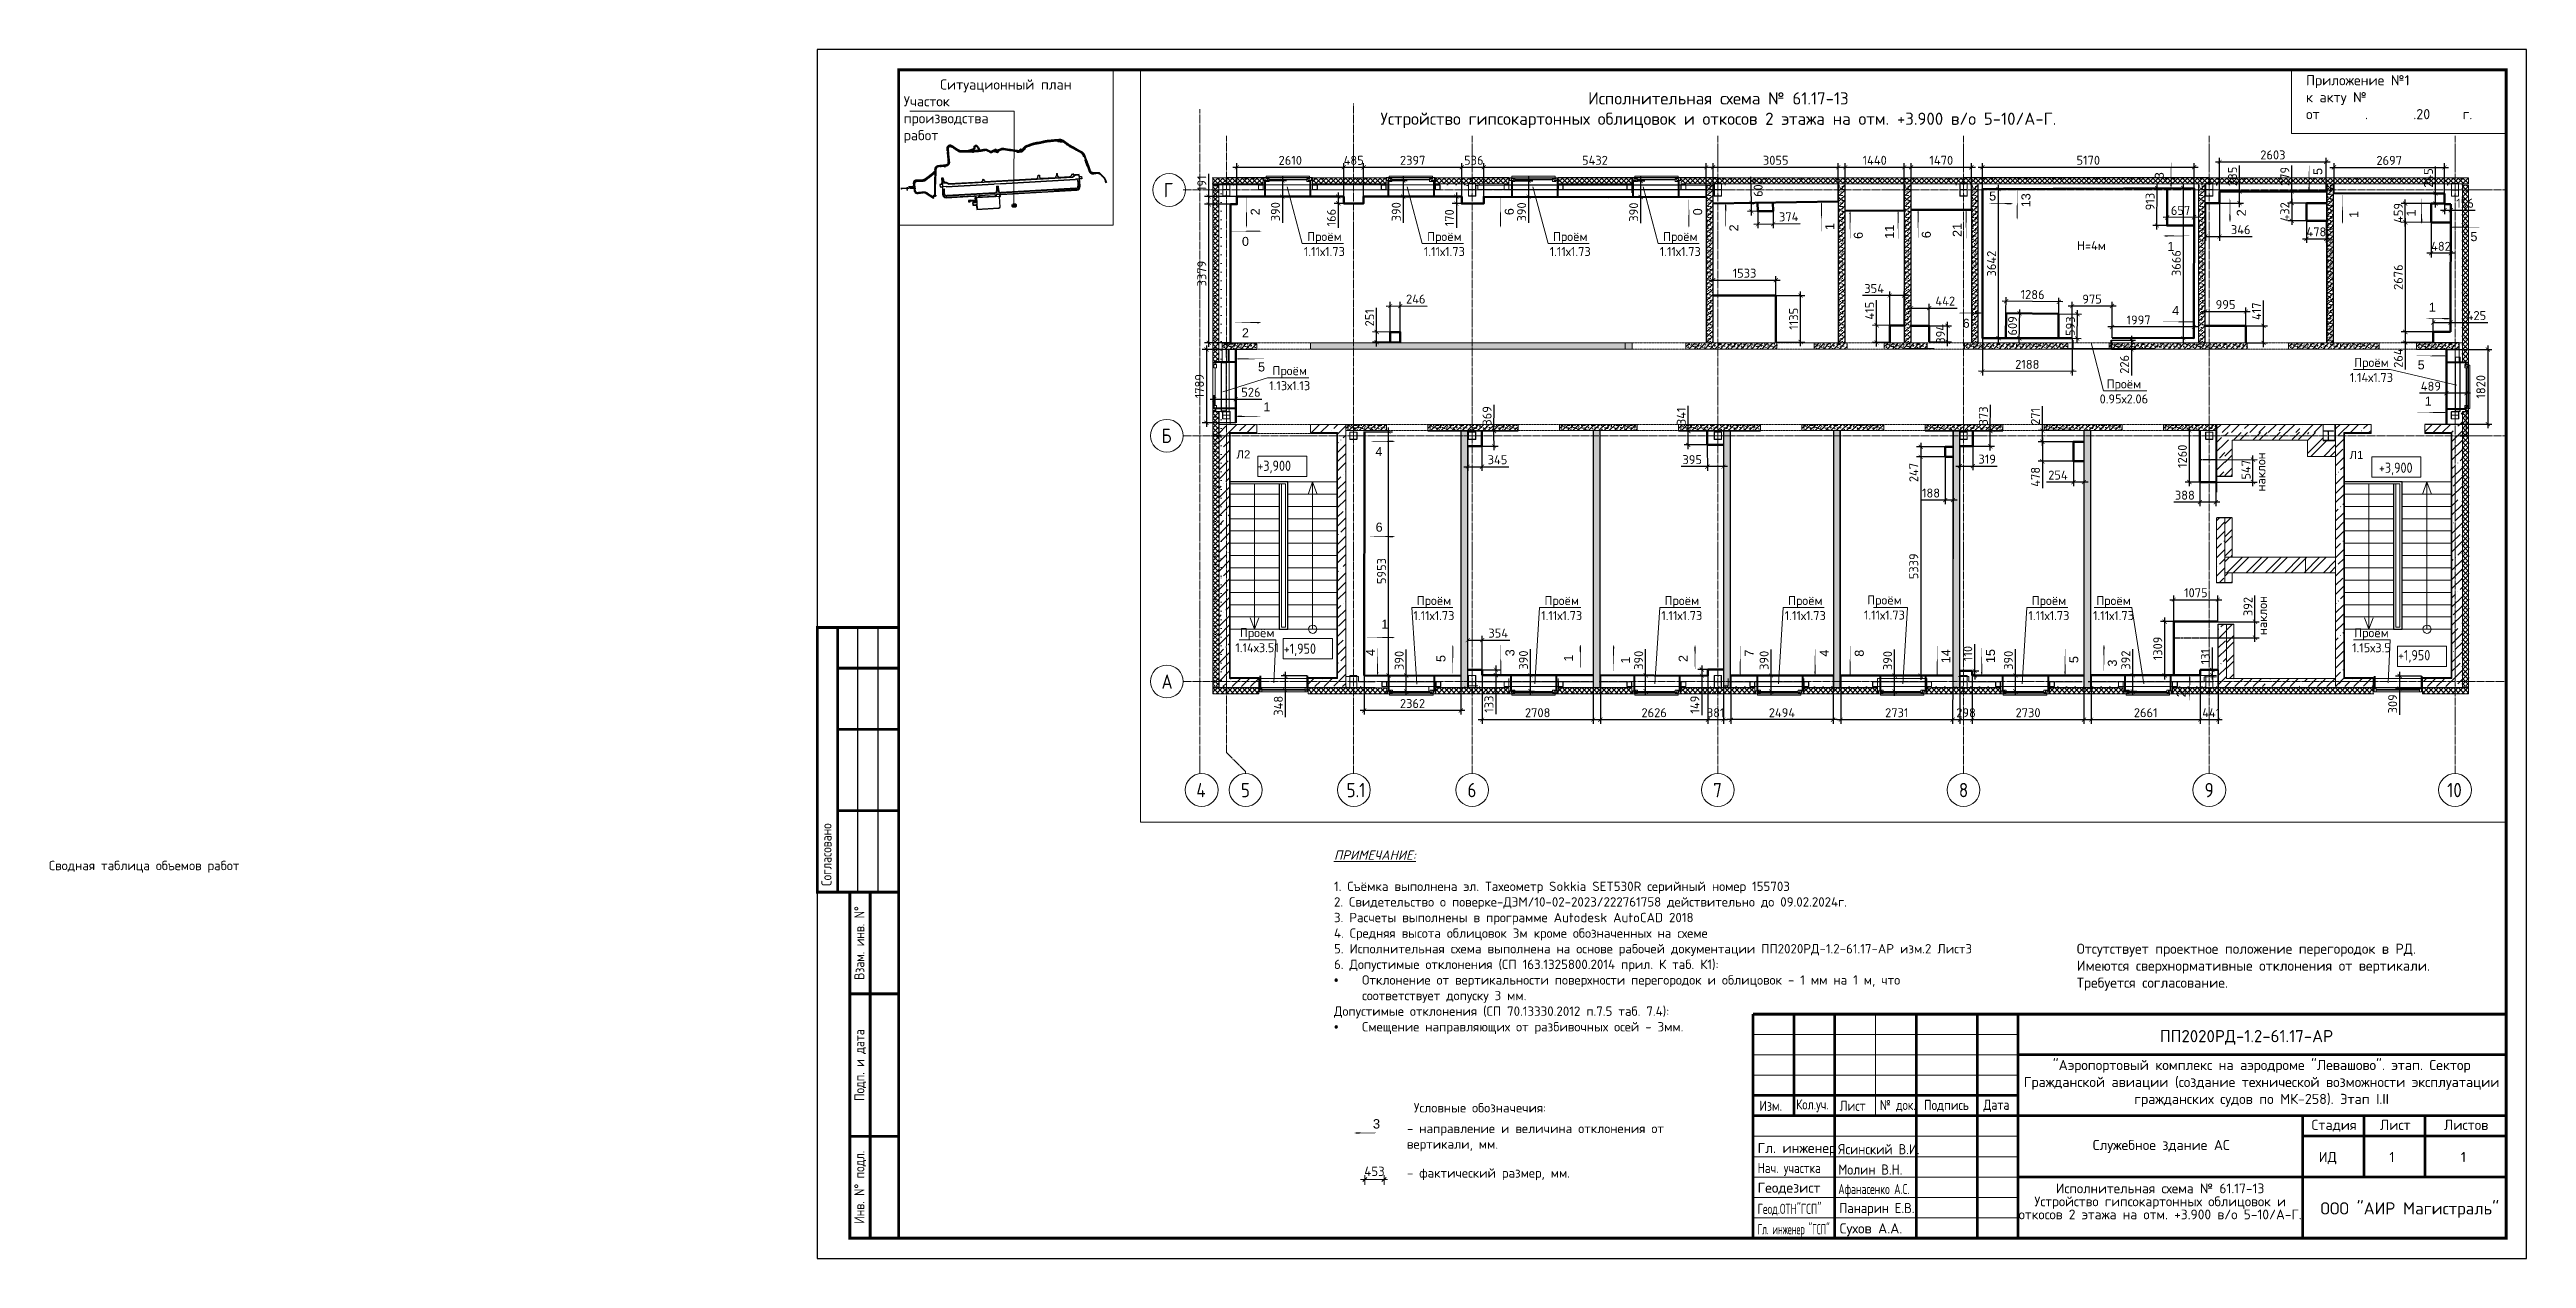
# Paper-space layout 'Лист1' of a CAD drawing. Header units: metres. Extents: x 144 to 753, y -13 to 284.
# The model-space entities are those that its viewports show. They can reach past a viewport. Long polylines and large blocks are cut down to what shows.
import ezdxf
from ezdxf.enums import TextEntityAlignment as Align

# ---------------------------------------------------------------- set-up
doc = ezdxf.new("R2010")
doc.units = ezdxf.units.M
doc.header["$PDMODE"] = 35
doc.header["$PDSIZE"] = 0.01
doc.linetypes.add('_ШТР__3__3__Скрыто', pattern=[6, 3, -3])
doc.linetypes.add('GOST2.303 5', pattern=[24, 20, -1.5, 1, -1.5])
for name, color, linetype, lineweight in [('08 - Текст', 4, 'Continuous', 13), ('G-ANNO-TTLB', 7, 'Continuous', 9), ('Высотные отметки', 7, 'Continuous', 9), ('ГКЛ', 250, 'Continuous', 50), ('ГКЛ 4м', 7, 'Continuous', 50), ('ГКЛ_Проект', 250, 'Continuous', 40), ('К_Лист_основная', 7, 'Continuous', 13), ('К_Лист_тонкая', 7, 'Continuous', 13), ('Оси', 7, 'Continuous', 9), ('Откосы', 250, 'Continuous', 40), ('Перекрытия', 7, 'Continuous', 18), ('Размерные', 45, 'Continuous', 15), ('Стены', 7, 'Continuous', 18), ('Стены разрез', 7, 'Continuous', 5), ('Стены штриховка', 7, 'Continuous', 5), ('Типовые аннотации', 7, 'Continuous', 18), ('Элементы узлов', 7, 'Continuous', 18)]:
    doc.layers.add(name, color=color, linetype=linetype, lineweight=lineweight)
for name, color, linetype in [('2023.09.18_В_ОТКЛОНЕНИЯ', 7, 'Continuous'), ('2023.11.08_В_ОТКЛОНЕНИЯ', 7, 'Continuous'), ('_1-1_ Внутренние стены', 7, 'Continuous'), ('PDF _Текст', 7, 'Continuous'), ('О_Формат', 7, 'Continuous'), ('Оформление на листе', 7, 'Continuous'), ('рамка', 7, 'Continuous')]:
    doc.layers.add(name, color=color, linetype=linetype)
doc.layers.add('Вспомогательные', color=6, linetype='Continuous', plot=False)
for name, color, linetype, lineweight, true_color in [('Импосты витража', 7, 'Continuous', 9, 0x004080), ('Каркас несущий', 7, 'Continuous', 18, 0x800040), ('Каркас_Импост', 7, 'Continuous', 9, 0x804000), ('Крыши', 7, 'Continuous', 9, 0x004000), ('Лестницы', 7, 'Continuous', 9, 0x506c76), ('Линии', 7, 'Continuous', 9, 0x00a600), ('Несущие колонны', 7, 'Continuous', 18, 0x800040), ('Ограждение', 7, 'Continuous', 9, 0x408080), ('Окна', 7, 'Continuous', 9, 0x0080c0), ('Отлив', 7, 'Continuous', 9, 0x008080), ('Панели витража', 7, 'Continuous', 9, 0x0080c0), ('Поручни', 7, 'Continuous', 9, 0x408080), ('Скрытые грани', 7, 'Continuous', 18, 0x800040)]:
    doc.layers.add(name, color=color, linetype=linetype, lineweight=lineweight, true_color=true_color)
doc.styles.add('159', font='arial.ttf')
doc.styles.add('AxeAndPointZ', font='arial.ttf')
doc.styles.add('GOST 2.304 type A', font='isocpeur.ttf')
doc.styles.add('GOST Common', font='GOST_Common.ttf', dxfattribs={"width": 0.9, "height": 350})
doc.styles.add('GOST Common_2', font='GOST_Common.ttf', dxfattribs={"width": 0.9, "height": 250})
doc.styles.add('ISOCPEUR', font='isocpeur.ttf', dxfattribs={"height": 375})
doc.styles.add('ISOCPEUR_3', font='isocpeur.ttf', dxfattribs={"width": 0.85, "height": 2.5})
doc.styles.add('ISOCPEUR_5', font='isocpeur.ttf', dxfattribs={"width": 0.8, "height": 250})
doc.styles.add('ISOCPEUR_I_6', font='isocpeur.ttf', dxfattribs={"height": 2.5})
doc.styles.add('PDF Arial', font='arial.ttf')
doc.styles.add('SPDS', font='simplex.shx', dxfattribs={"width": 0.8})
doc.styles.get("Standard").update_dxf_attribs({"font": 'arial.ttf'})
doc.dimstyles.new('ISO-25', dxfattribs={"dimtxt": 0.22, "dimasz": 0.1, "dimexe": 0.1, "dimexo": 0, "dimgap": 0.06, "dimtad": 1, "dimdec": 0, "dimlfac": 1000, "dimtxsty": 'GOST 2.304 type A', "dimblk": 'ARCHTICK', "dimcen": 2.5, "dimdle": 0.1, "dimadec": 0, "dimazin": 0, "dimtfac": 1, "dimtdec": 0, "dimtmove": 0, "dimatfit": 3, "dimfxl": 1, "dimarcsym": 0})
pattern_1 = [(318.25305, (107716.81975, 110843.4981), (0.2114048, 0.2368845), []), (318.25305, (107716.8325, 110843.27395), (0.2114048, 0.2368845), [0.396875, -0.079375, 0.003353, -0.076022])]
pattern_2 = [(318.25305, (107716.81975, 110843.4981), (0.221975, 0.2487287), []), (318.25305, (107716.82867, 110843.3412), (0.221975, 0.2487287), [])]
pattern_3 = [(318.25305, (107716.82287, 110843.44318), (0.0998763, 0.1119139), [])]
pattern_4 = [(318.25305, (107716.81975, 110843.4981), (0.0998763, 0.1119139), [])]
pattern_5 = [(318.25305, (107716.82287, 110843.443185), (0.05659657, 0.06341789), []), (48.25305, (107716.82287, 110843.443185), (-0.06341789, 0.05659657), [])]
pattern_6 = [(318.25305, (107716.84471, 110843.499515), (0.05659657, 0.06341789), []), (48.25305, (107716.84471, 110843.499515), (-0.06341789, 0.05659657), [])]
pattern_7 = [(318.25305, (107716.84471, 110843.49951), (0.0998763, 0.1119139), [])]
pattern_8 = [(318.25305, (107716.79479, 110843.49668), (0.05659657, 0.06341789), []), (48.25305, (107716.79479, 110843.49668), (-0.06341789, 0.05659657), [])]
pattern_9 = [(318.25305, (107716.79479, 110843.49668), (0.0998763, 0.1119139), [])]
pattern_10 = [(318.25305, (107716.65497, 110846.39842), (0.2114048, 0.2368845), []), (318.25305, (107716.6677, 110846.17427), (0.2114048, 0.2368845), [0.396875, -0.079375, 0.003353, -0.076022])]

psp = doc.layouts.new('Лист1')

# ---------------------------------------------------------------- texts
at = {"color": 7, "lineweight": 15, "style": 'ISOCPEUR_I_6'}
for s, p in [('Сводная таблица объемов работ', (143.99, 82.1)), ('Условные обозначечия:', (479.4, 22.58))]:
    psp.add_text(s, height=2.3, dxfattribs=at).set_placement(p)
at = {"lineweight": 9, "char_height": 2.5, "attachment_point": 1, "style": '159'}
for s, insert in [('{\\fISOCPEUR|b0|i0|c204|p34;\\C7;Ситуационный план}', (363.01, 276.38)), ('{\\fISOCPEUR|b0|i0|c204|p34;\\C7;Приложение №1\\Pк акту №\\Pот \\L      \\l.\\L       \\l.20\\L     \\lг.  }', (698.65, 277.43)), ('{\\fISOCPEUR|b0|i0|c204|p34;\\C7;Участок \\Pпроизводства \\Pработ}', (354.06, 272.26))]:
    psp.add_mtext_dynamic_manual_height_columns(s, width=77.454, gutter_width=0.25, heights=[0], dxfattribs=dict(at, insert=insert))
at = {"color": 7, "lineweight": 15, "attachment_point": 1, "style": 'ISOCPEUR_I_6'}
for s, insert, char_height, width in [('\\pxqc;{\\C0;Исполнительная схема} № 61.17-13{\\T0.85;  }  \\P\\pt20;Устройство гипсокартонных облицовок и откосов 2 этажа на отм. +3.900 в/о 5-10/А-Г.', (466.34, 273.22), 3, 175.815), ('\\pxql;{\\fISOCPEUR|b0|i1|c204|p34;\\L\\C256;ПРИМЕЧАНИЕ:\\fISOCPEUR|b0|i0|c204|p34;\\l\\P\\P1. Съёмка выполнена эл. Тахеометр Sokkia SET530R серийный номер 155703\\P2. Свидетельство о поверке-ДЭМ/10-02-2023/222761758 действительно до 09.02.2024г.\\P3. Расчеты выполнены в программе Autodesk AutoCAD 2018\\P4. Средняя высота облицовок 3м кроме обозначенных на схеме\\P\\pq*;5. Исполнительная схема выполнена на основе рабочей документации ПП2020РД-1.2-61.17-АР изм.2 Лист3\\P6. Допустимые отклонения (СП 163.1325800.2014 прил. К таб. К1):\\P\\pi-3,l3,t3;{\\fSymbol|b0|i0|c2|p18;·^I}Отклонение от вертикальности поверхности перегородок и облицовок - 1 мм на 1 м, что соответствует допуску 3 мм.\\P\\pi0,l0,tz;Допустимые отклонения (СП 70.13330.2012 п.7.5 таб. 7.4):\\P\\pi-3,l3,t3;{\\fSymbol|b0|i0|c2|p18;·^I}Смещение направляющих от разбивочных осей - 3мм.}', (459.79, 86.96), 2.3, 156.6372), ('\\pxqc;{\\C256;"Аэропортовый комплекс на аэродроме "Левашово". этап. Сектор\\PГражданской авиации (создание технической возможности эксплуатации\\Pгражданских судов по МК-258). Этап I.II}', (628.44, 35.49), 2.5, 118.6229)]:
    psp.add_mtext(s, dxfattribs=dict(at, insert=insert, char_height=char_height, width=width))
at = {"lineweight": 9, "attachment_point": 1, "style": 'ISOCPEUR_I_6'}
for s, insert, char_height, width in [('Отсутствует проектное положение перегородок в РД.\\PИмеются сверхнормативные отклонения от вертикали. \\PТребуется согласование.', (642.31, 64.05), 2.5, 109.8295), ('- направление и величина отклонения от вертикали, мм.', (477.71, 19.8), 2.3, 67.8153), ('- фактический размер, мм.', (477.71, 8.86), 2.3, 67.8153)]:
    psp.add_mtext(s, dxfattribs=dict(at, insert=insert, char_height=char_height, width=width))
at = {"insert": (470.23, 19.77), "char_height": 2.3, "attachment_point": 5}
psp.add_mtext('3', dxfattribs=at)
at = {"color": 7, "linetype": 'Continuous', "lineweight": 15, "insert": (663.08, 14.25), "char_height": 2.5, "width": 65.0507, "attachment_point": 5, "style": 'ISOCPEUR_I_6'}
psp.add_mtext('{\\C256;Служебное здание АС}', dxfattribs=at)
at = {"color": 7, "lineweight": 15, "insert": (628.01, 5.13), "char_height": 2.4, "width": 69.5752, "attachment_point": 1, "line_spacing_factor": 0.8, "style": 'ISOCPEUR_I_6'}
psp.add_mtext('\\pxqc;{\\C0;Исполнительная схема} № 61.17-13{\\T0.85;  }  \\P\\pt20;Устройство гипсокартонных облицовок и откосов 2 этажа на отм. +3.900 в/о 5-10/А-Г.', dxfattribs=at)
at = {"layer": '08 - Текст', "color": 7, "char_height": 2.5, "attachment_point": 4, "style": 'ISOCPEUR_3'}
for s, insert in [('Изм.', (564.3, 24.22)), ('{\\W0.8;Кол.уч.}', (573.34, 24.22)), ('Лист', (584.05, 24.22)), ('{\\W0.8;№ док.}', (593.94, 24.22)), ('Подпись', (604.76, 24.22)), ('Дата', (619.39, 24.22))]:
    psp.add_mtext_dynamic_manual_height_columns(s, width=10, gutter_width=12.5, heights=[0], dxfattribs=dict(at, insert=insert))
at = {"layer": 'G-ANNO-TTLB', "lineweight": 15, "style": 'ISOCPEUR_5'}
for s, p in [('Стадия', (700.01, 18.28)), ('Лист', (716.82, 18.28)), ('Листов', (732.57, 18.28)), ('ИД', (701.76, 10.38)), ('1', (719.13, 10.38)), ('1', (736.71, 10.38))]:
    psp.add_text(s, height=2.5, dxfattribs=at).set_placement(p)
at = {"layer": 'ГКЛ', "lineweight": 9, "insert": (469.74, 8.13), "char_height": 2.3, "attachment_point": 5, "style": 'GOST 2.304 type A'}
psp.add_mtext('453', dxfattribs=at)
at = {"layer": 'Оформление на листе', "lineweight": 9, "style": 'ISOCPEUR'}
for s, p in [('Гл. инженер', (563.89, 12.61)), ('Геодезист', (563.89, 2.85)), (' Сухов А.А.', (582.46, -7.15))]:
    psp.add_text(s, height=2.5, dxfattribs=at).set_placement(p)
for s, width, p in [('Ясинский В.И.', 0.9, (583.71, 12.31)), ('Нач. участка', 0.8, (563.89, 7.69)), ('Молин В.Н.', 0.9, (583.71, 7.31)), ('Геод.ОТН"ГСП"', 0.7, (563.89, -2.35)), ('Афанасенко А.С.', 0.7, (583.71, 2.52)), ('Панарин Е.В.', 0.9, (583.92, -2.15)), ('Гл. инженер "ГСП"', 0.6, (563.89, -7.35))]:
    psp.add_text(s, height=2.5, dxfattribs=dict(at, width=width)).set_placement(p)
at = {"layer": 'рамка', "lineweight": 15, "style": 'ISOCPEUR_I_6'}
psp.add_text('ПП2020РД-1.2-61.17-АР', height=3, dxfattribs=at).set_placement((684.02, 39.84), align=Align.CENTER)
at = {"layer": 'рамка', "color": 7, "lineweight": 15, "insert": (702.18, 0.51), "char_height": 2.9936, "width": 74.6261, "attachment_point": 1, "style": 'ISOCPEUR_I_6'}
psp.add_mtext('ООО "АИР Магистраль"', dxfattribs=at)

msp = doc.modelspace()

# ---------------------------------------------------------------- texts
at = {"lineweight": 9, "char_height": 0.22, "attachment_point": 5, "rotation": 3.25305, "style": 'GOST 2.304 type A'}
for insert in [(107720.7147, 110803.3536), (107724.2121, 110803.593, 3.876)]:
    msp.add_mtext('наклон', dxfattribs=dict(at, insert=insert))
at = {"layer": '2023.11.08_В_ОТКЛОНЕНИЯ', "style": 'AxeAndPointZ'}
for s, p in [('2', (107729.0801, 110828.3557)), ('4', (107718.4965, 110824.9343, 3.958)), ('5', (107718.4485, 110823.2096, 3.958)), ('6', (107729.4354, 110822.164, 4.014)), ('3', (107718.6846, 110821.5355, 4.001)), ('1', (107718.6367, 110820.1005, 4.001)), ('1', (107718.6659, 110818.7075, 3.945)), ('0', (107729.6924, 110817.5708, 4.014)), ('2', (107718.7845, 110817.304, 3.945)), ('2', (107729.3506, 110816.6652, 3.997)), ('7', (107719.0086, 110815.6993, 4.052)), ('4', (107719.1112, 110813.8738, 4.052)), ('1', (107729.5162, 110814.3304, 3.997)), ('6', (107729.3403, 110813.6216, 3.867)), ('8', (107719.1573, 110813.0186, 4.33)), ('11', (107729.3872, 110812.8627, 3.867)), ('6', (107729.4523, 110811.9646, 3.867)), ('14', (107719.1177, 110810.8968, 4.33)), ('21', (107729.5257, 110811.2123, 3.867)), ('15', (107719.1852, 110809.8106, 4.036)), ('13', (107730.3443, 110809.5783, 3.998)), ('5', (107719.2995, 110807.7794, 4.036)), ('3', (107719.2682, 110806.8355, 4.067)), ('3', (107731.2124, 110806.3664)), ('2', (107718.6172, 110805.1132, 4.067)), ('2', (107730.4229, 110804.3147, 3.994)), ('5', (107731.5351, 110802.5075, 3.994)), ('1', (107730.5386, 110801.5684, 4.005)), ('1', (107730.6524, 110800.1769, 4.005))]:
    msp.add_text(s, height=0.22, rotation=3.25305, dxfattribs=at).set_placement(p)
at = {"layer": '2023.11.08_В_ОТКЛОНЕНИЯ', "lineweight": 9, "style": 'AxeAndPointZ'}
for s, p in [('1', (107724.3052, 110827.9941, 0.03)), ('5', (107725.2718, 110828.1811, 0.03)), ('4', (107723.3709, 110825.2027, 4.087)), ('6', (107727.3128, 110811.0635, 4.028)), ('5', (107730.451, 110810.5934, 4.028)), ('1', (107729.4699, 110806.1792, 4.028)), ('4', (107727.9162, 110805.9734, 4.028)), ('1', (107726.0554, 110799.6904, 5.24)), ('5', (107726.9293, 110799.9125, 5.24)), ('1', (107728.3496, 110799.7204, 4.039)), ('5', (107730.1278, 110798.8042, 4.039))]:
    msp.add_text(s, height=0.22, rotation=273.25305, dxfattribs=at).set_placement(p)
at = {"layer": '2023.11.08_В_ОТКЛОНЕНИЯ', "char_height": 0.22, "attachment_point": 1, "rotation": 273.25305, "style": 'AxeAndPointZ'}
for s, insert in [('2', (107726.3009, 110828.6335, 4.044)), ('0', (107728.5292, 110828.7601, 4.044)), ('6', (107721.7495, 110825.1044, 4.087)), ('1', (107719.3918, 110824.832, 4.087))]:
    msp.add_mtext(s, dxfattribs=dict(at, insert=insert))
at = {"layer": 'PDF _Текст', "char_height": 0.1991, "attachment_point": 7, "rotation": 273.25305, "style": 'PDF Arial'}
for s, insert in [('Л2', (107723.1182, 110828.5851)), ('Л1', (107724.6475, 110801.4491))]:
    msp.add_mtext(s, dxfattribs=dict(at, insert=insert))
at = {"layer": 'Высотные отметки', "char_height": 0.25, "attachment_point": 1, "rotation": 273.25305, "line_spacing_factor": 1.022761, "style": 'GOST Common_2'}
for s, insert, width in [('+3,900', (107723.097, 110828.0746), 1.028823), ('+1,950', (107718.6758, 110827.1776), 0.977532), ('+3,900', (107724.6027, 110800.73), 1.028823), ('+1,950', (107720.0596, 110800.004), 0.977532)]:
    msp.add_mtext(s, dxfattribs=dict(at, insert=insert, width=width))
at = {"layer": 'ГКЛ', "lineweight": 9, "char_height": 0.22, "attachment_point": 5, "rotation": 273.25305, "style": 'GOST 2.304 type A'}
for s, insert in [('Проём \\P1.14х3.51', (107718.7202, 110827.8311)), ('Проём \\P1.13х1.13', (107725.1514, 110827.4003)), ('Проём \\P1.11х1.73', (107728.4697, 110826.7394)), ('Проём \\P1.11х1.73', (107728.6359, 110823.8142)), ('Проём \\P1.11х1.73', (107719.7483, 110823.5645)), ('Проём \\P1.11х1.73', (107719.9254, 110820.4499)), ('Проём \\P1.11х1.73', (107728.8103, 110820.7464)), ('Проём \\P1.11х1.73', (107728.9628, 110818.0629)), ('Проём \\P1.11х1.73', (107720.0917, 110817.5225)), ('Проём \\P1.11х1.73', (107720.2629, 110814.5111)), ('Проём \\P1.11х1.73', (107720.3845, 110812.5833)), ('Проём \\P1.11х1.73', (107720.6005, 110808.5716)), ('Н=4м', (107729.4937, 110808.0387)), ('Проём \\P1.11х1.73', (107720.6899, 110806.9976)), ('Проём \\P0.95х2.06', (107725.9847, 110807.0448)), ('Проём \\P1.14х1.73', (107726.851, 110801.0393)), ('Проём \\P1.15х3.5', (107720.2623, 110800.6648))]:
    msp.add_mtext(s, dxfattribs=dict(at, insert=insert))
at = {"layer": 'Оси', "char_height": 0.35, "attachment_point": 1, "rotation": 273.25305, "style": 'GOST Common'}
for s, insert, width in [('Б', (107723.7436, 110830.4549), 0.310253), ('Г', (107729.7372, 110830.7378), 0.310253), ('А', (107717.7533, 110830.1145), 0.310253), ('\\fGOST Common|b0|i0|c204|p34|;\\W.9;4', (107715.1572, 110829.1142), 0.310253), ('5.1', (107715.3653, 110825.4515), 0.310253), ('\\fGOST Common|b0|i0|c204|p34|;\\W.9;6', (107715.5328, 110822.505), 0.274177), ('\\fGOST Common|b0|i0|c204|p34|;\\W.9;7', (107715.8733, 110816.5147), 0.274177), ('\\fGOST Common|b0|i0|c204|p34|;\\W.9;8', (107716.2138, 110810.5244), 0.274177), ('\\fGOST Common|b0|i0|c204|p34|;\\W.9;9', (107716.5542, 110804.534), 0.274177), ('10', (107716.8903, 110798.621), 0.461772)]:
    msp.add_mtext(s, dxfattribs=dict(at, insert=insert, width=width))
at = {"layer": 'Оси', "color": 0, "insert": (107715.219, 110828.0268), "char_height": 0.35, "width": 0.274177, "attachment_point": 1, "rotation": 273.25305, "style": 'GOST Common'}
msp.add_mtext('\\fGOST Common|b0|i0|c204|p34|;\\W.9;5', dxfattribs=at)

# ---------------------------------------------------------------- blocks, each defined once
blk = doc.blocks.new('*U3')
at = {"layer": 'О_Формат'}
blk.add_lwpolyline([(0, 0), (420, 0), (420, 297), (0, 297)], close=True, dxfattribs=at)
at = {"layer": 'О_Формат', "const_width": 0.7}
for points in [[(20, 5), (415, 5), (415, 292), (20, 292)], [(20, 90), (20, 155), (0, 155), (0, 90)], [(8, 5), (20, 5), (20, 90), (8, 90)]]:
    blk.add_lwpolyline(points, close=True, dxfattribs=at)
for points in [[(5, 90), (5, 155)], [(5, 145), (20, 145)], [(5, 130), (20, 130)], [(5, 110), (20, 110)], [(13, 5), (13, 90)], [(20, 65), (8, 65)], [(20, 30), (8, 30)]]:
    blk.add_lwpolyline(points, dxfattribs=at)
at = {"layer": 'О_Формат'}
for points in [[(10, 90), (10, 155)], [(15, 90), (15, 155)]]:
    blk.add_lwpolyline(points, dxfattribs=at)
at = {"layer": 'О_Формат', "style": 'SPDS', "width": 0.8}
blk.add_text('Согласовано', height=2.5, rotation=90, dxfattribs=at).set_placement((3.5, 91.5))
for s, p in [('Взам. инв. N%%D', (12.33, 77.5)), ('Подп. и дата', (12.33, 47.5)), ('Инв. N%%D подл.', (12.33, 17.5))]:
    blk.add_text(s, height=2.5, rotation=90, dxfattribs=at).set_placement(p, align=Align.BOTTOM_CENTER)
blk = doc.blocks.new('*E2')
at = {"layer": 'Оформление на листе', "color": 252, "flags": 128}
for points in [[(-216, 630), (-217, 625), (-217, 623), (-218, 617, -0.347557), (-235, 600), (-235, 600, 0.061273), (-257, 595, 0.061263), (-277, 584), (-277, 584, -0.179889), (-305, 575, -0.025943), (-309, 575, -0.023004), (-314, 576, -0.020073), (-318, 577, -0.017149), (-323, 578, -0.01423), (-328, 580, -0.011316), (-333, 581, -0.008406), (-337, 584, -0.0055), (-342, 586, -0.002053), (-345, 587, -0.000763), (-349, 589), (-367, 600, 0.000977), (-369, 602, 0.00293), (-372, 603, 0.004883), (-375, 605, 0.006836), (-378, 606, 0.00879), (-381, 608, 0.010743), (-384, 609, 0.012696), (-387, 610, 0.01465), (-390, 611, 0.051126), (-401, 613, 0.01465), (-405, 614, 0.012696), (-408, 614, 0.010743), (-411, 613, 0.00879), (-415, 613, 0.006836), (-418, 613, 0.004883), (-421, 612, 0.00293), (-424, 612, 0.000977), (-427, 611), (-465, 605, -0.009178), (-501, 600, -0.289382), (-530, 613), (-530, 613), (-539, 627), (-550, 644), (-552, 647), (-557, 655), (-561, 661), (-567, 670), (-568, 672), (-569, 673), (-570, 675), (-571, 676), (-572, 677), (-573, 679), (-574, 680), (-575, 681), (-576, 682), (-578, 684), (-579, 685), (-581, 686), (-582, 687), (-584, 687), (-585, 688), (-587, 689), (-588, 689), (-590, 690), (-592, 690), (-593, 691), (-595, 691), (-597, 691), (-598, 691), (-600, 691), (-602, 691), (-604, 691), (-605, 690), (-607, 690), (-609, 689), (-610, 689), (-612, 688), (-614, 687), (-615, 686), (-617, 685), (-618, 684), (-619, 683), (-621, 682), (-622, 681), (-623, 679), (-624, 678), (-625, 676), (-626, 675), (-627, 674), (-628, 672), (-629, 670), (-629, 669), (-630, 667), (-630, 665), (-631, 664), (-631, 662), (-631, 660), (-631, 659), (-631, 657), (-631, 655), (-631, 653), (-631, 652), (-631, 650), (-631, 648), (-631, 647), (-631, 645), (-631, 644), (-632, 642), (-632, 641), (-633, 639), (-633, 638), (-634, 637), (-635, 635), (-635, 634), (-636, 633), (-637, 632), (-638, 631), (-639, 630), (-640, 629), (-641, 628), (-642, 627), (-643, 626), (-645, 625), (-646, 624), (-648, 624), (-649, 623), (-651, 622), (-653, 621), (-654, 621), (-656, 620), (-665, 617), (-665, 617), (-684, 611), (-693, 607), (-703, 604), (-710, 602), (-722, 598), (-731, 595), (-741, 592), (-744, 591, -0.074463), (-759, 588), (-879, 585), (-879, 585, -0.001891), (-884, 585, -0.003518), (-888, 586, -0.005319), (-892, 586, -0.007124), (-895, 587, -0.008934), (-899, 587), (-899, 587, -0.102903), (-935, 598, -0.000008), (-935, 598, -0.008933), (-938, 599, -0.007123), (-942, 601, -0.005318), (-945, 602, -0.003516), (-948, 604, -0.001888), (-953, 606), (-953, 606), (-1055, 674, 0.001954), (-1060, 678, 0.00586), (-1066, 681, 0.009767), (-1071, 684, 0.013674), (-1077, 687, 0.017581), (-1083, 690, 0.021489), (-1089, 692, 0.025397), (-1096, 694, 0.029306), (-1102, 695, 0.326592), (-1158, 661, 0.029306), (-1160, 655, 0.025397), (-1161, 649, 0.021489), (-1162, 642, 0.017581), (-1163, 635, 0.013674), (-1163, 629, 0.009767), (-1162, 622, 0.00586), (-1162, 616, 0.001954), (-1161, 610), (-1137, 385), (-1137, 385, -0.000764), (-1137, 381, -0.002054), (-1137, 378, -0.0055), (-1137, 373, -0.008407), (-1137, 367, -0.011316), (-1137, 362, -0.01423), (-1138, 357, -0.017148), (-1138, 352, -0.020072), (-1140, 348, -0.023003), (-1141, 343, -0.025942), (-1143, 339), (-1143, 339, -0.142197), (-1158, 321), (-1158, 321, -0.025941), (-1161, 318, -0.023002), (-1165, 316, -0.020072), (-1169, 314, -0.017148), (-1174, 312, -0.01423), (-1179, 310, -0.011316), (-1184, 309, -0.008407), (-1189, 308, -0.005501), (-1194, 307, -0.002054), (-1197, 306, -0.000764), (-1201, 305), (-1201, 305), (-1324, 292, 0.001954), (-1330, 291, 0.00586), (-1337, 290, 0.009767), (-1343, 289, 0.013674), (-1349, 288, 0.017581), (-1356, 286, 0.021489), (-1362, 284, 0.025397), (-1368, 281, 0.029306), (-1374, 277, 0.107223), (-1390, 260, 0.029306), (-1393, 254, 0.025397), (-1395, 248, 0.021489), (-1397, 241, 0.017581), (-1398, 235, 0.013674), (-1399, 228, 0.009767), (-1399, 222, 0.00586), (-1400, 216, 0.001954), (-1400, 209), (-1400, 209), (-1400, 176, 0.002188), (-1399, 149, 0.001938), (-1400, 126), (-1406, -297), (-1391, -297), (-1391, -297, -0.393245), (-1385, -303)], [(-629, 582), (-605, 582, 0.03533), (-464, 596), (-426, 602), (-426, 602, -0.001793), (-422, 602, -0.003098), (-419, 602, -0.004606), (-417, 602, -0.006119), (-414, 602, -0.00764), (-412, 602, -0.009169), (-409, 602, -0.010709), (-407, 601, -0.012262), (-405, 601, -0.013829), (-402, 601, -0.000021), (-402, 601, -0.051124), (-394, 599, -0.013831), (-392, 599, -0.012264), (-389, 598, -0.010711), (-387, 598, -0.009172), (-385, 597, -0.007642), (-382, 596, -0.006121), (-380, 595, -0.004608), (-377, 594, -0.003101), (-375, 593, -0.001797), (-372, 592), (-353, 581, 0.001954), (-348, 578, 0.00586), (-342, 575, 0.009767), (-337, 571, 0.013674), (-331, 569, 0.017581), (-325, 566, 0.021489), (-318, 564, 0.025397), (-312, 563, 0.029306), (-305, 562, 0.179893), (-269, 574), (-269, 574, -0.062665), (-251, 584, -0.000002), (-251, 584, -0.565738), (-224, 563), (-224, 562)], [(262, 591, -0.085325), (220, 590), (220, 590), (200, 592), (180, 594), (-44, 627, 0.001116), (-49, 628, 0.003349), (-54, 629, 0.005581), (-59, 629, 0.007813), (-64, 630, 0.010045), (-69, 630, 0.012278), (-74, 630, 0.01451), (-80, 630, 0.016743), (-85, 629, 0.008293), (-87, 629, 0.018041), (-93, 628, 0.015635), (-98, 626, 0.013229), (-104, 624, 0.010824), (-109, 622, 0.008419), (-114, 620, 0.006013), (-119, 618, 0.003608), (-124, 615, 0.001203), (-129, 613), (-129, 613), (-129, 613, -0.002459), (-134, 610, -0.006815), (-140, 608, -0.01118), (-145, 606, -0.015554), (-150, 605, -0.019941), (-156, 604), (-156, 604, -0.033826), (-164, 602, -0.000008), (-164, 602, -0.019942), (-170, 601, -0.015554), (-175, 600, -0.011178), (-181, 600, -0.006812), (-187, 600, -0.002454), (-193, 600), (-193, 600), (-193, 600, -0.424077), (-211, 622), (-211, 624), (-210, 629)], [(844, 781), (852, 782), (1010, 795), (1015, 791), (1028, 792), (1028, 792, -0.000923), (1033, 792, -0.002496), (1038, 792, -0.004071), (1042, 792, -0.005646), (1047, 792, -0.007222), (1052, 792, -0.0088), (1057, 792, -0.010378), (1061, 791, -0.011958), (1066, 790, -0.000004), (1066, 790, -0.016897), (1072, 790), (1076, 793), (1081, 792), (1084, 791), (1087, 790), (1090, 789), (1094, 787), (1096, 786), (1099, 785), (1102, 784), (1104, 782), (1107, 781), (1110, 779), (1112, 778), (1115, 776), (1118, 774), (1120, 773), (1122, 771), (1125, 770), (1127, 768), (1127, 768), (1196, 719, 0.030064), (1298, 654), (1450, 570), (1450, 570, -0.001224), (1457, 566, -0.003574), (1463, 563, -0.004223), (1468, 560, -0.005545), (1472, 557, -0.006867), (1477, 553, -0.008189), (1481, 550, -0.009511), (1486, 547, -0.010834), (1490, 543, -0.012157), (1493, 540, -0.01348), (1497, 536), (1497, 536, -0.02528), (1503, 529), (1503, 529, -0.013481), (1507, 525, -0.012157), (1510, 520, -0.010834), (1513, 516, -0.009512), (1515, 511, -0.008189), (1518, 506, -0.006867), (1520, 502, -0.005544), (1523, 497, -0.004222), (1525, 492, -0.003572), (1528, 485, -0.001223), (1531, 478), (1531, 478), (1588, 330), (1612, 275), (1617, 260, -0.005824), (1634, 216), (1640, 198, 0.000977), (1641, 195, 0.00293), (1642, 192, 0.004883), (1643, 189, 0.006836), (1644, 186, 0.00879), (1646, 183, 0.010743), (1647, 180, 0.012696), (1649, 178, 0.01465), (1651, 175, 0.18923), (1682, 153, 0.01465), (1685, 153, 0.012696), (1688, 152, 0.010743), (1692, 152, 0.00879), (1695, 152, 0.006836), (1698, 152, 0.004883), (1701, 152, 0.00293), (1704, 152, 0.000977), (1707, 152), (1786, 153), (1786, 153, -0.001007), (1790, 153, -0.002962), (1793, 153, -0.004917), (1797, 153, -0.006872), (1801, 153, -0.008827), (1804, 153, -0.010783), (1808, 152, -0.012739), (1812, 151, -0.014694), (1815, 151), (1815, 151, -0.078895), (1832, 144, -0.000018), (1832, 144, -0.014692), (1835, 142, -0.012736), (1838, 140, -0.010781), (1841, 138, -0.008825), (1843, 135, -0.00687), (1846, 133, -0.004915), (1849, 131, -0.00296), (1852, 128, -0.001005), (1854, 125), (1854, 125), (1911, 68), (1911, 68, -0.000599), (1914, 65, -0.001772), (1916, 62, -0.002944), (1919, 59, -0.004117), (1921, 57, -0.00529), (1923, 54, -0.006462), (1926, 51, -0.007635), (1928, 48, -0.008808), (1930, 45, -0.000005), (1930, 45, -0.025793), (1936, 37, -0.000008), (1936, 37, -0.008807), (1937, 33, -0.007634), (1939, 30, -0.006462), (1941, 27, -0.005289), (1942, 24, -0.004117), (1944, 20, -0.002944), (1945, 17, -0.001772), (1947, 13, -0.000599), (1948, 10), (1948, 10), (1953, -3, -0.414214), (1948, -16), (1947, -17), (1953, -31), (1967, -25), (1961, -11), (1952, 12, 0.000586), (1951, 15, 0.001758), (1950, 19, 0.00293), (1948, 22, 0.004102), (1947, 26, 0.005274), (1945, 29, 0.006445), (1944, 32, 0.007617), (1942, 36, 0.008789), (1940, 39, 0.025793), (1934, 48, 0.008789), (1932, 51, 0.007617), (1930, 54, 0.006445), (1927, 57, 0.005274), (1925, 60, 0.004102), (1922, 63, 0.00293), (1919, 65, 0.001758), (1917, 68, 0.000586), (1914, 71), (1857, 129, 0.000977), (1855, 131, 0.00293), (1852, 134, 0.004883), (1849, 136, 0.006836), (1847, 139, 0.008789), (1844, 142, 0.010743), (1841, 144, 0.012696), (1838, 146, 0.01465), (1834, 148, 0.078913), (1816, 156, 0.01465), (1812, 157, 0.012696), (1809, 157, 0.010743), (1805, 157, 0.008789), (1801, 158, 0.006836), (1797, 158, 0.004883), (1793, 158, 0.00293), (1790, 158, 0.000977), (1786, 158), (1707, 156), (1707, 156, -0.00102), (1704, 156, -0.002977), (1701, 156, -0.004934), (1698, 156, -0.006892), (1695, 156, -0.008849), (1692, 157, -0.010807), (1689, 157, -0.012765), (1686, 158, -0.014724), (1683, 158, -0.000009), (1683, 158, -0.18923), (1655, 178, -0.000023), (1655, 178, -0.01472), (1653, 180, -0.012762), (1652, 183, -0.010805), (1650, 185, -0.008847), (1649, 188, -0.00689), (1648, 191, -0.004933), (1647, 194, -0.002977), (1645, 197, -0.00102), (1644, 200), (1644, 200), (1638, 218, 0.005824), (1622, 261), (1616, 276), (1597, 333), (1540, 481, 0.001172), (1537, 488, 0.003516), (1534, 495, 0.00586), (1531, 502, 0.008204), (1528, 509, 0.010548), (1525, 516, 0.012892), (1521, 523, 0.015236), (1517, 530, 0.01758), (1512, 536, 0.025296), (1505, 544, 0.01758), (1500, 549, 0.015236), (1494, 554, 0.012892), (1488, 559, 0.010548), (1481, 563, 0.008204), (1475, 567, 0.00586), (1468, 571, 0.003516), (1462, 575, 0.001172), (1455, 579), (1303, 662, -0.030064), (1202, 726), (1133, 776, 0.000781), (1129, 779, 0.002344), (1125, 782, 0.003906), (1120, 785, 0.005469), (1116, 787, 0.007032), (1112, 790, 0.008594), (1107, 793, 0.010157), (1103, 795, 0.011719), (1098, 797, 0.076064), (1068, 806, 0.011719), (1062, 806, 0.010157), (1057, 807, 0.008594), (1052, 807, 0.007032), (1047, 807, 0.005469), (1042, 806, 0.003906), (1037, 806, 0.002344), (1032, 806, 0.000781), (1027, 805), (843, 791)], [(-1386, -289, -1.036725), (-1391, -289), (-1391, -282), (-1391, -282, -0.414214), (-1401, -272), (-1395, 126, -0.001938), (-1395, 149, -0.002188), (-1393, 175), (-1390, 209), (-1390, 209, -0.000762), (-1390, 213, -0.002051), (-1390, 216, -0.005498), (-1389, 221, -0.008405), (-1388, 227, -0.011315), (-1387, 232, -0.014229), (-1386, 236, -0.017147), (-1385, 241, -0.020072), (-1383, 246, -0.023003), (-1381, 250, -0.025942), (-1378, 254, -0.000013), (-1378, 254, -0.107223), (-1366, 267, -0.000021), (-1366, 267, -0.025941), (-1363, 269, -0.023002), (-1359, 272, -0.020071), (-1354, 274, -0.017146), (-1350, 276, -0.014228), (-1345, 277, -0.011314), (-1340, 279, -0.008404), (-1335, 280, -0.005497), (-1330, 281, -0.002051), (-1326, 282, -0.000762), (-1323, 282), (-1323, 282), (-1237, 292)], [(1950, -5, 0.000018), (1950, -5), (1945, 9), (1945, 9), (1944, 11), (1943, 14), (1942, 16), (1941, 19), (1939, 22), (1938, 24), (1937, 27), (1936, 29), (1934, 32), (1933, 34), (1933, 35), (1931, 37), (1929, 40), (1928, 43), (1927, 43), (1927, 43), (1926, 45), (1924, 48), (1922, 50), (1920, 53), (1918, 55), (1915, 58), (1913, 60), (1911, 62), (1909, 65), (1908, 65), (1902, 72), (1888, 86), (1888, 86), (1884, 90), (1879, 95), (1874, 100), (1872, 102), (1864, 110), (1860, 115), (1852, 122), (1852, 123), (1850, 125), (1848, 126), (1846, 128), (1845, 129), (1844, 130), (1842, 132), (1840, 133), (1838, 135), (1836, 136), (1835, 138), (1833, 139), (1831, 140), (1830, 140), (1830, 141), (1828, 142), (1826, 143), (1824, 143), (1822, 144), (1820, 145), (1819, 146), (1817, 146), (1815, 147), (1814, 147), (1814, 147), (1810, 147), (1808, 148), (1806, 148), (1804, 148), (1802, 148), (1800, 148), (1798, 149), (1796, 149), (1794, 149), (1791, 149), (1789, 149), (1787, 149), (1786, 149), (1776, 148), (1756, 147), (1744, 147), (1736, 147), (1734, 147), (1716, 146), (1708, 146), (1705, 146), (1703, 146), (1701, 146), (1698, 146), (1696, 146), (1693, 146), (1691, 146), (1688, 146), (1686, 146), (1683, 147), (1681, 147), (1678, 148), (1676, 148), (1674, 149), (1672, 150), (1669, 151), (1667, 152), (1665, 153), (1663, 154), (1661, 156), (1659, 157), (1657, 158), (1656, 160), (1654, 162), (1652, 163), (1650, 165), (1649, 167), (1647, 169), (1645, 171), (1644, 174), (1643, 176), (1641, 179), (1640, 181), (1639, 183), (1638, 185), (1637, 188), (1637, 190), (1636, 192), (1635, 194), (1634, 196), (1630, 209), (1628, 214), (1627, 219), (1620, 237), (1613, 256), (1612, 258), (1607, 273), (1606, 275), (1598, 293), (1590, 311), (1582, 328), (1581, 330), (1574, 348), (1567, 367), (1560, 386), (1553, 405), (1548, 418)], [(1968, -26), (1952, -32), (1946, -16), (1947, -16, 0.414122), (1953, -4, 0.000079), (1953, -4), (1947, 10), (1947, 10), (1946, 12), (1945, 15), (1944, 17), (1943, 20), (1942, 23), (1941, 25), (1939, 28), (1938, 30), (1937, 33), (1935, 36), (1935, 36), (1933, 39), (1931, 41), (1930, 44), (1930, 44), (1929, 44), (1928, 47), (1926, 50), (1924, 52), (1922, 55), (1919, 57), (1917, 59), (1915, 62), (1913, 64), (1911, 66), (1910, 67), (1903, 74), (1890, 88), (1889, 88), (1886, 92), (1880, 97), (1875, 102), (1874, 104), (1866, 112), (1861, 117), (1854, 124), (1853, 125), (1852, 126), (1850, 128), (1848, 130), (1847, 131), (1845, 132), (1844, 134), (1842, 135), (1840, 137), (1838, 138), (1836, 140), (1834, 141), (1832, 142), (1832, 143), (1831, 143), (1829, 144), (1827, 145), (1825, 146), (1823, 147), (1821, 148), (1819, 148), (1817, 149), (1815, 150), (1815, 150), (1815, 150), (1811, 151), (1809, 151), (1807, 151), (1805, 152), (1803, 152), (1800, 152), (1798, 152), (1796, 152), (1794, 152), (1791, 152), (1789, 152), (1787, 152), (1786, 152), (1776, 152), (1756, 152), (1743, 151), (1736, 151), (1734, 151), (1716, 151), (1707, 151), (1705, 151), (1703, 151), (1701, 151), (1698, 151), (1696, 151), (1694, 151), (1691, 151), (1689, 151), (1687, 151), (1684, 152), (1682, 152), (1680, 153), (1678, 153), (1676, 154), (1674, 155), (1672, 156), (1670, 157), (1668, 158), (1666, 159), (1664, 160), (1662, 161), (1661, 162), (1659, 164), (1657, 165), (1656, 167), (1654, 169), (1653, 171), (1651, 172), (1650, 174), (1648, 176), (1647, 179), (1646, 181), (1645, 183), (1644, 185), (1643, 187), (1642, 189), (1641, 192), (1641, 194), (1640, 196), (1639, 198), (1634, 211), (1633, 216), (1631, 220), (1624, 239), (1617, 258), (1616, 259), (1611, 274), (1610, 276), (1602, 295), (1594, 313), (1586, 329), (1586, 331), (1578, 350), (1571, 369), (1564, 387), (1557, 406), (1552, 420)]]:
    blk.add_lwpolyline(points, format="xyb", dxfattribs=at)
blk.add_lwpolyline([(-534, 601, 1.005809), (-534, 601), (-543, 600), (-553, 599), (-563, 599), (-572, 598), (-573, 598), (-583, 598), (-593, 597), (-605, 597), (-613, 597), (-629, 596), (-654, 596), (-679, 595), (-687, 595, -0.329521), (-689, 597), (-690, 599), (-681, 602), (-662, 608), (-662, 608), (-653, 611), (-651, 612), (-649, 612), (-648, 613), (-646, 614), (-644, 615), (-642, 615), (-640, 617), (-638, 618), (-636, 619), (-635, 620), (-633, 621), (-632, 623), (-630, 624), (-629, 625), (-628, 627), (-627, 629), (-626, 630), (-625, 632), (-624, 634), (-623, 636), (-622, 638), (-622, 640), (-621, 642), (-621, 644), (-621, 646), (-620, 648), (-620, 650), (-621, 653), (-621, 655), (-621, 656), (-621, 657), (-621, 659), (-621, 660), (-621, 661), (-621, 662), (-621, 663), (-620, 665), (-620, 666), (-619, 667), (-619, 668), (-618, 669), (-618, 670), (-617, 671), (-616, 672), (-616, 673), (-615, 674), (-614, 675), (-613, 676), (-612, 677), (-611, 677), (-610, 678), (-609, 679), (-608, 679), (-607, 680), (-606, 680), (-604, 680), (-603, 681), (-602, 681), (-601, 681), (-600, 681), (-598, 681), (-597, 681), (-596, 681), (-595, 681), (-594, 681), (-593, 680), (-591, 680), (-590, 680), (-589, 679), (-588, 679), (-587, 678), (-586, 677), (-585, 677), (-584, 676), (-583, 675), (-582, 674), (-581, 674), (-580, 673), (-580, 672), (-579, 671), (-578, 669), (-577, 668), (-575, 667), (-574, 665), (-568, 656), (-565, 650), (-559, 642), (-558, 639), (-547, 622), (-538, 608), (-536, 605, 1.000131), (-536, 606), (-537, 609), (-546, 622), (-557, 639), (-559, 642), (-564, 650), (-568, 656), (-574, 666), (-575, 667), (-576, 668), (-577, 670), (-578, 671), (-579, 672), (-580, 673), (-581, 674), (-582, 675), (-583, 676), (-584, 676), (-585, 677), (-586, 678), (-587, 678), (-588, 679), (-589, 680), (-590, 680), (-591, 681), (-592, 681), (-594, 681), (-595, 681), (-596, 682), (-597, 682), (-598, 682), (-600, 682), (-601, 682), (-602, 681), (-603, 681), (-605, 681), (-606, 680), (-607, 680), (-608, 680), (-609, 679), (-610, 678), (-611, 678), (-612, 677), (-613, 676), (-614, 675), (-615, 674), (-616, 673), (-617, 672), (-618, 671), (-618, 670), (-619, 669), (-619, 668), (-620, 667), (-620, 666), (-621, 665), (-621, 664), (-621, 662), (-621, 661), (-622, 660), (-622, 659), (-622, 657), (-621, 656), (-621, 655), (-621, 653), (-621, 650), (-621, 648), (-621, 646), (-621, 644), (-622, 642), (-622, 640), (-623, 638), (-623, 636), (-624, 634), (-625, 632), (-626, 631), (-627, 629), (-628, 627), (-629, 626), (-631, 624), (-632, 623), (-633, 622), (-635, 620), (-636, 619), (-638, 618), (-640, 617), (-642, 616), (-644, 615), (-646, 614), (-648, 614), (-650, 613), (-651, 612), (-653, 612), (-662, 609), (-663, 609), (-681, 603), (-690, 599), (-700, 596), (-708, 594, 0.00869), (-708, 594, 1.00001), (-707, 594), (-700, 596), (-690, 599), (-690, 597, 0.329521), (-687, 594), (-679, 595), (-654, 595), (-629, 596), (-629, 596), (-613, 596), (-605, 596), (-593, 597), (-583, 597), (-573, 598), (-572, 598), (-563, 598), (-553, 599), (-543, 600)], format="xyb", close=True, dxfattribs=at)
at = {"layer": 'Оформление на листе', "color": 252, "linetype": 'Continuous', "lineweight": 5, "flags": 128}
blk.add_lwpolyline([(-1935, -140), (-1925, -139), (-1916, -141, 0.056812), (-1912, -141, 0.424346), (-1909, -138), (-1909, -131), (-1892, -130), (-1892, -137, 0.41394), (-1889, -140), (-1870, -139), (-1850, -138), (-1835, -137), (-1835, -137), (-1834, -137), (-1834, -137), (-1833, -137), (-1833, -137), (-1832, -137), (-1831, -136), (-1831, -136), (-1830, -136), (-1830, -136), (-1829, -136), (-1829, -135), (-1828, -135), (-1828, -135), (-1827, -135), (-1827, -134), (-1826, -134), (-1826, -134), (-1825, -133), (-1825, -133), (-1824, -133), (-1824, -132), (-1824, -132), (-1823, -132), (-1823, -131), (-1823, -131), (-1822, -131), (-1822, -130), (-1821, -130), (-1821, -129), (-1821, -129), (-1820, -128), (-1820, -128), (-1820, -127), (-1820, -127), (-1819, -126), (-1819, -126), (-1819, -125), (-1819, -124), (-1819, -124), (-1818, -123), (-1818, -123), (-1818, -122), (-1818, -122), (-1818, -121), (-1818, -120), (-1818, -120), (-1818, -119), (-1818, -119), (-1818, -118), (-1818, -118), (-1818, -117), (-1821, -67, -0.000977), (-1821, -64, -0.00293), (-1821, -61, -0.004883), (-1821, -58, -0.006837), (-1822, -54, -0.00879), (-1821, -51, -0.010743), (-1821, -48, -0.012697), (-1821, -44, -0.01465), (-1820, -41, -0.283741), (-1781, 3, -0.01465), (-1777, 4, -0.012697), (-1774, 4, -0.010743), (-1771, 5, -0.00879), (-1767, 5, -0.006837), (-1764, 6, -0.004883), (-1761, 6, -0.00293), (-1757, 6, -0.000977), (-1754, 6), (-1651, 9), (-1651, 9, 0.001497), (-1646, 10, 0.003972), (-1641, 10, 0.006451), (-1637, 11, 0.008934), (-1633, 12, 0.011422), (-1628, 12, 0.013916), (-1624, 14, 0.016417), (-1620, 15, 0.018928), (-1617, 16), (-1617, 16), (-1616, 17), (-1616, 17, 0.018928), (-1612, 18, 0.016418), (-1609, 19, 0.013916), (-1605, 21, 0.011422), (-1601, 23, 0.008934), (-1597, 25, 0.00645), (-1593, 27, 0.003971), (-1589, 30, 0.001496), (-1585, 32), (-1585, 32), (-1429, 153), (-1429, 153, 0.001559), (-1427, 155, 0.003612), (-1425, 157, 0.005675), (-1423, 160, 0.007752), (-1421, 162, 0.009844), (-1419, 164, 0.011956), (-1417, 166, 0.014093), (-1416, 169, 0.016261), (-1414, 171, 0.000007), (-1414, 171, 0.095784), (-1407, 184, 0.016263), (-1406, 187, 0.014095), (-1405, 189, 0.011957), (-1405, 192, 0.009845), (-1404, 195, 0.007752), (-1403, 198, 0.005676), (-1403, 201, 0.003612), (-1402, 204, 0.001559), (-1401, 207), (-1401, 209)], format="xyb", dxfattribs=at)
at = {"layer": 'Оформление на листе', "color": 252, "linetype": 'Continuous', "lineweight": 30, "flags": 128}
for points in [[(-1879, -145), (-1892, -146), (-1893, -146), (-1907, -147), (-1908, -132), (-1893, -131), (-1893, -138, 0.41394), (-1889, -141), (-1835, -138, 0.416401), (-1816, -117), (-1819, -67, -0.000977), (-1820, -64, -0.00293), (-1820, -61, -0.004883), (-1820, -58, -0.006836), (-1820, -54, -0.00879), (-1820, -51, -0.010743), (-1820, -48, -0.012696), (-1819, -44, -0.01465), (-1819, -41, -0.283741), (-1780, 2, -0.01465), (-1777, 2, -0.012696), (-1774, 3, -0.010743), (-1770, 3, -0.00879), (-1767, 4, -0.006836), (-1764, 4, -0.004883), (-1761, 4, -0.00293), (-1757, 4, -0.000977), (-1754, 4), (-1650, 8), (-1650, 8, 0.001433), (-1646, 8, 0.003905), (-1641, 9, 0.006379), (-1637, 9, 0.008856), (-1632, 10, 0.011338), (-1628, 11, 0.013824), (-1624, 12, 0.016315), (-1620, 13, 0.018813), (-1616, 15), (-1616, 15), (-1616, 15), (-1616, 15, 0.018814), (-1612, 16, 0.016316), (-1608, 18, 0.013824), (-1604, 20, 0.011338), (-1600, 22, 0.008856), (-1596, 24, 0.006379), (-1592, 26, 0.003904), (-1588, 29, 0.001433), (-1584, 31), (-1584, 31), (-1428, 152), (-1428, 152, 0.001427), (-1426, 154, 0.00347), (-1424, 156, 0.005522), (-1422, 158, 0.007583), (-1420, 161, 0.009657), (-1418, 163, 0.011745), (-1416, 165, 0.013852), (-1415, 168, 0.015982), (-1413, 170, 0.000007), (-1413, 170, 0.095784), (-1406, 184, 0.015983), (-1405, 186, 0.013853), (-1404, 189, 0.011746), (-1403, 192, 0.009658), (-1402, 195, 0.007584), (-1402, 198, 0.005522), (-1401, 201, 0.003471), (-1401, 204, 0.001427), (-1400, 207), (-1400, 209)], [(-1791, -149, -0.318779), (-1806, -131), (-1810, -67), (-1810, -67, -0.001427), (-1810, -63, -0.00347), (-1810, -60, -0.005521), (-1809, -57, -0.007583), (-1809, -54, -0.009656), (-1808, -51, -0.011744), (-1808, -49, -0.013851), (-1807, -46, -0.01598), (-1806, -43, -0.000012), (-1806, -43, -0.283741), (-1777, -11, -0.000014), (-1777, -11, -0.01598), (-1774, -10, -0.01385), (-1772, -9, -0.011744), (-1769, -8, -0.009656), (-1766, -7, -0.007582), (-1763, -7, -0.005521), (-1760, -6, -0.00347), (-1757, -6, -0.001426), (-1754, -5), (-1754, -5), (-1650, -2, 0.001218), (-1646, -2, 0.003653), (-1641, -2, 0.006088), (-1636, -1, 0.008523), (-1631, -1, 0.010958), (-1626, 0, 0.013393), (-1621, 1, 0.015829), (-1617, 2, 0.018264), (-1612, 3), (-1612, 3, 0.018264), (-1607, 5, 0.015829), (-1602, 7, 0.013393), (-1598, 10, 0.010958), (-1594, 12, 0.008523), (-1590, 15, 0.006088), (-1586, 18, 0.003653), (-1582, 21, 0.001218), (-1579, 24), (-1422, 144, 0.000977), (-1420, 146, 0.00293), (-1417, 148, 0.004883), (-1415, 150, 0.006836), (-1412, 152, 0.00879), (-1410, 154, 0.010743), (-1407, 157, 0.012696), (-1405, 159, 0.01465), (-1403, 162, 0.095784), (-1394, 180, 0.01465), (-1393, 184, 0.012696), (-1392, 187, 0.010743), (-1392, 190, 0.00879), (-1391, 194, 0.006836), (-1391, 197, 0.004883), (-1391, 200, 0.00293), (-1391, 203, 0.000977), (-1391, 206), (-1390, 209)]]:
    blk.add_lwpolyline(points, format="xyb", dxfattribs=at)
blk = doc.blocks.new('_Oblique')
at = {"color": 0, "linetype": 'ByBlock', "lineweight": -2}
blk.add_line((-0.5, -0.5), (0.5, 0.5), dxfattribs=at)
blk = doc.blocks.new('240_КолоннаНесущая_Двутавр_СТО АСЧМ 20-93 - 25К1-1233498-_О__L2_3_900_')
at = {"layer": 'Несущие колонны', "color": 7, "lineweight": 5}
for p, q in [((124.5, 123), (-124.5, 123)), ((-124.5, 123), (-124.5, 111)), ((-124.5, 111), (-20, 111)), ((-4, 95), (-4, -95)), ((4, -95), (4, 95)), ((20, 111), (124.5, 111)), ((124.5, 111), (124.5, 123)), ((-20, -111), (-124.5, -111)), ((-124.5, -111), (-124.5, -123)), ((-124.5, -123), (124.5, -123)), ((124.5, -111), (20, -111)), ((124.5, -123), (124.5, -111))]:
    blk.add_line(p, q, dxfattribs=at)
for centre, start, end in [((-20, 95), 0, 90), ((20, 95), 90, 180), ((-20, -95), 270, 0), ((20, -95), 180, 270)]:
    blk.add_arc(centre, 16, start, end, dxfattribs=at)
blk = doc.blocks.new('102_Окно_1Створка_Ф_ГОСТ23166-99 - 1160х1750_1170_h-1445330-_О__L2_3_900_')
at = {"layer": 'Каркас_Импост', "color": 7, "lineweight": 18}
for p, q in [((-638.1, 475), (-638.1, 405)), ((-638.1, 475), (-603.1, 475)), ((-638.1, 405), (-603.1, 405)), ((-618.1, 475), (-538.1, 475)), ((-618.1, 405), (-618.1, 475)), ((-618.1, 475), (-538.1, 475)), ((-618.1, 405), (-618.1, 475)), ((-538.1, 405), (-618.1, 405)), ((-578.1, 405), (-618.1, 405)), ((-578.1, 385), (-578.1, 455)), ((-578.1, 455), (-498.1, 455)), ((-498.1, 385), (-578.1, 385)), ((-538.1, 475), (-538.1, 405)), ((-538.1, 475), (-538.1, 455)), ((-538.1, 440), (461.9, 440)), ((-498.1, 455), (-498.1, 385)), ((-498.1, 420), (421.9, 420)), ((421.9, 455), (421.9, 385)), ((501.9, 455), (421.9, 455)), ((421.9, 385), (501.9, 385)), ((541.9, 475), (461.9, 475)), ((461.9, 475), (461.9, 405)), ((461.9, 475), (461.9, 455)), ((541.9, 475), (461.9, 475)), ((461.9, 405), (541.9, 405)), ((501.9, 385), (501.9, 455)), ((541.9, 405), (501.9, 405)), ((561.9, 475), (526.9, 475)), ((561.9, 405), (526.9, 405)), ((541.9, 405), (541.9, 475)), ((541.9, 405), (541.9, 475)), ((561.9, 475), (561.9, 405))]:
    blk.add_line(p, q, dxfattribs=at)
at = {"layer": 'Отлив', "color": 7}
for p, q in [((491.9, 510), (-568.1, 510)), ((-568.1, 510), (-568.1, 475)), ((-568.1, 475), (491.9, 475)), ((491.9, 475), (491.9, 510))]:
    blk.add_line(p, q, dxfattribs=at)
blk = doc.blocks.new('102_Окно_1Створка_Ф_ГОСТ23166-99 - 1160х1750_1170_h-1445331-_О__L2_3_900_')
at = {"layer": 'Каркас_Импост', "color": 7, "lineweight": 18}
for p, q in [((-638.1, 475), (-638.1, 405)), ((-638.1, 475), (-603.1, 475)), ((-638.1, 405), (-603.1, 405)), ((-618.1, 475), (-538.1, 475)), ((-618.1, 405), (-618.1, 475)), ((-618.1, 475), (-538.1, 475)), ((-618.1, 405), (-618.1, 475)), ((-538.1, 405), (-618.1, 405)), ((-578.1, 405), (-618.1, 405)), ((-578.1, 385), (-578.1, 455)), ((-578.1, 455), (-498.1, 455)), ((-498.1, 385), (-578.1, 385)), ((-538.1, 475), (-538.1, 405)), ((-538.1, 475), (-538.1, 455)), ((-538.1, 440), (461.9, 440)), ((-498.1, 455), (-498.1, 385)), ((-498.1, 420), (421.9, 420)), ((421.9, 455), (421.9, 385)), ((501.9, 455), (421.9, 455)), ((421.9, 385), (501.9, 385)), ((541.9, 475), (461.9, 475)), ((461.9, 475), (461.9, 405)), ((461.9, 475), (461.9, 455)), ((541.9, 475), (461.9, 475)), ((461.9, 405), (541.9, 405)), ((501.9, 385), (501.9, 455)), ((541.9, 405), (501.9, 405)), ((561.9, 475), (526.9, 475)), ((561.9, 405), (526.9, 405)), ((541.9, 405), (541.9, 475)), ((541.9, 405), (541.9, 475)), ((561.9, 475), (561.9, 405))]:
    blk.add_line(p, q, dxfattribs=at)
at = {"layer": 'Отлив', "color": 7}
for p, q in [((491.9, 510), (-568.1, 510)), ((-568.1, 510), (-568.1, 475)), ((-568.1, 475), (491.9, 475)), ((491.9, 475), (491.9, 510))]:
    blk.add_line(p, q, dxfattribs=at)
blk = doc.blocks.new('102_Окно_1Створка_ГОСТ23166-99 - 1160х1150h-949099-_О__L2_3_900_')
at = {"layer": 'Каркас_Импост', "color": 7, "lineweight": 18}
for p, q in [((-638.1, 75), (-638.1, 5)), ((-638.1, 75), (-603.1, 75)), ((-638.1, 5), (-603.1, 5)), ((-618.1, 75), (-538.1, 75)), ((-618.1, 5), (-618.1, 75)), ((-578.1, 5), (-618.1, 5)), ((-578.1, -15), (-578.1, 55)), ((-578.1, 55), (-498.1, 55)), ((-538.1, 75), (-538.1, 55)), ((-498.1, 55), (-498.1, -15)), ((-498.1, 20), (421.9, 20)), ((421.9, 55), (421.9, -15)), ((501.9, 55), (421.9, 55)), ((461.9, 75), (461.9, 55)), ((541.9, 75), (461.9, 75)), ((501.9, -15), (501.9, 55)), ((541.9, 5), (501.9, 5)), ((561.9, 75), (526.9, 75)), ((561.9, 5), (526.9, 5)), ((541.9, 5), (541.9, 75)), ((561.9, 75), (561.9, 5)), ((-498.1, -15), (-578.1, -15)), ((421.9, -15), (501.9, -15))]:
    blk.add_line(p, q, dxfattribs=at)
blk = doc.blocks.new('243_КолоннаНесущая_Труба_ГОСТ 30245-2003 - 120x120x5-1251907-_О__L2_3_900_')
at = {"layer": 'Несущие колонны', "color": 7, "lineweight": 5}
for p, q in [((-60, 51), (-60, -51)), ((-55, -51), (-55, 51)), ((51, 60), (-51, 60)), ((-51, 55), (51, 55)), ((55, 51), (55, -51)), ((60, -51), (60, 51)), ((51, -55), (-51, -55)), ((-51, -60), (51, -60))]:
    blk.add_line(p, q, dxfattribs=at)
for centre, radius, start, end in [((-51, 51), 9, 90, 180), ((-51, 51), 4, 90, 180), ((51, 51), 9, 0, 90), ((51, 51), 4, 0, 90), ((-51, -51), 9, 180, 270), ((-51, -51), 4, 180, 270), ((51, -51), 4, 270, 0), ((51, -51), 9, 270, 360)]:
    blk.add_arc(centre, radius, start, end, dxfattribs=at)
blk = doc.blocks.new('243_КолоннаНесущая_Труба_ГОСТ 30245-2003 - 120x120x5-1178158-_О__L2_3_900_')
at = {"layer": 'Несущие колонны', "color": 7, "lineweight": 5}
for p, q in [((-60, 51), (-60, -51)), ((-55, -51), (-55, 51)), ((51, 60), (-51, 60)), ((-51, 55), (51, 55)), ((55, 51), (55, -51)), ((60, -51), (60, 51)), ((51, -55), (-51, -55)), ((-51, -60), (51, -60))]:
    blk.add_line(p, q, dxfattribs=at)
for centre, radius, start, end in [((-51, 51), 9, 90, 180), ((-51, 51), 4, 90, 180), ((51, 51), 9, 0, 90), ((51, 51), 4, 0, 90), ((-51, -51), 9, 180, 270), ((-51, -51), 4, 180, 270), ((51, -51), 9, 270, 360), ((51, -51), 4, 270, 0)]:
    blk.add_arc(centre, radius, start, end, dxfattribs=at)
blk = doc.blocks.new('253_Балка_Труба_ГОСТ 30245-2003 - 120x120x5-1324176-_О__L2_3_900_')
at = {"layer": 'Каркас несущий', "color": 7}
for p, q in [((592, 60), (-592, 60)), ((-592, 51), (-592, 60)), ((-592, -51), (-592, 51)), ((592, 60), (592, 51)), ((592, 51), (592, -51)), ((-592, -60), (-592, -51)), ((-592, -60), (592, -60)), ((592, -51), (592, -60))]:
    blk.add_line(p, q, dxfattribs=at)
at = {"layer": 'Скрытые грани', "color": 7}
for p, q in [((-592, 55), (592, 55)), ((-592, -55), (592, -55))]:
    blk.add_line(p, q, dxfattribs=at)
blk = doc.blocks.new('253_Балка_Труба_ГОСТ 30245-2003 - 120x120x5-1324363-_О__L2_3_900_')
at = {"layer": 'Каркас несущий', "color": 7}
for p, q in [((587.3, 60), (-587.3, 60)), ((-587.3, 51), (-587.3, 60)), ((-587.3, -51), (-587.3, 51)), ((587.3, 60), (587.3, 51)), ((587.3, 51), (587.3, -51)), ((-587.3, -60), (-587.3, -51)), ((-587.3, -60), (587.3, -60)), ((587.3, -51), (587.3, -60))]:
    blk.add_line(p, q, dxfattribs=at)
at = {"layer": 'Скрытые грани', "color": 7}
for p, q in [((-587.3, 55), (587.3, 55)), ((-587.3, -55), (587.3, -55))]:
    blk.add_line(p, q, dxfattribs=at)
blk = doc.blocks.new('253_Балка_Труба_ГОСТ 30245-2003 - 120x120x5-1258378-_О__L2_3_900_')
at = {"layer": 'Каркас несущий', "color": 7}
for p, q in [((-812, 60), (-2012, 60)), ((2188, 60), (988, 60)), ((2951, 60), (2951, 51)), ((2951, 51), (2951, -51)), ((-2775, -51), (-2775, -40)), ((-2775, -60), (-2775, -51)), ((-2012, -60), (-812, -60)), ((988, -60), (2188, -60)), ((2951, -51), (2951, -60))]:
    blk.add_line(p, q, dxfattribs=at)
at = {"layer": 'Скрытые грани', "color": 7}
for p, q in [((-2637, 55), (-2130, 55)), ((-2013, 55), (-811, 55)), ((-694, 55), (870, 55)), ((987, 55), (2190, 55)), ((2307, 55), (2951, 55)), ((-2775, -55), (-2130, -55)), ((-2013, -55), (-811, -55)), ((-694, -55), (870, -55)), ((987, -55), (2190, -55)), ((2307, -55), (2951, -55))]:
    blk.add_line(p, q, dxfattribs=at)
blk = doc.blocks.new('Прямоугольный импост - 50х100 мм RAL 9016-1207058-_О__L2_3_900_')
at = {"layer": 'Импосты витража', "color": 7, "lineweight": 18}
for p, q in [((0, 100), (-50, 100)), ((-50, 100), (-50, 0)), ((-50, 0), (0, 0)), ((0, 0), (0, 100))]:
    blk.add_line(p, q, dxfattribs=at)
blk = doc.blocks.new('Системная панель - 135__НР__25__СТК__Стеклопакет-1207059-_О__L2_3_900_')
at = {"layer": 'Панели витража', "color": 7}
for p, q in [((530, -37.5), (-530, -37.5)), ((-530, -37.5), (-530, -62.5)), ((-530, -62.5), (530, -62.5)), ((530, -62.5), (530, -37.5))]:
    blk.add_line(p, q, dxfattribs=at)
blk = doc.blocks.new('Прямоугольный импост - 50х100 мм RAL 9016-1207060-_О__L2_3_900_')
at = {"layer": 'Импосты витража', "color": 7, "lineweight": 18}
for p, q in [((-50, 100), (0, 100)), ((-50, 0), (-50, 100)), ((0, 0), (-50, 0)), ((0, 100), (0, 0))]:
    blk.add_line(p, q, dxfattribs=at)
blk = doc.blocks.new('Прямоугольный импост - 50х100 мм RAL 9016-1206832-_О__L2_3_900_')
at = {"layer": 'Импосты витража', "color": 7}
for p, q in [((43075, -125), (44135, -125)), ((44135, -225), (43075, -225))]:
    blk.add_line(p, q, dxfattribs=at)
blk = doc.blocks.new('Ограждение - Ограждение-1239730-_О__L2_3_900_')
at = {"layer": 'Поручни', "color": 7}
for p, q in [((16501, 4881), (15075, 4881)), ((16495, 4875), (15075, 4875)), ((16495, 1275), (16495, 4875)), ((16501, 1269), (16501, 4881)), ((16445, 4825), (15075, 4825)), ((16289, 4825), (16289, 1269)), ((16295, 4825), (16295, 1275)), ((16345, 4825), (16345, 1325)), ((16445, 1325), (16445, 4825)), ((16289, 1269), (16501, 1269)), ((16295, 1275), (16495, 1275)), ((16345, 1325), (16445, 1325))]:
    blk.add_line(p, q, dxfattribs=at)
blk = doc.blocks.new('Ограждение - Ограждение-1240041-_О__L2_3_900_')
at = {"layer": 'Поручни', "color": 7}
for p, q in [((43711, 4881), (42285, 4881)), ((43705, 4875), (42285, 4875)), ((43705, 1275), (43705, 4875)), ((43711, 1269), (43711, 4881)), ((43655, 4825), (42285, 4825)), ((43499, 4825), (43499, 1269)), ((43505, 4825), (43505, 1275)), ((43555, 4825), (43555, 1325)), ((43655, 1325), (43655, 4825)), ((43499, 1269), (43711, 1269)), ((43505, 1275), (43705, 1275)), ((43555, 1325), (43655, 1325))]:
    blk.add_line(p, q, dxfattribs=at)
blk = doc.blocks.new('Прямоугольный импост - 20х150 мм_Утеплитель_Наружный-1317561-_О__L2_3_900_')
at = {"layer": 'Импосты витража'}
h = blk.add_hatch(dxfattribs=at)
h.set_pattern_fill('FP_10', style=0, pattern_type=2)
h.set_pattern_definition([(225, (6000, 45200), (60.10408, -60.10408), []), (135, (6000, 45200), (-60.10408, -60.10408), [])])
h.paths.add_polyline_path([(10, 75), (10, -75), (-10, -75), (-10, 75)], flags=0)
at = {"layer": 'Импосты витража', "color": 7, "lineweight": 18}
for p, q in [((-10, 75), (10, 75)), ((-10, -75), (-10, 75)), ((10, 75), (10, -75)), ((10, -75), (-10, -75))]:
    blk.add_line(p, q, dxfattribs=at)
blk = doc.blocks.new('Прямоугольный импост - 20х150 мм_Утеплитель_Наружный-1317559-_О__L2_3_900_')
at = {"layer": 'Импосты витража'}
h = blk.add_hatch(dxfattribs=at)
h.set_pattern_fill('FP_11', style=0, pattern_type=2)
h.set_pattern_definition([(315, (-15000, -200), (60.1041, 60.1041), []), (225, (-15000, -200), (60.1041, -60.1041), [])])
h.paths.add_polyline_path([(-10, 75), (10, 75), (10, -75), (-10, -75), (-10, -26)], flags=0)
at = {"layer": 'Импосты витража', "color": 7, "lineweight": 18}
for p, q in [((-10, 75), (10, 75)), ((-10, -75), (-10, 75)), ((10, 75), (10, -75)), ((10, -75), (-10, -75))]:
    blk.add_line(p, q, dxfattribs=at)
blk = doc.blocks.new('Прямоугольный импост - 20х150 мм_Утеплитель_Наружный-1318619-_О__L2_3_900_')
at = {"layer": 'Импосты витража'}
h = blk.add_hatch(dxfattribs=at)
h.set_pattern_fill('FP_12', style=0, pattern_type=2)
h.set_pattern_definition([(315, (-21000, -200), (60.10408, 60.10408), []), (225, (-21000, -200), (60.10408, -60.10408), [])])
h.paths.add_polyline_path([(-10, 75), (10, 75), (10, -75), (-10, -75), (-10, -26)], flags=0)
at = {"layer": 'Импосты витража', "color": 7, "lineweight": 18}
for p, q in [((-10, 75), (10, 75)), ((-10, -75), (-10, 75)), ((10, 75), (10, -75)), ((10, -75), (-10, -75))]:
    blk.add_line(p, q, dxfattribs=at)
blk = doc.blocks.new('Прямоугольный импост - 20х150 мм_Утеплитель_Наружный-V12-_О__L2_3_900_')
at = {"layer": 'Импосты витража'}
h = blk.add_hatch(dxfattribs=at)
h.set_pattern_fill('FP_13', style=0, pattern_type=2)
h.set_pattern_definition([(315, (-27000, -200), (60.10408, 60.10408), []), (225, (-27000, -200), (60.10408, -60.10408), [])])
h.paths.add_polyline_path([(-10, 75), (10, 75), (10, -75), (-10, -75), (-10, -26)], flags=0)
at = {"layer": 'Импосты витража', "color": 7, "lineweight": 18}
for p, q in [((-10, 75), (10, 75)), ((-10, -75), (-10, 75)), ((10, 75), (10, -75)), ((10, -75), (-10, -75))]:
    blk.add_line(p, q, dxfattribs=at)
blk = doc.blocks.new('Прямоугольный импост - 20х150 мм_Утеплитель_Наружный-V13-_О__L2_3_900_')
at = {"layer": 'Импосты витража'}
h = blk.add_hatch(dxfattribs=at)
h.set_pattern_fill('FP_14', style=0, pattern_type=2)
h.set_pattern_definition([(315, (-33000, -200), (60.10408, 60.10408), []), (225, (-33000, -200), (60.10408, -60.10408), [])])
h.paths.add_polyline_path([(-10, 75), (10, 75), (10, -75), (-10, -75), (-10, -26)], flags=0)
at = {"layer": 'Импосты витража', "color": 7, "lineweight": 18}
for p, q in [((-10, 75), (10, 75)), ((-10, -75), (-10, 75)), ((10, 75), (10, -75)), ((10, -75), (-10, -75))]:
    blk.add_line(p, q, dxfattribs=at)
blk = doc.blocks.new('Прямоугольный импост - 20х150 мм_Утеплитель_Наружный-V14-_О__L2_3_900_')
at = {"layer": 'Импосты витража'}
h = blk.add_hatch(dxfattribs=at)
h.set_pattern_fill('FP_15', style=0, pattern_type=2)
h.set_pattern_definition([(315, (-39000, -200), (60.10408, 60.10408), []), (225, (-39000, -200), (60.10408, -60.10408), [])])
h.paths.add_polyline_path([(-10, 75), (10, 75), (10, -75), (-10, -75), (-10, -26)], flags=0)
at = {"layer": 'Импосты витража', "color": 7, "lineweight": 18}
for p, q in [((-10, 75), (10, 75)), ((-10, -75), (-10, 75)), ((10, 75), (10, -75)), ((10, -75), (-10, -75))]:
    blk.add_line(p, q, dxfattribs=at)
blk = doc.blocks.new('Прямоугольный импост - 20х150 мм_Утеплитель_Наружный-1317562-_О__L2_3_900_')
at = {"layer": 'Импосты витража'}
h = blk.add_hatch(dxfattribs=at)
h.set_pattern_fill('FP_16', style=0, pattern_type=2)
h.set_pattern_definition([(315, (-15000, 12200), (60.10408, 60.10408), []), (225, (-15000, 12200), (60.10408, -60.10408), [])])
h.paths.add_polyline_path([(-10, 75), (10, 75), (10, -75), (-10, -75), (-10, 11)], flags=0)
at = {"layer": 'Импосты витража', "color": 7, "lineweight": 18}
for p, q in [((-10, 75), (10, 75)), ((-10, -75), (-10, 75)), ((10, 75), (10, -75)), ((10, -75), (-10, -75))]:
    blk.add_line(p, q, dxfattribs=at)
blk = doc.blocks.new('Прямоугольный импост - 20х150 мм_Утеплитель_Наружный-1318435-_О__L2_3_900_')
at = {"layer": 'Импосты витража'}
h = blk.add_hatch(dxfattribs=at)
h.set_pattern_fill('FP_17', style=0, pattern_type=2)
h.set_pattern_definition([(315, (-21000, 12200), (60.10408, 60.10408), []), (225, (-21000, 12200), (60.10408, -60.10408), [])])
h.paths.add_polyline_path([(-10, 75), (10, 75), (10, -75), (-10, -75), (-10, 11)], flags=0)
at = {"layer": 'Импосты витража', "color": 7, "lineweight": 18}
for p, q in [((-10, 75), (10, 75)), ((-10, -75), (-10, 75)), ((10, 75), (10, -75)), ((10, -75), (-10, -75))]:
    blk.add_line(p, q, dxfattribs=at)
blk = doc.blocks.new('Прямоугольный импост - 20х150 мм_Утеплитель_Наружный-V15-_О__L2_3_900_')
at = {"layer": 'Импосты витража'}
h = blk.add_hatch(dxfattribs=at)
h.set_pattern_fill('FP_18', style=0, pattern_type=2)
h.set_pattern_definition([(315, (-27000, 12200), (60.10408, 60.10408), []), (225, (-27000, 12200), (60.10408, -60.10408), [])])
h.paths.add_polyline_path([(-10, 75), (10, 75), (10, -75), (-10, -75), (-10, 11)], flags=0)
at = {"layer": 'Импосты витража', "color": 7, "lineweight": 18}
for p, q in [((-10, 75), (10, 75)), ((-10, -75), (-10, 75)), ((10, 75), (10, -75)), ((10, -75), (-10, -75))]:
    blk.add_line(p, q, dxfattribs=at)
blk = doc.blocks.new('Прямоугольный импост - 20х150 мм_Утеплитель_Наружный-V16-_О__L2_3_900_')
at = {"layer": 'Импосты витража'}
h = blk.add_hatch(dxfattribs=at)
h.set_pattern_fill('FP_19', style=0, pattern_type=2)
h.set_pattern_definition([(315, (-33000, 12200), (60.10408, 60.10408), []), (225, (-33000, 12200), (60.10408, -60.10408), [])])
h.paths.add_polyline_path([(-10, 75), (10, 75), (10, -75), (-10, -75), (-10, 11)], flags=0)
at = {"layer": 'Импосты витража', "color": 7, "lineweight": 18}
for p, q in [((-10, 75), (10, 75)), ((-10, -75), (-10, 75)), ((10, 75), (10, -75)), ((10, -75), (-10, -75))]:
    blk.add_line(p, q, dxfattribs=at)
blk = doc.blocks.new('Прямоугольный импост - 20х150 мм_Утеплитель_Наружный-V17-_О__L2_3_900_')
at = {"layer": 'Импосты витража'}
h = blk.add_hatch(dxfattribs=at)
h.set_pattern_fill('FP_20', style=0, pattern_type=2)
h.set_pattern_definition([(315, (-39000, 12200), (60.10408, 60.10408), []), (225, (-39000, 12200), (60.10408, -60.10408), [])])
h.paths.add_polyline_path([(-10, 75), (10, 75), (10, -75), (-10, -75), (-10, 11)], flags=0)
at = {"layer": 'Импосты витража', "color": 7, "lineweight": 18}
for p, q in [((-10, 75), (10, 75)), ((-10, -75), (-10, 75)), ((10, 75), (10, -75)), ((10, -75), (-10, -75))]:
    blk.add_line(p, q, dxfattribs=at)
blk = doc.blocks.new('Прямоугольный импост - 20х150 мм_Утеплитель_Наружный-1317558-_О__L2_3_900_')
at = {"layer": 'Импосты витража'}
h = blk.add_hatch(dxfattribs=at)
h.set_pattern_fill('FP_21', style=0, pattern_type=2)
h.set_pattern_definition([(225, (6000, 14800), (60.10408, -60.10408), []), (135, (6000, 14800), (-60.10408, -60.10408), [])])
h.paths.add_polyline_path([(10, 75), (10, -75), (-10, -75), (-10, 75)], flags=0)
at = {"layer": 'Импосты витража', "color": 7, "lineweight": 18}
for p, q in [((10, 75), (-10, 75)), ((-10, 75), (-10, -75)), ((10, 75), (10, -75)), ((-10, -75), (10, -75))]:
    blk.add_line(p, q, dxfattribs=at)
blk = doc.blocks.new('Прямоугольный импост - 20х150 мм_Утеплитель_Наружный-1317889-_О__L2_3_900_')
at = {"layer": 'Импосты витража'}
h = blk.add_hatch(dxfattribs=at)
h.set_pattern_fill('FP_22', style=0, pattern_type=2)
h.set_pattern_definition([(225, (-125, 14800), (60.1041, -60.1041), []), (135, (-125, 14800), (-60.1041, -60.1041), [])])
h.paths.add_polyline_path([(0, -75), (-20, -75), (-20, 75), (0, 75)], flags=0)
at = {"layer": 'Импосты витража', "color": 7, "lineweight": 18}
for p, q in [((-20, 75), (-20, -75)), ((0, 75), (0, -75)), ((-20, -75), (0, -75))]:
    blk.add_line(p, q, dxfattribs=at)
blk = doc.blocks.new('Прямоугольный импост - 20х150 мм_Утеплитель_Наружный-1317916-_О__L2_3_900_')
at = {"layer": 'Импосты витража'}
h = blk.add_hatch(dxfattribs=at)
h.set_pattern_fill('FP_23', style=0, pattern_type=2)
h.set_pattern_definition([(225, (-125, 45200), (60.10408, -60.10408), []), (135, (-125, 45200), (-60.10408, -60.10408), [])])
h.paths.add_polyline_path([(0, 75), (0, -75), (-20, -75), (-20, 75)], flags=0)
at = {"layer": 'Импосты витража', "color": 7, "lineweight": 18}
for p, q in [((-20, 75), (0, 75)), ((-20, -75), (-20, 75)), ((0, 75), (0, -75)), ((0, -75), (-20, -75))]:
    blk.add_line(p, q, dxfattribs=at)
blk = doc.blocks.new('012_Стрелка _ЭлУзла_Линия_ - Стрелка с пустым кружком-1367275-_О__L2_3_900_')
at = {"layer": 'Элементы узлов'}
blk.add_line((1, 0), (3600, 0), dxfattribs=at)
blk = doc.blocks.new('012_Стрелка _ЭлУзла_Линия_ - Стрелка-1367453-_О__L2_3_900_')
at = {"layer": 'Элементы узлов'}
blk.add_line((1, 0), (3557, 0), dxfattribs=at)
blk = doc.blocks.new('Ось сетки - Круг_Ø8 мм-6577-_О__L2_3_900_')
at = {"layer": 'Оси', "lineweight": 20}
for start, end in [(360, 180), (180, 360)]:
    blk.add_arc((0, 0), 4, start, end, dxfattribs=at)
blk = doc.blocks.new('Высотные отметки - Рамка-5093-_О__L2_3_900_')
at = {"layer": 'Типовые аннотации', "lineweight": 9}
for p, q in [((-6, 0), (-6, 5)), ((-6, 5), (6, 5)), ((6, 5), (6, 0)), ((6, 0), (-6, 0))]:
    blk.add_line(p, q, dxfattribs=at)
blk = doc.blocks.new('к4')
at = {"color": 253, "linetype": 'GOST2.303 5', "lineweight": 5, "ltscale": 150}
for p, q in [((4150606, 536686), (4150790, 536686)), ((4150698, 536778), (4150698, 536594))]:
    blk.add_line(p, q, dxfattribs=at)
at = {"color": 253, "linetype": 'Continuous', "lineweight": 5, "ltscale": 150}
for p, q in [((4150608, 536606), (4150608, 536766)), ((4150613, 536606), (4150613, 536766)), ((4150618, 536776), (4150778, 536776)), ((4150618, 536771), (4150778, 536771)), ((4150778, 536601), (4150618, 536601)), ((4150778, 536596), (4150618, 536596)), ((4150783, 536766), (4150783, 536606)), ((4150788, 536766), (4150788, 536606))]:
    blk.add_line(p, q, dxfattribs=at)
for centre, radius, start, end in [((4150618, 536766), 10, 90, 180), ((4150618, 536606), 10, 180, 270), ((4150618, 536766), 5, 90, 180), ((4150618, 536606), 5, 180, 270), ((4150778, 536766), 10, 0, 90), ((4150778, 536766), 5, 0, 90), ((4150778, 536606), 5, 270, 0), ((4150778, 536606), 10, 270, 0)]:
    blk.add_arc(centre, radius, start, end, dxfattribs=at)
at = {"layer": 'Вспомогательные', "color": 253, "lineweight": 5, "ltscale": 10}
blk.add_line((4150613, 536686), (4150783, 536686), dxfattribs=at)
blk = doc.blocks.new('к3')
at = {"color": 0, "linetype": 'ByBlock', "lineweight": -2, "ltscale": 200}
for p, q in [((4147418, 542806), (4147418, 542828)), ((4147418, 542806), (4147421, 542806)), ((4147421, 542806), (4147421, 542828)), ((4147426, 542836), (4147505, 542836)), ((4147426, 542833), (4147505, 542833)), ((4147510, 542828), (4147510, 542544)), ((4147513, 542828), (4147513, 542544)), ((4147518, 542539), (4147589, 542539)), ((4147518, 542536), (4147589, 542536)), ((4147594, 542544), (4147594, 542567)), ((4147594, 542567), (4147597, 542567)), ((4147597, 542544), (4147597, 542567)), ((4147599, 542544), (4147599, 542567)), ((4147602, 542567), (4147599, 542567)), ((4147602, 542544), (4147602, 542567)), ((4147678, 542539), (4147607, 542539)), ((4147678, 542536), (4147607, 542536)), ((4147683, 542828), (4147683, 542544)), ((4147686, 542828), (4147686, 542544)), ((4147770, 542836), (4147691, 542836)), ((4147770, 542833), (4147691, 542833)), ((4147775, 542806), (4147775, 542828)), ((4147778, 542806), (4147775, 542806)), ((4147778, 542806), (4147778, 542828))]:
    blk.add_line(p, q, dxfattribs=at)
for centre, radius, start, end in [((4147426, 542828), 8, 90, 180), ((4147426, 542828), 5, 90, 180), ((4147505, 542828), 8, 0, 90), ((4147505, 542828), 5, 0, 90), ((4147518, 542544), 8, 180, 270), ((4147518, 542544), 5, 180, 270), ((4147589, 542544), 8, 270, 0), ((4147589, 542544), 5, 270, 0), ((4147607, 542544), 8, 180, 270), ((4147607, 542544), 5, 180, 270), ((4147678, 542544), 5, 270, 0), ((4147678, 542544), 8, 270, 0), ((4147691, 542828), 8, 90, 180), ((4147691, 542828), 5, 90, 180), ((4147770, 542828), 8, 0, 90), ((4147770, 542828), 5, 0, 90)]:
    blk.add_arc(centre, radius, start, end, dxfattribs=at)
at = {"layer": 'Вспомогательные', "color": 0, "ltscale": 10}
for p, q in [((4147690, 542836), (4147505, 542836)), ((4147683, 542686), (4147513, 542686))]:
    blk.add_line(p, q, dxfattribs=at)
blk = doc.blocks.new('к2')
at = {"color": 0, "linetype": 'GOST2.303 5', "lineweight": 5, "ltscale": 150}
for p, q in [((4137506, 536686), (4137690, 536686)), ((4137598, 536778), (4137598, 536594))]:
    blk.add_line(p, q, dxfattribs=at)
at = {"color": 0, "linetype": 'Continuous', "lineweight": 5, "ltscale": 150}
for p, q in [((4137508, 536606), (4137508, 536766)), ((4137513, 536606), (4137513, 536766)), ((4137518, 536776), (4137678, 536776)), ((4137518, 536771), (4137678, 536771)), ((4137678, 536601), (4137518, 536601)), ((4137678, 536596), (4137518, 536596)), ((4137683, 536766), (4137683, 536606)), ((4137688, 536766), (4137688, 536606))]:
    blk.add_line(p, q, dxfattribs=at)
for centre, radius, start, end in [((4137518, 536766), 10, 90, 180), ((4137518, 536606), 10, 180, 270), ((4137518, 536766), 5, 90, 180), ((4137518, 536606), 5, 180, 270), ((4137678, 536766), 10, 0, 90), ((4137678, 536766), 5, 0, 90), ((4137678, 536606), 5, 270, 0), ((4137678, 536606), 10, 270, 0)]:
    blk.add_arc(centre, radius, start, end, dxfattribs=at)
at = {"layer": 'Вспомогательные', "color": 0, "lineweight": 5, "ltscale": 10}
blk.add_line((4137513, 536686), (4137683, 536686), dxfattribs=at)
blk = doc.blocks.new('_ArchTick')
at = {"color": 0, "linetype": 'ByBlock', "lineweight": 9, "const_width": 0.15}
blk.add_lwpolyline([(-0.5, -0.5), (0.5, 0.5)], dxfattribs=at)
blk = doc.blocks.new('*D40')
at = {"layer": 'Defpoints', "color": 0, "lineweight": 9, "transparency": 16777216}
for p in [(107729.506, 110828.94), (107729.652, 110826.334), (107730.367, 110826.374)]:
    blk.add_point(p, dxfattribs=at)
at = {"layer": 'ГКЛ', "color": 0, "lineweight": -2, "transparency": 16777216}
for p, q in [((107729.506, 110828.94), (107730.318, 110828.986)), ((107730.213, 110829.08), (107730.372, 110826.274)), ((107729.652, 110826.334), (107730.467, 110826.38))]:
    blk.add_line(p, q, dxfattribs=at)
at = {"layer": 'ГКЛ', "color": 0, "lineweight": -2, "transparency": 16777216, "xscale": 0.1, "yscale": 0.1, "zscale": 0.1}
for p, rotation in [((107730.219, 110828.98), 93.25304974487426), ((107730.367, 110826.374), 273.2530497448743)]:
    blk.add_blockref('_ArchTick', p, dxfattribs=dict(at, rotation=rotation))
at = {"layer": 'ГКЛ', "color": 0, "lineweight": 9, "transparency": 16777216, "insert": (107730.462, 110827.687), "char_height": 0.22, "attachment_point": 5, "rotation": 273.25305, "style": 'GOST 2.304 type A'}
blk.add_mtext('2610', dxfattribs=at)
blk = doc.blocks.new('*D41')
at = {"layer": 'Defpoints', "color": 0, "lineweight": 9, "transparency": 16777216}
for p in [(107729.652, 110826.334), (107729.679, 110825.85), (107730.394, 110825.89)]:
    blk.add_point(p, dxfattribs=at)
at = {"layer": 'ГКЛ', "color": 0, "lineweight": -2, "transparency": 16777216}
for p, q in [((107729.652, 110826.334), (107730.467, 110826.38)), ((107730.361, 110826.474), (107730.4, 110825.79)), ((107729.679, 110825.85), (107730.494, 110825.896))]:
    blk.add_line(p, q, dxfattribs=at)
at = {"layer": 'ГКЛ', "color": 0, "lineweight": -2, "transparency": 16777216, "xscale": 0.1, "yscale": 0.1, "zscale": 0.1}
for p, rotation in [((107730.367, 110826.374), 93.25304974487426), ((107730.394, 110825.89), 273.2530497448743)]:
    blk.add_blockref('_ArchTick', p, dxfattribs=dict(at, rotation=rotation))
at = {"layer": 'ГКЛ', "color": 0, "lineweight": 9, "transparency": 16777216, "insert": (107730.55, 110826.142), "char_height": 0.22, "attachment_point": 5, "rotation": 273.25305, "style": 'GOST 2.304 type A'}
blk.add_mtext('485', dxfattribs=at)
blk = doc.blocks.new('*D42')
at = {"layer": 'Defpoints', "color": 0, "lineweight": 9, "transparency": 16777216}
for p in [(107729.679, 110825.85), (107729.816, 110823.456), (107730.53, 110823.497)]:
    blk.add_point(p, dxfattribs=at)
at = {"layer": 'ГКЛ', "color": 0, "lineweight": -2, "transparency": 16777216}
for p, q in [((107729.679, 110825.85), (107730.494, 110825.896)), ((107730.389, 110825.99), (107730.536, 110823.397)), ((107729.816, 110823.456), (107730.63, 110823.503))]:
    blk.add_line(p, q, dxfattribs=at)
at = {"layer": 'ГКЛ', "color": 0, "lineweight": -2, "transparency": 16777216, "xscale": 0.1, "yscale": 0.1, "zscale": 0.1}
for p, rotation in [((107730.394, 110825.89), 93.25304974487426), ((107730.53, 110823.497), 273.2530497448743)]:
    blk.add_blockref('_ArchTick', p, dxfattribs=dict(at, rotation=rotation))
at = {"layer": 'ГКЛ', "color": 0, "lineweight": 9, "transparency": 16777216, "insert": (107730.632, 110824.703), "char_height": 0.22, "attachment_point": 5, "rotation": 273.25305, "style": 'GOST 2.304 type A'}
blk.add_mtext('2397', dxfattribs=at)
blk = doc.blocks.new('*D43')
at = {"layer": 'Defpoints', "color": 0, "lineweight": 9, "transparency": 16777216}
for p in [(107729.816, 110823.456), (107729.843, 110822.921), (107730.561, 110822.961)]:
    blk.add_point(p, dxfattribs=at)
at = {"layer": 'ГКЛ', "color": 0, "lineweight": -2, "transparency": 16777216}
for p, q in [((107729.816, 110823.456), (107730.63, 110823.503)), ((107730.525, 110823.597), (107730.566, 110822.861)), ((107729.843, 110822.921), (107730.661, 110822.967))]:
    blk.add_line(p, q, dxfattribs=at)
at = {"layer": 'ГКЛ', "color": 0, "lineweight": -2, "transparency": 16777216, "xscale": 0.1, "yscale": 0.1, "zscale": 0.1}
for p, rotation in [((107730.53, 110823.497), 93.25304974487426), ((107730.561, 110822.961), 273.2530497448743)]:
    blk.add_blockref('_ArchTick', p, dxfattribs=dict(at, rotation=rotation))
at = {"layer": 'ГКЛ', "color": 0, "lineweight": 9, "transparency": 16777216, "insert": (107730.717, 110823.213), "char_height": 0.22, "attachment_point": 5, "rotation": 273.25305, "style": 'GOST 2.304 type A'}
blk.add_mtext('536', dxfattribs=at)
blk = doc.blocks.new('*D44')
at = {"layer": 'Defpoints', "color": 0, "lineweight": 9, "transparency": 16777216}
for p in [(107729.843, 110822.921), (107730.147, 110817.497), (107730.869, 110817.539)]:
    blk.add_point(p, dxfattribs=at)
at = {"layer": 'ГКЛ', "color": 0, "lineweight": -2, "transparency": 16777216}
for p, q in [((107729.843, 110822.921), (107730.661, 110822.967)), ((107730.555, 110823.061), (107730.875, 110817.439)), ((107730.147, 110817.497), (107730.969, 110817.544))]:
    blk.add_line(p, q, dxfattribs=at)
at = {"layer": 'ГКЛ', "color": 0, "lineweight": -2, "transparency": 16777216, "xscale": 0.1, "yscale": 0.1, "zscale": 0.1}
for p, rotation in [((107730.561, 110822.961), 93.25304974487426), ((107730.869, 110817.539), 273.2530497448743)]:
    blk.add_blockref('_ArchTick', p, dxfattribs=dict(at, rotation=rotation))
at = {"layer": 'ГКЛ', "color": 0, "lineweight": 9, "transparency": 16777216, "insert": (107730.885, 110820.26), "char_height": 0.22, "attachment_point": 5, "rotation": 273.25305, "style": 'GOST 2.304 type A'}
blk.add_mtext('5432', dxfattribs=at)
blk = doc.blocks.new('*D45')
at = {"layer": 'Defpoints', "color": 0, "lineweight": 9, "transparency": 16777216}
for p in [(107729.467, 110829.625), (107729.316, 110828.929, 4.014), (107729.506, 110828.94, 4.014)]:
    blk.add_point(p, dxfattribs=at)
at = {"layer": 'ГКЛ', "color": 0, "lineweight": -2, "transparency": 16777216}
for p, q in [((107729.177, 110829.609), (107729.467, 110829.625)), ((107729.316, 110828.929), (107729.271, 110829.714)), ((107729.506, 110828.94), (107729.461, 110829.725)), ((107729.467, 110829.625), (107730.016, 110829.656))]:
    blk.add_line(p, q, dxfattribs=at)
at = {"layer": 'ГКЛ', "color": 0, "lineweight": -2, "transparency": 16777216, "xscale": 0.1, "yscale": 0.1, "zscale": 0.1}
for p, rotation in [((107729.277, 110829.614), 183.2530497448743), ((107729.467, 110829.625), 3.253049744874275)]:
    blk.add_blockref('_ArchTick', p, dxfattribs=dict(at, rotation=rotation))
at = {"layer": 'ГКЛ', "color": 0, "lineweight": 9, "transparency": 16777216, "insert": (107729.782, 110829.813), "char_height": 0.22, "attachment_point": 5, "rotation": 3.25305, "style": 'GOST 2.304 type A'}
blk.add_mtext('191', dxfattribs=at)
blk = doc.blocks.new('*D46')
at = {"layer": 'Defpoints', "color": 0, "lineweight": 9, "transparency": 16777216}
for p in [(107729.277, 110829.614), (107725.934, 110828.89, 4.014), (107729.307, 110829.082, 4.014)]:
    blk.add_point(p, dxfattribs=at)
at = {"layer": 'ГКЛ', "color": 0, "lineweight": -2, "transparency": 16777216}
for p, q in [((107725.804, 110829.417), (107729.377, 110829.62)), ((107725.934, 110828.89), (107725.898, 110829.523)), ((107729.307, 110829.082), (107729.271, 110829.714))]:
    blk.add_line(p, q, dxfattribs=at)
at = {"layer": 'ГКЛ', "color": 0, "lineweight": -2, "transparency": 16777216, "xscale": 0.1, "yscale": 0.1, "zscale": 0.1}
for p, rotation in [((107725.903, 110829.423), 183.2530497448743), ((107729.277, 110829.614), 3.253049744874275)]:
    blk.add_blockref('_ArchTick', p, dxfattribs=dict(at, rotation=rotation))
at = {"layer": 'ГКЛ', "color": 0, "lineweight": 9, "transparency": 16777216, "insert": (107727.58, 110829.688), "char_height": 0.22, "attachment_point": 5, "rotation": 3.25305, "style": 'GOST 2.304 type A'}
blk.add_mtext('3379', dxfattribs=at)
blk = doc.blocks.new('*D47')
at = {"layer": 'Defpoints', "color": 0, "lineweight": 9, "transparency": 16777216}
for p in [(107729.479, 110826.457), (107729.486, 110826.324, 4.014), (107729.652, 110826.334, 4.014)]:
    blk.add_point(p, dxfattribs=at)
at = {"layer": 'ГКЛ', "color": 0, "lineweight": -2, "transparency": 16777216}
for p, q in [((107729.479, 110826.457), (107728.886, 110826.424)), ((107729.486, 110826.324), (107729.473, 110826.557)), ((107729.744, 110826.472), (107729.479, 110826.457)), ((107729.652, 110826.334), (107729.638, 110826.567))]:
    blk.add_line(p, q, dxfattribs=at)
at = {"layer": 'ГКЛ', "color": 0, "lineweight": -2, "transparency": 16777216, "xscale": 0.1, "yscale": 0.1, "zscale": 0.1}
for p, rotation in [((107729.479, 110826.457), 183.2530497448743), ((107729.644, 110826.467), 3.253049744874268)]:
    blk.add_blockref('_ArchTick', p, dxfattribs=dict(at, rotation=rotation))
at = {"layer": 'ГКЛ', "color": 0, "lineweight": 9, "transparency": 16777216, "insert": (107729.123, 110826.607), "char_height": 0.22, "attachment_point": 5, "rotation": 3.25305, "style": 'GOST 2.304 type A'}
blk.add_mtext('166', dxfattribs=at)
blk = doc.blocks.new('*D48')
at = {"layer": 'Defpoints', "color": 0, "lineweight": 9, "transparency": 16777216}
for p in [(107729.639, 110823.578), (107729.646, 110823.447, 4.014), (107729.816, 110823.456, 4.014)]:
    blk.add_point(p, dxfattribs=at)
at = {"layer": 'ГКЛ', "color": 0, "lineweight": -2, "transparency": 16777216}
for p, q in [((107729.816, 110823.456), (107729.803, 110823.688)), ((107729.639, 110823.578), (107729.046, 110823.544)), ((107729.646, 110823.447), (107729.633, 110823.678)), ((107729.908, 110823.593), (107729.639, 110823.578))]:
    blk.add_line(p, q, dxfattribs=at)
at = {"layer": 'ГКЛ', "color": 0, "lineweight": -2, "transparency": 16777216, "xscale": 0.1, "yscale": 0.1, "zscale": 0.1}
for p, rotation in [((107729.639, 110823.578), 183.2530497448743), ((107729.809, 110823.588), 3.253049744874268)]:
    blk.add_blockref('_ArchTick', p, dxfattribs=dict(at, rotation=rotation))
at = {"layer": 'ГКЛ', "color": 0, "lineweight": 9, "transparency": 16777216, "insert": (107729.283, 110823.728), "char_height": 0.22, "attachment_point": 5, "rotation": 3.25305, "style": 'GOST 2.304 type A'}
blk.add_mtext('170', dxfattribs=at)
blk = doc.blocks.new('*D49')
at = {"layer": 'Defpoints', "color": 0, "lineweight": 9, "transparency": 16777216}
for p in [(107730, 110817.319, 3.997), (107730.216, 110814.271, 3.997), (107731.052, 110814.319)]:
    blk.add_point(p, dxfattribs=at)
at = {"layer": 'ГКЛ', "color": 0, "lineweight": -2, "transparency": 16777216}
for p, q in [((107730, 110817.319), (107730.979, 110817.374)), ((107730.873, 110817.469), (107731.058, 110814.219)), ((107730.216, 110814.271), (107731.152, 110814.324))]:
    blk.add_line(p, q, dxfattribs=at)
at = {"layer": 'ГКЛ', "color": 0, "lineweight": -2, "transparency": 16777216, "xscale": 0.1, "yscale": 0.1, "zscale": 0.1}
for p, rotation in [((107730.879, 110817.369), 93.25304974487426), ((107731.052, 110814.319), 273.2530497448743)]:
    blk.add_blockref('_ArchTick', p, dxfattribs=dict(at, rotation=rotation))
at = {"layer": 'ГКЛ', "color": 0, "lineweight": 9, "transparency": 16777216, "insert": (107731.136, 110815.853), "char_height": 0.22, "attachment_point": 5, "rotation": 273.25305, "style": 'GOST 2.304 type A'}
blk.add_mtext('3055', dxfattribs=at)
blk = doc.blocks.new('*D50')
at = {"layer": 'Defpoints', "color": 0, "lineweight": 9, "transparency": 16777216}
for p in [(107730.004, 110814.089, 3.867), (107730.089, 110812.651, 3.867), (107731.144, 110812.711)]:
    blk.add_point(p, dxfattribs=at)
at = {"layer": 'ГКЛ', "color": 0, "lineweight": -2, "transparency": 16777216}
for p, q in [((107730.004, 110814.089), (107731.162, 110814.155)), ((107731.056, 110814.249), (107731.149, 110812.611)), ((107730.089, 110812.651), (107731.244, 110812.717))]:
    blk.add_line(p, q, dxfattribs=at)
at = {"layer": 'ГКЛ', "color": 0, "lineweight": -2, "transparency": 16777216, "xscale": 0.1, "yscale": 0.1, "zscale": 0.1}
for p, rotation in [((107731.062, 110814.149), 93.25304974487426), ((107731.144, 110812.711), 273.2530497448743)]:
    blk.add_blockref('_ArchTick', p, dxfattribs=dict(at, rotation=rotation))
at = {"layer": 'ГКЛ', "color": 0, "lineweight": 9, "transparency": 16777216, "insert": (107731.273, 110813.44), "char_height": 0.22, "attachment_point": 5, "rotation": 273.25305, "style": 'GOST 2.304 type A'}
blk.add_mtext('1440', dxfattribs=at)
blk = doc.blocks.new('*D51')
at = {"layer": 'Defpoints', "color": 0, "lineweight": 9, "transparency": 16777216}
for p in [(107730.113, 110812.482, 3.867), (107730.197, 110811.015, 3.867), (107731.237, 110811.074)]:
    blk.add_point(p, dxfattribs=at)
at = {"layer": 'ГКЛ', "color": 0, "lineweight": -2, "transparency": 16777216}
for p, q in [((107730.113, 110812.482), (107731.253, 110812.547)), ((107731.148, 110812.641), (107731.243, 110810.974)), ((107730.197, 110811.015), (107731.337, 110811.08))]:
    blk.add_line(p, q, dxfattribs=at)
at = {"layer": 'ГКЛ', "color": 0, "lineweight": -2, "transparency": 16777216, "xscale": 0.1, "yscale": 0.1, "zscale": 0.1}
for p, rotation in [((107731.153, 110812.542), 93.25304974487426), ((107731.237, 110811.074), 273.2530497448743)]:
    blk.add_blockref('_ArchTick', p, dxfattribs=dict(at, rotation=rotation))
at = {"layer": 'ГКЛ', "color": 0, "lineweight": 9, "transparency": 16777216, "insert": (107731.365, 110811.817), "char_height": 0.22, "attachment_point": 5, "rotation": 273.25305, "style": 'GOST 2.304 type A'}
blk.add_mtext('1470', dxfattribs=at)
blk = doc.blocks.new('*D52')
at = {"layer": 'Defpoints', "color": 0, "lineweight": 9, "transparency": 16777216}
for p in [(107730.722, 110810.774, 3.998), (107731.04, 110805.614, 3.998), (107731.546, 110805.642)]:
    blk.add_point(p, dxfattribs=at)
at = {"layer": 'ГКЛ', "color": 0, "lineweight": -2, "transparency": 16777216}
for p, q in [((107730.722, 110810.774), (107731.352, 110810.81)), ((107731.247, 110810.904), (107731.551, 110805.543)), ((107731.04, 110805.614), (107731.645, 110805.648))]:
    blk.add_line(p, q, dxfattribs=at)
at = {"layer": 'ГКЛ', "color": 0, "lineweight": -2, "transparency": 16777216, "xscale": 0.1, "yscale": 0.1, "zscale": 0.1}
for p, rotation in [((107731.252, 110810.804), 93.25304974487426), ((107731.546, 110805.642), 273.2530497448743)]:
    blk.add_blockref('_ArchTick', p, dxfattribs=dict(at, rotation=rotation))
at = {"layer": 'ГКЛ', "color": 0, "lineweight": 9, "transparency": 16777216, "insert": (107731.569, 110808.233), "char_height": 0.22, "attachment_point": 5, "rotation": 273.25305, "style": 'GOST 2.304 type A'}
blk.add_mtext('5170', dxfattribs=at)
blk = doc.blocks.new('*D53')
at = {"layer": 'Defpoints', "color": 0, "lineweight": 9, "transparency": 16777216}
for p in [(107727.086, 110810.565, 3.998), (107730.722, 110810.774, 3.998), (107730.744, 110810.383)]:
    blk.add_point(p, dxfattribs=at)
at = {"layer": 'ГКЛ', "color": 0, "lineweight": -2, "transparency": 16777216}
for p, q in [((107727.008, 110810.17), (107730.844, 110810.388)), ((107727.086, 110810.565), (107727.114, 110810.076)), ((107730.722, 110810.774), (107730.75, 110810.283))]:
    blk.add_line(p, q, dxfattribs=at)
at = {"layer": 'ГКЛ', "color": 0, "lineweight": -2, "transparency": 16777216, "xscale": 0.1, "yscale": 0.1, "zscale": 0.1}
for p, rotation in [((107730.744, 110810.383), 3.253049744874275), ((107727.108, 110810.176), 183.2530497448743)]:
    blk.add_blockref('_ArchTick', p, dxfattribs=dict(at, rotation=rotation))
at = {"layer": 'ГКЛ', "color": 0, "lineweight": 9, "transparency": 16777216, "insert": (107728.916, 110810.449), "char_height": 0.22, "attachment_point": 5, "rotation": 3.25305, "style": 'GOST 2.304 type A'}
blk.add_mtext('3642', dxfattribs=at)
blk = doc.blocks.new('*D54')
at = {"layer": 'Defpoints', "color": 0, "lineweight": 9, "transparency": 16777216}
for p in [(107727.365, 110805.67), (107731.04, 110805.614, 3.998), (107727.38, 110805.413, 3.998)]:
    blk.add_point(p, dxfattribs=at)
at = {"layer": 'ГКЛ', "color": 0, "lineweight": -2, "transparency": 16777216}
for p, q in [((107731.125, 110805.884), (107727.265, 110805.665)), ((107727.38, 110805.413), (107727.359, 110805.77)), ((107731.04, 110805.614), (107731.019, 110805.978))]:
    blk.add_line(p, q, dxfattribs=at)
at = {"layer": 'ГКЛ', "color": 0, "lineweight": -2, "transparency": 16777216, "xscale": 0.1, "yscale": 0.1, "zscale": 0.1}
for p, rotation in [((107727.365, 110805.67), 183.2530497448743), ((107731.025, 110805.878), 3.253049744874268)]:
    blk.add_blockref('_ArchTick', p, dxfattribs=dict(at, rotation=rotation))
at = {"layer": 'ГКЛ', "color": 0, "lineweight": 9, "transparency": 16777216, "insert": (107729.185, 110805.944), "char_height": 0.22, "attachment_point": 5, "rotation": 3.25305, "style": 'GOST 2.304 type A'}
blk.add_mtext('3666', dxfattribs=at)
blk = doc.blocks.new('*D55')
at = {"layer": 'Defpoints', "color": 0, "lineweight": 9, "transparency": 16777216}
for p in [(107726.278, 110810.519), (107727.086, 110810.565, 3.998), (107727.21, 110808.381, 3.998)]:
    blk.add_point(p, dxfattribs=at)
at = {"layer": 'ГКЛ', "color": 0, "lineweight": -2, "transparency": 16777216}
for p, q in [((107727.086, 110810.565), (107726.178, 110810.513)), ((107726.408, 110808.235), (107726.273, 110810.619)), ((107727.21, 110808.381), (107726.303, 110808.329))]:
    blk.add_line(p, q, dxfattribs=at)
at = {"layer": 'ГКЛ', "color": 0, "lineweight": -2, "transparency": 16777216, "xscale": 0.1, "yscale": 0.1, "zscale": 0.1}
for p, rotation in [((107726.278, 110810.519), 93.25304974487426), ((107726.402, 110808.335), 273.2530497448743)]:
    blk.add_blockref('_ArchTick', p, dxfattribs=dict(at, rotation=rotation))
at = {"layer": 'ГКЛ', "color": 0, "lineweight": 9, "transparency": 16777216, "insert": (107726.51, 110809.437), "char_height": 0.22, "attachment_point": 5, "rotation": 273.25305, "style": 'GOST 2.304 type A'}
blk.add_mtext('2188', dxfattribs=at)
blk = doc.blocks.new('*D56')
at = {"layer": 'Defpoints', "color": 0, "lineweight": 9, "transparency": 16777216}
for p in [(107727.276, 110807.408, 3.998), (107727.539, 110807.423), (107727.38, 110805.413, 3.998)]:
    blk.add_point(p, dxfattribs=at)
at = {"layer": 'ГКЛ', "color": 0, "lineweight": -2, "transparency": 16777216}
for p, q in [((107727.276, 110807.408), (107727.639, 110807.428)), ((107727.658, 110805.329), (107727.534, 110807.522)), ((107727.38, 110805.413), (107727.753, 110805.435))]:
    blk.add_line(p, q, dxfattribs=at)
at = {"layer": 'ГКЛ', "color": 0, "lineweight": -2, "transparency": 16777216, "xscale": 0.1, "yscale": 0.1, "zscale": 0.1}
for p, rotation in [((107727.539, 110807.423), 93.25304974487426), ((107727.653, 110805.429), 273.2530497448743)]:
    blk.add_blockref('_ArchTick', p, dxfattribs=dict(at, rotation=rotation))
at = {"layer": 'ГКЛ', "color": 0, "lineweight": 9, "transparency": 16777216, "insert": (107727.746, 110806.786), "char_height": 0.22, "attachment_point": 5, "rotation": 273.25305, "style": 'GOST 2.304 type A'}
blk.add_mtext('1997', dxfattribs=at)
blk = doc.blocks.new('*D57')
at = {"layer": 'Defpoints', "color": 0, "lineweight": 9, "transparency": 16777216}
for p in [(107729.87, 110805.271), (107730.685, 110805.317, 4.022), (107730.704, 110804.972, 4.022)]:
    blk.add_point(p, dxfattribs=at)
at = {"layer": 'ГКЛ', "color": 0, "lineweight": -2, "transparency": 16777216}
for p, q in [((107730.685, 110805.317), (107729.77, 110805.265)), ((107730.704, 110804.972), (107729.79, 110804.92)), ((107729.87, 110805.271), (107729.895, 110804.826)), ((107729.89, 110804.926), (107729.935, 110804.132))]:
    blk.add_line(p, q, dxfattribs=at)
at = {"layer": 'ГКЛ', "color": 0, "lineweight": -2, "transparency": 16777216, "xscale": 0.1, "yscale": 0.1, "zscale": 0.1}
for p, rotation in [((107729.87, 110805.271), 93.25304974487426), ((107729.89, 110804.926), 273.2530497448743)]:
    blk.add_blockref('_ArchTick', p, dxfattribs=dict(at, rotation=rotation))
at = {"layer": 'ГКЛ', "color": 0, "lineweight": 9, "transparency": 16777216, "insert": (107730.089, 110804.421), "char_height": 0.22, "attachment_point": 5, "rotation": 273.25305, "style": 'GOST 2.304 type A'}
blk.add_mtext('346', dxfattribs=at)
blk = doc.blocks.new('*D58')
at = {"layer": 'Defpoints', "color": 0, "lineweight": 9, "transparency": 16777216}
for p in [(107730.704, 110804.972, 4.047), (107730.989, 110804.988, 4.047), (107731.017, 110804.503)]:
    blk.add_point(p, dxfattribs=at)
at = {"layer": 'ГКЛ', "color": 0, "lineweight": -2, "transparency": 16777216}
for p, q in [((107730.704, 110804.972), (107730.737, 110804.387)), ((107730.989, 110804.988), (107731.022, 110804.403)), ((107730.632, 110804.481), (107731.017, 110804.503)), ((107731.017, 110804.503), (107731.654, 110804.539))]:
    blk.add_line(p, q, dxfattribs=at)
at = {"layer": 'ГКЛ', "color": 0, "lineweight": -2, "transparency": 16777216, "xscale": 0.1, "yscale": 0.1, "zscale": 0.1}
for p, rotation in [((107730.732, 110804.487), 183.2530497448743), ((107731.017, 110804.503), 3.253049744874275)]:
    blk.add_blockref('_ArchTick', p, dxfattribs=dict(at, rotation=rotation))
at = {"layer": 'ГКЛ', "color": 0, "lineweight": 9, "transparency": 16777216, "insert": (107731.375, 110804.694), "char_height": 0.22, "attachment_point": 5, "rotation": 3.25305, "style": 'GOST 2.304 type A'}
blk.add_mtext('285', dxfattribs=at)
blk = doc.blocks.new('*D59')
at = {"layer": 'Defpoints', "color": 0, "lineweight": 9, "transparency": 16777216}
for p in [(107730.989, 110804.988, 3.994), (107731.135, 110802.39, 3.994), (107731.86, 110802.431)]:
    blk.add_point(p, dxfattribs=at)
at = {"layer": 'ГКЛ', "color": 0, "lineweight": -2, "transparency": 16777216}
for p, q in [((107730.989, 110804.988), (107731.812, 110805.035)), ((107731.707, 110805.129), (107731.866, 110802.331)), ((107731.135, 110802.39), (107731.96, 110802.437))]:
    blk.add_line(p, q, dxfattribs=at)
at = {"layer": 'ГКЛ', "color": 0, "lineweight": -2, "transparency": 16777216, "xscale": 0.1, "yscale": 0.1, "zscale": 0.1}
for p, rotation in [((107731.713, 110805.029), 93.25304974487426), ((107731.86, 110802.431), 273.2530497448743)]:
    blk.add_blockref('_ArchTick', p, dxfattribs=dict(at, rotation=rotation))
at = {"layer": 'ГКЛ', "color": 0, "lineweight": 9, "transparency": 16777216, "insert": (107731.956, 110803.74), "char_height": 0.22, "attachment_point": 5, "rotation": 273.25305, "style": 'GOST 2.304 type A'}
blk.add_mtext('2603', dxfattribs=at)
blk = doc.blocks.new('*D60')
at = {"layer": 'Defpoints', "color": 0, "lineweight": 9, "transparency": 16777216}
for p in [(107731.108, 110802.197, 4.005), (107731.253, 110799.503), (107731.889, 110799.54)]:
    blk.add_point(p, dxfattribs=at)
at = {"layer": 'ГКЛ', "color": 0, "lineweight": -2, "transparency": 16777216}
for p, q in [((107731.108, 110802.197), (107731.836, 110802.238)), ((107731.731, 110802.332), (107731.895, 110799.44)), ((107731.253, 110799.503), (107731.989, 110799.545))]:
    blk.add_line(p, q, dxfattribs=at)
at = {"layer": 'ГКЛ', "color": 0, "lineweight": -2, "transparency": 16777216, "xscale": 0.1, "yscale": 0.1, "zscale": 0.1}
for p, rotation in [((107731.736, 110802.233), 93.25304974487426), ((107731.889, 110799.54), 273.2530497448743)]:
    blk.add_blockref('_ArchTick', p, dxfattribs=dict(at, rotation=rotation))
at = {"layer": 'ГКЛ', "color": 0, "lineweight": 9, "transparency": 16777216, "insert": (107731.983, 110800.896), "char_height": 0.22, "attachment_point": 5, "rotation": 273.25305, "style": 'GOST 2.304 type A'}
blk.add_mtext('2697', dxfattribs=at)
blk = doc.blocks.new('*D61')
at = {"layer": 'Defpoints', "color": 0, "lineweight": 9, "transparency": 16777216}
for p in [(107731.241, 110799.724), (107731.253, 110799.503, 3.951), (107731.008, 110799.49)]:
    blk.add_point(p, dxfattribs=at)
at = {"layer": 'ГКЛ', "color": 0, "lineweight": -2, "transparency": 16777216}
for p, q in [((107730.896, 110799.704), (107731.241, 110799.724)), ((107731.008, 110799.49), (107730.99, 110799.81)), ((107731.253, 110799.503), (107731.235, 110799.824)), ((107731.241, 110799.724), (107731.899, 110799.761))]:
    blk.add_line(p, q, dxfattribs=at)
at = {"layer": 'ГКЛ', "color": 0, "lineweight": -2, "transparency": 16777216, "xscale": 0.1, "yscale": 0.1, "zscale": 0.1}
for p, rotation in [((107730.996, 110799.71), 183.2530497448743), ((107731.241, 110799.724), 3.253049744874275)]:
    blk.add_blockref('_ArchTick', p, dxfattribs=dict(at, rotation=rotation))
at = {"layer": 'ГКЛ', "color": 0, "lineweight": 9, "transparency": 16777216, "insert": (107731.61, 110799.915), "char_height": 0.22, "attachment_point": 5, "rotation": 3.25305, "style": 'GOST 2.304 type A'}
blk.add_mtext('245', dxfattribs=at)
blk = doc.blocks.new('*D62')
at = {"layer": 'Defpoints', "color": 0, "lineweight": 9, "transparency": 16777216}
for p in [(107730.855, 110799.325), (107730.992, 110799.489, 3.976), (107731.001, 110799.333, 3.976)]:
    blk.add_point(p, dxfattribs=at)
at = {"layer": 'ГКЛ', "color": 0, "lineweight": -2, "transparency": 16777216}
for p, q in [((107730.841, 110799.58), (107730.855, 110799.325)), ((107730.992, 110799.489), (107730.747, 110799.475)), ((107731.001, 110799.333), (107730.756, 110799.319)), ((107730.855, 110799.325), (107730.889, 110798.732))]:
    blk.add_line(p, q, dxfattribs=at)
at = {"layer": 'ГКЛ', "color": 0, "lineweight": -2, "transparency": 16777216, "xscale": 0.1, "yscale": 0.1, "zscale": 0.1}
for p, rotation in [((107730.847, 110799.48), 93.25304974487426), ((107730.855, 110799.325), 273.2530497448743)]:
    blk.add_blockref('_ArchTick', p, dxfattribs=dict(at, rotation=rotation))
at = {"layer": 'ГКЛ', "color": 0, "lineweight": 9, "transparency": 16777216, "insert": (107731.045, 110798.988), "char_height": 0.22, "attachment_point": 5, "rotation": 273.25305, "style": 'GOST 2.304 type A'}
blk.add_mtext('156', dxfattribs=at)
blk = doc.blocks.new('*D63')
at = {"layer": 'Defpoints', "color": 0, "lineweight": 9, "transparency": 16777216}
for p in [(107727.824, 110800.267), (107727.887, 110799.164), (107730.559, 110799.309)]:
    blk.add_point(p, dxfattribs=at)
at = {"layer": 'ГКЛ', "color": 0, "lineweight": -2, "transparency": 16777216}
for p, q in [((107730.596, 110800.425), (107727.724, 110800.262)), ((107727.887, 110799.164), (107727.818, 110800.367)), ((107730.559, 110799.309), (107730.49, 110800.519))]:
    blk.add_line(p, q, dxfattribs=at)
at = {"layer": 'ГКЛ', "color": 0, "lineweight": -2, "transparency": 16777216, "xscale": 0.1, "yscale": 0.1, "zscale": 0.1}
for p, rotation in [((107727.824, 110800.267), 183.2530497448743), ((107730.496, 110800.419), 3.253049744874268)]:
    blk.add_blockref('_ArchTick', p, dxfattribs=dict(at, rotation=rotation))
at = {"layer": 'ГКЛ', "color": 0, "lineweight": 9, "transparency": 16777216, "insert": (107729.15, 110800.513), "char_height": 0.22, "attachment_point": 5, "rotation": 3.25305, "style": 'GOST 2.304 type A'}
blk.add_mtext('2676', dxfattribs=at)
blk = doc.blocks.new('*D64')
at = {"layer": 'Defpoints', "color": 0, "lineweight": 9, "transparency": 16777216}
for p in [(107727.868, 110799.589, 4.009), (107728.094, 110799.601), (107727.887, 110799.164, 4.009)]:
    blk.add_point(p, dxfattribs=at)
at = {"layer": 'ГКЛ', "color": 0, "lineweight": -2, "transparency": 16777216}
for p, q in [((107727.868, 110799.589), (107728.193, 110799.607)), ((107728.094, 110799.601), (107728.123, 110799.077)), ((107727.887, 110799.164), (107728.218, 110799.183)), ((107728.118, 110799.177), (107728.169, 110798.266))]:
    blk.add_line(p, q, dxfattribs=at)
at = {"layer": 'ГКЛ', "color": 0, "lineweight": -2, "transparency": 16777216, "xscale": 0.1, "yscale": 0.1, "zscale": 0.1}
for p, rotation in [((107728.094, 110799.601), 93.25304974487426), ((107728.118, 110799.177), 273.2530497448743)]:
    blk.add_blockref('_ArchTick', p, dxfattribs=dict(at, rotation=rotation))
at = {"layer": 'ГКЛ', "color": 0, "lineweight": 9, "transparency": 16777216, "insert": (107728.323, 110798.555), "char_height": 0.22, "attachment_point": 5, "rotation": 273.25305, "style": 'GOST 2.304 type A'}
blk.add_mtext('425', dxfattribs=at)
blk = doc.blocks.new('*D65')
at = {"layer": 'Defpoints', "color": 0, "lineweight": 9, "transparency": 16777216}
for p in [(107727.566, 110800.253), (107727.605, 110799.574, 4.009), (107727.868, 110799.589, 4.009)]:
    blk.add_point(p, dxfattribs=at)
at = {"layer": 'ГКЛ', "color": 0, "lineweight": -2, "transparency": 16777216}
for p, q in [((107727.566, 110800.253), (107726.907, 110800.215)), ((107727.605, 110799.574), (107727.56, 110800.353)), ((107727.929, 110800.273), (107727.566, 110800.253)), ((107727.868, 110799.589), (107727.824, 110800.368))]:
    blk.add_line(p, q, dxfattribs=at)
at = {"layer": 'ГКЛ', "color": 0, "lineweight": -2, "transparency": 16777216, "xscale": 0.1, "yscale": 0.1, "zscale": 0.1}
for p, rotation in [((107727.566, 110800.253), 183.2530497448743), ((107727.83, 110800.268), 3.253049744874268)]:
    blk.add_blockref('_ArchTick', p, dxfattribs=dict(at, rotation=rotation))
at = {"layer": 'ГКЛ', "color": 0, "lineweight": 9, "transparency": 16777216, "insert": (107727.177, 110800.401), "char_height": 0.22, "attachment_point": 5, "rotation": 3.25305, "style": 'GOST 2.304 type A'}
blk.add_mtext('264', dxfattribs=at)
blk = doc.blocks.new('*D66')
at = {"layer": 'Defpoints', "color": 0, "lineweight": 9, "transparency": 16777216}
for p in [(107725.636, 110799.136, 5.21), (107727.453, 110799.24, 5.21), (107725.694, 110798.129)]:
    blk.add_point(p, dxfattribs=at)
at = {"layer": 'ГКЛ', "color": 0, "lineweight": -2, "transparency": 16777216}
for p, q in [((107725.636, 110799.136), (107725.699, 110798.029)), ((107727.453, 110799.24), (107727.516, 110798.132)), ((107727.61, 110798.238), (107725.594, 110798.123))]:
    blk.add_line(p, q, dxfattribs=at)
at = {"layer": 'ГКЛ', "color": 0, "lineweight": -2, "transparency": 16777216, "xscale": 0.1, "yscale": 0.1, "zscale": 0.1}
for p, rotation in [((107727.511, 110798.232), 3.253049744874268), ((107725.694, 110798.129), 183.2530497448743)]:
    blk.add_blockref('_ArchTick', p, dxfattribs=dict(at, rotation=rotation))
at = {"layer": 'ГКЛ', "color": 0, "lineweight": 9, "transparency": 16777216, "insert": (107726.592, 110798.35), "char_height": 0.22, "attachment_point": 5, "rotation": 3.25305, "style": 'GOST 2.304 type A'}
blk.add_mtext('1820', dxfattribs=at)
blk = doc.blocks.new('*D67')
at = {"layer": 'Defpoints', "color": 0, "lineweight": 9, "transparency": 16777216}
for p in [(107718.09, 110804.73), (107719.302, 110804.799, 4.675), (107719.327, 110804.359, 4.675)]:
    blk.add_point(p, dxfattribs=at)
at = {"layer": 'ГКЛ', "color": 0, "lineweight": -2, "transparency": 16777216}
for p, q in [((107719.302, 110804.799), (107717.99, 110804.724)), ((107719.327, 110804.359), (107718.015, 110804.284)), ((107718.12, 110804.19), (107718.084, 110804.83))]:
    blk.add_line(p, q, dxfattribs=at)
at = {"layer": 'ГКЛ', "color": 0, "lineweight": -2, "transparency": 16777216, "xscale": 0.1, "yscale": 0.1, "zscale": 0.1}
for p, rotation in [((107718.09, 110804.73), 93.25304974487426), ((107718.115, 110804.29), 273.2530497448743)]:
    blk.add_blockref('_ArchTick', p, dxfattribs=dict(at, rotation=rotation))
at = {"layer": 'ГКЛ', "color": 0, "lineweight": 9, "transparency": 16777216, "insert": (107718.275, 110804.47), "char_height": 0.22, "attachment_point": 5, "rotation": 273.25305, "style": 'GOST 2.304 type A'}
blk.add_mtext('441', dxfattribs=at)
blk = doc.blocks.new('*D68')
at = {"layer": 'Defpoints', "color": 0, "lineweight": 9, "transparency": 16777216}
for p in [(107717.939, 110807.387), (107719.024, 110807.448, 4.067), (107719.171, 110804.791, 4.067)]:
    blk.add_point(p, dxfattribs=at)
at = {"layer": 'ГКЛ', "color": 0, "lineweight": -2, "transparency": 16777216}
for p, q in [((107719.024, 110807.448), (107717.839, 110807.381)), ((107718.095, 110804.63), (107717.933, 110807.487)), ((107719.171, 110804.791), (107717.99, 110804.724))]:
    blk.add_line(p, q, dxfattribs=at)
at = {"layer": 'ГКЛ', "color": 0, "lineweight": -2, "transparency": 16777216, "xscale": 0.1, "yscale": 0.1, "zscale": 0.1}
for p, rotation in [((107717.939, 110807.387), 93.25304974487426), ((107718.09, 110804.73), 273.2530497448743)]:
    blk.add_blockref('_ArchTick', p, dxfattribs=dict(at, rotation=rotation))
at = {"layer": 'ГКЛ', "color": 0, "lineweight": 9, "transparency": 16777216, "insert": (107718.184, 110806.068), "char_height": 0.22, "attachment_point": 5, "rotation": 273.25305, "style": 'GOST 2.304 type A'}
blk.add_mtext('2661', dxfattribs=at)
blk = doc.blocks.new('*D69')
at = {"layer": 'Defpoints', "color": 0, "lineweight": 9, "transparency": 16777216}
for p in [(107717.774, 110810.289), (107718.853, 110810.35, 4.036), (107719.006, 110807.624, 4.036)]:
    blk.add_point(p, dxfattribs=at)
at = {"layer": 'ГКЛ', "color": 0, "lineweight": -2, "transparency": 16777216}
for p, q in [((107717.934, 110807.463), (107717.768, 110810.389)), ((107718.853, 110810.35), (107717.674, 110810.283)), ((107719.006, 110807.624), (107717.829, 110807.557))]:
    blk.add_line(p, q, dxfattribs=at)
at = {"layer": 'ГКЛ', "color": 0, "lineweight": -2, "transparency": 16777216, "xscale": 0.1, "yscale": 0.1, "zscale": 0.1}
for p, rotation in [((107717.774, 110810.289), 93.25304974487426), ((107717.929, 110807.563), 273.2530497448743)]:
    blk.add_blockref('_ArchTick', p, dxfattribs=dict(at, rotation=rotation))
at = {"layer": 'ГКЛ', "color": 0, "lineweight": 9, "transparency": 16777216, "insert": (107718.021, 110808.936), "char_height": 0.22, "attachment_point": 5, "rotation": 273.25305, "style": 'GOST 2.304 type A'}
blk.add_mtext('2730', dxfattribs=at)
blk = doc.blocks.new('*D70')
at = {"layer": 'Defpoints', "color": 0, "lineweight": 9, "transparency": 16777216}
for p in [(107717.757, 110810.586), (107718.946, 110810.654, 3.953), (107718.963, 110810.356, 3.953)]:
    blk.add_point(p, dxfattribs=at)
at = {"layer": 'ГКЛ', "color": 0, "lineweight": -2, "transparency": 16777216}
for p, q in [((107718.946, 110810.654), (107717.657, 110810.58)), ((107717.779, 110810.189), (107717.751, 110810.686)), ((107718.963, 110810.356), (107717.674, 110810.283))]:
    blk.add_line(p, q, dxfattribs=at)
at = {"layer": 'ГКЛ', "color": 0, "lineweight": -2, "transparency": 16777216, "xscale": 0.1, "yscale": 0.1, "zscale": 0.1}
for p, rotation in [((107717.757, 110810.586), 93.25304974487426), ((107717.774, 110810.289), 273.2530497448743)]:
    blk.add_blockref('_ArchTick', p, dxfattribs=dict(at, rotation=rotation))
at = {"layer": 'ГКЛ', "color": 0, "lineweight": 9, "transparency": 16777216, "insert": (107717.935, 110810.447), "char_height": 0.22, "attachment_point": 5, "rotation": 273.25305, "style": 'GOST 2.304 type A'}
blk.add_mtext('298', dxfattribs=at)
blk = doc.blocks.new('*D71')
at = {"layer": 'Defpoints', "color": 0, "lineweight": 9, "transparency": 16777216}
for p in [(107717.592, 110813.491), (107718.665, 110813.552, 4.33), (107718.82, 110810.825, 4.33)]:
    blk.add_point(p, dxfattribs=at)
at = {"layer": 'ГКЛ', "color": 0, "lineweight": -2, "transparency": 16777216}
for p, q in [((107718.665, 110813.552), (107717.492, 110813.485)), ((107717.752, 110810.665), (107717.586, 110813.591)), ((107718.82, 110810.825), (107717.647, 110810.759))]:
    blk.add_line(p, q, dxfattribs=at)
at = {"layer": 'ГКЛ', "color": 0, "lineweight": -2, "transparency": 16777216, "xscale": 0.1, "yscale": 0.1, "zscale": 0.1}
for p, rotation in [((107717.592, 110813.491), 93.25304974487426), ((107717.747, 110810.764), 273.2530497448743)]:
    blk.add_blockref('_ArchTick', p, dxfattribs=dict(at, rotation=rotation))
at = {"layer": 'ГКЛ', "color": 0, "lineweight": 9, "transparency": 16777216, "insert": (107717.839, 110812.137), "char_height": 0.22, "attachment_point": 5, "rotation": 273.25305, "style": 'GOST 2.304 type A'}
blk.add_mtext('2731', dxfattribs=at)
blk = doc.blocks.new('*D72')
at = {"layer": 'Defpoints', "color": 0, "lineweight": 9, "transparency": 16777216}
for p in [(107717.439, 110816.171), (107718.517, 110816.232, 4.052), (107718.657, 110813.742, 4.052)]:
    blk.add_point(p, dxfattribs=at)
at = {"layer": 'ГКЛ', "color": 0, "lineweight": -2, "transparency": 16777216}
for p, q in [((107718.517, 110816.232), (107717.34, 110816.165)), ((107717.587, 110813.581), (107717.434, 110816.271)), ((107718.657, 110813.742), (107717.481, 110813.675))]:
    blk.add_line(p, q, dxfattribs=at)
at = {"layer": 'ГКЛ', "color": 0, "lineweight": -2, "transparency": 16777216, "xscale": 0.1, "yscale": 0.1, "zscale": 0.1}
for p, rotation in [((107717.439, 110816.171), 93.25304974487426), ((107717.581, 110813.681), 273.2530497448743)]:
    blk.add_blockref('_ArchTick', p, dxfattribs=dict(at, rotation=rotation))
at = {"layer": 'ГКЛ', "color": 0, "lineweight": 9, "transparency": 16777216, "insert": (107717.68, 110814.935), "char_height": 0.22, "attachment_point": 5, "rotation": 273.25305, "style": 'GOST 2.304 type A'}
blk.add_mtext('2494', dxfattribs=at)
blk = doc.blocks.new('*D73')
at = {"layer": 'Defpoints', "color": 0, "lineweight": 9, "transparency": 16777216}
for p in [(107717.408, 110816.731), (107718.628, 110816.801, 3.963), (107718.65, 110816.42, 3.963)]:
    blk.add_point(p, dxfattribs=at)
at = {"layer": 'ГКЛ', "color": 0, "lineweight": -2, "transparency": 16777216}
for p, q in [((107718.628, 110816.801), (107717.308, 110816.725)), ((107717.435, 110816.251), (107717.402, 110816.831)), ((107718.65, 110816.42), (107717.329, 110816.345))]:
    blk.add_line(p, q, dxfattribs=at)
at = {"layer": 'ГКЛ', "color": 0, "lineweight": -2, "transparency": 16777216, "xscale": 0.1, "yscale": 0.1, "zscale": 0.1}
for p, rotation in [((107717.408, 110816.731), 93.25304974487426), ((107717.429, 110816.351), 273.2530497448743)]:
    blk.add_blockref('_ArchTick', p, dxfattribs=dict(at, rotation=rotation))
at = {"layer": 'ГКЛ', "color": 0, "lineweight": 9, "transparency": 16777216, "insert": (107717.588, 110816.551), "char_height": 0.22, "attachment_point": 5, "rotation": 273.25305, "style": 'GOST 2.304 type A'}
blk.add_mtext('381', dxfattribs=at)
blk = doc.blocks.new('*D74')
at = {"layer": 'Defpoints', "color": 0, "lineweight": 9, "transparency": 16777216}
for p in [(107718.471, 110816.94), (107718.479, 110816.792, 3.955), (107718.628, 110816.801, 3.955)]:
    blk.add_point(p, dxfattribs=at)
at = {"layer": 'ГКЛ', "color": 0, "lineweight": -2, "transparency": 16777216}
for p, q in [((107718.479, 110816.792), (107718.465, 110817.04)), ((107718.628, 110816.801), (107718.614, 110817.049)), ((107718.471, 110816.94), (107717.508, 110816.886)), ((107718.72, 110816.954), (107718.471, 110816.94))]:
    blk.add_line(p, q, dxfattribs=at)
at = {"layer": 'ГКЛ', "color": 0, "lineweight": -2, "transparency": 16777216, "xscale": 0.1, "yscale": 0.1, "zscale": 0.1}
for p, rotation in [((107718.471, 110816.94), 183.2530497448743), ((107718.62, 110816.949), 3.253049744874268)]:
    blk.add_blockref('_ArchTick', p, dxfattribs=dict(at, rotation=rotation))
at = {"layer": 'ГКЛ', "color": 0, "lineweight": 9, "transparency": 16777216, "insert": (107717.756, 110817.07), "char_height": 0.22, "attachment_point": 5, "rotation": 3.25305, "style": 'GOST 2.304 type A'}
blk.add_mtext('149', dxfattribs=at)
blk = doc.blocks.new('*D75')
at = {"layer": 'Defpoints', "color": 0, "lineweight": 9, "transparency": 16777216}
for p in [(107717.259, 110819.353), (107718.341, 110819.415, 3.945), (107718.479, 110816.792, 3.945)]:
    blk.add_point(p, dxfattribs=at)
at = {"layer": 'ГКЛ', "color": 0, "lineweight": -2, "transparency": 16777216}
for p, q in [((107717.413, 110816.631), (107717.253, 110819.453)), ((107718.341, 110819.415), (107717.159, 110819.348)), ((107718.479, 110816.792), (107717.308, 110816.725))]:
    blk.add_line(p, q, dxfattribs=at)
at = {"layer": 'ГКЛ', "color": 0, "lineweight": -2, "transparency": 16777216, "xscale": 0.1, "yscale": 0.1, "zscale": 0.1}
for p, rotation in [((107717.259, 110819.353), 93.25304974487426), ((107717.408, 110816.731), 273.2530497448743)]:
    blk.add_blockref('_ArchTick', p, dxfattribs=dict(at, rotation=rotation))
at = {"layer": 'ГКЛ', "color": 0, "lineweight": 9, "transparency": 16777216, "insert": (107717.503, 110818.052), "char_height": 0.22, "attachment_point": 5, "rotation": 273.25305, "style": 'GOST 2.304 type A'}
blk.add_mtext('2626', dxfattribs=at)
blk = doc.blocks.new('*D76')
at = {"layer": 'Defpoints', "color": 0, "lineweight": 9, "transparency": 16777216}
for p in [(107717.095, 110822.233), (107718.18, 110822.295, 4.001), (107718.333, 110819.59, 4.001)]:
    blk.add_point(p, dxfattribs=at)
at = {"layer": 'ГКЛ', "color": 0, "lineweight": -2, "transparency": 16777216}
for p, q in [((107718.18, 110822.295), (107716.995, 110822.227)), ((107717.254, 110819.429), (107717.089, 110822.333)), ((107718.333, 110819.59), (107717.149, 110819.523))]:
    blk.add_line(p, q, dxfattribs=at)
at = {"layer": 'ГКЛ', "color": 0, "lineweight": -2, "transparency": 16777216, "xscale": 0.1, "yscale": 0.1, "zscale": 0.1}
for p, rotation in [((107717.095, 110822.233), 93.25304974487426), ((107717.249, 110819.529), 273.2530497448743)]:
    blk.add_blockref('_ArchTick', p, dxfattribs=dict(at, rotation=rotation))
at = {"layer": 'ГКЛ', "color": 0, "lineweight": 9, "transparency": 16777216, "insert": (107717.341, 110820.891), "char_height": 0.22, "attachment_point": 5, "rotation": 273.25305, "style": 'GOST 2.304 type A'}
blk.add_mtext('2708', dxfattribs=at)
blk = doc.blocks.new('*D77')
at = {"layer": 'Defpoints', "color": 0, "lineweight": 9, "transparency": 16777216}
for p in [(107718.292, 110822.656, 4.035), (107719.015, 110822.697), (107718.312, 110822.302, 4.035)]:
    blk.add_point(p, dxfattribs=at)
at = {"layer": 'ГКЛ', "color": 0, "lineweight": -2, "transparency": 16777216}
for p, q in [((107718.292, 110822.656), (107719.115, 110822.702)), ((107719.015, 110822.697), (107719.041, 110822.243)), ((107718.312, 110822.302), (107719.135, 110822.349)), ((107719.035, 110822.343), (107719.073, 110821.674))]:
    blk.add_line(p, q, dxfattribs=at)
at = {"layer": 'ГКЛ', "color": 0, "lineweight": -2, "transparency": 16777216, "xscale": 0.1, "yscale": 0.1, "zscale": 0.1}
for p, rotation in [((107719.015, 110822.697), 93.25304974487426), ((107719.035, 110822.343), 273.2530497448743)]:
    blk.add_blockref('_ArchTick', p, dxfattribs=dict(at, rotation=rotation))
at = {"layer": 'ГКЛ', "color": 0, "lineweight": 9, "transparency": 16777216, "insert": (107719.227, 110821.963), "char_height": 0.22, "attachment_point": 5, "rotation": 273.25305, "style": 'GOST 2.304 type A'}
blk.add_mtext('354', dxfattribs=at)
blk = doc.blocks.new('*D78')
at = {"layer": 'Defpoints', "color": 0, "lineweight": 9, "transparency": 16777216}
for p in [(107718.18, 110822.295, 4.001), (107718.199, 110821.961), (107718.312, 110822.302)]:
    blk.add_point(p, dxfattribs=at)
at = {"layer": 'ГКЛ', "color": 0, "lineweight": -2, "transparency": 16777216}
for p, q in [((107718.199, 110821.961), (107717.245, 110821.906)), ((107718.18, 110822.295), (107718.204, 110821.861)), ((107718.431, 110821.974), (107718.199, 110821.961)), ((107718.312, 110822.302), (107718.337, 110821.868))]:
    blk.add_line(p, q, dxfattribs=at)
at = {"layer": 'ГКЛ', "color": 0, "lineweight": -2, "transparency": 16777216, "xscale": 0.1, "yscale": 0.1, "zscale": 0.1}
for p, rotation in [((107718.199, 110821.961), 183.2530497448743), ((107718.331, 110821.968), 3.253049744874268)]:
    blk.add_blockref('_ArchTick', p, dxfattribs=dict(at, rotation=rotation))
at = {"layer": 'ГКЛ', "color": 0, "lineweight": 9, "transparency": 16777216, "insert": (107717.482, 110822.09), "char_height": 0.22, "attachment_point": 5, "rotation": 3.25305, "style": 'GOST 2.304 type A'}
blk.add_mtext('133', dxfattribs=at)
blk = doc.blocks.new('*D79')
at = {"layer": 'Defpoints', "color": 0, "lineweight": 9, "transparency": 16777216}
for p in [(107717.155, 110825.125), (107718.008, 110825.173, 3.958), (107718.137, 110822.815, 3.958)]:
    blk.add_point(p, dxfattribs=at)
at = {"layer": 'ГКЛ', "color": 0, "lineweight": -2, "transparency": 16777216}
for p, q in [((107718.008, 110825.173), (107717.055, 110825.119)), ((107717.295, 110822.666), (107717.149, 110825.225)), ((107718.137, 110822.815), (107717.189, 110822.761))]:
    blk.add_line(p, q, dxfattribs=at)
at = {"layer": 'ГКЛ', "color": 0, "lineweight": -2, "transparency": 16777216, "xscale": 0.1, "yscale": 0.1, "zscale": 0.1}
for p, rotation in [((107717.155, 110825.125), 93.25304974487426), ((107717.289, 110822.766), 273.2530497448743)]:
    blk.add_blockref('_ArchTick', p, dxfattribs=dict(at, rotation=rotation))
at = {"layer": 'ГКЛ', "color": 0, "lineweight": 9, "transparency": 16777216, "insert": (107717.392, 110823.955), "char_height": 0.22, "attachment_point": 5, "rotation": 273.25305, "style": 'GOST 2.304 type A'}
blk.add_mtext('2362', dxfattribs=at)
blk = doc.blocks.new('*D80')
at = {"layer": 'Defpoints', "color": 0, "lineweight": 9, "transparency": 16777216}
for p in [(107723.951, 110825.504, 4.057), (107718.008, 110825.173, 4.057), (107723.985, 110824.917)]:
    blk.add_point(p, dxfattribs=at)
at = {"layer": 'ГКЛ', "color": 0, "lineweight": -2, "transparency": 16777216}
for p, q in [((107723.951, 110825.504), (107723.99, 110824.817)), ((107717.942, 110824.574), (107724.085, 110824.923)), ((107718.008, 110825.173), (107718.047, 110824.48))]:
    blk.add_line(p, q, dxfattribs=at)
at = {"layer": 'ГКЛ', "color": 0, "lineweight": -2, "transparency": 16777216, "xscale": 0.1, "yscale": 0.1, "zscale": 0.1}
for p, rotation in [((107723.985, 110824.917), 3.253049744874275), ((107718.041, 110824.579), 183.2530497448743)]:
    blk.add_blockref('_ArchTick', p, dxfattribs=dict(at, rotation=rotation))
at = {"layer": 'ГКЛ', "color": 0, "lineweight": 9, "transparency": 16777216, "insert": (107720.578, 110824.894), "char_height": 0.22, "attachment_point": 5, "rotation": 3.25305, "style": 'GOST 2.304 type A'}
blk.add_mtext('5953', dxfattribs=at)
blk = doc.blocks.new('*D81')
at = {"layer": 'Defpoints', "color": 0, "lineweight": 9, "transparency": 16777216}
for p in [(107723.762, 110822.618), (107724.13, 110822.639), (107724.147, 110822.346)]:
    blk.add_point(p, dxfattribs=at)
at = {"layer": 'ГКЛ', "color": 0, "lineweight": -2, "transparency": 16777216}
for p, q in [((107723.762, 110822.618), (107723.784, 110822.225)), ((107724.13, 110822.639), (107724.153, 110822.246)), ((107723.679, 110822.319), (107724.147, 110822.346)), ((107724.147, 110822.346), (107724.784, 110822.382))]:
    blk.add_line(p, q, dxfattribs=at)
at = {"layer": 'ГКЛ', "color": 0, "lineweight": -2, "transparency": 16777216, "xscale": 0.1, "yscale": 0.1, "zscale": 0.1}
for p, rotation in [((107723.778, 110822.325), 183.2530497448743), ((107724.147, 110822.346), 3.253049744874275)]:
    blk.add_blockref('_ArchTick', p, dxfattribs=dict(at, rotation=rotation))
at = {"layer": 'ГКЛ', "color": 0, "lineweight": 9, "transparency": 16777216, "insert": (107724.506, 110822.536), "char_height": 0.22, "attachment_point": 5, "rotation": 3.25305, "style": 'GOST 2.304 type A'}
blk.add_mtext('369', dxfattribs=at)
blk = doc.blocks.new('*D82')
at = {"layer": 'Defpoints', "color": 0, "lineweight": 9, "transparency": 16777216}
for p in [(107723.26, 110822.59), (107723.742, 110822.963), (107723.762, 110822.618)]:
    blk.add_point(p, dxfattribs=at)
at = {"layer": 'ГКЛ', "color": 0, "lineweight": -2, "transparency": 16777216}
for p, q in [((107723.742, 110822.963), (107723.141, 110822.929)), ((107723.762, 110822.618), (107723.16, 110822.584)), ((107723.235, 110823.034), (107723.26, 110822.59)), ((107723.26, 110822.59), (107723.298, 110821.931))]:
    blk.add_line(p, q, dxfattribs=at)
at = {"layer": 'ГКЛ', "color": 0, "lineweight": -2, "transparency": 16777216, "xscale": 0.1, "yscale": 0.1, "zscale": 0.1}
for p, rotation in [((107723.241, 110822.934), 93.25304974487426), ((107723.26, 110822.59), 273.2530497448743)]:
    blk.add_blockref('_ArchTick', p, dxfattribs=dict(at, rotation=rotation))
at = {"layer": 'ГКЛ', "color": 0, "lineweight": 9, "transparency": 16777216, "insert": (107723.452, 110822.22), "char_height": 0.22, "attachment_point": 5, "rotation": 273.25305, "style": 'GOST 2.304 type A'}
blk.add_mtext('345', dxfattribs=at)
blk = doc.blocks.new('*D83')
at = {"layer": 'Defpoints', "color": 0, "lineweight": 9, "transparency": 16777216}
for p in [(107723.575, 110817.096), (107724.102, 110817.126), (107724.124, 110816.731)]:
    blk.add_point(p, dxfattribs=at)
at = {"layer": 'ГКЛ', "color": 0, "lineweight": -2, "transparency": 16777216}
for p, q in [((107723.575, 110817.096), (107723.539, 110817.733)), ((107724.102, 110817.126), (107723.475, 110817.09)), ((107723.603, 110816.602), (107723.575, 110817.096)), ((107724.124, 110816.731), (107723.498, 110816.696))]:
    blk.add_line(p, q, dxfattribs=at)
at = {"layer": 'ГКЛ', "color": 0, "lineweight": -2, "transparency": 16777216, "xscale": 0.1, "yscale": 0.1, "zscale": 0.1}
for p, rotation in [((107723.575, 110817.096), 93.25304974487426), ((107723.597, 110816.702), 273.2530497448743)]:
    blk.add_blockref('_ArchTick', p, dxfattribs=dict(at, rotation=rotation))
at = {"layer": 'ГКЛ', "color": 0, "lineweight": 9, "transparency": 16777216, "insert": (107723.724, 110817.474), "char_height": 0.22, "attachment_point": 5, "rotation": 273.25305, "style": 'GOST 2.304 type A'}
blk.add_mtext('395', dxfattribs=at)
blk = doc.blocks.new('*D84')
at = {"layer": 'Defpoints', "color": 0, "lineweight": 9, "transparency": 16777216}
for p in [(107724.102, 110817.126), (107724.416, 110817.61), (107724.442, 110817.145)]:
    blk.add_point(p, dxfattribs=at)
at = {"layer": 'ГКЛ', "color": 0, "lineweight": -2, "transparency": 16777216}
for p, q in [((107724.102, 110817.126), (107724.07, 110817.691)), ((107724.442, 110817.145), (107724.41, 110817.71)), ((107724.416, 110817.61), (107725.031, 110817.645)), ((107723.976, 110817.585), (107724.416, 110817.61))]:
    blk.add_line(p, q, dxfattribs=at)
at = {"layer": 'ГКЛ', "color": 0, "lineweight": -2, "transparency": 16777216, "xscale": 0.1, "yscale": 0.1, "zscale": 0.1}
for p, rotation in [((107724.076, 110817.591), 183.2530497448743), ((107724.416, 110817.61), 3.253049744874275)]:
    blk.add_blockref('_ArchTick', p, dxfattribs=dict(at, rotation=rotation))
at = {"layer": 'ГКЛ', "color": 0, "lineweight": 9, "transparency": 16777216, "insert": (107724.764, 110817.8), "char_height": 0.22, "attachment_point": 5, "rotation": 3.25305, "style": 'GOST 2.304 type A'}
blk.add_mtext('341', dxfattribs=at)
blk = doc.blocks.new('*D85')
at = {"layer": 'Defpoints', "color": 0, "lineweight": 9, "transparency": 16777216}
for p in [(107724.438, 110810.648), (107724.811, 110810.67), (107724.835, 110810.246)]:
    blk.add_point(p, dxfattribs=at)
at = {"layer": 'ГКЛ', "color": 0, "lineweight": -2, "transparency": 16777216}
for p, q in [((107724.438, 110810.648), (107724.468, 110810.125)), ((107724.811, 110810.67), (107724.84, 110810.146)), ((107724.362, 110810.219), (107724.835, 110810.246)), ((107724.835, 110810.246), (107725.472, 110810.282))]:
    blk.add_line(p, q, dxfattribs=at)
at = {"layer": 'ГКЛ', "color": 0, "lineweight": -2, "transparency": 16777216, "xscale": 0.1, "yscale": 0.1, "zscale": 0.1}
for p, rotation in [((107724.462, 110810.225), 183.2530497448743), ((107724.835, 110810.246), 3.253049744874275)]:
    blk.add_blockref('_ArchTick', p, dxfattribs=dict(at, rotation=rotation))
at = {"layer": 'ГКЛ', "color": 0, "lineweight": 9, "transparency": 16777216, "insert": (107725.193, 110810.436), "char_height": 0.22, "attachment_point": 5, "rotation": 3.25305, "style": 'GOST 2.304 type A'}
blk.add_mtext('373', dxfattribs=at)
blk = doc.blocks.new('*D86')
at = {"layer": 'Defpoints', "color": 0, "lineweight": 9, "transparency": 16777216}
for p in [(107723.956, 110810.621), (107724.42, 110810.967), (107724.438, 110810.648)]:
    blk.add_point(p, dxfattribs=at)
at = {"layer": 'ГКЛ', "color": 0, "lineweight": -2, "transparency": 16777216}
for p, q in [((107723.932, 110811.039), (107723.956, 110810.621)), ((107724.42, 110810.967), (107723.838, 110810.934)), ((107724.438, 110810.648), (107723.856, 110810.615)), ((107723.956, 110810.621), (107723.99, 110810.028))]:
    blk.add_line(p, q, dxfattribs=at)
at = {"layer": 'ГКЛ', "color": 0, "lineweight": -2, "transparency": 16777216, "xscale": 0.1, "yscale": 0.1, "zscale": 0.1}
for p, rotation in [((107723.938, 110810.94), 93.25304974487426), ((107723.956, 110810.621), 273.2530497448743)]:
    blk.add_blockref('_ArchTick', p, dxfattribs=dict(at, rotation=rotation))
at = {"layer": 'ГКЛ', "color": 0, "lineweight": 9, "transparency": 16777216, "insert": (107724.145, 110810.284), "char_height": 0.22, "attachment_point": 5, "rotation": 273.25305, "style": 'GOST 2.304 type A'}
blk.add_mtext('319', dxfattribs=at)
blk = doc.blocks.new('*D87')
at = {"layer": 'Defpoints', "color": 0, "lineweight": 9, "transparency": 16777216}
for p in [(107723.949, 110829.368), (107723.99, 110828.652), (107725.776, 110828.753)]:
    blk.add_point(p, dxfattribs=at)
at = {"layer": 'ГКЛ', "color": 0, "lineweight": -2, "transparency": 16777216}
for p, q in [((107725.835, 110829.476), (107723.849, 110829.363)), ((107723.99, 110828.652), (107723.943, 110829.468)), ((107725.776, 110828.753), (107725.729, 110829.57))]:
    blk.add_line(p, q, dxfattribs=at)
at = {"layer": 'ГКЛ', "color": 0, "lineweight": -2, "transparency": 16777216, "xscale": 0.1, "yscale": 0.1, "zscale": 0.1}
for p, rotation in [((107723.949, 110829.368), 183.2530497448743), ((107725.735, 110829.47), 3.253049744874268)]:
    blk.add_blockref('_ArchTick', p, dxfattribs=dict(at, rotation=rotation))
at = {"layer": 'ГКЛ', "color": 0, "lineweight": 9, "transparency": 16777216, "insert": (107724.832, 110829.589), "char_height": 0.22, "attachment_point": 5, "rotation": 3.25305, "style": 'GOST 2.304 type A'}
blk.add_mtext('1789', dxfattribs=at)
blk = doc.blocks.new('*D88')
at = {"layer": 'Defpoints', "color": 0, "lineweight": 9, "transparency": 16777216}
for p in [(107719.171, 110804.791), (107719.302, 110804.799, 4.675), (107719.318, 110804.501)]:
    blk.add_point(p, dxfattribs=at)
at = {"layer": 'ГКЛ', "color": 0, "lineweight": -2, "transparency": 16777216}
for p, q in [((107719.088, 110804.488), (107719.318, 110804.501)), ((107719.171, 110804.791), (107719.193, 110804.394)), ((107719.302, 110804.799), (107719.324, 110804.402)), ((107719.318, 110804.501), (107719.868, 110804.533))]:
    blk.add_line(p, q, dxfattribs=at)
at = {"layer": 'ГКЛ', "color": 0, "lineweight": -2, "transparency": 16777216, "xscale": 0.1, "yscale": 0.1, "zscale": 0.1}
for p, rotation in [((107719.188, 110804.494), 183.2530497448743), ((107719.318, 110804.501), 3.253049744874275)]:
    blk.add_blockref('_ArchTick', p, dxfattribs=dict(at, rotation=rotation))
at = {"layer": 'ГКЛ', "color": 0, "lineweight": 9, "transparency": 16777216, "insert": (107719.633, 110804.69), "char_height": 0.22, "attachment_point": 5, "rotation": 3.25305, "style": 'GOST 2.304 type A'}
blk.add_mtext('131', dxfattribs=at)
blk = doc.blocks.new('*D89')
at = {"layer": 'Defpoints', "color": 0, "lineweight": 9, "transparency": 16777216}
for p in [(107718.853, 110810.35), (107718.963, 110810.356), (107718.966, 110810.294)]:
    blk.add_point(p, dxfattribs=at)
at = {"layer": 'ГКЛ', "color": 0, "lineweight": -2, "transparency": 16777216}
for p, q in [((107718.856, 110810.288), (107718.757, 110810.282)), ((107718.853, 110810.35), (107718.862, 110810.188)), ((107718.856, 110810.288), (107718.966, 110810.294)), ((107718.963, 110810.356), (107718.972, 110810.194)), ((107718.966, 110810.294), (107719.615, 110810.331))]:
    blk.add_line(p, q, dxfattribs=at)
at = {"layer": 'ГКЛ', "color": 0, "lineweight": -2, "transparency": 16777216, "xscale": 0.1, "yscale": 0.1, "zscale": 0.1}
for p, rotation in [((107718.856, 110810.288), 3.253049744874268), ((107718.966, 110810.294), 183.2530497448743)]:
    blk.add_blockref('_ArchTick', p, dxfattribs=dict(at, rotation=rotation))
at = {"layer": 'ГКЛ', "color": 0, "lineweight": 9, "transparency": 16777216, "insert": (107719.381, 110810.488), "char_height": 0.22, "attachment_point": 5, "rotation": 3.25305, "style": 'GOST 2.304 type A'}
blk.add_mtext('110', dxfattribs=at)
blk = doc.blocks.new('*D90')
at = {"layer": 'Defpoints', "color": 0, "lineweight": 9, "transparency": 16777216}
for p in [(107727.21, 110808.381), (107727.994, 110808.425), (107727.276, 110807.408, 3.998)]:
    blk.add_point(p, dxfattribs=at)
at = {"layer": 'ГКЛ', "color": 0, "lineweight": -2, "transparency": 16777216}
for p, q in [((107727.21, 110808.381), (107728.094, 110808.431)), ((107728.055, 110807.352), (107727.988, 110808.525)), ((107727.276, 110807.408), (107728.149, 110807.457))]:
    blk.add_line(p, q, dxfattribs=at)
at = {"layer": 'ГКЛ', "color": 0, "lineweight": -2, "transparency": 16777216, "xscale": 0.1, "yscale": 0.1, "zscale": 0.1}
for p, rotation in [((107727.994, 110808.425), 93.25304974487426), ((107728.049, 110807.452), 273.2530497448743)]:
    blk.add_blockref('_ArchTick', p, dxfattribs=dict(at, rotation=rotation))
at = {"layer": 'ГКЛ', "color": 0, "lineweight": 9, "transparency": 16777216, "insert": (107728.191, 110807.948), "char_height": 0.22, "attachment_point": 5, "rotation": 273.25305, "style": 'GOST 2.304 type A'}
blk.add_mtext('975', dxfattribs=at)
blk = doc.blocks.new('*D92')
at = {"layer": 'Defpoints', "color": 0, "lineweight": 9, "transparency": 16777216}
for p in [(107726.416, 110825.015, 7.991), (107726.43, 110824.769, 7.991), (107727.064, 110824.805)]:
    blk.add_point(p, dxfattribs=at)
at = {"layer": 'ГКЛ', "color": 0, "lineweight": -2, "transparency": 16777216}
for p, q in [((107726.416, 110825.015), (107727.15, 110825.057)), ((107727.044, 110825.151), (107727.064, 110824.805)), ((107726.43, 110824.769), (107727.164, 110824.811)), ((107727.064, 110824.805), (107727.101, 110824.146))]:
    blk.add_line(p, q, dxfattribs=at)
at = {"layer": 'ГКЛ', "color": 0, "lineweight": -2, "transparency": 16777216, "xscale": 0.1, "yscale": 0.1, "zscale": 0.1}
for p, rotation in [((107727.05, 110825.051), 93.25304974487426), ((107727.064, 110824.805), 273.2530497448743)]:
    blk.add_blockref('_ArchTick', p, dxfattribs=dict(at, rotation=rotation))
at = {"layer": 'ГКЛ', "color": 0, "lineweight": 9, "transparency": 16777216, "insert": (107727.255, 110824.436), "char_height": 0.22, "attachment_point": 5, "rotation": 273.25305, "style": 'GOST 2.304 type A'}
blk.add_mtext('246', dxfattribs=at)
blk = doc.blocks.new('*D93')
at = {"layer": 'Defpoints', "color": 0, "lineweight": 9, "transparency": 16777216}
for p in [(107726.397, 110825.345), (107726.179, 110824.755, 7.991), (107726.43, 110824.769, 7.991)]:
    blk.add_point(p, dxfattribs=at)
at = {"layer": 'ГКЛ', "color": 0, "lineweight": -2, "transparency": 16777216}
for p, q in [((107726.047, 110825.325), (107726.397, 110825.345)), ((107726.179, 110824.755), (107726.141, 110825.431)), ((107726.43, 110824.769), (107726.392, 110825.445)), ((107726.397, 110825.345), (107726.99, 110825.379))]:
    blk.add_line(p, q, dxfattribs=at)
at = {"layer": 'ГКЛ', "color": 0, "lineweight": -2, "transparency": 16777216, "xscale": 0.1, "yscale": 0.1, "zscale": 0.1}
for p, rotation in [((107726.147, 110825.331), 183.2530497448743), ((107726.397, 110825.345), 3.253049744874275)]:
    blk.add_blockref('_ArchTick', p, dxfattribs=dict(at, rotation=rotation))
at = {"layer": 'ГКЛ', "color": 0, "lineweight": 9, "transparency": 16777216, "insert": (107726.734, 110825.535), "char_height": 0.22, "attachment_point": 5, "rotation": 3.25305, "style": 'GOST 2.304 type A'}
blk.add_mtext('251', dxfattribs=at)
blk = doc.blocks.new('*D94')
at = {"layer": 'Defpoints', "color": 0, "lineweight": 9, "transparency": 16777216}
for p in [(107729.58, 110815.825), (107729.868, 110816.22), (107729.894, 110815.847)]:
    blk.add_point(p, dxfattribs=at)
at = {"layer": 'ГКЛ', "color": 0, "lineweight": -2, "transparency": 16777216}
for p, q in [((107729.868, 110816.22), (107729.454, 110816.191)), ((107729.894, 110815.847), (107729.481, 110815.818)), ((107729.547, 110816.298), (107729.58, 110815.825)), ((107729.58, 110815.825), (107729.627, 110815.167))]:
    blk.add_line(p, q, dxfattribs=at)
at = {"layer": 'ГКЛ', "color": 0, "lineweight": -2, "transparency": 16777216, "xscale": 0.1, "yscale": 0.1, "zscale": 0.1}
for p, rotation in [((107729.554, 110816.198), 94.05506962042615), ((107729.58, 110815.825), 274.0550696204261)]:
    blk.add_blockref('_ArchTick', p, dxfattribs=dict(at, rotation=rotation))
at = {"layer": 'ГКЛ', "color": 0, "lineweight": 9, "transparency": 16777216, "insert": (107729.777, 110815.458), "char_height": 0.22, "attachment_point": 5, "rotation": 274.05507, "style": 'GOST 2.304 type A'}
blk.add_mtext('374', dxfattribs=at)
blk = doc.blocks.new('*D95')
at = {"layer": 'Defpoints', "color": 0, "lineweight": 9, "transparency": 16777216}
for p in [(107729.868, 110816.22), (107730.066, 110816.388), (107730.076, 110816.235)]:
    blk.add_point(p, dxfattribs=at)
at = {"layer": 'ГКЛ', "color": 0, "lineweight": -2, "transparency": 16777216}
for p, q in [((107729.868, 110816.22), (107729.85, 110816.473)), ((107730.076, 110816.235), (107730.059, 110816.488)), ((107730.066, 110816.388), (107730.702, 110816.433)), ((107729.757, 110816.366), (107730.066, 110816.388))]:
    blk.add_line(p, q, dxfattribs=at)
at = {"layer": 'ГКЛ', "color": 0, "lineweight": -2, "transparency": 16777216, "xscale": 0.1, "yscale": 0.1, "zscale": 0.1}
for p, rotation in [((107729.857, 110816.373), 184.0550696126537), ((107730.066, 110816.388), 4.055069612653628)]:
    blk.add_blockref('_ArchTick', p, dxfattribs=dict(at, rotation=rotation))
at = {"layer": 'ГКЛ', "color": 0, "lineweight": 9, "transparency": 16777216, "insert": (107730.446, 110816.244), "char_height": 0.22, "attachment_point": 5, "rotation": 184.05507, "style": 'GOST 2.304 type A'}
blk.add_mtext('209', dxfattribs=at)
blk = doc.blocks.new('*D96')
at = {"layer": 'Defpoints', "color": 0, "lineweight": 9, "transparency": 16777216}
for p in [(107727.271, 110812.846), (107727.999, 110812.887), (107727.291, 110812.492)]:
    blk.add_point(p, dxfattribs=at)
at = {"layer": 'ГКЛ', "color": 0, "lineweight": -2, "transparency": 16777216}
for p, q in [((107727.999, 110812.887), (107727.961, 110813.546)), ((107727.271, 110812.846), (107728.098, 110812.893)), ((107728.024, 110812.434), (107727.999, 110812.887)), ((107727.291, 110812.492), (107728.119, 110812.539))]:
    blk.add_line(p, q, dxfattribs=at)
at = {"layer": 'ГКЛ', "color": 0, "lineweight": -2, "transparency": 16777216, "xscale": 0.1, "yscale": 0.1, "zscale": 0.1}
for p, rotation in [((107727.999, 110812.887), 93.25304974487426), ((107728.019, 110812.534), 273.2530497448743)]:
    blk.add_blockref('_ArchTick', p, dxfattribs=dict(at, rotation=rotation))
at = {"layer": 'ГКЛ', "color": 0, "lineweight": 9, "transparency": 16777216, "insert": (107728.147, 110813.276), "char_height": 0.22, "attachment_point": 5, "rotation": 273.25305, "style": 'GOST 2.304 type A'}
blk.add_mtext('354', dxfattribs=at)
blk = doc.blocks.new('*D97')
at = {"layer": 'Defpoints', "color": 0, "lineweight": 9, "transparency": 16777216}
for p in [(107726.856, 110812.822), (107727.253, 110813.165), (107727.271, 110812.846)]:
    blk.add_point(p, dxfattribs=at)
at = {"layer": 'ГКЛ', "color": 0, "lineweight": -2, "transparency": 16777216}
for p, q in [((107726.738, 110813.136), (107727.253, 110813.165)), ((107726.856, 110812.822), (107726.833, 110813.241)), ((107727.271, 110812.846), (107727.247, 110813.265)), ((107727.253, 110813.165), (107727.868, 110813.2))]:
    blk.add_line(p, q, dxfattribs=at)
at = {"layer": 'ГКЛ', "color": 0, "lineweight": -2, "transparency": 16777216, "xscale": 0.1, "yscale": 0.1, "zscale": 0.1}
for p, rotation in [((107726.838, 110813.142), 183.2530497448743), ((107727.253, 110813.165), 3.253049744874275)]:
    blk.add_blockref('_ArchTick', p, dxfattribs=dict(at, rotation=rotation))
at = {"layer": 'ГКЛ', "color": 0, "lineweight": 9, "transparency": 16777216, "insert": (107727.6, 110813.355), "char_height": 0.22, "attachment_point": 5, "rotation": 3.25305, "style": 'GOST 2.304 type A'}
blk.add_mtext('415', dxfattribs=at)
blk = doc.blocks.new('*D98')
at = {"layer": 'Defpoints', "color": 0, "lineweight": 9, "transparency": 16777216}
for p in [(107727.118, 110810), (107727.726, 110810.027), (107727.741, 110809.694)]:
    blk.add_point(p, dxfattribs=at)
at = {"layer": 'ГКЛ', "color": 0, "lineweight": -2, "transparency": 16777216}
for p, q in [((107727.118, 110810), (107727.137, 110809.567)), ((107727.726, 110810.027), (107727.746, 110809.594)), ((107727.033, 110809.662), (107727.841, 110809.698))]:
    blk.add_line(p, q, dxfattribs=at)
at = {"layer": 'ГКЛ', "color": 0, "lineweight": -2, "transparency": 16777216, "xscale": 0.1, "yscale": 0.1, "zscale": 0.1}
for p, rotation in [((107727.133, 110809.667), 182.5402307767008), ((107727.741, 110809.694), 2.540230776700843)]:
    blk.add_blockref('_ArchTick', p, dxfattribs=dict(at, rotation=rotation))
at = {"layer": 'ГКЛ', "color": 0, "lineweight": 9, "transparency": 16777216, "insert": (107727.429, 110809.85), "char_height": 0.22, "attachment_point": 5, "rotation": 2.54023, "style": 'GOST 2.304 type A'}
blk.add_mtext('609', dxfattribs=at)
blk = doc.blocks.new('*D99')
at = {"layer": 'Defpoints', "color": 0, "lineweight": 9, "transparency": 16777216}
for p in [(107727.726, 110810.027), (107728.021, 110810.04), (107727.783, 110808.742)]:
    blk.add_point(p, dxfattribs=at)
at = {"layer": 'ГКЛ', "color": 0, "lineweight": -2, "transparency": 16777216}
for p, q in [((107727.726, 110810.027), (107728.121, 110810.044)), ((107728.082, 110808.655), (107728.017, 110810.14)), ((107727.783, 110808.742), (107728.178, 110808.76))]:
    blk.add_line(p, q, dxfattribs=at)
at = {"layer": 'ГКЛ', "color": 0, "lineweight": -2, "transparency": 16777216, "xscale": 0.1, "yscale": 0.1, "zscale": 0.1}
for p, rotation in [((107728.021, 110810.04), 92.5402307793693), ((107728.078, 110808.755), 272.5402307793693)]:
    blk.add_blockref('_ArchTick', p, dxfattribs=dict(at, rotation=rotation))
at = {"layer": 'ГКЛ', "color": 0, "lineweight": 9, "transparency": 16777216, "insert": (107728.219, 110809.405), "char_height": 0.22, "attachment_point": 5, "rotation": 272.54023, "style": 'GOST 2.304 type A'}
blk.add_mtext('1286', dxfattribs=at)
blk = doc.blocks.new('*D100')
at = {"layer": 'Defpoints', "color": 0, "lineweight": 9, "transparency": 16777216}
for p in [(107727.191, 110808.716), (107727.783, 110808.742), (107727.804, 110808.284)]:
    blk.add_point(p, dxfattribs=at)
at = {"layer": 'ГКЛ', "color": 0, "lineweight": -2, "transparency": 16777216}
for p, q in [((107727.191, 110808.716), (107727.216, 110808.158)), ((107727.783, 110808.742), (107727.808, 110808.184)), ((107727.111, 110808.254), (107727.904, 110808.289))]:
    blk.add_line(p, q, dxfattribs=at)
at = {"layer": 'ГКЛ', "color": 0, "lineweight": -2, "transparency": 16777216, "xscale": 0.1, "yscale": 0.1, "zscale": 0.1}
for p, rotation in [((107727.211, 110808.258), 182.540230777936), ((107727.804, 110808.284), 2.54023077793598)]:
    blk.add_blockref('_ArchTick', p, dxfattribs=dict(at, rotation=rotation))
at = {"layer": 'ГКЛ', "color": 0, "lineweight": 9, "transparency": 16777216, "insert": (107727.5, 110808.441), "char_height": 0.22, "attachment_point": 5, "rotation": 2.54023, "style": 'GOST 2.304 type A'}
blk.add_mtext('593', dxfattribs=at)
blk = doc.blocks.new('*D101')
at = {"layer": 'Defpoints', "color": 0, "lineweight": 9, "transparency": 16777216}
for p in [(107724.169, 110808.935), (107724.212, 110808.177), (107724.69, 110808.204)]:
    blk.add_point(p, dxfattribs=at)
at = {"layer": 'ГКЛ', "color": 0, "lineweight": -2, "transparency": 16777216}
for p, q in [((107724.169, 110808.935), (107723.51, 110808.897)), ((107724.212, 110808.177), (107724.164, 110809.035)), ((107724.746, 110808.968), (107724.169, 110808.935)), ((107724.69, 110808.204), (107724.641, 110809.062))]:
    blk.add_line(p, q, dxfattribs=at)
at = {"layer": 'ГКЛ', "color": 0, "lineweight": -2, "transparency": 16777216, "xscale": 0.1, "yscale": 0.1, "zscale": 0.1}
for p, rotation in [((107724.169, 110808.935), 183.2530497448743), ((107724.647, 110808.962), 3.253049744874268)]:
    blk.add_blockref('_ArchTick', p, dxfattribs=dict(at, rotation=rotation))
at = {"layer": 'ГКЛ', "color": 0, "lineweight": 9, "transparency": 16777216, "insert": (107723.78, 110809.083), "char_height": 0.22, "attachment_point": 5, "rotation": 3.25305, "style": 'GOST 2.304 type A'}
blk.add_mtext('478', dxfattribs=at)
blk = doc.blocks.new('*D102')
at = {"layer": 'Defpoints', "color": 0, "lineweight": 9, "transparency": 16777216}
for p in [(107723.705, 110808.148), (107724.212, 110808.177), (107724.227, 110807.923)]:
    blk.add_point(p, dxfattribs=at)
at = {"layer": 'ГКЛ', "color": 0, "lineweight": -2, "transparency": 16777216}
for p, q in [((107723.705, 110808.148), (107723.668, 110808.807)), ((107724.212, 110808.177), (107723.605, 110808.142)), ((107723.725, 110807.794), (107723.705, 110808.148)), ((107724.227, 110807.923), (107723.62, 110807.889))]:
    blk.add_line(p, q, dxfattribs=at)
at = {"layer": 'ГКЛ', "color": 0, "lineweight": -2, "transparency": 16777216, "xscale": 0.1, "yscale": 0.1, "zscale": 0.1}
for p, rotation in [((107723.705, 110808.148), 93.25304974487426), ((107723.719, 110807.894), 273.2530497448743)]:
    blk.add_blockref('_ArchTick', p, dxfattribs=dict(at, rotation=rotation))
at = {"layer": 'ГКЛ', "color": 0, "lineweight": 9, "transparency": 16777216, "insert": (107723.853, 110808.537), "char_height": 0.22, "attachment_point": 5, "rotation": 273.25305, "style": 'GOST 2.304 type A'}
blk.add_mtext('254', dxfattribs=at)
blk = doc.blocks.new('*D103')
at = {"layer": 'Defpoints', "color": 0, "lineweight": 9, "transparency": 16777216}
for p in [(107730.088, 110806.22), (107730.284, 110806.232), (107730.128, 110805.564)]:
    blk.add_point(p, dxfattribs=at)
at = {"layer": 'ГКЛ', "color": 0, "lineweight": -2, "transparency": 16777216}
for p, q in [((107730.088, 110806.22), (107730.384, 110806.238)), ((107730.331, 110805.476), (107730.278, 110806.332)), ((107730.128, 110805.564), (107730.424, 110805.582))]:
    blk.add_line(p, q, dxfattribs=at)
at = {"layer": 'ГКЛ', "color": 0, "lineweight": -2, "transparency": 16777216, "xscale": 0.1, "yscale": 0.1, "zscale": 0.1}
for p, rotation in [((107730.284, 110806.232), 93.53020332494776), ((107730.325, 110805.576), 273.5302033249478)]:
    blk.add_blockref('_ArchTick', p, dxfattribs=dict(at, rotation=rotation))
at = {"layer": 'ГКЛ', "color": 0, "lineweight": 9, "transparency": 16777216, "insert": (107730.474, 110805.914), "char_height": 0.22, "attachment_point": 5, "rotation": 273.5302, "style": 'GOST 2.304 type A'}
blk.add_mtext('657', dxfattribs=at)
blk = doc.blocks.new('*D104')
at = {"layer": 'Defpoints', "color": 0, "lineweight": 9, "transparency": 16777216}
for p in [(107730.088, 110806.22), (107730.986, 110806.517), (107731, 110806.269)]:
    blk.add_point(p, dxfattribs=at)
at = {"layer": 'ГКЛ', "color": 0, "lineweight": -2, "transparency": 16777216}
for p, q in [((107729.975, 110806.462), (107731.086, 110806.523)), ((107730.088, 110806.22), (107730.069, 110806.568)), ((107731, 110806.269), (107730.981, 110806.617))]:
    blk.add_line(p, q, dxfattribs=at)
at = {"layer": 'ГКЛ', "color": 0, "lineweight": -2, "transparency": 16777216, "xscale": 0.1, "yscale": 0.1, "zscale": 0.1}
for p, rotation in [((107730.074, 110806.468), 183.1168504562543), ((107730.986, 110806.517), 3.116850456254294)]:
    blk.add_blockref('_ArchTick', p, dxfattribs=dict(at, rotation=rotation))
at = {"layer": 'ГКЛ', "color": 0, "lineweight": 9, "transparency": 16777216, "insert": (107730.648, 110806.669), "char_height": 0.22, "attachment_point": 5, "rotation": 3.11685, "style": 'GOST 2.304 type A'}
blk.add_mtext('913', dxfattribs=at)
blk = doc.blocks.new('*D105')
at = {"layer": 'Defpoints', "color": 0, "lineweight": 9, "transparency": 16777216}
for p in [(107727.695, 110805.153), (107727.752, 110804.16), (107728.1, 110804.18)]:
    blk.add_point(p, dxfattribs=at)
at = {"layer": 'ГКЛ', "color": 0, "lineweight": -2, "transparency": 16777216}
for p, q in [((107727.695, 110805.153), (107728.144, 110805.179)), ((107728.038, 110805.273), (107728.106, 110804.08)), ((107727.752, 110804.16), (107728.2, 110804.186))]:
    blk.add_line(p, q, dxfattribs=at)
at = {"layer": 'ГКЛ', "color": 0, "lineweight": -2, "transparency": 16777216, "xscale": 0.1, "yscale": 0.1, "zscale": 0.1}
for p, rotation in [((107728.044, 110805.173), 93.25304974487426), ((107728.1, 110804.18), 273.2530497448743)]:
    blk.add_blockref('_ArchTick', p, dxfattribs=dict(at, rotation=rotation))
at = {"layer": 'ГКЛ', "color": 0, "lineweight": 9, "transparency": 16777216, "insert": (107728.242, 110804.686), "char_height": 0.22, "attachment_point": 5, "rotation": 273.25305, "style": 'GOST 2.304 type A'}
blk.add_mtext('995', dxfattribs=at)
blk = doc.blocks.new('*D106')
at = {"layer": 'Defpoints', "color": 0, "lineweight": 9, "transparency": 16777216}
for p in [(107727.335, 110804.136), (107727.752, 110804.16), (107727.776, 110803.732)]:
    blk.add_point(p, dxfattribs=at)
at = {"layer": 'ГКЛ', "color": 0, "lineweight": -2, "transparency": 16777216}
for p, q in [((107727.26, 110803.703), (107727.776, 110803.732)), ((107727.335, 110804.136), (107727.365, 110803.608)), ((107727.752, 110804.16), (107727.782, 110803.632)), ((107727.776, 110803.732), (107728.391, 110803.767))]:
    blk.add_line(p, q, dxfattribs=at)
at = {"layer": 'ГКЛ', "color": 0, "lineweight": -2, "transparency": 16777216, "xscale": 0.1, "yscale": 0.1, "zscale": 0.1}
for p, rotation in [((107727.36, 110803.708), 183.2530497448743), ((107727.776, 110803.732), 3.253049744874275)]:
    blk.add_blockref('_ArchTick', p, dxfattribs=dict(at, rotation=rotation))
at = {"layer": 'ГКЛ', "color": 0, "lineweight": 9, "transparency": 16777216, "insert": (107728.124, 110803.922), "char_height": 0.22, "attachment_point": 5, "rotation": 3.25305, "style": 'GOST 2.304 type A'}
blk.add_mtext('417', dxfattribs=at)
blk = doc.blocks.new('*D107')
at = {"layer": 'Defpoints', "color": 0, "lineweight": 9, "transparency": 16777216}
for p in [(107720.442, 110805.509, 4.067), (107720.503, 110804.435, 4.067), (107721.038, 110804.466)]:
    blk.add_point(p, dxfattribs=at)
at = {"layer": 'ГКЛ', "color": 0, "lineweight": -2, "transparency": 16777216}
for p, q in [((107720.442, 110805.509), (107721.076, 110805.545)), ((107720.971, 110805.639), (107721.043, 110804.366)), ((107720.503, 110804.435), (107721.137, 110804.472))]:
    blk.add_line(p, q, dxfattribs=at)
at = {"layer": 'ГКЛ', "color": 0, "lineweight": -2, "transparency": 16777216, "xscale": 0.1, "yscale": 0.1, "zscale": 0.1}
for p, rotation in [((107720.977, 110805.539), 93.25304974487426), ((107721.038, 110804.466), 273.2530497448743)]:
    blk.add_blockref('_ArchTick', p, dxfattribs=dict(at, rotation=rotation))
at = {"layer": 'ГКЛ', "color": 0, "lineweight": 9, "transparency": 16777216, "insert": (107721.177, 110805.012), "char_height": 0.22, "attachment_point": 5, "rotation": 273.25305, "style": 'GOST 2.304 type A'}
blk.add_mtext('1075', dxfattribs=at)
blk = doc.blocks.new('*D108')
at = {"layer": 'Defpoints', "color": 0, "lineweight": 9, "transparency": 16777216}
for p in [(107720.43, 110805.731), (107719.136, 110805.434, 4.067), (107720.442, 110805.509)]:
    blk.add_point(p, dxfattribs=at)
at = {"layer": 'ГКЛ', "color": 0, "lineweight": -2, "transparency": 16777216}
for p, q in [((107719.023, 110805.651), (107720.529, 110805.736)), ((107719.136, 110805.434), (107719.117, 110805.756)), ((107720.442, 110805.509), (107720.424, 110805.831))]:
    blk.add_line(p, q, dxfattribs=at)
at = {"layer": 'ГКЛ', "color": 0, "lineweight": -2, "transparency": 16777216, "xscale": 0.1, "yscale": 0.1, "zscale": 0.1}
for p, rotation in [((107719.123, 110805.657), 183.2530497448743), ((107720.43, 110805.731), 3.253049744874274)]:
    blk.add_blockref('_ArchTick', p, dxfattribs=dict(at, rotation=rotation))
at = {"layer": 'ГКЛ', "color": 0, "lineweight": 9, "transparency": 16777216, "insert": (107719.767, 110805.863), "char_height": 0.22, "attachment_point": 5, "rotation": 3.25305, "style": 'GOST 2.304 type A'}
blk.add_mtext('1309', dxfattribs=at)
blk = doc.blocks.new('*D109')
at = {"color": 0, "lineweight": -2, "transparency": 16777216}
for p, q in [((107720.104, 110804.549), (107720.169, 110803.408)), ((107720.495, 110804.571), (107720.56, 110803.431)), ((107720.063, 110803.503), (107720.555, 110803.53)), ((107720.555, 110803.53), (107721.192, 110803.567))]:
    blk.add_line(p, q, dxfattribs=at)
at = {"layer": 'Defpoints', "color": 0, "lineweight": 9, "transparency": 16777216}
for p in [(107720.104, 110804.549), (107720.495, 110804.571), (107720.555, 110803.53)]:
    blk.add_point(p, dxfattribs=at)
at = {"color": 0, "lineweight": -2, "transparency": 16777216, "xscale": 0.1, "yscale": 0.1, "zscale": 0.1}
for p, rotation in [((107720.163, 110803.508), 183.2530497448743), ((107720.555, 110803.53), 3.253049744874275)]:
    blk.add_blockref('_ArchTick', p, dxfattribs=dict(at, rotation=rotation))
at = {"color": 0, "lineweight": 9, "transparency": 16777216, "insert": (107720.913, 110803.721), "char_height": 0.22, "attachment_point": 5, "rotation": 3.25305, "style": 'GOST 2.304 type A'}
blk.add_mtext('392', dxfattribs=at)
blk = doc.blocks.new('*D110')
at = {"color": 0, "lineweight": -2, "transparency": 16777216}
for p, q in [((107723.895, 110804.813), (107723.959, 110803.673)), ((107724.441, 110804.844), (107724.506, 110803.704)), ((107723.854, 110803.767), (107724.6, 110803.809))]:
    blk.add_line(p, q, dxfattribs=at)
at = {"layer": 'Defpoints', "color": 0, "lineweight": 9, "transparency": 16777216}
for p in [(107723.895, 110804.813), (107724.441, 110804.844), (107724.5, 110803.803)]:
    blk.add_point(p, dxfattribs=at)
at = {"color": 0, "lineweight": -2, "transparency": 16777216, "xscale": 0.1, "yscale": 0.1, "zscale": 0.1}
for p, rotation in [((107723.954, 110803.772), 183.2530497448743), ((107724.5, 110803.803), 3.253049744874274)]:
    blk.add_blockref('_ArchTick', p, dxfattribs=dict(at, rotation=rotation))
at = {"color": 0, "lineweight": 9, "transparency": 16777216, "insert": (107724.246, 110803.959), "char_height": 0.22, "attachment_point": 5, "rotation": 3.25305, "style": 'GOST 2.304 type A'}
blk.add_mtext('547', dxfattribs=at)
blk = doc.blocks.new('*D111')
at = {"color": 0, "lineweight": -2, "transparency": 16777216}
for p, q in [((107725.223, 110805.401), (107723.766, 110805.318)), ((107723.88, 110805.065), (107723.86, 110805.424)), ((107725.138, 110805.136), (107725.118, 110805.495))]:
    blk.add_line(p, q, dxfattribs=at)
at = {"layer": 'Defpoints', "color": 0, "lineweight": 9, "transparency": 16777216}
for p in [(107723.866, 110805.324), (107723.88, 110805.065, 3.876), (107725.138, 110805.136, 3.876)]:
    blk.add_point(p, dxfattribs=at)
at = {"color": 0, "lineweight": -2, "transparency": 16777216, "xscale": 0.1, "yscale": 0.1, "zscale": 0.1}
for p, rotation in [((107723.866, 110805.324), 183.2530497448743), ((107725.124, 110805.395), 3.253049744874268)]:
    blk.add_blockref('_ArchTick', p, dxfattribs=dict(at, rotation=rotation))
at = {"color": 0, "lineweight": 9, "transparency": 16777216, "insert": (107724.485, 110805.529), "char_height": 0.22, "attachment_point": 5, "rotation": 3.25305, "style": 'GOST 2.304 type A'}
blk.add_mtext('1260', dxfattribs=at)
blk = doc.blocks.new('*D112')
at = {"color": 0, "lineweight": -2, "transparency": 16777216}
for p, q in [((107723.392, 110805.037), (107723.355, 110805.674)), ((107723.88, 110805.065), (107723.292, 110805.031)), ((107723.419, 110804.55), (107723.392, 110805.037)), ((107723.902, 110804.677), (107723.314, 110804.644))]:
    blk.add_line(p, q, dxfattribs=at)
at = {"layer": 'Defpoints', "color": 0, "lineweight": 9, "transparency": 16777216}
for p in [(107723.392, 110805.037), (107723.88, 110805.065), (107723.902, 110804.677, 3.876)]:
    blk.add_point(p, dxfattribs=at)
at = {"color": 0, "lineweight": -2, "transparency": 16777216, "xscale": 0.1, "yscale": 0.1, "zscale": 0.1}
for p, rotation in [((107723.392, 110805.037), 93.25304974487426), ((107723.414, 110804.65), 273.2530497448743)]:
    blk.add_blockref('_ArchTick', p, dxfattribs=dict(at, rotation=rotation))
at = {"color": 0, "lineweight": 9, "transparency": 16777216, "insert": (107723.54, 110805.415), "char_height": 0.22, "attachment_point": 5, "rotation": 273.25305, "style": 'GOST 2.304 type A'}
blk.add_mtext('388', dxfattribs=at)
blk = doc.blocks.new('*D113')
at = {"color": 0, "lineweight": -2, "transparency": 16777216}
for p, q in [((107727.752, 110817.191), (107728.227, 110817.218)), ((107728.122, 110817.312), (107728.22, 110815.582)), ((107727.84, 110815.661), (107728.314, 110815.688))]:
    blk.add_line(p, q, dxfattribs=at)
at = {"layer": 'Defpoints', "color": 0, "lineweight": 9, "transparency": 16777216}
for p in [(107727.752, 110817.191, 3.873), (107727.84, 110815.661, 3.873), (107728.214, 110815.682)]:
    blk.add_point(p, dxfattribs=at)
at = {"color": 0, "lineweight": -2, "transparency": 16777216, "xscale": 0.1, "yscale": 0.1, "zscale": 0.1}
for p, rotation in [((107728.127, 110817.212), 93.25304974487426), ((107728.214, 110815.682), 273.2530497448743)]:
    blk.add_blockref('_ArchTick', p, dxfattribs=dict(at, rotation=rotation))
at = {"color": 0, "lineweight": 9, "transparency": 16777216, "insert": (107728.341, 110816.457), "char_height": 0.22, "attachment_point": 5, "rotation": 273.25305, "style": 'GOST 2.304 type A'}
blk.add_mtext('1533', dxfattribs=at)
blk = doc.blocks.new('*D114')
at = {"color": 0, "lineweight": -2, "transparency": 16777216}
for p, q in [((107726.707, 110815.596), (107726.747, 110814.894)), ((107727.84, 110815.661), (107727.88, 110814.959)), ((107726.641, 110814.989), (107727.974, 110815.064))]:
    blk.add_line(p, q, dxfattribs=at)
at = {"layer": 'Defpoints', "color": 0, "lineweight": 9, "transparency": 16777216}
for p in [(107726.707, 110815.596, 3.873), (107727.84, 110815.661, 3.873), (107727.874, 110815.059)]:
    blk.add_point(p, dxfattribs=at)
at = {"color": 0, "lineweight": -2, "transparency": 16777216, "xscale": 0.1, "yscale": 0.1, "zscale": 0.1}
for p, rotation in [((107726.741, 110814.994), 183.2530497448743), ((107727.874, 110815.059), 3.253049744874275)]:
    blk.add_blockref('_ArchTick', p, dxfattribs=dict(at, rotation=rotation))
at = {"color": 0, "lineweight": 9, "transparency": 16777216, "insert": (107727.298, 110815.196), "char_height": 0.22, "attachment_point": 5, "rotation": 3.25305, "style": 'GOST 2.304 type A'}
blk.add_mtext('1135', dxfattribs=at)
blk = doc.blocks.new('*D115')
at = {"color": 0, "lineweight": -2, "transparency": 16777216}
for p, q in [((107727.29, 110812.322), (107727.822, 110812.352)), ((107727.716, 110812.446), (107727.747, 110811.905)), ((107727.315, 110811.881), (107727.847, 110811.911)), ((107727.747, 110811.905), (107727.786, 110811.224))]:
    blk.add_line(p, q, dxfattribs=at)
at = {"layer": 'Defpoints', "color": 0, "lineweight": 9, "transparency": 16777216}
for p in [(107727.29, 110812.322), (107727.315, 110811.881, 3.921), (107727.747, 110811.905)]:
    blk.add_point(p, dxfattribs=at)
at = {"color": 0, "lineweight": -2, "transparency": 16777216, "xscale": 0.1, "yscale": 0.1, "zscale": 0.1}
for p, rotation in [((107727.722, 110812.347), 93.25304974487426), ((107727.747, 110811.905), 273.2530497448743)]:
    blk.add_blockref('_ArchTick', p, dxfattribs=dict(at, rotation=rotation))
at = {"color": 0, "lineweight": 9, "transparency": 16777216, "insert": (107727.939, 110811.525), "char_height": 0.22, "attachment_point": 5, "rotation": 273.25305, "style": 'GOST 2.304 type A'}
blk.add_mtext('442', dxfattribs=at)
blk = doc.blocks.new('*D116')
at = {"color": 0, "lineweight": -2, "transparency": 16777216}
for p, q in [((107726.922, 110811.858), (107726.952, 110811.313)), ((107727.315, 110811.881), (107727.346, 110811.336)), ((107726.847, 110811.408), (107727.44, 110811.441))]:
    blk.add_line(p, q, dxfattribs=at)
at = {"layer": 'Defpoints', "color": 0, "lineweight": 9, "transparency": 16777216}
for p in [(107726.922, 110811.858, 3.921), (107727.315, 110811.881, 3.921), (107727.34, 110811.436)]:
    blk.add_point(p, dxfattribs=at)
at = {"color": 0, "lineweight": -2, "transparency": 16777216, "xscale": 0.1, "yscale": 0.1, "zscale": 0.1}
for p, rotation in [((107726.947, 110811.413), 183.2530497448743), ((107727.34, 110811.436), 3.253049744874275)]:
    blk.add_blockref('_ArchTick', p, dxfattribs=dict(at, rotation=rotation))
at = {"color": 0, "lineweight": 9, "transparency": 16777216, "insert": (107727.134, 110811.594), "char_height": 0.22, "attachment_point": 5, "rotation": 3.25305, "style": 'GOST 2.304 type A'}
blk.add_mtext('394', dxfattribs=at)
blk = doc.blocks.new('*D117')
at = {"layer": 'Defpoints', "color": 0, "lineweight": 9, "transparency": 16777216}
for p in [(107719.121, 110799.911), (107719.151, 110799.379), (107719.46, 110799.396)]:
    blk.add_point(p, dxfattribs=at)
at = {"layer": 'Откосы', "color": 0, "lineweight": -2, "transparency": 16777216}
for p, q in [((107719.121, 110799.911), (107718.484, 110799.874)), ((107719.151, 110799.379), (107719.115, 110800.01)), ((107719.529, 110799.934), (107719.121, 110799.911)), ((107719.46, 110799.396), (107719.424, 110800.028))]:
    blk.add_line(p, q, dxfattribs=at)
at = {"layer": 'Откосы', "color": 0, "lineweight": -2, "transparency": 16777216, "xscale": 0.1, "yscale": 0.1, "zscale": 0.1}
for p, rotation in [((107719.121, 110799.911), 183.2530497448743), ((107719.429, 110799.928), 3.253049744874268)]:
    blk.add_blockref('_ArchTick', p, dxfattribs=dict(at, rotation=rotation))
at = {"layer": 'Откосы', "color": 0, "lineweight": 9, "transparency": 16777216, "insert": (107718.743, 110800.059), "char_height": 0.22, "attachment_point": 5, "rotation": 3.25305, "style": 'GOST 2.304 type A'}
blk.add_mtext('309', dxfattribs=at)
blk = doc.blocks.new('*D118')
at = {"layer": 'Defpoints', "color": 0, "lineweight": 9, "transparency": 16777216}
for p in [(107717.651, 110824.557, 3.958), (107718.04, 110824.579, 3.958), (107718.065, 110824.149)]:
    blk.add_point(p, dxfattribs=at)
at = {"layer": 'Откосы', "color": 0, "lineweight": -2, "transparency": 16777216}
for p, q in [((107717.651, 110824.557), (107717.681, 110824.027)), ((107718.04, 110824.579), (107718.07, 110824.049)), ((107717.576, 110824.121), (107718.065, 110824.149)), ((107718.065, 110824.149), (107718.702, 110824.185))]:
    blk.add_line(p, q, dxfattribs=at)
at = {"layer": 'Откосы', "color": 0, "lineweight": -2, "transparency": 16777216, "xscale": 0.1, "yscale": 0.1, "zscale": 0.1}
for p, rotation in [((107717.675, 110824.126), 183.2530497448743), ((107718.065, 110824.149), 3.253049744874275)]:
    blk.add_blockref('_ArchTick', p, dxfattribs=dict(at, rotation=rotation))
at = {"layer": 'Откосы', "color": 0, "lineweight": 9, "transparency": 16777216, "insert": (107718.424, 110824.339), "char_height": 0.22, "attachment_point": 5, "rotation": 3.25305, "style": 'GOST 2.304 type A'}
blk.add_mtext('390', dxfattribs=at)
blk = doc.blocks.new('*D119')
at = {"layer": 'Defpoints', "color": 0, "lineweight": 9, "transparency": 16777216}
for p in [(107717.83, 110821.573, 4.001), (107718.219, 110821.595, 4.001), (107718.246, 110821.12)]:
    blk.add_point(p, dxfattribs=at)
at = {"layer": 'Откосы', "color": 0, "lineweight": -2, "transparency": 16777216}
for p, q in [((107717.83, 110821.573), (107717.863, 110820.998)), ((107718.219, 110821.595), (107718.252, 110821.02)), ((107717.757, 110821.092), (107718.246, 110821.12)), ((107718.246, 110821.12), (107718.883, 110821.156))]:
    blk.add_line(p, q, dxfattribs=at)
at = {"layer": 'Откосы', "color": 0, "lineweight": -2, "transparency": 16777216, "xscale": 0.1, "yscale": 0.1, "zscale": 0.1}
for p, rotation in [((107717.857, 110821.098), 183.2530497448743), ((107718.246, 110821.12), 3.253049744874275)]:
    blk.add_blockref('_ArchTick', p, dxfattribs=dict(at, rotation=rotation))
at = {"layer": 'Откосы', "color": 0, "lineweight": 9, "transparency": 16777216, "insert": (107718.605, 110821.311), "char_height": 0.22, "attachment_point": 5, "rotation": 3.25305, "style": 'GOST 2.304 type A'}
blk.add_mtext('390', dxfattribs=at)
blk = doc.blocks.new('*D120')
at = {"layer": 'Defpoints', "color": 0, "lineweight": 9, "transparency": 16777216}
for p in [(107717.995, 110818.569, 4.001), (107718.384, 110818.591, 4.001), (107718.4, 110818.31)]:
    blk.add_point(p, dxfattribs=at)
at = {"layer": 'Откосы', "color": 0, "lineweight": -2, "transparency": 16777216}
for p, q in [((107717.911, 110818.283), (107718.4, 110818.31)), ((107717.995, 110818.569), (107718.017, 110818.189)), ((107718.384, 110818.591), (107718.406, 110818.211)), ((107718.4, 110818.31), (107719.037, 110818.347))]:
    blk.add_line(p, q, dxfattribs=at)
at = {"layer": 'Откосы', "color": 0, "lineweight": -2, "transparency": 16777216, "xscale": 0.1, "yscale": 0.1, "zscale": 0.1}
for p, rotation in [((107718.011, 110818.288), 183.2530497448743), ((107718.4, 110818.31), 3.253049744874274)]:
    blk.add_blockref('_ArchTick', p, dxfattribs=dict(at, rotation=rotation))
at = {"layer": 'Откосы', "color": 0, "lineweight": 9, "transparency": 16777216, "insert": (107718.759, 110818.501), "char_height": 0.22, "attachment_point": 5, "rotation": 3.25305, "style": 'GOST 2.304 type A'}
blk.add_mtext('390', dxfattribs=at)
blk = doc.blocks.new('*D121')
at = {"layer": 'Defpoints', "color": 0, "lineweight": 9, "transparency": 16777216}
for p in [(107718.164, 110815.565, 4.052), (107718.553, 110815.587, 4.052), (107718.572, 110815.253)]:
    blk.add_point(p, dxfattribs=at)
at = {"layer": 'Откосы', "color": 0, "lineweight": -2, "transparency": 16777216}
for p, q in [((107718.083, 110815.226), (107718.572, 110815.253)), ((107718.164, 110815.565), (107718.188, 110815.131)), ((107718.553, 110815.587), (107718.577, 110815.154)), ((107718.572, 110815.253), (107719.209, 110815.29))]:
    blk.add_line(p, q, dxfattribs=at)
at = {"layer": 'Откосы', "color": 0, "lineweight": -2, "transparency": 16777216, "xscale": 0.1, "yscale": 0.1, "zscale": 0.1}
for p, rotation in [((107718.183, 110815.231), 183.2530497448743), ((107718.572, 110815.253), 3.253049744874275)]:
    blk.add_blockref('_ArchTick', p, dxfattribs=dict(at, rotation=rotation))
at = {"layer": 'Откосы', "color": 0, "lineweight": 9, "transparency": 16777216, "insert": (107718.931, 110815.444), "char_height": 0.22, "attachment_point": 5, "rotation": 3.25305, "style": 'GOST 2.304 type A'}
blk.add_mtext('390', dxfattribs=at)
blk = doc.blocks.new('*D122')
at = {"layer": 'Defpoints', "color": 0, "lineweight": 9, "transparency": 16777216}
for p in [(107718.33, 110812.568, 4.33), (107718.72, 110812.592, 4.33), (107718.74, 110812.24)]:
    blk.add_point(p, dxfattribs=at)
at = {"layer": 'Откосы', "color": 0, "lineweight": -2, "transparency": 16777216}
for p, q in [((107718.25, 110812.213), (107718.74, 110812.24)), ((107718.33, 110812.568), (107718.356, 110812.118)), ((107718.72, 110812.592), (107718.745, 110812.141)), ((107718.74, 110812.24), (107719.377, 110812.277))]:
    blk.add_line(p, q, dxfattribs=at)
at = {"layer": 'Откосы', "color": 0, "lineweight": -2, "transparency": 16777216, "xscale": 0.1, "yscale": 0.1, "zscale": 0.1}
for p, rotation in [((107718.35, 110812.218), 183.2530497448743), ((107718.74, 110812.24), 3.253049744874275)]:
    blk.add_blockref('_ArchTick', p, dxfattribs=dict(at, rotation=rotation))
at = {"layer": 'Откосы', "color": 0, "lineweight": 9, "transparency": 16777216, "insert": (107719.098, 110812.431), "char_height": 0.22, "attachment_point": 5, "rotation": 3.25305, "style": 'GOST 2.304 type A'}
blk.add_mtext('390', dxfattribs=at)
blk = doc.blocks.new('*D123')
at = {"layer": 'Defpoints', "color": 0, "lineweight": 9, "transparency": 16777216}
for p in [(107718.505, 110809.59, 4.005), (107718.894, 110809.612, 4.005), (107718.912, 110809.297)]:
    blk.add_point(p, dxfattribs=at)
at = {"layer": 'Откосы', "color": 0, "lineweight": -2, "transparency": 16777216}
for p, q in [((107718.423, 110809.269), (107718.912, 110809.297)), ((107718.505, 110809.59), (107718.529, 110809.175)), ((107718.894, 110809.612), (107718.918, 110809.197)), ((107718.912, 110809.297), (107719.549, 110809.333))]:
    blk.add_line(p, q, dxfattribs=at)
at = {"layer": 'Откосы', "color": 0, "lineweight": -2, "transparency": 16777216, "xscale": 0.1, "yscale": 0.1, "zscale": 0.1}
for p, rotation in [((107718.523, 110809.275), 183.2530497448743), ((107718.912, 110809.297), 3.253049744874275)]:
    blk.add_blockref('_ArchTick', p, dxfattribs=dict(at, rotation=rotation))
at = {"layer": 'Откосы', "color": 0, "lineweight": 9, "transparency": 16777216, "insert": (107719.271, 110809.488), "char_height": 0.22, "attachment_point": 5, "rotation": 3.25305, "style": 'GOST 2.304 type A'}
blk.add_mtext('390', dxfattribs=at)
blk = doc.blocks.new('*D124')
at = {"layer": 'Defpoints', "color": 0, "lineweight": 9, "transparency": 16777216}
for p in [(107718.678, 110806.605, 4.067), (107719.069, 110806.628, 4.067), (107719.08, 110806.435)]:
    blk.add_point(p, dxfattribs=at)
at = {"layer": 'Откосы', "color": 0, "lineweight": -2, "transparency": 16777216}
for p, q in [((107718.589, 110806.407), (107719.08, 110806.435)), ((107718.678, 110806.605), (107718.695, 110806.313)), ((107719.069, 110806.628), (107719.086, 110806.335)), ((107719.08, 110806.435), (107719.717, 110806.471))]:
    blk.add_line(p, q, dxfattribs=at)
at = {"layer": 'Откосы', "color": 0, "lineweight": -2, "transparency": 16777216, "xscale": 0.1, "yscale": 0.1, "zscale": 0.1}
for p, rotation in [((107718.689, 110806.413), 183.2530497448743), ((107719.08, 110806.435), 3.253049744874275)]:
    blk.add_blockref('_ArchTick', p, dxfattribs=dict(at, rotation=rotation))
at = {"layer": 'Откосы', "color": 0, "lineweight": 9, "transparency": 16777216, "insert": (107719.439, 110806.626), "char_height": 0.22, "attachment_point": 5, "rotation": 3.25305, "style": 'GOST 2.304 type A'}
blk.add_mtext('392', dxfattribs=at)
blk = doc.blocks.new('*D125')
at = {"layer": 'Defpoints', "color": 0, "lineweight": 9, "transparency": 16777216}
for p in [(107726.008, 110799.157, 5.21), (107726.388, 110799.179), (107726.035, 110798.669)]:
    blk.add_point(p, dxfattribs=at)
at = {"layer": 'Откосы', "color": 0, "lineweight": -2, "transparency": 16777216}
for p, q in [((107726.388, 110799.179), (107726.35, 110799.838)), ((107726.008, 110799.157), (107726.487, 110799.185)), ((107726.421, 110798.591), (107726.388, 110799.179)), ((107726.035, 110798.669), (107726.515, 110798.696))]:
    blk.add_line(p, q, dxfattribs=at)
at = {"layer": 'Откосы', "color": 0, "lineweight": -2, "transparency": 16777216, "xscale": 0.1, "yscale": 0.1, "zscale": 0.1}
for p, rotation in [((107726.388, 110799.179), 93.25304974487426), ((107726.415, 110798.691), 273.2530497448743)]:
    blk.add_blockref('_ArchTick', p, dxfattribs=dict(at, rotation=rotation))
at = {"layer": 'Откосы', "color": 0, "lineweight": 9, "transparency": 16777216, "insert": (107726.536, 110799.568), "char_height": 0.22, "attachment_point": 5, "rotation": 273.25305, "style": 'GOST 2.304 type A'}
blk.add_mtext('489', dxfattribs=at)
blk = doc.blocks.new('*D126')
at = {"layer": 'Defpoints', "color": 0, "lineweight": 9, "transparency": 16777216}
for p in [(107717.54, 110827.075), (107717.57, 110826.543), (107717.918, 110826.562)]:
    blk.add_point(p, dxfattribs=at)
at = {"layer": 'Откосы', "color": 0, "lineweight": -2, "transparency": 16777216}
for p, q in [((107717.54, 110827.075), (107716.881, 110827.037)), ((107717.57, 110826.543), (107717.534, 110827.174)), ((107717.987, 110827.1), (107717.54, 110827.075)), ((107717.918, 110826.562), (107717.882, 110827.194))]:
    blk.add_line(p, q, dxfattribs=at)
at = {"layer": 'Откосы', "color": 0, "lineweight": -2, "transparency": 16777216, "xscale": 0.1, "yscale": 0.1, "zscale": 0.1}
for p, rotation in [((107717.54, 110827.075), 183.2530497448743), ((107717.887, 110827.094), 3.253049744874268)]:
    blk.add_blockref('_ArchTick', p, dxfattribs=dict(at, rotation=rotation))
at = {"layer": 'Откосы', "color": 0, "lineweight": 9, "transparency": 16777216, "insert": (107717.151, 110827.223), "char_height": 0.22, "attachment_point": 5, "rotation": 3.25305, "style": 'GOST 2.304 type A'}
blk.add_mtext('348', dxfattribs=at)
blk = doc.blocks.new('*D127')
at = {"layer": 'Defpoints', "color": 0, "lineweight": 9, "transparency": 16777216}
for p in [(107724.31, 110829.197), (107724.34, 110828.672), (107724.564, 110828.685)]:
    blk.add_point(p, dxfattribs=at)
at = {"layer": 'Откосы', "color": 0, "lineweight": -2, "transparency": 16777216}
for p, q in [((107724.31, 110829.197), (107724.634, 110829.215)), ((107724.528, 110829.31), (107724.564, 110828.685)), ((107724.34, 110828.672), (107724.664, 110828.69)), ((107724.564, 110828.685), (107724.6, 110828.048))]:
    blk.add_line(p, q, dxfattribs=at)
at = {"layer": 'Откосы', "color": 0, "lineweight": -2, "transparency": 16777216, "xscale": 0.1, "yscale": 0.1, "zscale": 0.1}
for p, rotation in [((107724.534, 110829.21), 93.25304974487426), ((107724.564, 110828.685), 273.2530497448743)]:
    blk.add_blockref('_ArchTick', p, dxfattribs=dict(at, rotation=rotation))
at = {"layer": 'Откосы', "color": 0, "lineweight": 9, "transparency": 16777216, "insert": (107724.755, 110828.326), "char_height": 0.22, "attachment_point": 5, "rotation": 273.25305, "style": 'GOST 2.304 type A'}
blk.add_mtext('526', dxfattribs=at)
blk = doc.blocks.new('*D128')
at = {"layer": 'Defpoints', "color": 0, "lineweight": 9, "transparency": 16777216}
for p in [(107729.544, 110828.251, 3.981), (107729.934, 110828.273, 3.981), (107729.568, 110827.83)]:
    blk.add_point(p, dxfattribs=at)
at = {"layer": 'Откосы', "color": 0, "lineweight": -2, "transparency": 16777216}
for p, q in [((107729.544, 110828.251), (107729.574, 110827.73)), ((107729.934, 110828.273), (107729.964, 110827.752)), ((107729.568, 110827.83), (107728.931, 110827.794)), ((107730.058, 110827.858), (107729.568, 110827.83))]:
    blk.add_line(p, q, dxfattribs=at)
at = {"layer": 'Откосы', "color": 0, "lineweight": -2, "transparency": 16777216, "xscale": 0.1, "yscale": 0.1, "zscale": 0.1}
for p, rotation in [((107729.568, 110827.83), 183.2530497448743), ((107729.958, 110827.852), 3.253049744874268)]:
    blk.add_blockref('_ArchTick', p, dxfattribs=dict(at, rotation=rotation))
at = {"layer": 'Откосы', "color": 0, "lineweight": 9, "transparency": 16777216, "insert": (107729.19, 110827.979), "char_height": 0.22, "attachment_point": 5, "rotation": 3.25305, "style": 'GOST 2.304 type A'}
blk.add_mtext('390', dxfattribs=at)
blk = doc.blocks.new('*D129')
at = {"layer": 'Defpoints', "color": 0, "lineweight": 9, "transparency": 16777216}
for p in [(107729.714, 110825.24, 4.014), (107730.104, 110825.263, 3.981), (107729.735, 110824.884)]:
    blk.add_point(p, dxfattribs=at)
at = {"layer": 'Откосы', "color": 0, "lineweight": -2, "transparency": 16777216}
for p, q in [((107729.714, 110825.24), (107729.74, 110824.784)), ((107730.224, 110824.912), (107729.735, 110824.884)), ((107730.104, 110825.263), (107730.13, 110824.806)), ((107729.735, 110824.884), (107729.098, 110824.848))]:
    blk.add_line(p, q, dxfattribs=at)
at = {"layer": 'Откосы', "color": 0, "lineweight": -2, "transparency": 16777216, "xscale": 0.1, "yscale": 0.1, "zscale": 0.1}
for p, rotation in [((107729.735, 110824.884), 183.2530497448743), ((107730.124, 110824.906), 3.253049744874268)]:
    blk.add_blockref('_ArchTick', p, dxfattribs=dict(at, rotation=rotation))
at = {"layer": 'Откосы', "color": 0, "lineweight": 9, "transparency": 16777216, "insert": (107729.356, 110825.033), "char_height": 0.22, "attachment_point": 5, "rotation": 3.25305, "style": 'GOST 2.304 type A'}
blk.add_mtext('390', dxfattribs=at)
blk = doc.blocks.new('*D130')
at = {"layer": 'Defpoints', "color": 0, "lineweight": 9, "transparency": 16777216}
for p in [(107729.881, 110822.226, 3.926), (107730.27, 110822.248, 3.926), (107729.903, 110821.827)]:
    blk.add_point(p, dxfattribs=at)
at = {"layer": 'Откосы', "color": 0, "lineweight": -2, "transparency": 16777216}
for p, q in [((107729.881, 110822.226), (107729.909, 110821.727)), ((107730.27, 110822.248), (107730.299, 110821.749)), ((107729.903, 110821.827), (107729.266, 110821.79)), ((107730.393, 110821.854), (107729.903, 110821.827))]:
    blk.add_line(p, q, dxfattribs=at)
at = {"layer": 'Откосы', "color": 0, "lineweight": -2, "transparency": 16777216, "xscale": 0.1, "yscale": 0.1, "zscale": 0.1}
for p, rotation in [((107729.903, 110821.827), 183.2530497448743), ((107730.293, 110821.849), 3.253049744874268)]:
    blk.add_blockref('_ArchTick', p, dxfattribs=dict(at, rotation=rotation))
at = {"layer": 'Откосы', "color": 0, "lineweight": 9, "transparency": 16777216, "insert": (107729.525, 110821.975), "char_height": 0.22, "attachment_point": 5, "rotation": 3.25305, "style": 'GOST 2.304 type A'}
blk.add_mtext('390', dxfattribs=at)
blk = doc.blocks.new('*D131')
at = {"layer": 'Defpoints', "color": 0, "lineweight": 9, "transparency": 16777216}
for p in [(107730.044, 110819.275, 4.014), (107730.054, 110819.095), (107730.434, 110819.298, 3.965)]:
    blk.add_point(p, dxfattribs=at)
at = {"layer": 'Откосы', "color": 0, "lineweight": -2, "transparency": 16777216}
for p, q in [((107730.054, 110819.095), (107729.417, 110819.059)), ((107730.044, 110819.275), (107730.06, 110818.995)), ((107730.544, 110819.123), (107730.054, 110819.095)), ((107730.434, 110819.298), (107730.45, 110819.018))]:
    blk.add_line(p, q, dxfattribs=at)
at = {"layer": 'Откосы', "color": 0, "lineweight": -2, "transparency": 16777216, "xscale": 0.1, "yscale": 0.1, "zscale": 0.1}
for p, rotation in [((107730.054, 110819.095), 183.2530497448743), ((107730.445, 110819.117), 3.253049744874268)]:
    blk.add_blockref('_ArchTick', p, dxfattribs=dict(at, rotation=rotation))
at = {"layer": 'Откосы', "color": 0, "lineweight": 9, "transparency": 16777216, "insert": (107729.676, 110819.244), "char_height": 0.22, "attachment_point": 5, "rotation": 3.25305, "style": 'GOST 2.304 type A'}
blk.add_mtext('390', dxfattribs=at)
blk = doc.blocks.new('*D132')
at = {"layer": 'Defpoints', "color": 0, "lineweight": 9, "transparency": 16777216}
for p in [(107726.995, 110807.406, 3.954), (107727.22, 110807.419, 3.954), (107727.023, 110806.919)]:
    blk.add_point(p, dxfattribs=at)
at = {"layer": 'Откосы', "color": 0, "lineweight": -2, "transparency": 16777216}
for p, q in [((107726.995, 110807.406), (107727.028, 110806.819)), ((107727.22, 110807.419), (107727.254, 110806.832)), ((107727.023, 110806.919), (107726.386, 110806.883)), ((107727.348, 110806.937), (107727.023, 110806.919))]:
    blk.add_line(p, q, dxfattribs=at)
at = {"layer": 'Откосы', "color": 0, "lineweight": -2, "transparency": 16777216, "xscale": 0.1, "yscale": 0.1, "zscale": 0.1}
for p, rotation in [((107727.023, 110806.919), 183.2530497448743), ((107727.248, 110806.932), 3.253049744874268)]:
    blk.add_blockref('_ArchTick', p, dxfattribs=dict(at, rotation=rotation))
at = {"layer": 'Откосы', "color": 0, "lineweight": 9, "transparency": 16777216, "insert": (107726.645, 110807.067), "char_height": 0.22, "attachment_point": 5, "rotation": 3.25305, "style": 'GOST 2.304 type A'}
blk.add_mtext('226', dxfattribs=at)
blk = doc.blocks.new('*D133')
at = {"layer": 'Defpoints', "color": 0, "lineweight": 9, "transparency": 16777216}
for p in [(107724.917, 110808.977), (107724.69, 110808.204), (107724.96, 110808.219)]:
    blk.add_point(p, dxfattribs=at)
at = {"layer": 'Откосы', "color": 0, "lineweight": -2, "transparency": 16777216}
for p, q in [((107724.547, 110808.956), (107724.917, 110808.977)), ((107724.69, 110808.204), (107724.641, 110809.062)), ((107724.96, 110808.219), (107724.911, 110809.077)), ((107724.917, 110808.977), (107725.51, 110809.011))]:
    blk.add_line(p, q, dxfattribs=at)
at = {"layer": 'Откосы', "color": 0, "lineweight": -2, "transparency": 16777216, "xscale": 0.1, "yscale": 0.1, "zscale": 0.1}
for p, rotation in [((107724.647, 110808.962), 183.2530497448743), ((107724.917, 110808.977), 3.253049744874275)]:
    blk.add_blockref('_ArchTick', p, dxfattribs=dict(at, rotation=rotation))
at = {"layer": 'Откосы', "color": 0, "lineweight": 9, "transparency": 16777216, "insert": (107725.254, 110809.167), "char_height": 0.22, "attachment_point": 5, "rotation": 3.25305, "style": 'GOST 2.304 type A'}
blk.add_mtext('271', dxfattribs=at)
blk = doc.blocks.new('*D134')
at = {"layer": 'Defpoints', "color": 0, "lineweight": 9, "transparency": 16777216}
for p in [(107730.809, 110803.213), (107730.831, 110802.834, 3.994), (107731.109, 110802.85, 3.994)]:
    blk.add_point(p, dxfattribs=at)
at = {"layer": 'Откосы', "color": 0, "lineweight": -2, "transparency": 16777216}
for p, q in [((107730.831, 110802.834), (107730.803, 110803.313)), ((107730.809, 110803.213), (107731.188, 110803.234)), ((107731.109, 110802.85), (107731.082, 110803.329)), ((107731.088, 110803.229), (107731.725, 110803.265))]:
    blk.add_line(p, q, dxfattribs=at)
at = {"layer": 'Откосы', "color": 0, "lineweight": -2, "transparency": 16777216, "xscale": 0.1, "yscale": 0.1, "zscale": 0.1}
for p, rotation in [((107730.809, 110803.213), 183.2530497448743), ((107731.088, 110803.229), 3.253049744874268)]:
    blk.add_blockref('_ArchTick', p, dxfattribs=dict(at, rotation=rotation))
at = {"layer": 'Откосы', "color": 0, "lineweight": 9, "transparency": 16777216, "insert": (107731.447, 110803.419), "char_height": 0.22, "attachment_point": 5, "rotation": 3.25305, "style": 'GOST 2.304 type A'}
blk.add_mtext('279', dxfattribs=at)
blk = doc.blocks.new('*D135')
at = {"layer": 'Defpoints', "color": 0, "lineweight": 9, "transparency": 16777216}
for p in [(107730.378, 110803.188), (107730.398, 110802.827, 3.994), (107730.83, 110802.851)]:
    blk.add_point(p, dxfattribs=at)
at = {"layer": 'Откосы', "color": 0, "lineweight": -2, "transparency": 16777216}
for p, q in [((107730.909, 110803.219), (107730.278, 110803.183)), ((107730.398, 110802.827), (107730.372, 110803.288)), ((107730.83, 110802.851), (107730.803, 110803.313))]:
    blk.add_line(p, q, dxfattribs=at)
at = {"layer": 'Откосы', "color": 0, "lineweight": -2, "transparency": 16777216, "xscale": 0.1, "yscale": 0.1, "zscale": 0.1}
for p, rotation in [((107730.378, 110803.188), 183.2530497448743), ((107730.809, 110803.213), 3.253049744874268)]:
    blk.add_blockref('_ArchTick', p, dxfattribs=dict(at, rotation=rotation))
at = {"layer": 'Откосы', "color": 0, "lineweight": 9, "transparency": 16777216, "insert": (107730.584, 110803.37), "char_height": 0.22, "attachment_point": 5, "rotation": 3.25305, "style": 'GOST 2.304 type A'}
blk.add_mtext('432', dxfattribs=at)
blk = doc.blocks.new('*D136')
at = {"layer": 'Defpoints', "color": 0, "lineweight": 9, "transparency": 16777216}
for p in [(107730.398, 110802.827), (107729.984, 110802.324), (107730.425, 110802.349, 3.994)]:
    blk.add_point(p, dxfattribs=at)
at = {"layer": 'Откосы', "color": 0, "lineweight": -2, "transparency": 16777216}
for p, q in [((107730.398, 110802.827), (107729.857, 110802.796)), ((107729.951, 110802.901), (107729.99, 110802.225)), ((107730.425, 110802.349), (107729.884, 110802.319))]:
    blk.add_line(p, q, dxfattribs=at)
at = {"layer": 'Откосы', "color": 0, "lineweight": -2, "transparency": 16777216, "xscale": 0.1, "yscale": 0.1, "zscale": 0.1}
for p, rotation in [((107729.957, 110802.802), 93.25304974487426), ((107729.984, 110802.324), 273.2530497448743)]:
    blk.add_blockref('_ArchTick', p, dxfattribs=dict(at, rotation=rotation))
at = {"layer": 'Откосы', "color": 0, "lineweight": 9, "transparency": 16777216, "insert": (107730.14, 110802.573), "char_height": 0.22, "attachment_point": 5, "rotation": 273.25305, "style": 'GOST 2.304 type A'}
blk.add_mtext('478', dxfattribs=at)
blk = doc.blocks.new('*D137')
at = {"layer": 'Defpoints', "color": 0, "lineweight": 9, "transparency": 16777216}
for p in [(107729.778, 110799.747), (107730.532, 110799.79), (107730.559, 110799.309)]:
    blk.add_point(p, dxfattribs=at)
at = {"layer": 'Откосы', "color": 0, "lineweight": -2, "transparency": 16777216}
for p, q in [((107730.532, 110799.79), (107729.678, 110799.742)), ((107729.811, 110799.166), (107729.772, 110799.847)), ((107730.559, 110799.309), (107729.705, 110799.261))]:
    blk.add_line(p, q, dxfattribs=at)
at = {"layer": 'Откосы', "color": 0, "lineweight": -2, "transparency": 16777216, "xscale": 0.1, "yscale": 0.1, "zscale": 0.1}
for p, rotation in [((107729.778, 110799.747), 93.25304974487426), ((107729.805, 110799.266), 273.2530497448743)]:
    blk.add_blockref('_ArchTick', p, dxfattribs=dict(at, rotation=rotation))
at = {"layer": 'Откосы', "color": 0, "lineweight": 9, "transparency": 16777216, "insert": (107729.961, 110799.516), "char_height": 0.22, "attachment_point": 5, "rotation": 273.25305, "style": 'GOST 2.304 type A'}
blk.add_mtext('482', dxfattribs=at)
blk = doc.blocks.new('*D140')
at = {"layer": 'Defpoints', "color": 0, "lineweight": 9, "transparency": 16777216}
for p in [(107730.954, 110800.445), (107730.532, 110799.79), (107730.99, 110799.81)]:
    blk.add_point(p, dxfattribs=at)
at = {"layer": 'Откосы', "color": 0, "lineweight": -2, "transparency": 16777216}
for p, q in [((107730.396, 110800.414), (107731.054, 110800.451)), ((107730.532, 110799.79), (107730.49, 110800.519)), ((107730.99, 110799.81), (107730.948, 110800.545))]:
    blk.add_line(p, q, dxfattribs=at)
at = {"layer": 'Откосы', "color": 0, "lineweight": -2, "transparency": 16777216, "xscale": 0.1, "yscale": 0.1, "zscale": 0.1}
for p, rotation in [((107730.496, 110800.419), 183.2530497448743), ((107730.954, 110800.445), 3.253049744874275)]:
    blk.add_blockref('_ArchTick', p, dxfattribs=dict(at, rotation=rotation))
at = {"layer": 'Откосы', "color": 0, "lineweight": 9, "transparency": 16777216, "insert": (107730.715, 110800.602), "char_height": 0.22, "attachment_point": 5, "rotation": 3.25305, "style": 'GOST 2.304 type A'}
blk.add_mtext('459', dxfattribs=at)
blk = doc.blocks.new('*D142')
at = {"layer": 'Defpoints', "color": 0, "lineweight": 9, "transparency": 16777216}
for p in [(107718.776, 110811.604), (107724.14, 110811.31), (107718.82, 110810.825, 4.33)]:
    blk.add_point(p, dxfattribs=at)
at = {"layer": 'Откосы', "color": 0, "lineweight": -2, "transparency": 16777216}
for p, q in [((107724.206, 110811.913), (107718.676, 110811.599)), ((107718.82, 110810.825), (107718.77, 110811.704)), ((107724.14, 110811.31), (107724.1, 110812.007))]:
    blk.add_line(p, q, dxfattribs=at)
at = {"layer": 'Откосы', "color": 0, "lineweight": -2, "transparency": 16777216, "xscale": 0.1, "yscale": 0.1, "zscale": 0.1}
for p, rotation in [((107718.776, 110811.604), 183.2530497448743), ((107724.106, 110811.907), 3.253049744874268)]:
    blk.add_blockref('_ArchTick', p, dxfattribs=dict(at, rotation=rotation))
at = {"layer": 'Откосы', "color": 0, "lineweight": 9, "transparency": 16777216, "insert": (107721.431, 110811.926), "char_height": 0.22, "attachment_point": 5, "rotation": 3.25305, "style": 'GOST 2.304 type A'}
blk.add_mtext('5339', dxfattribs=at)
blk = doc.blocks.new('*D143')
at = {"layer": 'Defpoints', "color": 0, "lineweight": 9, "transparency": 16777216}
for p in [(107724.106, 110811.907), (107724.14, 110811.31), (107724.387, 110811.324)]:
    blk.add_point(p, dxfattribs=at)
at = {"layer": 'Откосы', "color": 0, "lineweight": -2, "transparency": 16777216}
for p, q in [((107724.106, 110811.907), (107723.447, 110811.87)), ((107724.14, 110811.31), (107724.1, 110812.007)), ((107724.453, 110811.927), (107724.106, 110811.907)), ((107724.387, 110811.324), (107724.347, 110812.021))]:
    blk.add_line(p, q, dxfattribs=at)
at = {"layer": 'Откосы', "color": 0, "lineweight": -2, "transparency": 16777216, "xscale": 0.1, "yscale": 0.1, "zscale": 0.1}
for p, rotation in [((107724.106, 110811.907), 183.2530497448743), ((107724.353, 110811.921), 3.253049744874268)]:
    blk.add_blockref('_ArchTick', p, dxfattribs=dict(at, rotation=rotation))
at = {"layer": 'Откосы', "color": 0, "lineweight": 9, "transparency": 16777216, "insert": (107723.717, 110812.056), "char_height": 0.22, "attachment_point": 5, "rotation": 3.25305, "style": 'GOST 2.304 type A'}
blk.add_mtext('247', dxfattribs=at)
blk = doc.blocks.new('*D144')
at = {"layer": 'Defpoints', "color": 0, "lineweight": 9, "transparency": 16777216}
for p in [(107723.09, 110811.25), (107724.14, 110811.31), (107724.151, 110811.122)]:
    blk.add_point(p, dxfattribs=at)
at = {"layer": 'Откосы', "color": 0, "lineweight": -2, "transparency": 16777216}
for p, q in [((107723.09, 110811.25), (107723.056, 110811.843)), ((107724.14, 110811.31), (107722.99, 110811.244)), ((107724.151, 110811.122), (107723, 110811.057)), ((107723.106, 110810.962), (107723.09, 110811.25))]:
    blk.add_line(p, q, dxfattribs=at)
at = {"layer": 'Откосы', "color": 0, "lineweight": -2, "transparency": 16777216, "xscale": 0.1, "yscale": 0.1, "zscale": 0.1}
for p, rotation in [((107723.09, 110811.25), 93.25304974487426), ((107723.1, 110811.062), 273.2530497448743)]:
    blk.add_blockref('_ArchTick', p, dxfattribs=dict(at, rotation=rotation))
at = {"layer": 'Откосы', "color": 0, "lineweight": 9, "transparency": 16777216, "insert": (107723.24, 110811.606), "char_height": 0.22, "attachment_point": 5, "rotation": 273.25305, "style": 'GOST 2.304 type A'}
blk.add_mtext('188', dxfattribs=at)

# ---------------------------------------------------------------- dimensions: what is measured, and where the dimension line sits
at = {"lineweight": 9}
for base, p1, p2, angle, picture, middle in [((107728.2144, 110815.6819), (107727.752, 110817.1911, 3.873), (107727.84, 110815.6606, 3.873), 273.25305, '*D113', (107728.3407, 110816.4568)), ((107727.8743, 110815.0587), (107726.7069, 110815.5962, 3.873), (107727.84, 110815.6606, 3.873), 3.25305, '*D114', (107727.298, 110815.1963)), ((107727.747, 110811.9053), (107727.2898, 110812.322), (107727.3149, 110811.8807, 3.921), 273.25305, '*D115', (107727.9389, 110811.5245)), ((107723.3917, 110805.0371), (107723.9023, 110804.6774, 3.876), (107723.8803, 110805.0648), 273.25305, '*D112', (107723.5405, 110805.4151)), ((107723.8656, 110805.3237), (107725.1383, 110805.1363, 3.876), (107723.8803, 110805.0648, 3.876), 3.25305, '*D111', (107724.4849, 110805.5292)), ((107720.5546, 110803.5304), (107720.1041, 110804.5491), (107720.4955, 110804.5713), 3.25305, '*D109', (107720.9134, 110803.7211))]:
    dim = msp.add_linear_dim(base=base, p1=p1, p2=p2, angle=angle, dimstyle='ISO-25', dxfattribs=at)
    dim.commit()
    dim.dimension.update_dxf_attribs({"geometry": picture, "text_midpoint": middle})
for base, p1, p2, picture, middle in [((107727.3402, 110811.4356), (107726.9215, 110811.8583, 3.921), (107727.3149, 110811.8807, 3.921), '*D116', (107727.1435, 110811.4245)), ((107724.4999, 110803.8035, 3.876), (107723.8946, 110804.8133, 3.876), (107724.4407, 110804.8444, 3.876), '*D110', (107724.256, 110803.7896, 3.876))]:
    dim = msp.add_linear_dim(base=base, p1=p1, p2=p2, angle=3.25305, dimstyle='ISO-25', dxfattribs=at)
    dim.commit()
    dim.dimension.update_dxf_attribs({"geometry": picture, "text_midpoint": middle, "dimtype": 160})
at = {"layer": 'ГКЛ', "lineweight": 9}
for base, p1, p2, angle, picture, middle in [((107723.9488, 110829.3683), (107725.7759, 110828.7534), (107723.9895, 110828.6519), 3.25305, '*D87', (107724.8324, 110829.5888)), ((107729.2769, 110829.6144), (107725.9336, 110828.8901, 4.014), (107729.3072, 110829.0819, 4.014), 3.25305, '*D46', (107727.5805, 110829.6883)), ((107729.4671, 110829.6252), (107729.3159, 110828.9291, 4.014), (107729.5061, 110828.9399, 4.014), 3.25305, '*D45', (107729.7819, 110829.8134)), ((107730.3668, 110826.3743), (107729.5061, 110828.9399), (107729.6516, 110826.3337), 273.25305, '*D40', (107730.4624, 110827.687)), ((107729.4787, 110826.4574), (107729.6516, 110826.3337, 4.014), (107729.4862, 110826.3243, 4.014), 3.25305, '*D47', (107729.1226, 110826.6074)), ((107726.3973, 110825.3452), (107726.1794, 110824.755, 7.991), (107726.43, 110824.7693, 7.991), 3.25305, '*D93', (107726.734, 110825.5346)), ((107730.5303, 110823.4969), (107729.6793, 110825.8496), (107729.816, 110823.4563), 273.25305, '*D42', (107730.632, 110824.7032)), ((107717.1548, 110825.1249), (107718.1375, 110822.8145, 3.958), (107718.0076, 110825.1734, 3.958), 273.25305, '*D79', (107717.3916, 110823.9553)), ((107727.0637, 110824.8053), (107726.416, 110825.0149, 7.991), (107726.43, 110824.7693, 7.991), 273.25305, '*D92', (107727.255, 110824.4355)), ((107729.6388, 110823.5781), (107729.816, 110823.4563, 4.014), (107729.6462, 110823.4466, 4.014), 3.25305, '*D48', (107729.2827, 110823.7281)), ((107723.2603, 110822.5899), (107723.7422, 110822.9628), (107723.7618, 110822.6184), 273.25305, '*D82', (107723.4516, 110822.2201)), ((107724.1469, 110822.3455), (107723.7618, 110822.6184), (107724.1302, 110822.6393), 3.25305, '*D81', (107724.5056, 110822.5362)), ((107730.869, 110817.5385), (107729.8428, 110822.9205), (107730.1465, 110817.4974), 273.25305, '*D44', (107730.8846, 110820.2596)), ((107717.09488, 110822.23292), (107718.33255, 110819.59042, 4.001), (107718.17963, 110822.29457, 4.001), 273.25305, '*D76', (107717.34145, 110820.89051)), ((107717.2586, 110819.3532), (107718.4792, 110816.792, 3.945), (107718.3407, 110819.4147, 3.945), 273.25305, '*D75', (107717.5028, 110818.0518)), ((107723.575, 110817.0959), (107724.1244, 110816.7315), (107724.102, 110817.1258), 273.25305, '*D83', (107723.7238, 110817.4739)), ((107724.416, 110817.6102), (107724.102, 110817.1258), (107724.4425, 110817.1452), 3.25305, '*D84', (107724.7638, 110817.8002)), ((107731.0525, 110814.3187), (107729.9996, 110817.3188, 3.997), (107730.2156, 110814.2712, 3.997), 273.25305, '*D49', (107731.1355, 110815.8534)), ((107717.4394, 110816.1707), (107718.6565, 110813.742, 4.052), (107718.5166, 110816.2319, 4.052), 273.25305, '*D72', (107717.6799, 110814.9355)), ((107731.1438, 110812.7113), (107730.0038, 110814.0889, 3.867), (107730.0886, 110812.6513, 3.867), 273.25305, '*D50', (107731.2727, 110813.4398)), ((107717.5917, 110813.491), (107718.8201, 110810.8255, 4.33), (107718.6651, 110813.5521, 4.33), 273.25305, '*D71', (107717.839, 110812.1374)), ((107727.2526, 110813.1652), (107726.8565, 110812.8222), (107727.2708, 110812.8458), 3.25305, '*D97', (107727.6004, 110813.3552)), ((107727.9986, 110812.8871), (107727.2909, 110812.4923), (107727.2708, 110812.8458), 273.25305, '*D96', (107728.1467, 110813.2762)), ((107731.2369, 110811.074), (107730.1133, 110812.4825, 3.867), (107730.1967, 110811.0148, 3.867), 273.25305, '*D51', (107731.3649, 110811.8174)), ((107723.9561, 110810.6211), (107724.42, 110810.967), (107724.4381, 110810.6485), 273.25305, '*D86', (107724.1455, 110810.2843)), ((107717.7738, 110810.2888), (107719.0063, 110807.6242, 4.036), (107718.8529, 110810.3502, 4.036), 273.25305, '*D69', (107718.0209, 110808.9355)), ((107718.9662, 110810.2943), (107718.8529, 110810.3502), (107718.9627, 110810.3564), 3.25305, '*D89', (107719.3809, 110810.4882)), ((107724.8346, 110810.2458), (107724.4381, 110810.6485), (107724.8105, 110810.6696), 3.25305, '*D85', (107725.1934, 110810.4365)), ((107726.2783, 110810.5191), (107727.21, 110808.3806, 3.998), (107727.0858, 110810.565, 3.998), 273.25305, '*D55', (107726.5101, 110809.4365)), ((107730.7439, 110810.3827), (107727.0858, 110810.565, 3.998), (107730.7217, 110810.7739, 3.998), 3.25305, '*D53', (107728.9163, 110810.4491)), ((107731.5456, 110805.6424), (107730.7217, 110810.7739, 3.998), (107731.0401, 110805.6137, 3.998), 273.25305, '*D52', (107731.5686, 110808.2329)), ((107724.1694, 110808.9349), (107724.6897, 110808.2038), (107724.2125, 110808.1767), 3.25305, '*D101', (107723.7803, 110809.0831)), ((107723.705, 110808.1478), (107724.2269, 110807.9231), (107724.2125, 110808.1767), 273.25305, '*D102', (107723.8532, 110808.5369)), ((107727.994, 110808.4251), (107727.276, 110807.4076, 3.998), (107727.21, 110808.3806), 273.25305, '*D90', (107728.1914, 110807.948)), ((107717.9387, 110807.3867), (107719.1707, 110804.7914, 4.067), (107719.0239, 110807.4484, 4.067), 273.25305, '*D68', (107718.1839, 110806.068)), ((107720.4296, 110805.7308, -4.067), (107719.1355, 110805.4345), (107720.4422, 110805.5087, -4.067), 3.25305, '*D108', (107719.7666, 110805.8634, -4.067)), ((107721.0376, 110804.4658, -4.067), (107720.4422, 110805.5087), (107720.5032, 110804.4355), 273.25305, '*D107', (107721.1768, 110805.0121, -4.067)), ((107727.365, 110805.6703), (107731.0401, 110805.6137, 3.998), (107727.3796, 110805.4134, 3.998), 3.25305, '*D54', (107729.1854, 110805.9441)), ((107728.1002, 110804.1799), (107727.6952, 110805.1534), (107727.7516, 110804.16), 273.25305, '*D105', (107728.2416, 110804.6862)), ((107731.0167, 110804.5029), (107730.7042, 110804.9722, 4.047), (107730.9891, 110804.9884, 4.047), 3.25305, '*D58', (107731.3754, 110804.6936)), ((107731.8602, 110802.431), (107730.9891, 110804.9884, 3.994), (107731.1352, 110802.3898, 3.994), 273.25305, '*D59', (107731.9561, 110803.7399)), ((107719.3184, 110804.5014), (107719.1707, 110804.7914), (107719.3015, 110804.7988, 4.675), 3.25305, '*D88', (107719.6332, 110804.6895)), ((107727.776, 110803.7319), (107727.3353, 110804.1364), (107727.7516, 110804.16), 3.25305, '*D106', (107728.1238, 110803.9219)), ((107731.8894, 110799.5396), (107731.1082, 110802.1969, 4.005), (107731.253, 110799.5034), 273.25305, '*D60', (107731.9826, 110800.8957)), ((107727.5661, 110800.2527), (107727.8682, 110799.5885, 4.009), (107727.6047, 110799.5735, 4.009), 3.25305, '*D65', (107727.177, 110800.4009)), ((107727.8241, 110800.2674), (107730.5589, 110799.309), (107727.8869, 110799.1639), 3.25305, '*D63', (107729.1503, 110800.513)), ((107730.8555, 110799.3246), (107730.9922, 110799.4886, 3.976), (107731.001, 110799.3329, 3.976), 273.25305, '*D62', (107731.0449, 110798.9878)), ((107731.2405, 110799.7238), (107731.0084, 110799.4895), (107731.253, 110799.5034, 3.951), 3.25305, '*D61', (107731.6103, 110799.9151)), ((107725.6936, 110798.1289), (107727.4534, 110799.2396, 5.21), (107725.6363, 110799.1363, 5.21), 3.25305, '*D66', (107726.5925, 110798.3503))]:
    dim = msp.add_linear_dim(base=base, p1=p1, p2=p2, angle=angle, dimstyle='ISO-25', dxfattribs=at)
    dim.commit()
    dim.dimension.update_dxf_attribs({"geometry": picture, "text_midpoint": middle})
for base, p1, p2, angle, picture, middle, dimtype in [((107730.3943, 110825.8902), (107729.6516, 110826.3337), (107729.6793, 110825.8496), 273.25305, '*D41', (107730.3805, 110826.1323), 160), ((107723.9848, 110824.9172), (107718.0076, 110825.1734, 4.057), (107723.9515, 110825.5039, 4.057), 3.25305, '*D80', (107720.5874, 110824.7241), 160), ((107730.5607, 110822.9613), (107729.816, 110823.4563), (107729.8428, 110822.9205), 273.25305, '*D43', (107730.547, 110823.2032), 160), ((107719.0148, 110822.6966), (107718.312, 110822.3021, 4.035), (107718.2919, 110822.6555, 4.035), 273.25305, '*D77', (107719.057, 110821.9535), 160), ((107718.1986, 110821.9606), (107718.312, 110822.3021), (107718.1796, 110822.2946, 4.001), 3.25305, '*D78', (107717.4917, 110821.9204), 160), ((107718.4708, 110816.9403), (107718.6284, 110816.8005, 3.955), (107718.4792, 110816.792, 3.955), 3.25305, '*D74', (107717.7654, 110816.9002), 160), ((107717.4076, 110816.7311), (107718.65, 110816.4203, 3.963), (107718.6284, 110816.8005, 3.963), 273.25305, '*D73', (107717.4184, 110816.541), 160), ((107717.7569, 110810.5861), (107718.9627, 110810.3564, 3.953), (107718.9458, 110810.6536, 3.953), 273.25305, '*D70', (107717.7653, 110810.4374), 160), ((107727.5395, 110807.4225), (107727.3796, 110805.4134, 3.998), (107727.276, 110807.4076, 3.998), 273.25305, '*D56', (107727.5762, 110806.7764), 160), ((107730.9862, 110806.5175), (107730.088, 110806.2198), (107730.9997, 110806.2695), 3.11685, '*D104', (107730.6571, 110806.4995), 161), ((107729.8701, 110805.271), (107730.7042, 110804.9722, 4.022), (107730.6846, 110805.3173, 4.022), 273.25305, '*D57', (107729.919, 110804.4112), 160), ((107718.0897, 110804.73), (107719.3265, 110804.3586, 4.675), (107719.3015, 110804.7988, 4.675), 273.25305, '*D67', (107718.1051, 110804.4599), 160), ((107728.0936, 110799.6013), (107727.8869, 110799.1639, 4.009), (107727.8682, 110799.5885, 4.009), 273.25305, '*D64', (107728.1536, 110798.5451), 160)]:
    dim = msp.add_linear_dim(base=base, p1=p1, p2=p2, angle=angle, dimstyle='ISO-25', dxfattribs=at)
    dim.commit()
    dim.dimension.update_dxf_attribs({"geometry": picture, "text_midpoint": middle, "dimtype": dimtype})
for p1, p2, distance, picture, middle in [((107729.8679, 110816.2205), (107730.0764, 110816.2352), 0.1531, '*D95', (107730.4457, 110816.2445)), ((107729.8679, 110816.2205), (107729.8944, 110815.8474), -0.3149, '*D94', (107729.7767, 110815.4581)), ((107727.1179, 110809.9999), (107727.7263, 110810.0269), -0.3335, '*D98', (107727.4294, 110809.8501)), ((107727.7833, 110808.7422), (107727.7263, 110810.0269), -0.2949, '*D99', (107728.2193, 110809.4051)), ((107727.1909, 110808.7159), (107727.7833, 110808.7422), -0.4582, '*D100', (107727.4999, 110808.4411)), ((107730.1285, 110805.5638), (107730.088, 110806.2198), -0.1965, '*D103', (107730.4741, 110805.9144))]:
    dim = msp.add_aligned_dim(p1=p1, p2=p2, distance=distance, dimstyle='ISO-25', dxfattribs=at)
    dim.commit()
    dim.dimension.update_dxf_attribs({"geometry": picture, "text_midpoint": middle})
at = {"layer": 'Откосы', "lineweight": 9}
for base, p1, p2, angle, picture, middle in [((107724.564, 110828.6846), (107724.3104, 110829.197), (107724.3402, 110828.6718), 273.25305, '*D127', (107724.7547, 110828.3258)), ((107729.5684, 110827.8301), (107729.934, 110828.2731, 3.981), (107729.5445, 110828.251, 3.981), 3.25305, '*D128', (107729.1904, 110827.9789)), ((107717.54, 110827.0746), (107717.9176, 110826.5624), (107717.5702, 110826.5427), 3.25305, '*D126', (107717.1509, 110827.2227)), ((107729.7345, 110824.8842), (107730.1039, 110825.2626, 3.981), (107729.7143, 110825.2403, 4.014), 3.25305, '*D129', (107729.3565, 110825.033)), ((107718.0648, 110824.1486), (107717.651, 110824.5572, 3.958), (107718.0404, 110824.5786, 3.958), 3.25305, '*D118', (107718.4236, 110824.3393)), ((107729.9034, 110821.8266), (107730.2703, 110822.2477, 3.926), (107729.8807, 110822.2255, 3.926), 3.25305, '*D130', (107729.5253, 110821.9754)), ((107718.2462, 110821.1199), (107717.83, 110821.5726, 4.001), (107718.2192, 110821.5946, 4.001), 3.25305, '*D119', (107718.605, 110821.3106)), ((107718.4002, 110818.3105, 3.945), (107717.9951, 110818.5685, 7.946), (107718.3843, 110818.5905, 7.946), 3.25305, '*D120', (107718.7589, 110818.5011, 3.945)), ((107718.5718, 110815.2533), (107718.1636, 110815.5653, 4.052), (107718.5528, 110815.5875, 4.052), 3.25305, '*D121', (107718.9306, 110815.444)), ((107718.7396, 110812.2404), (107718.3304, 110812.568, 4.33), (107718.7196, 110812.592, 4.33), 3.25305, '*D122', (107719.0984, 110812.431)), ((107724.1061, 110811.9074), (107724.3867, 110811.3236), (107724.1401, 110811.3096), 3.25305, '*D143', (107723.7171, 110812.0556)), ((107718.7758, 110811.6044), (107724.1401, 110811.3096), (107718.8201, 110810.8255, 4.33), 3.25305, '*D142', (107721.4313, 110811.9257)), ((107723.0895, 110811.2499), (107724.1508, 110811.1219), (107724.1401, 110811.3096), 273.25305, '*D144', (107723.2396, 110811.606)), ((107718.9124, 110809.2968), (107718.5051, 110809.5902, 4.005), (107718.8945, 110809.6123, 4.005), 3.25305, '*D123', (107719.2711, 110809.4875)), ((107724.9167, 110808.9774), (107724.6897, 110808.2038), (107724.9598, 110808.2192), 3.25305, '*D133', (107725.2535, 110809.1668)), ((107727.0226, 110806.9187), (107727.2205, 110807.4187, 3.954), (107726.9949, 110807.4059, 3.954), 3.25305, '*D132', (107726.6445, 110807.0675)), ((107719.0802, 110806.4351), (107718.6781, 110806.6054, 4.067), (107719.0692, 110806.6276, 4.067), 3.25305, '*D124', (107719.439, 110806.6258)), ((107719.121, 110799.9105), (107719.4597, 110799.3961), (107719.1512, 110799.3786), 3.25305, '*D117', (107718.7429, 110800.0593)), ((107726.3876, 110799.179), (107726.0355, 110798.6692), (107726.0077, 110799.1574, 5.21), 273.25305, '*D125', (107726.5357, 110799.568))]:
    dim = msp.add_linear_dim(base=base, p1=p1, p2=p2, angle=angle, dimstyle='ISO-25', dxfattribs=at)
    dim.commit()
    dim.dimension.update_dxf_attribs({"geometry": picture, "text_midpoint": middle})
dim = msp.add_linear_dim(base=(107730.0538, 110819.0952), p1=(107730.4343, 110819.2981, 3.965), p2=(107730.0436, 110819.2755, 4.014), angle=3.25305, text='390', dimstyle='ISO-25', dxfattribs=at)
dim.commit()
dim.dimension.update_dxf_attribs({"geometry": '*D131', "text_midpoint": (107729.6758, 110819.244)})
for base, p1, p2, angle, picture, middle in [((107730.3777, 110803.1885), (107730.8296, 110802.8512), (107730.3982, 110802.8267, 3.994), 3.25305, '*D135', (107730.5933, 110803.2007)), ((107730.809, 110803.213), (107731.1094, 110802.8499, 3.994), (107730.8305, 110802.834, 3.994), 3.25305, '*D134', (107731.4562, 110803.2498)), ((107729.9842, 110802.3244), (107730.3982, 110802.8267), (107730.4254, 110802.3495, 3.994), 273.25305, '*D136', (107729.9706, 110802.563)), ((107730.9541, 110800.4453), (107730.5316, 110799.7903), (107730.9902, 110799.8097), 3.25305, '*D140', (107730.725, 110800.4322)), ((107729.7778, 110799.7474), (107730.5589, 110799.309), (107730.5316, 110799.7903), 273.25305, '*D137', (107729.7914, 110799.5068))]:
    dim = msp.add_linear_dim(base=base, p1=p1, p2=p2, angle=angle, dimstyle='ISO-25', dxfattribs=at)
    dim.commit()
    dim.dimension.update_dxf_attribs({"geometry": picture, "text_midpoint": middle, "dimtype": 160})

# ---------------------------------------------------------------- hatches: boundary and pattern name
at = {"layer": '_1-1_ Внутренние стены', "linetype": 'Continuous', "lineweight": 5}
h = msp.add_hatch(dxfattribs=at)
h.set_pattern_fill('ГАЗОБЕТОН_0004', color=253, scale=0.001, angle=-86.74695, style=0, pattern_type=2)
h.set_pattern_definition([(318.25305, (107717.70625, 110785.42812), (0.05992578, 0.06714835), []), (3.25305, (107717.76617, 110785.49527), (-0.00459642, 0.08086948), [0, -0.054, 0, -0.081]), (68.25305, (107717.83332, 110785.43534), (0.07523517, -0.03001115), [0, -0.0396, 0, -0.0684])])
h.paths.add_polyline_path([(107725.9167, 110829.0961), (107725.7669, 110829.0876), (107725.8149, 110828.244), (107725.9646, 110828.2525)])
h = msp.add_hatch(dxfattribs=at)
h.set_pattern_fill('ГАЗОБЕТОН_0004', color=253, scale=0.001, angle=-86.74695, style=0, pattern_type=2)
h.set_pattern_definition([(318.25305, (107717.82853, 110783.27659), (0.05992578, 0.06714835), []), (3.25305, (107717.88846, 110783.34374), (-0.00459642, 0.08086948), [0, -0.054, 0, -0.081]), (68.25305, (107717.95561, 110783.28381), (0.07523517, -0.03001115), [0, -0.0396, 0, -0.0684])])
h.paths.add_polyline_path([(107726.039, 110826.9446), (107725.8892, 110826.9361), (107726.3352, 110819.0887), (107726.485, 110819.0972)])
h = msp.add_hatch(dxfattribs=at)
h.set_pattern_fill('ГАЗОБЕТОН_0004', color=253, scale=0.001, angle=-86.74695, style=0, pattern_type=2)
h.set_pattern_definition([(318.25305, (107715.89083, 110782.30006), (0.05992578, 0.06714835), []), (3.25305, (107715.95075, 110782.36721), (-0.00459642, 0.08086948), [0, -0.054, 0, -0.081]), (68.25305, (107716.0179, 110782.30728), (0.07523517, -0.03001115), [0, -0.0396, 0, -0.0684])])
h.paths.add_polyline_path([(107724.1012, 110825.968), (107723.9515, 110825.9595), (107724.0079, 110824.9661), (107724.1577, 110824.9746)])
h = msp.add_hatch(dxfattribs=at)
h.set_pattern_fill('ГАЗОБЕТОН_0004', color=253, scale=0.001, angle=-86.74695, style=0, pattern_type=2)
h.set_pattern_definition([(318.25305, (107716.0046, 110780.29829), (0.05992578, 0.06714835), []), (3.25305, (107716.06453, 110780.36544), (-0.00459642, 0.08086948), [0, -0.054, 0, -0.081]), (68.25305, (107716.131675, 110780.30551), (0.07523517, -0.03001115), [0, -0.0396, 0, -0.0684])])
h.paths.add_polyline_path([(107724.215, 110823.9663), (107724.0653, 110823.9578), (107724.1901, 110821.7613), (107724.3399, 110821.7698)])
h = msp.add_hatch(dxfattribs=at)
h.set_pattern_fill('ГАЗОБЕТОН_0004', color=253, scale=0.001, angle=-86.74695, style=0, pattern_type=2)
h.set_pattern_definition([(318.25305, (107711.60216, 110779.763945), (0.05992578, 0.06714835), []), (3.25305, (107711.66208, 110779.83109), (-0.00459642, 0.08086948), [0, -0.054, 0, -0.081]), (68.25305, (107711.72923, 110779.77117), (0.07523517, -0.03001115), [0, -0.0396, 0, -0.0684])])
h.paths.add_polyline_path([(107724.1115, 110823.1441), (107717.8466, 110822.788), (107717.8551, 110822.6382), (107724.12, 110822.9943)])
h = msp.add_hatch(dxfattribs=at)
h.set_pattern_fill('ГАЗОБЕТОН_0004', color=253, scale=0.001, angle=-86.74695, style=0, pattern_type=2)
h.set_pattern_definition([(318.25305, (107716.18676, 110777.09346), (0.05992578, 0.06714835), []), (3.25305, (107716.24668, 110777.16061), (-0.00459642, 0.08086948), [0, -0.054, 0, -0.081]), (68.25305, (107716.31383, 110777.10069), (0.07523517, -0.03001115), [0, -0.0396, 0, -0.0684])])
h.paths.add_polyline_path([(107724.3972, 110820.7614), (107724.2474, 110820.7529), (107724.3552, 110818.856), (107724.505, 110818.8645)])
h = msp.add_hatch(dxfattribs=at)
h.set_pattern_fill('ГАЗОБЕТОН_0004', color=253, scale=0.001, angle=-86.74695, style=0, pattern_type=2)
h.set_pattern_definition([(318.25305, (107711.78545, 110776.53915), (0.05992578, 0.06714835), []), (3.25305, (107711.84537, 110776.6063), (-0.00459642, 0.08086948), [0, -0.054, 0, -0.081]), (68.25305, (107711.91252, 110776.54637), (0.07523517, -0.03001115), [0, -0.0396, 0, -0.0684])])
h.paths.add_polyline_path([(107724.2948, 110819.9193), (107718.0299, 110819.5632), (107718.0384, 110819.4134), (107724.3033, 110819.7695)])
h = msp.add_hatch(dxfattribs=at)
h.set_pattern_fill('ГАЗОБЕТОН_0004', color=253, scale=0.001, angle=-86.74695, style=0, pattern_type=2)
h.set_pattern_definition([(318.25305, (107716.35189, 110774.18815), (0.05992578, 0.06714835), []), (3.25305, (107716.41181, 110774.2553), (-0.00459642, 0.08086948), [0, -0.054, 0, -0.081]), (68.25305, (107716.47896, 110774.195375), (0.07523517, -0.03001115), [0, -0.0396, 0, -0.0684])])
h.paths.add_polyline_path([(107724.5623, 110817.8561), (107724.4125, 110817.8476), (107724.526, 110815.8508), (107724.6758, 110815.8594)])
h = msp.add_hatch(dxfattribs=at)
h.set_pattern_fill('ГАЗОБЕТОН_0004', color=253, scale=0.001, angle=-86.74695, style=0, pattern_type=2)
h.set_pattern_definition([(318.25305, (107718.34889, 110774.12137), (0.05992578, 0.06714835), []), (3.25305, (107718.40882, 110774.188515), (-0.00459642, 0.08086948), [0, -0.054, 0, -0.081]), (68.25305, (107718.47597, 110774.12859), (0.07523517, -0.03001115), [0, -0.0396, 0, -0.0684])])
h.paths.add_polyline_path([(107726.5593, 110817.7894), (107726.4096, 110817.7808), (107726.5357, 110815.5613), (107726.6855, 110815.5698)])
h = msp.add_hatch(dxfattribs=at)
h.set_pattern_fill('ГАЗОБЕТОН_0004', color=253, scale=0.001, angle=-86.74695, style=0, pattern_type=2)
h.set_pattern_definition([(318.25305, (107717.927405, 110774.12379), (0.05992578, 0.06714835), []), (3.25305, (107717.98733, 110774.19094), (-0.00459642, 0.08086948), [0, -0.054, 0, -0.081]), (68.25305, (107718.05448, 110774.13101), (0.07523517, -0.03001115), [0, -0.0396, 0, -0.0684])])
h.paths.add_polyline_path([(107730.4368, 110817.5039), (107726.588, 110817.2852), (107726.5965, 110817.1354), (107730.4453, 110817.3542)])
h = msp.add_hatch(dxfattribs=at)
h.set_pattern_fill('ГАЗОБЕТОН_0004', color=253, scale=0.001, angle=-86.74695, style=0, pattern_type=2)
h.set_pattern_definition([(318.25305, (107711.96607, 110773.36128), (0.05992578, 0.06714835), []), (3.25305, (107712.025995, 110773.42843), (-0.00459642, 0.08086948), [0, -0.054, 0, -0.081]), (68.25305, (107712.09314, 110773.3685), (0.07523517, -0.03001115), [0, -0.0396, 0, -0.0684])])
h.paths.add_polyline_path([(107724.4754, 110816.7414), (107718.2105, 110816.3853), (107718.219, 110816.2356), (107724.4839, 110816.5917)])
h = msp.add_hatch(dxfattribs=at)
h.set_pattern_fill('ГАЗОБЕТОН_0004', color=253, scale=0.001, angle=-86.74695, style=0, pattern_type=2)
h.set_pattern_definition([(318.25305, (107716.52269, 110771.183), (0.05992578, 0.06714835), []), (3.25305, (107716.58262, 110771.25015), (-0.00459642, 0.08086948), [0, -0.054, 0, -0.081]), (68.25305, (107716.649766, 110771.190225), (0.07523517, -0.03001115), [0, -0.0396, 0, -0.0684])])
h.paths.add_polyline_path([(107724.7331, 110814.851), (107724.5834, 110814.8425), (107724.6968, 110812.8457), (107724.8466, 110812.8542)])
h = msp.add_hatch(dxfattribs=at)
h.set_pattern_fill('ГАЗОБЕТОН_0004', color=253, scale=0.001, angle=-86.74695, style=0, pattern_type=2)
h.set_pattern_definition([(318.25305, (107718.51371, 110771.22155), (0.05992578, 0.06714835), []), (3.25305, (107718.57364, 110771.288695), (-0.00459642, 0.08086948), [0, -0.054, 0, -0.081]), (68.25305, (107718.64079, 110771.22877), (0.07523517, -0.03001115), [0, -0.0396, 0, -0.0684])])
h.paths.add_polyline_path([(107726.7371, 110814.6613), (107726.5873, 110814.6528), (107726.6328, 110813.8522), (107726.7826, 110813.8607)])
h = msp.add_hatch(dxfattribs=at)
h.set_pattern_fill('ГАЗОБЕТОН_0004', color=253, scale=0.001, angle=-86.74695, style=0, pattern_type=2)
h.set_pattern_definition([(318.25305, (107712.11832, 110770.6826), (0.05992578, 0.06714835), []), (3.25305, (107712.17824, 110770.74975), (-0.00459642, 0.08086948), [0, -0.054, 0, -0.081]), (68.25305, (107712.24539, 110770.689824), (0.07523517, -0.03001115), [0, -0.0396, 0, -0.0684])])
h.paths.add_polyline_path([(107724.6277, 110814.0627), (107718.3628, 110813.7067), (107718.3713, 110813.5569), (107724.6362, 110813.913)])
h = msp.add_hatch(dxfattribs=at)
h.set_pattern_fill('ГАЗОБЕТОН_0004', color=253, scale=0.001, angle=-86.74695, style=0, pattern_type=2)
h.set_pattern_definition([(318.25305, (107718.11041, 110770.903985), (0.05992578, 0.06714835), []), (3.25305, (107718.17034, 110770.97113), (-0.00459642, 0.08086948), [0, -0.054, 0, -0.081]), (68.25305, (107718.237485, 110770.91121), (0.07523517, -0.03001115), [0, -0.0396, 0, -0.0684])])
h.paths.add_polyline_path([(107730.6198, 110814.2841), (107726.771, 110814.0654), (107726.7795, 110813.9156), (107730.6283, 110814.1344)])
h = msp.add_hatch(dxfattribs=at)
h.set_pattern_fill('ГАЗОБЕТОН_0004', color=253, scale=0.001, angle=-86.74695, style=0, pattern_type=2)
h.set_pattern_definition([(318.25305, (107718.62383, 110769.28417), (0.05992578, 0.06714835), []), (3.25305, (107718.68375, 110769.35132), (-0.00459642, 0.08086948), [0, -0.054, 0, -0.081]), (68.25305, (107718.7509, 110769.2914), (0.07523517, -0.03001115), [0, -0.0396, 0, -0.0684])])
h.paths.add_polyline_path([(107726.8342, 110812.9522), (107726.6845, 110812.9436), (107726.7441, 110811.8953), (107726.8938, 110811.9038)])
h = msp.add_hatch(dxfattribs=at)
h.set_pattern_fill('ГАЗОБЕТОН_0004', color=253, scale=0.001, angle=-86.74695, style=0, pattern_type=2)
h.set_pattern_definition([(318.25305, (107718.20177, 110769.29658), (0.05992578, 0.06714835), []), (3.25305, (107718.2617, 110769.36373), (-0.00459642, 0.08086948), [0, -0.054, 0, -0.081]), (68.25305, (107718.32885, 110769.3038), (0.07523517, -0.03001115), [0, -0.0396, 0, -0.0684])])
h.paths.add_polyline_path([(107730.7111, 110812.6767), (107726.8623, 110812.458), (107726.8708, 110812.3082), (107730.7196, 110812.527)])
h = msp.add_hatch(dxfattribs=at)
h.set_pattern_fill('ГАЗОБЕТОН_0004', color=253, scale=0.001, angle=-86.74695, style=0, pattern_type=2)
h.set_pattern_definition([(318.25305, (107716.6935, 110768.17785), (0.05992578, 0.06714835), []), (3.25305, (107716.75342, 110768.245), (-0.00459642, 0.08086948), [0, -0.054, 0, -0.081]), (68.25305, (107716.82057, 110768.185075), (0.07523517, -0.03001115), [0, -0.0396, 0, -0.0684])])
h.paths.add_polyline_path([(107724.9039, 110811.8458), (107724.7542, 110811.8373), (107724.862, 110809.9404), (107725.0117, 110809.9489)])
h = msp.add_hatch(dxfattribs=at)
h.set_pattern_fill('ГАЗОБЕТОН_0004', color=253, scale=0.001, angle=-86.74695, style=0, pattern_type=2)
h.set_pattern_definition([(318.25305, (107712.28396, 110767.768305), (0.05992578, 0.06714835), []), (3.25305, (107712.343885, 110767.83545), (-0.00459642, 0.08086948), [0, -0.054, 0, -0.081]), (68.25305, (107712.41103, 110767.77553), (0.07523517, -0.03001115), [0, -0.0396, 0, -0.0684])])
h.paths.add_polyline_path([(107724.7933, 110811.1484), (107718.5284, 110810.7924), (107718.5369, 110810.6426), (107724.8018, 110810.9987)])
h = msp.add_hatch(dxfattribs=at)
h.set_pattern_fill('ГАЗОБЕТОН_0004', color=253, scale=0.001, angle=-86.74695, style=0, pattern_type=2)
h.set_pattern_definition([(318.25305, (107718.73505, 110767.32733), (0.05992578, 0.06714835), []), (3.25305, (107718.794976, 110767.39448), (-0.00459642, 0.08086948), [0, -0.054, 0, -0.081]), (68.25305, (107718.862124, 110767.334555), (0.07523517, -0.03001115), [0, -0.0396, 0, -0.0684])])
h.paths.add_polyline_path([(107726.9455, 110810.9953), (107726.7957, 110810.9868), (107726.9387, 110808.4709), (107727.0885, 110808.4794)])
h = msp.add_hatch(dxfattribs=at)
h.set_pattern_fill('ГАЗОБЕТОН_0004', color=253, scale=0.001, angle=-86.74695, style=0, pattern_type=2)
h.set_pattern_definition([(318.25305, (107718.294835, 110767.65922), (0.05992578, 0.06714835), []), (3.25305, (107718.35476, 110767.72637), (-0.00459642, 0.08086948), [0, -0.054, 0, -0.081]), (68.25305, (107718.42191, 110767.666445), (0.07523517, -0.03001115), [0, -0.0396, 0, -0.0684])])
h.paths.add_polyline_path([(107730.8042, 110811.0394), (107726.9554, 110810.8206), (107726.9639, 110810.6708), (107730.8127, 110810.8896)])
h = msp.add_hatch(dxfattribs=at)
h.set_pattern_fill('ГАЗОБЕТОН_0004', color=253, scale=0.001, angle=-86.74695, style=0, pattern_type=2)
h.set_pattern_definition([(318.25305, (107716.85863, 110765.27254), (0.05992578, 0.06714835), []), (3.25305, (107716.91855, 110765.33969), (-0.00459642, 0.08086948), [0, -0.054, 0, -0.081]), (68.25305, (107716.9857, 110765.279764), (0.07523517, -0.03001115), [0, -0.0396, 0, -0.0684])])
h.paths.add_polyline_path([(107725.069, 110808.9405), (107724.9193, 110808.932), (107725.0271, 110807.0351), (107725.1769, 110807.0436)])
h = msp.add_hatch(dxfattribs=at)
h.set_pattern_fill('ГАЗОБЕТОН_0004', color=253, scale=0.001, angle=-86.74695, style=0, pattern_type=2)
h.set_pattern_definition([(318.25305, (107712.46543, 110764.57546), (0.05992578, 0.06714835), []), (3.25305, (107712.52536, 110764.64261), (-0.00459642, 0.08086948), [0, -0.054, 0, -0.081]), (68.25305, (107712.59251, 110764.58268), (0.07523517, -0.03001115), [0, -0.0396, 0, -0.0684])])
h.paths.add_polyline_path([(107724.9748, 110807.9556), (107718.7099, 110807.5995), (107718.7184, 110807.4498), (107724.9833, 110807.8058)])
h = msp.add_hatch(dxfattribs=at)
h.set_pattern_fill('ГАЗОБЕТОН_0004', color=253, scale=0.001, angle=-86.74695, style=0, pattern_type=2)
h.set_pattern_definition([(318.25305, (107718.93536, 110763.80302), (0.05992578, 0.06714835), []), (3.25305, (107718.99529, 110763.87017), (-0.00459642, 0.08086948), [0, -0.054, 0, -0.081]), (68.25305, (107719.06244, 110763.81024), (0.07523517, -0.03001115), [0, -0.0396, 0, -0.0684])])
h.paths.add_polyline_path([(107727.1458, 110807.471), (107726.996, 110807.4625), (107727.0639, 110806.2676), (107727.2137, 110806.2761)])
h = msp.add_hatch(dxfattribs=at)
h.set_pattern_fill('ГАЗОБЕТОН_0004', color=253, scale=0.001, angle=-86.74695, style=0, pattern_type=2)
h.set_pattern_definition([(318.25305, (107719.04902, 110761.80342), (0.05992578, 0.06714835), []), (3.25305, (107719.10894, 110761.87057), (-0.00459642, 0.08086948), [0, -0.054, 0, -0.081]), (68.25305, (107719.17609, 110761.81064), (0.07523517, -0.03001115), [0, -0.0396, 0, -0.0684])])
h.paths.add_polyline_path([(107727.2153, 110806.2476), (107727.0656, 110806.2391), (107727.1873, 110804.0974), (107727.337, 110804.1059)])
h = msp.add_hatch(dxfattribs=at)
h.set_pattern_fill('ГАЗОБЕТОН_0004', color=253, scale=0.001, angle=-86.74695, style=0, pattern_type=2)
h.set_pattern_definition([(318.25305, (107717.02376, 110762.36723), (0.05992578, 0.06714835), []), (3.25305, (107717.08368, 110762.43438), (-0.00459642, 0.08086948), [0, -0.054, 0, -0.081]), (68.25305, (107717.15083, 110762.37445), (0.07523517, -0.03001115), [0, -0.0396, 0, -0.0684])])
h.paths.add_polyline_path([(107725.2342, 110806.0352), (107725.0844, 110806.0267), (107725.1582, 110804.7288), (107725.3079, 110804.7373)])
h = msp.add_hatch(dxfattribs=at)
h.set_pattern_fill('ГАЗОБЕТОН_0004', color=253, scale=0.001, angle=-86.74695, style=0, pattern_type=2)
h.set_pattern_definition([(318.25305, (107718.60921, 110762.12815), (0.05992578, 0.06714835), []), (3.25305, (107718.66913, 110762.1953), (-0.00459642, 0.08086948), [0, -0.054, 0, -0.081]), (68.25305, (107718.73628, 110762.13537), (0.07523517, -0.03001115), [0, -0.0396, 0, -0.0684])])
h.paths.add_polyline_path([(107731.1186, 110805.5083), (107727.2698, 110805.2895), (107727.2783, 110805.1398), (107731.1271, 110805.3585)])
h = msp.add_hatch(dxfattribs=at)
h.set_pattern_fill('ГАЗОБЕТОН_0004', color=253, scale=0.001, angle=-86.74695, style=0, pattern_type=2)
h.set_pattern_definition([(318.25305, (107719.18394, 110759.42958), (0.05992578, 0.06714835), []), (3.25305, (107719.243865, 110759.49673), (-0.00459642, 0.08086948), [0, -0.054, 0, -0.081]), (68.25305, (107719.31101, 110759.4368), (0.07523517, -0.03001115), [0, -0.0396, 0, -0.0684])])
h.paths.add_polyline_path([(107727.3944, 110803.0976), (107727.2446, 110803.0891), (107727.3703, 110800.8781), (107727.52, 110800.8866)])
h = msp.add_hatch(dxfattribs=at)
h.set_pattern_fill('ГАЗОБЕТОН_0004', color=253, scale=0.001, angle=-86.74695, style=0, pattern_type=2)
h.set_pattern_definition([(318.25305, (107718.81606, 110758.99985), (0.05992578, 0.06714835), []), (3.25305, (107718.875985, 110759.066995), (-0.00459642, 0.08086948), [0, -0.054, 0, -0.081]), (68.25305, (107718.94313, 110759.00707), (0.07523517, -0.03001115), [0, -0.0396, 0, -0.0684])])
h.paths.add_polyline_path([(107731.3254, 110802.38), (107727.4477, 110802.1596), (107727.4562, 110802.0098), (107731.3339, 110802.2302)])
h = msp.add_hatch(dxfattribs=at)
h.set_pattern_fill('ГАЗОБЕТОН_0004', color=253, scale=0.001, angle=-86.74695, style=0, pattern_type=2)
h.set_pattern_definition([(318.25305, (107719.36124, 110756.31011), (0.05992578, 0.06714835), []), (3.25305, (107719.42117, 110756.37726), (-0.00459642, 0.08086948), [0, -0.054, 0, -0.081]), (68.25305, (107719.488316, 110756.317336), (0.07523517, -0.03001115), [0, -0.0396, 0, -0.0684])])
h.paths.add_polyline_path([(107727.5717, 110799.9781), (107727.4219, 110799.9696), (107727.4812, 110798.9263), (107727.631, 110798.9348)])
at = {"layer": 'Стены штриховка', "lineweight": 5}
h = msp.add_hatch(dxfattribs=at)
h.set_pattern_fill('FP_6', color=253, scale=0.001, angle=-86.74695, style=0, pattern_type=2)
h.set_pattern_definition([(318.25305, (107716.81663, 110843.55301), (0.05659657, 0.0634179), []), (48.25305, (107716.81663, 110843.55301), (-0.0634179, 0.05659657), [])])
h.paths.add_polyline_path([(107717.5475, 110828.8438), (107717.5558, 110828.698), (107723.641, 110829.0439), (107723.6327, 110829.1896), (107722.6756, 110829.1352)], flags=0)
h = msp.add_hatch(dxfattribs=at)
h.set_pattern_fill('FP_5', color=253, scale=0.001, angle=-86.74695, style=0, pattern_type=2)
h.set_pattern_definition(pattern_4)
h.paths.add_polyline_path([(107717.5506, 110828.7889), (107723.6358, 110829.1347), (107723.6357, 110829.1367), (107717.5505, 110828.7909)], flags=0)
h = msp.add_hatch(dxfattribs=at)
h.set_pattern_fill('FP_6', color=253, scale=0.001, angle=-86.74695, style=0, pattern_type=2)
h.set_pattern_definition([(318.25305, (107716.81652, 110843.555), (0.05659657, 0.0634179), []), (48.25305, (107716.81652, 110843.555), (-0.0634179, 0.05659657), [])])
h.paths.add_polyline_path([(107723.6608, 110829.047), (107724.2449, 110829.0802), (107724.2366, 110829.226), (107723.6525, 110829.1928)], flags=0)
h.paths.add_polyline_path([(107725.4429, 110829.1483), (107729.744, 110829.3928), (107729.7357, 110829.5385), (107725.4347, 110829.2941), (107725.436, 110829.2712)], flags=0)
h = msp.add_hatch(dxfattribs=at)
h.set_pattern_fill('FP_5', color=253, scale=0.001, angle=-86.74695, style=0, pattern_type=2)
h.set_pattern_definition(pattern_4)
h.paths.add_polyline_path([(107723.6557, 110829.1379), (107723.6558, 110829.1359), (107724.2398, 110829.1691), (107724.2397, 110829.1711), (107723.7335, 110829.1423)], flags=0)
h.paths.add_polyline_path([(107725.4378, 110829.2392), (107725.4379, 110829.2372), (107729.7389, 110829.4816), (107729.7388, 110829.4836), (107725.6018, 110829.2485)], flags=0)
h = msp.add_hatch(dxfattribs=at)
h.set_pattern_fill('FP_5', color=253, scale=0.001, angle=-86.74695, style=0, pattern_type=2)
h.set_pattern_definition(pattern_4)
h.paths.add_polyline_path([(107723.6642, 110828.9881), (107724.2482, 110829.0213), (107724.2481, 110829.0233), (107723.664, 110828.9901)], flags=0)
h.paths.add_polyline_path([(107725.4463, 110829.0894), (107727.884, 110829.228), (107729.7473, 110829.3339), (107729.7472, 110829.3359), (107725.4462, 110829.0914)], flags=0)
h = msp.add_hatch(dxfattribs=at)
h.set_pattern_fill('FP_5', color=253, scale=0.001, angle=-86.74695, style=0, pattern_type=2)
h.set_pattern_definition(pattern_4)
h.paths.add_polyline_path([(107729.7608, 110829.4849), (107729.7758, 110829.2203), (107729.7778, 110829.2204), (107729.7628, 110829.485)], flags=0)
h = msp.add_hatch(dxfattribs=at)
h.set_pattern_fill('FP_5', color=253, scale=0.001, angle=-86.74695, style=0, pattern_type=2)
h.set_pattern_definition(pattern_4)
h.paths.add_polyline_path([(107730.1154, 110823.2463), (107730.1163, 110823.23), (107730.1183, 110823.2301), (107730.0678, 110824.1186), (107730.0658, 110824.1185), (107730.1036, 110823.4534)], flags=0)
h.paths.add_polyline_path([(107729.8956, 110827.1137), (107729.9977, 110825.3166), (107729.9997, 110825.3176), (107729.8976, 110827.1138)], flags=0)
h.paths.add_polyline_path([(107729.777, 110829.2003), (107729.8275, 110828.3118), (107729.8295, 110828.3119), (107729.779, 110829.2004)], flags=0)
h = msp.add_hatch(dxfattribs=at)
h.set_pattern_fill('FP_6', color=253, scale=0.001, angle=-86.74695, style=0, pattern_type=2)
h.set_pattern_definition(pattern_6)
h.paths.add_polyline_path([(107729.8009, 110829.2544), (107729.8028, 110829.2218), (107729.9486, 110829.2301), (107729.9303, 110829.5516), (107729.7845, 110829.5433), (107729.7892, 110829.4615)])
h = msp.add_hatch(dxfattribs=at)
h.set_pattern_fill('FP_6', color=253, scale=0.001, angle=-86.74695, style=0, pattern_type=2)
h.set_pattern_definition(pattern_6)
h.paths.add_polyline_path([(107729.8039, 110829.2019), (107729.8544, 110828.3133), (107730.0002, 110828.3216), (107729.9497, 110829.2101), (107729.8655, 110829.2054)], flags=0)
h.paths.add_polyline_path([(107730.1423, 110823.2478), (107730.1433, 110823.2315), (107730.289, 110823.2398), (107730.2385, 110824.1283), (107730.0928, 110824.1201), (107730.1306, 110823.4549)], flags=0)
h.paths.add_polyline_path([(107729.9225, 110827.1152), (107730.0247, 110825.3181), (107730.1704, 110825.3264), (107730.0683, 110827.1235), (107729.9841, 110827.1187)], flags=0)
h = msp.add_hatch(dxfattribs=at)
h.set_pattern_fill('FP_5', color=253, scale=0.001, angle=-86.74695, style=0, pattern_type=2)
h.set_pattern_definition(pattern_4)
h.paths.add_polyline_path([(107729.9086, 110829.4933), (107729.9236, 110829.2287), (107729.9256, 110829.2288), (107729.9106, 110829.4934)], flags=0)
h = msp.add_hatch(dxfattribs=at)
h.set_pattern_fill('FP_5', color=253, scale=0.001, angle=-86.74695, style=0, pattern_type=2)
h.set_pattern_definition(pattern_4)
h.paths.add_polyline_path([(107730.1101, 110825.9473), (107730.1455, 110825.325), (107730.1475, 110825.3251), (107730.0453, 110827.1222), (107730.0433, 110827.1221), (107730.063, 110826.7758)], flags=0)
h.paths.add_polyline_path([(107729.9752, 110828.3202), (107729.9772, 110828.3203), (107729.9267, 110829.2088), (107729.9247, 110829.2087), (107729.9688, 110828.4328)], flags=0)
h.paths.add_polyline_path([(107730.2514, 110823.4618), (107730.2641, 110823.2384), (107730.2661, 110823.2385), (107730.2156, 110824.127), (107730.2136, 110824.1269)], flags=0)
h = msp.add_hatch(dxfattribs=at)
h.set_pattern_fill('FP_6', color=253, scale=0.001, angle=-86.74695, style=0, pattern_type=2)
h.set_pattern_definition(pattern_8)
h.paths.add_polyline_path([(107717.3729, 110828.5153), (107717.5186, 110828.5236), (107717.5005, 110828.8431), (107717.3547, 110828.8348), (107717.371, 110828.5479)])
h = msp.add_hatch(dxfattribs=at)
h.set_pattern_fill('FP_5', color=253, scale=0.001, angle=-86.74695, style=0, pattern_type=2)
h.set_pattern_definition(pattern_4)
h.paths.add_polyline_path([(107717.3808, 110828.7812), (107717.3958, 110828.5166), (107717.3978, 110828.5168), (107717.3828, 110828.7813)], flags=0)
h = msp.add_hatch(dxfattribs=at)
h.set_pattern_fill('FP_5', color=253, scale=0.001, angle=-86.74695, style=0, pattern_type=2)
h.set_pattern_definition(pattern_4)
h.paths.add_polyline_path([(107717.5417, 110828.5576), (107717.5436, 110828.525), (107717.5456, 110828.5252), (107717.5305, 110828.7897), (107717.5286, 110828.7889)], flags=0)
h = msp.add_hatch(dxfattribs=at)
h.set_pattern_fill('FP_4', color=253, scale=0.001, angle=-86.74695, style=0, pattern_type=2)
h.set_pattern_definition(pattern_1)
h.paths.add_polyline_path([(107717.5504, 110828.4403), (107723.9401, 110828.8035), (107723.9256, 110829.0581), (107717.5359, 110828.6949), (107717.5437, 110828.5577)])
h = msp.add_hatch(dxfattribs=at)
h.set_pattern_fill('FP_5', color=253, scale=0.001, angle=-86.74695, style=0, pattern_type=2)
h.set_pattern_definition(pattern_4)
h.paths.add_polyline_path([(107717.559, 110828.6411), (107723.6442, 110828.987), (107723.6441, 110828.989), (107717.5589, 110828.6431)], flags=0)
h = msp.add_hatch(dxfattribs=at)
h.set_pattern_fill('FP_4', color=253, scale=0.001, angle=-86.74695, style=0, pattern_type=2)
h.set_pattern_definition(pattern_1)
h.paths.add_polyline_path([(107723.7781, 110828.1282), (107723.9778, 110828.1395), (107723.9401, 110828.8035), (107723.7404, 110828.7921)], flags=0)
h.paths.add_polyline_path([(107723.8902, 110826.1564), (107724.0899, 110826.1677), (107724.0522, 110826.8317), (107723.8525, 110826.8203), (107723.875, 110826.4241)], flags=0)
h = msp.add_hatch(dxfattribs=at)
h.set_pattern_fill('FP_5', color=253, scale=0.001, angle=-86.74695, style=0, pattern_type=2)
h.set_pattern_definition(pattern_9)
h.paths.add_polyline_path([(107717.4846, 110826.5135), (107717.5839, 110824.7663), (107717.5859, 110824.7664), (107717.4866, 110826.5136)], flags=0)
h.paths.add_polyline_path([(107717.7113, 110822.5249), (107717.7133, 110822.525), (107717.654, 110823.5683), (107717.652, 110823.5682)], flags=0)
h.paths.add_polyline_path([(107717.372, 110828.4953), (107717.4165, 110827.7115), (107717.4185, 110827.7116), (107717.374, 110828.4954)], flags=0)
h = msp.add_hatch(dxfattribs=at)
h.set_pattern_fill('FP_6', color=253, scale=0.001, angle=-86.74695, style=0, pattern_type=2)
h.set_pattern_definition(pattern_8)
h.paths.add_polyline_path([(107717.4185, 110827.7116), (107717.5643, 110827.7199), (107717.5198, 110828.5037), (107717.374, 110828.4954)])
h.paths.add_polyline_path([(107717.7133, 110822.525), (107717.8591, 110822.5333), (107717.8094, 110823.4075), (107717.6636, 110823.3992)])
h.paths.add_polyline_path([(107717.5955, 110824.5973), (107717.7413, 110824.6056), (107717.6324, 110826.5219), (107717.4866, 110826.5136), (107717.5594, 110825.2339)])
h = msp.add_hatch(dxfattribs=at)
h.set_pattern_fill('FP_4', color=253, scale=0.001, angle=-86.74695, style=0, pattern_type=2)
h.set_pattern_definition(pattern_1)
h.paths.add_polyline_path([(107717.685, 110826.0722), (107717.7116, 110825.6049), (107717.9112, 110825.6162), (107717.859, 110826.5347), (107717.6593, 110826.5234)], flags=0)
h.paths.add_polyline_path([(107717.5504, 110828.4403), (107717.5913, 110827.7215), (107717.7909, 110827.7328), (107717.7501, 110828.4516)], flags=0)
h = msp.add_hatch(dxfattribs=at)
h.set_pattern_fill('FP_4', color=253, scale=0.001, angle=-86.74695, style=0, pattern_type=2)
h.set_pattern_definition(pattern_1)
h.paths.add_polyline_path([(107717.9082, 110825.6693), (107717.9112, 110825.6162), (107724.1012, 110825.968), (107724.0899, 110826.1677), (107717.8999, 110825.8159)], flags=0)
h = msp.add_hatch(dxfattribs=at)
h.set_pattern_fill('FP_6', color=253, scale=0.001, angle=-86.74695, style=0, pattern_type=2)
h.set_pattern_definition(pattern_6)
h.paths.add_polyline_path([(107730.1444, 110823.2115), (107730.1949, 110822.323), (107730.3407, 110822.3312), (107730.2902, 110823.2198), (107730.206, 110823.215)], flags=0)
h.paths.add_polyline_path([(107730.263, 110821.1249), (107730.3651, 110819.3278), (107730.5109, 110819.3361), (107730.4088, 110821.1332), (107730.3246, 110821.1284)], flags=0)
h.paths.add_polyline_path([(107730.4484, 110817.8626), (107730.4837, 110817.2412), (107730.6295, 110817.2494), (107730.579, 110818.138), (107730.4332, 110818.1297), (107730.4367, 110818.0697)], flags=0)
h = msp.add_hatch(dxfattribs=at)
h.set_pattern_fill('FP_5', color=253, scale=0.001, angle=-86.74695, style=0, pattern_type=2)
h.set_pattern_definition(pattern_7)
h.paths.add_polyline_path([(107730.2902, 110823.2198), (107730.3407, 110822.3312), (107730.3427, 110822.3314), (107730.2922, 110823.2199)], flags=0)
h.paths.add_polyline_path([(107730.4088, 110821.1332), (107730.5109, 110819.3361), (107730.5129, 110819.3362), (107730.4108, 110821.1333)], flags=0)
h.paths.add_polyline_path([(107730.606, 110817.6637), (107730.6295, 110817.2494), (107730.6315, 110817.2496), (107730.581, 110818.1381), (107730.579, 110818.138)], flags=0)
h = msp.add_hatch(dxfattribs=at)
h.set_pattern_fill('FP_6', color=253, scale=0.001, angle=-86.74695, style=0, pattern_type=2)
h.set_pattern_definition(pattern_8)
h.paths.add_polyline_path([(107717.7145, 110822.505), (107717.765, 110821.6165), (107717.9107, 110821.6248), (107717.8602, 110822.5133), (107717.8133, 110822.5107)], flags=0)
h.paths.add_polyline_path([(107718.0538, 110816.5347), (107718.1996, 110816.543), (107718.1491, 110817.4315), (107718.0033, 110817.4232)], flags=0)
h.paths.add_polyline_path([(107717.9352, 110818.6213), (107718.081, 110818.6296), (107717.9788, 110820.4267), (107717.8331, 110820.4184)], flags=0)
h = msp.add_hatch(dxfattribs=at)
h.set_pattern_fill('FP_5', color=253, scale=0.001, angle=-86.74695, style=0, pattern_type=2)
h.set_pattern_definition(pattern_4)
h.paths.add_polyline_path([(107718.0768, 110816.536), (107718.0788, 110816.5361), (107718.0283, 110817.4247), (107718.0263, 110817.4245)], flags=0)
h.paths.add_polyline_path([(107717.9582, 110818.6226), (107717.9602, 110818.6227), (107717.858, 110820.4198), (107717.856, 110820.4197)], flags=0)
h.paths.add_polyline_path([(107717.7374, 110822.5063), (107717.7879, 110821.6178), (107717.7899, 110821.6179), (107717.7394, 110822.5065)], flags=0)
h = msp.add_hatch(dxfattribs=at)
h.set_pattern_fill('FP_5', color=253, scale=0.001, angle=-86.74695, style=0, pattern_type=2)
h.set_pattern_definition(pattern_9)
h.paths.add_polyline_path([(107717.9794, 110820.4168), (107718.081, 110818.6296), (107718.083, 110818.6297), (107717.9804, 110820.4268), (107717.9788, 110820.4267), (107717.9793, 110820.4177)], flags=0)
h.paths.add_polyline_path([(107717.9106, 110821.6274), (107717.9107, 110821.6248), (107717.9127, 110821.6249), (107717.8622, 110822.5134), (107717.8602, 110822.5133), (107717.9104, 110821.6309)], flags=0)
h.paths.add_polyline_path([(107718.1525, 110817.3715), (107718.1996, 110816.543), (107718.2016, 110816.5431), (107718.1506, 110817.4316), (107718.1491, 110817.4315), (107718.1496, 110817.4216)], flags=0)
h = msp.add_hatch(dxfattribs=at)
h.set_pattern_fill('FP_6', color=253, scale=0.001, angle=-86.74695, style=0, pattern_type=2)
h.set_pattern_definition(pattern_6)
h.paths.add_polyline_path([(107730.6839, 110813.7201), (107730.8242, 110811.2508), (107730.97, 110811.2591), (107730.6306, 110817.2295), (107730.4849, 110817.2212), (107730.6721, 110813.9272)], flags=0)
h = msp.add_hatch(dxfattribs=at)
h.set_pattern_fill('FP_5', color=253, scale=0.001, angle=-86.74695, style=0, pattern_type=2)
h.set_pattern_definition(pattern_4)
h.paths.add_polyline_path([(107730.945, 110811.2577), (107730.947, 110811.2578), (107730.6077, 110817.2282), (107730.6057, 110817.2281), (107730.9106, 110811.8628)], flags=0)
h = msp.add_hatch(dxfattribs=at)
h.set_pattern_fill('FP_5', color=253, scale=0.001, angle=-86.74695, style=0, pattern_type=2)
h.set_pattern_definition(pattern_9)
h.paths.add_polyline_path([(107718.3418, 110811.4328), (107718.3923, 110810.5442), (107718.3943, 110810.5443), (107718.3438, 110811.4329)], flags=0)
h.paths.add_polyline_path([(107718.0529, 110816.5146), (107718.1034, 110815.626), (107718.1054, 110815.6261), (107718.0549, 110816.5147)], flags=0)
h.paths.add_polyline_path([(107718.1715, 110814.428), (107718.2737, 110812.6309), (107718.2757, 110812.631), (107718.1735, 110814.4281)], flags=0)
h = msp.add_hatch(dxfattribs=at)
h.set_pattern_fill('FP_6', color=253, scale=0.001, angle=-86.74695, style=0, pattern_type=2)
h.set_pattern_definition(pattern_8)
h.paths.add_polyline_path([(107718.1054, 110815.6261), (107718.2512, 110815.6344), (107718.2007, 110816.523), (107718.0549, 110816.5147)], flags=0)
h.paths.add_polyline_path([(107718.3438, 110811.4329), (107718.3943, 110810.5443), (107718.54, 110810.5526), (107718.4895, 110811.4412), (107718.4426, 110811.4385)], flags=0)
h.paths.add_polyline_path([(107718.2757, 110812.631), (107718.4214, 110812.6393), (107718.3193, 110814.4364), (107718.1735, 110814.4281)], flags=0)
h = msp.add_hatch(dxfattribs=at)
h.set_pattern_fill('FP_5', color=253, scale=0.001, angle=-86.74695, style=0, pattern_type=2)
h.set_pattern_definition(pattern_4)
h.paths.add_polyline_path([(107718.3446, 110814.4316), (107718.4464, 110812.6407), (107718.4484, 110812.6408), (107718.3458, 110814.4379), (107718.3443, 110814.4378), (107718.3444, 110814.4351)], flags=0)
h.paths.add_polyline_path([(107718.565, 110810.554), (107718.567, 110810.5542), (107718.5161, 110811.4427), (107718.5145, 110811.4426), (107718.56, 110810.6413)], flags=0)
h.paths.add_polyline_path([(107718.2363, 110816.3373), (107718.2762, 110815.6358), (107718.2782, 110815.636), (107718.2277, 110816.5245), (107718.2257, 110816.5244)], flags=0)
h = msp.add_hatch(dxfattribs=at)
h.set_pattern_fill('FP_5', color=253, scale=0.001, angle=-86.74695, style=0, pattern_type=2)
h.set_pattern_definition(pattern_7)
h.paths.add_polyline_path([(107731.1627, 110805.2604), (107731.1647, 110805.2605), (107730.8254, 110811.2309), (107730.8234, 110811.2307), (107731.1175, 110806.0563)], flags=0)
h = msp.add_hatch(dxfattribs=at)
h.set_pattern_fill('FP_6', color=253, scale=0.001, angle=-86.74695, style=0, pattern_type=2)
h.set_pattern_definition(pattern_6)
h.paths.add_polyline_path([(107730.9311, 110809.3705), (107731.1647, 110805.2605), (107731.3105, 110805.2688), (107730.9711, 110811.2391), (107730.8254, 110811.2309), (107730.8369, 110811.0274)], flags=0)
h = msp.add_hatch(dxfattribs=at)
h.set_pattern_fill('FP_5', color=253, scale=0.001, angle=-86.74695, style=0, pattern_type=2)
h.set_pattern_definition(pattern_4)
h.paths.add_polyline_path([(107730.9577, 110811.0343), (107731.2855, 110805.2674), (107731.2875, 110805.2675), (107730.9482, 110811.2378), (107730.9462, 110811.2377)], flags=0)
h = msp.add_hatch(dxfattribs=at)
h.set_pattern_fill('FP_5', color=253, scale=0.001, angle=-86.74695, style=0, pattern_type=2)
h.set_pattern_definition(pattern_9)
h.paths.add_polyline_path([(107718.6142, 110806.6405), (107718.6162, 110806.6406), (107718.514, 110808.4377), (107718.512, 110808.4376)], flags=0)
h.paths.add_polyline_path([(107718.7328, 110804.5539), (107718.7348, 110804.554), (107718.6843, 110805.4426), (107718.6823, 110805.4425)], flags=0)
h.paths.add_polyline_path([(107718.3934, 110810.5243), (107718.4439, 110809.6357), (107718.4459, 110809.6358), (107718.3954, 110810.5244)], flags=0)
h = msp.add_hatch(dxfattribs=at)
h.set_pattern_fill('FP_6', color=253, scale=0.001, angle=-86.74695, style=0, pattern_type=2)
h.set_pattern_definition(pattern_8)
h.paths.add_polyline_path([(107718.514, 110808.4377), (107718.6162, 110806.6406), (107718.7619, 110806.6489), (107718.6598, 110808.446), (107718.6129, 110808.4434)], flags=0)
h.paths.add_polyline_path([(107718.3954, 110810.5244), (107718.4459, 110809.6358), (107718.5917, 110809.6441), (107718.5412, 110810.5327), (107718.4943, 110810.53)], flags=0)
h.paths.add_polyline_path([(107718.7348, 110804.554), (107718.8805, 110804.5623), (107718.83, 110805.4509), (107718.6843, 110805.4426)], flags=0)
h = msp.add_hatch(dxfattribs=at)
h.set_pattern_fill('FP_5', color=253, scale=0.001, angle=-86.74695, style=0, pattern_type=2)
h.set_pattern_definition(pattern_4)
h.paths.add_polyline_path([(107718.7837, 110806.706), (107718.7869, 110806.6503), (107718.7889, 110806.6505), (107718.6863, 110808.4475), (107718.6847, 110808.4474), (107718.7778, 110806.8095)], flags=0)
h.paths.add_polyline_path([(107718.9055, 110804.5637), (107718.9075, 110804.5638), (107718.8565, 110805.4524), (107718.855, 110805.4523), (107718.9014, 110804.6347)], flags=0)
h.paths.add_polyline_path([(107718.6166, 110809.6455), (107718.6186, 110809.6456), (107718.5681, 110810.5342), (107718.5661, 110810.5341), (107718.613, 110809.7093)], flags=0)
h = msp.add_hatch(dxfattribs=at)
h.set_pattern_fill('FP_5', color=253, scale=0.001, angle=-86.74695, style=0, pattern_type=2)
h.set_pattern_definition([(318.25305, (107716.84371, 110843.49946), (0.0998763, 0.1119139), [])])
h.paths.add_polyline_path([(107731.5183, 110798.9855), (107731.5203, 110798.9856), (107731.1648, 110805.2405), (107731.1628, 110805.2404), (107731.4932, 110799.4283)], flags=0)
h = msp.add_hatch(dxfattribs=at)
h.set_pattern_fill('FP_6', color=253, scale=0.001, angle=-86.74695, style=0, pattern_type=2)
h.set_pattern_definition([(318.25305, (107716.84371, 110843.49946), (0.05659657, 0.06341789), []), (48.25305, (107716.84371, 110843.49946), (-0.06341789, 0.05659657), [])])
h.paths.add_polyline_path([(107731.5235, 110798.9307), (107731.6692, 110798.9389), (107731.3106, 110805.2488), (107731.1648, 110805.2405), (107731.4952, 110799.4284)])
h = msp.add_hatch(dxfattribs=at)
h.set_pattern_fill('FP_5', color=253, scale=0.001, angle=-86.74695, style=0, pattern_type=2)
h.set_pattern_definition(pattern_4)
h.paths.add_polyline_path([(107731.6421, 110798.9925), (107731.6441, 110798.9926), (107731.2886, 110805.2475), (107731.2866, 110805.2474), (107731.617, 110799.4353)], flags=0)
h = msp.add_hatch(dxfattribs=at)
h.set_pattern_fill('FP_5', color=253, scale=0.001, angle=-86.74695, style=0, pattern_type=2)
h.set_pattern_definition(pattern_9)
h.paths.add_polyline_path([(107719.0894, 110798.279), (107719.0914, 110798.2791), (107719.0307, 110799.3474), (107719.0287, 110799.3473)], flags=0)
h.paths.add_polyline_path([(107718.9606, 110800.5454), (107718.9626, 110800.5455), (107718.7359, 110804.534), (107718.7339, 110804.5339), (107718.8759, 110802.0359)], flags=0)
h = msp.add_hatch(dxfattribs=at)
h.set_pattern_fill('FP_6', color=253, scale=0.001, angle=-86.74695, style=0, pattern_type=2)
h.set_pattern_definition(pattern_8)
h.paths.add_polyline_path([(107719.0945, 110798.2242), (107719.2403, 110798.2325), (107719.1764, 110799.3557), (107719.0307, 110799.3474)])
h.paths.add_polyline_path([(107718.9626, 110800.5455), (107719.1084, 110800.5538), (107718.8817, 110804.5423), (107718.7359, 110804.534), (107718.8779, 110802.036)])
h = msp.add_hatch(dxfattribs=at)
h.set_pattern_fill('FP_5', color=253, scale=0.001, angle=-86.74695, style=0, pattern_type=2)
h.set_pattern_definition(pattern_9)
h.paths.add_polyline_path([(107719.212, 110798.7303), (107719.2372, 110798.2874), (107719.2392, 110798.2875), (107719.1784, 110799.3558), (107719.1764, 110799.3557)], flags=0)
h.paths.add_polyline_path([(107719.1084, 110800.5538), (107719.1104, 110800.5539), (107718.8837, 110804.5424), (107718.8817, 110804.5423), (107719.0236, 110802.0443)], flags=0)
h = msp.add_hatch(dxfattribs=at)
h.set_pattern_fill('FP_4', color=253, scale=0.001, angle=-86.74695, style=0, pattern_type=2)
h.set_pattern_definition([(318.25305, (107711.99163, 110846.09458), (0.2114048, 0.2368845), []), (318.25305, (107712.00437, 110845.87044), (0.2114048, 0.2368845), [0.396875, -0.079375, 0.003353, -0.076022])])
h.paths.add_polyline_path([(107718.9048, 110804.1343), (107720.4563, 110804.2225), (107720.445, 110804.4221), (107718.8935, 110804.3339)])
h = msp.add_hatch(dxfattribs=at)
h.set_pattern_fill('FP_5', color=253, scale=0.001, angle=-86.74695, style=0, pattern_type=2)
h.set_pattern_definition(pattern_4)
h.paths.add_polyline_path([(107719.1985, 110804.6951), (107719.2126, 110804.4465), (107719.2251, 110804.4472), (107719.2081, 110804.7457), (107719.1957, 110804.745)], flags=0)
h = msp.add_hatch(dxfattribs=at)
h.set_pattern_fill('FP_4', color=253, scale=0.001, angle=-86.74695, style=0, pattern_type=2)
h.set_pattern_definition(pattern_10)
h.paths.add_polyline_path([(107721.4625, 110804.3184), (107723.04, 110804.4081), (107723.0286, 110804.6078), (107721.4512, 110804.5181)])
h = msp.add_hatch(dxfattribs=at)
h.set_pattern_fill('FP_3', color=253, scale=0.001, angle=-86.74695, style=0, pattern_type=2)
h.set_pattern_definition([(318.25305, (107716.62267, 110843.7924), (0.221975, 0.2487287), []), (318.25305, (107716.6316, 110843.6355), (0.221975, 0.2487287), [])])
h.paths.add_polyline_path([(107721.4625, 110804.3184), (107721.4727, 110804.1387), (107721.7303, 110804.1534), (107721.7051, 110804.3322)])
h = msp.add_hatch(dxfattribs=at)
h.set_pattern_fill('FP_3', color=253, scale=0.001, angle=-86.74695, style=0, pattern_type=2)
h.set_pattern_definition(pattern_2)
h.paths.add_polyline_path([(107721.7051, 110804.3322), (107721.8586, 110801.6316), (107722.238, 110801.6531), (107722.0845, 110804.3538)])
h = msp.add_hatch(dxfattribs=at)
h.set_pattern_fill('FP_3', color=253, scale=0.001, angle=-86.74695, style=0, pattern_type=2)
h.set_pattern_definition([(318.25305, (107717.89362, 110843.86462), (0.221975, 0.2487287), []), (318.25305, (107717.90253, 110843.70772), (0.221975, 0.2487287), [])])
h.paths.add_polyline_path([(107722.077, 110804.3534), (107722.1022, 110804.1745), (107723.0502, 110804.2284), (107723.04, 110804.4081)])
h = msp.add_hatch(dxfattribs=at)
h.set_pattern_fill('FP_4', color=253, scale=0.001, angle=-86.74695, style=0, pattern_type=2)
h.set_pattern_definition([(318.25305, (107719.2408, 110846.5454), (0.2114048, 0.2368845), []), (318.25305, (107719.25354, 110846.32125), (0.2114048, 0.2368845), [0.396875, -0.079375, 0.003353, -0.076022])])
h.paths.add_polyline_path([(107724.0483, 110804.4654), (107725.1197, 110804.5263), (107725.1083, 110804.726), (107724.037, 110804.6651)])
h = msp.add_hatch(dxfattribs=at)
h.set_pattern_fill('FP_3', color=253, scale=0.001, angle=-86.74695, style=0, pattern_type=2)
h.set_pattern_definition([(318.25305, (107719.85745, 110843.97624), (0.221975, 0.2487287), []), (318.25305, (107719.86637, 110843.81934), (0.221975, 0.2487287), [])])
h.paths.add_polyline_path([(107724.0409, 110804.465), (107724.066, 110804.2861), (107724.9651, 110804.3372), (107724.9399, 110804.5161)])
h = msp.add_hatch(dxfattribs=at)
h.set_pattern_fill('FP_3', color=253, scale=0.001, angle=-86.74695, style=0, pattern_type=2)
h.set_pattern_definition([(318.25305, (107720.03722, 110843.98646), (0.221975, 0.2487287), []), (318.25305, (107720.04614, 110843.82956), (0.221975, 0.2487287), [])])
h.paths.add_polyline_path([(107724.9399, 110804.5161), (107725.0695, 110802.5002), (107725.2493, 110802.5104), (107725.1197, 110804.5263)])
h = msp.add_hatch(dxfattribs=at)
h.set_pattern_fill('FP_4', color=253, scale=0.001, angle=-86.74695, style=0, pattern_type=2)
h.set_pattern_definition(pattern_10)
h.paths.add_polyline_path([(107725.2318, 110802.5545), (107725.2559, 110802.1302), (107725.4556, 110802.1415), (107725.4314, 110802.5658), (107725.3016, 110802.5584)])
h.paths.add_polyline_path([(107725.1083, 110804.726), (107725.2318, 110802.5529), (107725.4315, 110802.5643), (107725.308, 110804.7373)])
h = msp.add_hatch(dxfattribs=at)
h.set_pattern_fill('FP_4', color=253, scale=0.001, angle=-86.74695, style=0, pattern_type=2)
h.set_pattern_definition(pattern_10)
h.paths.add_polyline_path([(107719.0386, 110802.2576), (107719.0908, 110801.339), (107719.2905, 110801.3504), (107719.2383, 110802.2689)])
h.paths.add_polyline_path([(107719.0378, 110802.272), (107719.2375, 110802.2833), (107719.1294, 110804.1858), (107718.9297, 110804.1745)])
h = msp.add_hatch(dxfattribs=at)
h.set_pattern_fill('FP_3', color=253, scale=0.001, angle=-86.74695, style=0, pattern_type=2)
h.set_pattern_definition([(318.25305, (107715.31, 110843.679), (0.221975, 0.2487287), []), (318.25305, (107715.3189, 110843.5221), (0.221975, 0.2487287), [])])
h.paths.add_polyline_path([(107719.1315, 110804.1472), (107719.1418, 110803.9674), (107720.4666, 110804.0427), (107720.4563, 110804.2225)])
h = msp.add_hatch(dxfattribs=at)
h.set_pattern_fill('FP_3', color=253, scale=0.001, angle=-86.74695, style=0, pattern_type=2)
h.set_pattern_definition(pattern_2)
h.paths.add_polyline_path([(107724.6767, 110802.0972), (107725.2559, 110802.1302), (107725.2343, 110802.5095), (107724.6552, 110802.4766), (107724.6615, 110802.3647)])
h = msp.add_hatch(dxfattribs=at)
h.set_pattern_fill('FP_3', color=253, scale=0.001, angle=-86.74695, style=0, pattern_type=2)
h.set_pattern_definition(pattern_2)
h.paths.add_polyline_path([(107724.6767, 110802.0972), (107724.694, 110801.7927), (107725.0734, 110801.8143), (107725.0561, 110802.1188)], flags=0)
h = msp.add_hatch(dxfattribs=at)
h.set_pattern_fill('FP_4', color=253, scale=0.001, angle=-86.74695, style=0, pattern_type=2)
h.set_pattern_definition(pattern_1)
h.paths.add_polyline_path([(107719.0945, 110801.2741), (107725.2845, 110801.626), (107725.2731, 110801.8256), (107719.0831, 110801.4738)], flags=0)
h = msp.add_hatch(dxfattribs=at)
h.set_pattern_fill('FP_4', color=253, scale=0.001, angle=-86.74695, style=0, pattern_type=2)
h.set_pattern_definition(pattern_1)
h.paths.add_polyline_path([(107725.3965, 110799.6541), (107725.4456, 110798.7905), (107725.6453, 110798.8019), (107725.5962, 110799.6655), (107725.4664, 110799.6581)], flags=0)
h.paths.add_polyline_path([(107725.2731, 110801.8256), (107725.3222, 110800.962), (107725.5219, 110800.9734), (107725.4728, 110801.837)], flags=0)
h = msp.add_hatch(dxfattribs=at)
h.set_pattern_fill('FP_4', color=253, scale=0.001, angle=-86.74695, style=0, pattern_type=2)
h.set_pattern_definition(pattern_1)
h.paths.add_polyline_path([(107719.2034, 110799.3572), (107719.2556, 110798.4387), (107719.4553, 110798.4501), (107719.4031, 110799.3686)], flags=0)
h.paths.add_polyline_path([(107719.1353, 110800.5553), (107719.335, 110800.5666), (107719.2941, 110801.2855), (107719.0945, 110801.2741)], flags=0)
h = msp.add_hatch(dxfattribs=at)
h.set_pattern_fill('FP_4', color=253, scale=0.001, angle=-86.74695, style=0, pattern_type=2)
h.set_pattern_definition(pattern_1)
h.paths.add_polyline_path([(107719.2587, 110798.3838), (107725.9679, 110798.7651), (107725.4343, 110798.9902), (107719.4439, 110798.6497)])
h = msp.add_hatch(dxfattribs=at)
h.set_pattern_fill('FP_5', color=253, scale=0.001, angle=-86.74695, style=0, pattern_type=2)
h.set_pattern_definition(pattern_3)
h.paths.add_polyline_path([(107725.384, 110798.7299), (107725.968, 110798.7631), (107725.9679, 110798.7651), (107725.3838, 110798.7319)], flags=0)
h.paths.add_polyline_path([(107727.1661, 110798.8312), (107731.4691, 110799.0758), (107731.469, 110799.0778), (107727.166, 110798.8325)], flags=0)
h = msp.add_hatch(dxfattribs=at)
h.set_pattern_fill('FP_6', color=253, scale=0.001, angle=-86.74695, style=0, pattern_type=2)
h.set_pattern_definition(pattern_5)
h.paths.add_polyline_path([(107725.384, 110798.7299), (107725.3922, 110798.5842), (107725.9763, 110798.6174), (107725.968, 110798.7631), (107725.7061, 110798.7483)])
h.paths.add_polyline_path([(107727.1729, 110798.7121), (107727.1744, 110798.6855), (107731.4909, 110798.9308), (107731.4826, 110799.0766), (107727.1661, 110798.8312)])
h = msp.add_hatch(dxfattribs=at)
h.set_pattern_fill('FP_5', color=253, scale=0.001, angle=-86.74695, style=0, pattern_type=2)
h.set_pattern_definition(pattern_4)
h.paths.add_polyline_path([(107725.3892, 110798.6371), (107725.9733, 110798.6703), (107725.9732, 110798.6723), (107725.3891, 110798.6391)], flags=0)
h.paths.add_polyline_path([(107727.1712, 110798.7404), (107727.1714, 110798.7384), (107731.4744, 110798.983), (107731.4743, 110798.985), (107727.6601, 110798.7682)], flags=0)
h = msp.add_hatch(dxfattribs=at)
h.set_pattern_fill('FP_5', color=253, scale=0.001, angle=-86.74695, style=0, pattern_type=2)
h.set_pattern_definition(pattern_3)
h.paths.add_polyline_path([(107719.2787, 110798.3849), (107719.2788, 110798.3829), (107725.364, 110798.7288), (107725.3639, 110798.7308), (107720.509, 110798.4549)], flags=0)
h = msp.add_hatch(dxfattribs=at)
h.set_pattern_fill('FP_6', color=253, scale=0.001, angle=-86.74695, style=0, pattern_type=2)
h.set_pattern_definition(pattern_5)
h.paths.add_polyline_path([(107719.2788, 110798.3829), (107719.2871, 110798.2372), (107725.3723, 110798.583), (107725.364, 110798.7288), (107720.5092, 110798.4529)], flags=0)
h = msp.add_hatch(dxfattribs=at)
h.set_pattern_fill('FP_5', color=253, scale=0.001, angle=-86.74695, style=0, pattern_type=2)
h.set_pattern_definition(pattern_3)
h.paths.add_polyline_path([(107719.2872, 110798.2352), (107725.3724, 110798.581), (107725.3723, 110798.583), (107719.2871, 110798.2372)], flags=0)

# ---------------------------------------------------------------- linework, layer by layer
at = {"lineweight": 5, "ltscale": 0.1}
for p, q in [((107717.3547, 110828.8348), (107717.3729, 110828.5153)), ((107717.5006, 110828.8411), (107717.5005, 110828.8431)), ((107717.5005, 110828.8431), (107717.5186, 110828.5236)), ((107724.2553, 110828.8084), (107723.9408, 110828.7905)), ((107724.2392, 110829.0208), (107724.2412, 110828.9858)), ((107724.2399, 110829.0799), (107724.2553, 110828.8084)), ((107724.2548, 110828.8133), (107724.2448, 110828.8128)), ((107725.9646, 110828.2525), (107725.9167, 110829.0961)), ((107717.891, 110822.8005), (107724.1109, 110823.1541)), ((107717.8915, 110822.7905), (107724.1115, 110823.1441)), ((107717.8581, 110822.6384), (107724.12, 110822.9943)), ((107717.8587, 110822.6284), (107724.1206, 110822.9843)), ((107730.1538, 110822.482), (107730.1561, 110822.441)), ((107718.0293, 110819.5732), (107724.2942, 110819.9293)), ((107718.0299, 110819.5632), (107724.2948, 110819.9193)), ((107718.0384, 110819.4134), (107724.3033, 110819.7695)), ((107718.039, 110819.4035), (107724.3039, 110819.7595)), ((107726.3252, 110819.2652), (107726.4749, 110819.2737)), ((107718.213, 110816.3955), (107724.4749, 110816.7514)), ((107718.2135, 110816.3855), (107724.4754, 110816.7414)), ((107718.219, 110816.2356), (107724.4839, 110816.5917)), ((107718.2196, 110816.2256), (107724.4845, 110816.5817)), ((107718.2556, 110816.3859), (107718.4173, 110816.3951)), ((107718.2556, 110816.3859), (107718.2612, 110816.286)), ((107718.2612, 110816.286), (107718.436, 110816.296)), ((107718.3625, 110816.2668), (107718.3611, 110816.2917)), ((107718.3713, 110813.5569), (107724.6362, 110813.913)), ((107718.3719, 110813.5469), (107724.6367, 110813.903)), ((107718.5369, 110810.6426), (107724.8018, 110810.9987)), ((107718.5375, 110810.6326), (107724.8024, 110810.9887)), ((107718.8222, 110810.434), (107718.8081, 110810.683)), ((107718.7184, 110807.4498), (107724.9833, 110807.8058)), ((107718.719, 110807.4398), (107724.9839, 110807.7958)), ((107731.1036, 110805.5074), (107727.2698, 110805.2895)), ((107719.1366, 110804.6915), (107719.1539, 110804.3875)), ((107724.037, 110804.6651), (107724.0586, 110804.2857)), ((107721.816, 110802.3633), (107722.195, 110802.3849)), ((107725.953, 110798.9396), (107725.9598, 110798.8198)), ((107727.631, 110798.9348), (107727.606, 110798.9334))]:
    msp.add_line(p, q, dxfattribs=at)
at = {"linetype": '_ШТР__3__3__Скрыто', "lineweight": 5, "ltscale": 0.1}
for p, q in [((107723.7582, 110828.1271), (107723.8325, 110826.8192)), ((107723.9778, 110828.1395), (107724.0522, 110826.8317)), ((107725.8149, 110828.244), (107725.8892, 110826.9361)), ((107725.9646, 110828.2525), (107726.039, 110826.9446)), ((107724.0079, 110824.9661), (107724.0653, 110823.9578)), ((107724.1577, 110824.9746), (107724.215, 110823.9663)), ((107724.1901, 110821.7613), (107724.2474, 110820.7529)), ((107724.3399, 110821.7698), (107724.3972, 110820.7614)), ((107724.3552, 110818.856), (107724.4125, 110817.8476)), ((107724.505, 110818.8645), (107724.5623, 110817.8561)), ((107726.3352, 110819.0887), (107726.4096, 110817.7808)), ((107726.485, 110819.0972), (107726.5593, 110817.7894)), ((107724.526, 110815.8508), (107724.5834, 110814.8425)), ((107724.6758, 110815.8594), (107724.7331, 110814.851)), ((107726.5227, 110815.7896), (107726.5971, 110814.4817)), ((107726.6725, 110815.7981), (107726.7241, 110814.8895)), ((107726.6328, 110813.8522), (107726.6845, 110812.9436)), ((107726.7826, 110813.8607), (107726.8342, 110812.9522)), ((107724.6968, 110812.8457), (107724.7542, 110811.8373)), ((107724.8466, 110812.8542), (107724.9039, 110811.8458)), ((107726.7441, 110811.8953), (107726.7957, 110810.9868)), ((107726.8938, 110811.9038), (107726.9455, 110810.9953)), ((107724.862, 110809.9404), (107724.9193, 110808.932)), ((107725.0117, 110809.9489), (107725.0861, 110808.641)), ((107726.9387, 110808.4709), (107726.996, 110807.4625)), ((107727.0885, 110808.4794), (107727.1458, 110807.471)), ((107725.0271, 110807.0351), (107725.0844, 110806.0267)), ((107725.1769, 110807.0436), (107725.2342, 110806.0352)), ((107727.1873, 110804.0974), (107727.2446, 110803.0891)), ((107727.337, 110804.1059), (107727.3944, 110803.0976)), ((107727.3703, 110800.8781), (107727.4219, 110799.9696)), ((107727.52, 110800.8866), (107727.5717, 110799.9781))]:
    msp.add_line(p, q, dxfattribs=at)
at = {"lineweight": 9}
for points in [[(107725.1897, 110826.9376), (107725.1327, 110827.9399), (107724.7289, 110829.0099)], [(107718.7072, 110828.2714), (107718.7582, 110827.3743), (107717.7049, 110827.3614)], [(107728.508, 110826.2767), (107728.451, 110827.279), (107729.8101, 110827.7271)], [(107728.6743, 110823.3515), (107728.6173, 110824.3537), (107729.9764, 110824.8019)], [(107719.7866, 110823.1018), (107719.7297, 110824.1041), (107717.872, 110823.8773)], [(107728.8486, 110820.2837), (107728.7917, 110821.286), (107730.1508, 110821.7341)], [(107719.9637, 110819.9871), (107719.9067, 110820.9894), (107718.0441, 110820.9998)], [(107729.0011, 110817.6002), (107728.9442, 110818.6025), (107730.3033, 110819.0506)], [(107720.13, 110817.0598), (107720.0731, 110818.0621), (107718.2104, 110818.0725)], [(107720.3012, 110814.0484), (107720.2442, 110815.0506), (107718.3816, 110815.061)], [(107720.3695, 110812.8469), (107720.4165, 110812.0197), (107718.5539, 110812.0301)], [(107720.6388, 110808.1089), (107720.5818, 110809.1112), (107718.7192, 110809.1215)], [(107720.675, 110807.4714), (107720.7273, 110806.5518), (107718.8877, 110806.1559)], [(107726.0285, 110806.4841), (107725.9683, 110807.5439), (107727.1217, 110807.9057)], [(107726.838, 110801.4796), (107726.889, 110800.5826), (107726.5962, 110798.9354)], [(107720.2492, 110801.1051), (107720.3002, 110800.2081), (107719.2469, 110800.1952)]]:
    msp.add_lwpolyline(points, dxfattribs=at)
at = {"ltscale": 100}
for points in [[(107725.9167, 110829.0961), (107725.9646, 110828.2525)], [(107720.445, 110804.4221), (107720.4666, 110804.0427)], [(107721.4727, 110804.1387), (107721.4512, 110804.5181)], [(107723.0503, 110804.2271), (107723.0287, 110804.6065)], [(107724.0586, 110804.2844), (107724.0371, 110804.6638)]]:
    msp.add_lwpolyline(points, dxfattribs=at)
at = {"lineweight": 9, "elevation": 3.921}
msp.add_lwpolyline([(107726.729, 110812.426), (107726.7686, 110811.7293)], dxfattribs=at)
at = {"linetype": '_ШТР__3__3__Скрыто', "lineweight": 30, "ltscale": 0.3}
msp.add_lwpolyline([(107720.0508, 110805.4865), (107720.1118, 110804.4132)], dxfattribs=at)
at = {"linetype": '_ШТР__3__3__Скрыто', "lineweight": 30, "ltscale": 0.3, "elevation": 3.876}
msp.add_lwpolyline([(107724.4494, 110804.6915), (107724.4264, 110805.0959)], dxfattribs=at)
for points in [[(107725.3069, 110804.7573), (107723.6556, 110804.6634)], [(107725.308, 110804.7373), (107723.6568, 110804.6435)]]:
    msp.add_lwpolyline(points)
at = {"layer": '2023.11.08_В_ОТКЛОНЕНИЯ'}
for points in [[(107724.1887, 110827.912, 0, 0, 0), (107724.1462, 110828.6608, 0, 0.16, 0), (107724.1632, 110828.3613, 0.03, 0.03, 0), (107724.1887, 110827.912, 0, 0, 0)], [(107725.59, 110827.9806, 0, 0, 0), (107725.5475, 110828.7294, 0, 0.16, 0), (107725.5645, 110828.4299, 0.03, 0.03, 0), (107725.59, 110827.9806, 0, 0, 0)], [(107729.5098, 110828.7039, 0, 0, 0), (107728.761, 110828.6614, 0, 0.16, 0), (107729.0605, 110828.6784, 0.03, 0.03, 0), (107729.5098, 110828.7039, 0, 0, 0)], [(107731.7542, 110806.2191, 0, 0, 0), (107731.0054, 110806.1766, 0, 0.16, 0), (107731.3049, 110806.1936, 0.03, 0.03, 0), (107731.7542, 110806.2191, 0, 0, 0)]]:
    msp.add_lwpolyline(points, format="xyseb", dxfattribs=at)
for points, elevation in [([(107726.4244, 110828.918, 0, 0, 0), (107726.467, 110828.1692, 0, 0.16, 0), (107726.45, 110828.4687, 0.03, 0.03, 0), (107726.4244, 110828.918, 0, 0, 0)], 4.014), ([(107728.6527, 110829.0447, 0, 0, 0), (107728.6952, 110828.2959, 0, 0.16, 0), (107728.6782, 110828.5954, 0.03, 0.03, 0), (107728.6527, 110829.0447, 0, 0, 0)], 4.014), ([(107723.7154, 110825.4908, 0, 0, 0), (107723.758, 110824.742, 0, 0.16, 0), (107723.741, 110825.0415, 0.03, 0.03, 0), (107723.7154, 110825.4908, 0, 0, 0)], 4.057), ([(107718.7745, 110824.8881, 0, 0, 0), (107718.0257, 110824.8455, 0, 0.16, 0), (107718.3252, 110824.8625, 0.03, 0.03, 0), (107718.7745, 110824.8881, 0, 0, 0)], 3.958), ([(107718.9327, 110825.2248, 0, 0, 0), (107718.9753, 110824.476, 0, 0.16, 0), (107718.9583, 110824.7756, 0.03, 0.03, 0), (107718.9327, 110825.2248, 0, 0, 0)], 4.057), ([(107721.3931, 110825.3616, 0, 0, 0), (107721.4357, 110824.6128, 0, 0.16, 0), (107721.4186, 110824.9124, 0.03, 0.03, 0), (107721.3931, 110825.3616, 0, 0, 0)], 4.057), ([(107718.1266, 110823.0119, 0, 0, 0), (107718.8754, 110823.0544, 0, 0.16, 0), (107718.5759, 110823.0374, 0.03, 0.03, 0), (107718.1266, 110823.0119, 0, 0, 0)], 3.958), ([(107729.8651, 110822.5122, 0, 0, 0), (107729.1163, 110822.4697, 0, 0.16, 0), (107729.4158, 110822.4867, 0.03, 0.03, 0), (107729.8651, 110822.5122, 0, 0, 0)], 4.014), ([(107718.954, 110821.884, 0, 0, 0), (107718.2053, 110821.8415, 0, 0.16, 0), (107718.5048, 110821.8585, 0.03, 0.03, 0), (107718.954, 110821.884, 0, 0, 0)], 4.001), ([(107718.3149, 110819.9027, 0, 0, 0), (107719.0637, 110819.9453, 0, 0.16, 0), (107718.7642, 110819.9283, 0.03, 0.03, 0), (107718.3149, 110819.9027, 0, 0, 0)], 4.001), ([(107718.3578, 110819.092, 0, 0, 0), (107719.1066, 110819.1345, 0, 0.16, 0), (107718.8071, 110819.1175, 0.03, 0.03, 0), (107718.3578, 110819.092, 0, 0, 0)], 3.945), ([(107730.1221, 110817.919, 0, 0, 0), (107729.3733, 110817.8765, 0, 0.16, 0), (107729.6728, 110817.8935, 0.03, 0.03, 0), (107730.1221, 110817.919, 0, 0, 0)], 4.014), ([(107718.4626, 110817.1062, 0, 0, 0), (107719.2114, 110817.1488, 0, 0.16, 0), (107718.9119, 110817.1318, 0.03, 0.03, 0), (107718.4626, 110817.1062, 0, 0, 0)], 3.945), ([(107729.2724, 110816.9709, 0, 0, 0), (107730.0212, 110817.0135, 0, 0.16, 0), (107729.7217, 110816.9965, 0.03, 0.03, 0), (107729.2724, 110816.9709, 0, 0, 0)], 3.997), ([(107719.2781, 110816.0479, 0, 0, 0), (107718.5293, 110816.0053, 0, 0.16, 0), (107718.8289, 110816.0223, 0.03, 0.03, 0), (107719.2781, 110816.0479, 0, 0, 0)], 4.052), ([(107729.438, 110814.6361, 0, 0, 0), (107730.1868, 110814.6787, 0, 0.16, 0), (107729.8872, 110814.6617, 0.03, 0.03, 0), (107729.438, 110814.6361, 0, 0, 0)], 3.997), ([(107719.3807, 110814.2224, 0, 0, 0), (107718.6319, 110814.1798, 0, 0.16, 0), (107718.9314, 110814.1968, 0.03, 0.03, 0), (107719.3807, 110814.2224, 0, 0, 0)], 4.052), ([(107729.2621, 110813.9273, 0, 0, 0), (107730.0109, 110813.9699, 0, 0.16, 0), (107729.7113, 110813.9529, 0.03, 0.03, 0), (107729.2621, 110813.9273, 0, 0, 0)], 3.867), ([(107719.4268, 110813.3672, 0, 0, 0), (107718.678, 110813.3246, 0, 0.16, 0), (107718.9775, 110813.3416, 0.03, 0.03, 0), (107719.4268, 110813.3672, 0, 0, 0)], 4.33), ([(107729.3311, 110812.757, 0, 0, 0), (107730.0799, 110812.7996, 0, 0.16, 0), (107729.7804, 110812.7826, 0.03, 0.03, 0), (107729.3311, 110812.757, 0, 0, 0)], 3.867), ([(107729.3741, 110812.2704, 0, 0, 0), (107730.1229, 110812.3129, 0, 0.16, 0), (107729.8234, 110812.2959, 0.03, 0.03, 0), (107729.3741, 110812.2704, 0, 0, 0)], 3.867), ([(107719.5474, 110811.245, 0, 0, 0), (107718.7986, 110811.2025, 0, 0.16, 0), (107719.0981, 110811.2195, 0.03, 0.03, 0), (107719.5474, 110811.245, 0, 0, 0)], 4.33), ([(107727.6575, 110811.349, 0, 0, 0), (107727.7001, 110810.6002, 0, 0.16, 0), (107727.683, 110810.8997, 0.03, 0.03, 0), (107727.6575, 110811.349, 0, 0, 0)], 3.998), ([(107729.4406, 110811.0999, 0, 0, 0), (107730.1894, 110811.1425, 0, 0.16, 0), (107729.8899, 110811.1255, 0.03, 0.03, 0), (107729.4406, 110811.0999, 0, 0, 0)], 3.867), ([(107730.3654, 110810.7531, 0, 0, 0), (107730.408, 110810.0043, 0, 0.16, 0), (107730.391, 110810.3038, 0.03, 0.03, 0), (107730.3654, 110810.7531, 0, 0, 0)], 3.998), ([(107719.6149, 110810.1588, 0, 0, 0), (107718.8661, 110810.1162, 0, 0.16, 0), (107719.1656, 110810.1333, 0.03, 0.03, 0), (107719.6149, 110810.1588, 0, 0, 0)], 4.036), ([(107730.774, 110809.9265, 0, 0, 0), (107730.0252, 110809.8839, 0, 0.16, 0), (107730.3247, 110809.901, 0.03, 0.03, 0), (107730.774, 110809.9265, 0, 0, 0)], 3.998), ([(107719.7292, 110808.1276, 0, 0, 0), (107718.9804, 110808.0851, 0, 0.16, 0), (107719.2799, 110808.1021, 0.03, 0.03, 0), (107719.7292, 110808.1276, 0, 0, 0)], 4.036), ([(107719.0367, 110807.1379, 0, 0, 0), (107719.7855, 110807.1804, 0, 0.16, 0), (107719.486, 110807.1634, 0.03, 0.03, 0), (107719.0367, 110807.1379, 0, 0, 0)], 4.067), ([(107727.7352, 110806.184, 0, 0, 0), (107727.7777, 110805.4352, 0, 0.16, 0), (107727.7607, 110805.7347, 0.03, 0.03, 0), (107727.7352, 110806.184, 0, 0, 0)], 3.998), ([(107729.8717, 110805.5498, 0, 0, 0), (107729.8292, 110806.2986, 0, 0.16, 0), (107729.8462, 110805.9991, 0.03, 0.03, 0), (107729.8717, 110805.5498, 0, 0, 0)], 3.998), ([(107718.4078, 110805.0042, 0, 0, 0), (107719.1566, 110805.0467, 0, 0.16, 0), (107718.8571, 110805.0297, 0.03, 0.03, 0), (107718.4078, 110805.0042, 0, 0, 0)], 4.067), ([(107731.0033, 110804.7351, 0, 0, 0), (107730.2546, 110804.6925, 0, 0.16, 0), (107730.5541, 110804.7096, 0.03, 0.03, 0), (107731.0033, 110804.7351, 0, 0, 0)], 3.994), ([(107731.8605, 110802.8498, 0, 0, 0), (107731.1118, 110802.8072, 0, 0.16, 0), (107731.4113, 110802.8242, 0.03, 0.03, 0), (107731.8605, 110802.8498, 0, 0, 0)], 3.994), ([(107731.1191, 110801.9888, 0, 0, 0), (107730.3703, 110801.9462, 0, 0.16, 0), (107730.6699, 110801.9633, 0.03, 0.03, 0), (107731.1191, 110801.9888, 0, 0, 0)], 4.005), ([(107731.2276, 110800.0609, 0, 0, 0), (107730.4788, 110800.0184, 0, 0.16, 0), (107730.7783, 110800.0354, 0.03, 0.03, 0), (107731.2276, 110800.0609, 0, 0, 0)], 4.005), ([(107725.8744, 110799.901, 0, 0, 0), (107725.9169, 110799.1522, 0, 0.16, 0), (107725.8999, 110799.4517, 0.03, 0.03, 0), (107725.8744, 110799.901, 0, 0, 0)], 5.21), ([(107727.256, 110799.9795, 0, 0, 0), (107727.2985, 110799.2308, 0, 0.16, 0), (107727.2815, 110799.5303, 0.03, 0.03, 0), (107727.256, 110799.9795, 0, 0, 0)], 5.21), ([(107728.1686, 110799.931, 0, 0, 0), (107728.2111, 110799.1822, 0, 0.16, 0), (107728.1941, 110799.4818, 0.03, 0.03, 0), (107728.1686, 110799.931, 0, 0, 0)], 4.009), ([(107730.4825, 110798.5538, 0, 0, 0), (107730.44, 110799.3026, 0, 0.16, 0), (107730.457, 110799.0031, 0.03, 0.03, 0), (107730.4825, 110798.5538, 0, 0, 0)], 4.009)]:
    msp.add_lwpolyline(points, format="xyseb", dxfattribs=dict(at, elevation=elevation))
at = {"layer": 'Высотные отметки'}
msp.add_line((107722.7429, 110827.4503), (107722.7434, 110827.4417), dxfattribs=at)
at = {"layer": 'ГКЛ'}
for points in [[(107724.312, 110828.6702), (107723.9895, 110828.6519)], [(107725.4622, 110828.7356), (107724.312, 110828.6702)], [(107725.7759, 110828.7534), (107725.4634, 110828.7357)], [(107723.7422, 110822.9628), (107723.7618, 110822.6184)], [(107723.7618, 110822.6184), (107724.1302, 110822.6393)], [(107724.102, 110817.1258), (107724.4425, 110817.1452)], [(107724.1244, 110816.7315), (107724.102, 110817.1258)], [(107730.1029, 110815.8622), (107729.8944, 110815.8474), (107729.8679, 110816.2205), (107730.0764, 110816.2352)], [(107727.2909, 110812.4923), (107727.2708, 110812.8458), (107726.8565, 110812.8222)], [(107724.3867, 110811.3236), (107724.1401, 110811.3096)], [(107724.1401, 110811.3096), (107724.1508, 110811.1219)], [(107724.3974, 110811.1359), (107724.3867, 110811.3236)], [(107724.42, 110810.967), (107724.4381, 110810.6485)], [(107724.4381, 110810.6485), (107724.8105, 110810.6696)], [(107724.7043, 110807.9502), (107724.6897, 110808.2038), (107724.2125, 110808.1767), (107724.2269, 110807.9231)], [(107719.1343, 110805.4344), (107720.4422, 110805.5087)], [(107720.4422, 110805.5087), (107720.5032, 110804.4355)], [(107727.6952, 110805.1534), (107727.7516, 110804.16), (107727.3353, 110804.1364)], [(107730.5589, 110799.309), (107730.5316, 110799.7903), (107730.9898, 110799.8163), (107731.0084, 110799.4895)]]:
    msp.add_lwpolyline(points, dxfattribs=at)
for points, elevation in [([(107725.9336, 110828.8901), (107729.3072, 110829.0819), (107729.3159, 110828.9291), (107729.5061, 110828.9399), (107729.648, 110826.396), (107729.6516, 110826.3337), (107729.4862, 110826.3243), (107729.5145, 110825.8402), (107729.6793, 110825.8496), (107729.749, 110824.635), (107729.816, 110823.4563), (107729.6462, 110823.4466), (107729.6767, 110822.9111), (107729.8428, 110822.9205), (107730.009, 110819.873), (107730.1465, 110817.4974)], 4.014), ([(107718.0076, 110825.1734), (107723.9515, 110825.5039)], 4.057), ([(107718.1375, 110822.8145), (107718.0076, 110825.1734)], 3.958), ([(107726.1794, 110824.755), (107726.43, 110824.7693), (107726.416, 110825.0149), (107726.1654, 110825.0006)], 7.991), ([(107718.312, 110822.3021), (107718.2919, 110822.6555)], 4.035), ([(107718.312, 110822.3021), (107718.1796, 110822.2946)], 4.05), ([(107718.3325, 110819.5904), (107718.1796, 110822.2946)], 4.001), ([(107718.4792, 110816.792), (107718.3407, 110819.4147)], 3.945), ([(107727.752, 110817.1911), (107727.84, 110815.6606), (107726.7069, 110815.5962)], 3.873), ([(107729.9996, 110817.3188), (107730.2156, 110814.2712)], 3.997), ([(107718.6284, 110816.8005), (107718.4792, 110816.792)], 3.955), ([(107718.65, 110816.4203), (107718.6284, 110816.8005)], 3.963), ([(107718.6565, 110813.742), (107718.5166, 110816.2319)], 4.052), ([(107730.0038, 110814.0889), (107730.0886, 110812.6513)], 3.867), ([(107718.8201, 110810.8255), (107718.6651, 110813.5521)], 4.33), ([(107726.9215, 110811.8583), (107727.3149, 110811.8807), (107727.2898, 110812.322)], 3.921), ([(107730.1133, 110812.4825), (107730.1967, 110811.0148)], 3.867), ([(107718.9627, 110810.3564), (107718.9458, 110810.6536)], 3.953), ([(107718.9627, 110810.3564), (107718.8529, 110810.3502)], 4.005), ([(107719.0063, 110807.6242), (107718.8529, 110810.3502)], 4.036), ([(107719.1707, 110804.7914), (107719.0239, 110807.4484)], 4.067), ([(107725.1383, 110805.1363), (107723.8803, 110805.0648), (107723.9023, 110804.6774)], 3.876), ([(107730.7042, 110804.9722), (107730.6846, 110805.3173)], 4.022), ([(107730.7042, 110804.9722), (107730.9891, 110804.9884)], 4.047), ([(107730.9891, 110804.9884), (107731.1352, 110802.3898)], 3.994), ([(107719.3015, 110804.7988), (107719.1707, 110804.7914)], 4.677), ([(107719.3265, 110804.3586), (107719.3015, 110804.7988)], 4.675), ([(107730.8567, 110802.374), (107730.8296, 110802.8512), (107730.3982, 110802.8267), (107730.4254, 110802.3495)], 3.994), ([(107731.1082, 110802.1969), (107731.238, 110799.768), (107731.253, 110799.5034)], 4.005), ([(107727.8682, 110799.5885), (107727.6047, 110799.5735)], 4.009), ([(107727.8869, 110799.1639), (107727.8682, 110799.5885)], 4.009), ([(107730.9922, 110799.4886), (107731.253, 110799.5034)], 3.951), ([(107727.4534, 110799.2396), (107725.6363, 110799.1363)], 5.21), ([(107731.001, 110799.3329), (107728.188, 110799.181), (107727.8869, 110799.1639)], 4.009), ([(107730.9922, 110799.4886), (107731.001, 110799.3329)], 3.976)]:
    msp.add_lwpolyline(points, dxfattribs=dict(at, elevation=elevation))
at = {"layer": 'ГКЛ 4м', "elevation": 3.998}
msp.add_lwpolyline([(107727.21, 110808.3806), (107727.0858, 110810.565), (107730.6086, 110810.767), (107730.7217, 110810.7739), (107731.0401, 110805.6137), (107727.3796, 110805.4134), (107727.276, 110807.4076)], dxfattribs=at)
at = {"layer": 'ГКЛ 4м'}
for points in [[(107727.1179, 110809.9999), (107727.7263, 110810.0269), (107727.7833, 110808.7422), (107727.1909, 110808.7159)], [(107730.1285, 110805.5638), (107730.088, 110806.2198), (107730.9997, 110806.2695)]]:
    msp.add_lwpolyline(points, dxfattribs=at)
at = {"layer": 'Крыши', "color": 7, "lineweight": 5}
for p, q in [((107723.5608, 110829.1325), (107723.5611, 110829.1345)), ((107724.2893, 110829.1739), (107724.2397, 110829.1711)), ((107725.4347, 110829.2941), (107725.1079, 110829.2755)), ((107729.6547, 110829.5359), (107725.7, 110829.3112)), ((107729.9303, 110829.5516), (107729.6647, 110829.5365)), ((107717.6203, 110828.8499), (107717.3527, 110828.8347)), ((107722.3837, 110829.1207), (107717.6302, 110828.8505))]:
    msp.add_line(p, q, dxfattribs=at)
at = {"layer": 'Лестницы', "color": 7}
for p, q in [((107719.3165, 110827.3247), (107719.2477, 110828.5368)), ((107719.3165, 110827.3247), (107719.2477, 110828.5368)), ((107719.6161, 110827.3417), (107719.5472, 110828.5538)), ((107719.6161, 110827.3417), (107719.5472, 110828.5538)), ((107719.9156, 110827.3588), (107719.8467, 110828.5708)), ((107719.9156, 110827.3588), (107719.8467, 110828.5708)), ((107720.2151, 110827.3758), (107720.1462, 110828.5878)), ((107720.2151, 110827.3758), (107720.1462, 110828.5878)), ((107720.5146, 110827.3928), (107720.4457, 110828.6049)), ((107720.5146, 110827.3928), (107720.4457, 110828.6049)), ((107720.8141, 110827.4098), (107720.7452, 110828.6219)), ((107720.8141, 110827.4098), (107720.7452, 110828.6219)), ((107721.1136, 110827.4269), (107721.0448, 110828.6389)), ((107721.1136, 110827.4269), (107721.0448, 110828.6389)), ((107721.4132, 110827.4439), (107721.3443, 110828.6559)), ((107721.4132, 110827.4439), (107721.3443, 110828.6559)), ((107721.7127, 110827.4609), (107721.6438, 110828.673)), ((107721.7127, 110827.4609), (107721.6438, 110828.673)), ((107722.0122, 110827.4779), (107721.9433, 110828.69)), ((107722.0122, 110827.4779), (107721.9433, 110828.69)), ((107722.3117, 110827.495), (107722.2428, 110828.707)), ((107722.3117, 110827.495), (107722.2428, 110828.707)), ((107719.017, 110827.3077), (107718.9481, 110828.5197)), ((107719.017, 110827.3077), (107718.9481, 110828.5197)), ((107717.7909, 110827.7328), (107717.859, 110826.5347)), ((107719.0291, 110827.096), (107719.098, 110825.884)), ((107719.0291, 110827.096), (107719.098, 110825.884)), ((107719.3286, 110827.1131), (107719.3975, 110825.901)), ((107719.3286, 110827.1131), (107719.3975, 110825.901)), ((107719.6281, 110827.1301), (107719.697, 110825.918)), ((107719.6281, 110827.1301), (107719.697, 110825.918)), ((107719.9276, 110827.1471), (107719.9965, 110825.9351)), ((107719.9276, 110827.1471), (107719.9965, 110825.9351)), ((107720.2271, 110827.1641), (107720.296, 110825.9521)), ((107720.2271, 110827.1641), (107720.296, 110825.9521)), ((107720.5266, 110827.1812), (107720.5955, 110825.9691)), ((107720.5266, 110827.1812), (107720.5955, 110825.9691)), ((107720.8262, 110827.1982), (107720.8951, 110825.9861)), ((107720.8262, 110827.1982), (107720.8951, 110825.9861)), ((107721.1257, 110827.2152), (107721.1946, 110826.0032)), ((107721.1257, 110827.2152), (107721.1946, 110826.0032)), ((107721.4252, 110827.2322), (107721.4941, 110826.0202)), ((107721.4252, 110827.2322), (107721.4941, 110826.0202)), ((107721.7247, 110827.2492), (107721.7936, 110826.0372)), ((107721.7247, 110827.2492), (107721.7936, 110826.0372)), ((107722.0242, 110827.2663), (107722.0931, 110826.0542)), ((107722.0242, 110827.2663), (107722.0931, 110826.0542)), ((107722.3237, 110827.2833), (107722.3926, 110826.0713)), ((107722.3237, 110827.2833), (107722.3926, 110826.0713)), ((107722.6233, 110827.3003), (107722.6921, 110826.0883)), ((107722.6233, 110827.3003), (107722.6921, 110826.0883)), ((107720.5611, 110800.1415), (107720.4922, 110801.3536)), ((107720.5611, 110800.1415), (107720.4922, 110801.3536)), ((107720.8606, 110800.1586), (107720.7917, 110801.3706)), ((107720.8606, 110800.1586), (107720.7917, 110801.3706)), ((107721.1601, 110800.1756), (107721.0912, 110801.3876)), ((107721.1601, 110800.1756), (107721.0912, 110801.3876)), ((107721.4596, 110800.1926), (107721.3907, 110801.4047)), ((107721.4596, 110800.1926), (107721.3907, 110801.4047)), ((107721.7592, 110800.2096), (107721.6903, 110801.4217)), ((107721.7592, 110800.2096), (107721.6903, 110801.4217)), ((107722.0587, 110800.2267), (107721.9898, 110801.4387)), ((107722.0587, 110800.2267), (107721.9898, 110801.4387)), ((107722.3582, 110800.2437), (107722.2893, 110801.4557)), ((107722.3582, 110800.2437), (107722.2893, 110801.4557)), ((107722.6577, 110800.2607), (107722.5888, 110801.4727)), ((107722.6577, 110800.2607), (107722.5888, 110801.4727)), ((107722.9572, 110800.2777), (107722.8883, 110801.4898)), ((107722.9572, 110800.2777), (107722.8883, 110801.4898)), ((107723.2567, 110800.2948), (107723.1878, 110801.5068)), ((107723.2567, 110800.2948), (107723.1878, 110801.5068)), ((107723.5563, 110800.3118), (107723.4874, 110801.5238)), ((107723.5563, 110800.3118), (107723.4874, 110801.5238)), ((107723.8558, 110800.3288), (107723.7869, 110801.5408)), ((107723.8558, 110800.3288), (107723.7869, 110801.5408)), ((107719.335, 110800.5666), (107719.4031, 110799.3686)), ((107723.5683, 110800.1001), (107723.6372, 110798.8881)), ((107723.5683, 110800.1001), (107723.6372, 110798.8881)), ((107723.8678, 110800.1171), (107723.9367, 110798.9051)), ((107723.8678, 110800.1171), (107723.9367, 110798.9051)), ((107724.1673, 110800.1342), (107724.2362, 110798.9221)), ((107724.1673, 110800.1342), (107724.2362, 110798.9221)), ((107720.5731, 110799.9299), (107720.642, 110798.7178)), ((107720.5731, 110799.9299), (107720.642, 110798.7178)), ((107720.8726, 110799.9469), (107720.9415, 110798.7349)), ((107720.8726, 110799.9469), (107720.9415, 110798.7349)), ((107721.1722, 110799.9639), (107721.241, 110798.7519)), ((107721.1722, 110799.9639), (107721.241, 110798.7519)), ((107721.4717, 110799.981), (107721.5406, 110798.7689)), ((107721.4717, 110799.981), (107721.5406, 110798.7689)), ((107721.7712, 110799.998), (107721.8401, 110798.7859)), ((107721.7712, 110799.998), (107721.8401, 110798.7859)), ((107722.0707, 110800.015), (107722.1396, 110798.803)), ((107722.0707, 110800.015), (107722.1396, 110798.803)), ((107722.3702, 110800.032), (107722.4391, 110798.82)), ((107722.3702, 110800.032), (107722.4391, 110798.82)), ((107722.6697, 110800.049), (107722.7386, 110798.837)), ((107722.6697, 110800.049), (107722.7386, 110798.837)), ((107722.9693, 110800.0661), (107723.0381, 110798.854)), ((107722.9693, 110800.0661), (107723.0381, 110798.854)), ((107723.2688, 110800.0831), (107723.3377, 110798.8711)), ((107723.2688, 110800.0831), (107723.3377, 110798.8711))]:
    msp.add_line(p, q, dxfattribs=at)
at = {"layer": 'Линии', "color": 7}
for p, q in [((107717.7712, 110828.4328), (107723.7216, 110828.771)), ((107723.7582, 110828.1271), (107723.7216, 110828.771)), ((107717.8109, 110827.7339), (107717.7712, 110828.4328)), ((107723.7781, 110828.1282), (107723.7582, 110828.1271)), ((107717.7909, 110827.7328), (107717.8109, 110827.7339)), ((107723.8525, 110826.8203), (107723.8325, 110826.8192)), ((107723.8325, 110826.8192), (107723.8691, 110826.1752)), ((107717.859, 110826.5347), (107717.879, 110826.5359)), ((107717.879, 110826.5359), (107717.9187, 110825.837)), ((107717.9187, 110825.837), (107723.8691, 110826.1752)), ((107719.3152, 110801.2667), (107725.2656, 110801.6049)), ((107725.3022, 110800.9609), (107725.2656, 110801.6049)), ((107719.355, 110800.5678), (107719.3152, 110801.2667)), ((107725.3222, 110800.962), (107725.3022, 110800.9609)), ((107719.335, 110800.5666), (107719.355, 110800.5678)), ((107725.3965, 110799.6541), (107725.3766, 110799.653)), ((107725.3766, 110799.653), (107725.4132, 110799.0091)), ((107719.4031, 110799.3686), (107719.4231, 110799.3697)), ((107719.4231, 110799.3697), (107719.4628, 110798.6708)), ((107719.4628, 110798.6708), (107725.4132, 110799.0091))]:
    msp.add_line(p, q, dxfattribs=at)
at = {"layer": 'Оси', "linetype": 'GOST2.303 5'}
for p, q in [((107715.3865, 110829.0435), (107731.5873, 110829.9643)), ((107723.6013, 110829.9174), (107725.4628, 110797.1672)), ((107729.5917, 110830.2578), (107731.4531, 110797.5077)), ((107715.9367, 110828.4237), (107730.9725, 110829.2783)), ((107717.611, 110829.5769), (107718.1791, 110819.5817)), ((107715.5032, 110827.929), (107715.4525, 110827.9261)), ((107715.9367, 110828.4237), (107715.5032, 110827.929)), ((107715.6016, 110825.2996), (107731.9381, 110826.2282)), ((107715.7664, 110822.4043), (107731.313, 110823.288)), ((107718.1876, 110819.4319), (107718.8566, 110807.6609)), ((107716.1068, 110816.414), (107731.6535, 110817.2976)), ((107716.4473, 110810.4237), (107731.9939, 110811.3073)), ((107718.8652, 110807.5112), (107719.4724, 110796.8267)), ((107716.7878, 110804.4333), (107732.3344, 110805.317)), ((107717.1283, 110798.443), (107732.6749, 110799.3266))]:
    msp.add_line(p, q, dxfattribs=at)
at = {"layer": 'Оси', "lineweight": 20}
for start, end in [(93.25305, 273.25305), (273.25305, 93.25305)]:
    msp.add_arc((107715.0532, 110827.9034), 0.4, start, end, dxfattribs=at)
at = {"layer": 'Откосы'}
for points in [[(107724.3402, 110828.6718), (107724.3104, 110829.197)], [(107725.4634, 110828.7357), (107725.4335, 110829.2608)], [(107717.8524, 110827.7096), (107717.505, 110827.6898)], [(107717.9176, 110826.5624), (107717.5702, 110826.5427)], [(107719.3945, 110800.5433), (107719.086, 110800.5258)], [(107719.4597, 110799.3961), (107719.1512, 110799.3786)], [(107726.0077, 110799.1574), (107726.0355, 110798.6692)], [(107727.1439, 110799.222), (107727.1716, 110798.7338)]]:
    msp.add_lwpolyline(points, dxfattribs=at)
for points, elevation in [([(107729.5445, 110828.251), (107729.934, 110828.2731)], 3.981), ([(107729.6063, 110827.1437), (107729.997, 110827.1659)], 3.981), ([(107729.7143, 110825.2405), (107730.1039, 110825.2626)], 3.981), ([(107718.0403, 110824.5793), (107717.651, 110824.5572)], 3.958), ([(107729.7776, 110824.1323), (107730.1669, 110824.1544)], 3.981), ([(107718.1015, 110823.468), (107717.7141, 110823.446)], 3.958), ([(107729.8807, 110822.2255), (107730.2703, 110822.2477)], 3.926), ([(107718.2192, 110821.5947), (107717.83, 110821.5726)], 4.001), ([(107729.9412, 110821.1172), (107730.3333, 110821.1395)], 3.926), ([(107718.2814, 110820.4944), (107717.8921, 110820.4723)], 4.001), ([(107730.0436, 110819.2759), (107730.4343, 110819.2981)], 3.965), ([(107718.3843, 110818.5905), (107717.9949, 110818.5684)], 3.945), ([(107730.1077, 110818.1673), (107730.4973, 110818.1895)], 3.965), ([(107718.4427, 110817.4831), (107718.0534, 110817.4609)], 3.945), ([(107718.5528, 110815.5875), (107718.1627, 110815.5653)], 4.052), ([(107718.6146, 110814.4882), (107718.2252, 110814.4661)], 4.052), ([(107718.7198, 110812.5901), (107718.3304, 110812.568)], 4.33), ([(107718.7826, 110811.4839), (107718.3933, 110811.4618)], 4.33), ([(107718.8945, 110809.6123), (107718.5051, 110809.5902)], 4.005), ([(107718.9572, 110808.4981), (107718.5678, 110808.476)], 4.005), ([(107726.9411, 110808.3514), (107727.1668, 110808.3642)], 3.954), ([(107726.9949, 110807.4059), (107727.2205, 110807.4187)], 3.954), ([(107719.0692, 110806.6276), (107718.6781, 110806.6054)], 4.067), ([(107719.1306, 110805.5173), (107718.7412, 110805.4952)], 4.067)]:
    msp.add_lwpolyline(points, dxfattribs=dict(at, elevation=elevation))
at = {"layer": 'Откосы', "lineweight": 9, "elevation": 3.954}
for points in [[(107727.054, 110806.3649), (107726.9239, 110808.6537)], [(107727.074, 110806.366), (107726.9439, 110808.6548)]]:
    msp.add_lwpolyline(points, dxfattribs=at)
at = {"layer": 'Перекрытия'}
for p, q in [((107725.4474, 110829.0694), (107725.4347, 110829.0687)), ((107725.5622, 110829.076), (107725.4524, 110829.0697)), ((107725.7669, 110829.0876), (107725.5672, 110829.0762)), ((107730.0921, 110823.3037), (107730.0891, 110823.3558)), ((107730.1047, 110823.0819), (107730.1017, 110823.134)), ((107717.8995, 110822.6508), (107717.907, 110822.5178)), ((107717.907, 110822.5178), (107717.9144, 110822.389)), ((107726.7957, 110810.9868), (107726.7943, 110811.0118)), ((107731.1454, 110805.1247), (107731.1434, 110805.1246)), ((107725.3571, 110803.8737), (107725.4314, 110802.5658)), ((107725.0827, 110802.0033), (107725.0761, 110802.1199)), ((107725.0934, 110801.8154), (107725.0837, 110801.987)), ((107725.4555, 110802.1415), (107725.4728, 110801.837)), ((107725.0923, 110801.8354), (107725.4717, 110801.857)), ((107727.154, 110798.9077), (107727.1667, 110798.9084)), ((107727.1717, 110798.9087), (107727.2815, 110798.9149)), ((107727.2865, 110798.9152), (107727.4812, 110798.9263)), ((107727.631, 110798.9348), (107727.6353, 110798.8579)), ((107731.469, 110799.0778), (107731.489, 110799.0789))]:
    msp.add_line(p, q, dxfattribs=at)
at = {"layer": 'Стены', "lineweight": 5}
for points in [[(107724.2862, 110829.2288), (107725.1079, 110829.2755)], [(107725.4463, 110829.0894), (107724.2482, 110829.0213)], [(107724.255, 110828.9015), (107725.4531, 110828.9696)], [(107725.4574, 110828.8947), (107724.2593, 110828.8266)], [(107725.8049, 110828.2434), (107725.7569, 110829.087)], [(107725.8149, 110828.244), (107725.7669, 110829.0876)], [(107729.7077, 110828.305), (107729.7758, 110827.1069)], [(107729.8956, 110827.1137), (107729.8275, 110828.3118)], [(107726.4257, 110820.1406), (107726.039, 110826.9446)], [(107724.0079, 110824.9661), (107723.9515, 110825.9595)], [(107729.8779, 110825.3098), (107729.946, 110824.1117)], [(107730.0658, 110824.1185), (107729.9977, 110825.3166)], [(107717.7683, 110824.6071), (107717.8364, 110823.409)], [(107717.9562, 110823.4158), (107717.8881, 110824.6139)], [(107724.1801, 110821.7607), (107724.0553, 110823.9572)], [(107724.1901, 110821.7613), (107724.0653, 110823.9578)], [(107724.1115, 110823.1441), (107717.8466, 110822.788)], [(107724.12, 110822.9943), (107717.8581, 110822.6384)], [(107730.0481, 110822.3146), (107730.1162, 110821.1166)], [(107730.236, 110821.1234), (107730.1679, 110822.3214)], [(107717.7669, 110821.5465), (107717.763, 110821.6164)], [(107717.9377, 110821.6263), (107718.0058, 110820.4282)], [(107718.1256, 110820.435), (107718.0575, 110821.6331)], [(107724.3552, 110818.856), (107724.2474, 110820.7529)], [(107726.2759, 110820.132), (107726.2135, 110821.2303)], [(107717.856, 110820.4197), (107717.8521, 110820.4896)], [(107724.3552, 110818.856), (107724.2846, 110820.099)], [(107724.3552, 110818.856), (107724.2846, 110820.099)], [(107726.3327, 110819.1337), (107726.2759, 110820.132)], [(107726.485, 110819.0972), (107726.4257, 110820.1406)], [(107724.2948, 110819.9193), (107718.0299, 110819.5632)], [(107724.3033, 110819.7695), (107718.0384, 110819.4134)], [(107730.2184, 110819.3195), (107730.2865, 110818.1214)], [(107730.4063, 110818.1282), (107730.3382, 110819.3263)], [(107718.1079, 110818.6311), (107718.176, 110817.4331)], [(107724.5161, 110815.8503), (107724.4026, 110817.8471)], [(107724.526, 110815.8508), (107724.4125, 110817.8476)], [(107726.4663, 110816.7825), (107726.4096, 110817.7808)], [(107726.6725, 110815.7981), (107726.5593, 110817.7894)], [(107726.5874, 110817.2951), (107730.4362, 110817.5139)], [(107726.588, 110817.2852), (107730.4368, 110817.5039)], [(107730.4453, 110817.3542), (107726.5965, 110817.1354)], [(107730.4458, 110817.3442), (107726.597, 110817.1254)], [(107724.4754, 110816.7414), (107718.2135, 110816.3855)], [(107724.4839, 110816.5917), (107718.219, 110816.2356)], [(107726.4634, 110816.8329), (107726.5227, 110815.7896)], [(107718.2782, 110815.636), (107718.3463, 110814.4379)], [(107718.4661, 110814.4447), (107718.398, 110815.6428)], [(107724.6968, 110812.8457), (107724.5834, 110814.8425)], [(107726.5733, 110814.9005), (107726.6328, 110813.8522)], [(107726.7826, 110813.8607), (107726.7241, 110814.8895)], [(107724.6271, 110814.0727), (107718.3652, 110813.7168)], [(107724.6277, 110814.0627), (107718.3658, 110813.7068)], [(107724.6968, 110812.8457), (107724.6262, 110814.0887)], [(107730.6511, 110814.2959), (107726.7704, 110814.0753)], [(107730.6517, 110814.2859), (107726.771, 110814.0654)], [(107730.6602, 110814.1362), (107726.7795, 110813.9156)], [(107730.6608, 110814.1262), (107726.7801, 110813.9056)], [(107724.6362, 110813.913), (107718.3713, 110813.5569)], [(107726.8938, 110811.9038), (107726.8342, 110812.9522)], [(107718.4484, 110812.6408), (107718.5165, 110811.4427)], [(107718.6363, 110811.4495), (107718.5682, 110812.6476)], [(107718.6431, 110812.6519), (107718.7112, 110811.4538)], [(107730.7405, 110812.6884), (107726.8618, 110812.4679)], [(107730.7411, 110812.6784), (107726.8623, 110812.458)], [(107730.7516, 110812.5288), (107726.8708, 110812.3082)], [(107730.7522, 110812.5188), (107726.8714, 110812.2982)], [(107724.852, 110809.9398), (107724.7442, 110811.8368)], [(107724.862, 110809.9404), (107724.7542, 110811.8373)], [(107724.7927, 110811.1584), (107718.5308, 110810.8025)], [(107724.7933, 110811.1484), (107718.5314, 110810.7925)], [(107724.8018, 110810.9987), (107718.5369, 110810.6426)], [(107726.7957, 110810.9868), (107726.9387, 110808.4709)], [(107727.0885, 110808.4794), (107726.9455, 110810.9953)], [(107730.8336, 110811.051), (107726.9548, 110810.8306)], [(107730.8341, 110811.0411), (107726.9554, 110810.8206)], [(107730.8426, 110810.8913), (107726.9639, 110810.6708)], [(107730.8432, 110810.8813), (107726.9645, 110810.6609)], [(107718.6186, 110809.6456), (107718.6867, 110808.4476)], [(107725.0271, 110807.0351), (107724.9193, 110808.932)], [(107724.9742, 110807.9656), (107718.7123, 110807.6097)], [(107724.9748, 110807.9556), (107718.7129, 110807.5997)], [(107724.9833, 110807.8058), (107718.7184, 110807.4498)], [(107726.996, 110807.4625), (107727.1277, 110805.1462)], [(107727.2757, 110805.1847), (107727.1458, 110807.471)], [(107718.7889, 110806.6505), (107718.857, 110805.4524)], [(107718.9768, 110805.4592), (107718.9087, 110806.6573)], [(107725.1582, 110804.7288), (107725.0844, 110806.0267)], [(107727.1873, 110804.0974), (107727.1277, 110805.1462)], [(107731.1485, 110805.51), (107727.2698, 110805.2895)], [(107727.337, 110804.1059), (107727.2757, 110805.1847)], [(107727.2783, 110805.1398), (107731.154, 110805.3601)], [(107727.2788, 110805.1298), (107731.1546, 110805.3501)], [(107727.311, 110801.9214), (107727.2446, 110803.0891)], [(107727.4607, 110801.9299), (107727.3944, 110803.0976)], [(107727.3703, 110800.8781), (107727.311, 110801.9214)], [(107731.3248, 110802.39), (107727.4471, 110802.1696)], [(107731.3254, 110802.38), (107727.4477, 110802.1596)], [(107731.3339, 110802.2302), (107727.4562, 110802.0098)], [(107731.3345, 110802.2202), (107727.4567, 110801.9998)], [(107727.52, 110800.8866), (107727.4607, 110801.9299)], [(107727.4712, 110798.9257), (107727.4119, 110799.969)], [(107727.4812, 110798.9263), (107727.4219, 110799.9696)], [(107727.631, 110798.9348), (107727.5717, 110799.9781)], [(107727.6409, 110798.9353), (107727.5816, 110799.9787)], [(107727.161, 110799.0082), (107725.953, 110798.9396)], [(107725.9648, 110798.82), (107727.1629, 110798.8881)], [(107726.0432, 110798.6743), (107725.9733, 110798.6703)], [(107727.1714, 110798.7384), (107727.1015, 110798.7344)]]:
    msp.add_lwpolyline(points, dxfattribs=at)
at = {"layer": 'Стены разрез', "lineweight": 5}
for p, q in [((107722.3837, 110829.1207), (107723.5447, 110829.1866)), ((107723.5547, 110829.1872), (107723.6326, 110829.1916)), ((107723.6357, 110829.1367), (107723.6442, 110828.987)), ((107723.6525, 110829.1928), (107723.7304, 110829.1972)), ((107723.6557, 110829.1379), (107723.6642, 110828.9881)), ((107723.7404, 110829.1978), (107724.2366, 110829.226)), ((107724.2366, 110829.226), (107724.2451, 110829.0762)), ((107725.7001, 110829.3092), (107725.4347, 110829.2941)), ((107725.4378, 110829.2392), (107725.4463, 110829.0894)), ((107729.7606, 110829.3917), (107725.5539, 110829.1526)), ((107729.7356, 110829.5405), (107729.7441, 110829.3908)), ((107729.7758, 110829.2203), (107729.9256, 110829.2288)), ((107729.777, 110829.2003), (107729.9267, 110829.2088)), ((107729.8008, 110829.2217), (107729.7814, 110829.5622)), ((107729.8019, 110829.2017), (107729.8524, 110828.3132)), ((107729.8039, 110829.2019), (107729.8544, 110828.3133)), ((107729.9506, 110829.2302), (107729.9311, 110829.5717)), ((107730.0022, 110828.3217), (107729.9517, 110829.2103)), ((107717.3709, 110828.5152), (107717.3527, 110828.8347)), ((107717.3958, 110828.5166), (107717.5206, 110828.5237)), ((107717.5663, 110827.72), (107717.5056, 110828.7883)), ((107724.2451, 110829.0762), (107717.511, 110828.6935)), ((107717.7501, 110828.4516), (107723.7404, 110828.7921)), ((107723.7404, 110828.7921), (107723.7781, 110828.1282)), ((107723.9778, 110828.1395), (107723.9256, 110829.0581)), ((107723.9355, 110828.8833), (107723.9398, 110828.8085)), ((107724.2392, 110829.0208), (107724.2482, 110829.0213)), ((107724.255, 110828.9015), (107724.246, 110828.901)), ((107725.4553, 110829.0899), (107725.4463, 110829.0894)), ((107725.4621, 110828.9701), (107725.4531, 110828.9696)), ((107725.4531, 110828.9696), (107725.4574, 110828.8947)), ((107725.4574, 110828.8947), (107725.7773, 110828.9129)), ((107725.773, 110828.9878), (107725.5639, 110828.9759)), ((107725.9167, 110829.0961), (107725.7669, 110829.0876)), ((107725.7669, 110829.0876), (107725.8149, 110828.244)), ((107725.7669, 110829.0876), (107725.8149, 110828.244)), ((107725.7773, 110828.9129), (107725.773, 110828.9878)), ((107717.372, 110828.4953), (107717.4165, 110827.7115)), ((107717.397, 110828.4967), (107717.5217, 110828.5038)), ((107717.7909, 110827.7328), (107717.7501, 110828.4516)), ((107723.7781, 110828.1282), (107723.9778, 110828.1395)), ((107725.8149, 110828.244), (107725.9646, 110828.2525)), ((107729.7077, 110828.305), (107729.7072, 110828.3139)), ((107729.827, 110828.3207), (107729.8275, 110828.3118)), ((107729.8275, 110828.3118), (107729.9772, 110828.3203)), ((107717.4165, 110827.7115), (107717.7909, 110827.7328)), ((107724.0522, 110826.8317), (107723.8525, 110826.8203)), ((107723.8525, 110826.8203), (107723.8902, 110826.1564)), ((107724.1012, 110825.968), (107724.0522, 110826.8317)), ((107726.039, 110826.9446), (107725.8892, 110826.9361)), ((107725.8892, 110826.9361), (107726.3352, 110819.0887)), ((107729.7763, 110827.0979), (107729.7758, 110827.1069)), ((107729.8716, 110825.4206), (107729.7821, 110826.9961)), ((107729.8956, 110827.1137), (107730.0453, 110827.1222)), ((107729.8956, 110827.1137), (107729.8961, 110827.1047)), ((107729.9205, 110827.1151), (107730.0227, 110825.318)), ((107730.0703, 110827.1236), (107730.1724, 110825.3265)), ((107717.859, 110826.5347), (107717.4846, 110826.5135)), ((107717.4846, 110826.5135), (107717.5839, 110824.7663)), ((107717.7274, 110824.8856), (107717.6344, 110826.522)), ((107717.8999, 110825.8159), (107717.859, 110826.5347)), ((107723.8902, 110826.1564), (107717.8999, 110825.8159)), ((107724.1577, 110824.9746), (107724.0871, 110826.2176)), ((107717.6866, 110825.6035), (107724.1012, 110825.968)), ((107717.9592, 110825.6189), (107717.9767, 110825.3094)), ((107724.1012, 110825.968), (107723.9515, 110825.9595)), ((107724.1577, 110824.9746), (107724.1012, 110825.968)), ((107717.9767, 110825.3094), (107717.8489, 110825.3027)), ((107717.8489, 110825.3027), (107717.8722, 110824.8938)), ((107724.0079, 110824.9661), (107724.1577, 110824.9746)), ((107729.8779, 110825.3098), (107729.8774, 110825.3188)), ((107729.9972, 110825.3256), (107729.9977, 110825.3166)), ((107729.9977, 110825.3166), (107730.1475, 110825.3251)), ((107717.7683, 110824.6071), (107717.7678, 110824.6161)), ((107717.8876, 110824.6229), (107717.8881, 110824.6139)), ((107726.0228, 110824.5849), (107726.3352, 110819.0887)), ((107724.215, 110823.9663), (107724.0653, 110823.9578)), ((107724.3399, 110821.7698), (107724.215, 110823.9663)), ((107724.3084, 110822.3239), (107724.215, 110823.9663)), ((107729.9465, 110824.1027), (107729.946, 110824.1117)), ((107730.0658, 110824.1185), (107730.2156, 110824.127)), ((107730.0663, 110824.1095), (107730.0658, 110824.1185)), ((107730.1413, 110823.2314), (107730.0908, 110824.1199)), ((107730.291, 110823.2399), (107730.2405, 110824.1285)), ((107717.7113, 110822.5249), (107717.652, 110823.5682)), ((107717.677, 110823.5696), (107717.8268, 110823.5781)), ((107717.8611, 110822.5334), (107717.8114, 110823.4076)), ((107717.8369, 110823.4), (107717.8364, 110823.409)), ((107717.9562, 110823.4158), (107717.9567, 110823.4068)), ((107724.3399, 110821.7698), (107724.2635, 110823.1127)), ((107730.2672, 110823.2185), (107730.1174, 110823.21)), ((107730.1413, 110823.2314), (107730.291, 110823.2399)), ((107730.1424, 110823.2114), (107730.1929, 110822.3228)), ((107730.3427, 110822.3314), (107730.2922, 110823.2199)), ((107717.7125, 110822.5049), (107717.763, 110821.6164)), ((107717.9127, 110821.6249), (107717.8622, 110822.5134)), ((107724.3399, 110821.7698), (107724.2692, 110823.0128)), ((107724.3399, 110821.7698), (107724.2692, 110823.0128)), ((107718.0142, 110822.3947), (107718.0512, 110821.7439)), ((107730.0481, 110822.3146), (107730.0476, 110822.3236)), ((107730.159, 110822.3209), (107730.3427, 110822.3314)), ((107730.1924, 110822.3318), (107730.1929, 110822.3228)), ((107717.7879, 110821.6178), (107717.9377, 110821.6263)), ((107717.9377, 110821.6263), (107717.9372, 110821.6353)), ((107718.057, 110821.6421), (107718.0575, 110821.6331)), ((107718.0575, 110821.6331), (107718.1324, 110821.6374)), ((107724.1901, 110821.7613), (107724.3399, 110821.7698)), ((107726.2096, 110821.2997), (107726.3352, 110819.0887)), ((107724.3972, 110820.7614), (107724.2474, 110820.7529)), ((107724.505, 110818.8645), (107724.3972, 110820.7614)), ((107730.1167, 110821.1076), (107730.1162, 110821.1166)), ((107730.2121, 110819.4295), (107730.1225, 110821.0057)), ((107730.4108, 110821.1333), (107730.2271, 110821.1229)), ((107730.236, 110821.1234), (107730.2366, 110821.1144)), ((107730.2423, 110821.0125), (107730.3319, 110819.4364)), ((107730.5129, 110819.3362), (107730.4108, 110821.1333)), ((107717.8311, 110820.4183), (107717.9332, 110818.6212)), ((107718.0058, 110820.4282), (107717.856, 110820.4197)), ((107718.083, 110818.6297), (107717.9808, 110820.4268)), ((107718.0063, 110820.4192), (107718.0058, 110820.4282)), ((107718.2005, 110820.4393), (107718.1256, 110820.435)), ((107718.1256, 110820.435), (107718.1261, 110820.426)), ((107718.1319, 110820.3242), (107718.1741, 110819.5814)), ((107718.1826, 110819.4317), (107718.2214, 110818.7488)), ((107724.3552, 110818.856), (107724.505, 110818.8645)), ((107726.3352, 110819.0887), (107726.485, 110819.0972)), ((107730.1435, 110819.3152), (107730.2184, 110819.3195)), ((107730.2184, 110819.3195), (107730.2179, 110819.3277)), ((107730.3257, 110819.3256), (107730.5129, 110819.3362)), ((107730.3377, 110819.3345), (107730.3382, 110819.3263)), ((107717.9332, 110818.6212), (107718.1079, 110818.6311)), ((107718.1079, 110818.6311), (107718.1074, 110818.6401)), ((107718.2272, 110818.6469), (107718.2277, 110818.6379)), ((107724.5623, 110817.8561), (107724.4125, 110817.8476)), ((107724.6758, 110815.8594), (107724.5623, 110817.8561)), ((107726.5593, 110817.7894), (107726.4096, 110817.7808)), ((107726.4096, 110817.7808), (107726.5227, 110815.7896)), ((107726.4096, 110817.7808), (107726.4689, 110816.7375)), ((107726.4096, 110817.7808), (107726.4689, 110816.7375)), ((107730.287, 110818.1124), (107730.2865, 110818.1214)), ((107730.3195, 110817.5401), (107730.2928, 110818.0106)), ((107730.4063, 110818.1282), (107730.4068, 110818.1192)), ((107730.4375, 110818.0188), (107730.4817, 110817.241)), ((107730.6315, 110817.2496), (107730.581, 110818.1381)), ((107718.0013, 110817.4231), (107718.0518, 110816.5346)), ((107718.176, 110817.4331), (107718.0263, 110817.4245)), ((107718.2016, 110816.5431), (107718.1511, 110817.4316)), ((107718.1765, 110817.4241), (107718.176, 110817.4331)), ((107718.2958, 110817.4399), (107718.2963, 110817.4309)), ((107730.4264, 110817.421), (107730.4208, 110817.5208)), ((107730.4644, 110817.1053), (107730.4624, 110817.1052)), ((107730.4817, 110817.241), (107730.6065, 110817.2481)), ((107730.6077, 110817.2282), (107730.4829, 110817.2211)), ((107730.4829, 110817.2211), (107730.8222, 110811.2507)), ((107730.972, 110811.2592), (107730.6326, 110817.2296)), ((107718.0529, 110816.5146), (107718.1034, 110815.626)), ((107718.0768, 110816.536), (107718.2016, 110816.5431)), ((107718.2027, 110816.5231), (107718.0779, 110816.516)), ((107718.2532, 110815.6345), (107718.2027, 110816.5231)), ((107718.3398, 110816.6656), (107718.3448, 110816.6659)), ((107718.2556, 110816.3859), (107718.2612, 110816.286)), ((107718.3625, 110816.2668), (107718.3917, 110815.7536)), ((107724.526, 110815.8508), (107724.6758, 110815.8594)), ((107718.1034, 110815.626), (107718.2782, 110815.636)), ((107718.2782, 110815.636), (107718.2777, 110815.6449)), ((107718.3975, 110815.6518), (107718.398, 110815.6428)), ((107726.5357, 110815.5613), (107726.6855, 110815.5698)), ((107724.7331, 110814.851), (107724.5834, 110814.8425)), ((107724.8466, 110812.8542), (107724.7331, 110814.851)), ((107726.5744, 110814.881), (107726.6328, 110813.8522)), ((107726.7371, 110814.6613), (107726.5873, 110814.6528)), ((107718.1715, 110814.428), (107718.2737, 110812.6309)), ((107718.3463, 110814.4379), (107718.1735, 110814.4281)), ((107718.4254, 110812.6395), (107718.3233, 110814.4366)), ((107718.3468, 110814.4289), (107718.3463, 110814.4379)), ((107718.5409, 110814.449), (107718.4661, 110814.4447)), ((107718.4661, 110814.4447), (107718.4666, 110814.4357)), ((107726.6328, 110813.8522), (107726.7826, 110813.8607)), ((107724.6968, 110812.8457), (107724.8466, 110812.8542)), ((107726.8332, 110812.9521), (107726.6845, 110812.9436)), ((107726.6845, 110812.9436), (107726.7441, 110811.8953)), ((107718.2986, 110812.6323), (107718.4484, 110812.6408)), ((107718.4484, 110812.6408), (107718.4479, 110812.6498)), ((107718.5677, 110812.6566), (107718.5682, 110812.6476)), ((107718.5682, 110812.6476), (107718.6431, 110812.6519)), ((107724.9039, 110811.8458), (107724.7542, 110811.8373)), ((107725.0117, 110809.9489), (107724.9039, 110811.8458)), ((107724.9973, 110810.2035), (107724.9039, 110811.8458)), ((107724.9973, 110810.2035), (107724.9039, 110811.8458)), ((107726.7441, 110811.8953), (107726.8938, 110811.9038)), ((107718.3418, 110811.4328), (107718.3923, 110810.5442)), ((107718.5165, 110811.4427), (107718.3438, 110811.4329)), ((107718.542, 110810.5527), (107718.4978, 110811.3305)), ((107718.517, 110811.4337), (107718.5165, 110811.4427)), ((107718.7112, 110811.4538), (107718.6363, 110811.4495)), ((107718.6363, 110811.4495), (107718.6368, 110811.4406)), ((107725.0117, 110809.9489), (107724.9411, 110811.1919)), ((107726.9455, 110810.9953), (107726.7957, 110810.9868)), ((107726.7957, 110810.9868), (107726.9387, 110808.4709)), ((107730.7888, 110811.3635), (107730.7908, 110811.3636)), ((107730.7973, 110811.2493), (107730.947, 110811.2578)), ((107730.9482, 110811.2378), (107730.7984, 110811.2293)), ((107730.8234, 110811.2307), (107731.1627, 110805.2604)), ((107731.3125, 110805.2689), (107730.9731, 110811.2393)), ((107718.5432, 110810.5328), (107718.3934, 110810.5243)), ((107718.3934, 110810.5243), (107718.4439, 110809.6357)), ((107718.5937, 110809.6442), (107718.5432, 110810.5328)), ((107718.8222, 110810.434), (107718.6944, 110810.4267)), ((107718.6944, 110810.4267), (107718.7321, 110809.7633)), ((107724.862, 110809.9404), (107725.0117, 110809.9489)), ((107718.4689, 110809.6371), (107718.6186, 110809.6456)), ((107718.6186, 110809.6456), (107718.6181, 110809.6546)), ((107718.7379, 110809.6614), (107718.7384, 110809.6524)), ((107725.069, 110808.9405), (107724.9193, 110808.932)), ((107725.1769, 110807.0436), (107725.069, 110808.9405)), ((107725.1624, 110807.2982), (107725.069, 110808.9405)), ((107718.6867, 110808.4476), (107718.512, 110808.4376)), ((107718.512, 110808.4376), (107718.6142, 110806.6405)), ((107718.7576, 110806.7599), (107718.6618, 110808.4461)), ((107718.6872, 110808.4386), (107718.6867, 110808.4476)), ((107718.8065, 110808.4544), (107718.8071, 110808.4454)), ((107718.8128, 110808.3435), (107718.8517, 110807.6607)), ((107726.9387, 110808.4709), (107727.0885, 110808.4794)), ((107718.8602, 110807.5109), (107718.9024, 110806.7681)), ((107727.1458, 110807.471), (107726.996, 110807.4625)), ((107725.0271, 110807.0351), (107725.1769, 110807.0436)), ((107718.6142, 110806.6405), (107718.7889, 110806.6505)), ((107718.7889, 110806.6505), (107718.7884, 110806.6594)), ((107718.9082, 110806.6663), (107718.9087, 110806.6573)), ((107725.2342, 110806.0352), (107725.0844, 110806.0267)), ((107725.4555, 110802.1415), (107725.2342, 110806.0352)), ((107718.6823, 110805.4425), (107718.7328, 110804.5539)), ((107718.857, 110805.4524), (107718.7072, 110805.4439)), ((107718.8825, 110804.5624), (107718.832, 110805.451)), ((107718.8575, 110805.4434), (107718.857, 110805.4524)), ((107718.9768, 110805.4592), (107718.9773, 110805.4502)), ((107718.9831, 110805.3484), (107719.0208, 110804.685)), ((107725.1389, 110805.0327), (107725.1409, 110805.0328)), ((107731.1377, 110805.259), (107731.2875, 110805.2675)), ((107731.2886, 110805.2475), (107731.1389, 110805.239)), ((107731.6712, 110798.9391), (107731.3126, 110805.2489)), ((107718.7339, 110804.5339), (107718.9606, 110800.5454)), ((107718.7577, 110804.5553), (107718.8825, 110804.5624)), ((107718.8837, 110804.5424), (107718.7589, 110804.5353)), ((107718.8837, 110804.5424), (107719.1104, 110800.5539)), ((107720.4444, 110804.4321), (107718.8949, 110804.344)), ((107720.445, 110804.4221), (107718.8955, 110804.3341)), ((107719.0208, 110804.685), (107719.1366, 110804.6915)), ((107723.0286, 110804.6078), (107721.4512, 110804.5181)), ((107721.4625, 110804.3184), (107723.04, 110804.4081)), ((107721.7051, 110804.3322), (107721.8586, 110801.6316)), ((107722.238, 110801.6531), (107722.0845, 110804.3538)), ((107723.0286, 110804.6078), (107722.2279, 110804.5622)), ((107725.308, 110804.7373), (107724.037, 110804.6651)), ((107724.9286, 110804.7157), (107724.037, 110804.6651)), ((107724.0586, 110804.2857), (107724.9501, 110804.3364)), ((107724.9501, 110804.3364), (107725.0545, 110802.4993)), ((107725.4555, 110802.1415), (107725.302, 110804.8421)), ((107725.3571, 110803.8737), (107725.308, 110804.7373)), ((107719.1315, 110804.1472), (107720.4563, 110804.2225)), ((107719.2828, 110801.4852), (107719.1315, 110804.1472)), ((107719.1418, 110803.9674), (107720.4666, 110804.0427)), ((107721.4727, 110804.1387), (107721.7153, 110804.1525)), ((107722.0947, 110804.1741), (107723.0502, 110804.2284)), ((107727.1873, 110804.0974), (107727.337, 110804.1059)), ((107727.3944, 110803.0976), (107727.2446, 110803.0891)), ((107725.0545, 110802.4993), (107724.6552, 110802.4766)), ((107724.6552, 110802.4766), (107724.694, 110801.7927)), ((107725.0561, 110802.1188), (107725.4555, 110802.1415)), ((107725.0734, 110801.8143), (107725.0561, 110802.1188)), ((107719.0831, 110801.4738), (107721.8586, 110801.6316)), ((107719.2941, 110801.2855), (107725.2845, 110801.626)), ((107725.4728, 110801.837), (107722.238, 110801.6531)), ((107725.2845, 110801.626), (107725.3222, 110800.962)), ((107725.5219, 110800.9734), (107725.4728, 110801.837)), ((107719.335, 110800.5666), (107719.2941, 110801.2855)), ((107725.3022, 110800.9609), (107725.5219, 110800.9734)), ((107727.3703, 110800.8781), (107727.52, 110800.8866)), ((107718.9606, 110800.5454), (107719.335, 110800.5666)), ((107725.5962, 110799.6655), (107725.3766, 110799.653)), ((107725.3965, 110799.6541), (107725.4343, 110798.9902)), ((107725.6484, 110798.747), (107725.5962, 110799.6655)), ((107725.6584, 110798.7475), (107725.6062, 110799.6661)), ((107727.5717, 110799.9781), (107727.4219, 110799.9696)), ((107719.4031, 110799.3686), (107719.0287, 110799.3473)), ((107719.0287, 110799.3473), (107719.0925, 110798.2241)), ((107719.1784, 110799.3558), (107719.2392, 110798.2875)), ((107719.4439, 110798.6497), (107719.4031, 110799.3686)), ((107725.4343, 110798.9902), (107719.4439, 110798.6497)), ((107725.953, 110798.9396), (107725.9487, 110799.0144)), ((107727.161, 110799.0082), (107727.17, 110799.0087)), ((107727.1768, 110798.8889), (107727.1629, 110798.8881)), ((107727.1629, 110798.8881), (107727.1714, 110798.7384)), ((107727.1745, 110798.6835), (107731.491, 110798.9288)), ((107727.2719, 110799.0145), (107727.4755, 110799.0261)), ((107731.469, 110799.0778), (107727.2818, 110798.8398)), ((107727.4812, 110798.9263), (107727.631, 110798.9348)), ((107731.491, 110798.9288), (107731.4825, 110799.0786)), ((107731.5215, 110798.9305), (107731.6712, 110798.9391)), ((107725.9679, 110798.7651), (107719.2537, 110798.3835)), ((107719.2623, 110798.2338), (107725.3724, 110798.581)), ((107725.3693, 110798.636), (107725.3608, 110798.7857)), ((107725.3807, 110798.7869), (107725.3892, 110798.6371)), ((107725.3892, 110798.6371), (107725.9733, 110798.6703)), ((107725.9648, 110798.82), (107725.9598, 110798.8198)), ((107725.9765, 110798.6134), (107725.9679, 110798.7651)), ((107719.0925, 110798.2241), (107719.2423, 110798.2326))]:
    msp.add_line(p, q, dxfattribs=at)
at = {"layer": 'Стены разрез'}
msp.add_lwpolyline([(107717.7315, 110823.4031), (107717.8114, 110823.4076)], dxfattribs=at)
at = {"layer": 'Стены штриховка', "lineweight": 5}
for p, q in [((107717.5305, 110828.8428), (107723.6327, 110829.1896)), ((107723.6526, 110829.1908), (107724.2367, 110829.224)), ((107725.4347, 110829.2941), (107729.7357, 110829.5385)), ((107725.4429, 110829.1483), (107729.744, 110829.3928)), ((107729.7778, 110829.2204), (107729.7596, 110829.5419)), ((107729.8295, 110828.3119), (107729.779, 110829.2004)), ((107729.9486, 110829.2301), (107729.9292, 110829.5706)), ((107730.0002, 110828.3216), (107729.9497, 110829.2101)), ((107723.6609, 110829.045), (107724.245, 110829.0782)), ((107725.4559, 110828.9197), (107725.7759, 110828.9379)), ((107725.4566, 110828.9072), (107725.7766, 110828.9254)), ((107717.4185, 110827.7116), (107717.374, 110828.4954)), ((107717.5643, 110827.7199), (107717.5198, 110828.5037)), ((107729.9997, 110825.3167), (107729.8976, 110827.1138)), ((107730.0247, 110825.3181), (107729.9225, 110827.1152)), ((107730.1704, 110825.3264), (107730.0683, 110827.1235)), ((107717.598, 110824.5539), (107717.4866, 110826.5136)), ((107717.7438, 110824.5624, 3.958), (107717.6324, 110826.5219)), ((107730.1433, 110823.2315), (107730.0928, 110824.1201)), ((107730.289, 110823.2398), (107730.2385, 110824.1283)), ((107717.7133, 110822.525), (107717.654, 110823.5683)), ((107717.8591, 110822.5333), (107717.8094, 110823.4075)), ((107730.1949, 110822.323), (107730.1444, 110823.2115)), ((107730.3407, 110822.3312), (107730.2902, 110823.2198)), ((107717.765, 110821.6165), (107717.7145, 110822.505)), ((107717.9107, 110821.6248), (107717.8602, 110822.5133)), ((107730.3651, 110819.3278), (107730.263, 110821.1249)), ((107730.5109, 110819.3361), (107730.4088, 110821.1332)), ((107717.9352, 110818.6213), (107717.8331, 110820.4184)), ((107718.081, 110818.6296), (107717.9788, 110820.4267)), ((107730.4837, 110817.2412), (107730.4332, 110818.1297)), ((107730.6295, 110817.2494), (107730.579, 110818.138)), ((107718.0538, 110816.5347), (107718.0033, 110817.4232)), ((107718.1996, 110816.543), (107718.1491, 110817.4315)), ((107730.8242, 110811.2508), (107730.4849, 110817.2212)), ((107730.97, 110811.2591), (107730.6306, 110817.2295)), ((107718.1054, 110815.6261), (107718.0549, 110816.5147)), ((107718.2512, 110815.6344), (107718.2007, 110816.523)), ((107718.2757, 110812.631), (107718.1735, 110814.4281)), ((107718.4214, 110812.6393), (107718.3193, 110814.4364)), ((107718.3943, 110810.5443), (107718.3438, 110811.4329)), ((107718.54, 110810.5526), (107718.4895, 110811.4412)), ((107731.1647, 110805.2605), (107730.8254, 110811.2309)), ((107731.3105, 110805.2688), (107730.9711, 110811.2391)), ((107718.4459, 110809.6358), (107718.3954, 110810.5244)), ((107718.5917, 110809.6441), (107718.5412, 110810.5327)), ((107718.6162, 110806.6406), (107718.514, 110808.4377)), ((107718.7619, 110806.6489), (107718.6598, 110808.446)), ((107718.7348, 110804.554), (107718.6843, 110805.4426)), ((107718.8805, 110804.5623), (107718.83, 110805.4509)), ((107731.5235, 110798.9307), (107731.1648, 110805.2405)), ((107731.6692, 110798.9389), (107731.3106, 110805.2488)), ((107718.9626, 110800.5455), (107718.7359, 110804.534)), ((107719.1084, 110800.5538), (107718.8817, 110804.5423)), ((107721.8586, 110801.6316), (107722.238, 110801.6531)), ((107719.0945, 110798.2242), (107719.0307, 110799.3474)), ((107719.2403, 110798.2325), (107719.1764, 110799.3557)), ((107727.1661, 110798.8312), (107731.4826, 110799.0766)), ((107727.1744, 110798.6855), (107731.4909, 110798.9308)), ((107719.2539, 110798.3815), (107725.364, 110798.7288)), ((107719.2621, 110798.2358), (107725.3723, 110798.583)), ((107725.3841, 110798.7279), (107725.9681, 110798.7611)), ((107725.3924, 110798.5822), (107725.9764, 110798.6154))]:
    msp.add_line(p, q, dxfattribs=at)
at = {"layer": 'Стены штриховка', "lineweight": 9}
msp.add_lwpolyline([(107717.6634, 110824.6011), (107717.7413, 110824.6053)], dxfattribs=at)
at = {"layer": 'Типовые аннотации', "lineweight": 20}
for p, q in [((107718.9828, 110827.9107), (107719.2584, 110828.0292)), ((107718.9828, 110827.9107), (107719.27, 110827.8243)), ((107722.6575, 110826.6973), (107722.3703, 110826.7837)), ((107722.6575, 110826.6973), (107722.3819, 110826.5789)), ((107720.5268, 110800.7446), (107720.8024, 110800.863)), ((107720.5268, 110800.7446), (107720.8141, 110800.6581)), ((107724.2016, 110799.5311), (107723.9143, 110799.6176)), ((107724.2016, 110799.5311), (107723.926, 110799.4127))]:
    msp.add_line(p, q, dxfattribs=at)
for centre in [(107719.0633, 110826.493), (107720.6074, 110799.3269)]:
    msp.add_circle(centre, 0.1, dxfattribs=at)

# ---------------------------------------------------------------- block references
at = {"layer": 'Высотные отметки', "lineweight": 20, "extrusion": (0, 0, -1), "xscale": 0.09999999999999992, "yscale": 0.09999999999999992, "zscale": 0.09999999999999992, "rotation": 86.74695025893752}
msp.add_blockref('Высотные отметки - Рамка-5093-_О__L2_3_900_', (-107722.7434, 110827.4417), dxfattribs=at)
at = {"layer": 'Высотные отметки', "lineweight": 20, "xscale": 0.09999999999999992, "yscale": 0.09999999999999992, "zscale": 0.09999999999999992, "rotation": 273.2530497410625}
for p in [(107718.3326, 110826.5704), (107724.2709, 110800.2818), (107719.6913, 110799.3952)]:
    msp.add_blockref('Высотные отметки - Рамка-5093-_О__L2_3_900_', p, dxfattribs=at)
at = {"layer": 'ГКЛ_Проект', "color": 7, "xscale": 0.0009999999999999998, "yscale": 0.0009999999999999998, "zscale": 0.0009999999999999998, "rotation": 93.25304974106248}
msp.add_blockref('253_Балка_Труба_ГОСТ 30245-2003 - 120x120x5-1258378-_О__L2_3_900_', (107730.2322, 110820.1334), dxfattribs=at)
at = {"layer": 'Импосты витража', "color": 7, "lineweight": 18, "extrusion": (0, 0, -1), "xscale": 0.0009999999999999998, "yscale": 0.0009999999999999998, "zscale": 0.0009999999999999998, "rotation": 356.7469502589376}
for name, p in [('Прямоугольный импост - 20х150 мм_Утеплитель_Наружный-1317558-_О__L2_3_900_', (-107723.6468, 110829.1173)), ('Прямоугольный импост - 20х150 мм_Утеплитель_Наружный-1317889-_О__L2_3_900_', (-107717.5067, 110828.7683))]:
    msp.add_blockref(name, p, dxfattribs=at)
at = {"layer": 'Импосты витража', "color": 7, "extrusion": (0, 0, -1)}
for name, p, xscale, yscale, zscale, rotation in [('Прямоугольный импост - 20х150 мм_Утеплитель_Наружный-1317562-_О__L2_3_900_', (-107729.8762, 110829.216), 0.001, 0.001, 0.001, 266.7469502589375), ('Прямоугольный импост - 20х150 мм_Утеплитель_Наружный-1317559-_О__L2_3_900_', (-107717.4463, 110828.5095), 0.001, 0.001, 0.001, 266.7469502589375), ('Прямоугольный импост - 50х100 мм RAL 9016-1207060-_О__L2_3_900_', (-107717.6333, 110826.5419), 0.001, 0.001, 0.001, 266.7469502589375), ('Прямоугольный импост - 20х150 мм_Утеплитель_Наружный-1318435-_О__L2_3_900_', (-107730.2167, 110823.2257), 0.001, 0.001, 0.001, 266.7469502589375), ('Прямоугольный импост - 20х150 мм_Утеплитель_Наружный-1318619-_О__L2_3_900_', (-107717.7848, 110822.5191), 0.001, 0.001, 0.001, 266.7469502589375), ('Прямоугольный импост - 20х150 мм_Утеплитель_Наружный-V15-_О__L2_3_900_', (-107730.5572, 110817.2353), 0.001, 0.001, 0.001, 266.7469502589375), ('Прямоугольный импост - 20х150 мм_Утеплитель_Наружный-V12-_О__L2_3_900_', (-107718.1273, 110816.5288), 0.001, 0.001, 0.001, 266.7469502589375), ('Прямоугольный импост - 20х150 мм_Утеплитель_Наружный-V16-_О__L2_3_900_', (-107730.8977, 110811.245), 0.001, 0.001, 0.001, 266.7469502589375), ('Прямоугольный импост - 20х150 мм_Утеплитель_Наружный-V13-_О__L2_3_900_', (-107718.4677, 110810.5385), 0.001, 0.001, 0.001, 266.7469502589375), ('Прямоугольный импост - 20х150 мм_Утеплитель_Наружный-V17-_О__L2_3_900_', (-107731.2381, 110805.2547), 0.001, 0.001, 0.001, 266.7469502589375), ('Прямоугольный импост - 20х150 мм_Утеплитель_Наружный-V14-_О__L2_3_900_', (-107718.8082, 110804.5482), 0.001, 0.001, 0.001, 266.7469502589375), ('Прямоугольный импост - 50х100 мм RAL 9016-1207060-_О__L2_3_900_', (-107719.1773, 110799.3758), 0.001, 0.001, 0.001, 266.7469502589375), ('Прямоугольный импост - 20х150 мм_Утеплитель_Наружный-1317916-_О__L2_3_900_', (-107719.238, 110798.3075), 0.0009999999999999998, 0.0009999999999999998, 0.0009999999999999998, 356.7469502589376), ('Прямоугольный импост - 20х150 мм_Утеплитель_Наружный-1317561-_О__L2_3_900_', (-107725.3782, 110798.6545), 0.0009999999999999998, 0.0009999999999999998, 0.0009999999999999998, 356.7469502589376)]:
    msp.add_blockref(name, p, dxfattribs=dict(at, xscale=xscale, yscale=yscale, zscale=zscale, rotation=rotation))
at = {"layer": 'Импосты витража', "color": 7, "xscale": 0.0009999999999999998, "yscale": 0.0009999999999999998, "zscale": 0.0009999999999999998}
for name, p, rotation in [('Прямоугольный импост - 50х100 мм RAL 9016-1207058-_О__L2_3_900_', (107717.5674, 110827.7001), 93.25304974106248), ('Прямоугольный импост - 50х100 мм RAL 9016-1206832-_О__L2_3_900_', (107715.2507, 110870.6628), 273.2530497410625), ('Прямоугольный импост - 50х100 мм RAL 9016-1207058-_О__L2_3_900_', (107719.1115, 110800.5339), 93.25304974106248), ('Прямоугольный импост - 50х100 мм RAL 9016-1206832-_О__L2_3_900_', (107716.7948, 110843.4967), 273.2530497410625)]:
    msp.add_blockref(name, p, dxfattribs=dict(at, rotation=rotation))
at = {"layer": 'Каркас несущий', "color": 7, "xscale": 0.0009999999999999998, "yscale": 0.0009999999999999998, "zscale": 0.0009999999999999998, "rotation": 3.253049741062484}
for name, p in [('253_Балка_Труба_ГОСТ 30245-2003 - 120x120x5-1324363-_О__L2_3_900_', (107724.8507, 110828.9954)), ('253_Балка_Труба_ГОСТ 30245-2003 - 120x120x5-1324176-_О__L2_3_900_', (107726.5604, 110798.914))]:
    msp.add_blockref(name, p, dxfattribs=at)
at = {"layer": 'Несущие колонны', "color": 7, "xscale": 0.0009999999999999998, "yscale": 0.0009999999999999998, "zscale": 0.0009999999999999998, "rotation": 273.2530497410625}
for name, p in [('243_КолоннаНесущая_Труба_ГОСТ 30245-2003 - 120x120x5-1251907-_О__L2_3_900_', (107729.7642, 110828.3683)), ('243_КолоннаНесущая_Труба_ГОСТ 30245-2003 - 120x120x5-1251907-_О__L2_3_900_', (107729.8391, 110827.0504)), ('243_КолоннаНесущая_Труба_ГОСТ 30245-2003 - 120x120x5-1251907-_О__L2_3_900_', (107729.9344, 110825.3731)), ('243_КолоннаНесущая_Труба_ГОСТ 30245-2003 - 120x120x5-1251907-_О__L2_3_900_', (107717.8248, 110824.6704)), ('243_КолоннаНесущая_Труба_ГОСТ 30245-2003 - 120x120x5-1251907-_О__L2_3_900_', (107730.0093, 110824.0552)), ('243_КолоннаНесущая_Труба_ГОСТ 30245-2003 - 120x120x5-1251907-_О__L2_3_900_', (107717.8997, 110823.3525)), ('243_КолоннаНесущая_Труба_ГОСТ 30245-2003 - 120x120x5-1251907-_О__L2_3_900_', (107730.1046, 110822.3779)), ('243_КолоннаНесущая_Труба_ГОСТ 30245-2003 - 120x120x5-1251907-_О__L2_3_900_', (107717.9942, 110821.6896)), ('243_КолоннаНесущая_Труба_ГОСТ 30245-2003 - 120x120x5-1251907-_О__L2_3_900_', (107730.1795, 110821.0601)), ('243_КолоннаНесущая_Труба_ГОСТ 30245-2003 - 120x120x5-1251907-_О__L2_3_900_', (107718.0691, 110820.3717)), ('243_КолоннаНесущая_Труба_ГОСТ 30245-2003 - 120x120x5-1251907-_О__L2_3_900_', (107730.2749, 110819.382)), ('243_КолоннаНесущая_Труба_ГОСТ 30245-2003 - 120x120x5-1251907-_О__L2_3_900_', (107718.1644, 110818.6944)), ('243_КолоннаНесущая_Труба_ГОСТ 30245-2003 - 120x120x5-1251907-_О__L2_3_900_', (107730.3498, 110818.0649)), ('243_КолоннаНесущая_Труба_ГОСТ 30245-2003 - 120x120x5-1251907-_О__L2_3_900_', (107718.2393, 110817.3766)), ('243_КолоннаНесущая_Труба_ГОСТ 30245-2003 - 120x120x5-1251907-_О__L2_3_900_', (107718.3347, 110815.6993)), ('243_КолоннаНесущая_Труба_ГОСТ 30245-2003 - 120x120x5-1251907-_О__L2_3_900_', (107718.4096, 110814.3814)), ('243_КолоннаНесущая_Труба_ГОСТ 30245-2003 - 120x120x5-1251907-_О__L2_3_900_', (107718.5049, 110812.7041)), ('243_КолоннаНесущая_Труба_ГОСТ 30245-2003 - 120x120x5-1251907-_О__L2_3_900_', (107718.5798, 110811.3862)), ('243_КолоннаНесущая_Труба_ГОСТ 30245-2003 - 120x120x5-1251907-_О__L2_3_900_', (107718.6751, 110809.7089)), ('243_КолоннаНесущая_Труба_ГОСТ 30245-2003 - 120x120x5-1251907-_О__L2_3_900_', (107718.75, 110808.3911)), ('243_КолоннаНесущая_Труба_ГОСТ 30245-2003 - 120x120x5-1251907-_О__L2_3_900_', (107718.8454, 110806.7138)), ('243_КолоннаНесущая_Труба_ГОСТ 30245-2003 - 120x120x5-1251907-_О__L2_3_900_', (107718.9203, 110805.3959)), ('240_КолоннаНесущая_Двутавр_СТО АСЧМ 20-93 - 25К1-1233498-_О__L2_3_900_', (107725.188, 110802.0011)), ('243_КолоннаНесущая_Труба_ГОСТ 30245-2003 - 120x120x5-1178158-_О__L2_3_900_', (107727.2243, 110798.9517))]:
    msp.add_blockref(name, p, dxfattribs=at)
at = {"layer": 'Ограждение', "color": 7, "xscale": 0.0009999999999999998, "yscale": 0.0009999999999999998, "zscale": 0.0009999999999999998, "rotation": 273.2530497410625}
for name in ['Ограждение - Ограждение-1239730-_О__L2_3_900_', 'Ограждение - Ограждение-1240041-_О__L2_3_900_']:
    msp.add_blockref(name, (107716.8198, 110843.4981), dxfattribs=at)
at = {"layer": 'Окна', "color": 7}
for name, p, xscale, yscale, zscale, rotation in [('102_Окно_1Створка_ГОСТ23166-99 - 1160х1150h-949099-_О__L2_3_900_', (107724.8779, 110829.1873), 0.0009999999999999998, 0.0009999999999999998, 0.0009999999999999998, 3.253049741062395), ('102_Окно_1Створка_Ф_ГОСТ23166-99 - 1160х1750_1170_h-1445330-_О__L2_3_900_', (107729.5642, 110827.6577), 0.0009999999999999998, 0.0009999999999999998, 0.0009999999999999998, 273.2530497410625), ('102_Окно_1Створка_Ф_ГОСТ23166-99 - 1160х1750_1170_h-1445330-_О__L2_3_900_', (107729.7344, 110824.6625), 0.0009999999999999998, 0.0009999999999999998, 0.0009999999999999998, 273.2530497410625), ('102_Окно_1Створка_Ф_ГОСТ23166-99 - 1160х1750_1170_h-1445330-_О__L2_3_900_', (107718.0997, 110824.0631), 0.0009999999999999998, 0.0009999999999999998, 0.0009999999999999998, 93.25304974106248), ('102_Окно_1Створка_Ф_ГОСТ23166-99 - 1160х1750_1170_h-1445331-_О__L2_3_900_', (107729.9046, 110821.6673), 0.0009999999999999998, 0.0009999999999999998, 0.0009999999999999998, 273.2530497410625), ('102_Окно_1Створка_Ф_ГОСТ23166-99 - 1160х1750_1170_h-1445331-_О__L2_3_900_', (107718.2691, 110821.0823), 0.0009999999999999998, 0.0009999999999999998, 0.0009999999999999998, 93.25304974106248), ('102_Окно_1Створка_Ф_ГОСТ23166-99 - 1160х1750_1170_h-1445331-_О__L2_3_900_', (107730.0749, 110818.6722), 0.0009999999999999998, 0.0009999999999999998, 0.0009999999999999998, 273.2530497410625), ('102_Окно_1Створка_Ф_ГОСТ23166-99 - 1160х1750_1170_h-1445331-_О__L2_3_900_', (107718.4393, 110818.0872), 0.0009999999999999998, 0.0009999999999999998, 0.0009999999999999998, 93.25304974106248), ('102_Окно_1Створка_Ф_ГОСТ23166-99 - 1160х1750_1170_h-1445331-_О__L2_3_900_', (107718.6096, 110815.092), 0.0009999999999999998, 0.0009999999999999998, 0.0009999999999999998, 93.25304974106248), ('102_Окно_1Створка_Ф_ГОСТ23166-99 - 1160х1750_1170_h-1445331-_О__L2_3_900_', (107718.7798, 110812.0968), 0.0009999999999999998, 0.0009999999999999998, 0.0009999999999999998, 93.25304974106248), ('102_Окно_1Створка_Ф_ГОСТ23166-99 - 1160х1750_1170_h-1445331-_О__L2_3_900_', (107718.95, 110809.1017), 0.0009999999999999998, 0.0009999999999999998, 0.0009999999999999998, 93.25304974106248), ('102_Окно_1Створка_Ф_ГОСТ23166-99 - 1160х1750_1170_h-1445331-_О__L2_3_900_', (107719.1203, 110806.1065), 0.0009999999999999998, 0.0009999999999999998, 0.0009999999999999998, 93.25304974106248), ('102_Окно_1Створка_Ф_ГОСТ23166-99 - 1160х1750_1170_h-1445330-_О__L2_3_900_', (107726.5105, 110799.1215), 0.001, 0.001, 0.001, 183.2530497410623)]:
    msp.add_blockref(name, p, dxfattribs=dict(at, xscale=xscale, yscale=yscale, zscale=zscale, rotation=rotation))
at = {"layer": 'Оси', "lineweight": 20, "xscale": 0.09999999999999992, "yscale": 0.09999999999999992, "zscale": 0.09999999999999992, "rotation": 273.2530497410625}
for p in [(107729.5722, 110830.5996), (107717.5883, 110829.9763), (107723.5786, 110830.3167), (107714.9922, 110828.976), (107715.2032, 110825.263), (107715.367, 110822.3816), (107715.7075, 110816.3913), (107716.048, 110810.401), (107716.3884, 110804.4106), (107716.7289, 110798.4203)]:
    msp.add_blockref('Ось сетки - Круг_Ø8 мм-6577-_О__L2_3_900_', p, dxfattribs=at)
at = {"layer": 'Панели витража', "color": 7, "xscale": 0.0009999999999999998, "yscale": 0.0009999999999999998, "zscale": 0.0009999999999999998, "rotation": 273.2530497410625}
for p in [(107717.6003, 110827.121), (107719.1444, 110799.9548)]:
    msp.add_blockref('Системная панель - 135__НР__25__СТК__Стеклопакет-1207059-_О__L2_3_900_', p, dxfattribs=at)
at = {"layer": 'Размерные', "color": 0, "xscale": 0.0009999999999999998, "yscale": 0.0009999999999999998, "zscale": 0.0009999999999999998}
for name, p, rotation in [('к3', (106952.4804, 114939.3245), 273.2530497410625), ('к2', (106953.5471, 114929.369), 273.2530497410625), ('к2', (106953.5471, 114929.369), 273.2530497410625), ('к3', (108495.0179, 106715.3079), 93.25304974106248), ('к4', (106952.4805, 114939.3225), 273.2530497410625), ('к3', (106952.821, 114933.3322), 273.2530497410625), ('к3', (108495.1825, 106712.4126), 93.25304974106248), ('к4', (106952.6451, 114936.4272), 273.2530497410625), ('к3', (106953.1615, 114927.3419), 273.2530497410625), ('к3', (108495.523, 106706.4223), 93.25304974106248), ('к4', (106952.9856, 114930.4369), 273.2530497410625), ('к4', (106953.3261, 114924.4465), 273.2530497410625), ('к3', (106953.502, 114921.3515), 273.2530497410625), ('к3', (108495.8634, 106700.432), 93.25304974106248), ('к4', (106953.6665, 114918.4562), 273.2530497410625), ('к3', (106953.8424, 114915.3612), 273.2530497410625), ('к3', (108496.2039, 106694.4416), 93.25304974106248), ('к4', (106954.5052, 114912.4942), 273.2530497410625), ('к3', (106954.1819, 114909.3708), 273.2530497410625)]:
    msp.add_blockref(name, p, dxfattribs=dict(at, rotation=rotation))
at = {"layer": 'Элементы узлов'}
for name, p, xscale, yscale, zscale, rotation in [('012_Стрелка _ЭлУзла_Линия_ - Стрелка-1367453-_О__L2_3_900_', (107722.534, 110828.1126), 0.001, 0.001, 0.001, 183.2530497410623), ('012_Стрелка _ЭлУзла_Линия_ - Стрелка с пустым кружком-1367275-_О__L2_3_900_', (107719.0633, 110826.493), 0.0009999999999999998, 0.0009999999999999998, 0.0009999999999999998, 3.253049741062382), ('012_Стрелка _ЭлУзла_Линия_ - Стрелка-1367453-_О__L2_3_900_', (107724.0781, 110800.9464), 0.001, 0.001, 0.001, 183.2530497410623), ('012_Стрелка _ЭлУзла_Линия_ - Стрелка с пустым кружком-1367275-_О__L2_3_900_', (107720.6074, 110799.3269), 0.001, 0.001, 0.001, 3.253049741062345)]:
    msp.add_blockref(name, p, dxfattribs=dict(at, xscale=xscale, yscale=yscale, zscale=zscale, rotation=rotation))

msp.set_redraw_order([(e.dxf.handle, doc.entitydb.next_handle()) for e in msp.query("TEXT MTEXT ATTDEF DIMENSION ARC_DIMENSION")])  # texts and dimensions are drawn at this point

# ---------------------------------------------------------------- linework, layer by layer
at = {"layer": '2023.09.18_В_ОТКЛОНЕНИЯ'}
psp.add_lwpolyline([(471.89, 17.54, 0, 0, 0), (464.74, 17.54, 0, 1.53, 0), (467.6, 17.54, 0.286, 0.286, 0), (471.89, 17.54, 0, 0, 0)], format="xyseb", dxfattribs=at)
at = {"layer": 'ГКЛ', "lineweight": 9}
for p, q in [((466.32, 6.11), (472.1, 6.11)), ((467.37, 4.84), (467.37, 7.16)), ((472.1, 4.84), (472.1, 7.16)), ((472.1, 6.11), (472.9, 6.11))]:
    psp.add_line(p, q, dxfattribs=at)
at = {"layer": 'К_Лист_основная', "lineweight": 30}
psp.add_line((562.82, 46.72), (562.82, -8.28), dxfattribs=at)
at = {"layer": 'К_Лист_основная', "lineweight": 60}
for p, q in [((747.82, 46.72), (562.82, 46.72)), ((572.82, 46.72), (572.82, 21.72)), ((582.82, 46.72), (582.82, -8.28)), ((602.82, 46.72), (602.82, -8.28)), ((617.82, 46.72), (617.82, -8.28)), ((627.82, 46.72), (627.82, -8.28)), ((747.82, 36.72), (627.82, 36.72)), ((627.82, 26.72), (562.82, 26.72)), ((747.82, 21.72), (562.82, 21.72)), ((697.82, 21.72), (697.82, -8.28)), ((712.82, 21.72), (712.82, 6.72)), ((727.82, 21.72), (727.82, 6.72)), ((747.82, 16.72), (697.82, 16.72)), ((747.82, 6.72), (627.82, 6.72))]:
    psp.add_line(p, q, dxfattribs=at)
at = {"layer": 'К_Лист_основная', "lineweight": 13}
psp.add_line((592.82, 46.72), (592.82, 21.72), dxfattribs=at)
at = {"layer": 'К_Лист_основная', "lineweight": 60}
psp.add_lwpolyline([(562.82, 46.72), (747.82, 46.72), (747.82, -8.28), (562.82, -8.28)], close=True, dxfattribs=at)
at = {"layer": 'К_Лист_тонкая', "lineweight": 13}
for p, q in [((627.82, 41.72), (562.82, 41.72)), ((627.82, 36.72), (562.82, 36.72)), ((627.82, 31.72), (562.82, 31.72)), ((627.82, 16.72), (562.82, 16.72)), ((627.82, 11.72), (562.82, 11.72)), ((627.82, 6.72), (562.82, 6.72)), ((627.82, 1.72), (562.82, 1.72)), ((627.82, -3.28), (562.82, -3.28))]:
    psp.add_line(p, q, dxfattribs=at)
at = {"layer": 'Оформление на листе', "color": 252}
for p, q in [((364.69, 259.4), (364.7, 259.44)), ((364.7, 259.37), (364.69, 259.4)), ((364.7, 259.54), (364.71, 259.57)), ((364.7, 259.51), (364.7, 259.54)), ((364.7, 259.47), (364.7, 259.51)), ((364.71, 259.47), (364.7, 259.44)), ((364.7, 259.44), (364.7, 259.47)), ((364.7, 259.44), (364.7, 259.4)), ((364.7, 259.4), (364.7, 259.37)), ((364.7, 259.37), (364.71, 259.34)), ((364.7, 259.34), (364.7, 259.37)), ((364.7, 259.3), (364.7, 259.34)), ((364.7, 259.27), (364.7, 259.3)), ((364.7, 259.24), (364.7, 259.27)), ((364.71, 259.21), (364.7, 259.24)), ((364.71, 259.6), (364.72, 259.63)), ((364.71, 259.57), (364.71, 259.6)), ((364.72, 259.57), (364.71, 259.54)), ((364.71, 259.54), (364.71, 259.51)), ((364.71, 259.51), (364.71, 259.47)), ((364.71, 259.34), (364.71, 259.3)), ((364.71, 259.3), (364.71, 259.27)), ((364.71, 259.27), (364.71, 259.24)), ((364.71, 259.24), (364.72, 259.21)), ((364.71, 259.18), (364.71, 259.21)), ((364.71, 259.15), (364.71, 259.18)), ((364.71, 259.12), (364.71, 259.15)), ((364.72, 259.09), (364.71, 259.12)), ((364.72, 259.66), (364.74, 259.71)), ((364.72, 259.63), (364.72, 259.66)), ((364.73, 259.63), (364.72, 259.6)), ((364.72, 259.6), (364.72, 259.57)), ((364.72, 259.21), (364.72, 259.18)), ((364.72, 259.18), (364.72, 259.15)), ((364.72, 259.15), (364.72, 259.12)), ((364.72, 259.12), (364.73, 259.1)), ((364.73, 259.02), (364.72, 259.09)), ((364.75, 259.71), (364.73, 259.66)), ((364.73, 259.66), (364.73, 259.63)), ((364.74, 259.42), (364.73, 259.39)), ((364.73, 259.39), (364.74, 259.36)), ((364.73, 259.1), (364.74, 259.02)), ((364.75, 258.81), (364.73, 259.02)), ((364.74, 259.71), (364.75, 259.74)), ((364.75, 259.57), (364.74, 259.54)), ((364.74, 259.54), (364.74, 259.51)), ((364.74, 259.51), (364.74, 259.48)), ((364.74, 259.48), (364.74, 259.45)), ((364.74, 259.45), (364.74, 259.42)), ((364.74, 259.36), (364.74, 259.33)), ((364.74, 259.33), (364.74, 259.3)), ((364.74, 259.3), (364.74, 259.27)), ((364.74, 259.27), (364.74, 259.24)), ((364.74, 259.24), (364.74, 259.21)), ((364.74, 259.21), (364.75, 259.18)), ((364.74, 259.02), (364.76, 258.81)), ((364.75, 259.74), (364.76, 259.77)), ((364.76, 259.74), (364.75, 259.71)), ((364.76, 259.62), (364.75, 259.59)), ((364.75, 259.59), (364.75, 259.57)), ((364.75, 259.18), (364.75, 259.16)), ((364.75, 259.16), (364.75, 259.13)), ((364.75, 259.13), (364.76, 259.1)), ((364.76, 259.77), (364.78, 259.82)), ((364.77, 259.77), (364.76, 259.74)), ((364.76, 259.77), (364.76, 259.77)), ((364.78, 259.7), (364.76, 259.65)), ((364.76, 259.65), (364.76, 259.62)), ((364.76, 259.1), (364.76, 259.02)), ((364.76, 259.02), (364.79, 258.77)), ((364.77, 258.58), (364.76, 258.6)), ((364.79, 259.82), (364.77, 259.77)), ((364.77, 259.77), (364.77, 259.77)), ((364.77, 258.6), (364.78, 258.59)), ((364.78, 258.52), (364.77, 258.58)), ((364.78, 259.82), (364.8, 259.85)), ((364.79, 259.73), (364.78, 259.7)), ((364.78, 258.59), (364.79, 258.52)), ((364.78, 258.51), (364.78, 258.52)), ((364.78, 258.46), (364.78, 258.51)), ((364.8, 258.33), (364.78, 258.46)), ((364.81, 259.85), (364.79, 259.82)), ((364.8, 259.75), (364.79, 259.73)), ((364.79, 258.77), (364.8, 258.71)), ((364.79, 258.52), (364.79, 258.51)), ((364.79, 258.51), (364.79, 258.46)), ((364.79, 258.46), (364.81, 258.33)), ((364.8, 259.85), (364.82, 259.88)), ((364.82, 259.8), (364.8, 259.75)), ((364.8, 259.75), (364.8, 259.75)), ((364.8, 258.71), (364.8, 258.65)), ((364.8, 258.65), (364.82, 258.52)), ((364.81, 258.28), (364.8, 258.33)), ((364.83, 259.88), (364.81, 259.85)), ((364.81, 258.33), (364.82, 258.28)), ((364.81, 258.27), (364.81, 258.28)), ((364.84, 258.02), (364.81, 258.27)), ((364.82, 259.88), (364.84, 259.91)), ((364.84, 259.83), (364.82, 259.8)), ((364.82, 258.52), (364.82, 258.51)), ((364.82, 258.51), (364.82, 258.46)), ((364.82, 258.46), (364.84, 258.34)), ((364.82, 258.28), (364.82, 258.27)), ((364.82, 258.27), (364.85, 258.02)), ((364.85, 259.91), (364.83, 259.88)), ((365.13, 256.3), (364.83, 259.11)), ((364.84, 259.91), (364.87, 259.94)), ((364.85, 259.86), (364.84, 259.83)), ((364.84, 258.34), (364.84, 258.29)), ((364.84, 258.29), (364.84, 258.27)), ((364.84, 258.27), (364.87, 258.03)), ((364.86, 257.85), (364.84, 258.02)), ((364.87, 259.94), (364.85, 259.91)), ((364.87, 259.88), (364.85, 259.86)), ((364.85, 258.02), (364.87, 257.85)), ((364.87, 257.77), (364.86, 257.85)), ((364.9, 259.97), (364.87, 259.94)), ((364.87, 259.94), (364.89, 259.97)), ((364.89, 259.91), (364.87, 259.88)), ((364.87, 258.03), (364.89, 257.86)), ((364.87, 257.85), (364.88, 257.78)), ((364.89, 257.53), (364.87, 257.77)), ((364.88, 257.78), (364.9, 257.53)), ((364.89, 259.97), (364.91, 260)), ((364.91, 259.93), (364.89, 259.91)), ((365.19, 256.3), (364.89, 259.11)), ((364.89, 257.86), (364.9, 257.78)), ((364.92, 257.28), (364.89, 257.53)), ((364.92, 259.99), (364.9, 259.97)), ((364.9, 259.39), (364.91, 259.41)), ((364.9, 259.36), (364.9, 259.39)), ((364.9, 259.34), (364.9, 259.36)), ((364.9, 259.31), (364.9, 259.34)), ((364.9, 259.28), (364.9, 259.31)), ((364.9, 259.26), (364.9, 259.28)), ((364.9, 259.23), (364.9, 259.26)), ((364.91, 259.2), (364.9, 259.23)), ((364.9, 257.78), (364.92, 257.53)), ((364.9, 257.53), (364.93, 257.28)), ((364.9, 255.63), (364.92, 255.65)), ((364.91, 260), (364.94, 260.03)), ((364.93, 259.96), (364.91, 259.93)), ((364.91, 259.47), (364.92, 259.49)), ((364.91, 259.44), (364.91, 259.47)), ((364.91, 259.41), (364.91, 259.44)), ((364.91, 259.17), (364.91, 259.2)), ((364.91, 259.14), (364.91, 259.17)), ((364.91, 259.11), (364.91, 259.14)), ((364.92, 259.04), (364.91, 259.11)), ((364.93, 255.64), (364.91, 255.62)), ((364.95, 260.02), (364.92, 259.99)), ((364.92, 259.51), (364.93, 259.54)), ((364.92, 259.49), (364.92, 259.51)), ((364.95, 258.79), (364.92, 259.04)), ((364.92, 257.53), (364.95, 257.28)), ((364.94, 257.03), (364.92, 257.28)), ((364.92, 255.65), (364.93, 255.67)), ((364.95, 259.98), (364.93, 259.96)), ((364.93, 259.56), (364.94, 259.58)), ((364.93, 259.54), (364.93, 259.56)), ((364.93, 257.28), (364.95, 257.03)), ((364.93, 255.67), (364.94, 255.69)), ((364.94, 255.67), (364.93, 255.64)), ((364.94, 260.03), (364.97, 260.05)), ((364.94, 259.58), (364.95, 259.6)), ((364.94, 259.31), (364.95, 259.34)), ((364.94, 259.29), (364.94, 259.31)), ((364.95, 259.26), (364.94, 259.29)), ((364.97, 256.78), (364.94, 257.03)), ((364.94, 255.69), (364.95, 255.71)), ((364.95, 255.69), (364.94, 255.67)), ((364.96, 255.66), (364.94, 255.63)), ((364.97, 260.04), (364.95, 260.02)), ((364.97, 260), (364.95, 259.98)), ((364.95, 259.6), (364.96, 259.64)), ((364.95, 259.44), (364.96, 259.46)), ((364.95, 259.41), (364.95, 259.44)), ((364.95, 259.39), (364.95, 259.41)), ((364.96, 259.41), (364.95, 259.39)), ((364.95, 259.36), (364.95, 259.39)), ((364.95, 259.39), (364.95, 259.36)), ((364.95, 259.34), (364.95, 259.36)), ((364.95, 259.36), (364.95, 259.34)), ((364.95, 259.34), (364.95, 259.31)), ((364.95, 259.31), (364.95, 259.29)), ((364.95, 259.29), (364.95, 259.26)), ((364.95, 259.23), (364.95, 259.26)), ((364.95, 259.26), (364.95, 259.23)), ((364.95, 259.2), (364.95, 259.23)), ((364.95, 259.23), (364.96, 259.2)), ((364.95, 259.18), (364.95, 259.2)), ((364.95, 259.15), (364.95, 259.18)), ((364.96, 259.12), (364.95, 259.15)), ((364.95, 258.73), (364.95, 258.79)), ((364.96, 258.66), (364.95, 258.73)), ((364.95, 257.28), (364.98, 257.03)), ((364.95, 257.03), (364.98, 256.78)), ((364.95, 255.71), (364.96, 255.73)), ((364.96, 255.71), (364.95, 255.69)), ((364.96, 259.64), (364.97, 259.66)), ((364.96, 259.51), (364.97, 259.53)), ((364.96, 259.49), (364.96, 259.51)), ((364.96, 259.46), (364.96, 259.49)), ((364.97, 259.49), (364.96, 259.46)), ((364.96, 259.46), (364.96, 259.44)), ((364.96, 259.44), (364.96, 259.41)), ((364.96, 259.2), (364.96, 259.18)), ((364.96, 259.18), (364.96, 259.15)), ((364.96, 259.15), (364.96, 259.12)), ((364.96, 259.04), (364.96, 259.12)), ((364.96, 259.12), (364.97, 259.04)), ((364.99, 258.86), (364.96, 259.04)), ((364.97, 258.58), (364.96, 258.66)), ((364.96, 255.73), (364.97, 255.76)), ((364.97, 255.73), (364.96, 255.71)), ((364.97, 255.68), (364.96, 255.66)), ((365, 260.07), (364.97, 260.04)), ((364.97, 260.05), (365, 260.07)), ((364.99, 260.02), (364.97, 260)), ((364.97, 259.66), (364.98, 259.68)), ((364.97, 259.55), (364.98, 259.57)), ((364.97, 259.53), (364.97, 259.55)), ((364.98, 259.55), (364.97, 259.53)), ((364.97, 259.53), (364.97, 259.51)), ((364.97, 259.51), (364.97, 259.49)), ((364.97, 259.04), (364.99, 258.86)), ((364.97, 258.58), (364.97, 258.54)), ((364.97, 258.54), (364.97, 258.53)), ((364.97, 258.53), (364.98, 258.48)), ((364.98, 256.66), (364.97, 256.78)), ((364.97, 255.76), (364.98, 255.78)), ((364.98, 255.75), (364.97, 255.73)), ((364.98, 255.7), (364.97, 255.68)), ((364.98, 259.68), (364.99, 259.71)), ((364.98, 259.68), (364.98, 259.68)), ((364.98, 259.57), (364.99, 259.59)), ((364.99, 259.57), (364.98, 259.55)), ((364.98, 259.31), (364.99, 259.34)), ((364.98, 259.29), (364.98, 259.31)), ((364.99, 259.26), (364.98, 259.29)), ((364.98, 258.48), (364.99, 258.35)), ((364.98, 257.03), (365, 256.78)), ((364.98, 256.78), (365, 256.66)), ((365, 256.53), (364.98, 256.66)), ((364.98, 255.78), (364.99, 255.8)), ((364.99, 255.78), (364.98, 255.75)), ((364.99, 255.72), (364.98, 255.7)), ((365.02, 260.04), (364.99, 260.02)), ((364.99, 259.71), (365, 259.73)), ((364.99, 259.59), (365, 259.63)), ((365, 259.62), (364.99, 259.59)), ((364.99, 259.59), (364.99, 259.57)), ((364.99, 259.46), (365, 259.48)), ((364.99, 259.44), (364.99, 259.46)), ((364.99, 259.41), (364.99, 259.44)), ((364.99, 259.39), (364.99, 259.41)), ((364.99, 259.36), (364.99, 259.39)), ((365, 259.39), (364.99, 259.36)), ((364.99, 259.34), (364.99, 259.36)), ((364.99, 259.36), (364.99, 259.34)), ((364.99, 259.34), (364.99, 259.31)), ((364.99, 259.31), (364.99, 259.29)), ((364.99, 259.29), (364.99, 259.26)), ((364.99, 259.24), (364.99, 259.26)), ((364.99, 259.26), (364.99, 259.24)), ((364.99, 259.21), (364.99, 259.24)), ((364.99, 259.24), (365, 259.21)), ((364.99, 259.18), (364.99, 259.21)), ((364.99, 259.15), (364.99, 259.18)), ((365, 259.12), (364.99, 259.15)), ((364.99, 258.82), (364.99, 258.86)), ((364.99, 258.86), (365, 258.83)), ((364.99, 258.35), (365, 258.3)), ((364.99, 255.83), (365, 255.85)), ((364.99, 255.8), (364.99, 255.83)), ((365, 255.8), (364.99, 255.78)), ((365, 255.75), (364.99, 255.72)), ((365, 260.07), (365.03, 260.1)), ((365.03, 260.09), (365, 260.07)), ((365, 259.73), (365.02, 259.75)), ((365, 259.65), (365.01, 259.66)), ((365, 259.63), (365, 259.65)), ((365.01, 259.64), (365, 259.62)), ((365, 259.5), (365.01, 259.52)), ((365, 259.48), (365, 259.5)), ((365.01, 259.48), (365, 259.46)), ((365, 259.46), (365, 259.43)), ((365, 259.43), (365, 259.41)), ((365, 259.41), (365, 259.39)), ((365, 259.21), (365, 259.18)), ((365, 259.18), (365, 259.15)), ((365, 259.15), (365, 259.12)), ((365, 259.07), (365, 259.12)), ((365, 259.12), (365.01, 259.09)), ((365, 259.05), (365, 259.07)), ((365.01, 258.99), (365, 259.05)), ((365, 258.3), (365, 258.29)), ((365, 258.29), (365.01, 258.23)), ((365, 256.78), (365.01, 256.66)), ((365, 256.66), (365.01, 256.53)), ((365.02, 256.28), (365, 256.53)), ((365, 255.85), (365.01, 255.88)), ((365.01, 255.85), (365, 255.82)), ((365, 255.82), (365, 255.8)), ((365.01, 255.77), (365, 255.75)), ((365.01, 259.66), (365.03, 259.7)), ((365.01, 259.66), (365.01, 259.66)), ((365.02, 259.66), (365.01, 259.64)), ((365.01, 259.54), (365.02, 259.56)), ((365.01, 259.52), (365.01, 259.54)), ((365.02, 259.54), (365.01, 259.52)), ((365.01, 259.52), (365.01, 259.5)), ((365.01, 259.5), (365.01, 259.48)), ((365.01, 259.09), (365.01, 259.05)), ((365.01, 259.05), (365.02, 258.99)), ((365.05, 258.87), (365.01, 258.99)), ((365.02, 258.64), (365.01, 258.61)), ((365.01, 258.61), (365.02, 258.58)), ((365.03, 258.04), (365.01, 258.23)), ((365.01, 256.66), (365.03, 256.53)), ((365.01, 256.53), (365.03, 256.28)), ((365.01, 255.93), (365.02, 255.96)), ((365.01, 255.9), (365.01, 255.93)), ((365.01, 255.88), (365.01, 255.9)), ((365.02, 255.9), (365.01, 255.88)), ((365.01, 255.88), (365.01, 255.85)), ((365.02, 255.79), (365.01, 255.77)), ((365.04, 260.06), (365.02, 260.04)), ((365.02, 259.75), (365.03, 259.77)), ((365.03, 259.69), (365.02, 259.66)), ((365.02, 259.58), (365.04, 259.61)), ((365.02, 259.56), (365.02, 259.58)), ((365.03, 259.58), (365.02, 259.56)), ((365.02, 259.56), (365.02, 259.54)), ((365.02, 258.99), (365.06, 258.87)), ((365.02, 258.61), (365.02, 258.64)), ((365.02, 258.58), (365.02, 258.61)), ((365.02, 258.58), (365.02, 258.54)), ((365.03, 258.55), (365.02, 258.58)), ((365.02, 258.54), (365.02, 258.53)), ((365.02, 258.53), (365.03, 258.48)), ((365.02, 256.25), (365.02, 256.28)), ((365.02, 256.28), (365.02, 256.28)), ((365.03, 256.22), (365.02, 256.25)), ((365.02, 256.04), (365.03, 256.07)), ((365.02, 256.01), (365.02, 256.04)), ((365.02, 255.99), (365.02, 256.01)), ((365.02, 255.96), (365.02, 255.99)), ((365.03, 255.96), (365.02, 255.93)), ((365.02, 255.93), (365.02, 255.9)), ((365.03, 255.82), (365.02, 255.79)), ((365.03, 260.1), (365.06, 260.12)), ((365.06, 260.11), (365.03, 260.09)), ((365.03, 259.77), (365.04, 259.79)), ((365.03, 259.7), (365.04, 259.71)), ((365.04, 259.71), (365.03, 259.69)), ((365.04, 259.61), (365.03, 259.58)), ((365.03, 258.74), (365.04, 258.74)), ((365.04, 258.73), (365.03, 258.73)), ((365.03, 258.53), (365.03, 258.55)), ((365.03, 258.48), (365.03, 258.53)), ((365.03, 258.48), (365.04, 258.36)), ((365.05, 258.36), (365.03, 258.48)), ((365.04, 257.87), (365.03, 258.04)), ((365.03, 256.53), (365.06, 256.29)), ((365.03, 256.28), (365.03, 256.28)), ((365.03, 256.28), (365.04, 256.25)), ((365.03, 256.19), (365.03, 256.22)), ((365.03, 256.16), (365.03, 256.19)), ((365.03, 256.13), (365.03, 256.16)), ((365.03, 256.1), (365.03, 256.13)), ((365.03, 256.07), (365.03, 256.1)), ((365.04, 256.07), (365.03, 256.04)), ((365.03, 256.04), (365.03, 256.01)), ((365.03, 256.01), (365.03, 255.98)), ((365.03, 255.98), (365.03, 255.96)), ((365.04, 255.85), (365.03, 255.82)), ((365.07, 260.08), (365.04, 260.06)), ((365.04, 259.79), (365.06, 259.81)), ((365.04, 259.71), (365.05, 259.73)), ((365.05, 259.73), (365.04, 259.71)), ((365.04, 259.61), (365.06, 259.65)), ((365.06, 259.64), (365.04, 259.61)), ((365.04, 258.36), (365.04, 258.31)), ((365.04, 258.31), (365.05, 258.3)), ((365.05, 257.79), (365.04, 257.87)), ((365.04, 256.25), (365.04, 256.22)), ((365.04, 256.22), (365.04, 256.19)), ((365.04, 256.19), (365.04, 256.16)), ((365.04, 256.16), (365.04, 256.13)), ((365.04, 256.13), (365.04, 256.1)), ((365.04, 256.1), (365.04, 256.07)), ((365.05, 255.9), (365.04, 255.87)), ((365.04, 255.87), (365.04, 255.85)), ((365.05, 259.73), (365.06, 259.75)), ((365.07, 259.75), (365.05, 259.73)), ((365.05, 258.85), (365.05, 258.87)), ((365.06, 258.76), (365.05, 258.85)), ((365.05, 258.31), (365.05, 258.36)), ((365.05, 258.3), (365.05, 258.31)), ((365.05, 258.3), (365.05, 258.23)), ((365.06, 258.23), (365.05, 258.3)), ((365.05, 258.23), (365.05, 258.23)), ((365.05, 258.23), (365.07, 258.05)), ((365.08, 257.55), (365.05, 257.79)), ((365.06, 255.96), (365.05, 255.93)), ((365.05, 255.93), (365.05, 255.9)), ((365.1, 260.13), (365.06, 260.11)), ((365.06, 260.12), (365.09, 260.13)), ((365.06, 259.81), (365.07, 259.83)), ((365.06, 259.75), (365.07, 259.77)), ((365.06, 259.65), (365.07, 259.67)), ((365.08, 259.67), (365.06, 259.64)), ((365.06, 258.87), (365.06, 258.85)), ((365.06, 258.85), (365.07, 258.76)), ((365.08, 258.05), (365.06, 258.23)), ((365.06, 258.23), (365.06, 258.23)), ((365.06, 256.29), (365.06, 256.29)), ((365.06, 256.29), (365.06, 256.25)), ((365.06, 256.25), (365.06, 256.22)), ((365.06, 256.22), (365.06, 256.19)), ((365.06, 256.19), (365.06, 256.16)), ((365.06, 256.16), (365.07, 256.13)), ((365.07, 256.13), (365.06, 256.1)), ((365.06, 256.1), (365.06, 256.07)), ((365.06, 256.07), (365.06, 256.04)), ((365.06, 256.04), (365.06, 256.01)), ((365.06, 256.01), (365.06, 255.98)), ((365.06, 255.98), (365.06, 255.96)), ((365.1, 260.09), (365.07, 260.08)), ((365.07, 259.83), (365.09, 259.84)), ((365.07, 259.77), (365.09, 259.78)), ((365.08, 259.76), (365.07, 259.75)), ((365.07, 259.67), (365.08, 259.69)), ((365.07, 258.05), (365.09, 257.88)), ((365.09, 259.78), (365.08, 259.76)), ((365.08, 259.69), (365.09, 259.71)), ((365.09, 259.69), (365.08, 259.67)), ((365.1, 257.88), (365.08, 258.05)), ((365.1, 257.3), (365.08, 257.55)), ((365.09, 260.13), (365.12, 260.15)), ((365.09, 259.84), (365.1, 259.86)), ((365.09, 259.78), (365.1, 259.8)), ((365.1, 259.79), (365.09, 259.78)), ((365.09, 259.71), (365.1, 259.72)), ((365.1, 259.7), (365.09, 259.69)), ((365.09, 257.88), (365.1, 257.8)), ((365.13, 260.14), (365.1, 260.13)), ((365.12, 260.11), (365.1, 260.09)), ((365.1, 259.86), (365.12, 259.87)), ((365.1, 259.8), (365.11, 259.81)), ((365.12, 259.81), (365.1, 259.79)), ((365.1, 259.72), (365.11, 259.74)), ((365.11, 259.72), (365.1, 259.7)), ((365.1, 257.8), (365.1, 257.88)), ((365.1, 257.8), (365.12, 257.55)), ((365.13, 257.55), (365.1, 257.8)), ((365.13, 257.05), (365.1, 257.3)), ((365.11, 259.81), (365.13, 259.83)), ((365.11, 259.74), (365.13, 259.75)), ((365.12, 259.73), (365.11, 259.72)), ((365.12, 260.15), (365.16, 260.16)), ((365.15, 260.12), (365.12, 260.11)), ((365.12, 259.87), (365.14, 259.89)), ((365.13, 259.82), (365.12, 259.81)), ((365.13, 259.74), (365.12, 259.73)), ((365.12, 257.55), (365.15, 257.3)), ((365.16, 260.16), (365.13, 260.14)), ((365.13, 259.83), (365.14, 259.84)), ((365.15, 259.84), (365.13, 259.82)), ((365.13, 259.75), (365.14, 259.76)), ((365.14, 259.76), (365.13, 259.74)), ((365.15, 257.3), (365.13, 257.55)), ((365.16, 256.8), (365.13, 257.05)), ((365.14, 259.89), (365.15, 259.9)), ((365.14, 259.84), (365.16, 259.86)), ((365.14, 259.76), (365.15, 259.78)), ((365.16, 259.77), (365.14, 259.76)), ((365.18, 260.13), (365.15, 260.12)), ((365.15, 259.9), (365.17, 259.91)), ((365.16, 259.85), (365.15, 259.84)), ((365.15, 259.78), (365.17, 259.79)), ((365.15, 257.3), (365.17, 257.05)), ((365.18, 257.05), (365.15, 257.3)), ((365.15, 255.62), (365.17, 255.65)), ((365.16, 260.16), (365.19, 260.18)), ((365.2, 260.17), (365.16, 260.16)), ((365.16, 259.86), (365.18, 259.87)), ((365.18, 259.86), (365.16, 259.85)), ((365.17, 259.78), (365.16, 259.77)), ((365.17, 256.68), (365.16, 256.8)), ((365.17, 259.91), (365.19, 259.92)), ((365.17, 259.79), (365.18, 259.8)), ((365.19, 259.79), (365.17, 259.78)), ((365.17, 257.05), (365.2, 256.8)), ((365.18, 256.55), (365.17, 256.68)), ((365.17, 255.65), (365.18, 255.68)), ((365.21, 260.14), (365.18, 260.13)), ((365.18, 259.87), (365.19, 259.88)), ((365.2, 259.87), (365.18, 259.86)), ((365.18, 259.8), (365.19, 259.81)), ((365.21, 256.8), (365.18, 257.05)), ((365.21, 256.3), (365.18, 256.55)), ((365.18, 255.68), (365.19, 255.71)), ((365.19, 260.18), (365.23, 260.19)), ((365.19, 259.92), (365.21, 259.94)), ((365.19, 259.88), (365.21, 259.89)), ((365.19, 259.81), (365.21, 259.82)), ((365.2, 259.8), (365.19, 259.79)), ((365.19, 256.3), (365.19, 256.3)), ((365.19, 255.71), (365.2, 255.75)), ((365.23, 260.18), (365.2, 260.17)), ((365.22, 259.88), (365.2, 259.87)), ((365.21, 259.82), (365.2, 259.8)), ((365.2, 256.8), (365.21, 256.69)), ((365.2, 255.75), (365.21, 255.78)), ((365.24, 260.15), (365.21, 260.14)), ((365.21, 259.94), (365.23, 259.95)), ((365.21, 259.89), (365.23, 259.9)), ((365.21, 259.82), (365.23, 259.83)), ((365.23, 259.82), (365.21, 259.82)), ((365.22, 256.69), (365.21, 256.8)), ((365.21, 256.69), (365.22, 256.56)), ((365.21, 256.27), (365.21, 256.3)), ((365.21, 256.3), (365.21, 256.3)), ((365.22, 256.24), (365.21, 256.27)), ((365.21, 255.78), (365.22, 255.81)), ((365.22, 255.67), (365.21, 255.63)), ((365.21, 255.63), (365.23, 255.66)), ((365.23, 259.89), (365.22, 259.88)), ((365.23, 256.56), (365.22, 256.69)), ((365.22, 256.56), (365.23, 256.55)), ((365.22, 256.21), (365.22, 256.24)), ((365.22, 256.18), (365.22, 256.21)), ((365.23, 256.14), (365.22, 256.18)), ((365.22, 255.88), (365.23, 255.91)), ((365.22, 255.85), (365.22, 255.88)), ((365.22, 255.81), (365.22, 255.85)), ((365.23, 255.7), (365.22, 255.67)), ((365.23, 260.19), (365.26, 260.2)), ((365.27, 260.19), (365.23, 260.18)), ((365.23, 259.95), (365.25, 259.95)), ((365.23, 259.9), (365.25, 259.91)), ((365.25, 259.9), (365.23, 259.89)), ((365.23, 259.83), (365.24, 259.84)), ((365.25, 259.83), (365.23, 259.82)), ((365.26, 256.31), (365.23, 256.56)), ((365.23, 256.55), (365.25, 256.31)), ((365.23, 256.11), (365.23, 256.14)), ((365.23, 256.08), (365.23, 256.11)), ((365.23, 256.05), (365.23, 256.08)), ((365.23, 256.01), (365.23, 256.05)), ((365.23, 255.98), (365.23, 256.01)), ((365.23, 255.95), (365.23, 255.98)), ((365.23, 255.91), (365.23, 255.95)), ((365.24, 255.74), (365.23, 255.7)), ((365.23, 255.66), (365.24, 255.7)), ((365.27, 260.16), (365.24, 260.15)), ((365.24, 259.84), (365.26, 259.85)), ((365.25, 255.77), (365.24, 255.74)), ((365.24, 255.7), (365.25, 255.73)), ((365.25, 259.95), (365.27, 259.96)), ((365.25, 259.91), (365.27, 259.92)), ((365.27, 259.91), (365.25, 259.9)), ((365.26, 259.84), (365.25, 259.83)), ((365.25, 256.31), (365.25, 256.31)), ((365.25, 256.31), (365.25, 256.28)), ((365.25, 256.28), (365.26, 256.24)), ((365.26, 255.81), (365.25, 255.77)), ((365.25, 255.73), (365.26, 255.77)), ((365.26, 260.2), (365.3, 260.21)), ((365.26, 259.85), (365.27, 259.86)), ((365.28, 259.85), (365.26, 259.84)), ((365.26, 256.28), (365.26, 256.31)), ((365.26, 256.31), (365.26, 256.31)), ((365.26, 256.24), (365.26, 256.28)), ((365.26, 256.24), (365.26, 256.21)), ((365.27, 256.21), (365.26, 256.24)), ((365.26, 256.21), (365.26, 256.18)), ((365.26, 256.18), (365.27, 256.15)), ((365.27, 255.88), (365.26, 255.84)), ((365.26, 255.84), (365.26, 255.81)), ((365.26, 255.8), (365.27, 255.84)), ((365.26, 255.77), (365.26, 255.8)), ((365.3, 260.2), (365.27, 260.19)), ((365.3, 260.17), (365.27, 260.16)), ((365.27, 259.96), (365.3, 259.97)), ((365.27, 259.92), (365.29, 259.93)), ((365.29, 259.92), (365.27, 259.91)), ((365.27, 259.86), (365.29, 259.86)), ((365.27, 256.18), (365.27, 256.21)), ((365.27, 256.15), (365.27, 256.18)), ((365.27, 256.15), (365.27, 256.11)), ((365.27, 256.11), (365.27, 256.15)), ((365.27, 256.11), (365.27, 256.08)), ((365.28, 256.08), (365.27, 256.11)), ((365.27, 256.08), (365.27, 256.05)), ((365.27, 256.05), (365.27, 256.01)), ((365.27, 256.01), (365.27, 255.98)), ((365.27, 255.98), (365.27, 255.95)), ((365.27, 255.95), (365.27, 255.91)), ((365.27, 255.91), (365.27, 255.88)), ((365.27, 255.88), (365.28, 255.91)), ((365.27, 255.84), (365.27, 255.88)), ((365.29, 259.86), (365.28, 259.85)), ((365.28, 256.05), (365.28, 256.08)), ((365.28, 256.01), (365.28, 256.05)), ((365.28, 255.98), (365.28, 256.01)), ((365.28, 255.95), (365.28, 255.98)), ((365.28, 255.91), (365.28, 255.95)), ((365.29, 259.93), (365.31, 259.93)), ((365.31, 259.93), (365.29, 259.92)), ((365.29, 259.86), (365.31, 259.87)), ((365.31, 259.86), (365.29, 259.86)), ((365.3, 260.21), (365.34, 260.21)), ((365.34, 260.2), (365.3, 260.2)), ((365.33, 260.18), (365.3, 260.17)), ((365.3, 259.97), (365.32, 259.98)), ((365.31, 259.93), (365.33, 259.94)), ((365.33, 259.93), (365.31, 259.93)), ((365.31, 259.87), (365.33, 259.87)), ((365.33, 259.87), (365.31, 259.86)), ((365.32, 259.98), (365.34, 259.98)), ((365.36, 260.18), (365.33, 260.18)), ((365.33, 259.94), (365.35, 259.94)), ((365.35, 259.94), (365.33, 259.93)), ((365.33, 259.87), (365.34, 259.88)), ((365.35, 259.87), (365.33, 259.87)), ((365.34, 260.21), (365.37, 260.22)), ((365.37, 260.21), (365.34, 260.2)), ((365.34, 259.98), (365.36, 259.99)), ((365.34, 259.88), (365.36, 259.88)), ((365.35, 259.94), (365.37, 259.95)), ((365.37, 259.94), (365.35, 259.94)), ((365.36, 259.87), (365.35, 259.87)), ((365.39, 260.18), (365.36, 260.18)), ((365.36, 259.99), (365.38, 259.99)), ((365.36, 259.88), (365.38, 259.88)), ((365.38, 259.88), (365.36, 259.87)), ((365.37, 260.22), (365.41, 260.22)), ((365.41, 260.21), (365.37, 260.21)), ((365.37, 259.95), (365.39, 259.95)), ((365.39, 259.94), (365.37, 259.94)), ((365.38, 259.99), (365.4, 259.99)), ((365.38, 259.88), (365.4, 259.89)), ((365.4, 259.88), (365.38, 259.88)), ((365.42, 260.19), (365.39, 260.18)), ((365.39, 259.95), (365.41, 259.95)), ((365.41, 259.95), (365.39, 259.94)), ((365.4, 259.99), (365.43, 259.99)), ((365.4, 259.89), (365.41, 259.89)), ((365.41, 259.88), (365.4, 259.88)), ((365.41, 260.22), (365.44, 260.22)), ((365.44, 260.21), (365.41, 260.21)), ((365.41, 259.95), (365.43, 259.95)), ((365.43, 259.95), (365.41, 259.95)), ((365.41, 259.89), (365.43, 259.89)), ((365.43, 259.88), (365.41, 259.88)), ((365.45, 260.19), (365.42, 260.19)), ((365.43, 259.99), (365.45, 259.99)), ((365.43, 259.95), (365.45, 259.95)), ((365.45, 259.95), (365.43, 259.95)), ((365.43, 259.89), (365.45, 259.89)), ((365.45, 259.88), (365.43, 259.88)), ((365.44, 260.22), (365.48, 260.22)), ((365.48, 260.21), (365.44, 260.21)), ((365.48, 260.19), (365.45, 260.19)), ((365.45, 259.99), (365.47, 259.99)), ((365.45, 259.95), (365.47, 259.95)), ((365.47, 259.95), (365.45, 259.95)), ((365.45, 259.89), (365.47, 259.89)), ((365.46, 259.88), (365.45, 259.88)), ((365.48, 259.88), (365.46, 259.88)), ((365.47, 259.99), (365.49, 259.99)), ((365.47, 259.95), (365.49, 259.95)), ((365.49, 259.95), (365.47, 259.95)), ((365.47, 259.89), (365.48, 259.89)), ((365.48, 260.22), (365.51, 260.22)), ((365.51, 260.21), (365.48, 260.21)), ((365.51, 260.18), (365.48, 260.19)), ((365.48, 259.89), (365.49, 259.89)), ((365.49, 259.88), (365.48, 259.88)), ((365.49, 259.99), (365.5, 259.99)), ((365.49, 259.95), (365.49, 259.95)), ((365.49, 259.95), (365.51, 259.95)), ((365.51, 259.94), (365.49, 259.95)), ((365.49, 259.95), (365.49, 259.95)), ((365.49, 259.89), (365.5, 259.89)), ((365.5, 259.88), (365.49, 259.88)), ((365.5, 259.99), (365.52, 259.99)), ((365.5, 259.89), (365.52, 259.89)), ((365.52, 259.88), (365.5, 259.88)), ((365.51, 260.22), (365.52, 260.22)), ((365.52, 260.21), (365.51, 260.21)), ((365.52, 260.18), (365.51, 260.18)), ((365.51, 259.95), (365.53, 259.95)), ((365.53, 259.94), (365.51, 259.94)), ((365.52, 260.22), (365.56, 260.21)), ((365.55, 260.2), (365.52, 260.21)), ((365.54, 260.18), (365.52, 260.18)), ((365.52, 259.99), (365.54, 259.99)), ((365.52, 259.89), (365.54, 259.88)), ((365.54, 259.88), (365.52, 259.88)), ((365.53, 259.95), (365.55, 259.95)), ((365.55, 259.94), (365.53, 259.94)), ((365.57, 260.18), (365.54, 260.18)), ((365.54, 259.99), (365.56, 259.99)), ((365.54, 259.88), (365.56, 259.88)), ((365.55, 259.87), (365.54, 259.88)), ((365.59, 260.2), (365.55, 260.2)), ((365.55, 259.95), (365.57, 259.94)), ((365.57, 259.94), (365.55, 259.94)), ((365.57, 259.87), (365.55, 259.87)), ((365.56, 260.21), (365.59, 260.21)), ((365.56, 259.99), (365.58, 259.98)), ((365.56, 259.88), (365.57, 259.88)), ((365.6, 260.17), (365.57, 260.18)), ((365.57, 259.94), (365.59, 259.94)), ((365.59, 259.93), (365.57, 259.94)), ((365.57, 259.88), (365.59, 259.87)), ((365.59, 259.87), (365.57, 259.87)), ((365.58, 259.98), (365.6, 259.98)), ((365.59, 260.21), (365.63, 260.2)), ((365.62, 260.19), (365.59, 260.2)), ((365.59, 259.94), (365.61, 259.94)), ((365.61, 259.93), (365.59, 259.93)), ((365.59, 259.87), (365.61, 259.87)), ((365.61, 259.86), (365.59, 259.87)), ((365.63, 260.16), (365.6, 260.17)), ((365.6, 259.98), (365.63, 259.97)), ((365.61, 259.94), (365.63, 259.93)), ((365.63, 259.92), (365.61, 259.93)), ((365.61, 259.87), (365.63, 259.87)), ((365.63, 259.86), (365.61, 259.86)), ((365.66, 260.18), (365.62, 260.19)), ((365.63, 260.2), (365.66, 260.19)), ((365.65, 260.16), (365.63, 260.16)), ((365.63, 259.97), (365.65, 259.97)), ((365.63, 259.93), (365.65, 259.92)), ((365.65, 259.92), (365.63, 259.92)), ((365.63, 259.87), (365.65, 259.86)), ((365.65, 259.85), (365.63, 259.86)), ((365.68, 260.15), (365.65, 260.16)), ((365.65, 259.97), (365.67, 259.96)), ((365.65, 259.92), (365.67, 259.92)), ((365.67, 259.91), (365.65, 259.92)), ((365.65, 259.86), (365.67, 259.85)), ((365.66, 259.85), (365.65, 259.85)), ((365.66, 260.19), (365.69, 260.18)), ((365.69, 260.17), (365.66, 260.18)), ((365.69, 259.84), (365.66, 259.85)), ((365.67, 259.96), (365.69, 259.96)), ((365.67, 259.92), (365.69, 259.91)), ((365.69, 259.91), (365.67, 259.91)), ((365.67, 259.85), (365.69, 259.85)), ((365.71, 260.14), (365.68, 260.15)), ((365.69, 260.18), (365.72, 260.17)), ((365.71, 260.16), (365.69, 260.17)), ((365.69, 259.96), (365.71, 259.95)), ((365.69, 259.91), (365.72, 259.9)), ((365.71, 259.9), (365.69, 259.91)), ((365.69, 259.85), (365.71, 259.84)), ((365.71, 259.83), (365.69, 259.84)), ((365.74, 260.15), (365.71, 260.16)), ((365.73, 260.13), (365.71, 260.14)), ((365.71, 259.95), (365.73, 259.94)), ((365.74, 259.89), (365.71, 259.9)), ((365.71, 259.84), (365.73, 259.83)), ((365.73, 259.83), (365.71, 259.83)), ((365.72, 260.17), (365.74, 260.16)), ((365.72, 259.9), (365.74, 259.89)), ((365.76, 260.12), (365.73, 260.13)), ((365.73, 259.94), (365.76, 259.93)), ((365.73, 259.83), (365.76, 259.83)), ((365.75, 259.82), (365.73, 259.83)), ((365.74, 260.16), (365.77, 260.15)), ((365.77, 260.14), (365.74, 260.15)), ((365.74, 259.89), (365.76, 259.88)), ((365.76, 259.88), (365.74, 259.89)), ((365.78, 259.81), (365.75, 259.82)), ((365.78, 260.11), (365.76, 260.12)), ((365.76, 259.93), (365.78, 259.92)), ((365.76, 259.88), (365.78, 259.87)), ((365.78, 259.87), (365.76, 259.88)), ((365.76, 259.83), (365.78, 259.82)), ((365.77, 260.15), (365.79, 260.14)), ((365.79, 260.13), (365.77, 260.14)), ((365.81, 260.1), (365.78, 260.11)), ((365.78, 259.92), (365.81, 259.91)), ((365.78, 259.87), (365.81, 259.86)), ((365.8, 259.86), (365.78, 259.87)), ((365.78, 259.82), (365.8, 259.81)), ((365.8, 259.8), (365.78, 259.81)), ((365.79, 260.14), (365.82, 260.13)), ((365.82, 260.12), (365.79, 260.13)), ((365.83, 259.85), (365.8, 259.86)), ((365.8, 259.81), (365.83, 259.8)), ((365.82, 259.79), (365.8, 259.8)), ((365.83, 260.09), (365.81, 260.1)), ((365.81, 259.91), (365.83, 259.9)), ((365.81, 259.86), (365.83, 259.85)), ((365.82, 260.13), (365.85, 260.11)), ((365.85, 260.1), (365.82, 260.12)), ((365.85, 259.78), (365.82, 259.79)), ((365.86, 260.07), (365.83, 260.09)), ((365.83, 259.9), (365.85, 259.89)), ((365.83, 259.85), (365.85, 259.84)), ((365.85, 259.84), (365.83, 259.85)), ((365.83, 259.8), (365.85, 259.79)), ((365.85, 260.11), (365.89, 260.1)), ((365.88, 260.09), (365.85, 260.1)), ((365.85, 259.89), (365.88, 259.88)), ((365.85, 259.84), (365.88, 259.83)), ((365.87, 259.82), (365.85, 259.84)), ((365.85, 259.79), (365.88, 259.78)), ((365.87, 259.77), (365.85, 259.78)), ((365.89, 260.06), (365.86, 260.07)), ((365.9, 259.81), (365.87, 259.82)), ((365.9, 259.76), (365.87, 259.77)), ((365.91, 260.07), (365.88, 260.09)), ((365.88, 259.88), (365.9, 259.86)), ((365.88, 259.83), (365.9, 259.82)), ((365.88, 259.78), (365.9, 259.76)), ((365.89, 260.1), (365.91, 260.08)), ((365.91, 260.04), (365.89, 260.06)), ((365.9, 259.86), (365.92, 259.85)), ((365.9, 259.82), (365.93, 259.8)), ((365.92, 259.8), (365.9, 259.81)), ((365.9, 259.76), (365.93, 259.75)), ((365.92, 259.74), (365.9, 259.76)), ((365.91, 260.08), (365.94, 260.06)), ((365.94, 260.06), (365.91, 260.07)), ((365.94, 260.03), (365.91, 260.04)), ((365.92, 259.85), (365.95, 259.84)), ((365.95, 259.78), (365.92, 259.8)), ((365.95, 259.73), (365.92, 259.74)), ((365.93, 259.8), (365.95, 259.79)), ((365.93, 259.75), (365.95, 259.73)), ((365.97, 260.04), (365.94, 260.06)), ((365.94, 260.06), (365.97, 260.05)), ((365.96, 260.02), (365.94, 260.03)), ((365.95, 259.84), (365.97, 259.82)), ((365.95, 259.79), (365.97, 259.77)), ((365.97, 259.77), (365.95, 259.78)), ((365.95, 259.73), (365.98, 259.72)), ((365.97, 259.71), (365.95, 259.73)), ((365.99, 260), (365.96, 260.02)), ((365.97, 260.05), (366, 260.03)), ((365.99, 260.02), (365.97, 260.04)), ((365.97, 259.82), (366, 259.81)), ((365.97, 259.77), (366, 259.75)), ((366, 259.75), (365.97, 259.77)), ((366.08, 259.64), (365.97, 259.71)), ((365.98, 259.72), (366.09, 259.65)), ((366.02, 260), (365.99, 260.02)), ((366.01, 259.98), (365.99, 260)), ((366, 260.03), (366.03, 260.01)), ((366, 259.81), (366.02, 259.79)), ((366, 259.75), (366, 259.75)), ((366, 259.75), (366.11, 259.68)), ((366.11, 259.68), (366, 259.75)), ((366, 259.75), (366, 259.75)), ((366.03, 259.97), (366.01, 259.98)), ((366.05, 259.99), (366.02, 260)), ((366.02, 259.79), (366.02, 259.79)), ((366.02, 259.79), (366.13, 259.72)), ((366.03, 260.01), (366.05, 260)), ((366.06, 259.95), (366.03, 259.97)), ((366.03, 259.81), (367.31, 258.96)), ((366.05, 260), (366.08, 259.98)), ((366.07, 259.97), (366.05, 259.99)), ((366.08, 259.94), (366.06, 259.95)), ((366.1, 259.96), (366.07, 259.97)), ((366.07, 259.85), (367.35, 259.01)), ((366.08, 259.98), (366.1, 259.96)), ((366.11, 259.92), (366.08, 259.94)), ((366.29, 259.5), (366.08, 259.64)), ((366.09, 259.65), (366.3, 259.51)), ((366.12, 259.94), (366.1, 259.96)), ((366.1, 259.96), (366.13, 259.95)), ((366.22, 259.85), (366.11, 259.92)), ((366.11, 259.92), (366.11, 259.92)), ((366.11, 259.68), (366.32, 259.54)), ((366.32, 259.54), (366.11, 259.68)), ((366.23, 259.87), (366.12, 259.94)), ((366.12, 259.94), (366.12, 259.94)), ((366.13, 259.95), (366.24, 259.87)), ((366.13, 259.72), (366.34, 259.58)), ((366.43, 259.71), (366.22, 259.85)), ((366.44, 259.73), (366.23, 259.87)), ((366.24, 259.87), (366.45, 259.74)), ((366.4, 259.43), (366.29, 259.5)), ((366.3, 259.51), (366.4, 259.44)), ((366.32, 259.54), (366.42, 259.48)), ((366.42, 259.47), (366.32, 259.54)), ((366.34, 259.58), (366.45, 259.51)), ((366.4, 259.44), (366.5, 259.37)), ((366.5, 259.36), (366.4, 259.43)), ((366.42, 259.48), (366.53, 259.41)), ((366.52, 259.4), (366.42, 259.47)), ((366.53, 259.64), (366.43, 259.71)), ((366.54, 259.66), (366.44, 259.73)), ((366.45, 259.74), (366.55, 259.67)), ((366.45, 259.51), (366.55, 259.44)), ((366.5, 259.37), (366.71, 259.23)), ((366.71, 259.23), (366.5, 259.36)), ((366.73, 259.26), (366.52, 259.4)), ((366.64, 259.57), (366.53, 259.64)), ((366.53, 259.41), (366.74, 259.27)), ((366.65, 259.59), (366.54, 259.66)), ((366.55, 259.67), (366.65, 259.6)), ((366.55, 259.44), (366.76, 259.3)), ((366.84, 259.43), (366.64, 259.57)), ((366.65, 259.6), (366.86, 259.46)), ((366.86, 259.45), (366.65, 259.59)), ((366.71, 259.23), (366.92, 259.1)), ((366.92, 259.09), (366.71, 259.23)), ((366.94, 259.13), (366.73, 259.26)), ((366.74, 259.27), (366.95, 259.13)), ((366.76, 259.3), (366.97, 259.16)), ((367.05, 259.29), (366.84, 259.43)), ((366.86, 259.46), (367.07, 259.32)), ((367.06, 259.31), (366.86, 259.45)), ((366.92, 259.1), (367.13, 258.96)), ((367.13, 258.95), (366.92, 259.09)), ((367.15, 258.99), (366.94, 259.13)), ((366.95, 259.13), (367.15, 258.99)), ((366.97, 259.16), (367.17, 259.03)), ((367.26, 259.16), (367.05, 259.29)), ((367.27, 259.17), (367.06, 259.31)), ((367.07, 259.32), (367.28, 259.18)), ((367.13, 258.96), (367.26, 258.88)), ((367.26, 258.87), (367.13, 258.95)), ((367.15, 258.99), (367.28, 258.91)), ((367.28, 258.9), (367.15, 258.99)), ((367.17, 259.03), (367.3, 258.94)), ((367.39, 259.07), (367.26, 259.16)), ((367.26, 258.88), (367.3, 258.85)), ((367.3, 258.84), (367.26, 258.87)), ((367.4, 259.09), (367.27, 259.17)), ((367.28, 259.18), (367.4, 259.1)), ((367.28, 258.91), (367.32, 258.88)), ((367.32, 258.88), (367.28, 258.9)), ((367.3, 258.94), (367.34, 258.91)), ((367.3, 258.85), (367.34, 258.82)), ((367.34, 258.81), (367.3, 258.84)), ((367.32, 258.88), (367.36, 258.85)), ((367.36, 258.85), (367.32, 258.88)), ((367.34, 258.91), (367.38, 258.89)), ((367.34, 258.82), (367.38, 258.8)), ((367.37, 258.79), (367.34, 258.81)), ((367.36, 258.85), (367.4, 258.83)), ((367.39, 258.83), (367.36, 258.85)), ((367.41, 258.77), (367.37, 258.79)), ((367.38, 258.89), (367.42, 258.87)), ((367.38, 258.8), (367.41, 258.78)), ((367.43, 259.05), (367.39, 259.07)), ((367.43, 258.8), (367.39, 258.83)), ((367.4, 259.1), (367.45, 259.07)), ((367.44, 259.06), (367.4, 259.09)), ((367.4, 258.83), (367.43, 258.81)), ((367.41, 258.78), (367.45, 258.75)), ((367.44, 258.75), (367.41, 258.77)), ((367.42, 258.87), (367.45, 258.84)), ((367.47, 259.02), (367.43, 259.05)), ((367.43, 258.81), (367.47, 258.79)), ((367.46, 258.78), (367.43, 258.8)), ((367.48, 259.04), (367.44, 259.06)), ((367.48, 258.73), (367.44, 258.75)), ((367.45, 259.07), (367.49, 259.05)), ((367.45, 258.84), (367.49, 258.82)), ((367.45, 258.75), (367.48, 258.73)), ((367.5, 258.76), (367.46, 258.78)), ((367.5, 259), (367.47, 259.02)), ((367.47, 258.79), (367.5, 258.77)), ((367.51, 259.02), (367.48, 259.04)), ((367.48, 258.73), (367.53, 258.71)), ((367.53, 258.7), (367.48, 258.73)), ((367.49, 259.05), (367.52, 259.03)), ((367.49, 258.82), (367.52, 258.81)), ((367.54, 258.99), (367.5, 259)), ((367.5, 258.77), (367.55, 258.74)), ((367.55, 258.74), (367.5, 258.76)), ((367.55, 259), (367.51, 259.02)), ((367.52, 259.03), (367.55, 259.01)), ((367.52, 258.81), (367.57, 258.78)), ((367.53, 258.71), (367.58, 258.69)), ((367.58, 258.68), (367.53, 258.7)), ((367.57, 258.97), (367.54, 258.99)), ((367.55, 259.01), (367.58, 259)), ((367.58, 258.99), (367.55, 259)), ((367.55, 258.74), (367.6, 258.72)), ((367.6, 258.72), (367.55, 258.74)), ((367.6, 258.96), (367.57, 258.97)), ((367.57, 258.78), (367.61, 258.76)), ((367.58, 259), (367.62, 258.98)), ((367.61, 258.98), (367.58, 258.99)), ((367.58, 258.69), (367.62, 258.67)), ((367.62, 258.66), (367.58, 258.68)), ((367.64, 258.94), (367.6, 258.96)), ((367.6, 258.72), (367.64, 258.71)), ((367.64, 258.7), (367.6, 258.72)), ((367.65, 258.96), (367.61, 258.98)), ((367.61, 258.76), (367.65, 258.74)), ((367.62, 258.98), (367.65, 258.96)), ((367.62, 258.67), (367.67, 258.65)), ((367.66, 258.65), (367.62, 258.66)), ((367.68, 258.92), (367.64, 258.94)), ((367.64, 258.71), (367.68, 258.69)), ((367.68, 258.68), (367.64, 258.7)), ((367.69, 258.94), (367.65, 258.96)), ((367.65, 258.96), (367.69, 258.95)), ((367.65, 258.74), (367.69, 258.73)), ((367.71, 258.63), (367.66, 258.65)), ((367.67, 258.65), (367.71, 258.64)), ((367.72, 258.91), (367.68, 258.92)), ((367.68, 258.69), (367.72, 258.68)), ((367.72, 258.67), (367.68, 258.68)), ((367.69, 258.95), (367.73, 258.93)), ((367.72, 258.92), (367.69, 258.94)), ((367.69, 258.73), (367.73, 258.72)), ((367.71, 258.64), (367.75, 258.63)), ((367.75, 258.62), (367.71, 258.63)), ((367.76, 258.91), (367.72, 258.92)), ((367.75, 258.89), (367.72, 258.91)), ((367.72, 258.68), (367.76, 258.66)), ((367.76, 258.66), (367.72, 258.67)), ((367.73, 258.93), (367.76, 258.92)), ((367.73, 258.72), (367.78, 258.7)), ((367.79, 258.88), (367.75, 258.89)), ((367.75, 258.63), (367.8, 258.61)), ((367.8, 258.61), (367.75, 258.62)), ((367.76, 258.92), (367.8, 258.91)), ((367.79, 258.9), (367.76, 258.91)), ((367.76, 258.66), (367.81, 258.65)), ((367.81, 258.65), (367.76, 258.66)), ((367.78, 258.7), (367.82, 258.69)), ((367.83, 258.89), (367.79, 258.9)), ((367.82, 258.87), (367.79, 258.88)), ((367.8, 258.91), (367.83, 258.9)), ((367.8, 258.61), (367.84, 258.6)), ((367.84, 258.6), (367.8, 258.61)), ((367.81, 258.65), (367.85, 258.64)), ((367.85, 258.64), (367.81, 258.65)), ((367.86, 258.86), (367.82, 258.87)), ((367.82, 258.69), (367.86, 258.68)), ((367.83, 258.9), (367.87, 258.89)), ((367.86, 258.88), (367.83, 258.89)), ((367.84, 258.6), (367.85, 258.6)), ((367.85, 258.59), (367.84, 258.6)), ((367.85, 258.64), (367.86, 258.64)), ((367.86, 258.63), (367.85, 258.64)), ((367.85, 258.6), (367.9, 258.59)), ((367.89, 258.59), (367.85, 258.59)), ((367.9, 258.87), (367.86, 258.88)), ((367.9, 258.85), (367.86, 258.86)), ((367.86, 258.68), (367.87, 258.68)), ((367.86, 258.64), (367.9, 258.63)), ((367.9, 258.63), (367.86, 258.63)), ((367.87, 258.89), (367.9, 258.88)), ((367.87, 258.68), (367.91, 258.67)), ((367.94, 258.58), (367.89, 258.59)), ((367.9, 258.88), (367.91, 258.88)), ((367.91, 258.87), (367.9, 258.87)), ((367.94, 258.84), (367.9, 258.85)), ((367.9, 258.85), (367.9, 258.85)), ((367.9, 258.63), (367.95, 258.62)), ((367.95, 258.62), (367.9, 258.63)), ((367.9, 258.59), (367.94, 258.59)), ((367.91, 258.88), (367.95, 258.87)), ((367.94, 258.86), (367.91, 258.87)), ((367.91, 258.67), (367.95, 258.67)), ((367.98, 258.85), (367.94, 258.86)), ((367.98, 258.84), (367.94, 258.84)), ((367.94, 258.59), (367.99, 258.58)), ((367.99, 258.57), (367.94, 258.58)), ((367.95, 258.87), (367.98, 258.86)), ((367.95, 258.67), (368, 258.66)), ((367.95, 258.62), (367.99, 258.62)), ((367.99, 258.61), (367.95, 258.62)), ((367.98, 258.86), (368.02, 258.86)), ((368.02, 258.85), (367.98, 258.85)), ((368.02, 258.83), (367.98, 258.84)), ((367.99, 258.62), (368.04, 258.61)), ((368.04, 258.61), (367.99, 258.61)), ((367.99, 258.58), (368.04, 258.58)), ((368.03, 258.57), (367.99, 258.57)), ((368, 258.66), (368.04, 258.66)), ((368.02, 258.86), (368.06, 258.86)), ((368.06, 258.85), (368.02, 258.85)), ((368.05, 258.83), (368.02, 258.83)), ((368.08, 258.57), (368.03, 258.57)), ((368.04, 258.66), (368.09, 258.65)), ((368.04, 258.61), (368.08, 258.61)), ((368.08, 258.61), (368.04, 258.61)), ((368.04, 258.58), (368.08, 258.57)), ((368.09, 258.82), (368.05, 258.83)), ((368.06, 258.86), (368.09, 258.85)), ((368.09, 258.84), (368.06, 258.85)), ((368.08, 258.61), (368.13, 258.61)), ((368.13, 258.61), (368.08, 258.61)), ((368.08, 258.57), (368.13, 258.57)), ((368.13, 258.56), (368.08, 258.57)), ((368.09, 258.85), (368.13, 258.84)), ((368.13, 258.84), (368.09, 258.84)), ((368.13, 258.82), (368.09, 258.82)), ((368.09, 258.65), (368.13, 258.65)), ((368.17, 258.83), (368.13, 258.84)), ((368.13, 258.84), (368.17, 258.84)), ((368.17, 258.82), (368.13, 258.82)), ((368.13, 258.65), (368.17, 258.65)), ((368.13, 258.61), (368.17, 258.61)), ((368.17, 258.61), (368.13, 258.61)), ((368.13, 258.57), (368.17, 258.57)), ((368.17, 258.57), (368.13, 258.56)), ((368.17, 258.84), (368.21, 258.84)), ((368.21, 258.83), (368.17, 258.83)), ((368.21, 258.81), (368.17, 258.82)), ((368.17, 258.65), (368.22, 258.65)), ((368.17, 258.61), (368.22, 258.61)), ((368.22, 258.61), (368.17, 258.61)), ((368.17, 258.57), (368.22, 258.57)), ((368.22, 258.57), (368.17, 258.57)), ((368.21, 258.84), (368.25, 258.84)), ((368.25, 258.83), (368.21, 258.83)), ((368.25, 258.81), (368.21, 258.81)), ((368.22, 258.65), (368.26, 258.65)), ((368.22, 258.61), (368.26, 258.62)), ((368.26, 258.61), (368.22, 258.61)), ((368.22, 258.57), (368.26, 258.58)), ((368.26, 258.57), (368.22, 258.57)), ((368.25, 258.84), (368.29, 258.84)), ((368.29, 258.83), (368.25, 258.83)), ((368.3, 258.81), (368.25, 258.81)), ((368.26, 258.65), (368.3, 258.65)), ((368.26, 258.62), (368.3, 258.62)), ((368.3, 258.61), (368.26, 258.61)), ((368.26, 258.58), (368.3, 258.58)), ((368.3, 258.57), (368.26, 258.57)), ((368.29, 258.84), (368.38, 258.84)), ((368.38, 258.83), (368.29, 258.83)), ((368.38, 258.81), (368.3, 258.81)), ((368.3, 258.73), (371.73, 258.81)), ((368.3, 258.67), (370.81, 258.73)), ((368.3, 258.65), (368.38, 258.66)), ((368.3, 258.62), (368.38, 258.62)), ((368.38, 258.61), (368.3, 258.61)), ((368.3, 258.58), (368.38, 258.58)), ((368.39, 258.57), (368.3, 258.57)), ((368.38, 258.84), (368.5, 258.84)), ((368.5, 258.83), (368.38, 258.83)), ((368.5, 258.81), (368.38, 258.81)), ((368.38, 258.66), (368.51, 258.66)), ((368.38, 258.62), (368.51, 258.62)), ((368.51, 258.62), (368.38, 258.61)), ((368.38, 258.58), (368.51, 258.59)), ((368.51, 258.58), (368.39, 258.57)), ((368.5, 258.84), (368.63, 258.84)), ((368.63, 258.84), (368.5, 258.83)), ((368.63, 258.82), (368.5, 258.81)), ((368.51, 258.66), (368.63, 258.66)), ((368.51, 258.62), (368.63, 258.63)), ((368.63, 258.62), (368.51, 258.62)), ((368.51, 258.59), (368.63, 258.59)), ((368.64, 258.58), (368.51, 258.58)), ((368.63, 258.84), (368.63, 258.84)), ((368.63, 258.84), (368.88, 258.85)), ((368.88, 258.84), (368.63, 258.84)), ((368.63, 258.84), (368.63, 258.84)), ((368.88, 258.82), (368.63, 258.82)), ((368.63, 258.82), (368.63, 258.82)), ((368.63, 258.66), (368.88, 258.67)), ((368.63, 258.66), (368.63, 258.66)), ((368.63, 258.63), (368.63, 258.63)), ((368.63, 258.63), (368.88, 258.63)), ((368.88, 258.63), (368.63, 258.62)), ((368.63, 258.62), (368.63, 258.62)), ((368.63, 258.59), (368.88, 258.59)), ((368.88, 258.59), (368.64, 258.58)), ((368.88, 258.85), (369.13, 258.86)), ((369.13, 258.85), (368.88, 258.84)), ((369.13, 258.83), (368.88, 258.82)), ((368.88, 258.67), (369.13, 258.67)), ((368.88, 258.63), (369.13, 258.64)), ((369.13, 258.63), (368.88, 258.63)), ((368.88, 258.59), (369.13, 258.59)), ((369.14, 258.59), (368.88, 258.59)), ((369.13, 258.86), (369.51, 258.87)), ((369.51, 258.86), (369.13, 258.85)), ((369.51, 258.84), (369.13, 258.83)), ((369.13, 258.67), (369.51, 258.68)), ((369.13, 258.64), (369.51, 258.65)), ((369.51, 258.64), (369.13, 258.63)), ((369.13, 258.59), (369.51, 258.6)), ((369.51, 258.6), (369.14, 258.59)), ((369.51, 258.87), (369.63, 258.87)), ((369.63, 258.86), (369.51, 258.86)), ((369.63, 258.84), (369.51, 258.84)), ((369.51, 258.68), (369.63, 258.69)), ((369.51, 258.65), (369.63, 258.65)), ((369.63, 258.65), (369.51, 258.64)), ((369.51, 258.6), (369.63, 258.61)), ((369.63, 258.6), (369.51, 258.6)), ((369.63, 258.87), (369.8, 258.88)), ((369.8, 258.87), (369.63, 258.86)), ((369.8, 258.85), (369.63, 258.84)), ((369.63, 258.69), (369.81, 258.69)), ((369.63, 258.65), (369.81, 258.66)), ((369.81, 258.65), (369.63, 258.65)), ((369.63, 258.61), (369.81, 258.61)), ((369.81, 258.61), (369.63, 258.6)), ((369.8, 258.77), (371.1, 259.2)), ((369.8, 258.88), (369.82, 258.88)), ((369.82, 258.87), (369.8, 258.87)), ((369.82, 258.85), (369.8, 258.85)), ((369.81, 258.69), (369.88, 258.69)), ((369.81, 258.66), (369.88, 258.66)), ((369.88, 258.65), (369.81, 258.65)), ((369.81, 258.61), (369.88, 258.61)), ((369.88, 258.61), (369.81, 258.61)), ((369.82, 258.88), (369.82, 258.88)), ((369.82, 258.88), (369.82, 258.88)), ((369.82, 258.88), (369.83, 258.88)), ((369.83, 258.87), (369.82, 258.87)), ((369.82, 258.87), (369.82, 258.87)), ((369.82, 258.87), (369.82, 258.87)), ((369.83, 258.85), (369.82, 258.85)), ((369.82, 258.85), (369.82, 258.85)), ((369.82, 258.85), (369.82, 258.85)), ((369.83, 258.88), (369.83, 258.88)), ((369.83, 258.88), (369.83, 258.88)), ((369.83, 258.88), (369.84, 258.88)), ((369.84, 258.87), (369.83, 258.87)), ((369.83, 258.87), (369.83, 258.87)), ((369.83, 258.87), (369.83, 258.87)), ((369.84, 258.85), (369.83, 258.85)), ((369.83, 258.85), (369.83, 258.85)), ((369.83, 258.85), (369.83, 258.85)), ((369.84, 258.88), (369.84, 258.88)), ((369.84, 258.88), (369.84, 258.88)), ((369.84, 258.88), (369.85, 258.88)), ((369.85, 258.87), (369.84, 258.87)), ((369.84, 258.87), (369.84, 258.87)), ((369.84, 258.87), (369.84, 258.87)), ((369.85, 258.85), (369.84, 258.85)), ((369.84, 258.85), (369.84, 258.85)), ((369.84, 258.85), (369.84, 258.85)), ((369.85, 258.88), (369.85, 258.88)), ((369.85, 258.88), (369.85, 258.88)), ((369.85, 258.88), (369.86, 258.88)), ((369.86, 258.87), (369.85, 258.87)), ((369.85, 258.87), (369.85, 258.87)), ((369.85, 258.87), (369.85, 258.87)), ((369.86, 258.85), (369.85, 258.85)), ((369.85, 258.85), (369.85, 258.85)), ((369.85, 258.85), (369.85, 258.85)), ((369.86, 258.88), (369.86, 258.88)), ((369.86, 258.88), (369.86, 258.88)), ((369.86, 258.88), (369.87, 258.88)), ((369.87, 258.87), (369.86, 258.87)), ((369.86, 258.87), (369.86, 258.87)), ((369.86, 258.87), (369.86, 258.87)), ((369.87, 258.85), (369.86, 258.85)), ((369.86, 258.85), (369.86, 258.85)), ((369.87, 258.88), (369.87, 258.88)), ((369.87, 258.88), (369.87, 258.88)), ((369.87, 258.88), (369.88, 258.88)), ((369.88, 258.87), (369.87, 258.87)), ((369.87, 258.87), (369.87, 258.87)), ((369.87, 258.87), (369.87, 258.87)), ((369.88, 258.85), (369.87, 258.85)), ((369.87, 258.85), (369.87, 258.85)), ((369.87, 258.85), (369.87, 258.85)), ((369.88, 258.88), (369.88, 258.88)), ((369.88, 258.88), (369.88, 258.88)), ((369.88, 258.88), (369.89, 258.88)), ((369.89, 258.87), (369.88, 258.87)), ((369.88, 258.87), (369.88, 258.87)), ((369.88, 258.87), (369.88, 258.87)), ((369.89, 258.85), (369.88, 258.85)), ((369.88, 258.85), (369.88, 258.85)), ((369.88, 258.85), (369.88, 258.85)), ((369.88, 258.69), (369.99, 258.69)), ((369.88, 258.66), (369.99, 258.66)), ((369.99, 258.65), (369.88, 258.65)), ((369.88, 258.61), (369.99, 258.61)), ((369.99, 258.6), (369.88, 258.61)), ((369.89, 258.88), (369.89, 258.88)), ((369.89, 258.88), (369.89, 258.88)), ((369.89, 258.88), (369.9, 258.88)), ((369.9, 258.87), (369.89, 258.87)), ((369.89, 258.87), (369.89, 258.87)), ((369.9, 258.85), (369.89, 258.85)), ((369.89, 258.85), (369.89, 258.85)), ((369.89, 258.85), (369.89, 258.85)), ((369.9, 258.88), (369.9, 258.88)), ((369.9, 258.88), (369.9, 258.88)), ((369.9, 258.88), (369.91, 258.88)), ((369.91, 258.87), (369.9, 258.87)), ((369.9, 258.87), (369.9, 258.87)), ((369.9, 258.87), (369.9, 258.87)), ((369.91, 258.85), (369.9, 258.85)), ((369.9, 258.85), (369.9, 258.85)), ((369.91, 258.88), (369.91, 258.89)), ((369.91, 258.89), (369.92, 258.89)), ((369.92, 258.88), (369.91, 258.87)), ((369.91, 258.88), (369.91, 258.88)), ((369.91, 258.87), (369.91, 258.87)), ((369.91, 258.87), (369.91, 258.87)), ((369.92, 258.86), (369.91, 258.85)), ((369.91, 258.85), (369.91, 258.85)), ((369.91, 258.85), (369.91, 258.85)), ((369.92, 258.89), (369.92, 258.89)), ((369.92, 258.89), (369.92, 258.89)), ((369.92, 258.89), (369.93, 258.89)), ((369.93, 258.88), (369.92, 258.88)), ((369.92, 258.88), (369.92, 258.88)), ((369.92, 258.88), (369.92, 258.88)), ((369.93, 258.86), (369.92, 258.86)), ((369.92, 258.86), (369.92, 258.86)), ((369.92, 258.86), (369.92, 258.86)), ((369.93, 258.89), (369.93, 258.89)), ((369.93, 258.89), (369.93, 258.89)), ((369.93, 258.89), (369.94, 258.89)), ((369.94, 258.88), (369.93, 258.88)), ((369.93, 258.88), (369.93, 258.88)), ((369.93, 258.88), (369.93, 258.88)), ((369.94, 258.86), (369.93, 258.86)), ((369.93, 258.86), (369.93, 258.86)), ((369.93, 258.86), (369.93, 258.86)), ((369.94, 258.89), (369.94, 258.89)), ((369.94, 258.89), (369.94, 258.89)), ((369.94, 258.89), (369.95, 258.89)), ((369.95, 258.88), (369.94, 258.88)), ((369.94, 258.88), (369.94, 258.88)), ((369.94, 258.88), (369.94, 258.88)), ((369.95, 258.86), (369.94, 258.86)), ((369.94, 258.86), (369.94, 258.86)), ((369.94, 258.86), (369.94, 258.86)), ((369.95, 258.89), (369.95, 258.89)), ((369.95, 258.89), (369.95, 258.89)), ((369.95, 258.89), (369.96, 258.89)), ((369.96, 258.88), (369.95, 258.88)), ((369.95, 258.88), (369.95, 258.88)), ((369.95, 258.88), (369.95, 258.88)), ((369.96, 258.86), (369.95, 258.86)), ((369.95, 258.86), (369.95, 258.86)), ((369.96, 258.89), (369.96, 258.9)), ((369.96, 258.9), (369.97, 258.9)), ((369.98, 258.89), (369.96, 258.89)), ((369.96, 258.89), (369.96, 258.89)), ((369.96, 258.89), (369.96, 258.88)), ((369.97, 258.87), (369.96, 258.87)), ((369.96, 258.87), (369.96, 258.86)), ((369.96, 258.86), (369.96, 258.86)), ((369.97, 258.9), (370.02, 258.91)), ((369.98, 258.87), (369.97, 258.87)), ((369.97, 258.87), (369.97, 258.87)), ((369.97, 258.87), (369.97, 258.87)), ((370.02, 258.91), (369.98, 258.89)), ((370.03, 258.89), (369.98, 258.87)), ((369.99, 258.69), (370.18, 258.7)), ((369.99, 258.66), (370.18, 258.66)), ((370.18, 258.66), (369.99, 258.65)), ((369.99, 258.65), (369.99, 258.65)), ((369.99, 258.61), (370.18, 258.61)), ((370.18, 258.6), (369.99, 258.6)), ((370.02, 258.91), (370.14, 258.96)), ((370.14, 258.95), (370.02, 258.91)), ((370.15, 258.93), (370.03, 258.89)), ((370.14, 258.96), (370.25, 258.99)), ((370.26, 258.98), (370.14, 258.95)), ((370.14, 258.95), (370.14, 258.95)), ((370.26, 258.96), (370.15, 258.93)), ((370.17, 258.86), (370.29, 258.9)), ((371.73, 258.87), (370.17, 258.84)), ((370.18, 258.7), (370.38, 258.7)), ((370.18, 258.66), (370.38, 258.67)), ((370.38, 258.66), (370.18, 258.66)), ((370.18, 258.61), (370.38, 258.62)), ((370.38, 258.61), (370.18, 258.6)), ((370.19, 258.86), (370.29, 258.89)), ((370.38, 258.86), (370.19, 258.86)), ((370.25, 258.99), (370.4, 259.03)), ((370.4, 259.02), (370.26, 258.98)), ((370.41, 259.01), (370.26, 258.96)), ((370.29, 258.9), (370.43, 258.95)), ((370.29, 258.89), (370.43, 258.93)), ((370.68, 258.87), (370.38, 258.86)), ((370.38, 258.7), (370.68, 258.71)), ((370.38, 258.67), (370.68, 258.67)), ((370.68, 258.67), (370.38, 258.66)), ((370.38, 258.62), (370.68, 258.62)), ((370.68, 258.61), (370.38, 258.61)), ((370.4, 259.03), (370.49, 259.06)), ((370.5, 259.05), (370.4, 259.02)), ((370.5, 259.04), (370.41, 259.01)), ((370.43, 258.95), (370.52, 258.98)), ((370.43, 258.93), (370.53, 258.97)), ((370.49, 259.06), (370.61, 259.1)), ((370.62, 259.09), (370.5, 259.05)), ((370.62, 259.08), (370.5, 259.04)), ((370.52, 258.98), (370.64, 259.02)), ((370.53, 258.97), (370.65, 259.01)), ((370.61, 259.1), (370.73, 259.14)), ((370.73, 259.13), (370.62, 259.09)), ((370.74, 259.12), (370.62, 259.08)), ((370.64, 259.02), (370.76, 259.06)), ((370.65, 259.01), (370.76, 259.05)), ((370.81, 258.87), (370.68, 258.87)), ((370.68, 258.71), (370.81, 258.71)), ((370.68, 258.67), (370.81, 258.68)), ((370.81, 258.67), (370.68, 258.67)), ((370.68, 258.62), (370.81, 258.61)), ((370.81, 258.61), (370.68, 258.61)), ((370.73, 259.14), (370.96, 259.22)), ((370.96, 259.21), (370.73, 259.13)), ((370.97, 259.2), (370.74, 259.12)), ((370.76, 259.06), (370.99, 259.13)), ((370.76, 259.05), (370.99, 259.12)), ((371.11, 258.88), (370.81, 258.87)), ((370.81, 258.71), (370.82, 258.71)), ((370.81, 258.68), (370.82, 258.68)), ((370.82, 258.67), (370.81, 258.67)), ((370.81, 258.61), (370.81, 258.61)), ((370.82, 258.61), (370.81, 258.61)), ((370.81, 258.61), (370.81, 258.61)), ((370.82, 258.71), (370.82, 258.71)), ((370.82, 258.71), (370.83, 258.71)), ((370.82, 258.68), (370.82, 258.68)), ((370.82, 258.68), (370.83, 258.68)), ((370.83, 258.67), (370.82, 258.67)), ((370.82, 258.67), (370.82, 258.67)), ((370.81, 258.61), (370.82, 258.61)), ((370.82, 258.61), (370.82, 258.61)), ((370.82, 258.61), (370.83, 258.61)), ((370.83, 258.6), (370.82, 258.61)), ((370.82, 258.61), (370.82, 258.61)), ((370.83, 258.71), (370.84, 258.71)), ((370.83, 258.68), (370.83, 258.67)), ((370.83, 258.67), (370.84, 258.67)), ((370.84, 258.67), (370.83, 258.67)), ((370.83, 258.67), (370.83, 258.67)), ((370.83, 258.61), (370.83, 258.61)), ((370.83, 258.61), (370.84, 258.61)), ((370.84, 258.6), (370.83, 258.6)), ((370.83, 258.6), (370.83, 258.6)), ((370.83, 258.6), (370.83, 258.6)), ((370.84, 258.71), (370.84, 258.71)), ((370.84, 258.71), (370.85, 258.71)), ((370.84, 258.67), (370.85, 258.67)), ((370.85, 258.67), (370.84, 258.67)), ((370.84, 258.67), (370.84, 258.67)), ((370.84, 258.61), (370.84, 258.61)), ((370.84, 258.61), (370.84, 258.61)), ((370.84, 258.61), (370.85, 258.61)), ((370.85, 258.6), (370.84, 258.6)), ((370.84, 258.6), (370.84, 258.6)), ((370.85, 258.71), (370.86, 258.71)), ((370.85, 258.67), (370.85, 258.67)), ((370.85, 258.67), (370.86, 258.67)), ((370.86, 258.66), (370.85, 258.67)), ((370.85, 258.61), (370.85, 258.61)), ((370.85, 258.61), (370.86, 258.61)), ((370.86, 258.6), (370.85, 258.6)), ((370.85, 258.6), (370.85, 258.6)), ((370.85, 258.6), (370.85, 258.6)), ((370.86, 258.71), (370.87, 258.71)), ((370.86, 258.67), (370.86, 258.67)), ((370.86, 258.67), (370.87, 258.67)), ((370.87, 258.66), (370.86, 258.66)), ((370.86, 258.66), (370.86, 258.66)), ((370.86, 258.61), (370.86, 258.6)), ((370.86, 258.6), (370.86, 258.6)), ((370.86, 258.6), (370.87, 258.6)), ((370.86, 258.59), (370.86, 258.6)), ((370.86, 258.6), (370.86, 258.6)), ((370.87, 258.59), (370.86, 258.59)), ((370.87, 258.71), (370.87, 258.71)), ((370.87, 258.71), (370.88, 258.7)), ((370.87, 258.67), (370.87, 258.67)), ((370.87, 258.67), (370.88, 258.66)), ((370.88, 258.66), (370.87, 258.66)), ((370.87, 258.66), (370.87, 258.66)), ((370.87, 258.6), (370.87, 258.6)), ((370.87, 258.6), (370.87, 258.6)), ((370.87, 258.6), (370.88, 258.6)), ((370.88, 258.59), (370.87, 258.59)), ((370.87, 258.59), (370.87, 258.59)), ((370.87, 258.59), (370.87, 258.59)), ((370.88, 258.7), (370.89, 258.7)), ((370.88, 258.66), (370.89, 258.66)), ((370.89, 258.65), (370.88, 258.66)), ((370.88, 258.66), (370.88, 258.66)), ((370.88, 258.6), (370.88, 258.59)), ((370.88, 258.59), (370.88, 258.59)), ((370.88, 258.59), (370.89, 258.59)), ((370.88, 258.58), (370.88, 258.59)), ((370.88, 258.59), (370.88, 258.59)), ((370.89, 258.58), (370.88, 258.58)), ((370.89, 258.7), (370.89, 258.7)), ((370.89, 258.7), (370.9, 258.7)), ((370.89, 258.66), (370.89, 258.66)), ((370.89, 258.66), (370.9, 258.66)), ((370.9, 258.65), (370.89, 258.65)), ((370.89, 258.65), (370.89, 258.65)), ((370.89, 258.59), (370.89, 258.59)), ((370.89, 258.59), (370.89, 258.59)), ((370.89, 258.59), (370.9, 258.58)), ((370.9, 258.57), (370.89, 258.58)), ((370.89, 258.58), (370.89, 258.58)), ((370.89, 258.58), (370.89, 258.58)), ((370.9, 258.7), (370.91, 258.69)), ((370.9, 258.66), (370.9, 258.65)), ((370.9, 258.65), (370.91, 258.65)), ((370.91, 258.64), (370.9, 258.65)), ((370.9, 258.65), (370.9, 258.65)), ((370.9, 258.58), (370.9, 258.58)), ((370.9, 258.58), (370.9, 258.58)), ((370.9, 258.58), (370.91, 258.57)), ((370.91, 258.56), (370.9, 258.57)), ((370.9, 258.57), (370.9, 258.57)), ((370.9, 258.57), (370.9, 258.57)), ((370.9, 258.57), (370.9, 258.57)), ((370.91, 258.69), (370.91, 258.69)), ((370.91, 258.69), (370.92, 258.69)), ((370.91, 258.65), (370.91, 258.65)), ((370.91, 258.65), (370.92, 258.64)), ((370.92, 258.64), (370.91, 258.64)), ((370.91, 258.64), (370.91, 258.64)), ((370.91, 258.57), (370.91, 258.57)), ((370.91, 258.57), (370.91, 258.57)), ((370.91, 258.57), (370.91, 258.57)), ((370.91, 258.57), (370.92, 258.57)), ((370.92, 258.55), (370.91, 258.56)), ((370.91, 258.56), (370.91, 258.56)), ((370.91, 258.56), (370.91, 258.56)), ((370.91, 258.56), (370.91, 258.56)), ((370.91, 258.56), (370.91, 258.56)), ((370.92, 258.69), (370.93, 258.68)), ((370.92, 258.64), (370.92, 258.64)), ((370.92, 258.64), (370.93, 258.64)), ((370.92, 258.63), (370.92, 258.64)), ((370.93, 258.63), (370.92, 258.63)), ((370.92, 258.57), (370.92, 258.56)), ((370.92, 258.56), (370.92, 258.56)), ((370.92, 258.56), (370.92, 258.56)), ((370.92, 258.56), (370.92, 258.56)), ((370.92, 258.56), (370.93, 258.55)), ((370.92, 258.54), (370.92, 258.55)), ((370.92, 258.55), (370.92, 258.55)), ((370.92, 258.55), (370.92, 258.55)), ((370.93, 258.54), (370.92, 258.54)), ((370.92, 258.54), (370.92, 258.54)), ((370.93, 258.68), (370.93, 258.68)), ((370.93, 258.68), (370.94, 258.68)), ((370.93, 258.64), (370.93, 258.63)), ((370.93, 258.63), (370.94, 258.63)), ((370.94, 258.62), (370.93, 258.63)), ((370.93, 258.63), (370.93, 258.63)), ((370.93, 258.55), (370.93, 258.55)), ((370.93, 258.55), (370.93, 258.54)), ((370.93, 258.54), (370.93, 258.54)), ((370.94, 258.68), (370.95, 258.67)), ((370.94, 258.63), (370.94, 258.63)), ((370.94, 258.63), (370.95, 258.62)), ((370.95, 258.61), (370.94, 258.62)), ((370.94, 258.62), (370.94, 258.62)), ((370.95, 258.67), (370.95, 258.67)), ((370.95, 258.67), (370.96, 258.66)), ((370.95, 258.62), (370.95, 258.62)), ((370.95, 258.62), (370.96, 258.61)), ((370.96, 258.61), (370.95, 258.61)), ((370.95, 258.61), (370.95, 258.61)), ((370.96, 259.22), (370.97, 259.22)), ((370.97, 259.21), (370.96, 259.21)), ((370.96, 258.66), (370.96, 258.66)), ((370.96, 258.66), (370.97, 258.66)), ((370.96, 258.61), (370.96, 258.61)), ((370.96, 258.61), (370.96, 258.61)), ((370.96, 258.61), (370.96, 258.61)), ((370.96, 258.61), (370.97, 258.6)), ((370.96, 258.6), (370.96, 258.61)), ((370.96, 258.59), (370.96, 258.6)), ((370.96, 258.6), (370.96, 258.6)), ((370.96, 258.6), (370.96, 258.6)), ((370.97, 258.59), (370.96, 258.59)), ((370.97, 259.22), (371.08, 259.26)), ((371.08, 259.25), (370.97, 259.21)), ((370.98, 259.2), (370.97, 259.2)), ((370.97, 258.66), (370.97, 258.65)), ((370.97, 258.65), (370.98, 258.65)), ((370.97, 258.6), (370.97, 258.6)), ((370.97, 258.6), (370.97, 258.59)), ((370.97, 258.59), (370.98, 258.59)), ((370.97, 258.58), (370.97, 258.59)), ((370.97, 258.59), (370.97, 258.59)), ((370.98, 258.58), (370.97, 258.58)), ((371.09, 259.24), (370.98, 259.2)), ((370.98, 258.65), (370.98, 258.64)), ((370.98, 258.64), (370.99, 258.63)), ((370.98, 258.59), (370.98, 258.58)), ((370.98, 258.58), (370.98, 258.58)), ((370.98, 258.58), (370.99, 258.57)), ((370.98, 258.57), (370.98, 258.58)), ((370.98, 258.57), (370.98, 258.57)), ((370.99, 259.13), (371, 259.14)), ((370.99, 259.12), (371, 259.12)), ((370.99, 258.63), (370.99, 258.63)), ((370.99, 258.63), (370.99, 258.63)), ((370.99, 258.63), (370.99, 258.63)), ((370.99, 258.63), (371, 258.62)), ((370.99, 258.57), (370.99, 258.57)), ((371, 259.14), (371.11, 259.17)), ((371, 259.12), (371.11, 259.16)), ((371, 258.62), (371, 258.62)), ((371, 258.62), (371.01, 258.61)), ((371.01, 258.61), (371.01, 258.6)), ((371.01, 258.6), (371.02, 258.6)), ((371.02, 258.6), (371.02, 258.59)), ((371.02, 258.59), (371.02, 258.59)), ((371.02, 258.59), (371.02, 258.58)), ((371.02, 258.58), (371.03, 258.58)), ((371.03, 258.58), (371.03, 258.57)), ((371.03, 258.57), (371.03, 258.56)), ((371.03, 258.56), (371.03, 258.56)), ((371.03, 258.56), (371.04, 258.55)), ((371.04, 258.55), (371.04, 258.54)), ((371.04, 258.54), (371.04, 258.54)), ((371.04, 258.54), (371.04, 258.53)), ((371.04, 258.53), (371.04, 258.52)), ((371.04, 258.52), (371.04, 258.52)), ((371.04, 258.52), (371.04, 258.52)), ((371.04, 258.52), (371.04, 258.51)), ((371.04, 258.51), (371.04, 258.5)), ((371.04, 258.5), (371.05, 258.49)), ((371.05, 258.49), (371.05, 258.49)), ((371.05, 258.49), (371.05, 258.49)), ((371.05, 258.49), (371.05, 258.47)), ((371.05, 258.47), (371.05, 258.39)), ((371.06, 258.49), (371.06, 258.49)), ((371.06, 258.49), (371.06, 258.47)), ((371.06, 258.47), (371.07, 258.39)), ((371.08, 259.26), (371.1, 259.27)), ((371.1, 259.26), (371.08, 259.25)), ((371.11, 259.25), (371.09, 259.24)), ((371.1, 259.27), (371.12, 259.28)), ((371.12, 259.27), (371.1, 259.26)), ((371.13, 259.26), (371.11, 259.25)), ((371.11, 259.17), (371.13, 259.18)), ((371.11, 259.16), (371.13, 259.17)), ((371.42, 258.89), (371.11, 258.88)), ((371.12, 259.28), (371.14, 259.29)), ((371.14, 259.28), (371.12, 259.27)), ((371.12, 258.8), (371.13, 258.39)), ((371.15, 259.26), (371.13, 259.26)), ((371.13, 259.18), (371.15, 259.19)), ((371.13, 259.17), (371.15, 259.18)), ((371.14, 259.29), (371.15, 259.3)), ((371.16, 259.29), (371.14, 259.28)), ((371.15, 259.3), (371.17, 259.31)), ((371.16, 259.27), (371.15, 259.26)), ((371.15, 259.19), (371.17, 259.2)), ((371.15, 259.18), (371.18, 259.18)), ((371.18, 259.3), (371.16, 259.29)), ((371.18, 259.28), (371.16, 259.27)), ((371.17, 259.31), (371.19, 259.32)), ((371.17, 259.2), (371.19, 259.2)), ((371.19, 259.31), (371.18, 259.3)), ((371.2, 259.29), (371.18, 259.28)), ((371.18, 259.18), (371.2, 259.19)), ((371.18, 258.49), (371.18, 258.49)), ((371.18, 258.49), (371.18, 258.48)), ((371.18, 258.48), (371.19, 258.39)), ((371.19, 259.32), (371.21, 259.33)), ((371.21, 259.32), (371.19, 259.31)), ((371.19, 259.2), (371.21, 259.21)), ((371.22, 259.31), (371.2, 259.29)), ((371.2, 259.19), (371.22, 259.2)), ((371.21, 258.54), (371.2, 258.53)), ((371.2, 258.53), (371.2, 258.53)), ((371.2, 258.53), (371.2, 258.52)), ((371.2, 258.52), (371.2, 258.51)), ((371.2, 258.51), (371.2, 258.5)), ((371.2, 258.5), (371.2, 258.5)), ((371.2, 258.5), (371.2, 258.49)), ((371.2, 258.49), (371.2, 258.49)), ((371.2, 258.49), (371.2, 258.48)), ((371.2, 258.48), (371.2, 258.39)), ((371.21, 259.33), (371.23, 259.34)), ((371.23, 259.33), (371.21, 259.32)), ((371.21, 259.21), (371.24, 259.22)), ((371.22, 258.58), (371.21, 258.58)), ((371.21, 258.58), (371.21, 258.57)), ((371.21, 258.57), (371.21, 258.56)), ((371.21, 258.56), (371.21, 258.55)), ((371.21, 258.55), (371.21, 258.55)), ((371.21, 258.55), (371.21, 258.54)), ((371.24, 259.32), (371.22, 259.31)), ((371.22, 259.2), (371.24, 259.21)), ((371.23, 258.6), (371.22, 258.6)), ((371.22, 258.6), (371.22, 258.59)), ((371.22, 258.59), (371.22, 258.59)), ((371.22, 258.59), (371.22, 258.58)), ((371.23, 259.34), (371.24, 259.35)), ((371.25, 259.34), (371.23, 259.33)), ((371.24, 258.62), (371.23, 258.61)), ((371.23, 258.61), (371.23, 258.61)), ((371.23, 258.61), (371.23, 258.6)), ((371.24, 259.35), (371.25, 259.36)), ((371.25, 259.33), (371.24, 259.32)), ((371.24, 259.22), (371.26, 259.24)), ((371.24, 259.21), (371.27, 259.22)), ((371.25, 258.64), (371.24, 258.63)), ((371.24, 258.63), (371.24, 258.63)), ((371.24, 258.63), (371.24, 258.62)), ((371.25, 259.36), (371.26, 259.37)), ((371.26, 259.35), (371.25, 259.34)), ((371.27, 259.34), (371.25, 259.33)), ((371.26, 258.65), (371.25, 258.64)), ((371.25, 258.64), (371.25, 258.64)), ((371.25, 258.64), (371.25, 258.64)), ((371.25, 258.58), (371.26, 258.58)), ((371.26, 259.37), (371.27, 259.38)), ((371.27, 259.36), (371.26, 259.35)), ((371.26, 259.24), (371.29, 259.25)), ((371.27, 258.66), (371.26, 258.65)), ((371.26, 258.65), (371.26, 258.65)), ((371.26, 258.59), (371.26, 258.6)), ((371.26, 258.6), (371.27, 258.6)), ((371.27, 258.59), (371.26, 258.58)), ((371.26, 258.58), (371.26, 258.59)), ((371.26, 258.59), (371.26, 258.59)), ((371.26, 258.58), (371.26, 258.58)), ((371.26, 258.58), (371.26, 258.58)), ((371.27, 259.38), (371.28, 259.39)), ((371.28, 259.37), (371.27, 259.36)), ((371.28, 259.35), (371.27, 259.34)), ((371.27, 259.22), (371.29, 259.24)), ((371.28, 258.67), (371.27, 258.66)), ((371.27, 258.66), (371.27, 258.66)), ((371.27, 258.6), (371.27, 258.61)), ((371.27, 258.61), (371.27, 258.61)), ((371.27, 258.61), (371.28, 258.61)), ((371.28, 258.6), (371.27, 258.6)), ((371.27, 258.6), (371.27, 258.59)), ((371.27, 258.59), (371.27, 258.59)), ((371.28, 259.39), (371.29, 259.4)), ((371.29, 259.38), (371.28, 259.37)), ((371.29, 259.36), (371.28, 259.35)), ((371.29, 258.68), (371.28, 258.67)), ((371.28, 258.67), (371.28, 258.67)), ((371.28, 258.62), (371.29, 258.63)), ((371.29, 258.62), (371.28, 258.61)), ((371.28, 258.61), (371.28, 258.62)), ((371.28, 258.62), (371.28, 258.62)), ((371.28, 258.62), (371.28, 258.62)), ((371.28, 258.61), (371.28, 258.61)), ((371.28, 258.61), (371.28, 258.61)), ((371.28, 258.61), (371.28, 258.61)), ((371.28, 258.61), (371.28, 258.6)), ((371.29, 259.4), (371.3, 259.41)), ((371.3, 259.4), (371.29, 259.38)), ((371.3, 259.37), (371.29, 259.36)), ((371.29, 259.25), (371.3, 259.26)), ((371.29, 259.24), (371.31, 259.25)), ((371.3, 258.69), (371.29, 258.68)), ((371.29, 258.68), (371.29, 258.68)), ((371.29, 258.63), (371.3, 258.64)), ((371.3, 258.63), (371.29, 258.62)), ((371.29, 258.63), (371.29, 258.63)), ((371.29, 258.62), (371.29, 258.62)), ((371.3, 259.41), (371.31, 259.43)), ((371.31, 259.41), (371.3, 259.4)), ((371.32, 259.39), (371.3, 259.37)), ((371.3, 259.26), (371.32, 259.27)), ((371.31, 258.69), (371.3, 258.69)), ((371.3, 258.69), (371.3, 258.69)), ((371.31, 258.64), (371.3, 258.63)), ((371.3, 258.64), (371.3, 258.64)), ((371.3, 258.64), (371.31, 258.64)), ((371.3, 258.63), (371.3, 258.63)), ((371.31, 259.43), (371.32, 259.44)), ((371.32, 259.42), (371.31, 259.41)), ((371.31, 259.25), (371.33, 259.26)), ((371.32, 258.7), (371.31, 258.69)), ((371.31, 258.65), (371.32, 258.66)), ((371.32, 258.65), (371.31, 258.64)), ((371.31, 258.64), (371.31, 258.65)), ((371.31, 258.65), (371.31, 258.65)), ((371.31, 258.64), (371.31, 258.64)), ((371.31, 258.64), (371.31, 258.64)), ((371.31, 258.56), (371.32, 258.57)), ((371.31, 258.55), (371.31, 258.56)), ((371.31, 258.56), (371.31, 258.56)), ((371.31, 258.55), (371.31, 258.55)), ((371.32, 259.44), (371.33, 259.45)), ((371.33, 259.44), (371.32, 259.42)), ((371.33, 259.4), (371.32, 259.39)), ((371.32, 259.27), (371.34, 259.29)), ((371.33, 258.7), (371.32, 258.7)), ((371.32, 258.7), (371.32, 258.7)), ((371.32, 258.66), (371.32, 258.66)), ((371.32, 258.66), (371.33, 258.66)), ((371.33, 258.65), (371.32, 258.65)), ((371.32, 258.65), (371.32, 258.65)), ((371.32, 258.57), (371.32, 258.58)), ((371.32, 258.58), (371.32, 258.58)), ((371.32, 258.58), (371.32, 258.58)), ((371.32, 258.58), (371.33, 258.58)), ((371.33, 258.57), (371.32, 258.57)), ((371.32, 258.57), (371.32, 258.56)), ((371.32, 258.57), (371.32, 258.57)), ((371.32, 258.57), (371.32, 258.57)), ((371.32, 258.56), (371.32, 258.56)), ((371.32, 258.56), (371.32, 258.56)), ((371.32, 258.56), (371.32, 258.55)), ((371.32, 258.55), (371.32, 258.55)), ((371.33, 259.47), (371.34, 259.48)), ((371.33, 259.45), (371.33, 259.47)), ((371.34, 259.45), (371.33, 259.44)), ((371.34, 259.43), (371.33, 259.41)), ((371.33, 259.41), (371.33, 259.4)), ((371.33, 259.26), (371.34, 259.28)), ((371.34, 258.71), (371.33, 258.7)), ((371.33, 258.66), (371.34, 258.67)), ((371.34, 258.66), (371.33, 258.66)), ((371.33, 258.66), (371.33, 258.65)), ((371.33, 258.59), (371.34, 258.6)), ((371.33, 258.58), (371.33, 258.59)), ((371.33, 258.59), (371.33, 258.59)), ((371.33, 258.59), (371.33, 258.59)), ((371.34, 258.58), (371.33, 258.58)), ((371.33, 258.58), (371.33, 258.58)), ((371.33, 258.58), (371.33, 258.58)), ((371.33, 258.58), (371.33, 258.57)), ((371.33, 258.57), (371.33, 258.57)), ((371.33, 258.57), (371.33, 258.57)), ((371.34, 259.48), (371.35, 259.5)), ((371.35, 259.48), (371.34, 259.46)), ((371.34, 259.46), (371.34, 259.45)), ((371.35, 259.44), (371.34, 259.43)), ((371.34, 259.29), (371.35, 259.3)), ((371.34, 259.28), (371.36, 259.29)), ((371.35, 258.71), (371.34, 258.71)), ((371.34, 258.71), (371.34, 258.71)), ((371.35, 258.67), (371.34, 258.66)), ((371.34, 258.67), (371.34, 258.67)), ((371.34, 258.67), (371.35, 258.67)), ((371.34, 258.66), (371.34, 258.66)), ((371.34, 258.6), (371.35, 258.61)), ((371.35, 258.6), (371.34, 258.59)), ((371.34, 258.6), (371.34, 258.6)), ((371.34, 258.6), (371.34, 258.6)), ((371.34, 258.59), (371.34, 258.59)), ((371.34, 258.59), (371.34, 258.59)), ((371.34, 258.59), (371.34, 258.58)), ((371.35, 259.76), (371.36, 259.78)), ((371.35, 259.73), (371.35, 259.76)), ((371.35, 259.71), (371.35, 259.73)), ((371.35, 259.69), (371.35, 259.71)), ((371.35, 259.66), (371.35, 259.69)), ((371.35, 259.64), (371.35, 259.66)), ((371.36, 259.62), (371.35, 259.64)), ((371.35, 259.55), (371.36, 259.57)), ((371.35, 259.53), (371.35, 259.55)), ((371.35, 259.52), (371.35, 259.53)), ((371.35, 259.5), (371.35, 259.52)), ((371.36, 259.5), (371.35, 259.48)), ((371.36, 259.46), (371.35, 259.44)), ((371.35, 259.3), (371.37, 259.32)), ((371.36, 258.72), (371.35, 258.71)), ((371.35, 258.67), (371.36, 258.68)), ((371.36, 258.67), (371.35, 258.67)), ((371.35, 258.67), (371.35, 258.67)), ((371.35, 258.67), (371.35, 258.67)), ((371.35, 258.61), (371.35, 258.61)), ((371.35, 258.61), (371.35, 258.61)), ((371.35, 258.61), (371.36, 258.61)), ((371.36, 258.6), (371.35, 258.6)), ((371.35, 258.6), (371.35, 258.6)), ((371.35, 258.6), (371.35, 258.6)), ((371.36, 259.81), (371.37, 259.83)), ((371.36, 259.78), (371.36, 259.81)), ((371.37, 259.78), (371.36, 259.76)), ((371.36, 259.76), (371.36, 259.73)), ((371.36, 259.73), (371.36, 259.71)), ((371.36, 259.71), (371.36, 259.69)), ((371.36, 259.69), (371.36, 259.66)), ((371.36, 259.66), (371.36, 259.64)), ((371.36, 259.64), (371.37, 259.62)), ((371.36, 259.6), (371.36, 259.62)), ((371.36, 259.58), (371.36, 259.6)), ((371.36, 259.57), (371.36, 259.58)), ((371.37, 259.56), (371.36, 259.55)), ((371.36, 259.55), (371.36, 259.53)), ((371.36, 259.53), (371.36, 259.51)), ((371.36, 259.51), (371.36, 259.5)), ((371.37, 259.47), (371.36, 259.46)), ((371.36, 259.29), (371.37, 259.31)), ((371.37, 258.72), (371.36, 258.72)), ((371.36, 258.72), (371.36, 258.72)), ((371.37, 258.67), (371.36, 258.67)), ((371.36, 258.68), (371.36, 258.68)), ((371.36, 258.68), (371.37, 258.68)), ((371.36, 258.67), (371.36, 258.67)), ((371.36, 258.61), (371.36, 258.62)), ((371.36, 258.62), (371.36, 258.62)), ((371.36, 258.62), (371.37, 258.62)), ((371.37, 258.61), (371.36, 258.61)), ((371.36, 258.61), (371.36, 258.61)), ((371.36, 258.61), (371.36, 258.6)), ((371.37, 259.85), (371.38, 259.88)), ((371.37, 259.83), (371.37, 259.85)), ((371.38, 259.83), (371.37, 259.8)), ((371.37, 259.8), (371.37, 259.78)), ((371.37, 259.62), (371.37, 259.6)), ((371.37, 259.6), (371.37, 259.58)), ((371.37, 259.58), (371.37, 259.56)), ((371.38, 259.51), (371.37, 259.49)), ((371.37, 259.49), (371.37, 259.47)), ((371.37, 259.31), (371.39, 259.33)), ((371.37, 259.32), (371.38, 259.33)), ((371.38, 258.72), (371.37, 258.72)), ((371.38, 258.68), (371.37, 258.67)), ((371.37, 258.68), (371.37, 258.68)), ((371.37, 258.68), (371.38, 258.68)), ((371.37, 258.62), (371.38, 258.63)), ((371.38, 258.62), (371.37, 258.62)), ((371.37, 258.62), (371.37, 258.61)), ((371.37, 258.62), (371.37, 258.62)), ((371.37, 258.62), (371.37, 258.62)), ((371.37, 258.61), (371.37, 258.61)), ((371.38, 259.88), (371.39, 259.9)), ((371.39, 259.87), (371.38, 259.85)), ((371.38, 259.85), (371.38, 259.83)), ((371.39, 259.54), (371.38, 259.53)), ((371.38, 259.53), (371.38, 259.51)), ((371.38, 259.33), (371.39, 259.35)), ((371.39, 258.73), (371.38, 258.72)), ((371.38, 258.72), (371.38, 258.72)), ((371.38, 258.68), (371.39, 258.69)), ((371.39, 258.68), (371.38, 258.68)), ((371.38, 258.68), (371.38, 258.68)), ((371.38, 258.63), (371.38, 258.63)), ((371.38, 258.63), (371.39, 258.63)), ((371.39, 258.62), (371.38, 258.62)), ((371.38, 258.62), (371.38, 258.62)), ((371.38, 258.62), (371.38, 258.62)), ((371.39, 259.9), (371.4, 259.92)), ((371.4, 259.89), (371.39, 259.87)), ((371.4, 259.8), (371.39, 259.78)), ((371.39, 259.78), (371.39, 259.75)), ((371.39, 259.75), (371.39, 259.73)), ((371.39, 259.73), (371.39, 259.71)), ((371.39, 259.71), (371.39, 259.69)), ((371.39, 259.69), (371.39, 259.66)), ((371.39, 259.66), (371.39, 259.64)), ((371.39, 259.64), (371.39, 259.62)), ((371.39, 259.62), (371.39, 259.6)), ((371.39, 259.6), (371.39, 259.58)), ((371.39, 259.58), (371.39, 259.56)), ((371.39, 259.56), (371.39, 259.54)), ((371.39, 259.35), (371.4, 259.37)), ((371.39, 259.33), (371.4, 259.34)), ((371.4, 258.73), (371.39, 258.73)), ((371.39, 258.69), (371.39, 258.69)), ((371.39, 258.69), (371.4, 258.69)), ((371.4, 258.68), (371.39, 258.68)), ((371.39, 258.68), (371.39, 258.68)), ((371.4, 258.63), (371.39, 258.62)), ((371.39, 258.63), (371.39, 258.63)), ((371.39, 258.63), (371.39, 258.63)), ((371.39, 258.63), (371.4, 258.63)), ((371.39, 258.62), (371.39, 258.62)), ((371.4, 259.92), (371.41, 259.94)), ((371.41, 259.92), (371.4, 259.89)), ((371.41, 259.84), (371.4, 259.82)), ((371.4, 259.82), (371.4, 259.8)), ((371.4, 259.37), (371.42, 259.39)), ((371.4, 259.34), (371.41, 259.36)), ((371.41, 258.73), (371.4, 258.73)), ((371.4, 258.69), (371.4, 258.69)), ((371.4, 258.69), (371.41, 258.69)), ((371.41, 258.68), (371.4, 258.68)), ((371.4, 258.68), (371.4, 258.68)), ((371.4, 258.63), (371.4, 258.64)), ((371.4, 258.64), (371.41, 258.64)), ((371.41, 258.63), (371.4, 258.63)), ((371.4, 258.63), (371.4, 258.63)), ((371.4, 258.63), (371.4, 258.63)), ((371.41, 259.94), (371.43, 259.96)), ((371.42, 259.94), (371.41, 259.92)), ((371.42, 259.86), (371.41, 259.84)), ((371.41, 259.36), (371.43, 259.38)), ((371.42, 258.73), (371.41, 258.73)), ((371.41, 258.73), (371.41, 258.73)), ((371.42, 258.69), (371.41, 258.68)), ((371.41, 258.69), (371.42, 258.69)), ((371.41, 258.64), (371.41, 258.64)), ((371.41, 258.64), (371.42, 258.64)), ((371.42, 258.63), (371.41, 258.63)), ((371.41, 258.63), (371.41, 258.63)), ((371.44, 259.96), (371.42, 259.94)), ((371.43, 259.88), (371.42, 259.86)), ((371.42, 259.39), (371.43, 259.4)), ((371.63, 258.89), (371.42, 258.89)), ((371.43, 258.73), (371.42, 258.73)), ((371.43, 258.69), (371.42, 258.69)), ((371.42, 258.69), (371.42, 258.69)), ((371.42, 258.69), (371.42, 258.69)), ((371.42, 258.69), (371.43, 258.69)), ((371.43, 258.64), (371.42, 258.63)), ((371.42, 258.64), (371.42, 258.64)), ((371.42, 258.64), (371.42, 258.64)), ((371.42, 258.64), (371.43, 258.64)), ((371.42, 258.63), (371.42, 258.63)), ((371.43, 259.96), (371.44, 259.98)), ((371.44, 259.9), (371.43, 259.88)), ((371.43, 259.4), (371.44, 259.42)), ((371.43, 259.38), (371.44, 259.4)), ((371.63, 258.73), (371.43, 258.73)), ((371.43, 258.69), (371.63, 258.7)), ((371.63, 258.69), (371.43, 258.69)), ((371.63, 258.63), (371.43, 258.64)), ((371.43, 258.64), (371.43, 258.64)), ((371.43, 258.64), (371.63, 258.64)), ((371.44, 259.98), (371.46, 260)), ((371.45, 259.98), (371.44, 259.96)), ((371.45, 259.92), (371.44, 259.9)), ((371.44, 259.42), (371.45, 259.44)), ((371.44, 259.4), (371.45, 259.42)), ((371.47, 260), (371.45, 259.98)), ((371.46, 259.94), (371.45, 259.92)), ((371.45, 259.47), (371.46, 259.49)), ((371.45, 259.44), (371.45, 259.47)), ((371.45, 259.42), (371.46, 259.44)), ((371.46, 260), (371.47, 260.02)), ((371.47, 259.96), (371.46, 259.94)), ((371.46, 259.49), (371.47, 259.51)), ((371.46, 259.44), (371.47, 259.46)), ((371.47, 260.02), (371.49, 260.04)), ((371.48, 260.01), (371.47, 260)), ((371.49, 259.98), (371.47, 259.96)), ((371.47, 259.76), (371.48, 259.78)), ((371.47, 259.75), (371.47, 259.76)), ((371.47, 259.73), (371.47, 259.75)), ((371.47, 259.71), (371.47, 259.73)), ((371.47, 259.69), (371.47, 259.71)), ((371.47, 259.67), (371.47, 259.69)), ((371.47, 259.66), (371.47, 259.67)), ((371.47, 259.63), (371.47, 259.66)), ((371.48, 259.61), (371.47, 259.63)), ((371.47, 259.56), (371.48, 259.58)), ((371.47, 259.53), (371.47, 259.56)), ((371.47, 259.51), (371.47, 259.53)), ((371.47, 259.48), (371.48, 259.51)), ((371.47, 259.46), (371.47, 259.48)), ((371.5, 260.03), (371.48, 260.01)), ((371.48, 259.8), (371.49, 259.82)), ((371.48, 259.78), (371.48, 259.8)), ((371.48, 259.74), (371.49, 259.76)), ((371.48, 259.73), (371.48, 259.74)), ((371.48, 259.71), (371.48, 259.73)), ((371.48, 259.69), (371.48, 259.71)), ((371.48, 259.68), (371.48, 259.69)), ((371.48, 259.66), (371.48, 259.68)), ((371.49, 259.63), (371.48, 259.66)), ((371.48, 259.58), (371.48, 259.61)), ((371.48, 259.53), (371.49, 259.56)), ((371.48, 259.51), (371.48, 259.53)), ((371.49, 260.04), (371.51, 260.06)), ((371.5, 259.99), (371.49, 259.98)), ((371.49, 259.83), (371.5, 259.85)), ((371.49, 259.82), (371.49, 259.83)), ((371.49, 259.8), (371.5, 259.81)), ((371.49, 259.78), (371.49, 259.8)), ((371.49, 259.76), (371.49, 259.78)), ((371.49, 259.61), (371.49, 259.63)), ((371.49, 259.58), (371.49, 259.61)), ((371.49, 259.56), (371.49, 259.58)), ((371.52, 260.05), (371.5, 260.03)), ((371.52, 260.01), (371.5, 259.99)), ((371.5, 259.85), (371.51, 259.86)), ((371.5, 259.81), (371.51, 259.83)), ((371.51, 260.06), (371.53, 260.07)), ((371.51, 259.86), (371.52, 259.88)), ((371.51, 259.84), (371.52, 259.86)), ((371.51, 259.83), (371.51, 259.84)), ((371.54, 260.06), (371.52, 260.05)), ((371.54, 260.03), (371.52, 260.01)), ((371.52, 259.88), (371.53, 259.9)), ((371.52, 259.86), (371.53, 259.87)), ((371.53, 260.07), (371.55, 260.09)), ((371.53, 259.9), (371.54, 259.91)), ((371.53, 259.87), (371.54, 259.89)), ((371.56, 260.08), (371.54, 260.06)), ((371.55, 260.04), (371.54, 260.03)), ((371.54, 259.91), (371.55, 259.92)), ((371.54, 259.89), (371.55, 259.9)), ((371.55, 260.09), (371.57, 260.1)), ((371.57, 260.06), (371.55, 260.04)), ((371.55, 259.92), (371.56, 259.94)), ((371.55, 259.9), (371.56, 259.92)), ((371.58, 260.09), (371.56, 260.08)), ((371.56, 259.94), (371.58, 259.95)), ((371.56, 259.92), (371.57, 259.93)), ((371.57, 260.1), (371.59, 260.11)), ((371.59, 260.07), (371.57, 260.06)), ((371.57, 259.93), (371.58, 259.94)), ((371.6, 260.1), (371.58, 260.09)), ((371.58, 259.94), (371.6, 259.96)), ((371.58, 259.95), (371.59, 259.96)), ((371.59, 260.11), (371.62, 260.12)), ((371.61, 260.08), (371.59, 260.07)), ((371.59, 259.96), (371.6, 259.98)), ((371.62, 260.11), (371.6, 260.1)), ((371.6, 259.98), (371.62, 259.99)), ((371.6, 259.96), (371.61, 259.97)), ((371.63, 260.09), (371.61, 260.08)), ((371.61, 259.97), (371.63, 259.98)), ((371.62, 260.12), (371.64, 260.13)), ((371.64, 260.12), (371.62, 260.11)), ((371.62, 259.99), (371.63, 260)), ((371.65, 260.1), (371.63, 260.09)), ((371.63, 260), (371.65, 260.01)), ((371.63, 259.98), (371.64, 259.99)), ((371.73, 258.89), (371.63, 258.89)), ((371.73, 258.74), (371.63, 258.73)), ((371.63, 258.7), (371.73, 258.7)), ((371.73, 258.69), (371.63, 258.69)), ((371.73, 258.64), (371.63, 258.63)), ((371.63, 258.64), (371.73, 258.64)), ((371.64, 260.13), (371.66, 260.14)), ((371.67, 260.13), (371.64, 260.12)), ((371.64, 259.99), (371.66, 260)), ((371.67, 260.11), (371.65, 260.1)), ((371.65, 260.01), (371.67, 260.01)), ((371.66, 260.14), (371.69, 260.15)), ((371.66, 260), (371.67, 260)), ((371.69, 260.14), (371.67, 260.13)), ((371.7, 260.11), (371.67, 260.11)), ((371.67, 260.01), (371.68, 260.02)), ((371.67, 260), (371.69, 260.01)), ((371.68, 260.02), (371.7, 260.03)), ((371.69, 260.15), (371.71, 260.15)), ((371.71, 260.14), (371.69, 260.14)), ((371.69, 260.01), (371.71, 260.02)), ((371.72, 260.12), (371.7, 260.11)), ((371.7, 260.03), (371.72, 260.03)), ((371.71, 260.15), (371.73, 260.16)), ((371.74, 260.15), (371.71, 260.14)), ((371.71, 260.02), (371.72, 260.02)), ((371.74, 260.12), (371.72, 260.12)), ((371.72, 260.03), (371.74, 260.04)), ((371.72, 260.02), (371.74, 260.03)), ((371.73, 260.16), (371.76, 260.16)), ((371.88, 258.9), (371.73, 258.89)), ((371.88, 258.74), (371.73, 258.74)), ((371.73, 258.7), (371.88, 258.7)), ((371.88, 258.69), (371.73, 258.69)), ((371.73, 258.64), (371.89, 258.65)), ((371.89, 258.64), (371.73, 258.64)), ((371.76, 260.15), (371.74, 260.15)), ((371.76, 260.13), (371.74, 260.12)), ((371.74, 260.04), (371.75, 260.04)), ((371.74, 260.03), (371.76, 260.03)), ((371.75, 260.04), (371.77, 260.04)), ((371.76, 260.16), (371.78, 260.16)), ((371.78, 260.15), (371.76, 260.15)), ((371.78, 260.13), (371.76, 260.13)), ((371.76, 260.03), (371.77, 260.03)), ((371.77, 260.04), (371.79, 260.04)), ((371.77, 260.03), (371.79, 260.03)), ((371.78, 260.16), (371.81, 260.16)), ((371.81, 260.15), (371.78, 260.15)), ((371.81, 260.13), (371.78, 260.13)), ((371.79, 260.04), (371.81, 260.05)), ((371.79, 260.03), (371.81, 260.03)), ((371.81, 260.16), (371.83, 260.16)), ((371.83, 260.15), (371.81, 260.15)), ((371.83, 260.13), (371.81, 260.13)), ((371.81, 260.05), (371.82, 260.04)), ((371.81, 260.03), (371.82, 260.03)), ((371.82, 260.04), (371.84, 260.04)), ((371.82, 260.03), (371.84, 260.03)), ((371.83, 260.16), (371.85, 260.16)), ((371.85, 260.15), (371.83, 260.15)), ((371.85, 260.13), (371.83, 260.13)), ((371.84, 260.04), (371.86, 260.04)), ((371.84, 260.03), (371.86, 260.03)), ((371.85, 260.16), (371.88, 260.16)), ((371.88, 260.15), (371.85, 260.15)), ((371.87, 260.12), (371.85, 260.13)), ((371.86, 260.04), (371.88, 260.04)), ((371.86, 260.03), (371.87, 260.03)), ((371.89, 260.12), (371.87, 260.12)), ((371.87, 260.03), (371.89, 260.02)), ((371.88, 260.16), (371.9, 260.15)), ((371.9, 260.14), (371.88, 260.15)), ((371.88, 260.04), (371.89, 260.03)), ((372, 258.9), (371.88, 258.9)), ((372.01, 258.75), (371.88, 258.74)), ((372.01, 258.7), (371.88, 258.69)), ((371.88, 258.7), (372.01, 258.7)), ((371.92, 260.11), (371.89, 260.12)), ((371.89, 260.03), (371.91, 260.03)), ((371.89, 260.02), (371.91, 260.02)), ((371.89, 258.65), (372.01, 258.65)), ((372.01, 258.64), (371.89, 258.64)), ((371.9, 260.15), (371.93, 260.15)), ((371.92, 260.14), (371.9, 260.14)), ((371.91, 260.03), (371.93, 260.02)), ((371.91, 260.02), (371.92, 260.01)), ((371.95, 260.13), (371.92, 260.14)), ((371.94, 260.11), (371.92, 260.11)), ((371.92, 260.01), (371.94, 260)), ((371.93, 260.15), (371.95, 260.14)), ((371.93, 260.02), (371.94, 260.02)), ((371.96, 260.1), (371.94, 260.11)), ((371.94, 260.02), (371.96, 260.01)), ((371.94, 260), (371.95, 260)), ((371.95, 260.14), (371.97, 260.13)), ((371.97, 260.12), (371.95, 260.13)), ((371.95, 260), (371.97, 259.99)), ((371.98, 260.09), (371.96, 260.1)), ((371.96, 260.01), (371.98, 260)), ((371.97, 260.13), (371.99, 260.12)), ((371.99, 260.11), (371.97, 260.12)), ((371.97, 259.99), (371.98, 259.98)), ((372, 260.08), (371.98, 260.09)), ((371.98, 260), (371.99, 259.99)), ((371.98, 259.98), (372, 259.97)), ((371.99, 260.12), (372.02, 260.11)), ((372.01, 260.1), (371.99, 260.11)), ((371.99, 259.99), (372.01, 259.98)), ((372.02, 260.07), (372, 260.08)), ((372, 259.97), (372.01, 259.96)), ((372.13, 258.91), (372, 258.9)), ((372.03, 260.09), (372.01, 260.1)), ((372.01, 259.98), (372.02, 259.97)), ((372.01, 259.96), (372.02, 259.95)), ((372.13, 258.75), (372.01, 258.75)), ((372.01, 258.7), (372.14, 258.71)), ((372.14, 258.7), (372.01, 258.7)), ((372.14, 258.65), (372.01, 258.64)), ((372.01, 258.65), (372.14, 258.65)), ((372.02, 260.11), (372.04, 260.1)), ((372.04, 260.06), (372.02, 260.07)), ((372.02, 259.97), (372.03, 259.96)), ((372.02, 259.95), (372.04, 259.94)), ((372.05, 260.08), (372.03, 260.09)), ((372.03, 259.96), (372.05, 259.94)), ((372.04, 260.1), (372.06, 260.09)), ((372.06, 260.05), (372.04, 260.06)), ((372.04, 259.94), (372.05, 259.92)), ((372.07, 260.07), (372.05, 260.08)), ((372.05, 259.94), (372.06, 259.93)), ((372.05, 259.92), (372.06, 259.91)), ((372.06, 260.09), (372.08, 260.08)), ((372.07, 260.03), (372.06, 260.05)), ((372.06, 259.93), (372.07, 259.92)), ((372.06, 259.91), (372.08, 259.9)), ((372.09, 260.05), (372.07, 260.07)), ((372.09, 260.02), (372.07, 260.03)), ((372.07, 259.92), (372.09, 259.91)), ((372.08, 260.08), (372.1, 260.06)), ((372.08, 259.9), (372.09, 259.88)), ((372.11, 260.04), (372.09, 260.05)), ((372.1, 260), (372.09, 260.02)), ((372.09, 259.91), (372.1, 259.89)), ((372.09, 259.88), (372.1, 259.87)), ((372.1, 260.06), (372.12, 260.04)), ((372.12, 259.99), (372.1, 260)), ((372.1, 259.89), (372.11, 259.87)), ((372.1, 259.87), (372.12, 259.85)), ((372.12, 260.02), (372.11, 260.04)), ((372.11, 259.87), (372.13, 259.86)), ((372.12, 260.04), (372.13, 260.03)), ((372.14, 260), (372.12, 260.02)), ((372.13, 259.97), (372.12, 259.99)), ((372.12, 259.85), (372.13, 259.83)), ((372.13, 260.03), (372.15, 260.01)), ((372.15, 259.95), (372.13, 259.97)), ((372.13, 259.86), (372.14, 259.84)), ((372.13, 259.83), (372.14, 259.82)), ((372.25, 258.92), (372.13, 258.91)), ((372.13, 258.91), (372.13, 258.91)), ((372.14, 258.75), (372.13, 258.75)), ((372.15, 259.99), (372.14, 260)), ((372.14, 259.84), (372.15, 259.82)), ((372.14, 259.82), (372.22, 259.7)), ((372.26, 258.76), (372.14, 258.75)), ((372.14, 258.71), (372.27, 258.72)), ((372.14, 258.71), (372.14, 258.71)), ((372.15, 258.7), (372.14, 258.7)), ((372.15, 258.65), (372.14, 258.65)), ((372.14, 258.65), (372.15, 258.65)), ((372.15, 260.01), (372.16, 259.99)), ((372.17, 259.97), (372.15, 259.99)), ((372.16, 259.94), (372.15, 259.95)), ((372.15, 259.82), (372.23, 259.71)), ((372.27, 258.71), (372.15, 258.7)), ((372.15, 258.65), (372.27, 258.66)), ((372.27, 258.65), (372.15, 258.65)), ((372.16, 259.99), (372.18, 259.98)), ((372.17, 259.92), (372.16, 259.94)), ((372.18, 259.95), (372.17, 259.97)), ((372.19, 259.9), (372.17, 259.92)), ((372.18, 259.98), (372.19, 259.96)), ((372.19, 259.93), (372.18, 259.95)), ((372.18, 259.84), (372.79, 258.89)), ((372.19, 259.96), (372.2, 259.94)), ((372.21, 259.91), (372.19, 259.93)), ((372.2, 259.88), (372.19, 259.9)), ((372.2, 259.94), (372.22, 259.92)), ((372.21, 259.86), (372.2, 259.88)), ((372.22, 259.89), (372.21, 259.91)), ((372.29, 259.74), (372.21, 259.86)), ((372.22, 259.92), (372.23, 259.9)), ((372.23, 259.87), (372.22, 259.89)), ((372.22, 259.7), (372.26, 259.63)), ((372.23, 259.9), (372.24, 259.88)), ((372.3, 259.75), (372.23, 259.87)), ((372.23, 259.71), (372.27, 259.63)), ((372.24, 259.88), (372.31, 259.76)), ((372.37, 258.93), (372.25, 258.92)), ((372.26, 259.63), (372.33, 259.52)), ((372.39, 258.77), (372.26, 258.76)), ((372.27, 259.63), (372.34, 259.53)), ((372.39, 258.72), (372.27, 258.71)), ((372.27, 258.72), (372.39, 258.72)), ((372.27, 258.66), (372.39, 258.67)), ((372.39, 258.66), (372.27, 258.65)), ((372.33, 259.67), (372.29, 259.74)), ((372.35, 259.68), (372.3, 259.75)), ((372.31, 259.76), (372.36, 259.69)), ((372.4, 259.57), (372.33, 259.67)), ((372.33, 259.52), (372.35, 259.49)), ((372.34, 259.53), (372.36, 259.49)), ((372.42, 259.58), (372.35, 259.68)), ((372.35, 259.49), (372.49, 259.28)), ((372.36, 259.69), (372.43, 259.58)), ((372.36, 259.49), (372.5, 259.28)), ((372.5, 258.94), (372.37, 258.93)), ((372.51, 258.78), (372.39, 258.77)), ((372.52, 258.73), (372.39, 258.72)), ((372.39, 258.72), (372.51, 258.73)), ((372.42, 259.53), (372.4, 259.57)), ((372.44, 259.54), (372.42, 259.58)), ((372.56, 259.32), (372.42, 259.53)), ((372.43, 259.58), (372.45, 259.55)), ((372.58, 259.33), (372.44, 259.54)), ((372.45, 259.55), (372.59, 259.34)), ((372.49, 259.28), (372.6, 259.11)), ((372.5, 259.28), (372.61, 259.11)), ((372.62, 258.95), (372.5, 258.94)), ((372.64, 258.79), (372.51, 258.78)), ((372.51, 258.73), (372.64, 258.74)), ((372.64, 258.74), (372.52, 258.73)), ((372.67, 259.15), (372.56, 259.32)), ((372.69, 259.16), (372.58, 259.33)), ((372.59, 259.34), (372.7, 259.17)), ((372.6, 259.11), (372.62, 259.07)), ((372.61, 259.11), (372.64, 259.07)), ((372.62, 259.07), (372.62, 259.07)), ((372.62, 259.07), (372.7, 258.95)), ((372.7, 258.95), (372.62, 258.95)), ((372.62, 258.95), (372.62, 258.95)), ((372.64, 259.07), (372.64, 259.07)), ((372.64, 259.07), (372.71, 258.96)), ((372.72, 258.8), (372.64, 258.79)), ((372.64, 258.79), (372.64, 258.79)), ((372.72, 258.75), (372.64, 258.74)), ((372.64, 258.74), (372.72, 258.75)), ((372.64, 258.74), (372.64, 258.74)), ((372.64, 258.74), (372.64, 258.74)), ((372.67, 259.14), (372.67, 259.15)), ((372.68, 259.13), (372.67, 259.14)), ((372.69, 259.12), (372.68, 259.13)), ((372.71, 259.1), (372.69, 259.12)), ((372.73, 259.07), (372.71, 259.1)), ((372.88, 258.82), (372.72, 258.8)), ((372.72, 258.75), (372.88, 258.77)), ((372.88, 258.76), (372.72, 258.75)), ((372.72, 258.75), (372.72, 258.75)), ((372.75, 259.06), (372.73, 259.07)), ((372.77, 259.05), (372.75, 259.06)), ((372.78, 259.04), (372.77, 259.05)), ((372.79, 259.04), (372.78, 259.04)), ((372.8, 259.03), (372.79, 259.04)), ((372.81, 259.03), (372.8, 259.03)), ((372.83, 259.02), (372.81, 259.03)), ((372.84, 259.01), (372.83, 259.02)), ((372.86, 259), (372.84, 259.01)), ((372.88, 259), (372.86, 259)), ((372.9, 259), (372.88, 259)), ((373.04, 258.84), (372.88, 258.82)), ((372.88, 258.77), (373.05, 258.79)), ((373.05, 258.78), (372.88, 258.76)), ((372.88, 258.76), (372.88, 258.76)), ((372.92, 258.99), (372.9, 259)), ((372.95, 258.99), (372.92, 258.99)), ((372.96, 258.99), (372.95, 258.99)), ((372.97, 258.99), (372.96, 258.99)), ((372.96, 258.99), (372.96, 258.99)), ((372.98, 258.99), (372.97, 258.99)), ((372.99, 258.99), (372.98, 258.99)), ((373, 258.99), (372.99, 258.99)), ((373.01, 258.99), (373, 258.99)), ((373, 258.99), (373, 258.99)), ((373.01, 259.03), (373.11, 259.04)), ((373.02, 258.99), (373.01, 258.99)), ((373.11, 259.03), (373.02, 259.02)), ((373.11, 259), (373.02, 258.99)), ((373.14, 258.85), (373.04, 258.84)), ((373.05, 258.79), (373.14, 258.8)), ((373.14, 258.79), (373.05, 258.78)), ((373.11, 259.04), (373.23, 259.06)), ((373.23, 259.05), (373.11, 259.03)), ((373.24, 259.02), (373.11, 259)), ((373.26, 258.87), (373.14, 258.85)), ((373.14, 258.8), (373.27, 258.82)), ((373.27, 258.81), (373.14, 258.79)), ((373.23, 259.06), (373.35, 259.08)), ((373.36, 259.07), (373.23, 259.05)), ((373.36, 259.04), (373.24, 259.02)), ((373.38, 258.89), (373.26, 258.87)), ((373.27, 258.82), (373.39, 258.84)), ((373.39, 258.83), (373.27, 258.81)), ((373.35, 259.08), (373.46, 259.1)), ((373.47, 259.09), (373.36, 259.07)), ((373.47, 259.06), (373.36, 259.04)), ((373.5, 258.91), (373.38, 258.89)), ((373.39, 258.84), (373.5, 258.86)), ((373.51, 258.85), (373.39, 258.83)), ((373.46, 259.1), (373.6, 259.12)), ((373.6, 259.11), (373.47, 259.09)), ((373.61, 259.08), (373.47, 259.06)), ((373.48, 258.98), (373.96, 259.06)), ((373.63, 258.93), (373.5, 258.91)), ((373.5, 258.86), (373.64, 258.88)), ((373.64, 258.87), (373.51, 258.85)), ((373.6, 259.12), (373.7, 259.14)), ((373.7, 259.12), (373.6, 259.11)), ((373.7, 259.1), (373.61, 259.08)), ((373.73, 258.94), (373.63, 258.93)), ((373.74, 258.89), (373.64, 258.87)), ((373.64, 258.88), (373.74, 258.89)), ((373.7, 259.14), (373.82, 259.16)), ((373.82, 259.15), (373.7, 259.12)), ((373.83, 259.12), (373.7, 259.1)), ((373.85, 258.96), (373.73, 258.94)), ((373.74, 258.89), (373.86, 258.92)), ((373.86, 258.91), (373.74, 258.89)), ((373.82, 259.16), (373.87, 259.17)), ((373.88, 259.16), (373.82, 259.15)), ((373.88, 259.13), (373.83, 259.12)), ((373.91, 258.97), (373.85, 258.96)), ((373.86, 258.92), (373.91, 258.92)), ((373.92, 258.92), (373.86, 258.91)), ((373.87, 259.17), (373.94, 259.18)), ((373.94, 259.17), (373.88, 259.16)), ((373.94, 259.14), (373.88, 259.13)), ((373.97, 258.98), (373.91, 258.97)), ((373.91, 258.92), (373.98, 258.94)), ((373.98, 258.93), (373.92, 258.92)), ((373.94, 259.18), (373.96, 259.18)), ((373.96, 259.17), (373.94, 259.17)), ((373.94, 259.17), (373.94, 259.17)), ((373.97, 259.14), (373.94, 259.14)), ((373.94, 259.14), (373.94, 259.14)), ((373.96, 259.18), (373.99, 259.19)), ((373.99, 259.18), (373.96, 259.17)), ((374, 259.15), (373.97, 259.14)), ((373.97, 258.98), (374, 258.99)), ((373.98, 258.94), (373.97, 258.98)), ((374, 258.94), (373.98, 258.94)), ((374, 258.93), (373.98, 258.93)), ((373.99, 259.19), (374.02, 259.19)), ((374.02, 259.18), (373.99, 259.18)), ((374.02, 259.15), (374, 259.15)), ((374, 258.99), (374.02, 258.99)), ((374.03, 258.95), (374, 258.94)), ((374.03, 258.94), (374, 258.93)), ((374.02, 259.19), (374.04, 259.2)), ((374.05, 259.19), (374.02, 259.18)), ((374.05, 259.15), (374.02, 259.15)), ((374.02, 258.99), (374.05, 258.99)), ((374.05, 258.96), (374.03, 258.95)), ((374.05, 258.94), (374.03, 258.94)), ((374.04, 259.2), (374.07, 259.2)), ((374.07, 259.19), (374.05, 259.19)), ((374.08, 259.16), (374.05, 259.15)), ((374.05, 258.99), (374.07, 258.99)), ((374.08, 258.96), (374.05, 258.96)), ((374.08, 258.95), (374.05, 258.94)), ((374.07, 259.2), (374.1, 259.2)), ((374.1, 259.19), (374.07, 259.19)), ((374.07, 258.99), (374.1, 258.99)), ((374.1, 259.16), (374.08, 259.16)), ((374.1, 258.97), (374.08, 258.96)), ((374.1, 258.96), (374.08, 258.95)), ((374.1, 259.2), (374.13, 259.21)), ((374.13, 259.2), (374.1, 259.19)), ((374.13, 259.16), (374.1, 259.16)), ((374.1, 258.99), (374.12, 258.99)), ((374.12, 258.97), (374.1, 258.97)), ((374.13, 258.96), (374.1, 258.96)), ((374.12, 258.99), (374.15, 258.99)), ((374.15, 258.97), (374.12, 258.97)), ((374.13, 259.21), (374.16, 259.21)), ((374.16, 259.2), (374.13, 259.2)), ((374.16, 259.17), (374.13, 259.16)), ((374.15, 258.96), (374.13, 258.96)), ((374.15, 258.99), (374.17, 258.99)), ((374.17, 258.97), (374.15, 258.97)), ((374.17, 258.96), (374.15, 258.96)), ((374.16, 259.21), (374.19, 259.21)), ((374.19, 259.2), (374.16, 259.2)), ((374.19, 259.17), (374.16, 259.17)), ((374.17, 258.99), (374.19, 258.98)), ((374.19, 258.97), (374.17, 258.97)), ((374.19, 258.96), (374.17, 258.96)), ((374.19, 259.21), (374.22, 259.21)), ((374.22, 259.2), (374.19, 259.2)), ((374.22, 259.17), (374.19, 259.17)), ((374.19, 258.98), (374.21, 258.98)), ((374.22, 258.96), (374.19, 258.97)), ((374.21, 258.95), (374.19, 258.96)), ((374.21, 258.98), (374.24, 258.98)), ((374.23, 258.95), (374.21, 258.95)), ((374.22, 259.21), (374.25, 259.21)), ((374.25, 259.2), (374.22, 259.2)), ((374.24, 259.17), (374.22, 259.17)), ((374.24, 258.96), (374.22, 258.96)), ((374.25, 258.94), (374.23, 258.95)), ((374.27, 259.16), (374.24, 259.17)), ((374.24, 258.98), (374.26, 258.97)), ((374.26, 258.96), (374.24, 258.96)), ((374.25, 259.21), (374.28, 259.21)), ((374.28, 259.2), (374.25, 259.2)), ((374.27, 258.94), (374.25, 258.94)), ((374.26, 258.97), (374.28, 258.97)), ((374.28, 258.95), (374.26, 258.96)), ((374.3, 259.16), (374.27, 259.16)), ((374.29, 258.94), (374.27, 258.94)), ((374.28, 259.21), (374.31, 259.2)), ((374.31, 259.19), (374.28, 259.2)), ((374.28, 258.97), (374.3, 258.97)), ((374.3, 258.95), (374.28, 258.95)), ((374.31, 258.94), (374.29, 258.94)), ((374.33, 259.16), (374.3, 259.16)), ((374.3, 258.97), (374.32, 258.96)), ((374.32, 258.95), (374.3, 258.95)), ((374.31, 259.2), (374.34, 259.2)), ((374.34, 259.19), (374.31, 259.19)), ((374.33, 258.93), (374.31, 258.94)), ((374.32, 258.96), (374.34, 258.96)), ((374.34, 258.94), (374.32, 258.95)), ((374.36, 259.15), (374.33, 259.16)), ((374.35, 258.93), (374.33, 258.93)), ((374.34, 259.2), (374.37, 259.19)), ((374.37, 259.18), (374.34, 259.19)), ((374.34, 258.96), (374.36, 258.95)), ((374.35, 258.94), (374.34, 258.94)), ((374.38, 258.93), (374.35, 258.94)), ((374.38, 258.92), (374.35, 258.93)), ((374.39, 259.15), (374.36, 259.15)), ((374.36, 258.95), (374.38, 258.95)), ((374.37, 259.19), (374.4, 259.19)), ((374.39, 259.18), (374.37, 259.18)), ((374.38, 258.95), (374.41, 258.94)), ((374.4, 258.93), (374.38, 258.93)), ((374.4, 258.92), (374.38, 258.92)), ((374.42, 259.17), (374.39, 259.18)), ((374.41, 259.14), (374.39, 259.15)), ((374.4, 259.19), (374.43, 259.18)), ((374.43, 258.92), (374.4, 258.93)), ((374.43, 258.91), (374.4, 258.92)), ((374.44, 259.13), (374.41, 259.14)), ((374.41, 258.94), (374.44, 258.94)), ((374.46, 259.16), (374.42, 259.17)), ((374.43, 259.18), (374.46, 259.17)), ((374.46, 258.91), (374.43, 258.92)), ((374.45, 258.9), (374.43, 258.91)), ((374.47, 259.12), (374.44, 259.13)), ((374.44, 258.94), (374.46, 258.93)), ((374.48, 258.89), (374.45, 258.9)), ((374.46, 259.17), (374.49, 259.15)), ((374.49, 259.14), (374.46, 259.16)), ((374.46, 258.93), (374.49, 258.92)), ((374.48, 258.9), (374.46, 258.91)), ((374.5, 259.11), (374.47, 259.12)), ((374.51, 258.89), (374.48, 258.9)), ((374.51, 258.88), (374.48, 258.89)), ((374.49, 259.15), (374.53, 259.14)), ((374.52, 259.13), (374.49, 259.14)), ((374.49, 258.92), (374.52, 258.91)), ((374.52, 259.1), (374.5, 259.11)), ((374.54, 258.88), (374.51, 258.89)), ((374.53, 258.87), (374.51, 258.88)), ((374.55, 259.11), (374.52, 259.13)), ((374.55, 259.09), (374.52, 259.1)), ((374.52, 258.91), (374.55, 258.9)), ((374.53, 259.14), (374.56, 259.12)), ((374.56, 258.86), (374.53, 258.87)), ((374.57, 258.87), (374.54, 258.88)), ((374.58, 259.1), (374.55, 259.11)), ((374.57, 259.07), (374.55, 259.09)), ((374.55, 258.9), (374.58, 258.89)), ((374.56, 259.12), (374.59, 259.11)), ((374.59, 258.85), (374.56, 258.86)), ((374.6, 259.06), (374.57, 259.07)), ((374.59, 258.86), (374.57, 258.87)), ((374.61, 259.08), (374.58, 259.1)), ((374.58, 258.89), (374.6, 258.87)), ((374.59, 259.11), (374.62, 259.09)), ((374.62, 258.84), (374.59, 258.86)), ((374.62, 258.83), (374.59, 258.85)), ((374.62, 259.05), (374.6, 259.06)), ((374.6, 258.87), (374.63, 258.86)), ((374.64, 259.07), (374.61, 259.08)), ((374.62, 259.09), (374.65, 259.08)), ((374.64, 259.03), (374.62, 259.05)), ((374.74, 258.77), (374.62, 258.84)), ((374.73, 258.76), (374.62, 258.83)), ((374.75, 258.79), (374.63, 258.86)), ((374.67, 259.05), (374.64, 259.07)), ((374.67, 259.02), (374.64, 259.03)), ((374.65, 259.08), (374.68, 259.06)), ((374.7, 259.03), (374.67, 259.05)), ((374.69, 259.01), (374.67, 259.02)), ((374.67, 258.93), (374.9, 258.79)), ((374.68, 259.06), (374.7, 259.04)), ((374.71, 258.99), (374.69, 259.01)), ((374.7, 259.04), (374.73, 259.03)), ((374.73, 259.02), (374.7, 259.03)), ((374.83, 258.92), (374.71, 258.99)), ((374.73, 259.03), (374.85, 258.96)), ((374.84, 258.95), (374.73, 259.02)), ((374.84, 258.7), (374.73, 258.76)), ((374.85, 258.7), (374.74, 258.77)), ((374.86, 258.72), (374.75, 258.79)), ((374.94, 258.86), (374.83, 258.92)), ((374.95, 258.88), (374.84, 258.95)), ((374.87, 258.68), (374.84, 258.7)), ((374.85, 258.96), (374.96, 258.89)), ((374.87, 258.69), (374.85, 258.7)), ((374.88, 258.71), (374.86, 258.72)), ((374.9, 258.68), (374.87, 258.69)), ((374.89, 258.67), (374.87, 258.68)), ((374.91, 258.7), (374.88, 258.71)), ((374.92, 258.65), (374.89, 258.67)), ((374.92, 258.66), (374.9, 258.68)), ((374.93, 258.68), (374.91, 258.7)), ((374.95, 258.65), (374.92, 258.66)), ((374.94, 258.64), (374.92, 258.65)), ((374.95, 258.67), (374.93, 258.68)), ((374.96, 258.84), (374.94, 258.86)), ((374.97, 258.62), (374.94, 258.64)), ((374.98, 258.86), (374.95, 258.88)), ((374.97, 258.66), (374.95, 258.67)), ((374.97, 258.63), (374.95, 258.65)), ((374.96, 258.89), (374.98, 258.87)), ((374.99, 258.83), (374.96, 258.84)), ((375, 258.64), (374.97, 258.66)), ((375, 258.62), (374.97, 258.63)), ((374.99, 258.61), (374.97, 258.62)), ((374.98, 258.87), (375.01, 258.86)), ((375, 258.85), (374.98, 258.86)), ((375.01, 258.82), (374.99, 258.83)), ((375.02, 258.59), (374.99, 258.61)), ((375.02, 258.84), (375, 258.85)), ((375.02, 258.63), (375, 258.64)), ((375.03, 258.6), (375, 258.62)), ((375.01, 258.86), (375.03, 258.85)), ((375.03, 258.81), (375.01, 258.82)), ((375.05, 258.82), (375.02, 258.84)), ((375.04, 258.62), (375.02, 258.63)), ((375.05, 258.58), (375.02, 258.59)), ((375.03, 258.85), (375.05, 258.83)), ((375.05, 258.8), (375.03, 258.81)), ((375.06, 258.59), (375.03, 258.6)), ((375.07, 258.6), (375.04, 258.62)), ((375.05, 258.83), (375.08, 258.82)), ((375.07, 258.81), (375.05, 258.82)), ((375.08, 258.79), (375.05, 258.8)), ((375.08, 258.56), (375.05, 258.58)), ((375.09, 258.57), (375.06, 258.59)), ((375.1, 258.8), (375.07, 258.81)), ((375.09, 258.59), (375.07, 258.6)), ((375.08, 258.82), (375.1, 258.81)), ((375.1, 258.78), (375.08, 258.79)), ((375.11, 258.54), (375.08, 258.56)), ((375.12, 258.58), (375.09, 258.59)), ((375.12, 258.55), (375.09, 258.57)), ((375.1, 258.81), (375.13, 258.79)), ((375.13, 258.78), (375.1, 258.8)), ((375.12, 258.77), (375.1, 258.78)), ((375.14, 258.52), (375.11, 258.54)), ((375.14, 258.76), (375.12, 258.77)), ((375.14, 258.57), (375.12, 258.58)), ((375.15, 258.53), (375.12, 258.55)), ((375.13, 258.79), (375.16, 258.78)), ((375.15, 258.77), (375.13, 258.78)), ((375.17, 258.75), (375.14, 258.76)), ((375.17, 258.56), (375.14, 258.57)), ((375.17, 258.5), (375.14, 258.52)), ((375.18, 258.76), (375.15, 258.77)), ((375.17, 258.51), (375.15, 258.53)), ((375.16, 258.78), (375.18, 258.77)), ((375.19, 258.74), (375.17, 258.75)), ((375.19, 258.55), (375.17, 258.56)), ((375.2, 258.49), (375.17, 258.51)), ((375.2, 258.48), (375.17, 258.5)), ((375.18, 258.77), (375.21, 258.76)), ((375.21, 258.75), (375.18, 258.76)), ((375.21, 258.73), (375.19, 258.74)), ((375.22, 258.54), (375.19, 258.55)), ((375.22, 258.53), (375.2, 258.49)), ((375.2, 258.49), (375.23, 258.48)), ((375.23, 258.48), (375.2, 258.49)), ((375.21, 258.76), (375.24, 258.75)), ((375.23, 258.74), (375.21, 258.75)), ((375.23, 258.72), (375.21, 258.73)), ((375.25, 258.53), (375.22, 258.54)), ((375.22, 258.54), (375.22, 258.54)), ((375.26, 258.73), (375.23, 258.74)), ((375.26, 258.71), (375.23, 258.72)), ((375.23, 258.48), (375.26, 258.47)), ((375.26, 258.47), (375.23, 258.48)), ((375.24, 258.75), (375.26, 258.74)), ((375.27, 258.52), (375.25, 258.53)), ((375.26, 258.74), (375.29, 258.73)), ((375.29, 258.72), (375.26, 258.73)), ((375.28, 258.71), (375.26, 258.71)), ((375.26, 258.47), (375.29, 258.47)), ((375.29, 258.46), (375.26, 258.47)), ((375.3, 258.51), (375.27, 258.52)), ((375.3, 258.7), (375.28, 258.71)), ((375.28, 258.71), (375.28, 258.71)), ((375.29, 258.73), (375.29, 258.73)), ((375.29, 258.73), (375.32, 258.73)), ((375.31, 258.72), (375.29, 258.72)), ((375.29, 258.72), (375.29, 258.72)), ((375.29, 258.47), (375.32, 258.46)), ((375.32, 258.45), (375.29, 258.46)), ((375.33, 258.69), (375.3, 258.7)), ((375.33, 258.51), (375.3, 258.51)), ((375.34, 258.71), (375.31, 258.72)), ((375.32, 258.73), (375.34, 258.72)), ((375.32, 258.46), (375.35, 258.45)), ((375.35, 258.45), (375.32, 258.45)), ((375.35, 258.69), (375.33, 258.69)), ((375.36, 258.5), (375.33, 258.51)), ((375.34, 258.72), (375.37, 258.72)), ((375.37, 258.7), (375.34, 258.71)), ((375.37, 258.69), (375.35, 258.69)), ((375.35, 258.45), (375.38, 258.45)), ((375.38, 258.44), (375.35, 258.45)), ((375.39, 258.5), (375.36, 258.5)), ((375.37, 258.72), (375.39, 258.71)), ((375.39, 258.7), (375.37, 258.7)), ((375.39, 258.68), (375.37, 258.69)), ((375.38, 258.45), (375.41, 258.44)), ((375.41, 258.44), (375.38, 258.44)), ((375.39, 258.71), (375.42, 258.71)), ((375.41, 258.7), (375.39, 258.7)), ((375.42, 258.68), (375.39, 258.68)), ((375.41, 258.49), (375.39, 258.5)), ((375.44, 258.7), (375.41, 258.7)), ((375.44, 258.49), (375.41, 258.49)), ((375.41, 258.44), (375.44, 258.44)), ((375.44, 258.43), (375.41, 258.44)), ((375.42, 258.71), (375.44, 258.71)), ((375.44, 258.68), (375.42, 258.68)), ((375.44, 258.71), (375.46, 258.71)), ((375.46, 258.7), (375.44, 258.7)), ((375.46, 258.68), (375.44, 258.68)), ((375.47, 258.49), (375.44, 258.49)), ((375.44, 258.44), (375.47, 258.44)), ((375.47, 258.43), (375.44, 258.43)), ((375.46, 258.71), (375.48, 258.71)), ((375.48, 258.7), (375.46, 258.7)), ((375.48, 258.68), (375.46, 258.68)), ((375.5, 258.49), (375.47, 258.49)), ((375.47, 258.44), (375.5, 258.44)), ((375.5, 258.43), (375.47, 258.43)), ((375.48, 258.71), (375.5, 258.71)), ((375.5, 258.7), (375.48, 258.7)), ((375.5, 258.68), (375.48, 258.68)), ((375.5, 258.71), (375.52, 258.71)), ((375.53, 258.7), (375.5, 258.7)), ((375.52, 258.68), (375.5, 258.68)), ((375.53, 258.49), (375.5, 258.49)), ((375.5, 258.44), (375.53, 258.44)), ((375.54, 258.43), (375.5, 258.43)), ((375.52, 258.71), (375.55, 258.71)), ((375.55, 258.68), (375.52, 258.68)), ((375.55, 258.7), (375.53, 258.7)), ((375.56, 258.49), (375.53, 258.49)), ((375.53, 258.44), (375.57, 258.44)), ((375.57, 258.43), (375.54, 258.43)), ((375.55, 258.71), (375.57, 258.71)), ((375.57, 258.7), (375.55, 258.7)), ((375.57, 258.68), (375.55, 258.68)), ((375.59, 258.49), (375.56, 258.49)), ((375.57, 258.71), (375.59, 258.71)), ((375.59, 258.7), (375.57, 258.7)), ((375.59, 258.69), (375.57, 258.68)), ((375.57, 258.44), (375.6, 258.44)), ((375.6, 258.44), (375.57, 258.43)), ((375.59, 258.71), (375.61, 258.72)), ((375.61, 258.71), (375.59, 258.7)), ((375.61, 258.69), (375.59, 258.69)), ((375.62, 258.5), (375.59, 258.49)), ((375.6, 258.44), (375.63, 258.45)), ((375.63, 258.44), (375.6, 258.44)), ((375.61, 258.72), (375.64, 258.73)), ((375.64, 258.71), (375.61, 258.71)), ((375.63, 258.7), (375.61, 258.69)), ((375.65, 258.5), (375.62, 258.5)), ((375.65, 258.7), (375.63, 258.7)), ((375.63, 258.45), (375.66, 258.45)), ((375.66, 258.45), (375.63, 258.44)), ((375.64, 258.73), (375.66, 258.73)), ((375.66, 258.72), (375.64, 258.71)), ((375.67, 258.71), (375.65, 258.7)), ((375.68, 258.51), (375.65, 258.5)), ((375.66, 258.73), (375.68, 258.74)), ((375.69, 258.73), (375.66, 258.72)), ((375.66, 258.45), (375.69, 258.46)), ((375.69, 258.46), (375.66, 258.45)), ((375.69, 258.72), (375.67, 258.71)), ((375.68, 258.74), (375.7, 258.75)), ((375.71, 258.52), (375.68, 258.51)), ((375.7, 258.74), (375.69, 258.73)), ((375.71, 258.73), (375.69, 258.72)), ((375.69, 258.46), (375.72, 258.47)), ((375.72, 258.46), (375.69, 258.46)), ((375.7, 258.75), (375.72, 258.76)), ((375.72, 258.75), (375.7, 258.74)), ((375.73, 258.73), (375.71, 258.73)), ((375.74, 258.53), (375.71, 258.52)), ((375.72, 258.76), (375.74, 258.77)), ((375.74, 258.76), (375.72, 258.75)), ((375.72, 258.47), (375.75, 258.48)), ((375.75, 258.47), (375.72, 258.46)), ((375.75, 258.74), (375.73, 258.73)), ((375.74, 258.77), (375.75, 258.78)), ((375.76, 258.77), (375.74, 258.76)), ((375.76, 258.54), (375.74, 258.53)), ((375.75, 258.78), (375.77, 258.79)), ((375.77, 258.75), (375.75, 258.74)), ((375.75, 258.48), (375.78, 258.49)), ((375.78, 258.49), (375.75, 258.47)), ((375.78, 258.78), (375.76, 258.77)), ((375.79, 258.55), (375.76, 258.54)), ((375.77, 258.79), (375.79, 258.8)), ((375.78, 258.77), (375.77, 258.75)), ((375.79, 258.79), (375.78, 258.78)), ((375.8, 258.78), (375.78, 258.77)), ((375.78, 258.49), (375.81, 258.5)), ((375.81, 258.5), (375.78, 258.49)), ((375.79, 258.8), (375.8, 258.81)), ((375.81, 258.8), (375.79, 258.79)), ((375.82, 258.56), (375.79, 258.55)), ((375.8, 258.81), (375.84, 258.83)), ((375.8, 258.81), (375.8, 258.81)), ((375.82, 258.79), (375.8, 258.78)), ((375.84, 258.82), (375.81, 258.8)), ((375.81, 258.8), (375.81, 258.8)), ((375.81, 258.5), (375.84, 258.52)), ((375.84, 258.51), (375.81, 258.5)), ((375.85, 258.81), (375.82, 258.79)), ((375.82, 258.79), (375.82, 258.79)), ((375.84, 258.57), (375.82, 258.56)), ((375.87, 258.84), (375.84, 258.82)), ((375.84, 258.83), (375.87, 258.85)), ((375.87, 258.59), (375.84, 258.57)), ((375.84, 258.52), (375.87, 258.53)), ((375.87, 258.53), (375.84, 258.51)), ((375.88, 258.83), (375.85, 258.81)), ((375.87, 258.85), (375.9, 258.87)), ((375.91, 258.86), (375.87, 258.84)), ((375.89, 258.61), (375.87, 258.59)), ((375.87, 258.53), (375.89, 258.55)), ((375.9, 258.54), (375.87, 258.53)), ((375.91, 258.85), (375.88, 258.83)), ((375.92, 258.62), (375.89, 258.61)), ((375.89, 258.55), (375.92, 258.56)), ((375.9, 258.87), (375.93, 258.89)), ((375.92, 258.56), (375.9, 258.54)), ((375.94, 258.88), (375.91, 258.86)), ((375.94, 258.87), (375.91, 258.85)), ((375.94, 258.64), (375.92, 258.62)), ((375.92, 258.56), (375.94, 258.58)), ((375.95, 258.58), (375.92, 258.56)), ((375.93, 258.89), (375.96, 258.91)), ((375.97, 258.9), (375.94, 258.88)), ((375.98, 258.89), (375.94, 258.87)), ((375.97, 258.66), (375.94, 258.64)), ((375.94, 258.64), (375.94, 258.64)), ((375.94, 258.58), (375.97, 258.6)), ((375.97, 258.6), (375.95, 258.58)), ((375.96, 258.91), (376, 258.92)), ((376, 258.91), (375.97, 258.9)), ((375.99, 258.67), (375.97, 258.66)), ((375.97, 258.6), (375.99, 258.62)), ((376, 258.61), (375.97, 258.6)), ((375.97, 258.6), (375.97, 258.6)), ((375.97, 258.6), (375.97, 258.6)), ((376.01, 258.9), (375.98, 258.89)), ((376.02, 258.69), (375.99, 258.67)), ((375.99, 258.62), (376.02, 258.64)), ((376, 258.92), (376.03, 258.94)), ((376.04, 258.93), (376, 258.91)), ((376.02, 258.63), (376, 258.61)), ((376.04, 258.91), (376.01, 258.9)), ((376.04, 258.71), (376.02, 258.69)), ((376.02, 258.64), (376.04, 258.65)), ((376.05, 258.65), (376.02, 258.63)), ((376.03, 258.94), (376.06, 258.95)), ((376.07, 258.94), (376.04, 258.93)), ((376.08, 258.93), (376.04, 258.91)), ((376.07, 258.72), (376.04, 258.71)), ((376.04, 258.65), (376.07, 258.66)), ((376.07, 258.66), (376.05, 258.65)), ((376.06, 258.95), (376.13, 258.98)), ((376.06, 258.95), (376.06, 258.95)), ((376.13, 258.97), (376.07, 258.94)), ((376.1, 258.73), (376.07, 258.72)), ((376.07, 258.66), (376.09, 258.68)), ((376.1, 258.67), (376.07, 258.66)), ((376.14, 258.95), (376.08, 258.93)), ((376.09, 258.68), (376.12, 258.69)), ((376.13, 258.74), (376.1, 258.73)), ((376.12, 258.69), (376.1, 258.67)), ((376.12, 258.69), (376.15, 258.7)), ((376.15, 258.7), (376.12, 258.69)), ((376.13, 258.98), (376.19, 258.99)), ((376.19, 258.98), (376.13, 258.97)), ((376.15, 258.75), (376.13, 258.74)), ((376.17, 258.96), (376.14, 258.95)), ((376.16, 258.76), (376.15, 258.75)), ((376.15, 258.7), (376.17, 258.71)), ((376.17, 258.71), (376.15, 258.7)), ((376.17, 258.76), (376.16, 258.76)), ((376.21, 258.97), (376.17, 258.96)), ((376.18, 258.76), (376.17, 258.76)), ((376.17, 258.71), (376.18, 258.72)), ((376.18, 258.71), (376.17, 258.71)), ((376.19, 258.77), (376.18, 258.76)), ((376.18, 258.72), (376.18, 258.72)), ((376.18, 258.72), (376.19, 258.72)), ((376.19, 258.71), (376.18, 258.71)), ((376.18, 258.71), (376.18, 258.71)), ((376.19, 258.99), (376.23, 259)), ((376.23, 258.99), (376.19, 258.98)), ((376.2, 258.77), (376.19, 258.77)), ((376.19, 258.72), (376.2, 258.72)), ((376.2, 258.72), (376.19, 258.71)), ((376.21, 258.77), (376.2, 258.77)), ((376.2, 258.72), (376.21, 258.72)), ((376.21, 258.72), (376.2, 258.72)), ((376.24, 258.98), (376.21, 258.97)), ((376.22, 258.77), (376.21, 258.77)), ((376.21, 258.72), (376.21, 258.73)), ((376.21, 258.73), (376.22, 258.73)), ((376.22, 258.72), (376.21, 258.72)), ((376.21, 258.72), (376.21, 258.72)), ((376.23, 258.77), (376.22, 258.77)), ((376.22, 258.73), (376.23, 258.73)), ((376.23, 258.72), (376.22, 258.72)), ((376.23, 259), (376.27, 259.01)), ((376.27, 259), (376.23, 258.99)), ((376.24, 258.77), (376.23, 258.77)), ((376.23, 258.73), (376.24, 258.73)), ((376.24, 258.72), (376.23, 258.72)), ((376.28, 258.98), (376.24, 258.98)), ((376.25, 258.77), (376.24, 258.77)), ((376.24, 258.73), (376.24, 258.73)), ((376.24, 258.73), (376.25, 258.73)), ((376.25, 258.72), (376.24, 258.72)), ((376.24, 258.72), (376.24, 258.72)), ((376.26, 258.77), (376.25, 258.77)), ((376.25, 258.73), (376.26, 258.73)), ((376.26, 258.72), (376.25, 258.72)), ((376.27, 258.77), (376.26, 258.77)), ((376.26, 258.77), (376.26, 258.77)), ((376.26, 258.73), (376.27, 258.73)), ((376.27, 258.72), (376.26, 258.72)), ((376.27, 259.01), (376.31, 259.02)), ((376.31, 259.01), (376.27, 259)), ((376.28, 258.77), (376.27, 258.77)), ((376.27, 258.73), (376.27, 258.72)), ((376.27, 258.72), (376.28, 258.72)), ((376.28, 258.72), (376.27, 258.72)), ((376.27, 258.72), (376.27, 258.72)), ((376.31, 258.99), (376.28, 258.98)), ((376.29, 258.76), (376.28, 258.77)), ((376.28, 258.72), (376.29, 258.72)), ((376.29, 258.72), (376.28, 258.72)), ((376.3, 258.76), (376.29, 258.76)), ((376.29, 258.72), (376.3, 258.72)), ((376.3, 258.71), (376.29, 258.72)), ((376.31, 258.76), (376.3, 258.76)), ((376.3, 258.72), (376.31, 258.72)), ((376.31, 258.71), (376.3, 258.71)), ((376.3, 258.71), (376.3, 258.71)), ((376.31, 259.02), (376.34, 259.02)), ((376.34, 259.01), (376.31, 259.01)), ((376.34, 259), (376.31, 258.99)), ((376.32, 258.75), (376.31, 258.76)), ((376.31, 258.72), (376.31, 258.71)), ((376.31, 258.71), (376.32, 258.71)), ((376.32, 258.71), (376.31, 258.71)), ((376.33, 258.75), (376.32, 258.75)), ((376.32, 258.71), (376.33, 258.71)), ((376.32, 258.7), (376.32, 258.71)), ((376.33, 258.7), (376.32, 258.7)), ((376.34, 258.75), (376.33, 258.75)), ((376.33, 258.71), (376.33, 258.7)), ((376.33, 258.7), (376.34, 258.7)), ((376.34, 258.7), (376.33, 258.7)), ((376.35, 258.74), (376.34, 258.75)), ((376.34, 258.7), (376.35, 258.7)), ((376.34, 258.69), (376.34, 258.7)), ((376.35, 258.69), (376.34, 258.69)), ((376.36, 258.73), (376.35, 258.74)), ((376.35, 258.74), (376.35, 258.74)), ((376.35, 258.7), (376.35, 258.69)), ((376.35, 258.69), (376.36, 258.69)), ((376.36, 258.68), (376.35, 258.69)), ((376.37, 258.73), (376.36, 258.73)), ((376.36, 258.69), (376.37, 258.68)), ((376.37, 258.67), (376.36, 258.68)), ((376.36, 258.68), (376.36, 258.68)), ((376.38, 258.72), (376.37, 258.73)), ((376.37, 258.68), (376.37, 258.68)), ((376.37, 258.68), (376.38, 258.67)), ((376.38, 258.67), (376.37, 258.67)), ((376.37, 258.67), (376.37, 258.67)), ((376.37, 258.67), (376.37, 258.67)), ((376.39, 258.72), (376.38, 258.72)), ((376.38, 258.67), (376.38, 258.67)), ((376.38, 258.67), (376.38, 258.67)), ((376.38, 258.67), (376.39, 258.66)), ((376.38, 258.66), (376.38, 258.67)), ((376.39, 258.65), (376.38, 258.66)), ((376.39, 258.71), (376.39, 258.72)), ((376.4, 258.7), (376.39, 258.71)), ((376.39, 258.66), (376.39, 258.66)), ((376.39, 258.66), (376.4, 258.65)), ((376.4, 258.64), (376.39, 258.65)), ((376.39, 258.65), (376.39, 258.65)), ((376.41, 258.69), (376.4, 258.7)), ((376.4, 258.7), (376.4, 258.7)), ((376.4, 258.7), (376.4, 258.7)), ((376.4, 258.65), (376.4, 258.64)), ((376.4, 258.64), (376.41, 258.64)), ((376.41, 258.63), (376.4, 258.64)), ((376.4, 258.64), (376.4, 258.64)), ((376.42, 258.69), (376.41, 258.69)), ((376.41, 258.64), (376.41, 258.63)), ((376.41, 258.63), (376.42, 258.62)), ((376.41, 258.62), (376.41, 258.63)), ((376.41, 258.61), (376.41, 258.62)), ((376.42, 258.61), (376.41, 258.61)), ((376.42, 258.68), (376.42, 258.69)), ((376.43, 258.67), (376.42, 258.68)), ((376.42, 258.62), (376.42, 258.62)), ((376.42, 258.62), (376.42, 258.61)), ((376.42, 258.61), (376.43, 258.6)), ((376.42, 258.6), (376.42, 258.61)), ((376.42, 258.59), (376.42, 258.6)), ((376.43, 258.58), (376.42, 258.59)), ((376.43, 258.66), (376.43, 258.67)), ((376.44, 258.65), (376.43, 258.66)), ((376.43, 258.6), (376.43, 258.59)), ((376.43, 258.59), (376.43, 258.59)), ((376.43, 258.59), (376.43, 258.58)), ((376.43, 258.58), (376.44, 258.57)), ((376.43, 258.57), (376.43, 258.58)), ((376.43, 258.58), (376.43, 258.58)), ((376.43, 258.56), (376.43, 258.57)), ((376.43, 258.55), (376.43, 258.56)), ((376.43, 258.54), (376.43, 258.55)), ((376.43, 258.53), (376.43, 258.54)), ((376.43, 258.54), (376.43, 258.54)), ((376.43, 258.52), (376.43, 258.53)), ((376.43, 258.52), (376.43, 258.52)), ((376.45, 258.64), (376.44, 258.65)), ((376.44, 258.65), (376.44, 258.65)), ((376.44, 258.57), (376.44, 258.56)), ((376.44, 258.56), (376.44, 258.55)), ((376.44, 258.55), (376.44, 258.54)), ((376.44, 258.54), (376.44, 258.54)), ((376.44, 258.54), (376.44, 258.53)), ((376.44, 258.53), (376.44, 258.52)), ((376.44, 258.52), (376.44, 258.52)), ((376.45, 258.63), (376.45, 258.64)), ((376.45, 258.62), (376.45, 258.63)), ((376.46, 258.61), (376.45, 258.62)), ((376.46, 258.6), (376.46, 258.61)), ((376.46, 258.59), (376.46, 258.6)), ((376.46, 258.58), (376.46, 258.59)), ((376.46, 258.57), (376.46, 258.58)), ((376.47, 258.56), (376.46, 258.57)), ((376.46, 258.5), (376.47, 258.51)), ((376.47, 258.55), (376.47, 258.56)), ((376.47, 258.54), (376.47, 258.55)), ((376.47, 258.55), (376.47, 258.55)), ((376.47, 258.53), (376.47, 258.54)), ((376.47, 258.52), (376.47, 258.53)), ((376.47, 258.51), (376.47, 258.52)), ((376.52, 258.5), (376.62, 259.34)), ((376.54, 258.63), (377.1, 258.52)), ((376.56, 259.29), (376.55, 259.27)), ((376.55, 259.27), (376.55, 259.22)), ((376.55, 259.22), (376.55, 259.2)), ((376.55, 258.49), (376.57, 258.58)), ((376.56, 259.35), (376.56, 259.29)), ((376.59, 258.59), (376.65, 258.58)), ((376.59, 258.58), (376.66, 258.57)), ((376.65, 258.58), (376.67, 258.58)), ((376.66, 258.65), (376.67, 258.65)), ((376.66, 258.64), (376.68, 258.63)), ((376.66, 258.57), (376.68, 258.56)), ((376.67, 259.28), (376.68, 259.34)), ((376.67, 259.25), (376.67, 259.28)), ((376.67, 258.65), (376.68, 258.65)), ((376.67, 258.58), (376.68, 258.58)), ((376.68, 258.65), (376.69, 258.64)), ((376.68, 258.63), (376.69, 258.63)), ((376.68, 258.58), (376.68, 258.57)), ((376.68, 258.57), (376.69, 258.57)), ((376.68, 258.56), (376.68, 258.56)), ((376.68, 258.56), (376.69, 258.56)), ((376.69, 258.64), (376.7, 258.64)), ((376.69, 258.63), (376.7, 258.63)), ((376.69, 258.57), (376.7, 258.57)), ((376.69, 258.56), (376.7, 258.56)), ((376.7, 258.68), (376.71, 258.68)), ((376.71, 258.67), (376.7, 258.67)), ((376.7, 258.64), (376.7, 258.64)), ((376.7, 258.64), (376.72, 258.64)), ((376.7, 258.63), (376.7, 258.63)), ((376.7, 258.63), (376.71, 258.63)), ((376.7, 258.57), (376.72, 258.57)), ((376.7, 258.56), (376.71, 258.56)), ((376.71, 258.68), (376.72, 258.67)), ((376.72, 258.67), (376.71, 258.67)), ((376.71, 258.63), (376.73, 258.62)), ((376.71, 258.56), (376.72, 258.55)), ((376.73, 258.66), (376.72, 258.67)), ((376.72, 258.67), (376.74, 258.67)), ((376.72, 258.64), (376.73, 258.64)), ((376.72, 258.57), (376.73, 258.57)), ((376.72, 258.55), (376.74, 258.55)), ((376.75, 258.66), (376.73, 258.66)), ((376.73, 258.64), (376.74, 258.63)), ((376.73, 258.62), (376.74, 258.62)), ((376.73, 258.57), (376.74, 258.56)), ((376.74, 258.67), (376.75, 258.67)), ((376.74, 258.63), (376.75, 258.63)), ((376.74, 258.62), (376.75, 258.62)), ((376.74, 258.56), (376.75, 258.56)), ((376.74, 258.55), (376.75, 258.55)), ((376.75, 258.67), (376.76, 258.67)), ((376.76, 258.66), (376.75, 258.66)), ((376.75, 258.63), (376.77, 258.63)), ((376.75, 258.62), (376.76, 258.62)), ((376.75, 258.56), (376.76, 258.56)), ((376.75, 258.55), (376.76, 258.55)), ((376.77, 259.06), (376.76, 259.06)), ((376.76, 259.06), (376.76, 259.06)), ((376.76, 258.67), (376.77, 258.66)), ((376.77, 258.66), (376.76, 258.66)), ((376.76, 258.62), (376.78, 258.61)), ((376.76, 258.56), (376.78, 258.56)), ((376.76, 258.55), (376.77, 258.54)), ((376.77, 259.07), (376.77, 259.07)), ((376.77, 259.07), (376.77, 259.06)), ((376.77, 259.06), (376.78, 259.06)), ((376.77, 259.05), (376.77, 259.06)), ((376.78, 259.05), (376.77, 259.05)), ((376.78, 258.65), (376.77, 258.66)), ((376.77, 258.66), (376.78, 258.66)), ((376.77, 258.63), (376.78, 258.63)), ((376.77, 258.54), (376.79, 258.54)), ((376.78, 259.06), (376.78, 259.06)), ((376.78, 259.06), (376.79, 259.05)), ((376.78, 259.04), (376.78, 259.05)), ((376.79, 259.04), (376.78, 259.04)), ((376.78, 258.66), (376.8, 258.66)), ((376.8, 258.65), (376.78, 258.65)), ((376.78, 258.63), (376.79, 258.62)), ((376.78, 258.61), (376.79, 258.61)), ((376.78, 258.56), (376.79, 258.55)), ((376.79, 259.05), (376.79, 259.05)), ((376.79, 259.05), (376.8, 259.05)), ((376.8, 259.03), (376.79, 259.04)), ((376.79, 259.04), (376.79, 259.04)), ((376.79, 258.62), (376.8, 258.62)), ((376.79, 258.61), (376.8, 258.61)), ((376.79, 258.55), (376.8, 258.55)), ((376.79, 258.54), (376.8, 258.54)), ((376.8, 259.05), (376.81, 259.04)), ((376.81, 259.03), (376.8, 259.03)), ((376.8, 258.66), (376.81, 258.66)), ((376.81, 258.65), (376.8, 258.65)), ((376.8, 258.62), (376.81, 258.62)), ((376.8, 258.61), (376.81, 258.61)), ((376.8, 258.55), (376.81, 258.55)), ((376.8, 258.54), (376.81, 258.54)), ((376.81, 259.04), (376.81, 259.04)), ((376.81, 259.04), (376.82, 259.04)), ((376.82, 259.02), (376.81, 259.03)), ((376.81, 259.03), (376.81, 259.03)), ((376.81, 258.66), (376.82, 258.65)), ((376.82, 258.65), (376.81, 258.65)), ((376.81, 258.62), (376.83, 258.62)), ((376.81, 258.61), (376.82, 258.6)), ((376.81, 258.55), (376.83, 258.55)), ((376.81, 258.54), (376.82, 258.53)), ((376.82, 259.04), (376.82, 259.03)), ((376.82, 259.03), (376.83, 259.03)), ((376.83, 259.02), (376.82, 259.02)), ((376.82, 258.8), (376.86, 258.8)), ((376.86, 258.79), (376.82, 258.79)), ((376.83, 258.64), (376.82, 258.65)), ((376.82, 258.65), (376.83, 258.65)), ((376.82, 258.6), (376.84, 258.6)), ((376.82, 258.53), (376.84, 258.53)), ((376.83, 259.03), (376.84, 259.03)), ((376.84, 259.02), (376.83, 259.02)), ((376.83, 259.02), (376.83, 259.02)), ((376.87, 258.84), (376.83, 258.84)), ((376.83, 258.65), (376.85, 258.65)), ((376.84, 258.64), (376.83, 258.64)), ((376.83, 258.62), (376.84, 258.61)), ((376.83, 258.55), (376.84, 258.54)), ((376.84, 259.03), (376.84, 259.03)), ((376.84, 259.03), (376.85, 259.03)), ((376.85, 259.02), (376.84, 259.02)), ((376.86, 258.64), (376.84, 258.64)), ((376.84, 258.61), (376.85, 258.61)), ((376.84, 258.6), (376.85, 258.6)), ((376.84, 258.54), (376.85, 258.54)), ((376.84, 258.53), (376.85, 258.53)), ((376.85, 259.03), (376.86, 259.03)), ((376.85, 259.01), (376.85, 259.02)), ((376.86, 259.01), (376.85, 259.01)), ((376.85, 258.65), (376.86, 258.65)), ((376.85, 258.61), (376.86, 258.61)), ((376.85, 258.6), (376.86, 258.6)), ((376.85, 258.54), (376.86, 258.54)), ((376.85, 258.53), (376.86, 258.53)), ((376.86, 259.03), (376.86, 259.02)), ((376.86, 259.02), (376.87, 259.02)), ((376.87, 259.01), (376.86, 259.01)), ((376.86, 258.8), (376.86, 258.8)), ((376.86, 258.8), (376.89, 258.8)), ((376.89, 258.79), (376.86, 258.79)), ((376.86, 258.79), (376.86, 258.79)), ((376.86, 258.65), (376.87, 258.64)), ((376.87, 258.64), (376.86, 258.64)), ((376.86, 258.61), (376.88, 258.61)), ((376.86, 258.6), (376.87, 258.59)), ((376.86, 258.54), (376.87, 258.54)), ((376.86, 258.53), (376.87, 258.52)), ((376.87, 259.02), (376.88, 259.02)), ((376.88, 259.01), (376.87, 259.01)), ((376.87, 259.01), (376.87, 259.01)), ((376.87, 258.86), (376.87, 258.86)), ((376.9, 258.84), (376.87, 258.84)), ((376.88, 258.63), (376.87, 258.64)), ((376.87, 258.64), (376.88, 258.64)), ((376.87, 258.59), (376.89, 258.59)), ((376.87, 258.54), (376.89, 258.53)), ((376.87, 258.52), (376.88, 258.52)), ((376.88, 259.02), (376.88, 259.02)), ((376.88, 259.02), (376.91, 259.02)), ((376.91, 259.01), (376.88, 259.01)), ((376.91, 258.99), (376.88, 259)), ((376.88, 259), (376.88, 259)), ((376.88, 259), (376.88, 259)), ((376.88, 258.64), (376.89, 258.64)), ((376.89, 258.63), (376.88, 258.63)), ((376.88, 258.61), (376.89, 258.6)), ((376.88, 258.52), (376.9, 258.52)), ((376.89, 258.8), (376.93, 258.79)), ((376.92, 258.79), (376.89, 258.79)), ((376.89, 258.64), (376.91, 258.64)), ((376.91, 258.63), (376.89, 258.63)), ((376.89, 258.6), (376.9, 258.6)), ((376.89, 258.59), (376.9, 258.59)), ((376.89, 258.53), (376.9, 258.53)), ((376.93, 258.83), (376.9, 258.84)), ((376.9, 258.6), (376.91, 258.6)), ((376.9, 258.59), (376.91, 258.59)), ((376.9, 258.53), (376.91, 258.53)), ((376.9, 258.52), (376.91, 258.52)), ((376.91, 259.02), (376.92, 259.02)), ((376.94, 259.01), (376.91, 259.01)), ((376.94, 258.99), (376.91, 258.99)), ((376.91, 258.64), (376.92, 258.63)), ((376.92, 258.63), (376.91, 258.63)), ((376.91, 258.6), (376.92, 258.6)), ((376.91, 258.59), (376.92, 258.58)), ((376.91, 258.53), (376.92, 258.53)), ((376.91, 258.52), (376.92, 258.51)), ((376.92, 259.02), (376.94, 259.02)), ((376.96, 258.78), (376.92, 258.79)), ((376.93, 258.62), (376.92, 258.63)), ((376.92, 258.63), (376.93, 258.63)), ((376.92, 258.6), (376.94, 258.59)), ((376.92, 258.58), (376.93, 258.58)), ((376.92, 258.53), (376.94, 258.52)), ((376.92, 258.51), (376.93, 258.51)), ((376.96, 258.83), (376.93, 258.83)), ((376.93, 258.79), (376.96, 258.79)), ((376.93, 258.63), (376.94, 258.63)), ((376.94, 258.62), (376.93, 258.62)), ((376.93, 258.58), (376.95, 258.58)), ((376.93, 258.51), (376.95, 258.51)), ((376.94, 259.02), (376.97, 259.02)), ((376.97, 259.01), (376.94, 259.01)), ((376.97, 258.99), (376.94, 258.99)), ((376.94, 258.63), (376.96, 258.63)), ((376.95, 258.62), (376.94, 258.62)), ((376.94, 258.59), (376.95, 258.59)), ((376.94, 258.52), (376.95, 258.52)), ((376.97, 258.62), (376.95, 258.62)), ((376.95, 258.59), (376.96, 258.59)), ((376.95, 258.58), (376.96, 258.58)), ((376.95, 258.52), (376.96, 258.52)), ((376.95, 258.51), (376.96, 258.51)), ((376.99, 258.83), (376.96, 258.83)), ((376.96, 258.79), (376.99, 258.79)), ((376.99, 258.78), (376.96, 258.78)), ((376.96, 258.63), (376.97, 258.62)), ((376.96, 258.59), (376.97, 258.59)), ((376.96, 258.58), (376.97, 258.57)), ((376.96, 258.52), (376.97, 258.52)), ((376.96, 258.51), (376.97, 258.5)), ((376.97, 259.02), (377.01, 259.02)), ((377, 259), (376.97, 259.01)), ((377, 258.99), (376.97, 258.99)), ((376.98, 258.61), (376.97, 258.62)), ((376.97, 258.62), (376.98, 258.62)), ((376.97, 258.59), (376.99, 258.58)), ((376.97, 258.57), (376.98, 258.57)), ((376.97, 258.52), (376.98, 258.51)), ((376.97, 258.5), (376.98, 258.5)), ((376.99, 258.61), (376.98, 258.61)), ((376.98, 258.62), (376.99, 258.62)), ((376.98, 258.57), (377, 258.57)), ((376.98, 258.51), (377, 258.51)), ((376.98, 258.5), (376.99, 258.5)), ((377.02, 258.83), (376.99, 258.83)), ((376.99, 258.79), (377.02, 258.79)), ((377.02, 258.78), (376.99, 258.78)), ((376.99, 258.62), (377.01, 258.62)), ((377, 258.61), (376.99, 258.61)), ((376.99, 258.58), (377, 258.58)), ((376.99, 258.5), (377.01, 258.5)), ((377.03, 259), (377, 259)), ((377.03, 258.99), (377, 258.99)), ((377.02, 258.61), (377, 258.61)), ((377, 258.58), (377.01, 258.58)), ((377, 258.57), (377.01, 258.57)), ((377, 258.51), (377.01, 258.51)), ((377.01, 259.02), (377.04, 259.02)), ((377.01, 258.62), (377.02, 258.61)), ((377.01, 258.58), (377.02, 258.58)), ((377.01, 258.57), (377.02, 258.56)), ((377.01, 258.51), (377.02, 258.51)), ((377.01, 258.5), (377.02, 258.49)), ((377.06, 258.83), (377.02, 258.83)), ((377.02, 258.79), (377.05, 258.78)), ((377.05, 258.78), (377.02, 258.78)), ((377.03, 258.61), (377.02, 258.61)), ((377.02, 258.61), (377.03, 258.61)), ((377.02, 258.58), (377.03, 258.57)), ((377.02, 258.56), (377.03, 258.56)), ((377.02, 258.51), (377.03, 258.5)), ((377.02, 258.49), (377.03, 258.49)), ((377.06, 259.01), (377.03, 259)), ((377.06, 258.99), (377.03, 258.99)), ((377.04, 258.6), (377.03, 258.61)), ((377.03, 258.61), (377.04, 258.61)), ((377.03, 258.57), (377.05, 258.57)), ((377.03, 258.56), (377.04, 258.56)), ((377.03, 258.5), (377.05, 258.5)), ((377.03, 258.49), (377.04, 258.49)), ((377.04, 259.02), (377.06, 259.02)), ((377.04, 258.61), (377.05, 258.61)), ((377.05, 258.6), (377.04, 258.6)), ((377.04, 258.56), (377.06, 258.56)), ((377.04, 258.49), (377.06, 258.49)), ((377.05, 258.78), (377.09, 258.78)), ((377.09, 258.78), (377.05, 258.78)), ((377.05, 258.61), (377.07, 258.6)), ((377.07, 258.6), (377.05, 258.6)), ((377.05, 258.57), (377.06, 258.57)), ((377.05, 258.5), (377.06, 258.5)), ((377.06, 259.02), (377.09, 259.02)), ((377.09, 259.01), (377.06, 259.01)), ((377.09, 258.99), (377.06, 258.99)), ((377.09, 258.83), (377.06, 258.83)), ((377.06, 258.57), (377.07, 258.57)), ((377.06, 258.56), (377.07, 258.55)), ((377.06, 258.5), (377.07, 258.5)), ((377.06, 258.49), (377.07, 258.49)), ((377.08, 258.6), (377.07, 258.6)), ((377.07, 258.6), (377.08, 258.6)), ((377.07, 258.57), (377.08, 258.56)), ((377.07, 258.55), (377.08, 258.55)), ((377.07, 258.5), (377.08, 258.49)), ((377.07, 258.49), (377.08, 258.48)), ((377.09, 258.59), (377.08, 258.6)), ((377.08, 258.6), (377.09, 258.6)), ((377.08, 258.56), (377.1, 258.56)), ((377.08, 258.55), (377.09, 258.55)), ((377.08, 258.49), (377.1, 258.49)), ((377.08, 258.48), (377.09, 258.48)), ((377.09, 259.02), (377.12, 259.02)), ((377.12, 259.01), (377.09, 259.01)), ((377.12, 259), (377.09, 258.99)), ((377.12, 258.83), (377.09, 258.83)), ((377.09, 258.78), (377.12, 258.78)), ((377.12, 258.78), (377.09, 258.78)), ((377.09, 258.6), (377.1, 258.6)), ((377.1, 258.59), (377.09, 258.59)), ((377.09, 258.55), (377.11, 258.55)), ((377.09, 258.48), (377.09, 258.48)), ((377.09, 258.48), (377.1, 258.48)), ((377.1, 258.6), (377.12, 258.59)), ((377.11, 258.59), (377.1, 258.59)), ((377.1, 258.56), (377.11, 258.56)), ((377.1, 258.49), (377.1, 258.49)), ((377.1, 258.49), (377.11, 258.49)), ((377.1, 258.48), (377.11, 258.47)), ((377.13, 258.59), (377.11, 258.59)), ((377.11, 258.59), (377.11, 258.59)), ((377.11, 258.56), (377.11, 258.56)), ((377.11, 258.56), (377.12, 258.56)), ((377.11, 258.55), (377.11, 258.55)), ((377.11, 258.55), (377.12, 258.55)), ((377.11, 258.49), (377.12, 258.49)), ((377.11, 258.47), (377.12, 258.47)), ((377.12, 259.02), (377.15, 259.03)), ((377.15, 259.02), (377.12, 259.01)), ((377.15, 259), (377.12, 259)), ((377.15, 258.83), (377.12, 258.83)), ((377.12, 258.78), (377.16, 258.78)), ((377.16, 258.78), (377.12, 258.78)), ((377.12, 258.59), (377.12, 258.59)), ((377.12, 258.59), (377.13, 258.59)), ((377.12, 258.56), (377.14, 258.55)), ((377.12, 258.55), (377.13, 258.54)), ((377.12, 258.49), (377.13, 258.48)), ((377.12, 258.47), (377.13, 258.47)), ((377.14, 258.58), (377.13, 258.59)), ((377.13, 258.59), (377.15, 258.59)), ((377.13, 258.54), (377.15, 258.54)), ((377.13, 258.48), (377.14, 258.48)), ((377.13, 258.47), (377.14, 258.46)), ((377.16, 258.58), (377.14, 258.58)), ((377.14, 258.55), (377.15, 258.55)), ((377.14, 258.48), (377.15, 258.47)), ((377.14, 258.46), (377.15, 258.46)), ((377.15, 259.03), (377.17, 259.03)), ((377.18, 259.02), (377.15, 259.02)), ((377.18, 259), (377.15, 259)), ((377.19, 258.83), (377.15, 258.83)), ((377.15, 258.59), (377.16, 258.58)), ((377.15, 258.55), (377.16, 258.55)), ((377.15, 258.54), (377.16, 258.54)), ((377.15, 258.47), (377.16, 258.47)), ((377.15, 258.46), (377.16, 258.45)), ((377.16, 258.78), (377.19, 258.78)), ((377.19, 258.78), (377.16, 258.78)), ((377.17, 258.57), (377.16, 258.58)), ((377.16, 258.58), (377.18, 258.58)), ((377.16, 258.55), (377.18, 258.54)), ((377.16, 258.54), (377.17, 258.53)), ((377.16, 258.47), (377.17, 258.46)), ((377.16, 258.45), (377.17, 258.45)), ((377.17, 259.03), (377.2, 259.04)), ((377.19, 258.57), (377.17, 258.57)), ((377.17, 258.53), (377.19, 258.53)), ((377.17, 258.46), (377.18, 258.46)), ((377.17, 258.45), (377.18, 258.44)), ((377.2, 259.03), (377.18, 259.02)), ((377.21, 259.01), (377.18, 259)), ((377.18, 258.58), (377.19, 258.57)), ((377.18, 258.54), (377.19, 258.54)), ((377.18, 258.46), (377.19, 258.45)), ((377.18, 258.44), (377.19, 258.43)), ((377.22, 258.83), (377.19, 258.83)), ((377.19, 258.78), (377.23, 258.79)), ((377.23, 258.78), (377.19, 258.78)), ((377.2, 258.56), (377.19, 258.57)), ((377.19, 258.57), (377.21, 258.57)), ((377.19, 258.54), (377.2, 258.53)), ((377.19, 258.53), (377.2, 258.52)), ((377.19, 258.45), (377.2, 258.44)), ((377.19, 258.43), (377.2, 258.43)), ((377.2, 259.04), (377.23, 259.04)), ((377.23, 259.03), (377.2, 259.03)), ((377.22, 258.56), (377.2, 258.56)), ((377.2, 258.53), (377.22, 258.52)), ((377.2, 258.52), (377.21, 258.51)), ((377.2, 258.44), (377.21, 258.44)), ((377.2, 258.43), (377.21, 258.42)), ((377.23, 259.01), (377.21, 259.01)), ((377.21, 258.57), (377.22, 258.56)), ((377.21, 258.51), (377.22, 258.51)), ((377.21, 258.44), (377.21, 258.43)), ((377.21, 258.43), (377.22, 258.43)), ((377.21, 258.42), (377.21, 258.42)), ((377.21, 258.42), (377.21, 258.42)), ((377.26, 258.84), (377.22, 258.83)), ((377.23, 258.55), (377.22, 258.56)), ((377.22, 258.56), (377.23, 258.56)), ((377.22, 258.52), (377.23, 258.52)), ((377.22, 258.51), (377.23, 258.5)), ((377.22, 258.43), (377.22, 258.43)), ((377.23, 259.04), (377.25, 259.05)), ((377.26, 259.04), (377.23, 259.03)), ((377.26, 259.02), (377.23, 259.01)), ((377.23, 258.79), (377.26, 258.79)), ((377.26, 258.78), (377.23, 258.78)), ((377.23, 258.56), (377.25, 258.55)), ((377.24, 258.54), (377.23, 258.55)), ((377.23, 258.52), (377.24, 258.51)), ((377.23, 258.5), (377.25, 258.49)), ((377.26, 258.54), (377.24, 258.54)), ((377.24, 258.51), (377.25, 258.5)), ((377.24, 258.45), (377.24, 258.45)), ((377.25, 259.05), (377.28, 259.05)), ((377.25, 258.55), (377.26, 258.54)), ((377.25, 258.5), (377.27, 258.49)), ((377.25, 258.49), (377.26, 258.49)), ((377.28, 259.04), (377.26, 259.04)), ((377.29, 259.02), (377.26, 259.02)), ((377.29, 258.84), (377.26, 258.84)), ((377.26, 258.79), (377.3, 258.8)), ((377.3, 258.79), (377.26, 258.78)), ((377.27, 258.53), (377.26, 258.54)), ((377.26, 258.54), (377.27, 258.53)), ((377.26, 258.49), (377.26, 258.48)), ((377.26, 258.48), (377.26, 258.48)), ((377.28, 258.52), (377.27, 258.53)), ((377.27, 258.53), (377.29, 258.52)), ((377.27, 258.49), (377.27, 258.49)), ((377.27, 258.49), (377.27, 258.49)), ((377.28, 259.05), (377.3, 259.06)), ((377.31, 259.05), (377.28, 259.04)), ((377.29, 258.51), (377.28, 258.52)), ((377.31, 259.03), (377.29, 259.02)), ((377.32, 258.85), (377.29, 258.84)), ((377.29, 258.52), (377.3, 258.52)), ((377.29, 258.51), (377.29, 258.51)), ((377.3, 259.06), (377.33, 259.06)), ((377.3, 258.8), (377.33, 258.8)), ((377.33, 258.8), (377.3, 258.79)), ((377.3, 258.52), (377.3, 258.52)), ((377.33, 259.05), (377.31, 259.05)), ((377.34, 259.04), (377.31, 259.03)), ((377.35, 258.85), (377.32, 258.85)), ((377.33, 259.06), (377.36, 259.07)), ((377.36, 259.06), (377.33, 259.05)), ((377.33, 258.8), (377.36, 258.81)), ((377.36, 258.8), (377.33, 258.8)), ((377.36, 259.04), (377.34, 259.04)), ((377.38, 258.86), (377.35, 258.85)), ((377.36, 259.07), (377.38, 259.07)), ((377.39, 259.06), (377.36, 259.06)), ((377.39, 259.05), (377.36, 259.04)), ((377.36, 258.81), (377.4, 258.82)), ((377.4, 258.81), (377.36, 258.8)), ((377.38, 259.07), (377.41, 259.08)), ((377.42, 258.87), (377.38, 258.86)), ((377.42, 259.07), (377.39, 259.06)), ((377.42, 259.06), (377.39, 259.05)), ((377.4, 258.82), (377.43, 258.83)), ((377.43, 258.82), (377.4, 258.81)), ((377.41, 259.08), (377.44, 259.09)), ((377.45, 259.08), (377.42, 259.07)), ((377.45, 259.06), (377.42, 259.06)), ((377.45, 258.88), (377.42, 258.87)), ((377.43, 258.83), (377.46, 258.84)), ((377.46, 258.83), (377.43, 258.82)), ((377.44, 259.09), (377.47, 259.1)), ((377.47, 259.09), (377.45, 259.08)), ((377.48, 259.07), (377.45, 259.06)), ((377.48, 258.89), (377.45, 258.88)), ((377.46, 258.84), (377.49, 258.85)), ((377.5, 258.85), (377.46, 258.83)), ((377.47, 259.1), (377.5, 259.11)), ((377.5, 259.1), (377.47, 259.09)), ((377.51, 259.08), (377.48, 259.07)), ((377.51, 258.9), (377.48, 258.89)), ((377.49, 258.85), (377.53, 258.86)), ((377.5, 259.11), (377.52, 259.12)), ((377.53, 259.11), (377.5, 259.1)), ((377.53, 258.86), (377.5, 258.85)), ((377.54, 259.09), (377.51, 259.08)), ((377.54, 258.92), (377.51, 258.9)), ((377.52, 259.12), (377.55, 259.13)), ((377.55, 259.12), (377.53, 259.11)), ((377.53, 258.86), (377.56, 258.88)), ((377.56, 258.87), (377.53, 258.86)), ((377.56, 259.11), (377.54, 259.09)), ((377.57, 258.93), (377.54, 258.92)), ((377.55, 259.13), (377.58, 259.14)), ((377.58, 259.13), (377.55, 259.12)), ((377.59, 259.12), (377.56, 259.11)), ((377.56, 258.88), (377.59, 258.89)), ((377.59, 258.89), (377.56, 258.87)), ((377.6, 258.94), (377.57, 258.93)), ((377.58, 259.14), (377.6, 259.15)), ((377.61, 259.15), (377.58, 259.13)), ((377.62, 259.13), (377.59, 259.12)), ((377.59, 258.89), (377.62, 258.91)), ((377.62, 258.9), (377.59, 258.89)), ((377.6, 259.15), (377.63, 259.17)), ((377.63, 258.96), (377.6, 258.94)), ((377.63, 259.16), (377.61, 259.15)), ((377.64, 259.14), (377.62, 259.13)), ((377.62, 258.91), (377.65, 258.92)), ((377.65, 258.91), (377.62, 258.9)), ((377.63, 259.17), (377.66, 259.18)), ((377.66, 259.17), (377.63, 259.16)), ((377.66, 258.97), (377.63, 258.96)), ((377.67, 259.15), (377.64, 259.14)), ((377.65, 258.92), (377.68, 258.94)), ((377.68, 258.93), (377.65, 258.91)), ((377.66, 259.18), (377.69, 259.2)), ((377.69, 259.19), (377.66, 259.17)), ((377.66, 259.18), (377.66, 259.18)), ((377.66, 259.17), (377.66, 259.17)), ((377.69, 258.99), (377.66, 258.97)), ((377.7, 259.17), (377.67, 259.15)), ((377.67, 259.15), (377.67, 259.15)), ((377.68, 258.94), (377.7, 258.95)), ((377.71, 258.94), (377.68, 258.93)), ((377.69, 259.2), (377.72, 259.21)), ((377.72, 259.2), (377.69, 259.19)), ((377.71, 259), (377.69, 258.99)), ((377.73, 259.18), (377.7, 259.17)), ((377.7, 258.95), (377.73, 258.97)), ((377.71, 259.08), (377.71, 259.08)), ((377.74, 259.02), (377.71, 259)), ((377.74, 258.96), (377.71, 258.94)), ((377.72, 259.21), (377.75, 259.23)), ((377.75, 259.22), (377.72, 259.2)), ((377.76, 259.2), (377.73, 259.18)), ((377.73, 259.03), (377.73, 259.03)), ((377.73, 259.03), (377.73, 259.03)), ((377.73, 258.97), (377.76, 258.98)), ((377.77, 259.03), (377.74, 259.02)), ((377.74, 259.02), (377.74, 259.02)), ((377.76, 258.97), (377.74, 258.96)), ((377.75, 259.23), (377.78, 259.24)), ((377.78, 259.23), (377.75, 259.22)), ((377.79, 259.21), (377.76, 259.2)), ((377.76, 258.98), (377.79, 259)), ((377.79, 258.99), (377.76, 258.97)), ((377.76, 258.98), (377.76, 258.98)), ((377.76, 258.97), (377.76, 258.97)), ((377.8, 259.04), (377.77, 259.03)), ((377.78, 259.24), (377.81, 259.26)), ((377.81, 259.25), (377.78, 259.23)), ((377.82, 259.23), (377.79, 259.21)), ((377.79, 259), (377.82, 259.01)), ((377.82, 259), (377.79, 258.99)), ((377.83, 259.06), (377.8, 259.04)), ((377.81, 259.26), (377.84, 259.27)), ((377.84, 259.26), (377.81, 259.25)), ((377.85, 259.24), (377.82, 259.23)), ((377.82, 259.01), (377.85, 259.02)), ((377.85, 259.02), (377.82, 259)), ((377.86, 259.07), (377.83, 259.06)), ((377.84, 259.27), (377.87, 259.28)), ((377.87, 259.28), (377.84, 259.26)), ((377.88, 259.26), (377.85, 259.24)), ((377.85, 259.02), (377.88, 259.04)), ((377.88, 259.03), (377.85, 259.02)), ((377.89, 259.09), (377.86, 259.07)), ((377.87, 259.28), (377.9, 259.3)), ((377.9, 259.29), (377.87, 259.28)), ((377.91, 259.27), (377.88, 259.26)), ((377.88, 259.04), (377.9, 259.05)), ((377.91, 259.05), (377.88, 259.03)), ((377.92, 259.1), (377.89, 259.09)), ((377.9, 259.3), (377.93, 259.31)), ((377.93, 259.3), (377.9, 259.29)), ((377.9, 259.05), (377.93, 259.06)), ((377.94, 259.28), (377.91, 259.27)), ((377.94, 259.06), (377.91, 259.05)), ((377.94, 259.11), (377.92, 259.1)), ((377.93, 259.31), (377.96, 259.32)), ((377.96, 259.31), (377.93, 259.3)), ((377.93, 259.06), (377.96, 259.07)), ((377.97, 259.29), (377.94, 259.28)), ((377.97, 259.12), (377.94, 259.11)), ((377.96, 259.07), (377.94, 259.06)), ((377.96, 259.32), (377.99, 259.34)), ((377.99, 259.33), (377.96, 259.31)), ((377.96, 259.07), (377.99, 259.09)), ((377.99, 259.08), (377.96, 259.07)), ((378, 259.31), (377.97, 259.29)), ((378, 259.13), (377.97, 259.12)), ((377.99, 259.34), (378.02, 259.35)), ((378.02, 259.34), (377.99, 259.33)), ((377.99, 259.09), (378.01, 259.1)), ((378.02, 259.09), (377.99, 259.08)), ((378.03, 259.32), (378, 259.31)), ((378.03, 259.14), (378, 259.13)), ((378.01, 259.1), (378.04, 259.1)), ((378.02, 259.35), (378.05, 259.36)), ((378.06, 259.35), (378.02, 259.34)), ((378.04, 259.1), (378.02, 259.09)), ((378.06, 259.33), (378.03, 259.32)), ((378.06, 259.15), (378.03, 259.14)), ((378.04, 259.1), (378.07, 259.11)), ((378.07, 259.11), (378.04, 259.1)), ((378.05, 259.36), (378.09, 259.37)), ((378.09, 259.36), (378.06, 259.35)), ((378.09, 259.34), (378.06, 259.33)), ((378.08, 259.15), (378.06, 259.15)), ((378.07, 259.11), (378.1, 259.12)), ((378.1, 259.12), (378.07, 259.11)), ((378.11, 259.16), (378.08, 259.15)), ((378.09, 259.37), (378.12, 259.38)), ((378.12, 259.37), (378.09, 259.36)), ((378.13, 259.35), (378.09, 259.34)), ((378.1, 259.12), (378.12, 259.13)), ((378.12, 259.12), (378.1, 259.12)), ((378.14, 259.17), (378.11, 259.16)), ((378.12, 259.38), (378.15, 259.38)), ((378.15, 259.37), (378.12, 259.37)), ((378.12, 259.13), (378.15, 259.14)), ((378.15, 259.13), (378.12, 259.12)), ((378.16, 259.35), (378.13, 259.35)), ((378.17, 259.17), (378.14, 259.17)), ((378.15, 259.38), (378.19, 259.39)), ((378.19, 259.38), (378.15, 259.37)), ((378.15, 259.14), (378.18, 259.14)), ((378.18, 259.13), (378.15, 259.13)), ((378.19, 259.36), (378.16, 259.35)), ((378.2, 259.18), (378.17, 259.17)), ((378.18, 259.14), (378.2, 259.15)), ((378.2, 259.14), (378.18, 259.13)), ((378.19, 259.39), (378.22, 259.4)), ((378.22, 259.39), (378.19, 259.38)), ((378.22, 259.36), (378.19, 259.36)), ((378.22, 259.18), (378.2, 259.18)), ((378.2, 259.15), (378.23, 259.15)), ((378.23, 259.14), (378.2, 259.14)), ((378.22, 259.4), (378.22, 259.4)), ((378.22, 259.4), (378.25, 259.4)), ((378.26, 259.39), (378.22, 259.39)), ((378.22, 259.39), (378.22, 259.39)), ((378.26, 259.37), (378.22, 259.36)), ((378.22, 259.36), (378.22, 259.36)), ((378.25, 259.18), (378.22, 259.18)), ((378.23, 259.15), (378.25, 259.15)), ((378.25, 259.15), (378.23, 259.14)), ((378.25, 259.4), (378.29, 259.4)), ((378.25, 259.2), (378.25, 259.2)), ((378.28, 259.19), (378.25, 259.18)), ((378.25, 259.18), (378.25, 259.18)), ((378.25, 259.15), (378.28, 259.16)), ((378.25, 259.15), (378.25, 259.15)), ((378.28, 259.15), (378.25, 259.15)), ((378.25, 259.15), (378.25, 259.15)), ((378.29, 259.39), (378.26, 259.39)), ((378.29, 259.37), (378.26, 259.37)), ((378.31, 259.19), (378.28, 259.19)), ((378.28, 259.16), (378.31, 259.16)), ((378.31, 259.16), (378.28, 259.15)), ((378.29, 259.4), (378.33, 259.4)), ((378.33, 259.39), (378.29, 259.39)), ((378.33, 259.37), (378.29, 259.37)), ((378.33, 259.2), (378.31, 259.19)), ((378.31, 259.16), (378.34, 259.17)), ((378.34, 259.16), (378.31, 259.16)), ((378.33, 259.4), (378.36, 259.41)), ((378.36, 259.4), (378.33, 259.39)), ((378.36, 259.37), (378.33, 259.37)), ((378.36, 259.2), (378.33, 259.2)), ((378.34, 259.17), (378.36, 259.17)), ((378.36, 259.16), (378.34, 259.16)), ((378.36, 259.41), (378.39, 259.4)), ((378.39, 259.39), (378.36, 259.4)), ((378.39, 259.37), (378.36, 259.37)), ((378.39, 259.2), (378.36, 259.2)), ((378.36, 259.17), (378.39, 259.17)), ((378.39, 259.16), (378.36, 259.16)), ((378.39, 259.4), (378.43, 259.4)), ((378.43, 259.39), (378.39, 259.39)), ((378.43, 259.37), (378.39, 259.37)), ((378.42, 259.2), (378.39, 259.2)), ((378.39, 259.17), (378.42, 259.17)), ((378.42, 259.16), (378.39, 259.16)), ((378.45, 259.2), (378.42, 259.2)), ((378.42, 259.17), (378.45, 259.17)), ((378.45, 259.16), (378.42, 259.16)), ((378.43, 259.4), (378.46, 259.4)), ((378.46, 259.39), (378.43, 259.39)), ((378.46, 259.37), (378.43, 259.37)), ((378.48, 259.2), (378.45, 259.2)), ((378.45, 259.17), (378.48, 259.17)), ((378.48, 259.16), (378.45, 259.16)), ((378.46, 259.4), (378.49, 259.4)), ((378.49, 259.39), (378.46, 259.39)), ((378.49, 259.37), (378.46, 259.37)), ((378.51, 259.2), (378.48, 259.2)), ((378.48, 259.17), (378.51, 259.17)), ((378.51, 259.16), (378.48, 259.16)), ((378.49, 259.4), (378.53, 259.4)), ((378.53, 259.39), (378.49, 259.39)), ((378.53, 259.37), (378.49, 259.37)), ((378.54, 259.2), (378.51, 259.2)), ((378.51, 259.17), (378.54, 259.17)), ((378.54, 259.16), (378.51, 259.16)), ((378.53, 259.4), (378.56, 259.39)), ((378.56, 259.38), (378.53, 259.39)), ((378.56, 259.36), (378.53, 259.37)), ((378.57, 259.2), (378.54, 259.2)), ((378.54, 259.17), (378.57, 259.17)), ((378.57, 259.16), (378.54, 259.16)), ((378.56, 259.39), (378.59, 259.39)), ((378.59, 259.38), (378.56, 259.38)), ((378.59, 259.36), (378.56, 259.36)), ((378.6, 259.2), (378.57, 259.2)), ((378.57, 259.17), (378.6, 259.16)), ((378.59, 259.16), (378.57, 259.16)), ((378.59, 259.39), (378.62, 259.38)), ((378.62, 259.37), (378.59, 259.38)), ((378.62, 259.36), (378.59, 259.36)), ((378.62, 259.16), (378.59, 259.16)), ((378.63, 259.19), (378.6, 259.2)), ((378.6, 259.16), (378.63, 259.16)), ((378.62, 259.38), (378.66, 259.38)), ((378.65, 259.37), (378.62, 259.37)), ((378.65, 259.35), (378.62, 259.36)), ((378.65, 259.15), (378.62, 259.16)), ((378.66, 259.19), (378.63, 259.19)), ((378.63, 259.16), (378.65, 259.16)), ((378.69, 259.37), (378.65, 259.37)), ((378.68, 259.35), (378.65, 259.35)), ((378.65, 259.16), (378.69, 259.15)), ((378.68, 259.15), (378.65, 259.15)), ((378.66, 259.38), (378.69, 259.38)), ((378.69, 259.19), (378.66, 259.19)), ((378.71, 259.34), (378.68, 259.35)), ((378.71, 259.14), (378.68, 259.15)), ((378.69, 259.38), (378.72, 259.37)), ((378.72, 259.36), (378.69, 259.37)), ((378.72, 259.18), (378.69, 259.19)), ((378.69, 259.15), (378.72, 259.15)), ((378.74, 259.34), (378.71, 259.34)), ((378.81, 259.13), (378.71, 259.14)), ((378.72, 259.37), (378.75, 259.37)), ((378.75, 259.36), (378.72, 259.36)), ((378.72, 259.2), (378.72, 259.2)), ((378.72, 259.2), (382.01, 258.71)), ((378.82, 259.17), (378.72, 259.18)), ((378.72, 259.15), (378.81, 259.14)), ((378.73, 259.26), (382.02, 258.77)), ((378.84, 259.32), (378.74, 259.34)), ((378.75, 259.37), (378.84, 259.35)), ((378.84, 259.34), (378.75, 259.36)), ((378.81, 259.14), (379.06, 259.1)), ((379.06, 259.09), (378.81, 259.13)), ((379.06, 259.13), (378.82, 259.17)), ((378.84, 259.35), (379.09, 259.31)), ((379.09, 259.3), (378.84, 259.34)), ((379.09, 259.29), (378.84, 259.32)), ((379.31, 259.1), (379.06, 259.13)), ((379.06, 259.1), (379.31, 259.06)), ((379.3, 259.06), (379.06, 259.09)), ((379.09, 259.31), (379.34, 259.28)), ((379.34, 259.27), (379.09, 259.3)), ((379.33, 259.25), (379.09, 259.29)), ((379.55, 259.02), (379.3, 259.06)), ((379.56, 259.06), (379.31, 259.1)), ((379.31, 259.06), (379.55, 259.02)), ((379.58, 259.21), (379.33, 259.25)), ((379.34, 259.28), (379.59, 259.24)), ((379.58, 259.24), (379.34, 259.27)), ((379.55, 259.02), (379.8, 258.99)), ((379.8, 258.98), (379.55, 259.02)), ((379.81, 259.02), (379.56, 259.06)), ((379.83, 259.19), (379.58, 259.24)), ((379.83, 259.18), (379.58, 259.21)), ((379.59, 259.24), (379.83, 259.2)), ((379.8, 258.99), (380.05, 258.95)), ((380.05, 258.94), (379.8, 258.98)), ((380.05, 258.99), (379.81, 259.02)), ((379.83, 259.2), (380.08, 259.17)), ((380.08, 259.16), (379.83, 259.19)), ((380.08, 259.14), (379.83, 259.18)), ((380.3, 258.95), (380.05, 258.99)), ((380.05, 258.95), (380.29, 258.91)), ((380.29, 258.91), (380.05, 258.94)), ((380.08, 259.17), (380.33, 259.13)), ((380.33, 259.12), (380.08, 259.16)), ((380.32, 259.1), (380.08, 259.14)), ((380.29, 258.91), (380.54, 258.88)), ((380.54, 258.87), (380.29, 258.91)), ((380.55, 258.91), (380.3, 258.95)), ((380.57, 259.07), (380.32, 259.1)), ((380.33, 259.13), (380.57, 259.09)), ((380.57, 259.08), (380.33, 259.12)), ((380.54, 258.88), (380.75, 258.84)), ((380.75, 258.84), (380.54, 258.87)), ((380.76, 258.88), (380.55, 258.91)), ((380.57, 259.09), (380.78, 259.06)), ((380.78, 259.05), (380.57, 259.08)), ((380.78, 259.04), (380.57, 259.07)), ((380.78, 259.06), (380.82, 259.06)), ((380.82, 259.05), (380.78, 259.05)), ((380.82, 259.03), (380.78, 259.04)), ((380.82, 259.06), (381.07, 259.02)), ((381.07, 259.01), (380.82, 259.05)), ((381.06, 258.99), (380.82, 259.03)), ((381.31, 258.96), (381.06, 258.99)), ((381.07, 259.02), (381.32, 258.99)), ((381.31, 258.98), (381.07, 259.01)), ((381.36, 258.97), (381.31, 258.98)), ((381.35, 258.95), (381.31, 258.96)), ((381.32, 258.99), (381.36, 258.98)), ((381.32, 258.76), (381.51, 258.73)), ((381.51, 258.73), (381.32, 258.75)), ((381.33, 258.8), (381.52, 258.77)), ((381.54, 258.92), (381.35, 258.95)), ((381.36, 258.98), (381.54, 258.95)), ((381.54, 258.94), (381.36, 258.97)), ((381.51, 258.73), (381.76, 258.7)), ((381.76, 258.69), (381.51, 258.73)), ((381.52, 258.77), (381.76, 258.73)), ((381.54, 258.95), (381.79, 258.92)), ((381.79, 258.91), (381.54, 258.94)), ((381.79, 258.89), (381.54, 258.92)), ((381.76, 258.73), (381.78, 258.73)), ((381.76, 258.7), (381.78, 258.69)), ((381.78, 258.69), (381.76, 258.69)), ((381.78, 258.73), (382.01, 258.69)), ((381.78, 258.69), (382.01, 258.66)), ((382, 258.65), (381.78, 258.69)), ((381.79, 258.92), (381.81, 258.92)), ((381.81, 258.91), (381.79, 258.91)), ((381.81, 258.88), (381.79, 258.89)), ((381.81, 258.92), (382.04, 258.89)), ((382.04, 258.88), (381.81, 258.91)), ((382.04, 258.86), (381.81, 258.88)), ((381.89, 258.55), (381.87, 258.54)), ((381.88, 258.52), (381.9, 258.54)), ((381.91, 258.56), (381.89, 258.55)), ((381.89, 258.51), (381.91, 258.52)), ((381.94, 258.58), (381.91, 258.56)), ((381.91, 258.52), (381.93, 258.53)), ((381.93, 258.53), (381.95, 258.54)), ((381.95, 258.58), (381.94, 258.58)), ((381.97, 258.58), (381.95, 258.58)), ((381.95, 258.54), (381.96, 258.54)), ((381.96, 258.54), (381.98, 258.54)), ((381.99, 258.59), (381.97, 258.58)), ((381.98, 258.54), (382, 258.55)), ((382.01, 258.59), (381.99, 258.59)), ((382.05, 258.65), (382, 258.65)), ((382, 258.55), (382.02, 258.55)), ((382.01, 258.69), (382.01, 258.69)), ((382.01, 258.69), (382.06, 258.69)), ((382.01, 258.66), (382.05, 258.65)), ((382.04, 258.59), (382.01, 258.59)), ((382.02, 258.55), (382.03, 258.55)), ((382.03, 258.55), (382.05, 258.55)), ((382.04, 258.89), (382.08, 258.88)), ((382.08, 258.87), (382.04, 258.88)), ((382.08, 258.86), (382.04, 258.86)), ((382.06, 258.59), (382.04, 258.59)), ((382.05, 258.65), (382.1, 258.65)), ((382.1, 258.64), (382.05, 258.65)), ((382.05, 258.55), (382.05, 258.55)), ((382.05, 258.55), (382.12, 258.54)), ((382.06, 258.69), (382.1, 258.68)), ((382.12, 258.58), (382.06, 258.59)), ((382.06, 258.59), (382.06, 258.59)), ((382.08, 258.88), (382.13, 258.88)), ((382.13, 258.87), (382.08, 258.87)), ((382.12, 258.85), (382.08, 258.86)), ((382.1, 258.68), (382.15, 258.68)), ((382.1, 258.65), (382.15, 258.64)), ((382.15, 258.64), (382.1, 258.64)), ((382.16, 258.85), (382.12, 258.85)), ((382.15, 258.58), (382.12, 258.58)), ((382.12, 258.54), (382.14, 258.54)), ((382.13, 258.88), (382.17, 258.88)), ((382.17, 258.87), (382.13, 258.87)), ((382.14, 258.54), (382.18, 258.54)), ((382.15, 258.68), (382.2, 258.68)), ((382.15, 258.64), (382.2, 258.64)), ((382.2, 258.63), (382.15, 258.64)), ((382.18, 258.58), (382.15, 258.58)), ((382.2, 258.85), (382.16, 258.85)), ((382.17, 258.88), (382.21, 258.88)), ((382.21, 258.87), (382.17, 258.87)), ((382.24, 258.58), (382.18, 258.58)), ((382.18, 258.54), (382.24, 258.54)), ((382.25, 258.84), (382.2, 258.85)), ((382.2, 258.68), (382.25, 258.68)), ((382.2, 258.64), (382.25, 258.64)), ((382.25, 258.63), (382.2, 258.63)), ((382.21, 258.88), (382.25, 258.87)), ((382.25, 258.86), (382.21, 258.87)), ((382.31, 258.58), (382.24, 258.58)), ((382.24, 258.54), (382.31, 258.54)), ((382.25, 258.87), (382.29, 258.87)), ((382.29, 258.86), (382.25, 258.86)), ((382.29, 258.85), (382.25, 258.84)), ((382.25, 258.68), (382.29, 258.68)), ((382.25, 258.64), (382.29, 258.64)), ((382.29, 258.63), (382.25, 258.63)), ((382.29, 258.87), (382.35, 258.88)), ((382.35, 258.87), (382.29, 258.86)), ((382.35, 258.85), (382.29, 258.85)), ((382.29, 258.68), (382.36, 258.68)), ((382.29, 258.64), (382.36, 258.64)), ((382.36, 258.64), (382.29, 258.63)), ((382.37, 258.58), (382.31, 258.58)), ((382.31, 258.54), (382.37, 258.54)), ((382.35, 258.88), (382.39, 258.88)), ((382.39, 258.87), (382.35, 258.87)), ((382.39, 258.86), (382.35, 258.85)), ((382.35, 258.85), (382.35, 258.85)), ((382.36, 258.68), (382.36, 258.68)), ((382.36, 258.68), (382.41, 258.68)), ((382.36, 258.64), (382.41, 258.65)), ((382.36, 258.64), (382.36, 258.64)), ((382.41, 258.64), (382.36, 258.64)), ((382.36, 258.64), (382.36, 258.64)), ((382.43, 258.58), (382.37, 258.58)), ((382.37, 258.54), (382.43, 258.54)), ((382.39, 258.88), (382.43, 258.89)), ((382.43, 258.88), (382.39, 258.87)), ((382.43, 258.86), (382.39, 258.86)), ((382.41, 258.68), (382.45, 258.69)), ((382.41, 258.65), (382.46, 258.65)), ((382.46, 258.64), (382.41, 258.64)), ((382.43, 258.89), (382.47, 258.9)), ((382.47, 258.89), (382.43, 258.88)), ((382.47, 258.87), (382.43, 258.86)), ((382.49, 258.59), (382.43, 258.58)), ((382.43, 258.54), (382.5, 258.55)), ((382.45, 258.69), (382.5, 258.69)), ((382.46, 258.65), (382.5, 258.66)), ((382.5, 258.65), (382.46, 258.64)), ((382.47, 258.9), (382.51, 258.91)), ((382.51, 258.9), (382.47, 258.89)), ((382.51, 258.88), (382.47, 258.87)), ((382.51, 258.59), (382.49, 258.59)), ((382.5, 258.69), (382.54, 258.7)), ((382.5, 258.66), (382.55, 258.66)), ((382.55, 258.66), (382.5, 258.65)), ((382.5, 258.55), (382.51, 258.55)), ((382.51, 258.91), (382.55, 258.92)), ((382.55, 258.91), (382.51, 258.9)), ((382.55, 258.89), (382.51, 258.88)), ((382.6, 258.6), (382.51, 258.59)), ((382.51, 258.55), (382.6, 258.56)), ((382.54, 258.7), (382.58, 258.71)), ((382.56, 258.9), (382.55, 258.89)), ((382.55, 258.66), (382.59, 258.67)), ((382.59, 258.66), (382.55, 258.66)), ((382.57, 258.9), (382.56, 258.9)), ((382.58, 258.9), (382.57, 258.9)), ((382.57, 258.9), (382.57, 258.9)), ((382.59, 258.91), (382.58, 258.9)), ((382.58, 258.73), (382.61, 258.73)), ((382.58, 258.71), (382.59, 258.67)), ((382.6, 258.91), (382.59, 258.91)), ((382.59, 258.67), (382.59, 258.67)), ((382.59, 258.67), (382.6, 258.6)), ((382.61, 258.92), (382.6, 258.91)), ((382.6, 258.91), (382.6, 258.91)), ((382.6, 258.73), (382.6, 258.71)), ((382.6, 258.71), (382.61, 258.67)), ((382.6, 258.58), (382.6, 258.58)), ((382.6, 258.56), (382.62, 258.57)), ((382.62, 258.92), (382.61, 258.92)), ((382.61, 258.67), (382.61, 258.67)), ((382.61, 258.67), (382.62, 258.62)), ((382.63, 258.93), (382.62, 258.92)), ((382.62, 258.92), (382.62, 258.92)), ((382.64, 258.72), (382.62, 258.71)), ((382.62, 258.71), (382.63, 258.68)), ((382.62, 258.62), (382.62, 258.6)), ((382.62, 258.6), (382.62, 258.59)), ((382.62, 258.57), (382.65, 258.57)), ((382.64, 258.93), (382.63, 258.93)), ((382.63, 258.68), (382.65, 258.68)), ((382.65, 258.68), (382.63, 258.67)), ((382.63, 258.68), (382.63, 258.68)), ((382.63, 258.68), (382.64, 258.61)), ((382.65, 258.94), (382.64, 258.94)), ((382.64, 258.94), (382.64, 258.93)), ((382.69, 258.73), (382.64, 258.72)), ((382.64, 258.61), (382.67, 258.61)), ((382.66, 259.2), (382.65, 259.21)), ((382.66, 258.95), (382.65, 258.94)), ((382.65, 258.68), (382.7, 258.7)), ((382.7, 258.69), (382.65, 258.68)), ((382.65, 258.57), (382.68, 258.57)), ((382.66, 259.21), (382.66, 259.2)), ((382.66, 259.19), (382.66, 259.2)), ((382.66, 259.2), (382.67, 259.19)), ((382.66, 259.18), (382.66, 259.19)), ((382.67, 259.18), (382.66, 259.18)), ((382.67, 258.96), (382.66, 258.95)), ((382.66, 258.95), (382.66, 258.95)), ((382.67, 259.19), (382.67, 259.19)), ((382.67, 259.19), (382.67, 259.18)), ((382.67, 259.17), (382.67, 259.18)), ((382.67, 259.18), (382.68, 259.17)), ((382.67, 259.17), (382.67, 259.17)), ((382.67, 259.16), (382.67, 259.17)), ((382.67, 259.17), (382.67, 259.17)), ((382.67, 259.17), (382.67, 259.17)), ((382.67, 259.15), (382.67, 259.16)), ((382.68, 258.97), (382.67, 258.97)), ((382.67, 258.97), (382.67, 258.96)), ((382.67, 258.61), (382.7, 258.61)), ((382.68, 259.25), (382.69, 259.22)), ((382.68, 259.17), (382.68, 259.17)), ((382.68, 259.17), (382.68, 259.17)), ((382.68, 259.17), (382.68, 259.17)), ((382.68, 259.17), (382.68, 259.16)), ((382.68, 259.16), (382.68, 259.16)), ((382.69, 258.99), (382.68, 258.98)), ((382.68, 258.98), (382.68, 258.97)), ((382.68, 258.57), (382.7, 258.57)), ((382.69, 259.22), (382.7, 259.21)), ((382.7, 259), (382.69, 258.99)), ((382.69, 258.99), (382.69, 258.99)), ((382.75, 258.75), (382.69, 258.73)), ((382.7, 259.21), (382.7, 259.2)), ((382.7, 259.2), (382.71, 259.2)), ((382.71, 259.02), (382.7, 259.01)), ((382.7, 259.01), (382.7, 259.01)), ((382.7, 259.01), (382.7, 259)), ((382.7, 258.7), (382.76, 258.71)), ((382.76, 258.7), (382.7, 258.69)), ((382.7, 258.61), (382.73, 258.61)), ((382.7, 258.57), (382.73, 258.57)), ((382.71, 259.2), (382.71, 259.19)), ((382.71, 259.19), (382.71, 259.18)), ((382.71, 259.18), (382.71, 259.18)), ((382.71, 259.18), (382.71, 259.17)), ((382.71, 259.17), (382.72, 259.17)), ((382.72, 259.05), (382.71, 259.04)), ((382.71, 259.04), (382.71, 259.04)), ((382.71, 259.04), (382.71, 259.03)), ((382.71, 259.03), (382.71, 259.02)), ((382.72, 259.17), (382.72, 259.16)), ((382.72, 259.16), (382.72, 259.15)), ((382.72, 259.15), (382.72, 259.14)), ((382.72, 259.14), (382.72, 259.13)), ((382.72, 259.13), (382.72, 259.13)), ((382.72, 259.13), (382.72, 259.12)), ((382.72, 259.12), (382.72, 259.11)), ((382.72, 259.11), (382.72, 259.1)), ((382.72, 259.1), (382.72, 259.09)), ((382.72, 259.09), (382.72, 259.09)), ((382.72, 259.09), (382.72, 259.08)), ((382.72, 259.08), (382.72, 259.07)), ((382.72, 259.07), (382.72, 259.06)), ((382.72, 259.06), (382.72, 259.05)), ((382.72, 259.05), (382.72, 259.05)), ((382.73, 258.61), (382.76, 258.61)), ((382.73, 258.57), (382.76, 258.57)), ((382.76, 258.75), (382.75, 258.75)), ((382.75, 258.75), (382.75, 258.75)), ((383.11, 258.59), (382.76, 259.26)), ((382.77, 258.75), (382.76, 258.75)), ((382.76, 258.75), (382.76, 258.75)), ((382.76, 258.71), (382.76, 258.71)), ((382.76, 258.71), (382.77, 258.71)), ((382.77, 258.71), (382.76, 258.71)), ((382.76, 258.71), (382.76, 258.7)), ((382.76, 258.61), (382.79, 258.61)), ((382.76, 258.57), (382.79, 258.57)), ((382.78, 258.75), (382.77, 258.75)), ((382.77, 258.71), (382.78, 258.72)), ((382.77, 258.71), (382.77, 258.71)), ((382.78, 258.71), (382.77, 258.71)), ((382.77, 258.71), (382.77, 258.71)), ((382.79, 258.76), (382.78, 258.75)), ((382.78, 258.75), (382.78, 258.75)), ((382.78, 258.72), (382.78, 258.72)), ((382.78, 258.72), (382.79, 258.72)), ((382.79, 258.71), (382.78, 258.71)), ((382.78, 258.71), (382.78, 258.71)), ((382.8, 259.27), (382.79, 259.28)), ((382.8, 258.76), (382.79, 258.76)), ((382.79, 258.72), (382.79, 258.72)), ((382.79, 258.72), (382.8, 258.72)), ((382.8, 258.71), (382.79, 258.71)), ((382.79, 258.71), (382.79, 258.71)), ((382.79, 258.61), (382.82, 258.61)), ((382.79, 258.57), (382.82, 258.57)), ((382.8, 259.26), (382.8, 259.27)), ((382.81, 259.25), (382.8, 259.26)), ((382.81, 258.76), (382.8, 258.76)), ((382.8, 258.76), (382.8, 258.76)), ((382.8, 258.72), (382.8, 258.72)), ((382.8, 258.72), (382.81, 258.72)), ((382.81, 258.71), (382.8, 258.71)), ((382.8, 258.71), (382.8, 258.71)), ((382.81, 259.28), (382.81, 259.29)), ((382.82, 259.27), (382.81, 259.28)), ((382.81, 259.24), (382.81, 259.25)), ((382.82, 259.24), (382.81, 259.24)), ((382.81, 259.24), (382.81, 259.24)), ((382.82, 258.76), (382.81, 258.76)), ((382.81, 258.72), (382.81, 258.72)), ((382.81, 258.72), (382.82, 258.72)), ((382.82, 258.71), (382.81, 258.71)), ((382.81, 258.71), (382.81, 258.71)), ((382.83, 259.26), (382.82, 259.27)), ((382.82, 259.23), (382.82, 259.24)), ((382.83, 258.76), (382.82, 258.76)), ((382.82, 258.76), (382.82, 258.76)), ((382.82, 258.72), (382.83, 258.72)), ((382.83, 258.71), (382.82, 258.71)), ((382.82, 258.61), (382.85, 258.6)), ((382.82, 258.57), (382.85, 258.56)), ((382.83, 259.25), (382.83, 259.26)), ((382.83, 259.24), (382.83, 259.25)), ((382.83, 259.25), (382.83, 259.25)), ((382.84, 259.24), (382.83, 259.24)), ((382.84, 258.75), (382.83, 258.76)), ((382.83, 258.76), (382.83, 258.76)), ((382.83, 258.72), (382.83, 258.72)), ((382.83, 258.72), (382.84, 258.72)), ((382.84, 258.71), (382.83, 258.71)), ((382.83, 258.71), (382.83, 258.71)), ((382.84, 259.3), (382.84, 259.31)), ((382.84, 259.31), (382.85, 259.3)), ((382.85, 259.28), (382.84, 259.3)), ((382.84, 259.23), (382.84, 259.24)), ((382.84, 259.24), (382.84, 259.24)), ((382.85, 259.22), (382.84, 259.23)), ((382.85, 258.75), (382.84, 258.75)), ((382.84, 258.72), (382.84, 258.72)), ((382.84, 258.72), (382.85, 258.72)), ((382.85, 258.71), (382.84, 258.71)), ((382.84, 258.71), (382.84, 258.71)), ((382.85, 259.3), (382.85, 259.29)), ((382.85, 259.29), (382.86, 259.28)), ((382.85, 259.27), (382.85, 259.28)), ((382.86, 259.27), (382.85, 259.27)), ((382.85, 259.21), (382.85, 259.22)), ((382.86, 259.21), (382.85, 259.21)), ((382.86, 258.75), (382.85, 258.75)), ((382.85, 258.75), (382.85, 258.75)), ((382.85, 258.72), (382.85, 258.72)), ((382.85, 258.72), (382.86, 258.72)), ((382.86, 258.71), (382.85, 258.71)), ((382.85, 258.71), (382.85, 258.71)), ((382.85, 258.6), (382.9, 258.6)), ((382.85, 258.58), (382.89, 258.58)), ((382.85, 258.56), (382.89, 258.56)), ((382.86, 259.28), (382.86, 259.27)), ((382.86, 259.26), (382.86, 259.27)), ((382.86, 259.27), (382.86, 259.27)), ((382.86, 259.27), (382.86, 259.27)), ((382.86, 259.25), (382.86, 259.26)), ((382.86, 259.26), (382.86, 259.26)), ((382.86, 259.2), (382.86, 259.21)), ((382.87, 259.2), (382.86, 259.2)), ((382.87, 258.75), (382.86, 258.75)), ((382.86, 258.72), (382.86, 258.71)), ((382.86, 258.71), (382.87, 258.71)), ((382.87, 258.71), (382.86, 258.71)), ((382.86, 258.71), (382.86, 258.71)), ((382.87, 259.26), (382.87, 259.27)), ((382.87, 259.26), (382.87, 259.26)), ((382.87, 259.19), (382.87, 259.2)), ((382.88, 259.18), (382.87, 259.19)), ((382.88, 258.75), (382.87, 258.75)), ((382.87, 258.75), (382.87, 258.75)), ((382.87, 258.71), (382.87, 258.71)), ((382.87, 258.71), (382.88, 258.71)), ((382.88, 258.7), (382.87, 258.71)), ((382.87, 258.71), (382.87, 258.71)), ((382.89, 259.17), (382.88, 259.18)), ((382.88, 259.18), (382.88, 259.18)), ((382.89, 258.74), (382.88, 258.75)), ((382.88, 258.75), (382.88, 258.75)), ((382.88, 258.71), (382.88, 258.71)), ((382.88, 258.71), (382.89, 258.71)), ((382.89, 258.7), (382.88, 258.7)), ((382.88, 258.7), (382.88, 258.7)), ((382.9, 259.16), (382.89, 259.17)), ((382.89, 259.17), (382.89, 259.17)), ((382.9, 258.74), (382.89, 258.74)), ((382.89, 258.71), (382.89, 258.7)), ((382.89, 258.7), (382.9, 258.7)), ((382.9, 258.7), (382.89, 258.7)), ((382.89, 258.7), (382.89, 258.7)), ((382.89, 258.56), (382.91, 258.55)), ((382.91, 259.16), (382.9, 259.16)), ((382.91, 258.74), (382.9, 258.74)), ((382.9, 258.74), (382.9, 258.74)), ((382.9, 258.7), (382.9, 258.7)), ((382.9, 258.7), (382.91, 258.7)), ((382.9, 258.69), (382.9, 258.7)), ((382.91, 258.69), (382.9, 258.69)), ((382.9, 258.6), (382.91, 258.6)), ((382.91, 259.15), (382.91, 259.16)), ((382.92, 259.15), (382.91, 259.15)), ((382.91, 258.73), (382.91, 258.74)), ((382.92, 258.73), (382.91, 258.73)), ((382.91, 258.7), (382.91, 258.69)), ((382.91, 258.69), (382.92, 258.69)), ((382.92, 258.68), (382.91, 258.69)), ((382.91, 258.69), (382.91, 258.69)), ((382.91, 258.69), (382.91, 258.69)), ((382.91, 258.6), (382.93, 258.59)), ((382.91, 258.55), (382.93, 258.55)), ((382.93, 259.14), (382.92, 259.15)), ((382.93, 258.72), (382.92, 258.73)), ((382.92, 258.73), (382.92, 258.73)), ((382.92, 258.69), (382.92, 258.69)), ((382.92, 258.69), (382.93, 258.69)), ((382.93, 258.68), (382.92, 258.68)), ((382.92, 258.68), (382.92, 258.68)), ((382.94, 259.14), (382.93, 259.14)), ((382.93, 259.14), (382.93, 259.14)), ((382.94, 258.72), (382.93, 258.72)), ((382.93, 258.69), (382.93, 258.68)), ((382.93, 258.68), (382.94, 258.68)), ((382.94, 258.67), (382.93, 258.68)), ((382.93, 258.68), (382.93, 258.68)), ((382.93, 258.59), (382.95, 258.59)), ((382.93, 258.55), (382.95, 258.55)), ((382.95, 259.13), (382.94, 259.14)), ((382.95, 258.71), (382.94, 258.72)), ((382.94, 258.72), (382.94, 258.72)), ((382.94, 258.68), (382.94, 258.68)), ((382.94, 258.68), (382.94, 258.67)), ((382.94, 258.67), (382.95, 258.67)), ((382.95, 258.66), (382.94, 258.67)), ((382.94, 258.67), (382.94, 258.67)), ((382.94, 258.67), (382.94, 258.67)), ((382.96, 259.13), (382.95, 259.13)), ((382.96, 258.71), (382.95, 258.71)), ((382.95, 258.71), (382.95, 258.71)), ((382.95, 258.67), (382.95, 258.67)), ((382.95, 258.67), (382.96, 258.66)), ((382.96, 258.65), (382.95, 258.66)), ((382.95, 258.66), (382.95, 258.66)), ((382.95, 258.59), (382.96, 258.6)), ((382.95, 258.55), (382.97, 258.56)), ((382.97, 259.12), (382.96, 259.13)), ((382.96, 259.13), (382.96, 259.13)), ((382.96, 258.7), (382.96, 258.71)), ((382.97, 258.7), (382.96, 258.7)), ((382.96, 258.66), (382.96, 258.66)), ((382.96, 258.66), (382.96, 258.65)), ((382.96, 258.65), (382.97, 258.65)), ((382.97, 258.64), (382.96, 258.65)), ((382.96, 258.65), (382.96, 258.65)), ((382.96, 258.65), (382.96, 258.65)), ((382.96, 258.6), (382.98, 258.6)), ((382.98, 259.12), (382.97, 259.12)), ((382.97, 258.69), (382.97, 258.7)), ((382.98, 258.69), (382.97, 258.69)), ((382.97, 258.65), (382.97, 258.65)), ((382.97, 258.56), (382.99, 258.56)), ((382.99, 259.12), (382.98, 259.12)), ((382.98, 259.12), (382.98, 259.12)), ((382.98, 258.68), (382.98, 258.69)), ((382.99, 258.67), (382.98, 258.68)), ((382.98, 258.68), (382.98, 258.68)), ((382.98, 258.6), (383, 258.6)), ((383, 259.11), (382.99, 259.12)), ((383, 258.66), (382.99, 258.67)), ((382.99, 258.67), (382.99, 258.67)), ((382.99, 258.56), (383.01, 258.56)), ((383.01, 259.11), (383, 259.11)), ((383, 258.65), (383, 258.66)), ((383, 258.66), (383, 258.66)), ((383.01, 258.65), (383, 258.65)), ((383, 258.6), (383.01, 258.61)), ((383.02, 259.11), (383.01, 259.11)), ((383.01, 258.64), (383.01, 258.65)), ((383.02, 258.63), (383.01, 258.64)), ((383.01, 258.64), (383.01, 258.64)), ((383.01, 258.61), (383.03, 258.61)), ((383.01, 258.56), (383.03, 258.57)), ((383.03, 259.11), (383.02, 259.11)), ((383.02, 259.11), (383.02, 259.11)), ((383.02, 258.62), (383.02, 258.63)), ((383.02, 258.63), (383.02, 258.63)), ((383.02, 258.63), (383.02, 258.63)), ((383.03, 258.61), (383.02, 258.62)), ((383.04, 259.11), (383.03, 259.11)), ((383.03, 258.64), (383.04, 258.64)), ((383.03, 258.57), (383.05, 258.58)), ((383.05, 259.11), (383.04, 259.11)), ((383.04, 258.64), (383.04, 258.63)), ((383.04, 258.63), (383.05, 258.62)), ((383.06, 259.11), (383.05, 259.11)), ((383.05, 258.6), (383.14, 258.65)), ((383.05, 258.58), (383.05, 258.57)), ((383.05, 258.57), (383.05, 258.56)), ((383.07, 259.11), (383.06, 259.11)), ((383.06, 259.11), (383.06, 259.11)), ((383.08, 259.11), (383.07, 259.11)), ((383.09, 259.11), (383.08, 259.11)), ((383.1, 259.12), (383.09, 259.11)), ((383.11, 259.12), (383.1, 259.12)), ((383.1, 259.12), (383.1, 259.12)), ((383.12, 259.12), (383.11, 259.12)), ((383.11, 258.81), (383.12, 258.82)), ((383.11, 258.8), (383.11, 258.81)), ((383.11, 258.79), (383.11, 258.8)), ((383.11, 258.8), (383.11, 258.8)), ((383.11, 258.78), (383.11, 258.79)), ((383.11, 258.77), (383.11, 258.78)), ((383.11, 258.78), (383.11, 258.78)), ((383.11, 258.76), (383.11, 258.77)), ((383.11, 258.75), (383.11, 258.76)), ((383.11, 258.76), (383.11, 258.76)), ((383.11, 258.74), (383.11, 258.75)), ((383.12, 258.74), (383.11, 258.74)), ((383.13, 259.12), (383.12, 259.12)), ((383.12, 258.85), (383.13, 258.86)), ((383.12, 258.84), (383.12, 258.85)), ((383.12, 258.85), (383.12, 258.85)), ((383.12, 258.83), (383.12, 258.84)), ((383.12, 258.82), (383.12, 258.83)), ((383.12, 258.83), (383.12, 258.83)), ((383.12, 258.82), (383.12, 258.82)), ((383.12, 258.73), (383.12, 258.74)), ((383.12, 258.72), (383.12, 258.73)), ((383.12, 258.71), (383.12, 258.72)), ((383.12, 258.72), (383.12, 258.72)), ((383.12, 258.7), (383.12, 258.71)), ((383.13, 258.7), (383.12, 258.7)), ((383.12, 258.66), (383.12, 258.66)), ((383.14, 259.13), (383.13, 259.12)), ((383.13, 258.87), (383.14, 258.88)), ((383.13, 258.86), (383.13, 258.87)), ((383.13, 258.86), (383.13, 258.86)), ((383.13, 258.69), (383.13, 258.7)), ((383.13, 258.68), (383.13, 258.69)), ((383.14, 258.67), (383.13, 258.68)), ((383.13, 258.68), (383.13, 258.68)), ((383.15, 259.13), (383.14, 259.13)), ((383.14, 259.13), (383.14, 259.13)), ((383.14, 258.89), (383.15, 258.9)), ((383.14, 258.88), (383.14, 258.89)), ((383.14, 258.89), (383.14, 258.89)), ((383.14, 258.88), (383.14, 258.88)), ((383.14, 258.8), (383.15, 258.81)), ((383.14, 258.79), (383.14, 258.8)), ((383.14, 258.78), (383.14, 258.79)), ((383.14, 258.79), (383.14, 258.79)), ((383.14, 258.77), (383.14, 258.78)), ((383.14, 258.78), (383.14, 258.78)), ((383.14, 258.76), (383.14, 258.77)), ((383.14, 258.75), (383.14, 258.76)), ((383.14, 258.76), (383.14, 258.76)), ((383.15, 258.74), (383.14, 258.75)), ((383.14, 258.75), (383.14, 258.75)), ((383.14, 258.67), (383.15, 258.68)), ((383.16, 259.14), (383.15, 259.13)), ((383.15, 258.9), (383.15, 258.91)), ((383.15, 258.91), (383.16, 258.91)), ((383.15, 258.84), (383.16, 258.85)), ((383.15, 258.83), (383.15, 258.84)), ((383.15, 258.84), (383.15, 258.84)), ((383.15, 258.82), (383.15, 258.83)), ((383.15, 258.83), (383.15, 258.83)), ((383.16, 258.82), (383.15, 258.82)), ((383.15, 258.82), (383.15, 258.82)), ((383.15, 258.82), (383.15, 258.81)), ((383.15, 258.81), (383.15, 258.82)), ((383.15, 258.82), (383.15, 258.82)), ((383.15, 258.81), (383.15, 258.8)), ((383.15, 258.81), (383.15, 258.81)), ((383.15, 258.8), (383.15, 258.8)), ((383.15, 258.8), (383.15, 258.79)), ((383.15, 258.79), (383.15, 258.79)), ((383.15, 258.79), (383.15, 258.78)), ((383.15, 258.78), (383.15, 258.78)), ((383.15, 258.78), (383.15, 258.77)), ((383.15, 258.77), (383.15, 258.76)), ((383.15, 258.76), (383.15, 258.76)), ((383.15, 258.76), (383.15, 258.75)), ((383.15, 258.75), (383.15, 258.75)), ((383.15, 258.75), (383.15, 258.74)), ((383.15, 258.74), (383.15, 258.74)), ((383.15, 258.74), (383.15, 258.74)), ((383.15, 258.68), (383.16, 258.69)), ((383.17, 259.14), (383.16, 259.14)), ((383.16, 258.92), (383.17, 258.93)), ((383.16, 258.91), (383.16, 258.92)), ((383.16, 258.92), (383.16, 258.92)), ((383.16, 258.86), (383.17, 258.87)), ((383.17, 258.86), (383.16, 258.85)), ((383.16, 258.85), (383.16, 258.86)), ((383.16, 258.86), (383.16, 258.86)), ((383.16, 258.85), (383.16, 258.84)), ((383.16, 258.84), (383.16, 258.84)), ((383.16, 258.85), (383.16, 258.85)), ((383.16, 258.84), (383.16, 258.83)), ((383.16, 258.83), (383.16, 258.83)), ((383.16, 258.83), (383.16, 258.82)), ((383.16, 258.69), (383.18, 258.7)), ((383.16, 258.63), (383.16, 258.64)), ((383.16, 258.64), (383.17, 258.64)), ((383.16, 258.62), (383.16, 258.63)), ((383.17, 259.17), (383.21, 259.2)), ((383.18, 259.15), (383.17, 259.15)), ((383.17, 259.15), (383.17, 259.14)), ((383.17, 258.93), (383.18, 258.94)), ((383.17, 258.93), (383.17, 258.93)), ((383.18, 258.88), (383.17, 258.87)), ((383.17, 258.87), (383.17, 258.88)), ((383.17, 258.88), (383.18, 258.88)), ((383.17, 258.87), (383.17, 258.87)), ((383.17, 258.87), (383.17, 258.86)), ((383.17, 258.87), (383.17, 258.87)), ((383.17, 258.86), (383.17, 258.86)), ((383.17, 258.64), (383.19, 258.65)), ((383.21, 259.19), (383.18, 259.17)), ((383.19, 259.16), (383.18, 259.15)), ((383.18, 258.94), (383.19, 258.95)), ((383.18, 258.94), (383.18, 258.94)), ((383.18, 258.89), (383.19, 258.9)), ((383.19, 258.89), (383.18, 258.88)), ((383.18, 258.88), (383.18, 258.89)), ((383.18, 258.89), (383.18, 258.89)), ((383.18, 258.88), (383.18, 258.88)), ((383.18, 258.88), (383.18, 258.88)), ((383.18, 258.7), (383.2, 258.71)), ((383.22, 259.18), (383.19, 259.16)), ((383.19, 258.95), (383.2, 258.96)), ((383.19, 258.95), (383.19, 258.95)), ((383.19, 258.9), (383.19, 258.91)), ((383.19, 258.91), (383.2, 258.91)), ((383.2, 258.9), (383.19, 258.9)), ((383.19, 258.9), (383.19, 258.89)), ((383.19, 258.9), (383.19, 258.9)), ((383.19, 258.89), (383.19, 258.89)), ((383.19, 258.65), (383.21, 258.67)), ((383.2, 258.96), (383.2, 258.96)), ((383.2, 258.96), (383.21, 258.96)), ((383.2, 258.91), (383.2, 258.92)), ((383.2, 258.92), (383.2, 258.92)), ((383.2, 258.92), (383.21, 258.92)), ((383.21, 258.91), (383.2, 258.91)), ((383.2, 258.91), (383.2, 258.9)), ((383.2, 258.71), (383.21, 258.73)), ((383.21, 259.2), (383.24, 259.23)), ((383.25, 259.22), (383.21, 259.19)), ((383.21, 258.97), (383.25, 258.99)), ((383.21, 258.96), (383.21, 258.97)), ((383.21, 258.92), (383.21, 258.93)), ((383.21, 258.93), (383.22, 258.93)), ((383.22, 258.92), (383.21, 258.92)), ((383.21, 258.92), (383.21, 258.92)), ((383.21, 258.92), (383.21, 258.91)), ((383.21, 258.73), (383.22, 258.73)), ((383.21, 258.67), (383.22, 258.68)), ((383.25, 259.21), (383.22, 259.18)), ((383.22, 258.93), (383.22, 258.94)), ((383.22, 258.94), (383.23, 258.94)), ((383.23, 258.93), (383.22, 258.93)), ((383.22, 258.93), (383.22, 258.92)), ((383.22, 258.73), (383.24, 258.75)), ((383.22, 258.68), (383.24, 258.7)), ((383.23, 258.72), (383.8, 259.29)), ((383.23, 258.94), (383.27, 258.97)), ((383.24, 258.94), (383.23, 258.93)), ((383.23, 258.94), (383.23, 258.94)), ((383.23, 258.93), (383.23, 258.93)), ((383.24, 259.23), (383.27, 259.26)), ((383.27, 258.96), (383.24, 258.94)), ((383.24, 258.75), (383.28, 258.8)), ((383.24, 258.7), (383.25, 258.71)), ((383.28, 259.25), (383.25, 259.22)), ((383.29, 259.24), (383.25, 259.21)), ((383.25, 258.99), (383.29, 259.02)), ((383.25, 258.71), (383.27, 258.73)), ((383.27, 259.26), (383.3, 259.28)), ((383.27, 258.97), (383.31, 259)), ((383.31, 258.99), (383.27, 258.96)), ((383.27, 258.73), (383.31, 258.77)), ((383.31, 259.28), (383.28, 259.25)), ((383.28, 258.8), (383.33, 258.84)), ((383.32, 259.27), (383.29, 259.24)), ((383.29, 259.02), (383.33, 259.05)), ((383.3, 259.28), (383.33, 259.31)), ((383.34, 259.31), (383.31, 259.28)), ((383.31, 259), (383.35, 259.03)), ((383.35, 259.02), (383.31, 258.99)), ((383.31, 258.77), (383.36, 258.82)), ((383.35, 259.3), (383.32, 259.27)), ((383.33, 259.31), (383.36, 259.35)), ((383.33, 259.05), (383.36, 259.08)), ((383.33, 258.84), (383.37, 258.89)), ((383.37, 259.34), (383.34, 259.31)), ((383.38, 259.33), (383.35, 259.3)), ((383.35, 259.03), (383.38, 259.06)), ((383.39, 259.05), (383.35, 259.02)), ((383.36, 259.35), (383.39, 259.38)), ((383.36, 259.08), (383.4, 259.11)), ((383.36, 258.82), (383.4, 258.86)), ((383.4, 259.37), (383.37, 259.34)), ((383.37, 258.89), (383.38, 258.9)), ((383.41, 259.36), (383.38, 259.33)), ((383.38, 259.06), (383.42, 259.09)), ((383.38, 258.9), (383.41, 258.93)), ((383.39, 259.38), (383.42, 259.41)), ((383.42, 259.08), (383.39, 259.05)), ((383.43, 259.41), (383.4, 259.37)), ((383.4, 259.11), (383.43, 259.15)), ((383.4, 258.86), (383.41, 258.87)), ((383.44, 259.4), (383.41, 259.36)), ((383.41, 258.93), (383.46, 258.98)), ((383.41, 258.87), (383.44, 258.9)), ((383.42, 259.41), (383.45, 259.45)), ((383.46, 259.12), (383.42, 259.08)), ((383.42, 259.09), (383.46, 259.12)), ((383.45, 259.44), (383.43, 259.41)), ((383.43, 259.15), (383.47, 259.18)), ((383.47, 259.43), (383.44, 259.4)), ((383.44, 258.9), (383.49, 258.95)), ((383.45, 259.45), (383.47, 259.48)), ((383.48, 259.48), (383.45, 259.44)), ((383.46, 259.12), (383.49, 259.16)), ((383.5, 259.15), (383.46, 259.12)), ((383.46, 258.98), (383.5, 259.02)), ((383.47, 259.48), (383.49, 259.51)), ((383.49, 259.47), (383.47, 259.43)), ((383.47, 259.18), (383.5, 259.21)), ((383.5, 259.5), (383.48, 259.48)), ((383.49, 259.51), (383.51, 259.53)), ((383.52, 259.49), (383.49, 259.47)), ((383.49, 259.16), (383.53, 259.19)), ((383.49, 258.95), (383.53, 258.99)), ((383.52, 259.53), (383.5, 259.5)), ((383.5, 259.46), (383.5, 259.46)), ((383.5, 259.21), (383.54, 259.25)), ((383.53, 259.19), (383.5, 259.15)), ((383.5, 259.02), (383.51, 259.03)), ((383.51, 259.53), (383.54, 259.56)), ((383.51, 259.03), (383.55, 259.07)), ((383.54, 259.55), (383.52, 259.53)), ((383.54, 259.52), (383.52, 259.49)), ((383.56, 259.23), (383.53, 259.19)), ((383.53, 259.19), (383.56, 259.23)), ((383.53, 258.99), (383.54, 259)), ((383.54, 259.56), (383.56, 259.59)), ((383.56, 259.58), (383.54, 259.55)), ((383.56, 259.54), (383.54, 259.52)), ((383.54, 259.25), (383.57, 259.29)), ((383.54, 259), (383.58, 259.04)), ((383.55, 259.07), (383.59, 259.11)), ((383.56, 259.59), (383.58, 259.61)), ((383.59, 259.61), (383.56, 259.58)), ((383.58, 259.57), (383.56, 259.54)), ((383.56, 259.23), (383.59, 259.27)), ((383.6, 259.26), (383.56, 259.23)), ((383.57, 259.29), (383.6, 259.33)), ((383.58, 259.61), (383.6, 259.64)), ((383.6, 259.59), (383.58, 259.57)), ((383.58, 259.04), (383.62, 259.08)), ((383.61, 259.63), (383.59, 259.61)), ((383.59, 259.27), (383.62, 259.31)), ((383.59, 259.11), (383.63, 259.16)), ((383.6, 259.64), (383.62, 259.67)), ((383.62, 259.62), (383.6, 259.59)), ((383.6, 259.33), (383.63, 259.37)), ((383.63, 259.3), (383.6, 259.26)), ((383.63, 259.66), (383.61, 259.63)), ((383.61, 259.38), (383.61, 259.38)), ((383.62, 259.67), (383.65, 259.69)), ((383.65, 259.65), (383.62, 259.62)), ((383.62, 259.31), (383.66, 259.35)), ((383.62, 259.08), (383.66, 259.13)), ((383.65, 259.68), (383.63, 259.66)), ((383.63, 259.37), (383.65, 259.39)), ((383.66, 259.34), (383.63, 259.3)), ((383.63, 259.16), (383.68, 259.2)), ((383.65, 259.69), (383.67, 259.72)), ((383.68, 259.71), (383.65, 259.68)), ((383.67, 259.67), (383.65, 259.65)), ((383.65, 259.39), (383.67, 259.42)), ((383.68, 259.37), (383.66, 259.34)), ((383.66, 259.35), (383.68, 259.37)), ((383.66, 259.13), (383.71, 259.17)), ((383.67, 259.72), (383.69, 259.74)), ((383.69, 259.7), (383.67, 259.67)), ((383.67, 259.42), (383.69, 259.44)), ((383.7, 259.74), (383.68, 259.71)), ((383.7, 259.4), (383.68, 259.37)), ((383.68, 259.37), (383.7, 259.4)), ((383.68, 259.2), (383.72, 259.24)), ((383.69, 259.74), (383.72, 259.77)), ((383.72, 259.72), (383.69, 259.7)), ((383.69, 259.44), (383.71, 259.47)), ((383.69, 259.32), (383.71, 259.35)), ((383.73, 259.76), (383.7, 259.74)), ((383.72, 259.42), (383.7, 259.4)), ((383.7, 259.4), (383.72, 259.42)), ((383.72, 259.34), (383.7, 259.32)), ((383.71, 259.47), (383.73, 259.49)), ((383.71, 259.35), (383.73, 259.37)), ((383.71, 259.17), (383.75, 259.22)), ((383.72, 259.77), (383.75, 259.8)), ((383.74, 259.75), (383.72, 259.72)), ((383.74, 259.45), (383.72, 259.42)), ((383.72, 259.42), (383.74, 259.45)), ((383.74, 259.37), (383.72, 259.34)), ((383.72, 259.24), (383.74, 259.27)), ((383.75, 259.79), (383.73, 259.76)), ((383.73, 259.49), (383.75, 259.52)), ((383.73, 259.37), (383.75, 259.4)), ((383.77, 259.78), (383.74, 259.75)), ((383.76, 259.47), (383.74, 259.45)), ((383.74, 259.45), (383.76, 259.47)), ((383.76, 259.39), (383.74, 259.37)), ((383.74, 259.27), (383.77, 259.29)), ((383.75, 259.8), (383.77, 259.82)), ((383.78, 259.81), (383.75, 259.79)), ((383.75, 259.52), (383.77, 259.54)), ((383.75, 259.4), (383.78, 259.42)), ((383.75, 259.22), (383.77, 259.24)), ((383.76, 259.47), (383.78, 259.5)), ((383.78, 259.49), (383.76, 259.47)), ((383.78, 259.41), (383.76, 259.39)), ((383.77, 259.82), (383.8, 259.85)), ((383.79, 259.8), (383.77, 259.78)), ((383.77, 259.54), (383.79, 259.57)), ((383.77, 259.29), (383.78, 259.31)), ((383.77, 259.24), (383.79, 259.26)), ((383.81, 259.84), (383.78, 259.81)), ((383.8, 259.52), (383.78, 259.49)), ((383.78, 259.5), (383.8, 259.52)), ((383.8, 259.44), (383.78, 259.41)), ((383.78, 259.42), (383.8, 259.44)), ((383.78, 259.31), (383.8, 259.32)), ((383.82, 259.82), (383.79, 259.8)), ((383.79, 259.57), (383.81, 259.59)), ((383.79, 259.26), (383.81, 259.28)), ((383.8, 259.85), (383.83, 259.87)), ((383.8, 259.52), (383.82, 259.55)), ((383.82, 259.54), (383.8, 259.52)), ((383.82, 259.46), (383.8, 259.44)), ((383.8, 259.44), (383.82, 259.46)), ((383.8, 259.32), (383.81, 259.34)), ((383.83, 259.86), (383.81, 259.84)), ((383.81, 259.59), (383.84, 259.61)), ((383.81, 259.34), (383.83, 259.35)), ((383.81, 259.28), (383.83, 259.29)), ((383.85, 259.85), (383.82, 259.82)), ((383.82, 259.55), (383.84, 259.57)), ((383.84, 259.56), (383.82, 259.54)), ((383.82, 259.46), (383.84, 259.49)), ((383.85, 259.48), (383.82, 259.46)), ((383.83, 259.88), (383.87, 259.9)), ((383.83, 259.87), (383.83, 259.88)), ((383.84, 259.87), (383.83, 259.86)), ((383.83, 259.35), (383.85, 259.37)), ((383.83, 259.29), (383.84, 259.3)), ((383.87, 259.89), (383.84, 259.87)), ((383.84, 259.61), (383.86, 259.63)), ((383.87, 259.59), (383.84, 259.56)), ((383.84, 259.57), (383.86, 259.59)), ((383.84, 259.49), (383.86, 259.51)), ((383.84, 259.3), (383.86, 259.32)), ((383.88, 259.88), (383.85, 259.85)), ((383.85, 259.85), (383.85, 259.85)), ((383.85, 259.85), (383.85, 259.85)), ((383.87, 259.5), (383.85, 259.48)), ((383.85, 259.37), (383.87, 259.38)), ((383.86, 259.83), (383.86, 259.83)), ((383.86, 259.63), (383.89, 259.65)), ((383.86, 259.59), (383.88, 259.61)), ((383.86, 259.51), (383.88, 259.53)), ((383.86, 259.32), (383.87, 259.33)), ((383.87, 259.9), (383.9, 259.92)), ((383.9, 259.91), (383.87, 259.89)), ((383.89, 259.61), (383.87, 259.59)), ((383.89, 259.53), (383.87, 259.5)), ((383.87, 259.38), (383.89, 259.39)), ((383.87, 259.33), (383.89, 259.33)), ((383.92, 259.9), (383.88, 259.88)), ((383.88, 259.61), (383.91, 259.63)), ((383.88, 259.53), (383.9, 259.55)), ((383.89, 259.65), (383.91, 259.67)), ((383.91, 259.63), (383.89, 259.61)), ((383.91, 259.55), (383.89, 259.53)), ((383.89, 259.39), (383.92, 259.41)), ((383.89, 259.33), (383.91, 259.34)), ((383.9, 259.92), (383.93, 259.95)), ((383.94, 259.94), (383.9, 259.92)), ((383.9, 259.92), (383.9, 259.92)), ((383.9, 259.92), (383.9, 259.91)), ((383.9, 259.55), (383.92, 259.57)), ((383.91, 259.67), (383.93, 259.69)), ((383.94, 259.65), (383.91, 259.63)), ((383.91, 259.63), (383.93, 259.65)), ((383.93, 259.57), (383.91, 259.55)), ((383.91, 259.34), (383.94, 259.36)), ((383.95, 259.92), (383.92, 259.9)), ((383.92, 259.9), (383.92, 259.9)), ((383.92, 259.57), (383.95, 259.59)), ((383.92, 259.41), (383.94, 259.42)), ((383.93, 259.95), (383.97, 259.97)), ((383.93, 259.69), (383.96, 259.71)), ((383.93, 259.65), (383.95, 259.67)), ((383.95, 259.59), (383.93, 259.57)), ((383.97, 259.96), (383.94, 259.94)), ((383.96, 259.66), (383.94, 259.65)), ((383.94, 259.36), (383.96, 259.36)), ((383.98, 259.94), (383.95, 259.92)), ((383.95, 259.72), (383.95, 259.72)), ((383.95, 259.67), (383.98, 259.69)), ((383.97, 259.61), (383.95, 259.59)), ((383.95, 259.59), (383.97, 259.61)), ((383.96, 259.71), (383.99, 259.73)), ((383.96, 259.71), (383.96, 259.71)), ((383.98, 259.68), (383.96, 259.66)), ((383.97, 259.97), (384, 259.99)), ((384.01, 259.98), (383.97, 259.96)), ((383.97, 259.61), (383.99, 259.63)), ((383.99, 259.62), (383.97, 259.61)), ((384.02, 259.96), (383.98, 259.94)), ((383.98, 259.69), (384.01, 259.71)), ((383.99, 259.69), (383.98, 259.68)), ((383.98, 259.69), (383.98, 259.69)), ((383.99, 259.73), (384.02, 259.75)), ((384.01, 259.7), (383.99, 259.69)), ((383.99, 259.63), (384.01, 259.65)), ((384.02, 259.64), (383.99, 259.62)), ((384, 259.99), (384.04, 260.01)), ((384.04, 260), (384.01, 259.98)), ((384.01, 259.76), (384.01, 259.76)), ((384.01, 259.71), (384.03, 259.73)), ((384.04, 259.72), (384.01, 259.7)), ((384.01, 259.65), (384.01, 259.65)), ((384.01, 259.65), (384.02, 259.65)), ((384.05, 259.98), (384.02, 259.96)), ((384.02, 259.75), (384.04, 259.77)), ((384.02, 259.75), (384.02, 259.75)), ((384.02, 259.65), (384.04, 259.67)), ((384.04, 259.66), (384.02, 259.64)), ((384.02, 259.64), (384.02, 259.64)), ((384.02, 259.64), (384.02, 259.64)), ((384.03, 259.73), (384.06, 259.75)), ((384.03, 259.73), (384.03, 259.73)), ((384.04, 260.01), (384.07, 260.02)), ((384.08, 260.02), (384.04, 260)), ((384.04, 259.77), (384.07, 259.79)), ((384.06, 259.74), (384.04, 259.72)), ((384.04, 259.72), (384.04, 259.72)), ((384.04, 259.67), (384.06, 259.69)), ((384.07, 259.68), (384.04, 259.66)), ((384.08, 260), (384.05, 259.98)), ((384.09, 259.76), (384.06, 259.74)), ((384.06, 259.75), (384.09, 259.76)), ((384.06, 259.69), (384.09, 259.7)), ((384.06, 259.69), (384.06, 259.69)), ((384.07, 260.02), (384.11, 260.04)), ((384.07, 259.79), (384.1, 259.81)), ((384.09, 259.7), (384.07, 259.68)), ((384.07, 259.68), (384.07, 259.68)), ((384.11, 260.03), (384.08, 260.02)), ((384.12, 260.01), (384.08, 260)), ((384.12, 259.78), (384.09, 259.76)), ((384.09, 259.76), (384.12, 259.78)), ((384.09, 259.7), (384.11, 259.72)), ((384.12, 259.71), (384.09, 259.7)), ((384.1, 259.81), (384.13, 259.83)), ((384.11, 260.04), (384.14, 260.05)), ((384.14, 260.04), (384.11, 260.03)), ((384.11, 259.72), (384.14, 259.73)), ((384.15, 260.03), (384.12, 260.01)), ((384.12, 259.78), (384.14, 259.8)), ((384.15, 259.79), (384.12, 259.78)), ((384.15, 259.73), (384.12, 259.71)), ((384.13, 259.83), (384.16, 259.85)), ((384.14, 260.05), (384.17, 260.07)), ((384.18, 260.06), (384.14, 260.04)), ((384.14, 259.8), (384.17, 259.82)), ((384.14, 259.73), (384.17, 259.75)), ((384.18, 260.04), (384.15, 260.03)), ((384.18, 259.81), (384.15, 259.79)), ((384.17, 259.74), (384.15, 259.73)), ((384.16, 259.85), (384.19, 259.86)), ((384.17, 260.07), (384.21, 260.08)), ((384.17, 259.82), (384.2, 259.83)), ((384.2, 259.76), (384.17, 259.74)), ((384.17, 259.75), (384.2, 259.76)), ((384.21, 260.07), (384.18, 260.06)), ((384.22, 260.06), (384.18, 260.04)), ((384.2, 259.82), (384.18, 259.81)), ((384.19, 259.86), (384.22, 259.88)), ((384.23, 259.84), (384.2, 259.82)), ((384.2, 259.83), (384.23, 259.84)), ((384.2, 259.76), (384.23, 259.78)), ((384.23, 259.77), (384.2, 259.76)), ((384.21, 260.08), (384.24, 260.09)), ((384.25, 260.08), (384.21, 260.07)), ((384.25, 260.07), (384.22, 260.06)), ((384.22, 259.88), (384.25, 259.89)), ((384.23, 259.84), (384.26, 259.86)), ((384.26, 259.85), (384.23, 259.84)), ((384.23, 259.78), (384.26, 259.79)), ((384.26, 259.78), (384.23, 259.77)), ((384.24, 260.09), (384.28, 260.1)), ((384.28, 260.09), (384.25, 260.08)), ((384.28, 260.08), (384.25, 260.07)), ((384.25, 259.89), (384.28, 259.91)), ((384.29, 259.87), (384.26, 259.85)), ((384.26, 259.86), (384.29, 259.87)), ((384.26, 259.79), (384.29, 259.8)), ((384.29, 259.79), (384.26, 259.78)), ((384.28, 260.1), (384.31, 260.11)), ((384.32, 260.1), (384.28, 260.08)), ((384.31, 260.1), (384.28, 260.09)), ((384.28, 259.91), (384.31, 259.92)), ((384.29, 259.87), (384.32, 259.89)), ((384.33, 259.88), (384.29, 259.87)), ((384.32, 259.81), (384.29, 259.79)), ((384.29, 259.8), (384.32, 259.81)), ((384.31, 260.11), (384.34, 260.13)), ((384.35, 260.11), (384.31, 260.1)), ((384.31, 259.92), (384.34, 259.93)), ((384.35, 260.11), (384.32, 260.1)), ((384.32, 259.89), (384.35, 259.9)), ((384.35, 259.82), (384.32, 259.81)), ((384.32, 259.81), (384.35, 259.82)), ((384.36, 259.89), (384.33, 259.88)), ((384.34, 260.13), (384.38, 260.14)), ((384.34, 259.93), (384.37, 259.95)), ((384.38, 260.13), (384.35, 260.11)), ((384.38, 260.12), (384.35, 260.11)), ((384.35, 259.9), (384.39, 259.91)), ((384.35, 259.82), (384.38, 259.84)), ((384.38, 259.83), (384.35, 259.82)), ((384.39, 259.91), (384.36, 259.89)), ((384.37, 259.95), (384.41, 259.96)), ((384.38, 260.14), (384.78, 260.29)), ((384.79, 260.28), (384.38, 260.13)), ((384.79, 260.27), (384.38, 260.12)), ((384.38, 260.14), (384.38, 260.14)), ((384.38, 260.13), (384.38, 260.13)), ((384.38, 260.12), (384.38, 260.12)), ((384.38, 259.84), (384.41, 259.85)), ((384.41, 259.84), (384.38, 259.83)), ((385.21, 260.41), (384.39, 260.1)), ((384.39, 259.91), (384.42, 259.93)), ((384.42, 259.92), (384.39, 259.91)), ((384.41, 260.05), (385.23, 260.35)), ((384.41, 259.96), (384.44, 259.97)), ((384.41, 259.85), (384.44, 259.86)), ((384.45, 259.85), (384.41, 259.84)), ((384.42, 259.93), (384.45, 259.94)), ((384.45, 259.93), (384.42, 259.92)), ((384.43, 259.99), (385.08, 260.23)), ((384.43, 259.99), (384.43, 259.99)), ((384.44, 259.97), (384.85, 260.12)), ((384.44, 259.97), (384.44, 259.97)), ((384.44, 259.86), (384.48, 259.87)), ((384.45, 259.94), (384.86, 260.09)), ((384.86, 260.08), (384.45, 259.93)), ((384.45, 259.94), (384.45, 259.94)), ((384.45, 259.93), (384.45, 259.93)), ((384.48, 259.86), (384.45, 259.85)), ((384.48, 259.87), (384.89, 260.01)), ((384.89, 260), (384.48, 259.86)), ((384.48, 259.87), (384.48, 259.87)), ((384.48, 259.86), (384.48, 259.86)), ((384.78, 260.29), (384.96, 260.36)), ((384.96, 260.35), (384.79, 260.28)), ((384.97, 260.34), (384.79, 260.27)), ((384.85, 260.12), (385.02, 260.19)), ((384.86, 260.09), (385.03, 260.16)), ((385.04, 260.15), (384.86, 260.08)), ((384.89, 260.01), (385.06, 260.09)), ((385.06, 260.08), (384.89, 260)), ((384.96, 260.36), (385.02, 260.38)), ((385.02, 260.38), (384.96, 260.35)), ((385.03, 260.36), (384.97, 260.34)), ((385.02, 260.39), (385.19, 260.45)), ((385.2, 260.44), (385.02, 260.38)), ((385.02, 260.38), (385.02, 260.39)), ((385.02, 260.38), (385.02, 260.38)), ((385.02, 260.19), (385.08, 260.21)), ((385.21, 260.42), (385.03, 260.36)), ((385.03, 260.36), (385.03, 260.36)), ((385.03, 260.16), (385.09, 260.18)), ((385.09, 260.17), (385.04, 260.15)), ((385.06, 260.09), (385.12, 260.11)), ((385.12, 260.1), (385.06, 260.08)), ((385.08, 260.23), (385.26, 260.29)), ((385.08, 260.21), (385.26, 260.27)), ((385.08, 260.21), (385.08, 260.21)), ((385.09, 260.18), (385.1, 260.18)), ((385.1, 260.17), (385.09, 260.17)), ((385.1, 260.18), (385.27, 260.24)), ((385.28, 260.23), (385.1, 260.17)), ((385.12, 260.11), (385.3, 260.18)), ((385.3, 260.17), (385.12, 260.11)), ((385.12, 260.11), (385.12, 260.1)), ((385.12, 260.11), (385.12, 260.11)), ((385.19, 260.45), (385.25, 260.47)), ((385.25, 260.46), (385.2, 260.44)), ((385.26, 260.44), (385.21, 260.42)), ((385.25, 260.47), (385.37, 260.51)), ((385.37, 260.5), (385.25, 260.46)), ((385.38, 260.49), (385.26, 260.44)), ((385.26, 260.27), (385.32, 260.29)), ((385.26, 260.29), (385.26, 260.29)), ((385.27, 260.24), (385.33, 260.26)), ((385.33, 260.25), (385.28, 260.23)), ((385.3, 260.18), (385.35, 260.2)), ((385.35, 260.19), (385.3, 260.17)), ((385.32, 260.29), (385.43, 260.33)), ((385.33, 260.26), (385.44, 260.3)), ((385.44, 260.29), (385.33, 260.25)), ((385.46, 260.24), (385.35, 260.19)), ((385.35, 260.2), (385.46, 260.24)), ((385.37, 260.51), (385.49, 260.55)), ((385.49, 260.54), (385.37, 260.5)), ((385.5, 260.53), (385.38, 260.49)), ((385.43, 260.33), (385.55, 260.37)), ((385.44, 260.3), (385.56, 260.34)), ((385.56, 260.33), (385.44, 260.29)), ((385.46, 260.24), (385.58, 260.29)), ((385.58, 260.28), (385.46, 260.24)), ((385.49, 260.55), (385.61, 260.59)), ((385.61, 260.58), (385.49, 260.54)), ((385.49, 260.55), (385.49, 260.55)), ((385.49, 260.54), (385.49, 260.54)), ((385.62, 260.56), (385.5, 260.53)), ((385.5, 260.53), (385.5, 260.53)), ((385.55, 260.37), (385.67, 260.41)), ((385.55, 260.37), (385.55, 260.37)), ((385.56, 260.34), (385.68, 260.38)), ((385.68, 260.37), (385.56, 260.33)), ((385.56, 260.34), (385.56, 260.34)), ((385.56, 260.33), (385.56, 260.33)), ((385.58, 260.29), (385.69, 260.33)), ((385.69, 260.32), (385.58, 260.28)), ((385.58, 260.29), (385.58, 260.29)), ((385.58, 260.28), (385.58, 260.28)), ((385.61, 260.59), (385.73, 260.63)), ((385.74, 260.62), (385.61, 260.58)), ((385.74, 260.6), (385.62, 260.56)), ((385.67, 260.41), (385.79, 260.44)), ((385.8, 260.41), (385.68, 260.37)), ((385.68, 260.38), (385.79, 260.41)), ((385.81, 260.36), (385.69, 260.32)), ((385.69, 260.33), (385.81, 260.36)), ((385.73, 260.63), (385.86, 260.66)), ((385.86, 260.65), (385.74, 260.62)), ((385.86, 260.63), (385.74, 260.6)), ((385.79, 260.44), (385.91, 260.48)), ((385.79, 260.41), (385.91, 260.45)), ((385.92, 260.44), (385.8, 260.41)), ((385.81, 260.36), (385.93, 260.4)), ((385.93, 260.39), (385.81, 260.36)), ((385.86, 260.66), (385.98, 260.69)), ((385.98, 260.68), (385.86, 260.65)), ((385.98, 260.67), (385.86, 260.63)), ((385.91, 260.48), (386.02, 260.51)), ((385.91, 260.45), (386.03, 260.48)), ((386.03, 260.47), (385.92, 260.44)), ((385.93, 260.4), (386.04, 260.43)), ((386.05, 260.42), (385.93, 260.39)), ((385.98, 260.69), (386.1, 260.72)), ((386.1, 260.71), (385.98, 260.68)), ((386.11, 260.7), (385.98, 260.67)), ((386.02, 260.51), (386.14, 260.54)), ((386.03, 260.48), (386.15, 260.51)), ((386.15, 260.5), (386.03, 260.47)), ((386.04, 260.43), (386.16, 260.46)), ((386.17, 260.45), (386.05, 260.42)), ((386.1, 260.72), (386.22, 260.75)), ((386.23, 260.74), (386.1, 260.71)), ((386.23, 260.72), (386.11, 260.7)), ((386.14, 260.54), (386.27, 260.56)), ((386.27, 260.53), (386.15, 260.5)), ((386.15, 260.51), (386.27, 260.53)), ((386.16, 260.46), (386.28, 260.48)), ((386.28, 260.48), (386.17, 260.45)), ((386.22, 260.75), (386.35, 260.78)), ((386.35, 260.77), (386.23, 260.74)), ((386.35, 260.75), (386.23, 260.72)), ((386.27, 260.56), (386.39, 260.59)), ((386.27, 260.53), (386.39, 260.56)), ((386.39, 260.55), (386.27, 260.53)), ((386.28, 260.48), (386.4, 260.51)), ((386.4, 260.5), (386.28, 260.48)), ((386.35, 260.78), (386.47, 260.8)), ((386.47, 260.79), (386.35, 260.77)), ((386.48, 260.77), (386.35, 260.75)), ((386.39, 260.59), (386.51, 260.61)), ((386.39, 260.56), (386.51, 260.58)), ((386.51, 260.57), (386.39, 260.55)), ((386.4, 260.51), (386.52, 260.53)), ((386.52, 260.52), (386.4, 260.5)), ((386.47, 260.8), (386.6, 260.83)), ((386.6, 260.82), (386.47, 260.79)), ((386.6, 260.8), (386.48, 260.77)), ((386.51, 260.61), (386.63, 260.64)), ((386.51, 260.58), (386.64, 260.6)), ((386.64, 260.59), (386.51, 260.57)), ((386.52, 260.53), (386.64, 260.55)), ((386.64, 260.54), (386.52, 260.52)), ((386.6, 260.83), (386.72, 260.85)), ((386.72, 260.84), (386.6, 260.82)), ((386.73, 260.82), (386.6, 260.8)), ((386.63, 260.64), (386.75, 260.65)), ((386.64, 260.6), (386.76, 260.62)), ((386.76, 260.61), (386.64, 260.59)), ((386.64, 260.55), (386.76, 260.57)), ((386.77, 260.56), (386.64, 260.54)), ((386.72, 260.85), (386.81, 260.86)), ((386.81, 260.85), (386.72, 260.84)), ((386.82, 260.83), (386.73, 260.82)), ((386.75, 260.65), (386.84, 260.67)), ((386.84, 260.63), (386.76, 260.61)), ((386.76, 260.62), (386.84, 260.63)), ((386.76, 260.57), (386.85, 260.58)), ((386.85, 260.58), (386.77, 260.56)), ((386.81, 260.86), (386.9, 260.87)), ((386.9, 260.86), (386.81, 260.85)), ((386.91, 260.84), (386.82, 260.83)), ((386.84, 260.67), (386.93, 260.68)), ((386.93, 260.64), (386.84, 260.63)), ((386.84, 260.63), (386.93, 260.64)), ((386.85, 260.58), (386.94, 260.6)), ((386.94, 260.59), (386.85, 260.58)), ((386.9, 260.87), (387, 260.88)), ((387, 260.87), (386.9, 260.86)), ((387, 260.85), (386.91, 260.84)), ((386.93, 260.68), (387.02, 260.69)), ((386.93, 260.64), (387.02, 260.66)), ((387.02, 260.65), (386.93, 260.64)), ((387.03, 260.61), (386.94, 260.59)), ((386.94, 260.6), (387.03, 260.61)), ((387, 260.88), (387.09, 260.9)), ((387.09, 260.89), (387, 260.87)), ((387.09, 260.87), (387, 260.85)), ((387, 260.84), (387, 260.84)), ((387.02, 260.69), (387.11, 260.71)), ((387.02, 260.71), (387.02, 260.71)), ((387.12, 260.67), (387.02, 260.65)), ((387.02, 260.66), (387.12, 260.67)), ((387.03, 260.61), (387.12, 260.64)), ((387.12, 260.63), (387.03, 260.61)), ((387.09, 260.9), (387.22, 260.91)), ((387.22, 260.9), (387.09, 260.89)), ((387.22, 260.89), (387.09, 260.87)), ((387.11, 260.71), (387.25, 260.73)), ((387.25, 260.69), (387.12, 260.67)), ((387.12, 260.67), (387.25, 260.69)), ((387.12, 260.64), (387.26, 260.66)), ((387.26, 260.65), (387.12, 260.63)), ((387.22, 260.91), (387.34, 260.93)), ((387.34, 260.92), (387.22, 260.9)), ((387.34, 260.91), (387.22, 260.89)), ((387.25, 260.73), (387.37, 260.74)), ((387.38, 260.71), (387.25, 260.69)), ((387.25, 260.69), (387.38, 260.71)), ((387.38, 260.67), (387.26, 260.65)), ((387.26, 260.66), (387.38, 260.67)), ((387.34, 260.93), (387.46, 260.95)), ((387.46, 260.94), (387.34, 260.92)), ((387.47, 260.93), (387.34, 260.91)), ((387.37, 260.74), (387.5, 260.77)), ((387.5, 260.73), (387.38, 260.71)), ((387.38, 260.71), (387.5, 260.73)), ((387.51, 260.69), (387.38, 260.67)), ((387.38, 260.67), (387.51, 260.69)), ((387.46, 260.95), (387.54, 260.97)), ((387.54, 260.96), (387.46, 260.94)), ((387.55, 260.94), (387.47, 260.93)), ((387.5, 260.77), (387.58, 260.78)), ((387.5, 260.73), (387.58, 260.75)), ((387.58, 260.74), (387.5, 260.73)), ((387.51, 260.69), (387.59, 260.71)), ((387.59, 260.7), (387.51, 260.69)), ((387.54, 260.97), (387.7, 261)), ((387.71, 260.99), (387.54, 260.96)), ((387.71, 260.97), (387.55, 260.94)), ((387.58, 260.78), (387.74, 260.81)), ((387.75, 260.78), (387.58, 260.74)), ((387.58, 260.75), (387.75, 260.78)), ((387.59, 260.71), (387.76, 260.75)), ((387.76, 260.74), (387.59, 260.7)), ((387.7, 261), (387.82, 261.03)), ((387.83, 261.02), (387.71, 260.99)), ((387.83, 261), (387.71, 260.97)), ((387.74, 260.81), (387.87, 260.84)), ((387.75, 260.78), (387.87, 260.81)), ((387.87, 260.8), (387.75, 260.78)), ((387.88, 260.77), (387.76, 260.74)), ((387.76, 260.75), (387.88, 260.77)), ((387.82, 261.03), (387.94, 261.05)), ((387.95, 261.05), (387.83, 261.02)), ((387.95, 261.03), (387.83, 261)), ((387.87, 260.84), (387.99, 260.87)), ((387.87, 260.81), (388, 260.84)), ((388, 260.83), (387.87, 260.8)), ((387.88, 260.77), (388.01, 260.8)), ((388.01, 260.79), (387.88, 260.77)), ((387.94, 261.05), (388.04, 261.08)), ((388.04, 261.07), (387.95, 261.05)), ((388.04, 261.05), (387.95, 261.03)), ((387.99, 260.87), (388.08, 260.9)), ((388.09, 260.86), (388, 260.83)), ((388, 260.84), (388.09, 260.86)), ((388.11, 260.82), (388.01, 260.79)), ((388.01, 260.8), (388.1, 260.82)), ((388.04, 261.08), (388.13, 261.1)), ((388.13, 261.09), (388.04, 261.07)), ((388.14, 261.08), (388.04, 261.05)), ((388.08, 260.9), (388.18, 260.92)), ((388.09, 260.86), (388.19, 260.89)), ((388.19, 260.88), (388.09, 260.86)), ((388.1, 260.82), (388.2, 260.85)), ((388.2, 260.84), (388.11, 260.82)), ((388.13, 261.1), (388.18, 261.12)), ((388.18, 261.11), (388.13, 261.09)), ((388.19, 261.09), (388.14, 261.08)), ((388.18, 261.12), (388.22, 261.13)), ((388.22, 261.12), (388.18, 261.11)), ((388.18, 260.92), (388.23, 260.93)), ((388.23, 261.1), (388.19, 261.09)), ((388.24, 260.9), (388.19, 260.88)), ((388.19, 260.89), (388.24, 260.9)), ((388.26, 260.86), (388.2, 260.84)), ((388.2, 260.85), (388.25, 260.86)), ((388.22, 261.13), (388.31, 261.15)), ((388.31, 261.14), (388.22, 261.12)), ((388.32, 261.12), (388.23, 261.1)), ((388.23, 261.08), (388.23, 261.08)), ((388.23, 260.93), (388.27, 260.94)), ((388.28, 260.91), (388.24, 260.9)), ((388.24, 260.9), (388.28, 260.91)), ((388.25, 260.86), (388.29, 260.87)), ((388.3, 260.86), (388.26, 260.86)), ((388.27, 260.94), (388.36, 260.97)), ((388.27, 260.96), (388.27, 260.96)), ((388.28, 260.91), (388.37, 260.94)), ((388.37, 260.93), (388.28, 260.91)), ((388.29, 260.87), (388.38, 260.89)), ((388.38, 260.89), (388.3, 260.86)), ((388.31, 261.15), (388.43, 261.18)), ((388.43, 261.17), (388.31, 261.14)), ((388.43, 261.15), (388.32, 261.12)), ((388.36, 260.97), (388.47, 261)), ((388.48, 260.96), (388.37, 260.93)), ((388.37, 260.94), (388.48, 260.96)), ((388.38, 260.89), (388.49, 260.92)), ((388.5, 260.91), (388.38, 260.89)), ((388.43, 261.18), (388.55, 261.21)), ((388.55, 261.2), (388.43, 261.17)), ((388.56, 261.18), (388.43, 261.15)), ((388.47, 261), (388.59, 261.03)), ((388.6, 260.99), (388.48, 260.96)), ((388.48, 260.96), (388.6, 260.99)), ((388.49, 260.92), (388.61, 260.95)), ((388.61, 260.94), (388.5, 260.91)), ((388.55, 261.21), (388.67, 261.24)), ((388.68, 261.23), (388.55, 261.2)), ((388.68, 261.21), (388.56, 261.18)), ((388.59, 261.03), (388.71, 261.05)), ((388.72, 261.02), (388.6, 260.99)), ((388.6, 260.99), (388.72, 261.02)), ((388.61, 260.95), (388.73, 260.98)), ((388.73, 260.97), (388.61, 260.94)), ((388.67, 261.24), (388.8, 261.27)), ((388.8, 261.26), (388.68, 261.23)), ((388.8, 261.24), (388.68, 261.21)), ((388.71, 261.05), (388.84, 261.08)), ((388.72, 261.02), (388.84, 261.05)), ((388.84, 261.04), (388.72, 261.02)), ((388.73, 260.98), (388.85, 261)), ((388.85, 260.99), (388.73, 260.97)), ((388.8, 261.27), (388.92, 261.29)), ((388.92, 261.28), (388.8, 261.26)), ((388.93, 261.26), (388.8, 261.24)), ((388.84, 261.08), (388.96, 261.1)), ((388.96, 261.07), (388.84, 261.04)), ((388.84, 261.05), (388.96, 261.07)), ((388.97, 261.02), (388.85, 260.99)), ((388.85, 261), (388.97, 261.02)), ((388.92, 261.29), (389.05, 261.31)), ((389.05, 261.3), (388.92, 261.28)), ((389.05, 261.29), (388.93, 261.26)), ((388.96, 261.1), (389.08, 261.13)), ((389.08, 261.09), (388.96, 261.07)), ((388.96, 261.07), (389.08, 261.09)), ((388.97, 261.02), (389.09, 261.05)), ((389.09, 261.04), (388.97, 261.02)), ((389.05, 261.31), (389.17, 261.33)), ((389.17, 261.32), (389.05, 261.3)), ((389.18, 261.31), (389.05, 261.29)), ((389.08, 261.13), (389.2, 261.14)), ((389.21, 261.11), (389.08, 261.09)), ((389.08, 261.09), (389.21, 261.11)), ((389.21, 261.06), (389.09, 261.04)), ((389.09, 261.05), (389.21, 261.06)), ((389.17, 261.33), (389.3, 261.35)), ((389.3, 261.34), (389.17, 261.32)), ((389.27, 261.32), (389.18, 261.31)), ((389.2, 261.14), (389.29, 261.16)), ((389.21, 261.11), (389.3, 261.13)), ((389.3, 261.12), (389.21, 261.11)), ((389.21, 261.06), (389.3, 261.08)), ((389.3, 261.07), (389.21, 261.06)), ((389.36, 261.33), (389.27, 261.32)), ((389.29, 261.16), (389.38, 261.17)), ((389.3, 261.35), (389.42, 261.36)), ((389.42, 261.35), (389.3, 261.34)), ((389.3, 261.13), (389.39, 261.14)), ((389.39, 261.13), (389.3, 261.12)), ((389.3, 261.08), (389.39, 261.09)), ((389.4, 261.08), (389.3, 261.07)), ((389.46, 261.34), (389.36, 261.33)), ((389.38, 261.17), (389.48, 261.18)), ((389.48, 261.15), (389.39, 261.13)), ((389.39, 261.14), (389.48, 261.15)), ((389.39, 261.09), (389.49, 261.1)), ((389.49, 261.1), (389.4, 261.08)), ((389.42, 261.36), (389.53, 261.38)), ((389.53, 261.37), (389.42, 261.35)), ((389.55, 261.35), (389.46, 261.34)), ((389.48, 261.18), (389.57, 261.19)), ((389.57, 261.16), (389.48, 261.15)), ((389.48, 261.15), (389.57, 261.16)), ((389.58, 261.11), (389.49, 261.1)), ((389.49, 261.1), (389.58, 261.11)), ((389.53, 261.38), (389.63, 261.39)), ((389.63, 261.38), (389.53, 261.37)), ((389.65, 261.36), (389.55, 261.35)), ((389.57, 261.19), (389.66, 261.2)), ((389.57, 261.16), (389.66, 261.17)), ((389.67, 261.16), (389.57, 261.16)), ((389.67, 261.12), (389.58, 261.11)), ((389.58, 261.11), (389.67, 261.12)), ((389.63, 261.39), (389.74, 261.4)), ((389.74, 261.39), (389.63, 261.38)), ((389.74, 261.37), (389.65, 261.36)), ((389.66, 261.2), (389.75, 261.21)), ((389.66, 261.17), (389.76, 261.18)), ((389.76, 261.17), (389.67, 261.16)), ((389.67, 261.12), (389.76, 261.13)), ((389.76, 261.12), (389.67, 261.12)), ((389.74, 261.4), (389.82, 261.4)), ((389.82, 261.39), (389.74, 261.39)), ((389.82, 261.38), (389.74, 261.37)), ((389.82, 261.36), (389.74, 261.35)), ((389.74, 261.35), (389.74, 261.35)), ((389.75, 261.29), (389.83, 261.3)), ((389.75, 261.23), (389.83, 261.24)), ((389.75, 261.23), (389.75, 261.23)), ((389.75, 261.21), (389.84, 261.22)), ((389.76, 261.18), (389.84, 261.19)), ((389.84, 261.18), (389.76, 261.17)), ((389.76, 261.13), (389.84, 261.14)), ((389.84, 261.13), (389.76, 261.12)), ((389.82, 261.4), (389.86, 261.41)), ((389.86, 261.39), (389.82, 261.39)), ((389.86, 261.38), (389.82, 261.38)), ((389.83, 261.3), (392.13, 261.49)), ((389.87, 261.22), (389.84, 261.22)), ((389.88, 261.19), (389.84, 261.18)), ((389.84, 261.19), (389.88, 261.19)), ((389.88, 261.14), (389.84, 261.13)), ((389.84, 261.14), (389.88, 261.14)), ((389.86, 261.41), (389.93, 261.41)), ((389.93, 261.4), (389.86, 261.39)), ((389.93, 261.39), (389.86, 261.38)), ((389.94, 261.23), (389.87, 261.22)), ((389.88, 261.19), (389.94, 261.2)), ((389.94, 261.19), (389.88, 261.19)), ((389.95, 261.15), (389.88, 261.14)), ((389.88, 261.14), (389.95, 261.15)), ((389.93, 261.41), (390.07, 261.42)), ((390.07, 261.41), (389.93, 261.4)), ((390.07, 261.4), (389.93, 261.39)), ((390.08, 261.24), (389.94, 261.23)), ((390.09, 261.21), (389.94, 261.19)), ((389.94, 261.2), (390.09, 261.21)), ((390.09, 261.16), (389.95, 261.15)), ((389.95, 261.15), (390.09, 261.16)), ((390.07, 261.42), (390.32, 261.45)), ((390.32, 261.44), (390.07, 261.41)), ((390.32, 261.42), (390.07, 261.4)), ((390.33, 261.26), (390.08, 261.24)), ((390.34, 261.23), (390.09, 261.21)), ((390.09, 261.21), (390.34, 261.23)), ((390.09, 261.16), (390.34, 261.19)), ((390.34, 261.18), (390.09, 261.16)), ((390.32, 261.45), (390.42, 261.45)), ((390.57, 261.44), (390.32, 261.42)), ((390.42, 261.44), (390.32, 261.44)), ((390.58, 261.28), (390.33, 261.26)), ((390.59, 261.25), (390.34, 261.23)), ((390.34, 261.23), (390.59, 261.25)), ((390.34, 261.19), (390.59, 261.21)), ((390.59, 261.2), (390.34, 261.18)), ((390.42, 261.45), (390.57, 261.47)), ((390.57, 261.46), (390.42, 261.44)), ((390.57, 261.47), (390.82, 261.49)), ((390.82, 261.48), (390.57, 261.46)), ((390.82, 261.46), (390.57, 261.44)), ((390.83, 261.3), (390.58, 261.28)), ((390.84, 261.27), (390.59, 261.25)), ((390.59, 261.25), (390.84, 261.27)), ((390.59, 261.21), (390.84, 261.23)), ((390.84, 261.22), (390.59, 261.2)), ((390.82, 261.49), (390.92, 261.49)), ((391.07, 261.48), (390.82, 261.46)), ((390.92, 261.48), (390.82, 261.48)), ((391.08, 261.32), (390.83, 261.3)), ((391.08, 261.29), (390.84, 261.27)), ((390.84, 261.27), (391.08, 261.29)), ((390.84, 261.23), (391.09, 261.25)), ((391.09, 261.24), (390.84, 261.22)), ((390.92, 261.49), (391.07, 261.51)), ((391.07, 261.5), (390.92, 261.48)), ((391.07, 261.51), (391.32, 261.53)), ((391.32, 261.52), (391.07, 261.5)), ((391.32, 261.5), (391.07, 261.48)), ((391.33, 261.34), (391.08, 261.32)), ((391.33, 261.31), (391.08, 261.29)), ((391.08, 261.29), (391.33, 261.31)), ((391.09, 261.25), (391.34, 261.27)), ((391.34, 261.26), (391.09, 261.24)), ((391.32, 261.53), (391.42, 261.53)), ((391.57, 261.52), (391.32, 261.5)), ((391.42, 261.52), (391.32, 261.52)), ((391.58, 261.36), (391.33, 261.34)), ((391.33, 261.31), (391.58, 261.33)), ((391.58, 261.32), (391.33, 261.31)), ((391.59, 261.28), (391.34, 261.26)), ((391.34, 261.27), (391.59, 261.28)), ((391.42, 261.53), (391.57, 261.55)), ((391.57, 261.54), (391.42, 261.52)), ((391.57, 261.55), (391.82, 261.56)), ((391.82, 261.55), (391.57, 261.54)), ((391.82, 261.54), (391.57, 261.52)), ((391.83, 261.38), (391.58, 261.36)), ((391.58, 261.33), (391.83, 261.35)), ((391.83, 261.34), (391.58, 261.32)), ((391.59, 261.28), (391.84, 261.3)), ((391.84, 261.29), (391.59, 261.28)), ((391.82, 261.56), (391.9, 261.56)), ((391.9, 261.55), (391.82, 261.54)), ((391.9, 261.55), (391.82, 261.55)), ((391.92, 261.39), (391.83, 261.38)), ((391.83, 261.35), (391.89, 261.35)), ((391.89, 261.34), (391.83, 261.34)), ((391.84, 261.3), (391.86, 261.3)), ((391.85, 261.29), (391.84, 261.29)), ((391.92, 261.11), (391.85, 261.29)), ((391.86, 261.3), (391.93, 261.12)), ((391.89, 261.35), (391.96, 261.18)), ((391.96, 261.17), (391.89, 261.34)), ((391.9, 261.56), (391.95, 261.57)), ((391.95, 261.56), (391.9, 261.55)), ((391.95, 261.55), (391.9, 261.55)), ((391.98, 261.21), (391.92, 261.39)), ((391.99, 261.12), (391.92, 261.11)), ((391.93, 261.12), (391.99, 261.12)), ((391.95, 261.57), (392.06, 261.58)), ((392.07, 261.57), (391.95, 261.56)), ((392.07, 261.56), (391.95, 261.55)), ((391.96, 261.18), (391.98, 261.18)), ((391.98, 261.17), (391.96, 261.17)), ((392.09, 261.22), (391.98, 261.21)), ((391.98, 261.18), (392.1, 261.19)), ((392.1, 261.18), (391.98, 261.17)), ((391.99, 261.12), (392.1, 261.13)), ((392.1, 261.12), (391.99, 261.12)), ((392.06, 261.58), (392.12, 261.58)), ((392.12, 261.57), (392.07, 261.57)), ((392.12, 261.56), (392.07, 261.56)), ((392.15, 261.22), (392.09, 261.22)), ((392.1, 261.19), (392.15, 261.19)), ((392.15, 261.18), (392.1, 261.18)), ((392.1, 261.13), (392.15, 261.13)), ((392.15, 261.12), (392.1, 261.12)), ((392.12, 261.58), (392.16, 261.59)), ((392.16, 261.58), (392.12, 261.57)), ((392.16, 261.57), (392.12, 261.56)), ((392.19, 261.22), (392.15, 261.22)), ((392.19, 261.19), (392.15, 261.18)), ((392.15, 261.19), (392.19, 261.19)), ((392.15, 261.13), (392.19, 261.12)), ((392.19, 261.12), (392.15, 261.12)), ((392.16, 261.59), (392.2, 261.59)), ((392.2, 261.58), (392.16, 261.58)), ((392.2, 261.57), (392.16, 261.57)), ((392.22, 261.22), (392.19, 261.22)), ((392.23, 261.19), (392.19, 261.19)), ((392.19, 261.19), (392.23, 261.19)), ((392.23, 261.11), (392.19, 261.12)), ((392.19, 261.12), (392.23, 261.11)), ((392.2, 261.59), (392.24, 261.59)), ((392.24, 261.58), (392.2, 261.58)), ((392.24, 261.57), (392.2, 261.57)), ((392.26, 261.22), (392.22, 261.22)), ((392.26, 261.19), (392.23, 261.19)), ((392.23, 261.19), (392.26, 261.19)), ((392.27, 261.1), (392.23, 261.11)), ((392.23, 261.11), (392.27, 261.11)), ((392.24, 261.59), (392.28, 261.6)), ((392.28, 261.59), (392.24, 261.58)), ((392.28, 261.58), (392.24, 261.57)), ((392.3, 261.22), (392.26, 261.22)), ((392.3, 261.19), (392.26, 261.19)), ((392.26, 261.19), (392.3, 261.19)), ((392.27, 261.11), (392.31, 261.1)), ((392.3, 261.09), (392.27, 261.1)), ((392.28, 261.6), (392.32, 261.6)), ((392.32, 261.59), (392.28, 261.59)), ((392.32, 261.58), (392.28, 261.58)), ((392.34, 261.22), (392.3, 261.22)), ((392.34, 261.19), (392.3, 261.19)), ((392.3, 261.19), (392.34, 261.19)), ((392.34, 261.08), (392.3, 261.09)), ((392.31, 261.1), (392.34, 261.09)), ((392.32, 261.6), (392.37, 261.6)), ((392.37, 261.59), (392.32, 261.59)), ((392.37, 261.58), (392.32, 261.58)), ((392.38, 261.22), (392.34, 261.22)), ((392.38, 261.19), (392.34, 261.19)), ((392.34, 261.19), (392.38, 261.19)), ((392.34, 261.09), (392.39, 261.09)), ((392.39, 261.08), (392.34, 261.08)), ((392.37, 261.6), (392.42, 261.61)), ((392.42, 261.59), (392.37, 261.59)), ((392.41, 261.58), (392.37, 261.58)), ((392.42, 261.22), (392.38, 261.22)), ((392.42, 261.19), (392.38, 261.19)), ((392.38, 261.19), (392.42, 261.19)), ((392.39, 261.09), (392.42, 261.09)), ((392.42, 261.08), (392.39, 261.08)), ((392.45, 261.58), (392.41, 261.58)), ((392.42, 261.61), (392.46, 261.6)), ((392.46, 261.59), (392.42, 261.59)), ((392.45, 261.22), (392.42, 261.22)), ((392.45, 261.18), (392.42, 261.19)), ((392.42, 261.19), (392.45, 261.19)), ((392.42, 261.09), (392.45, 261.09)), ((392.45, 261.08), (392.42, 261.08)), ((392.5, 261.58), (392.45, 261.58)), ((392.48, 261.22), (392.45, 261.22)), ((392.45, 261.19), (392.48, 261.19)), ((392.48, 261.18), (392.45, 261.18)), ((392.45, 261.09), (392.48, 261.09)), ((392.48, 261.08), (392.45, 261.08)), ((392.46, 261.6), (392.5, 261.6)), ((392.5, 261.59), (392.46, 261.59)), ((392.52, 261.21), (392.48, 261.22)), ((392.48, 261.19), (392.52, 261.19)), ((392.51, 261.18), (392.48, 261.18)), ((392.48, 261.09), (392.51, 261.09)), ((392.51, 261.08), (392.48, 261.08)), ((392.5, 261.6), (392.54, 261.6)), ((392.54, 261.59), (392.5, 261.59)), ((392.54, 261.58), (392.5, 261.58)), ((392.55, 261.18), (392.51, 261.18)), ((392.51, 261.09), (392.54, 261.08)), ((392.54, 261.07), (392.51, 261.08)), ((392.55, 261.21), (392.52, 261.21)), ((392.52, 261.19), (392.55, 261.18)), ((392.54, 261.6), (392.58, 261.6)), ((392.58, 261.59), (392.54, 261.59)), ((392.58, 261.58), (392.54, 261.58)), ((392.54, 261.08), (392.57, 261.08)), ((392.57, 261.07), (392.54, 261.07)), ((392.59, 261.2), (392.55, 261.21)), ((392.59, 261.17), (392.55, 261.18)), ((392.55, 261.18), (392.59, 261.18)), ((392.57, 261.08), (392.6, 261.07)), ((392.6, 261.06), (392.57, 261.07)), ((392.58, 261.6), (392.64, 261.59)), ((392.64, 261.58), (392.58, 261.59)), ((392.63, 261.57), (392.58, 261.58)), ((392.62, 261.2), (392.59, 261.2)), ((392.59, 261.18), (392.62, 261.17)), ((392.62, 261.17), (392.59, 261.17)), ((392.6, 261.07), (392.63, 261.07)), ((392.63, 261.06), (392.6, 261.06)), ((392.65, 261.19), (392.62, 261.2)), ((392.65, 261.16), (392.62, 261.17)), ((392.62, 261.17), (392.65, 261.17)), ((392.68, 261.56), (392.63, 261.57)), ((392.63, 261.07), (392.66, 261.07)), ((392.66, 261.06), (392.63, 261.06)), ((392.64, 261.59), (392.68, 261.59)), ((392.68, 261.58), (392.64, 261.58)), ((392.73, 261.37), (392.65, 261.19)), ((392.65, 261.17), (392.67, 261.16)), ((392.67, 261.16), (392.65, 261.16)), ((392.66, 261.07), (392.71, 261.07)), ((392.71, 261.06), (392.66, 261.06)), ((392.67, 261.16), (392.76, 261.33)), ((392.76, 261.32), (392.67, 261.16)), ((392.68, 261.59), (392.73, 261.58)), ((392.72, 261.57), (392.68, 261.58)), ((392.72, 261.56), (392.68, 261.56)), ((392.71, 261.07), (392.74, 261.07)), ((392.74, 261.06), (392.71, 261.06)), ((392.78, 261.56), (392.72, 261.57)), ((392.77, 261.55), (392.72, 261.56)), ((392.73, 261.58), (392.78, 261.57)), ((392.79, 261.36), (392.73, 261.37)), ((392.74, 261.07), (392.77, 261.07)), ((392.77, 261.06), (392.74, 261.06)), ((392.76, 261.33), (392.78, 261.32)), ((392.78, 261.32), (392.76, 261.32)), ((392.84, 261.53), (392.77, 261.55)), ((392.77, 261.07), (392.8, 261.07)), ((392.8, 261.06), (392.77, 261.06)), ((392.78, 261.57), (392.85, 261.55)), ((392.84, 261.54), (392.78, 261.56)), ((392.81, 261.31), (392.78, 261.32)), ((392.78, 261.32), (392.82, 261.31)), ((392.83, 261.35), (392.79, 261.36)), ((392.8, 261.07), (392.84, 261.07)), ((392.84, 261.06), (392.8, 261.06)), ((392.85, 261.29), (392.81, 261.31)), ((392.82, 261.31), (392.85, 261.3)), ((392.86, 261.34), (392.83, 261.35)), ((392.89, 261.53), (392.84, 261.54)), ((392.88, 261.52), (392.84, 261.53)), ((392.84, 261.07), (392.87, 261.07)), ((392.87, 261.06), (392.84, 261.06)), ((392.85, 261.55), (392.89, 261.54)), ((392.85, 261.3), (392.87, 261.3)), ((392.87, 261.29), (392.85, 261.29)), ((392.9, 261.32), (392.86, 261.34)), ((392.87, 261.07), (392.88, 261.07)), ((392.88, 261.06), (392.87, 261.06)), ((392.92, 261.5), (392.88, 261.52)), ((392.96, 261.05), (392.88, 261.06)), ((392.89, 261.54), (392.93, 261.53)), ((392.93, 261.52), (392.89, 261.53)), ((392.95, 261.3), (392.9, 261.32)), ((392.91, 261.09), (392.92, 261.1)), ((392.96, 261.49), (392.92, 261.5)), ((392.92, 261.1), (392.94, 261.13)), ((392.93, 261.53), (392.94, 261.53)), ((392.94, 261.52), (392.93, 261.52)), ((392.94, 261.53), (392.95, 261.53)), ((392.95, 261.52), (392.94, 261.52)), ((392.94, 261.13), (392.96, 261.17)), ((392.94, 261.11), (392.95, 261.13)), ((392.98, 261.29), (392.95, 261.3)), ((392.95, 261.13), (392.96, 261.16)), ((393.02, 261.46), (392.96, 261.49)), ((392.96, 261.17), (392.97, 261.19)), ((392.96, 261.16), (392.98, 261.19)), ((392.97, 261.05), (392.96, 261.05)), ((393.01, 261.05), (392.97, 261.06)), ((392.97, 261.06), (392.97, 261.06)), ((393.01, 261.05), (392.97, 261.05)), ((393.02, 261.27), (392.98, 261.29)), ((393.04, 261.04), (393.01, 261.05)), ((393.04, 261.04), (393.01, 261.05)), ((393.06, 261.44), (393.02, 261.46)), ((393.05, 261.26), (393.02, 261.27)), ((393.08, 261.03), (393.04, 261.04)), ((393.08, 261.03), (393.04, 261.04)), ((393.08, 261.24), (393.05, 261.26)), ((393.1, 261.42), (393.06, 261.44)), ((393.11, 261.22), (393.08, 261.24)), ((393.12, 261.01), (393.08, 261.03)), ((393.12, 261.02), (393.08, 261.03)), ((393.13, 261.41), (393.1, 261.42)), ((393.1, 261.17), (393.12, 261.16)), ((393.11, 261.15), (393.1, 261.16)), ((393.15, 261.2), (393.11, 261.22)), ((393.15, 261.13), (393.11, 261.15)), ((393.13, 261.52), (393.12, 261.51)), ((393.12, 261.16), (393.15, 261.14)), ((393.15, 261.01), (393.12, 261.02)), ((393.15, 261), (393.12, 261.01)), ((393.15, 261.55), (393.13, 261.52)), ((393.17, 261.39), (393.13, 261.41)), ((393.16, 261.52), (393.15, 261.51)), ((393.15, 261.51), (393.15, 261.49)), ((393.18, 261.18), (393.15, 261.2)), ((393.15, 261.14), (393.18, 261.11)), ((393.18, 261.11), (393.15, 261.13)), ((393.19, 261), (393.15, 261.01)), ((393.19, 260.99), (393.15, 261)), ((393.2, 261.37), (393.17, 261.39)), ((393.22, 261.16), (393.18, 261.18)), ((393.18, 261.11), (393.21, 261.1)), ((393.21, 261.09), (393.18, 261.11)), ((393.22, 260.99), (393.19, 261)), ((393.22, 260.98), (393.19, 260.99)), ((393.24, 261.34), (393.2, 261.37)), ((393.21, 261.1), (393.24, 261.08)), ((393.24, 261.07), (393.21, 261.09)), ((393.25, 261.14), (393.22, 261.16)), ((393.26, 260.97), (393.22, 260.99)), ((393.26, 260.97), (393.22, 260.98)), ((393.25, 261.38), (393.24, 261.39)), ((393.27, 261.32), (393.24, 261.34)), ((393.24, 261.08), (393.27, 261.06)), ((393.27, 261.05), (393.24, 261.07)), ((393.25, 261.4), (393.25, 261.39)), ((393.25, 261.39), (393.26, 261.39)), ((393.26, 261.38), (393.25, 261.38)), ((393.28, 261.12), (393.25, 261.14)), ((393.26, 261.39), (393.3, 261.36)), ((393.29, 261.35), (393.26, 261.38)), ((393.29, 260.95), (393.26, 260.97)), ((393.29, 260.96), (393.26, 260.97)), ((393.31, 261.3), (393.27, 261.32)), ((393.27, 261.06), (393.3, 261.04)), ((393.3, 261.03), (393.27, 261.05)), ((393.31, 261.1), (393.28, 261.12)), ((393.33, 261.33), (393.29, 261.35)), ((393.35, 260.92), (393.29, 260.96)), ((393.34, 260.92), (393.29, 260.95)), ((393.3, 261.36), (393.33, 261.34)), ((393.3, 261.04), (393.33, 261.02)), ((393.33, 261.01), (393.3, 261.03)), ((393.34, 261.28), (393.31, 261.3)), ((393.34, 261.08), (393.31, 261.1)), ((393.33, 261.34), (393.37, 261.32)), ((393.36, 261.31), (393.33, 261.33)), ((393.33, 261.02), (393.39, 260.98)), ((393.39, 260.97), (393.33, 261.01)), ((393.37, 261.25), (393.34, 261.28)), ((393.37, 261.06), (393.34, 261.08)), ((393.38, 260.89), (393.34, 260.92)), ((393.39, 260.89), (393.35, 260.92)), ((393.39, 261.29), (393.36, 261.31)), ((393.37, 261.32), (393.4, 261.29)), ((393.4, 261.23), (393.37, 261.25)), ((393.42, 261.02), (393.37, 261.06)), ((393.55, 260.77), (393.38, 260.89)), ((393.42, 261.27), (393.39, 261.29)), ((393.39, 260.98), (393.43, 260.95)), ((393.42, 260.95), (393.39, 260.97)), ((393.55, 260.78), (393.39, 260.89)), ((393.4, 261.29), (393.43, 261.27)), ((393.43, 261.21), (393.4, 261.23)), ((393.41, 261.13), (394.27, 260.51)), ((393.45, 261.24), (393.42, 261.27)), ((393.46, 261), (393.42, 261.02)), ((393.59, 260.83), (393.42, 260.95)), ((393.43, 261.27), (393.46, 261.25)), ((393.46, 261.19), (393.43, 261.21)), ((393.43, 260.95), (393.59, 260.83)), ((393.48, 261.22), (393.45, 261.24)), ((393.46, 261.25), (393.49, 261.23)), ((393.51, 261.15), (393.46, 261.19)), ((393.62, 260.88), (393.46, 261)), ((393.54, 261.18), (393.48, 261.22)), ((393.49, 261.23), (393.54, 261.19)), ((393.55, 261.12), (393.51, 261.15)), ((393.54, 261.19), (393.58, 261.16)), ((393.57, 261.15), (393.54, 261.18)), ((393.72, 261.01), (393.55, 261.12)), ((393.56, 260.77), (393.55, 260.78)), ((393.56, 260.76), (393.55, 260.77)), ((393.75, 260.63), (393.56, 260.77)), ((393.75, 260.62), (393.56, 260.76)), ((393.74, 261.04), (393.57, 261.15)), ((393.58, 261.16), (393.74, 261.04)), ((393.59, 260.83), (393.6, 260.83)), ((393.6, 260.82), (393.59, 260.83)), ((393.6, 260.83), (393.8, 260.69)), ((393.79, 260.68), (393.6, 260.82)), ((393.64, 260.87), (393.62, 260.88)), ((393.83, 260.73), (393.64, 260.87)), ((393.73, 261), (393.72, 261.01)), ((393.92, 260.86), (393.73, 261)), ((393.74, 261.04), (393.76, 261.03)), ((393.75, 261.03), (393.74, 261.04)), ((393.82, 260.97), (393.75, 261.03)), ((393.96, 260.49), (393.75, 260.63)), ((393.95, 260.48), (393.75, 260.62)), ((393.76, 261.03), (393.82, 260.98)), ((394, 260.54), (393.79, 260.68)), ((393.8, 260.69), (394, 260.54)), ((393.82, 260.98), (393.94, 260.89)), ((393.94, 260.89), (393.82, 260.97)), ((394.03, 260.59), (393.83, 260.73)), ((394.12, 260.71), (393.92, 260.86)), ((393.94, 260.89), (394.15, 260.75)), ((394.14, 260.74), (393.94, 260.89)), ((394.15, 260.34), (393.95, 260.48)), ((394.15, 260.34), (393.96, 260.49)), ((394, 260.54), (394.2, 260.4)), ((394.19, 260.4), (394, 260.54)), ((394.23, 260.45), (394.03, 260.59)), ((394.32, 260.57), (394.12, 260.71)), ((394.22, 260.68), (394.14, 260.74)), ((394.15, 260.75), (394.23, 260.69)), ((394.16, 260.33), (394.15, 260.34)), ((394.16, 260.34), (394.15, 260.34)), ((394.26, 260.27), (394.16, 260.34)), ((394.26, 260.26), (394.16, 260.33)), ((394.2, 260.39), (394.19, 260.4)), ((394.2, 260.4), (394.2, 260.4)), ((394.2, 260.4), (394.31, 260.33)), ((394.3, 260.32), (394.2, 260.39)), ((394.34, 260.6), (394.22, 260.68)), ((394.23, 260.69), (394.34, 260.61)), ((394.23, 260.44), (394.23, 260.45)), ((394.34, 260.37), (394.23, 260.44)), ((394.37, 260.19), (394.26, 260.27)), ((394.36, 260.19), (394.26, 260.26)), ((394.41, 260.25), (394.3, 260.32)), ((394.31, 260.33), (394.41, 260.25)), ((394.43, 260.5), (394.32, 260.57)), ((394.32, 260.57), (394.32, 260.57)), ((394.34, 260.61), (394.44, 260.54)), ((394.43, 260.53), (394.34, 260.6)), ((394.44, 260.3), (394.34, 260.37)), ((394.47, 260.12), (394.36, 260.19)), ((394.47, 260.12), (394.37, 260.19)), ((394.41, 260.25), (394.51, 260.18)), ((394.51, 260.18), (394.41, 260.25)), ((394.53, 260.46), (394.43, 260.53)), ((394.53, 260.42), (394.43, 260.5)), ((394.44, 260.54), (394.53, 260.47)), ((394.54, 260.22), (394.44, 260.3)), ((394.58, 260.05), (394.47, 260.12)), ((394.58, 260.05), (394.47, 260.12)), ((394.51, 260.18), (394.62, 260.11)), ((394.62, 260.11), (394.51, 260.18)), ((394.53, 260.47), (394.64, 260.4)), ((394.63, 260.39), (394.53, 260.46)), ((394.63, 260.35), (394.53, 260.42)), ((394.65, 260.16), (394.54, 260.22)), ((394.68, 259.98), (394.58, 260.05)), ((394.69, 259.98), (394.58, 260.05)), ((394.62, 260.11), (394.73, 260.04)), ((394.72, 260.04), (394.62, 260.11)), ((394.73, 260.32), (394.63, 260.39)), ((394.73, 260.29), (394.63, 260.35)), ((394.64, 260.4), (394.74, 260.33)), ((394.75, 260.09), (394.65, 260.16)), ((394.79, 259.91), (394.68, 259.98)), ((394.8, 259.92), (394.69, 259.98)), ((394.83, 259.97), (394.72, 260.04)), ((394.84, 260.25), (394.73, 260.32)), ((394.84, 260.22), (394.73, 260.29)), ((394.73, 260.04), (394.83, 259.98)), ((394.74, 260.33), (394.84, 260.26)), ((394.86, 260.02), (394.75, 260.09)), ((394.9, 259.84), (394.79, 259.91)), ((394.9, 259.85), (394.8, 259.92)), ((394.83, 259.98), (394.94, 259.91)), ((394.94, 259.9), (394.83, 259.97)), ((394.84, 260.26), (394.95, 260.2)), ((394.94, 260.19), (394.84, 260.25)), ((394.94, 260.15), (394.84, 260.22)), ((394.97, 259.95), (394.86, 260.02)), ((395.01, 259.78), (394.9, 259.85)), ((395, 259.77), (394.9, 259.84)), ((395.04, 260.12), (394.94, 260.19)), ((395.05, 260.09), (394.94, 260.15)), ((394.94, 259.91), (395.05, 259.84)), ((395.04, 259.84), (394.94, 259.9)), ((394.95, 260.2), (395.05, 260.13)), ((395.07, 259.89), (394.97, 259.95)), ((395.11, 259.7), (395, 259.77)), ((395.11, 259.71), (395.01, 259.78)), ((395.15, 260.06), (395.04, 260.12)), ((395.15, 259.78), (395.04, 259.84)), ((395.05, 260.13), (395.16, 260.06)), ((395.15, 260.02), (395.05, 260.09)), ((395.05, 259.84), (395.16, 259.78)), ((395.18, 259.82), (395.07, 259.89)), ((395.22, 259.64), (395.11, 259.71)), ((395.22, 259.63), (395.11, 259.7)), ((395.26, 259.99), (395.15, 260.06)), ((395.26, 259.96), (395.15, 260.02)), ((395.26, 259.71), (395.15, 259.78)), ((395.16, 260.06), (395.26, 260)), ((395.16, 259.78), (395.27, 259.72)), ((395.29, 259.76), (395.18, 259.82)), ((395.33, 259.58), (395.22, 259.64)), ((395.33, 259.57), (395.22, 259.63)), ((395.26, 260), (395.37, 259.94)), ((395.36, 259.93), (395.26, 259.99)), ((395.37, 259.89), (395.26, 259.96)), ((395.37, 259.65), (395.26, 259.71)), ((395.27, 259.72), (395.37, 259.66)), ((395.4, 259.7), (395.29, 259.76)), ((395.44, 259.52), (395.33, 259.58)), ((395.44, 259.52), (395.33, 259.57)), ((395.48, 259.86), (395.36, 259.93)), ((395.37, 259.94), (395.48, 259.87)), ((395.47, 259.83), (395.37, 259.89)), ((395.37, 259.66), (395.48, 259.6)), ((395.48, 259.59), (395.37, 259.65)), ((395.5, 259.64), (395.4, 259.7)), ((395.44, 259.51), (395.44, 259.52)), ((395.45, 259.52), (395.44, 259.52)), ((395.67, 259.41), (395.44, 259.51)), ((395.67, 259.41), (395.45, 259.52)), ((395.58, 259.78), (395.47, 259.83)), ((395.48, 259.87), (395.6, 259.81)), ((395.59, 259.8), (395.48, 259.86)), ((395.48, 259.6), (395.49, 259.59)), ((395.7, 259.47), (395.48, 259.59)), ((395.48, 259.59), (395.48, 259.59)), ((395.49, 259.59), (395.71, 259.47)), ((395.51, 259.64), (395.5, 259.64)), ((395.73, 259.51), (395.51, 259.64)), ((395.54, 259.71), (397.45, 258.66)), ((395.58, 259.77), (395.58, 259.78)), ((395.8, 259.65), (395.58, 259.77)), ((395.82, 259.68), (395.59, 259.8)), ((395.6, 259.81), (395.82, 259.69)), ((395.89, 259.29), (395.67, 259.41)), ((395.89, 259.29), (395.67, 259.41)), ((395.92, 259.35), (395.7, 259.47)), ((395.71, 259.47), (395.92, 259.35)), ((395.95, 259.39), (395.73, 259.51)), ((396.02, 259.53), (395.8, 259.65)), ((395.82, 259.69), (396.04, 259.57)), ((396.04, 259.56), (395.82, 259.68)), ((396.11, 259.17), (395.89, 259.29)), ((396.11, 259.18), (395.89, 259.29)), ((395.92, 259.35), (396.14, 259.23)), ((396.14, 259.23), (395.92, 259.35)), ((396.17, 259.27), (395.95, 259.39)), ((396.24, 259.41), (396.02, 259.53)), ((396.04, 259.57), (396.13, 259.52)), ((396.13, 259.51), (396.04, 259.56)), ((396.33, 259.06), (396.11, 259.18)), ((396.33, 259.05), (396.11, 259.17)), ((396.13, 259.52), (396.26, 259.44)), ((396.25, 259.44), (396.13, 259.51)), ((396.14, 259.23), (396.36, 259.11)), ((396.36, 259.11), (396.14, 259.23)), ((396.38, 259.15), (396.17, 259.27)), ((396.46, 259.29), (396.24, 259.41)), ((396.47, 259.31), (396.25, 259.44)), ((396.26, 259.44), (396.48, 259.32)), ((396.55, 258.94), (396.33, 259.06)), ((396.55, 258.93), (396.33, 259.05)), ((396.36, 259.11), (396.58, 259)), ((396.58, 258.99), (396.36, 259.11)), ((396.6, 259.03), (396.38, 259.15)), ((396.68, 259.17), (396.46, 259.29)), ((396.56, 259.26), (396.47, 259.31)), ((396.48, 259.32), (396.57, 259.27)), ((396.77, 258.82), (396.55, 258.94)), ((396.77, 258.82), (396.55, 258.93)), ((396.69, 259.19), (396.56, 259.26)), ((396.57, 259.27), (396.7, 259.2)), ((396.58, 259), (396.8, 258.88)), ((396.8, 258.87), (396.58, 258.99)), ((396.82, 258.91), (396.6, 259.03)), ((396.9, 259.05), (396.68, 259.17)), ((396.91, 259.07), (396.69, 259.19)), ((396.7, 259.2), (396.92, 259.08)), ((396.88, 258.76), (396.77, 258.82)), ((396.89, 258.76), (396.77, 258.82)), ((396.8, 258.88), (396.92, 258.81)), ((396.91, 258.81), (396.8, 258.87)), ((396.94, 258.85), (396.82, 258.91)), ((396.99, 258.7), (396.88, 258.76)), ((396.99, 258.7), (396.89, 258.76)), ((397.01, 258.99), (396.9, 259.05)), ((397, 259.02), (396.91, 259.07)), ((397.02, 258.75), (396.91, 258.81)), ((396.92, 259.08), (397.01, 259.03)), ((396.92, 258.81), (397.02, 258.76)), ((397.04, 258.79), (396.94, 258.85)), ((397.21, 258.58), (396.99, 258.7)), ((397.21, 258.58), (396.99, 258.7)), ((397.02, 259.01), (397, 259.02)), ((397.01, 259.03), (397.03, 259.02)), ((397.12, 258.93), (397.01, 258.99)), ((397.13, 258.95), (397.02, 259.01)), ((397.02, 258.76), (397.24, 258.64)), ((397.24, 258.63), (397.02, 258.75)), ((397.03, 259.02), (397.13, 258.96)), ((397.26, 258.67), (397.04, 258.79)), ((397.34, 258.81), (397.12, 258.93)), ((397.13, 258.96), (397.35, 258.84)), ((397.35, 258.83), (397.13, 258.95)), ((397.36, 258.5), (397.21, 258.58)), ((397.36, 258.5), (397.21, 258.58)), ((397.24, 258.64), (397.39, 258.55)), ((397.39, 258.55), (397.24, 258.63)), ((397.41, 258.59), (397.26, 258.67)), ((397.48, 258.73), (397.34, 258.81)), ((397.35, 258.84), (397.5, 258.76)), ((397.5, 258.75), (397.35, 258.83)), ((397.39, 258.48), (397.36, 258.5)), ((397.4, 258.48), (397.36, 258.5)), ((397.39, 258.55), (397.42, 258.53)), ((397.42, 258.53), (397.39, 258.55)), ((397.43, 258.46), (397.39, 258.48)), ((397.43, 258.46), (397.4, 258.48)), ((397.44, 258.57), (397.41, 258.59)), ((397.42, 258.53), (397.46, 258.51)), ((397.46, 258.51), (397.42, 258.53)), ((397.46, 258.44), (397.43, 258.46)), ((397.46, 258.45), (397.43, 258.46)), ((397.48, 258.55), (397.44, 258.57)), ((397.46, 258.51), (397.49, 258.5)), ((397.49, 258.49), (397.46, 258.51)), ((397.49, 258.43), (397.46, 258.45)), ((397.49, 258.42), (397.46, 258.44)), ((397.52, 258.71), (397.48, 258.73)), ((397.51, 258.53), (397.48, 258.55)), ((397.49, 258.5), (397.52, 258.48)), ((397.52, 258.47), (397.49, 258.49)), ((397.52, 258.41), (397.49, 258.43)), ((397.52, 258.41), (397.49, 258.42)), ((397.5, 258.76), (397.53, 258.74)), ((397.53, 258.73), (397.5, 258.75)), ((397.54, 258.51), (397.51, 258.53)), ((397.56, 258.69), (397.52, 258.71)), ((397.52, 258.48), (397.55, 258.46)), ((397.55, 258.46), (397.52, 258.47)), ((397.55, 258.39), (397.52, 258.41)), ((397.55, 258.4), (397.52, 258.41)), ((397.53, 258.74), (397.57, 258.72)), ((397.56, 258.71), (397.53, 258.73)), ((397.57, 258.5), (397.54, 258.51)), ((397.55, 258.46), (397.58, 258.44)), ((397.58, 258.44), (397.55, 258.46)), ((397.58, 258.38), (397.55, 258.4)), ((397.58, 258.37), (397.55, 258.39)), ((397.59, 258.7), (397.56, 258.71)), ((397.59, 258.67), (397.56, 258.69)), ((397.57, 258.72), (397.6, 258.7)), ((397.6, 258.48), (397.57, 258.5)), ((397.58, 258.44), (397.61, 258.42)), ((397.61, 258.42), (397.58, 258.44)), ((397.61, 258.36), (397.58, 258.38)), ((397.61, 258.35), (397.58, 258.37)), ((397.63, 258.68), (397.59, 258.7)), ((397.62, 258.65), (397.59, 258.67)), ((397.6, 258.7), (397.63, 258.69)), ((397.63, 258.46), (397.6, 258.48)), ((397.61, 258.42), (397.64, 258.41)), ((397.64, 258.4), (397.61, 258.42)), ((397.64, 258.34), (397.61, 258.36)), ((397.63, 258.34), (397.61, 258.35)), ((397.65, 258.63), (397.62, 258.65)), ((397.63, 258.69), (397.66, 258.67)), ((397.66, 258.66), (397.63, 258.68)), ((397.66, 258.44), (397.63, 258.46)), ((397.66, 258.32), (397.63, 258.34)), ((397.64, 258.41), (397.67, 258.39)), ((397.66, 258.38), (397.64, 258.4)), ((397.67, 258.32), (397.64, 258.34)), ((397.68, 258.62), (397.65, 258.63)), ((397.66, 258.67), (397.7, 258.65)), ((397.69, 258.64), (397.66, 258.66)), ((397.69, 258.42), (397.66, 258.44)), ((397.69, 258.36), (397.66, 258.38)), ((397.69, 258.3), (397.66, 258.32)), ((397.67, 258.39), (397.7, 258.37)), ((397.69, 258.3), (397.67, 258.32)), ((397.71, 258.6), (397.68, 258.62)), ((397.73, 258.62), (397.69, 258.64)), ((397.72, 258.4), (397.69, 258.42)), ((397.72, 258.34), (397.69, 258.36)), ((397.71, 258.28), (397.69, 258.3)), ((397.72, 258.28), (397.69, 258.3)), ((397.7, 258.65), (397.73, 258.63)), ((397.7, 258.37), (397.72, 258.35)), ((397.74, 258.58), (397.71, 258.6)), ((397.74, 258.26), (397.71, 258.28)), ((397.75, 258.38), (397.72, 258.4)), ((397.72, 258.35), (397.75, 258.33)), ((397.75, 258.32), (397.72, 258.34)), ((397.74, 258.26), (397.72, 258.28)), ((397.73, 258.63), (397.76, 258.61)), ((397.76, 258.6), (397.73, 258.62)), ((397.77, 258.56), (397.74, 258.58)), ((397.76, 258.24), (397.74, 258.26)), ((397.77, 258.24), (397.74, 258.26)), ((397.77, 258.36), (397.75, 258.38)), ((397.75, 258.33), (397.78, 258.31)), ((397.77, 258.3), (397.75, 258.32)), ((397.76, 258.61), (397.8, 258.59)), ((397.79, 258.58), (397.76, 258.6)), ((397.79, 258.22), (397.76, 258.24)), ((397.81, 258.54), (397.77, 258.56)), ((397.8, 258.34), (397.77, 258.36)), ((397.8, 258.28), (397.77, 258.3)), ((397.79, 258.22), (397.77, 258.24)), ((397.78, 258.31), (397.8, 258.29)), ((397.83, 258.56), (397.79, 258.58)), ((397.81, 258.2), (397.79, 258.22)), ((397.82, 258.2), (397.79, 258.22)), ((397.8, 258.59), (397.83, 258.57)), ((397.83, 258.32), (397.8, 258.34)), ((397.8, 258.29), (397.83, 258.27)), ((397.82, 258.26), (397.8, 258.28)), ((397.84, 258.52), (397.81, 258.54)), ((397.84, 258.17), (397.81, 258.2)), ((397.85, 258.24), (397.82, 258.26)), ((397.85, 258.18), (397.82, 258.2)), ((397.83, 258.57), (397.86, 258.55)), ((397.86, 258.54), (397.83, 258.56)), ((397.85, 258.3), (397.83, 258.32)), ((397.83, 258.27), (397.85, 258.25)), ((397.87, 258.5), (397.84, 258.52)), ((397.87, 258.15), (397.84, 258.17)), ((397.88, 258.28), (397.85, 258.3)), ((397.85, 258.25), (397.88, 258.22)), ((397.88, 258.21), (397.85, 258.24)), ((397.87, 258.15), (397.85, 258.18)), ((397.86, 258.55), (397.9, 258.52)), ((397.89, 258.52), (397.86, 258.54)), ((397.9, 258.48), (397.87, 258.5)), ((397.89, 258.12), (397.87, 258.15)), ((397.9, 258.13), (397.87, 258.15)), ((397.91, 258.25), (397.88, 258.28)), ((397.88, 258.22), (397.91, 258.19)), ((397.91, 258.19), (397.88, 258.21)), ((397.92, 258.49), (397.89, 258.52)), ((397.92, 258.09), (397.89, 258.12)), ((397.9, 258.52), (397.93, 258.5)), ((397.93, 258.45), (397.9, 258.48)), ((397.92, 258.1), (397.9, 258.13)), ((397.94, 258.22), (397.91, 258.25)), ((397.91, 258.19), (397.94, 258.17)), ((397.93, 258.16), (397.91, 258.19)), ((397.96, 258.47), (397.92, 258.49)), ((397.94, 258.07), (397.92, 258.1)), ((397.94, 258.07), (397.92, 258.09)), ((397.93, 258.5), (397.96, 258.48)), ((397.96, 258.43), (397.93, 258.45)), ((397.96, 258.13), (397.93, 258.16)), ((397.97, 258.2), (397.94, 258.22)), ((397.94, 258.17), (397.96, 258.14)), ((397.96, 258.04), (397.94, 258.07)), ((397.97, 258.05), (397.94, 258.07)), ((397.96, 258.48), (397.99, 258.45)), ((397.99, 258.45), (397.96, 258.47)), ((397.99, 258.41), (397.96, 258.43)), ((397.96, 258.14), (397.99, 258.11)), ((397.98, 258.11), (397.96, 258.13)), ((397.98, 258.01), (397.96, 258.04)), ((397.99, 258.17), (397.97, 258.2)), ((397.99, 258.02), (397.97, 258.05)), ((398.01, 258.08), (397.98, 258.11)), ((398, 257.99), (397.98, 258.01)), ((397.99, 258.45), (398.03, 258.43)), ((398.02, 258.42), (397.99, 258.45)), ((398.02, 258.38), (397.99, 258.41)), ((398.02, 258.14), (397.99, 258.17)), ((397.99, 258.11), (398.01, 258.08)), ((398.01, 257.99), (397.99, 258.02)), ((398.02, 257.96), (398, 257.99)), ((398.01, 258.08), (398.04, 258.05)), ((398.03, 258.05), (398.01, 258.08)), ((398.03, 257.96), (398.01, 257.99)), ((398.05, 258.39), (398.02, 258.42)), ((398.05, 258.35), (398.02, 258.38)), ((398.04, 258.11), (398.02, 258.14)), ((398.04, 257.93), (398.02, 257.96)), ((398.03, 258.43), (398.06, 258.4)), ((398.05, 258.02), (398.03, 258.05)), ((398.05, 257.93), (398.03, 257.96)), ((398.07, 258.08), (398.04, 258.11)), ((398.04, 258.05), (398.06, 258.03)), ((398.06, 257.9), (398.04, 257.93)), ((398.08, 258.37), (398.05, 258.39)), ((398.09, 258.32), (398.05, 258.35)), ((398.08, 257.99), (398.05, 258.02)), ((398.07, 257.9), (398.05, 257.93)), ((398.06, 258.4), (398.09, 258.38)), ((398.06, 258.03), (398.08, 258)), ((398.08, 257.87), (398.06, 257.9)), ((398.09, 258.05), (398.07, 258.08)), ((398.09, 257.87), (398.07, 257.9)), ((398.11, 258.34), (398.08, 258.37)), ((398.08, 258), (398.1, 257.97)), ((398.1, 257.96), (398.08, 257.99)), ((398.1, 257.84), (398.08, 257.87)), ((398.09, 258.38), (398.12, 258.35)), ((398.12, 258.29), (398.09, 258.32)), ((398.11, 258.02), (398.09, 258.05)), ((398.11, 257.84), (398.09, 257.87)), ((398.1, 257.97), (398.12, 257.93)), ((398.12, 257.93), (398.1, 257.96)), ((398.11, 257.81), (398.1, 257.84)), ((398.14, 258.31), (398.11, 258.34)), ((398.14, 257.99), (398.11, 258.02)), ((398.12, 257.82), (398.11, 257.84)), ((398.13, 257.78), (398.11, 257.81)), ((398.12, 258.35), (398.15, 258.32)), ((398.15, 258.26), (398.12, 258.29)), ((398.12, 257.93), (398.14, 257.9)), ((398.14, 257.9), (398.12, 257.93)), ((398.14, 257.79), (398.12, 257.82)), ((398.14, 257.75), (398.13, 257.78)), ((398.17, 258.28), (398.14, 258.31)), ((398.16, 257.96), (398.14, 257.99)), ((398.14, 257.9), (398.16, 257.87)), ((398.15, 257.87), (398.14, 257.9)), ((398.15, 257.76), (398.14, 257.79)), ((398.16, 257.73), (398.14, 257.75)), ((398.15, 258.32), (398.18, 258.29)), ((398.18, 258.22), (398.15, 258.26)), ((398.17, 257.84), (398.15, 257.87)), ((398.17, 257.73), (398.15, 257.76)), ((398.18, 257.92), (398.16, 257.96)), ((398.16, 257.87), (398.18, 257.84)), ((398.17, 257.7), (398.16, 257.73)), ((398.2, 258.25), (398.17, 258.28)), ((398.19, 257.81), (398.17, 257.84)), ((398.18, 257.7), (398.17, 257.73)), ((398.19, 257.67), (398.17, 257.7)), ((398.18, 258.29), (398.21, 258.25)), ((398.21, 258.19), (398.18, 258.22)), ((398.2, 257.89), (398.18, 257.92)), ((398.18, 257.84), (398.19, 257.82)), ((398.19, 257.67), (398.18, 257.7)), ((398.19, 257.82), (398.21, 257.79)), ((398.2, 257.78), (398.19, 257.81)), ((398.2, 257.63), (398.19, 257.67)), ((398.21, 257.64), (398.19, 257.67)), ((398.23, 258.21), (398.2, 258.25)), ((398.22, 257.87), (398.2, 257.89)), ((398.22, 257.75), (398.2, 257.78)), ((398.21, 257.6), (398.2, 257.63)), ((398.21, 258.25), (398.24, 258.21)), ((398.23, 258.15), (398.21, 258.19)), ((398.21, 257.79), (398.22, 257.76)), ((398.22, 257.61), (398.21, 257.64)), ((398.23, 257.57), (398.21, 257.6)), ((398.23, 257.84), (398.22, 257.87)), ((398.22, 257.76), (398.24, 257.73)), ((398.23, 257.72), (398.22, 257.75)), ((398.23, 257.57), (398.22, 257.61)), ((398.26, 258.17), (398.23, 258.21)), ((398.26, 258.12), (398.23, 258.15)), ((398.25, 257.81), (398.23, 257.84)), ((398.25, 257.69), (398.23, 257.72)), ((398.24, 257.54), (398.23, 257.57)), ((398.25, 257.54), (398.23, 257.57)), ((398.24, 258.21), (398.27, 258.18)), ((398.24, 257.73), (398.25, 257.69)), ((398.25, 257.51), (398.24, 257.54)), ((398.26, 257.77), (398.25, 257.81)), ((398.25, 257.69), (398.27, 257.66)), ((398.26, 257.66), (398.25, 257.69)), ((398.26, 257.51), (398.25, 257.54)), ((398.27, 257.47), (398.25, 257.51)), ((398.28, 258.14), (398.26, 258.17)), ((398.28, 258.08), (398.26, 258.12)), ((398.28, 257.74), (398.26, 257.77)), ((398.28, 257.63), (398.26, 257.66)), ((398.27, 257.48), (398.26, 257.51)), ((398.27, 258.18), (398.29, 258.15)), ((398.27, 257.66), (398.28, 257.63)), ((398.29, 257.44), (398.27, 257.48)), ((398.28, 257.44), (398.27, 257.47)), ((398.3, 258.11), (398.28, 258.14)), ((398.3, 258.05), (398.28, 258.08)), ((398.3, 257.71), (398.28, 257.74)), ((398.28, 257.63), (398.3, 257.6)), ((398.29, 257.6), (398.28, 257.63)), ((398.29, 257.4), (398.28, 257.44)), ((398.29, 258.15), (398.31, 258.11)), ((398.3, 257.56), (398.29, 257.6)), ((398.3, 257.4), (398.29, 257.44)), ((398.3, 257.37), (398.29, 257.4)), ((398.32, 258.08), (398.3, 258.11)), ((398.33, 258.01), (398.3, 258.05)), ((398.31, 257.68), (398.3, 257.71)), ((398.3, 257.6), (398.31, 257.57)), ((398.32, 257.53), (398.3, 257.56)), ((398.31, 257.37), (398.3, 257.4)), ((398.31, 258.11), (398.33, 258.08)), ((398.32, 257.65), (398.31, 257.68)), ((398.31, 257.57), (398.32, 257.53)), ((398.34, 258.04), (398.32, 258.08)), ((398.34, 257.62), (398.32, 257.65)), ((398.32, 257.53), (398.33, 257.5)), ((398.33, 257.5), (398.32, 257.53)), ((398.33, 258.08), (398.35, 258.05)), ((398.34, 257.98), (398.33, 258.01)), ((398.33, 257.5), (398.35, 257.47)), ((398.34, 257.47), (398.33, 257.5)), ((398.36, 258.01), (398.34, 258.04)), ((398.36, 257.94), (398.34, 257.98)), ((398.35, 257.58), (398.34, 257.62)), ((398.36, 257.42), (398.34, 257.47)), ((398.35, 258.05), (398.37, 258.01)), ((398.36, 257.55), (398.35, 257.58)), ((398.35, 257.47), (398.36, 257.43)), ((398.38, 257.97), (398.36, 258.01)), ((398.38, 257.91), (398.36, 257.94)), ((398.38, 257.52), (398.36, 257.55)), ((398.36, 257.43), (398.39, 257.37)), ((398.38, 257.37), (398.36, 257.42)), ((398.37, 258.01), (398.39, 257.98)), ((398.4, 257.94), (398.38, 257.97)), ((398.4, 257.88), (398.38, 257.91)), ((398.39, 257.49), (398.38, 257.52)), ((398.39, 257.98), (398.41, 257.94)), ((398.41, 257.44), (398.39, 257.49)), ((398.42, 257.9), (398.4, 257.94)), ((398.41, 257.84), (398.4, 257.88)), ((398.41, 257.94), (398.43, 257.91)), ((398.43, 257.81), (398.41, 257.84)), ((398.43, 257.39), (398.41, 257.44)), ((398.43, 257.87), (398.42, 257.9)), ((398.43, 257.91), (398.44, 257.87)), ((398.45, 257.83), (398.43, 257.87)), ((398.44, 257.78), (398.43, 257.81)), ((398.44, 257.87), (398.46, 257.84)), ((398.46, 257.74), (398.44, 257.78)), ((398.47, 257.8), (398.45, 257.83)), ((398.46, 257.84), (398.47, 257.8)), ((398.47, 257.71), (398.46, 257.74)), ((398.47, 257.8), (398.49, 257.77)), ((398.48, 257.76), (398.47, 257.8)), ((398.48, 257.68), (398.47, 257.71)), ((398.49, 257.73), (398.48, 257.76)), ((398.5, 257.64), (398.48, 257.68)), ((398.48, 257.47), (399.53, 254.73)), ((398.49, 257.77), (398.5, 257.73)), ((398.51, 257.69), (398.49, 257.73)), ((398.5, 257.73), (398.52, 257.69)), ((398.51, 257.61), (398.5, 257.64)), ((398.52, 257.65), (398.51, 257.69)), ((398.52, 257.58), (398.51, 257.61)), ((398.52, 257.69), (398.53, 257.66)), ((398.53, 257.62), (398.52, 257.65)), ((398.54, 257.54), (398.52, 257.58)), ((398.53, 257.66), (398.54, 257.62)), ((398.55, 257.58), (398.53, 257.62)), ((398.54, 257.62), (398.56, 257.58)), ((398.55, 257.5), (398.54, 257.54)), ((398.56, 257.54), (398.55, 257.58)), ((398.58, 257.43), (398.55, 257.5)), ((398.56, 257.58), (398.57, 257.55)), ((398.57, 257.51), (398.56, 257.54)), ((398.57, 257.55), (398.58, 257.51)), ((398.6, 257.45), (398.57, 257.51)), ((398.58, 257.51), (398.61, 257.45)), ((398.63, 257.31), (398.58, 257.43)), ((398.63, 256.51), (398.58, 256.64)), ((398.59, 256.64), (398.64, 256.51)), ((398.65, 257.32), (398.6, 257.45)), ((398.61, 257.45), (398.66, 257.32)), ((398.72, 257.07), (398.63, 257.31)), ((398.63, 256.7), (398.7, 256.53)), ((398.66, 256.41), (398.63, 256.51)), ((398.64, 256.51), (398.67, 256.41)), ((398.68, 257.22), (398.65, 257.32)), ((398.66, 257.32), (398.69, 257.22)), ((398.72, 256.27), (398.66, 256.41)), ((398.67, 256.41), (398.73, 256.28)), ((398.73, 257.08), (398.68, 257.22)), ((398.69, 257.22), (398.74, 257.09)), ((398.7, 256.53), (398.78, 256.3)), ((398.81, 256.84), (398.72, 257.07)), ((398.8, 256.04), (398.72, 256.27)), ((398.82, 256.85), (398.73, 257.08)), ((398.73, 256.28), (398.81, 256.04)), ((398.74, 257.09), (398.83, 256.85)), ((398.78, 256.3), (398.87, 256.06)), ((398.84, 255.94), (398.8, 256.04)), ((398.81, 256.82), (398.81, 256.84)), ((398.9, 256.61), (398.81, 256.82)), ((398.81, 256.04), (398.85, 255.94)), ((398.85, 256.79), (398.82, 256.85)), ((398.83, 256.85), (398.86, 256.79)), ((398.99, 255.54), (398.84, 255.94)), ((398.91, 256.62), (398.85, 256.79)), ((398.85, 255.94), (399, 255.55)), ((398.86, 256.79), (398.93, 256.62)), ((398.87, 256.06), (398.96, 255.83)), ((398.98, 256.37), (398.9, 256.61)), ((398.95, 256.52), (398.91, 256.62)), ((398.93, 256.62), (398.96, 256.52)), ((399.01, 256.38), (398.95, 256.52)), ((398.96, 256.52), (399.02, 256.39)), ((398.96, 255.83), (399.05, 255.6)), ((399.07, 256.14), (398.98, 256.37)), ((399.1, 256.15), (399.01, 256.38)), ((399.02, 256.39), (399.11, 256.15)), ((399.16, 255.91), (399.07, 256.14)), ((399.13, 256.05), (399.1, 256.15)), ((399.11, 256.15), (399.14, 256.06)), ((399.29, 255.66), (399.13, 256.05)), ((399.14, 256.06), (399.3, 255.66)), ((399.25, 255.67), (399.16, 255.91)), ((399.26, 255.65), (399.25, 255.67)), ((399.33, 255.44), (399.26, 255.65)), ((399.35, 255.45), (399.29, 255.66)), ((399.29, 255.66), (399.29, 255.66)), ((399.3, 255.66), (399.3, 255.66)), ((399.3, 255.66), (399.36, 255.45)), ((361.72, 251.32), (361.7, 251.3)), ((361.7, 251.3), (361.7, 251.29)), ((361.7, 251.24), (361.7, 251.23)), ((361.7, 251.23), (361.72, 251.21)), ((361.71, 250.26), (361.7, 250.01)), ((361.7, 250.01), (361.7, 249.94)), ((361.7, 249.94), (361.7, 249.76)), ((361.7, 249.76), (361.7, 249.51)), ((361.71, 251.3), (361.73, 251.32)), ((361.71, 251.29), (361.71, 251.3)), ((361.71, 251.3), (361.71, 251.3)), ((361.71, 251.23), (361.71, 251.24)), ((361.73, 251.21), (361.71, 251.23)), ((361.72, 251.01), (361.71, 250.76)), ((361.71, 250.76), (361.71, 250.51)), ((361.71, 250.51), (361.71, 250.26)), ((361.71, 250.01), (361.72, 250.26)), ((361.71, 249.94), (361.71, 250.01)), ((361.71, 249.76), (361.71, 249.94)), ((361.71, 249.51), (361.71, 249.76)), ((361.73, 252.01), (361.72, 251.76)), ((361.72, 251.76), (361.72, 251.51)), ((361.72, 251.51), (361.72, 251.39)), ((361.72, 251.39), (361.72, 251.39)), ((361.72, 251.39), (361.72, 251.35)), ((361.72, 251.35), (361.72, 251.32)), ((361.72, 251.21), (361.72, 251.18)), ((361.72, 251.18), (361.72, 251.14)), ((361.72, 251.14), (361.72, 251.01)), ((361.72, 250.76), (361.73, 251.01)), ((361.72, 250.51), (361.72, 250.76)), ((361.72, 250.26), (361.72, 250.51)), ((361.73, 249.76), (361.72, 249.51)), ((361.74, 252.26), (361.73, 252.25)), ((361.73, 252.25), (361.73, 252.25)), ((361.73, 252.25), (361.73, 252.01)), ((361.73, 251.76), (361.74, 252.01)), ((361.73, 251.51), (361.73, 251.76)), ((361.73, 251.39), (361.73, 251.51)), ((361.73, 251.35), (361.73, 251.39)), ((361.73, 251.39), (361.73, 251.39)), ((361.73, 251.32), (361.73, 251.35)), ((361.73, 251.18), (361.73, 251.21)), ((361.73, 251.14), (361.73, 251.18)), ((361.73, 251.01), (361.73, 251.14)), ((361.74, 250.26), (361.73, 250.01)), ((361.73, 250.01), (361.73, 249.94)), ((361.73, 249.94), (361.73, 249.76)), ((361.74, 254.27), (361.75, 254.3)), ((361.74, 254.23), (361.74, 254.27)), ((361.74, 254.2), (361.74, 254.23)), ((361.74, 254.19), (361.74, 254.2)), ((361.74, 254.14), (361.74, 254.19)), ((361.74, 254.1), (361.74, 254.14)), ((361.74, 254.1), (361.75, 254.02)), ((361.74, 247.76), (361.82, 253.05)), ((361.75, 252.76), (361.74, 252.56)), ((361.74, 252.56), (361.74, 252.51)), ((361.74, 252.51), (361.74, 252.26)), ((361.74, 252.26), (361.75, 252.51)), ((361.74, 252.25), (361.74, 252.26)), ((361.74, 252.01), (361.74, 252.25)), ((361.74, 252.25), (361.74, 252.25)), ((361.75, 251.01), (361.74, 250.76)), ((361.74, 250.76), (361.74, 250.51)), ((361.74, 250.51), (361.74, 250.26)), ((361.75, 254.37), (361.76, 254.4)), ((361.75, 254.34), (361.75, 254.37)), ((361.75, 254.3), (361.75, 254.34)), ((361.76, 254.3), (361.75, 254.27)), ((361.75, 254.27), (361.75, 254.23)), ((361.75, 254.23), (361.75, 254.2)), ((361.75, 254.2), (361.75, 254.19)), ((361.75, 254.19), (361.75, 254.14)), ((361.75, 254.14), (361.75, 254.1)), ((361.75, 254.02), (361.75, 254.1)), ((361.75, 254.02), (361.75, 253.77)), ((361.76, 253.76), (361.75, 254.02)), ((361.75, 253.77), (361.75, 253.67)), ((361.75, 253.67), (361.75, 253.51)), ((361.75, 253.51), (361.76, 253.39)), ((361.76, 253.35), (361.75, 253.27)), ((361.75, 253.27), (361.75, 253.26)), ((361.75, 253.26), (361.75, 253.14)), ((361.75, 253.14), (361.75, 253.05)), ((361.75, 253.05), (361.75, 253.01)), ((361.75, 253.01), (361.75, 252.76)), ((361.75, 252.76), (361.76, 253.01)), ((361.75, 252.56), (361.75, 252.76)), ((361.75, 252.51), (361.75, 252.56)), ((361.76, 251.51), (361.75, 251.39)), ((361.75, 251.39), (361.75, 251.39)), ((361.75, 251.39), (361.75, 251.29)), ((361.75, 251.29), (361.75, 251.26)), ((361.75, 251.26), (361.75, 251.25)), ((361.75, 251.25), (361.75, 251.24)), ((361.75, 251.24), (361.75, 251.23)), ((361.75, 251.23), (361.75, 251.14)), ((361.75, 251.14), (361.75, 251.01)), ((361.76, 254.44), (361.77, 254.47)), ((361.76, 254.4), (361.76, 254.44)), ((361.77, 254.4), (361.76, 254.37)), ((361.76, 254.37), (361.76, 254.33)), ((361.76, 254.33), (361.76, 254.3)), ((361.76, 253.67), (361.76, 253.76)), ((361.76, 253.51), (361.76, 253.67)), ((361.76, 253.39), (361.76, 253.51)), ((361.76, 253.39), (361.76, 253.35)), ((361.76, 253.35), (361.76, 253.39)), ((361.76, 253.27), (361.76, 253.35)), ((361.76, 253.26), (361.76, 253.27)), ((361.76, 253.14), (361.76, 253.26)), ((361.76, 253.05), (361.76, 253.14)), ((361.76, 253.01), (361.76, 253.05)), ((361.77, 252.25), (361.76, 252.01)), ((361.76, 252.01), (361.76, 251.76)), ((361.76, 251.76), (361.76, 251.51)), ((361.77, 254.5), (361.78, 254.54)), ((361.77, 254.47), (361.77, 254.5)), ((361.78, 254.47), (361.77, 254.43)), ((361.77, 254.43), (361.77, 254.4)), ((361.78, 254.27), (361.77, 254.23)), ((361.77, 254.23), (361.77, 254.2)), ((361.77, 254.2), (361.77, 254.19)), ((361.77, 254.19), (361.77, 254.14)), ((361.77, 254.14), (361.77, 254.1)), ((361.77, 254.1), (361.77, 254.01)), ((361.77, 254.01), (361.77, 253.76)), ((361.77, 253.76), (361.78, 253.67)), ((361.78, 253.01), (361.77, 252.76)), ((361.77, 252.76), (361.77, 252.56)), ((361.77, 252.56), (361.77, 252.51)), ((361.77, 252.51), (361.77, 252.26)), ((361.77, 252.26), (361.77, 252.25)), ((361.77, 252.25), (361.77, 252.25)), ((361.78, 254.54), (361.79, 254.57)), ((361.79, 254.53), (361.78, 254.5)), ((361.78, 254.5), (361.78, 254.47)), ((361.79, 254.36), (361.78, 254.33)), ((361.78, 254.33), (361.78, 254.3)), ((361.78, 254.3), (361.78, 254.27)), ((361.78, 253.67), (361.78, 253.51)), ((361.78, 253.51), (361.78, 253.39)), ((361.78, 253.39), (361.78, 253.34)), ((361.78, 253.34), (361.78, 253.27)), ((361.78, 253.27), (361.78, 253.26)), ((361.78, 253.26), (361.78, 253.14)), ((361.78, 253.14), (361.78, 253.05)), ((361.78, 253.05), (361.78, 253.01)), ((361.79, 254.57), (361.8, 254.61)), ((361.8, 254.57), (361.79, 254.53)), ((361.8, 254.43), (361.79, 254.4)), ((361.79, 254.4), (361.79, 254.36)), ((361.8, 254.61), (361.81, 254.64)), ((361.81, 254.6), (361.8, 254.57)), ((361.81, 254.5), (361.8, 254.46)), ((361.8, 254.46), (361.8, 254.43)), ((361.81, 254.64), (361.83, 254.67)), ((361.82, 254.64), (361.81, 254.6)), ((361.82, 254.53), (361.81, 254.5)), ((361.82, 250.26), (361.81, 250.01)), ((361.81, 250.01), (361.81, 249.94)), ((361.81, 249.94), (361.81, 249.76)), ((361.81, 249.76), (361.81, 249.51)), ((361.84, 254.67), (361.82, 254.64)), ((361.83, 254.56), (361.82, 254.53)), ((361.83, 250.76), (361.82, 250.51)), ((361.82, 250.51), (361.82, 250.26)), ((361.83, 254.67), (361.84, 254.7)), ((361.84, 254.59), (361.83, 254.56)), ((361.83, 253.67), (361.85, 254.09)), ((361.84, 251.51), (361.83, 251.39)), ((361.83, 251.39), (361.83, 251.39)), ((361.83, 251.39), (361.83, 251.29)), ((361.83, 251.29), (361.83, 251.26)), ((361.83, 251.26), (361.83, 251.24)), ((361.83, 251.24), (361.83, 251.23)), ((361.83, 251.23), (361.83, 251.14)), ((361.83, 251.14), (361.83, 251.01)), ((361.83, 251.01), (361.83, 250.76)), ((361.84, 254.7), (361.85, 254.73)), ((361.85, 254.7), (361.84, 254.67)), ((361.85, 254.63), (361.84, 254.59)), ((361.85, 252.24), (361.84, 252.01)), ((361.84, 252.01), (361.84, 251.76)), ((361.84, 251.76), (361.84, 251.51)), ((361.85, 254.73), (361.87, 254.76)), ((361.86, 254.72), (361.85, 254.7)), ((361.86, 254.66), (361.85, 254.63)), ((361.86, 252.76), (361.85, 252.56)), ((361.85, 252.56), (361.85, 252.51)), ((361.85, 252.51), (361.85, 252.26)), ((361.85, 252.26), (361.85, 252.24)), ((361.85, 252.24), (361.85, 252.24)), ((361.88, 254.75), (361.86, 254.72)), ((361.87, 254.69), (361.86, 254.66)), ((361.87, 253.34), (361.86, 253.27)), ((361.86, 253.27), (361.86, 253.26)), ((361.86, 253.26), (361.86, 253.14)), ((361.86, 253.14), (361.86, 253.05)), ((361.86, 253.05), (361.86, 253.01)), ((361.86, 253.01), (361.86, 252.76)), ((361.87, 254.76), (361.9, 254.8)), ((361.89, 254.71), (361.87, 254.69)), ((361.88, 253.51), (361.87, 253.39)), ((361.87, 253.39), (361.87, 253.34)), ((361.88, 251.39), (361.87, 251.29)), ((361.91, 254.8), (361.88, 254.75)), ((361.89, 253.67), (361.88, 253.51)), ((361.89, 252.01), (361.88, 251.76)), ((361.88, 251.76), (361.88, 251.51)), ((361.89, 251.76), (361.88, 251.51)), ((361.88, 251.51), (361.88, 251.39)), ((361.88, 251.51), (361.88, 251.39)), ((361.88, 251.39), (361.88, 251.39)), ((361.88, 251.39), (361.88, 251.39)), ((361.88, 251.39), (361.88, 251.29)), ((361.9, 254.74), (361.89, 254.71)), ((361.9, 253.76), (361.89, 253.67)), ((361.9, 252.51), (361.89, 252.26)), ((361.89, 252.26), (361.89, 252.24)), ((361.89, 252.24), (361.89, 252.24)), ((361.89, 252.24), (361.89, 252.01)), ((361.9, 252.24), (361.89, 252.01)), ((361.89, 252.01), (361.89, 251.76)), ((361.9, 254.8), (361.92, 254.83)), ((361.93, 254.78), (361.9, 254.74)), ((361.92, 254.01), (361.9, 253.76)), ((361.91, 253.05), (361.9, 253.01)), ((361.9, 253.01), (361.9, 252.76)), ((361.9, 252.76), (361.9, 252.55)), ((361.91, 252.76), (361.9, 252.55)), ((361.9, 252.55), (361.9, 252.51)), ((361.9, 252.55), (361.9, 252.51)), ((361.9, 252.51), (361.9, 252.26)), ((361.9, 252.26), (361.9, 252.24)), ((361.9, 252.24), (361.9, 252.24)), ((361.93, 254.82), (361.91, 254.8)), ((361.92, 253.51), (361.91, 253.39)), ((361.91, 253.39), (361.91, 253.34)), ((361.91, 253.34), (361.91, 253.27)), ((361.91, 253.27), (361.91, 253.26)), ((361.92, 253.27), (361.91, 253.26)), ((361.91, 253.26), (361.91, 253.14)), ((361.91, 253.26), (361.91, 253.14)), ((361.91, 253.14), (361.91, 253.05)), ((361.91, 253.14), (361.91, 253.05)), ((361.91, 253.05), (361.91, 253.01)), ((361.91, 253.01), (361.91, 252.76)), ((361.92, 254.83), (361.94, 254.86)), ((361.93, 254.09), (361.92, 254.01)), ((361.93, 253.67), (361.92, 253.51)), ((361.93, 253.51), (361.92, 253.39)), ((361.92, 253.39), (361.92, 253.34)), ((361.92, 253.34), (361.92, 253.27)), ((361.95, 254.85), (361.93, 254.82)), ((361.95, 254.81), (361.93, 254.78)), ((361.94, 254.26), (361.93, 254.22)), ((361.93, 254.22), (361.93, 254.19)), ((361.93, 254.19), (361.93, 254.18)), ((361.93, 254.18), (361.93, 254.13)), ((361.93, 254.13), (361.93, 254.09)), ((361.94, 253.76), (361.93, 253.67)), ((361.94, 253.67), (361.93, 253.51)), ((361.94, 254.86), (361.96, 254.88)), ((361.95, 254.32), (361.94, 254.29)), ((361.94, 254.29), (361.94, 254.26)), ((361.96, 254.01), (361.94, 253.76)), ((361.95, 253.76), (361.94, 253.67)), ((361.97, 254.88), (361.95, 254.85)), ((361.97, 254.84), (361.95, 254.81)), ((361.96, 254.37), (361.95, 254.34)), ((361.95, 254.34), (361.95, 254.32)), ((361.97, 254.01), (361.95, 253.76)), ((361.96, 254.88), (361.99, 254.91)), ((361.97, 254.4), (361.96, 254.37)), ((361.97, 254.13), (361.96, 254.09)), ((361.96, 254.09), (361.96, 254.01)), ((361.99, 254.9), (361.97, 254.88)), ((361.99, 254.86), (361.97, 254.84)), ((361.98, 254.46), (361.97, 254.43)), ((361.97, 254.43), (361.97, 254.4)), ((361.98, 254.25), (361.97, 254.22)), ((361.97, 254.22), (361.97, 254.19)), ((361.98, 254.22), (361.97, 254.19)), ((361.97, 254.19), (361.97, 254.18)), ((361.97, 254.19), (361.97, 254.18)), ((361.97, 254.18), (361.97, 254.13)), ((361.97, 254.18), (361.97, 254.13)), ((361.97, 254.13), (361.97, 254.09)), ((361.97, 254.09), (361.97, 254.01)), ((361.99, 254.48), (361.98, 254.46)), ((361.99, 254.34), (361.98, 254.31)), ((361.98, 254.31), (361.98, 254.28)), ((361.98, 254.28), (361.98, 254.25)), ((361.99, 254.28), (361.98, 254.25)), ((361.98, 254.25), (361.98, 254.22)), ((361.99, 254.91), (362.01, 254.93)), ((362.02, 254.92), (361.99, 254.9)), ((362.01, 254.88), (361.99, 254.86)), ((362, 254.51), (361.99, 254.48)), ((362, 254.37), (361.99, 254.34)), ((362, 254.34), (361.99, 254.31)), ((361.99, 254.31), (361.99, 254.28)), ((362.01, 254.53), (362, 254.51)), ((362.01, 254.42), (362, 254.4)), ((362, 254.4), (362, 254.37)), ((362.01, 254.39), (362, 254.37)), ((362, 254.37), (362, 254.34)), ((362.01, 254.93), (362.03, 254.95)), ((362.03, 254.9), (362.01, 254.88)), ((362.02, 254.56), (362.01, 254.53)), ((362.02, 254.45), (362.01, 254.42)), ((362.02, 254.45), (362.01, 254.42)), ((362.01, 254.42), (362.01, 254.39)), ((362.04, 254.94), (362.02, 254.92)), ((362.03, 254.58), (362.02, 254.56)), ((362.03, 254.5), (362.02, 254.47)), ((362.02, 254.47), (362.02, 254.45)), ((362.03, 254.47), (362.02, 254.45)), ((362.03, 254.95), (362.06, 254.97)), ((362.06, 254.92), (362.03, 254.9)), ((362.04, 254.6), (362.03, 254.58)), ((362.04, 254.52), (362.03, 254.5)), ((362.04, 254.5), (362.03, 254.47)), ((362.06, 254.96), (362.04, 254.94)), ((362.06, 254.62), (362.04, 254.6)), ((362.05, 254.55), (362.04, 254.52)), ((362.05, 254.52), (362.04, 254.5)), ((362.06, 254.57), (362.05, 254.55)), ((362.06, 254.54), (362.05, 254.52)), ((362.06, 254.97), (362.08, 254.99)), ((362.09, 254.98), (362.06, 254.96)), ((362.08, 254.94), (362.06, 254.92)), ((362.07, 254.64), (362.06, 254.62)), ((362.07, 254.59), (362.06, 254.57)), ((362.07, 254.57), (362.06, 254.54)), ((362.09, 254.67), (362.07, 254.64)), ((362.09, 254.61), (362.07, 254.59)), ((362.08, 254.59), (362.07, 254.57)), ((362.08, 254.99), (362.11, 255)), ((362.1, 254.96), (362.08, 254.94)), ((362.09, 254.6), (362.08, 254.59)), ((362.12, 255), (362.09, 254.98)), ((362.1, 254.69), (362.09, 254.67)), ((362.1, 254.62), (362.09, 254.61)), ((362.1, 254.62), (362.09, 254.6)), ((362.13, 254.97), (362.1, 254.96)), ((362.12, 254.71), (362.1, 254.69)), ((362.12, 254.65), (362.1, 254.62)), ((362.12, 254.65), (362.1, 254.62)), ((362.11, 255), (362.14, 255.02)), ((362.15, 255.01), (362.12, 255)), ((362.13, 254.73), (362.12, 254.71)), ((362.13, 254.67), (362.12, 254.65)), ((362.13, 254.67), (362.12, 254.65)), ((362.15, 254.99), (362.13, 254.97)), ((362.15, 254.74), (362.13, 254.73)), ((362.14, 254.69), (362.13, 254.67)), ((362.15, 254.69), (362.13, 254.67)), ((362.14, 255.02), (362.17, 255.04)), ((362.16, 254.71), (362.14, 254.69)), ((362.18, 255.03), (362.15, 255.01)), ((362.18, 255), (362.15, 254.99)), ((362.16, 254.76), (362.15, 254.74)), ((362.16, 254.7), (362.15, 254.69)), ((362.18, 254.77), (362.16, 254.76)), ((362.17, 254.72), (362.16, 254.71)), ((362.18, 254.72), (362.16, 254.7)), ((362.17, 255.04), (362.21, 255.06)), ((362.19, 254.73), (362.17, 254.72)), ((362.21, 255.05), (362.18, 255.03)), ((362.21, 255.02), (362.18, 255)), ((362.2, 254.79), (362.18, 254.77)), ((362.19, 254.73), (362.18, 254.72)), ((362.2, 254.75), (362.19, 254.73)), ((362.21, 254.74), (362.19, 254.73)), ((362.22, 254.8), (362.2, 254.79)), ((362.22, 254.76), (362.2, 254.75)), ((362.21, 255.06), (362.24, 255.07)), ((362.24, 255.06), (362.21, 255.05)), ((362.25, 255.04), (362.21, 255.02)), ((362.22, 254.76), (362.21, 254.74)), ((362.23, 254.81), (362.22, 254.8)), ((362.23, 254.77), (362.22, 254.76)), ((362.24, 254.77), (362.22, 254.76)), ((362.25, 254.83), (362.23, 254.81)), ((362.25, 254.79), (362.23, 254.77)), ((362.24, 255.07), (362.27, 255.08)), ((362.27, 255.07), (362.24, 255.06)), ((362.25, 254.78), (362.24, 254.77)), ((362.28, 255.05), (362.25, 255.04)), ((362.27, 254.84), (362.25, 254.83)), ((362.27, 254.8), (362.25, 254.79)), ((362.27, 254.79), (362.25, 254.78)), ((362.27, 255.08), (362.3, 255.1)), ((362.31, 255.09), (362.27, 255.07)), ((362.29, 254.85), (362.27, 254.84)), ((362.28, 254.81), (362.27, 254.8)), ((362.29, 254.8), (362.27, 254.79)), ((362.31, 255.06), (362.28, 255.05)), ((362.31, 254.82), (362.28, 254.81)), ((362.32, 254.87), (362.29, 254.85)), ((362.31, 254.82), (362.29, 254.8)), ((362.3, 255.1), (362.34, 255.11)), ((362.34, 255.1), (362.31, 255.09)), ((362.35, 255.07), (362.31, 255.06)), ((362.34, 254.84), (362.31, 254.82)), ((362.34, 254.83), (362.31, 254.82)), ((362.35, 254.88), (362.32, 254.87)), ((362.34, 255.11), (362.37, 255.12)), ((362.37, 255.11), (362.34, 255.1)), ((362.36, 254.85), (362.34, 254.84)), ((362.36, 254.84), (362.34, 254.83)), ((362.38, 255.08), (362.35, 255.07)), ((362.37, 254.89), (362.35, 254.88)), ((362.38, 254.86), (362.36, 254.85)), ((362.39, 254.85), (362.36, 254.84)), ((362.37, 255.12), (362.4, 255.13)), ((362.41, 255.12), (362.37, 255.11)), ((362.4, 254.9), (362.37, 254.89)), ((362.41, 255.09), (362.38, 255.08)), ((362.41, 254.87), (362.38, 254.86)), ((362.41, 254.86), (362.39, 254.85)), ((362.4, 255.13), (362.44, 255.13)), ((362.43, 254.91), (362.4, 254.9)), ((362.44, 255.12), (362.41, 255.12)), ((362.44, 255.1), (362.41, 255.09)), ((362.43, 254.88), (362.41, 254.87)), ((362.44, 254.87), (362.41, 254.86)), ((362.44, 255.13), (362.47, 255.14)), ((362.47, 255.13), (362.44, 255.12)), ((362.48, 255.11), (362.44, 255.1)), ((362.47, 255.14), (362.5, 255.15)), ((362.5, 255.14), (362.47, 255.13)), ((362.51, 255.11), (362.48, 255.11)), ((362.5, 255.15), (362.53, 255.15)), ((362.53, 255.14), (362.5, 255.14)), ((362.54, 255.12), (362.51, 255.11)), ((362.53, 255.15), (362.56, 255.15)), ((362.56, 255.14), (362.53, 255.14)), ((362.57, 255.12), (362.54, 255.12)), ((362.56, 255.15), (362.58, 255.16)), ((362.59, 255.15), (362.56, 255.14)), ((362.6, 255.13), (362.57, 255.12)), ((362.58, 255.16), (362.61, 255.16)), ((362.61, 255.15), (362.59, 255.15)), ((362.64, 255.13), (362.6, 255.13)), ((362.61, 255.16), (362.63, 255.16)), ((362.63, 255.15), (362.61, 255.15)), ((362.63, 255.16), (362.67, 255.17)), ((362.67, 255.16), (362.63, 255.15)), ((362.67, 255.13), (362.64, 255.13)), ((362.67, 255.17), (362.7, 255.17)), ((362.7, 255.16), (362.67, 255.16)), ((362.7, 255.14), (362.67, 255.13)), ((362.7, 255.17), (362.73, 255.17)), ((362.73, 255.16), (362.7, 255.16)), ((362.73, 255.14), (362.7, 255.14)), ((362.73, 255.17), (362.88, 255.19)), ((362.88, 255.18), (362.73, 255.16)), ((362.89, 255.16), (362.73, 255.14)), ((362.74, 255.06), (364.28, 255.24)), ((362.88, 255.19), (362.96, 255.2)), ((362.96, 255.19), (362.88, 255.18)), ((363.01, 255.17), (362.89, 255.16)), ((362.96, 255.2), (363, 255.2)), ((363, 255.19), (362.96, 255.19)), ((363, 255.2), (363.02, 255.2)), ((363.02, 255.19), (363, 255.19)), ((363.07, 255.18), (363.01, 255.17)), ((363.01, 255.17), (363.01, 255.17)), ((363.02, 255.2), (363.38, 255.24)), ((363.38, 255.23), (363.02, 255.19)), ((363.02, 255.02), (363.03, 255.02)), ((363.03, 255.02), (363.09, 255.02)), ((363.03, 254.98), (363.09, 254.99)), ((363.03, 254.98), (363.03, 254.98)), ((363.09, 254.98), (363.03, 254.98)), ((363.03, 254.98), (363.03, 254.98)), ((363.26, 255.2), (363.07, 255.18)), ((363.09, 255.02), (363.28, 255.05)), ((363.09, 254.99), (363.28, 255.01)), ((363.28, 255.01), (363.09, 254.98)), ((363.38, 255.21), (363.26, 255.2)), ((363.28, 255.05), (363.4, 255.06)), ((363.28, 255.01), (363.4, 255.03)), ((363.4, 255.02), (363.28, 255.01)), ((363.38, 255.24), (363.63, 255.27)), ((363.63, 255.26), (363.38, 255.23)), ((363.51, 255.23), (363.38, 255.21)), ((363.4, 255.06), (363.52, 255.07)), ((363.4, 255.03), (363.53, 255.04)), ((363.53, 255.03), (363.4, 255.02)), ((363.63, 255.24), (363.51, 255.23)), ((363.52, 255.07), (363.65, 255.09)), ((363.53, 255.04), (363.65, 255.06)), ((363.65, 255.05), (363.53, 255.03)), ((363.63, 255.27), (363.8, 255.29)), ((363.8, 255.28), (363.63, 255.26)), ((363.81, 255.26), (363.63, 255.24)), ((363.65, 255.09), (363.82, 255.11)), ((363.65, 255.06), (363.83, 255.08)), ((363.83, 255.07), (363.65, 255.05)), ((363.8, 255.29), (364.08, 255.32)), ((364.08, 255.31), (363.8, 255.28)), ((364.06, 255.29), (363.81, 255.26)), ((363.82, 255.11), (363.83, 255.11)), ((363.83, 255.11), (363.84, 255.11)), ((363.83, 255.08), (363.83, 255.08)), ((363.83, 255.08), (363.84, 255.08)), ((363.84, 255.07), (363.83, 255.07)), ((363.83, 255.07), (363.83, 255.07)), ((363.84, 255.11), (363.85, 255.11)), ((363.84, 255.08), (363.85, 255.08)), ((363.85, 255.07), (363.84, 255.07)), ((363.85, 255.11), (363.85, 255.11)), ((363.85, 255.11), (363.86, 255.11)), ((363.85, 255.08), (363.85, 255.08)), ((363.85, 255.08), (363.86, 255.08)), ((363.86, 255.07), (363.85, 255.07)), ((363.85, 255.07), (363.85, 255.07)), ((363.86, 255.11), (363.87, 255.11)), ((363.86, 255.08), (363.87, 255.08)), ((363.87, 255.07), (363.86, 255.07)), ((363.86, 255.07), (363.86, 255.07)), ((363.87, 255.11), (363.88, 255.11)), ((363.87, 255.08), (363.87, 255.08)), ((363.87, 255.08), (363.88, 255.08)), ((363.88, 255.07), (363.87, 255.07)), ((363.88, 255.11), (363.88, 255.11)), ((363.88, 255.11), (363.89, 255.11)), ((363.88, 255.08), (363.88, 255.07)), ((363.88, 255.07), (363.89, 255.07)), ((363.89, 255.07), (363.88, 255.07)), ((363.88, 255.07), (363.88, 255.07)), ((363.89, 255.11), (363.9, 255.1)), ((363.89, 255.07), (363.9, 255.07)), ((363.9, 255.07), (363.89, 255.07)), ((363.9, 255.1), (363.91, 255.1)), ((363.9, 255.07), (363.9, 255.07)), ((363.9, 255.07), (363.91, 255.07)), ((363.9, 255.06), (363.9, 255.07)), ((363.91, 255.06), (363.9, 255.06)), ((363.91, 255.1), (363.91, 255.1)), ((363.91, 255.1), (363.92, 255.1)), ((363.91, 255.07), (363.92, 255.07)), ((363.92, 255.06), (363.91, 255.06)), ((363.91, 255.06), (363.91, 255.06)), ((363.92, 255.1), (363.93, 255.1)), ((363.92, 255.07), (363.92, 255.06)), ((363.92, 255.06), (363.93, 255.06)), ((363.93, 255.06), (363.92, 255.06)), ((363.93, 255.1), (363.93, 255.09)), ((363.93, 255.09), (363.94, 255.09)), ((363.93, 255.06), (363.94, 255.06)), ((363.93, 255.05), (363.93, 255.06)), ((363.94, 255.05), (363.93, 255.05)), ((363.94, 255.09), (363.95, 255.09)), ((363.94, 255.06), (363.94, 255.06)), ((363.94, 255.06), (363.95, 255.05)), ((363.95, 255.05), (363.94, 255.05)), ((363.94, 255.05), (363.94, 255.05)), ((363.95, 255.09), (363.96, 255.08)), ((363.95, 255.05), (363.95, 255.05)), ((363.95, 255.05), (363.96, 255.05)), ((363.95, 255.04), (363.95, 255.05)), ((363.96, 255.04), (363.95, 255.04)), ((363.96, 255.08), (363.96, 255.08)), ((363.96, 255.08), (363.97, 255.08)), ((363.96, 255.05), (363.96, 255.04)), ((363.96, 255.04), (363.97, 255.04)), ((363.97, 255.03), (363.96, 255.04)), ((363.97, 255.08), (363.97, 255.07)), ((363.97, 255.07), (363.98, 255.07)), ((363.97, 255.04), (363.97, 255.04)), ((363.97, 255.04), (363.98, 255.03)), ((363.97, 255.03), (363.97, 255.03)), ((363.98, 255.03), (363.97, 255.03)), ((363.98, 255.07), (363.99, 255.07)), ((363.98, 255.03), (363.98, 255.03)), ((363.98, 255.03), (363.99, 255.03)), ((363.98, 255.02), (363.98, 255.03)), ((363.99, 255.02), (363.98, 255.02)), ((363.98, 255.02), (363.98, 255.02)), ((363.99, 255.07), (363.99, 255.06)), ((363.99, 255.06), (364, 255.06)), ((363.99, 255.03), (363.99, 255.02)), ((363.99, 255.02), (364, 255.02)), ((363.99, 255.01), (363.99, 255.02)), ((364, 255.01), (363.99, 255.01)), ((363.99, 255.01), (363.99, 255.01)), ((364, 255.06), (364.01, 255.05)), ((364, 255.02), (364, 255.01)), ((364, 255.01), (364, 255.01)), ((364, 255.01), (364.01, 255.01)), ((364, 255), (364, 255.01)), ((364.01, 254.99), (364, 255)), ((364, 255), (364, 255)), ((364.01, 255.05), (364.01, 255.05)), ((364.01, 255.05), (364.01, 255.04)), ((364.01, 255.04), (364.02, 255.04)), ((364.01, 255.01), (364.01, 255)), ((364.01, 255), (364.01, 255)), ((364.01, 255), (364.02, 254.99)), ((364.02, 254.98), (364.01, 254.99)), ((364.01, 254.99), (364.01, 254.99)), ((364.02, 255.04), (364.02, 255.03)), ((364.02, 255.03), (364.02, 255.03)), ((364.02, 255.03), (364.03, 255.03)), ((364.02, 254.99), (364.02, 254.98)), ((364.02, 254.98), (364.02, 254.98)), ((364.02, 254.98), (364.03, 254.97)), ((364.02, 254.97), (364.02, 254.98)), ((364.02, 254.98), (364.02, 254.98)), ((364.02, 254.96), (364.02, 254.97)), ((364.03, 255.03), (364.03, 255.02)), ((364.03, 255.02), (364.04, 255.01)), ((364.03, 254.97), (364.03, 254.97)), ((364.03, 254.97), (364.03, 254.96)), ((364.03, 254.96), (364.04, 254.96)), ((364.03, 254.95), (364.03, 254.96)), ((364.03, 254.96), (364.02, 254.96)), ((364.04, 254.94), (364.03, 254.95)), ((364.03, 254.95), (364.03, 254.95)), ((364.04, 255.01), (364.04, 255.01)), ((364.04, 255.01), (364.05, 255)), ((364.04, 254.96), (364.04, 254.95)), ((364.04, 254.95), (364.04, 254.94)), ((364.04, 254.94), (364.04, 254.94)), ((364.04, 254.94), (364.04, 254.93)), ((364.04, 254.93), (364.04, 254.94)), ((364.04, 254.93), (364.05, 254.92)), ((364.04, 254.92), (364.04, 254.93)), ((364.04, 254.93), (364.04, 254.93)), ((364.04, 254.91), (364.04, 254.92)), ((364.04, 254.92), (364.04, 254.92)), ((364.04, 254.9), (364.04, 254.91)), ((364.05, 254.9), (364.04, 254.9)), ((364.05, 255), (364.05, 255)), ((364.05, 255), (364.06, 254.99)), ((364.05, 254.92), (364.05, 254.92)), ((364.05, 254.92), (364.05, 254.91)), ((364.05, 254.91), (364.05, 254.9)), ((364.05, 254.9), (364.05, 254.9)), ((364.05, 254.9), (364.05, 254.9)), ((364.05, 254.9), (364.05, 254.9)), ((364.08, 255.29), (364.06, 255.29)), ((364.06, 254.99), (364.06, 254.98)), ((364.06, 254.98), (364.06, 254.97)), ((364.06, 254.97), (364.07, 254.97)), ((364.07, 254.97), (364.07, 254.96)), ((364.07, 254.96), (364.07, 254.95)), ((364.07, 254.95), (364.07, 254.95)), ((364.07, 254.95), (364.08, 254.94)), ((364.08, 255.32), (364.27, 255.34)), ((364.27, 255.33), (364.08, 255.31)), ((364.08, 255.32), (364.08, 255.32)), ((364.27, 255.31), (364.08, 255.29)), ((364.08, 255.31), (364.08, 255.31)), ((364.08, 254.94), (364.08, 254.93)), ((364.08, 254.93), (364.08, 254.92)), ((364.08, 254.92), (364.08, 254.92)), ((364.08, 254.92), (364.08, 254.91)), ((364.08, 254.91), (364.08, 254.9)), ((364.08, 254.9), (364.08, 254.9)), ((364.08, 254.9), (364.09, 254.89)), ((364.09, 254.89), (364.09, 254.89)), ((364.09, 254.89), (364.09, 254.84)), ((364.09, 254.84), (364.09, 254.82)), ((364.1, 254.89), (364.1, 254.84)), ((364.1, 254.84), (364.1, 254.83)), ((364.11, 255.22), (364.13, 254.83)), ((364.15, 254.92), (364.15, 254.91)), ((364.15, 254.91), (364.15, 254.9)), ((364.15, 254.9), (364.15, 254.89)), ((364.15, 254.89), (364.16, 254.84)), ((364.16, 254.94), (364.17, 254.95)), ((364.16, 254.93), (364.16, 254.94)), ((364.16, 254.93), (364.16, 254.93)), ((364.16, 254.93), (364.16, 254.93)), ((364.16, 254.84), (364.16, 254.83)), ((364.17, 254.99), (364.17, 255)), ((364.17, 255), (364.18, 255)), ((364.17, 254.98), (364.17, 254.99)), ((364.17, 254.97), (364.17, 254.98)), ((364.17, 254.98), (364.17, 254.98)), ((364.17, 254.96), (364.17, 254.97)), ((364.17, 254.95), (364.17, 254.96)), ((364.17, 254.96), (364.17, 254.96)), ((364.17, 254.91), (364.16, 254.93)), ((364.17, 254.9), (364.17, 254.91)), ((364.17, 254.89), (364.17, 254.9)), ((364.17, 254.84), (364.17, 254.89)), ((364.17, 254.83), (364.17, 254.84)), ((364.18, 255.02), (364.19, 255.03)), ((364.18, 255.01), (364.18, 255.02)), ((364.18, 255.02), (364.18, 255.02)), ((364.18, 255), (364.18, 255.01)), ((364.19, 255.04), (364.19, 255.05)), ((364.19, 255.03), (364.19, 255.04)), ((364.19, 255.04), (364.19, 255.04)), ((364.19, 254.95), (364.19, 254.94)), ((364.19, 254.94), (364.19, 254.94)), ((364.19, 254.94), (364.19, 254.93)), ((364.2, 255.06), (364.21, 255.07)), ((364.19, 255.05), (364.2, 255.06)), ((364.2, 255.06), (364.2, 255.06)), ((364.21, 255), (364.2, 255)), ((364.2, 255), (364.2, 254.99)), ((364.2, 254.99), (364.2, 254.98)), ((364.2, 254.98), (364.2, 254.98)), ((364.2, 254.98), (364.2, 254.97)), ((364.2, 254.97), (364.21, 254.98)), ((364.2, 254.97), (364.2, 254.97)), ((364.2, 254.97), (364.2, 254.96)), ((364.2, 254.96), (364.2, 254.97)), ((364.2, 254.97), (364.2, 254.97)), ((364.2, 254.96), (364.2, 254.95)), ((364.2, 254.95), (364.2, 254.96)), ((364.2, 254.95), (364.19, 254.95)), ((364.2, 254.94), (364.2, 254.95)), ((364.2, 254.95), (364.2, 254.95)), ((364.2, 254.93), (364.2, 254.94)), ((364.2, 254.94), (364.2, 254.94)), ((364.19, 254.93), (364.19, 254.93)), ((364.19, 254.93), (364.2, 254.91)), ((364.2, 254.91), (364.2, 254.93)), ((364.2, 254.93), (364.2, 254.93)), ((364.2, 254.91), (364.2, 254.91)), ((364.2, 254.91), (364.2, 254.91)), ((364.21, 255.07), (364.21, 255.08)), ((364.21, 255.08), (364.22, 255.08)), ((364.21, 255.07), (364.21, 255.07)), ((364.21, 255.07), (364.21, 255.07)), ((364.22, 255.03), (364.21, 255.03)), ((364.21, 255.03), (364.21, 255.02)), ((364.21, 255.02), (364.21, 255.01)), ((364.21, 255.01), (364.21, 255.01)), ((364.21, 255.01), (364.21, 255)), ((364.21, 255), (364.21, 255.01)), ((364.21, 255.01), (364.22, 255.01)), ((364.21, 254.99), (364.21, 255)), ((364.21, 254.98), (364.21, 254.99)), ((364.21, 254.99), (364.21, 254.99)), ((364.21, 254.98), (364.21, 254.98)), ((364.22, 255.08), (364.22, 255.09)), ((364.22, 255.09), (364.23, 255.09)), ((364.23, 255.05), (364.22, 255.04)), ((364.22, 255.04), (364.22, 255.04)), ((364.22, 255.04), (364.22, 255.03)), ((364.22, 255.02), (364.22, 255.03)), ((364.22, 255.03), (364.23, 255.03)), ((364.22, 255.01), (364.22, 255.02)), ((364.22, 255.02), (364.22, 255.02)), ((364.23, 255.09), (364.23, 255.1)), ((364.23, 255.1), (364.24, 255.1)), ((364.24, 255.06), (364.23, 255.06)), ((364.23, 255.06), (364.23, 255.05)), ((364.23, 255.05), (364.23, 255.05)), ((364.23, 255.05), (364.23, 255.05)), ((364.23, 255.04), (364.23, 255.05)), ((364.23, 255.05), (364.24, 255.05)), ((364.23, 255.03), (364.23, 255.04)), ((364.23, 255.04), (364.23, 255.04)), ((364.24, 255.1), (364.24, 255.11)), ((364.24, 255.11), (364.25, 255.11)), ((364.25, 255.08), (364.24, 255.07)), ((364.24, 255.07), (364.24, 255.07)), ((364.24, 255.07), (364.24, 255.06)), ((364.24, 255.05), (364.24, 255.06)), ((364.24, 255.06), (364.25, 255.06)), ((364.24, 255.05), (364.24, 255.05)), ((364.25, 255.11), (364.25, 255.12)), ((364.25, 255.12), (364.26, 255.12)), ((364.26, 255.08), (364.25, 255.08)), ((364.25, 255.08), (364.25, 255.08)), ((364.25, 255.07), (364.26, 255.08)), ((364.25, 255.06), (364.25, 255.07)), ((364.25, 255.07), (364.25, 255.07)), ((364.26, 255.12), (364.26, 255.13)), ((364.26, 255.13), (364.27, 255.13)), ((364.27, 255.09), (364.26, 255.09)), ((364.26, 255.09), (364.26, 255.08)), ((364.26, 255.08), (364.26, 255.08)), ((364.26, 255.08), (364.27, 255.08)), ((364.27, 255.34), (364.3, 255.35)), ((364.3, 255.34), (364.27, 255.33)), ((364.3, 255.32), (364.27, 255.31)), ((364.27, 255.13), (364.28, 255.14)), ((364.28, 255.1), (364.27, 255.1)), ((364.27, 255.1), (364.27, 255.09)), ((364.27, 255.09), (364.28, 255.1)), ((364.27, 255.08), (364.27, 255.09)), ((364.27, 255.09), (364.27, 255.09)), ((364.28, 255.14), (364.28, 255.14)), ((364.28, 255.14), (364.29, 255.14)), ((364.29, 255.11), (364.28, 255.1)), ((364.28, 255.1), (364.28, 255.1)), ((364.28, 255.1), (364.28, 255.1)), ((364.28, 255.1), (364.29, 255.1)), ((364.29, 255.14), (364.29, 255.15)), ((364.29, 255.15), (364.3, 255.15)), ((364.3, 255.11), (364.29, 255.11)), ((364.29, 255.11), (364.29, 255.11)), ((364.29, 255.1), (364.29, 255.11)), ((364.29, 255.11), (364.3, 255.11)), ((364.3, 255.35), (364.33, 255.35)), ((364.33, 255.34), (364.3, 255.34)), ((364.33, 255.32), (364.3, 255.32)), ((364.3, 255.15), (364.31, 255.15)), ((364.31, 255.12), (364.3, 255.12)), ((364.3, 255.12), (364.3, 255.11)), ((364.3, 255.11), (364.31, 255.11)), ((364.31, 255.15), (364.32, 255.16)), ((364.31, 255.15), (364.31, 255.15)), ((364.32, 255.12), (364.31, 255.12)), ((364.31, 255.12), (364.31, 255.12)), ((364.31, 255.11), (364.32, 255.12)), ((364.31, 255.11), (364.31, 255.11)), ((364.32, 255.16), (364.33, 255.16)), ((364.33, 255.13), (364.32, 255.13)), ((364.32, 255.13), (364.32, 255.12)), ((364.32, 255.12), (364.32, 255.12)), ((364.32, 255.12), (364.33, 255.12)), ((364.33, 255.35), (364.35, 255.35)), ((364.35, 255.34), (364.33, 255.34)), ((364.36, 255.32), (364.33, 255.32)), ((364.33, 255.16), (364.33, 255.16)), ((364.33, 255.16), (364.34, 255.16)), ((364.34, 255.13), (364.33, 255.13)), ((364.33, 255.12), (364.34, 255.13)), ((364.33, 255.12), (364.33, 255.12)), ((364.34, 255.16), (364.35, 255.16)), ((364.35, 255.13), (364.34, 255.13)), ((364.34, 255.13), (364.34, 255.13)), ((364.34, 255.13), (364.34, 255.13)), ((364.34, 255.13), (364.35, 255.13)), ((364.35, 255.35), (364.37, 255.36)), ((364.37, 255.35), (364.35, 255.34)), ((364.35, 255.16), (364.35, 255.17)), ((364.35, 255.17), (364.36, 255.17)), ((364.36, 255.14), (364.35, 255.14)), ((364.35, 255.14), (364.35, 255.13)), ((364.35, 255.13), (364.36, 255.13)), ((364.37, 255.33), (364.36, 255.32)), ((364.36, 255.32), (364.36, 255.32)), ((364.36, 255.17), (364.37, 255.17)), ((364.37, 255.14), (364.36, 255.14)), ((364.36, 255.13), (364.36, 255.13)), ((364.36, 255.13), (364.37, 255.13)), ((364.37, 255.36), (364.4, 255.36)), ((364.4, 255.35), (364.37, 255.35)), ((364.4, 255.33), (364.37, 255.33)), ((364.37, 255.17), (364.37, 255.17)), ((364.37, 255.17), (364.39, 255.17)), ((364.38, 255.14), (364.37, 255.14)), ((364.37, 255.14), (364.37, 255.14)), ((364.37, 255.13), (364.37, 255.13)), ((364.37, 255.13), (364.38, 255.13)), ((364.4, 255.14), (364.38, 255.14)), ((364.38, 255.13), (364.4, 255.13)), ((364.39, 255.17), (364.43, 255.18)), ((364.4, 255.36), (364.43, 255.37)), ((364.43, 255.36), (364.4, 255.35)), ((364.43, 255.34), (364.4, 255.33)), ((364.43, 255.14), (364.4, 255.14)), ((364.4, 255.13), (364.43, 255.14)), ((364.43, 255.37), (364.46, 255.38)), ((364.46, 255.37), (364.43, 255.36)), ((364.46, 255.35), (364.43, 255.34)), ((364.43, 255.18), (364.46, 255.18)), ((364.46, 255.15), (364.43, 255.14)), ((364.43, 255.14), (364.46, 255.14)), ((364.46, 255.38), (364.49, 255.38)), ((364.49, 255.38), (364.46, 255.37)), ((364.49, 255.35), (364.46, 255.35)), ((364.46, 255.18), (364.49, 255.18)), ((364.5, 255.15), (364.46, 255.15)), ((364.46, 255.14), (364.5, 255.15)), ((364.49, 255.38), (364.51, 255.39)), ((364.52, 255.38), (364.49, 255.38)), ((364.52, 255.36), (364.49, 255.35)), ((364.49, 255.18), (364.52, 255.19)), ((364.53, 255.16), (364.5, 255.15)), ((364.5, 255.15), (364.53, 255.15)), ((364.51, 255.39), (364.54, 255.4)), ((364.54, 255.39), (364.52, 255.38)), ((364.55, 255.37), (364.52, 255.36)), ((364.52, 255.19), (364.55, 255.2)), ((364.56, 255.16), (364.53, 255.16)), ((364.53, 255.15), (364.56, 255.16)), ((364.54, 255.4), (364.57, 255.41)), ((364.57, 255.4), (364.54, 255.39)), ((364.58, 255.38), (364.55, 255.37)), ((364.55, 255.2), (364.59, 255.2)), ((364.59, 255.17), (364.56, 255.16)), ((364.56, 255.16), (364.6, 255.16)), ((364.57, 255.41), (364.6, 255.42)), ((364.6, 255.41), (364.57, 255.4)), ((364.6, 255.39), (364.58, 255.38)), ((364.59, 255.2), (364.62, 255.21)), ((364.63, 255.18), (364.59, 255.17)), ((364.6, 255.42), (364.62, 255.43)), ((364.62, 255.42), (364.6, 255.41)), ((364.63, 255.4), (364.6, 255.39)), ((364.6, 255.16), (364.63, 255.17)), ((364.62, 255.43), (364.65, 255.44)), ((364.65, 255.43), (364.62, 255.42)), ((364.62, 255.21), (364.65, 255.22)), ((364.66, 255.41), (364.63, 255.4)), ((364.66, 255.18), (364.63, 255.18)), ((364.63, 255.17), (364.66, 255.18)), ((364.65, 255.44), (364.67, 255.45)), ((364.68, 255.44), (364.65, 255.43)), ((364.65, 255.22), (364.68, 255.23)), ((364.68, 255.42), (364.66, 255.41)), ((364.69, 255.19), (364.66, 255.18)), ((364.66, 255.18), (364.7, 255.19)), ((364.67, 255.45), (364.7, 255.46)), ((364.7, 255.45), (364.68, 255.44)), ((364.71, 255.43), (364.68, 255.42)), ((364.68, 255.23), (364.72, 255.24)), ((364.73, 255.2), (364.69, 255.19)), ((364.7, 255.46), (364.72, 255.47)), ((364.72, 255.46), (364.7, 255.45)), ((364.7, 255.19), (364.73, 255.2)), ((364.73, 255.45), (364.71, 255.43)), ((364.72, 255.47), (364.74, 255.48)), ((364.75, 255.47), (364.72, 255.46)), ((364.72, 255.24), (364.75, 255.25)), ((364.75, 255.46), (364.73, 255.45)), ((364.76, 255.22), (364.73, 255.2)), ((364.73, 255.2), (364.76, 255.21)), ((364.74, 255.48), (364.76, 255.5)), ((364.77, 255.49), (364.75, 255.47)), ((364.78, 255.47), (364.75, 255.46)), ((364.75, 255.25), (364.78, 255.26)), ((364.76, 255.5), (364.78, 255.51)), ((364.79, 255.23), (364.76, 255.22)), ((364.76, 255.21), (364.8, 255.22)), ((364.79, 255.5), (364.77, 255.49)), ((364.78, 255.51), (364.8, 255.52)), ((364.8, 255.49), (364.78, 255.47)), ((364.78, 255.26), (364.81, 255.28)), ((364.8, 255.51), (364.79, 255.5)), ((364.83, 255.24), (364.79, 255.23)), ((364.8, 255.52), (364.81, 255.53)), ((364.82, 255.53), (364.8, 255.51)), ((364.81, 255.5), (364.8, 255.49)), ((364.8, 255.22), (364.83, 255.24)), ((364.81, 255.53), (364.83, 255.55)), ((364.83, 255.51), (364.81, 255.5)), ((364.81, 255.5), (364.81, 255.5)), ((364.81, 255.28), (364.84, 255.29)), ((364.83, 255.54), (364.82, 255.53)), ((364.83, 255.55), (364.84, 255.56)), ((364.85, 255.55), (364.83, 255.54)), ((364.84, 255.53), (364.83, 255.51)), ((364.86, 255.26), (364.83, 255.24)), ((364.83, 255.24), (364.86, 255.25)), ((364.84, 255.56), (364.86, 255.57)), ((364.86, 255.54), (364.84, 255.53)), ((364.84, 255.29), (364.87, 255.31)), ((364.86, 255.57), (364.85, 255.55)), ((364.86, 255.57), (364.87, 255.59)), ((364.88, 255.58), (364.86, 255.57)), ((364.87, 255.55), (364.86, 255.54)), ((364.89, 255.28), (364.86, 255.26)), ((364.86, 255.25), (364.89, 255.27)), ((364.87, 255.59), (364.89, 255.61)), ((364.89, 255.57), (364.87, 255.55)), ((364.87, 255.31), (364.9, 255.33)), ((364.9, 255.6), (364.88, 255.58)), ((364.89, 255.61), (364.9, 255.63)), ((364.91, 255.59), (364.89, 255.57)), ((364.92, 255.29), (364.89, 255.28)), ((364.89, 255.27), (364.93, 255.29)), ((364.91, 255.62), (364.9, 255.6)), ((364.9, 255.33), (364.92, 255.34)), ((364.93, 255.61), (364.91, 255.59)), ((364.92, 255.34), (364.95, 255.36)), ((364.92, 255.34), (364.92, 255.34)), ((364.95, 255.31), (364.92, 255.29)), ((364.94, 255.63), (364.93, 255.61)), ((364.93, 255.29), (364.95, 255.3)), ((364.95, 255.36), (364.97, 255.38)), ((364.97, 255.33), (364.95, 255.31)), ((364.95, 255.3), (364.97, 255.32)), ((364.95, 255.31), (364.95, 255.31)), ((364.95, 255.3), (364.95, 255.3)), ((364.97, 255.38), (364.99, 255.4)), ((364.99, 255.35), (364.97, 255.33)), ((364.97, 255.32), (365, 255.34)), ((364.99, 255.4), (365.01, 255.42)), ((365.02, 255.37), (364.99, 255.35)), ((365, 255.34), (365.02, 255.36)), ((365.01, 255.42), (365.03, 255.44)), ((365.04, 255.39), (365.02, 255.37)), ((365.02, 255.36), (365.04, 255.38)), ((365.03, 255.44), (365.06, 255.47)), ((365.07, 255.41), (365.04, 255.39)), ((365.04, 255.38), (365.07, 255.41)), ((365.06, 255.47), (365.08, 255.49)), ((365.09, 255.44), (365.07, 255.41)), ((365.07, 255.41), (365.09, 255.44)), ((365.08, 255.49), (365.1, 255.52)), ((365.11, 255.47), (365.09, 255.44)), ((365.09, 255.44), (365.12, 255.47)), ((365.1, 255.52), (365.12, 255.56)), ((365.14, 255.5), (365.11, 255.47)), ((365.12, 255.56), (365.14, 255.59)), ((365.12, 255.47), (365.14, 255.5)), ((365.14, 255.59), (365.15, 255.62)), ((365.16, 255.54), (365.14, 255.5)), ((365.14, 255.5), (365.16, 255.53)), ((365.18, 255.57), (365.16, 255.54)), ((365.16, 255.53), (365.18, 255.57)), ((365.19, 255.6), (365.18, 255.57)), ((365.18, 255.57), (365.2, 255.6)), ((365.21, 255.63), (365.19, 255.6)), ((365.2, 255.6), (365.21, 255.63)), ((376.83, 250.12), (376.89, 249.03)), ((376.83, 250.12), (376.85, 250.12)), ((376.84, 250.12), (376.9, 249.03)), ((376.85, 250.12), (377.33, 250.15)), ((376.85, 250.12), (376.92, 249.03)), ((376.95, 250.12), (377.01, 249.03)), ((377.23, 250.14), (377.3, 249.05)), ((377.39, 249.05), (377.33, 250.15)), ((396.39, 249.63), (377.95, 248.58)), ((396.4, 249.61), (377.95, 248.57)), ((396.4, 249.6), (377.95, 248.55)), ((396.83, 251.25), (396.81, 251.25)), ((396.81, 251.25), (396.87, 250.16)), ((396.82, 251.25), (396.88, 250.16)), ((396.83, 251.25), (397.31, 251.28)), ((396.83, 251.25), (396.9, 250.16)), ((396.93, 251.26), (396.99, 250.17)), ((396.99, 250.17), (397.28, 250.18)), ((397.22, 251.28), (397.29, 250.04)), ((397.38, 250.05), (397.31, 251.28)), ((399.07, 255.33), (398.99, 255.54)), ((399, 255.55), (399.07, 255.34)), ((399.05, 255.6), (399.06, 255.57)), ((399.06, 255.57), (399.15, 255.37)), ((399.07, 255.34), (399.16, 255.1)), ((399.16, 255.1), (399.07, 255.33)), ((399.15, 255.37), (399.25, 255.14)), ((399.16, 255.1), (399.28, 254.88)), ((399.27, 254.88), (399.16, 255.1)), ((399.25, 255.14), (399.35, 254.91)), ((399.28, 254.85), (399.27, 254.88)), ((399.28, 254.88), (399.29, 254.86)), ((399.36, 254.67), (399.28, 254.85)), ((399.29, 254.86), (399.37, 254.67)), ((399.41, 255.2), (399.33, 255.44)), ((399.43, 255.21), (399.35, 255.45)), ((399.35, 254.91), (399.37, 254.88)), ((399.36, 255.45), (399.44, 255.21)), ((399.37, 254.65), (399.36, 254.67)), ((399.37, 254.88), (399.44, 254.7)), ((399.37, 254.67), (399.38, 254.65)), ((399.47, 254.42), (399.37, 254.65)), ((399.38, 254.65), (399.48, 254.42)), ((399.49, 254.96), (399.41, 255.2)), ((399.51, 254.97), (399.43, 255.21)), ((399.44, 255.21), (399.52, 254.97)), ((399.44, 254.7), (399.44, 254.68)), ((399.44, 254.68), (399.53, 254.44)), ((399.55, 254.18), (399.47, 254.42)), ((399.48, 254.42), (399.55, 254.19)), ((399.5, 254.94), (399.49, 254.96)), ((399.57, 254.75), (399.5, 254.94)), ((399.52, 254.94), (399.51, 254.97)), ((399.52, 254.97), (399.52, 254.95)), ((399.52, 254.95), (399.6, 254.76)), ((399.59, 254.76), (399.52, 254.94)), ((399.53, 254.44), (399.61, 254.21)), ((399.55, 254.19), (399.57, 254.13)), ((399.56, 254.13), (399.55, 254.18)), ((399.58, 254.06), (399.56, 254.13)), ((399.58, 254.73), (399.57, 254.75)), ((399.57, 254.13), (399.59, 254.07)), ((399.67, 254.49), (399.58, 254.73)), ((399.64, 253.9), (399.58, 254.06)), ((399.6, 254.73), (399.59, 254.76)), ((399.59, 254.07), (399.65, 253.9)), ((399.6, 254.76), (399.6, 254.74)), ((399.6, 254.74), (399.69, 254.5)), ((399.68, 254.5), (399.6, 254.73)), ((399.61, 254.21), (399.63, 254.15)), ((399.63, 254.15), (399.66, 254.09)), ((399.65, 253.88), (399.64, 253.9)), ((399.65, 253.9), (399.66, 253.88)), ((399.66, 253.85), (399.65, 253.88)), ((399.66, 254.09), (399.71, 253.93)), ((399.66, 253.88), (399.67, 253.85)), ((399.67, 253.82), (399.66, 253.85)), ((399.75, 254.26), (399.67, 254.49)), ((399.67, 253.85), (399.68, 253.82)), ((399.68, 253.79), (399.67, 253.82)), ((399.77, 254.26), (399.68, 254.5)), ((399.68, 253.82), (399.68, 253.8)), ((399.68, 253.8), (399.7, 253.77)), ((399.69, 253.76), (399.68, 253.79)), ((399.69, 254.5), (399.78, 254.27)), ((399.7, 253.73), (399.69, 253.76)), ((399.7, 253.77), (399.71, 253.74)), ((399.71, 253.7), (399.7, 253.73)), ((399.71, 253.93), (399.72, 253.9)), ((399.71, 253.74), (399.72, 253.71)), ((399.73, 253.67), (399.71, 253.7)), ((399.72, 253.9), (399.73, 253.87)), ((399.72, 253.71), (399.73, 253.68)), ((399.73, 254.19), (399.81, 253.96)), ((399.73, 253.87), (399.74, 253.85)), ((399.73, 253.68), (399.75, 253.64)), ((399.74, 253.64), (399.73, 253.67)), ((399.74, 253.85), (399.75, 253.82)), ((399.76, 253.6), (399.74, 253.64)), ((399.77, 254.2), (399.75, 254.26)), ((399.75, 253.82), (399.76, 253.79)), ((399.75, 253.64), (399.77, 253.61)), ((399.76, 253.79), (399.77, 253.77)), ((399.78, 253.57), (399.76, 253.6)), ((399.79, 254.21), (399.77, 254.26)), ((399.79, 254.14), (399.77, 254.2)), ((399.77, 253.77), (399.78, 253.74)), ((399.77, 253.61), (399.79, 253.58)), ((399.78, 254.27), (399.8, 254.21)), ((399.78, 253.74), (399.8, 253.71)), ((399.8, 253.54), (399.78, 253.57)), ((399.81, 254.15), (399.79, 254.21)), ((399.85, 253.98), (399.79, 254.14)), ((399.79, 253.58), (399.81, 253.54)), ((399.8, 254.21), (399.82, 254.15)), ((399.8, 253.71), (399.81, 253.68)), ((399.82, 253.51), (399.8, 253.54)), ((399.87, 253.98), (399.81, 254.15)), ((399.81, 253.68), (399.83, 253.65)), ((399.81, 253.54), (399.83, 253.51)), ((399.82, 254.15), (399.88, 253.99)), ((399.84, 253.48), (399.82, 253.51)), ((399.83, 253.65), (399.85, 253.62)), ((399.83, 253.51), (399.85, 253.49)), ((399.87, 253.45), (399.84, 253.48)), ((399.86, 253.95), (399.85, 253.98)), ((399.85, 253.62), (399.87, 253.59)), ((399.85, 253.49), (399.87, 253.46)), ((399.87, 253.93), (399.86, 253.95)), ((399.88, 253.96), (399.87, 253.98)), ((399.88, 253.9), (399.87, 253.93)), ((399.87, 253.59), (399.89, 253.56)), ((399.87, 253.46), (399.9, 253.43)), ((399.89, 253.42), (399.87, 253.45)), ((399.88, 253.99), (399.89, 253.96)), ((399.89, 253.93), (399.88, 253.96)), ((399.89, 253.88), (399.88, 253.9)), ((399.89, 253.96), (399.9, 253.94)), ((399.9, 253.91), (399.89, 253.93)), ((399.9, 253.85), (399.89, 253.88)), ((399.89, 253.56), (399.91, 253.54)), ((399.92, 253.4), (399.89, 253.42)), ((399.9, 253.94), (399.91, 253.91)), ((399.91, 253.88), (399.9, 253.91)), ((399.91, 253.83), (399.9, 253.85)), ((399.9, 253.43), (399.92, 253.41)), ((399.91, 253.91), (399.92, 253.89)), ((399.92, 253.86), (399.91, 253.88)), ((399.93, 253.8), (399.91, 253.83)), ((399.91, 253.54), (399.93, 253.52)), ((399.92, 253.89), (399.93, 253.86)), ((399.93, 253.84), (399.92, 253.86)), ((399.92, 253.41), (399.95, 253.39)), ((399.94, 253.38), (399.92, 253.4)), ((399.93, 253.86), (399.94, 253.84)), ((399.94, 253.81), (399.93, 253.84)), ((399.94, 253.78), (399.93, 253.8)), ((399.93, 253.52), (399.96, 253.49)), ((399.94, 253.84), (399.95, 253.82)), ((399.96, 253.79), (399.94, 253.81)), ((399.95, 253.75), (399.94, 253.78)), ((399.97, 253.36), (399.94, 253.38)), ((399.95, 253.82), (399.96, 253.79)), ((399.97, 253.73), (399.95, 253.75)), ((399.95, 253.39), (399.97, 253.37)), ((399.97, 253.76), (399.96, 253.79)), ((399.96, 253.79), (399.98, 253.77)), ((399.96, 253.49), (399.98, 253.47)), ((399.98, 253.74), (399.97, 253.76)), ((399.98, 253.71), (399.97, 253.73)), ((399.97, 253.37), (400, 253.35)), ((400, 253.34), (399.97, 253.36)), ((399.98, 253.77), (399.99, 253.74)), ((400, 253.72), (399.98, 253.74)), ((400, 253.69), (399.98, 253.71)), ((399.98, 253.47), (400, 253.45)), ((399.99, 253.74), (400.01, 253.72)), ((400.01, 253.7), (400, 253.72)), ((400.01, 253.67), (400, 253.69)), ((400, 253.45), (400.02, 253.44)), ((400, 253.35), (400.03, 253.33)), ((400.02, 253.32), (400, 253.34)), ((400.01, 253.72), (400.02, 253.7)), ((400.03, 253.68), (400.01, 253.7)), ((400.03, 253.65), (400.01, 253.67)), ((400.02, 253.7), (400.04, 253.68)), ((400.02, 253.44), (400.05, 253.42)), ((400.05, 253.3), (400.02, 253.32)), ((400.04, 253.66), (400.03, 253.68)), ((400.05, 253.63), (400.03, 253.65)), ((400.03, 253.33), (400.06, 253.31)), ((400.04, 253.68), (400.05, 253.67)), ((400.06, 253.64), (400.04, 253.66)), ((400.05, 253.67), (400.07, 253.65)), ((400.07, 253.61), (400.05, 253.63)), ((400.05, 253.42), (400.07, 253.4)), ((400.08, 253.29), (400.05, 253.3)), ((400.08, 253.62), (400.06, 253.64)), ((400.06, 253.31), (400.09, 253.3)), ((400.07, 253.65), (400.09, 253.63)), ((400.08, 253.59), (400.07, 253.61)), ((400.07, 253.4), (400.1, 253.39)), ((400.1, 253.61), (400.08, 253.62)), ((400.1, 253.58), (400.08, 253.59)), ((400.11, 253.27), (400.08, 253.29)), ((400.09, 253.63), (400.1, 253.62)), ((400.09, 253.3), (400.12, 253.28)), ((400.1, 253.62), (400.12, 253.6)), ((400.11, 253.59), (400.1, 253.61)), ((400.12, 253.57), (400.1, 253.58)), ((400.1, 253.39), (400.13, 253.37)), ((400.13, 253.58), (400.11, 253.59)), ((400.14, 253.26), (400.11, 253.27)), ((400.12, 253.6), (400.14, 253.59)), ((400.14, 253.55), (400.12, 253.57)), ((400.12, 253.28), (400.15, 253.27)), ((400.15, 253.57), (400.13, 253.58)), ((400.13, 253.37), (400.15, 253.36)), ((400.14, 253.59), (400.15, 253.57)), ((400.16, 253.54), (400.14, 253.55)), ((400.17, 253.25), (400.14, 253.26)), ((400.17, 253.56), (400.15, 253.57)), ((400.15, 253.57), (400.17, 253.56)), ((400.15, 253.36), (400.18, 253.35)), ((400.15, 253.27), (400.18, 253.25)), ((400.18, 253.53), (400.16, 253.54)), ((400.19, 253.54), (400.17, 253.56)), ((400.17, 253.56), (400.19, 253.55)), ((400.21, 253.24), (400.17, 253.25)), ((400.2, 253.52), (400.18, 253.53)), ((400.18, 253.35), (400.21, 253.34)), ((400.18, 253.25), (400.21, 253.24)), ((400.19, 253.55), (400.21, 253.54)), ((400.21, 253.53), (400.19, 253.54)), ((400.22, 253.51), (400.2, 253.52)), ((400.21, 253.54), (400.23, 253.53)), ((400.23, 253.52), (400.21, 253.53)), ((400.21, 253.34), (400.24, 253.33)), ((400.21, 253.24), (400.24, 253.23)), ((400.24, 253.23), (400.21, 253.24)), ((400.24, 253.5), (400.22, 253.51)), ((400.23, 253.53), (400.25, 253.52)), ((400.25, 253.51), (400.23, 253.52)), ((400.26, 253.49), (400.24, 253.5)), ((400.24, 253.33), (400.26, 253.32)), ((400.24, 253.23), (400.27, 253.23)), ((400.27, 253.22), (400.24, 253.23)), ((400.25, 253.52), (400.27, 253.51)), ((400.27, 253.51), (400.25, 253.51)), ((400.28, 253.48), (400.26, 253.49)), ((400.26, 253.32), (400.29, 253.31)), ((400.29, 253.5), (400.27, 253.51)), ((400.27, 253.51), (400.29, 253.51)), ((400.27, 253.23), (400.31, 253.22)), ((400.31, 253.21), (400.27, 253.22)), ((400.31, 253.47), (400.28, 253.48)), ((400.29, 253.51), (400.31, 253.5)), ((400.31, 253.49), (400.29, 253.5)), ((400.29, 253.31), (400.33, 253.31)), ((400.31, 253.5), (400.34, 253.5)), ((400.33, 253.49), (400.31, 253.49)), ((400.33, 253.47), (400.31, 253.47)), ((400.31, 253.22), (400.35, 253.21)), ((400.34, 253.21), (400.31, 253.21)), ((400.36, 253.48), (400.33, 253.49)), ((400.36, 253.46), (400.33, 253.47)), ((400.33, 253.31), (400.36, 253.3)), ((400.34, 253.5), (400.36, 253.49)), ((400.38, 253.2), (400.34, 253.21)), ((400.35, 253.21), (400.38, 253.21)), ((400.36, 253.49), (400.39, 253.48)), ((400.38, 253.48), (400.36, 253.48)), ((400.38, 253.46), (400.36, 253.46)), ((400.36, 253.3), (400.39, 253.3)), ((400.41, 253.47), (400.38, 253.48)), ((400.41, 253.45), (400.38, 253.46)), ((400.38, 253.21), (400.42, 253.21)), ((400.42, 253.2), (400.38, 253.2)), ((400.39, 253.48), (400.41, 253.48)), ((400.39, 253.3), (400.42, 253.29)), ((400.41, 253.48), (400.44, 253.48)), ((400.44, 253.47), (400.41, 253.47)), ((400.43, 253.45), (400.41, 253.45)), ((400.42, 253.29), (400.45, 253.29)), ((400.42, 253.21), (400.45, 253.21)), ((400.45, 253.2), (400.42, 253.2)), ((400.46, 253.45), (400.43, 253.45)), ((400.44, 253.48), (400.46, 253.48)), ((400.46, 253.47), (400.44, 253.47)), ((400.45, 253.29), (400.49, 253.29)), ((400.45, 253.21), (400.48, 253.21)), ((400.48, 253.2), (400.45, 253.2)), ((400.46, 253.48), (400.49, 253.47)), ((400.49, 253.46), (400.46, 253.47)), ((400.49, 253.45), (400.46, 253.45)), ((400.48, 253.21), (400.51, 253.21)), ((400.51, 253.2), (400.48, 253.2)), ((400.49, 253.47), (400.52, 253.47)), ((400.52, 253.46), (400.49, 253.46)), ((400.52, 253.44), (400.49, 253.45)), ((400.49, 253.29), (400.52, 253.29)), ((400.51, 253.21), (400.55, 253.21)), ((400.55, 253.2), (400.51, 253.2)), ((400.52, 253.47), (400.54, 253.47)), ((400.54, 253.46), (400.52, 253.46)), ((400.54, 253.44), (400.52, 253.44)), ((400.52, 253.29), (400.54, 253.29)), ((400.54, 253.47), (400.57, 253.47)), ((400.57, 253.46), (400.54, 253.46)), ((400.57, 253.44), (400.54, 253.44)), ((400.54, 253.29), (400.57, 253.29)), ((400.55, 253.21), (400.58, 253.21)), ((400.58, 253.2), (400.55, 253.2)), ((400.57, 253.47), (400.6, 253.47)), ((400.6, 253.46), (400.57, 253.46)), ((400.6, 253.44), (400.57, 253.44)), ((400.57, 253.29), (400.6, 253.29)), ((400.58, 253.21), (400.6, 253.21)), ((400.6, 253.2), (400.58, 253.2)), ((400.6, 253.47), (400.63, 253.47)), ((400.63, 253.46), (400.6, 253.46)), ((400.63, 253.44), (400.6, 253.44)), ((400.6, 253.29), (400.63, 253.29)), ((400.6, 253.21), (400.63, 253.21)), ((400.63, 253.21), (400.6, 253.2)), ((400.63, 253.46), (400.63, 253.46)), ((400.74, 253.44), (400.63, 253.44)), ((400.63, 253.4), (401.61, 253.42)), ((400.63, 253.29), (400.74, 253.3)), ((400.63, 253.21), (400.74, 253.22)), ((400.74, 253.21), (400.63, 253.21)), ((400.96, 253.45), (400.74, 253.44)), ((400.74, 253.3), (400.96, 253.31)), ((400.74, 253.22), (400.96, 253.23)), ((400.96, 253.22), (400.74, 253.21)), ((400.99, 253.45), (400.96, 253.45)), ((400.96, 253.31), (400.99, 253.31)), ((400.96, 253.23), (400.99, 253.23)), ((400.99, 253.22), (400.96, 253.22)), ((401.08, 253.45), (400.99, 253.45)), ((400.99, 253.31), (401.08, 253.31)), ((400.99, 253.23), (401.08, 253.24)), ((401.08, 253.23), (400.99, 253.22)), ((401.24, 253.45), (401.08, 253.45)), ((401.08, 253.31), (401.24, 253.32)), ((401.08, 253.24), (401.24, 253.25)), ((401.24, 253.24), (401.08, 253.23)), ((401.49, 253.46), (401.24, 253.45)), ((401.24, 253.32), (401.49, 253.32)), ((401.61, 253.46), (401.49, 253.46)), ((401.49, 253.32), (401.61, 253.33)), ((401.62, 253.46), (401.61, 253.46)), ((401.61, 253.33), (401.62, 253.33)), ((401.65, 253.46), (401.62, 253.46)), ((401.62, 253.33), (401.65, 253.33)), ((401.68, 253.46), (401.65, 253.46)), ((401.65, 253.33), (401.68, 253.33)), ((401.71, 253.46), (401.68, 253.46)), ((401.68, 253.33), (401.71, 253.33)), ((401.74, 253.46), (401.71, 253.46)), ((401.71, 253.33), (401.74, 253.33)), ((401.77, 253.46), (401.74, 253.46)), ((401.74, 253.33), (401.76, 253.33)), ((401.76, 253.33), (401.79, 253.33)), ((401.8, 253.46), (401.77, 253.46)), ((401.79, 253.33), (401.82, 253.33)), ((401.82, 253.46), (401.8, 253.46)), ((401.85, 253.46), (401.82, 253.46)), ((401.82, 253.33), (401.84, 253.32)), ((401.84, 253.32), (401.87, 253.32)), ((401.88, 253.46), (401.85, 253.46)), ((401.87, 253.32), (401.89, 253.32)), ((401.91, 253.45), (401.88, 253.46)), ((401.89, 253.32), (401.92, 253.31)), ((401.94, 253.45), (401.91, 253.45)), ((401.92, 253.31), (401.96, 253.31)), ((401.99, 253.44), (401.94, 253.45)), ((401.96, 253.31), (401.96, 253.3)), ((401.96, 253.3), (401.97, 253.3)), ((401.97, 253.3), (401.99, 253.3)), ((402, 253.44), (401.99, 253.44)), ((401.99, 253.3), (402.02, 253.29)), ((402, 253.43), (402, 253.44)), ((402.03, 253.43), (402, 253.43)), ((402.02, 253.29), (402.04, 253.28)), ((402.06, 253.42), (402.03, 253.43)), ((402.04, 253.28), (402.06, 253.27)), ((402.09, 253.41), (402.06, 253.42)), ((402.06, 253.27), (402.09, 253.26)), ((402.12, 253.4), (402.09, 253.41)), ((402.09, 253.26), (402.11, 253.25)), ((402.11, 253.25), (402.13, 253.24)), ((402.14, 253.39), (402.12, 253.4)), ((402.13, 253.24), (402.15, 253.23)), ((402.17, 253.37), (402.14, 253.39)), ((402.15, 253.23), (402.16, 253.23)), ((402.16, 253.23), (402.17, 253.22)), ((402.2, 253.36), (402.17, 253.37)), ((402.17, 253.22), (402.19, 253.21)), ((402.19, 253.21), (402.21, 253.19)), ((402.22, 253.34), (402.2, 253.36)), ((402.21, 253.19), (402.24, 253.18)), ((402.23, 253.34), (402.22, 253.34)), ((402.24, 253.33), (402.23, 253.34)), ((402.27, 253.32), (402.24, 253.33)), ((402.24, 253.18), (402.26, 253.16)), ((402.26, 253.16), (402.28, 253.14)), ((402.29, 253.3), (402.27, 253.32)), ((402.28, 253.14), (402.31, 253.12)), ((402.32, 253.28), (402.29, 253.3)), ((402.31, 253.12), (402.33, 253.1)), ((402.34, 253.26), (402.32, 253.28)), ((402.33, 253.1), (402.35, 253.08)), ((402.37, 253.24), (402.34, 253.26)), ((402.35, 253.08), (402.36, 253.07)), ((402.36, 253.07), (402.38, 253.05)), ((402.39, 253.21), (402.37, 253.24)), ((402.38, 253.05), (402.4, 253.03)), ((402.41, 253.19), (402.39, 253.21)), ((402.4, 253.03), (402.43, 253.01)), ((402.44, 253.17), (402.41, 253.19)), ((402.43, 253.01), (402.43, 253)), ((402.43, 253), (402.53, 252.91)), ((402.45, 253.16), (402.44, 253.17)), ((402.47, 253.14), (402.45, 253.16)), ((402.49, 253.12), (402.47, 253.14)), ((402.48, 253.06), (403.19, 252.34)), ((402.51, 253.09), (402.49, 253.12)), ((402.52, 253.09), (402.51, 253.09)), ((402.61, 252.99), (402.52, 253.09)), ((402.53, 252.91), (402.58, 252.85)), ((402.58, 252.85), (402.69, 252.74)), ((402.67, 252.94), (402.61, 252.99)), ((402.77, 252.83), (402.67, 252.94)), ((402.69, 252.74), (402.7, 252.73)), ((402.7, 252.73), (402.76, 252.67)), ((402.76, 252.67), (402.83, 252.6)), ((402.79, 252.81), (402.77, 252.83)), ((402.85, 252.75), (402.79, 252.81)), ((402.83, 252.6), (402.88, 252.55)), ((402.92, 252.68), (402.85, 252.75)), ((402.88, 252.55), (402.88, 252.55)), ((402.88, 252.55), (403.05, 252.37)), ((402.96, 252.63), (402.92, 252.68)), ((402.97, 252.63), (402.96, 252.63)), ((403.14, 252.46), (402.97, 252.63)), ((403.05, 252.37), (403.14, 252.29)), ((403.22, 252.37), (403.14, 252.46)), ((403.14, 252.29), (403.14, 252.28)), ((403.14, 252.28), (403.17, 252.25)), ((403.17, 252.25), (403.2, 252.22)), ((403.2, 252.22), (403.22, 252.19)), ((403.23, 252.36), (403.22, 252.37)), ((403.22, 252.19), (403.25, 252.16)), ((403.26, 252.34), (403.23, 252.36)), ((403.25, 252.16), (403.28, 252.13)), ((403.29, 252.31), (403.26, 252.34)), ((403.28, 252.13), (403.3, 252.1)), ((403.31, 252.28), (403.29, 252.31)), ((403.3, 252.1), (403.33, 252.07)), ((403.34, 252.25), (403.31, 252.28)), ((403.33, 252.07), (403.35, 252.04)), ((403.37, 252.22), (403.34, 252.25)), ((403.35, 252.04), (403.37, 252.01)), ((403.4, 252.18), (403.37, 252.22)), ((403.37, 252.01), (403.38, 252.01)), ((403.38, 252.01), (403.38, 252.01)), ((403.38, 252.01), (403.4, 251.97)), ((403.42, 252.15), (403.4, 252.18)), ((403.4, 251.97), (403.42, 251.94)), ((403.45, 252.12), (403.42, 252.15)), ((403.42, 251.94), (403.44, 251.91)), ((403.44, 251.91), (403.44, 251.9)), ((403.44, 251.9), (403.46, 251.87)), ((403.48, 252.09), (403.45, 252.12)), ((403.46, 251.87), (403.48, 251.84)), ((403.48, 252.08), (403.48, 252.09)), ((403.5, 252.04), (403.48, 252.08)), ((403.48, 252.08), (403.48, 252.08)), ((403.48, 251.84), (403.49, 251.81)), ((403.49, 251.81), (403.51, 251.78)), ((403.53, 252.01), (403.5, 252.04)), ((403.51, 251.78), (403.52, 251.74)), ((403.52, 251.74), (403.54, 251.71)), ((403.55, 251.97), (403.53, 252.01)), ((403.54, 251.71), (403.55, 251.68)), ((403.57, 251.93), (403.55, 251.97)), ((403.55, 251.97), (403.55, 251.97)), ((403.55, 251.68), (403.57, 251.65)), ((403.59, 251.9), (403.57, 251.93)), ((403.57, 251.65), (403.58, 251.62)), ((403.58, 251.62), (403.59, 251.58)), ((403.61, 251.86), (403.59, 251.9)), ((403.59, 251.58), (403.59, 251.58)), ((403.59, 251.58), (403.66, 251.42)), ((403.62, 251.83), (403.61, 251.86)), ((403.64, 251.79), (403.62, 251.83)), ((403.65, 251.76), (403.64, 251.79)), ((403.66, 251.73), (403.65, 251.76)), ((403.68, 251.69), (403.66, 251.73)), ((403.67, 251.61), (403.85, 251.15)), ((403.69, 251.66), (403.68, 251.69)), ((403.7, 251.63), (403.69, 251.66)), ((403.77, 251.46), (403.7, 251.63)), ((403.7, 251.63), (403.7, 251.63)), ((403.82, 251.34), (403.77, 251.46)), ((403.89, 251.16), (403.82, 251.34)), ((356.76, 249.17), (356.75, 249.25)), ((356.76, 249.17), (356.76, 249.17)), ((361.19, 247.38), (361.4, 247.71)), ((361.23, 247.64), (361.31, 247.76)), ((361.23, 247.64), (361.23, 247.64)), ((361.23, 247.64), (361.23, 247.64)), ((361.23, 247.64), (361.23, 247.64)), ((361.32, 247.76), (361.24, 247.64)), ((361.24, 247.64), (361.24, 247.64)), ((361.24, 247.64), (361.24, 247.64)), ((361.36, 247.73), (361.28, 247.61)), ((361.28, 247.61), (361.28, 247.61)), ((361.28, 247.61), (361.28, 247.61)), ((361.3, 247.6), (361.37, 247.72)), ((361.3, 247.6), (361.3, 247.6)), ((361.31, 247.76), (361.33, 247.78)), ((361.33, 247.77), (361.32, 247.76)), ((361.33, 247.78), (361.34, 247.79)), ((361.34, 247.79), (361.33, 247.77)), ((361.34, 247.79), (361.35, 247.81)), ((361.36, 247.8), (361.34, 247.79)), ((361.34, 247.57), (361.35, 247.57)), ((361.35, 247.81), (361.37, 247.82)), ((361.35, 247.57), (361.42, 247.69)), ((361.37, 247.82), (361.36, 247.8)), ((361.37, 247.75), (361.36, 247.73)), ((361.44, 247.68), (361.36, 247.56)), ((361.36, 247.56), (361.36, 247.56)), ((361.37, 247.82), (361.39, 247.84)), ((361.39, 247.83), (361.37, 247.82)), ((361.38, 247.76), (361.37, 247.75)), ((361.37, 247.72), (361.38, 247.73)), ((361.39, 247.77), (361.38, 247.76)), ((361.38, 247.73), (361.39, 247.75)), ((361.39, 247.84), (361.4, 247.85)), ((361.41, 247.84), (361.39, 247.83)), ((361.4, 247.78), (361.39, 247.77)), ((361.39, 247.75), (361.4, 247.76)), ((361.4, 247.85), (361.42, 247.86)), ((361.42, 247.79), (361.4, 247.78)), ((361.4, 247.76), (361.42, 247.77)), ((361.42, 247.85), (361.41, 247.84)), ((361.41, 247.53), (361.48, 247.65)), ((361.49, 247.65), (361.41, 247.53)), ((361.41, 247.53), (361.41, 247.53)), ((361.41, 247.53), (361.41, 247.53)), ((361.42, 247.86), (361.44, 247.87)), ((361.44, 247.86), (361.42, 247.85)), ((361.43, 247.8), (361.42, 247.79)), ((361.42, 247.77), (361.43, 247.78)), ((361.42, 247.69), (361.43, 247.7)), ((361.45, 247.81), (361.43, 247.8)), ((361.43, 247.78), (361.44, 247.79)), ((361.43, 247.7), (361.44, 247.71)), ((361.44, 247.87), (361.46, 247.87)), ((361.46, 247.87), (361.44, 247.86)), ((361.44, 247.79), (361.45, 247.8)), ((361.44, 247.72), (361.45, 247.73)), ((361.44, 247.71), (361.44, 247.72)), ((361.45, 247.7), (361.44, 247.69)), ((361.44, 247.69), (361.44, 247.68)), ((361.46, 247.82), (361.45, 247.81)), ((361.45, 247.8), (361.47, 247.8)), ((361.45, 247.73), (361.46, 247.73)), ((361.46, 247.71), (361.45, 247.7)), ((361.46, 247.87), (361.49, 247.88)), ((361.49, 247.87), (361.46, 247.87)), ((361.48, 247.83), (361.46, 247.82)), ((361.46, 247.73), (361.47, 247.74)), ((361.47, 247.72), (361.46, 247.71)), ((361.46, 247.71), (361.46, 247.71)), ((361.47, 247.8), (361.49, 247.81)), ((361.47, 247.74), (361.48, 247.75)), ((361.48, 247.72), (361.47, 247.72)), ((361.5, 247.83), (361.48, 247.83)), ((361.48, 247.75), (361.49, 247.75)), ((361.49, 247.73), (361.48, 247.72)), ((361.48, 247.65), (361.49, 247.66)), ((361.49, 247.88), (361.51, 247.89)), ((361.51, 247.88), (361.49, 247.87)), ((361.49, 247.81), (361.5, 247.81)), ((361.49, 247.75), (361.5, 247.76)), ((361.5, 247.73), (361.49, 247.73)), ((361.49, 247.66), (361.49, 247.67)), ((361.49, 247.67), (361.5, 247.67)), ((361.49, 247.66), (361.49, 247.66)), ((361.5, 247.66), (361.49, 247.66)), ((361.49, 247.66), (361.49, 247.65)), ((361.49, 247.65), (361.49, 247.65)), ((361.52, 247.84), (361.5, 247.83)), ((361.5, 247.81), (361.52, 247.82)), ((361.5, 247.76), (361.52, 247.76)), ((361.51, 247.74), (361.5, 247.73)), ((361.5, 247.67), (361.5, 247.68)), ((361.5, 247.68), (361.51, 247.68)), ((361.51, 247.67), (361.5, 247.67)), ((361.5, 247.67), (361.5, 247.66)), ((361.51, 247.89), (361.53, 247.89)), ((361.53, 247.88), (361.51, 247.88)), ((361.52, 247.74), (361.51, 247.74)), ((361.51, 247.68), (361.52, 247.69)), ((361.51, 247.68), (361.51, 247.68)), ((361.52, 247.68), (361.51, 247.67)), ((361.51, 247.67), (361.51, 247.67)), ((361.54, 247.84), (361.52, 247.84)), ((361.52, 247.82), (361.54, 247.82)), ((361.52, 247.76), (361.53, 247.76)), ((361.53, 247.74), (361.52, 247.74)), ((361.52, 247.69), (361.53, 247.69)), ((361.53, 247.68), (361.52, 247.68)), ((361.52, 247.68), (361.52, 247.68)), ((361.53, 247.89), (361.56, 247.89)), ((361.56, 247.88), (361.53, 247.88)), ((361.53, 247.76), (361.54, 247.76)), ((361.54, 247.75), (361.53, 247.74)), ((361.53, 247.69), (361.53, 247.69)), ((361.53, 247.69), (361.54, 247.69)), ((361.54, 247.69), (361.53, 247.69)), ((361.53, 247.69), (361.53, 247.68)), ((361.56, 247.84), (361.54, 247.84)), ((361.54, 247.82), (361.56, 247.82)), ((361.54, 247.76), (361.56, 247.76)), ((361.56, 247.75), (361.54, 247.75)), ((361.54, 247.69), (361.55, 247.7)), ((361.55, 247.69), (361.54, 247.69)), ((361.55, 247.7), (361.56, 247.7)), ((361.56, 247.69), (361.55, 247.69)), ((361.56, 247.89), (361.71, 247.88)), ((361.71, 247.88), (361.56, 247.88)), ((361.71, 247.84), (361.56, 247.84)), ((361.56, 247.82), (361.71, 247.82)), ((361.56, 247.79), (361.97, 247.79)), ((361.56, 247.76), (361.71, 247.76)), ((361.71, 247.74), (361.56, 247.75)), ((361.56, 247.7), (361.71, 247.7)), ((361.71, 247.69), (361.56, 247.69)), ((361.69, 248.26), (361.68, 248.08)), ((361.68, 248.08), (361.68, 247.95)), ((361.68, 247.95), (361.68, 247.76)), ((361.68, 247.76), (361.68, 247.73)), ((361.68, 247.73), (361.91, 247.74)), ((361.7, 249.26), (361.69, 249.01)), ((361.69, 249.01), (361.69, 248.76)), ((361.69, 248.76), (361.69, 248.59)), ((361.69, 248.59), (361.69, 248.51)), ((361.69, 248.26), (361.7, 248.51)), ((361.69, 248.51), (361.69, 248.26)), ((361.69, 248.08), (361.69, 248.26)), ((361.69, 247.95), (361.69, 248.08)), ((361.69, 247.76), (361.69, 247.95)), ((361.69, 247.74), (361.69, 247.76)), ((361.91, 247.75), (361.69, 247.74)), ((361.7, 249.26), (361.71, 249.51)), ((361.7, 249.51), (361.7, 249.26)), ((361.7, 249.01), (361.7, 249.26)), ((361.7, 248.76), (361.7, 249.01)), ((361.7, 248.59), (361.7, 248.76)), ((361.7, 248.51), (361.7, 248.59)), ((361.71, 248.26), (361.7, 248.08)), ((361.7, 248.08), (361.7, 247.95)), ((361.7, 247.95), (361.7, 247.75)), ((361.7, 247.75), (361.9, 247.75)), ((361.72, 249.01), (361.71, 248.76)), ((361.71, 248.76), (361.71, 248.59)), ((361.71, 248.59), (361.71, 248.51)), ((361.71, 248.51), (361.71, 248.26)), ((361.71, 247.88), (361.74, 247.88)), ((361.74, 247.88), (361.71, 247.88)), ((361.74, 247.84), (361.71, 247.84)), ((361.71, 247.82), (361.74, 247.82)), ((361.71, 247.76), (361.74, 247.76)), ((361.74, 247.74), (361.71, 247.74)), ((361.71, 247.7), (361.74, 247.7)), ((361.74, 247.69), (361.71, 247.69)), ((361.72, 249.51), (361.72, 249.26)), ((361.72, 249.26), (361.72, 249.01)), ((361.74, 247.88), (361.79, 247.88)), ((361.79, 247.88), (361.74, 247.88)), ((361.79, 247.84), (361.74, 247.84)), ((361.74, 247.82), (361.79, 247.82)), ((361.74, 247.76), (361.79, 247.76)), ((361.79, 247.74), (361.74, 247.74)), ((361.74, 247.7), (361.79, 247.7)), ((361.79, 247.69), (361.74, 247.69)), ((361.79, 248.26), (361.78, 248.07)), ((361.8, 249.01), (361.79, 248.76)), ((361.79, 248.76), (361.79, 248.59)), ((361.79, 248.59), (361.79, 248.51)), ((361.79, 248.51), (361.79, 248.26)), ((361.79, 247.88), (361.85, 247.88)), ((361.85, 247.87), (361.79, 247.88)), ((361.85, 247.84), (361.79, 247.84)), ((361.79, 247.82), (361.85, 247.82)), ((361.79, 247.76), (361.85, 247.76)), ((361.85, 247.74), (361.79, 247.74)), ((361.79, 247.7), (361.85, 247.7)), ((361.85, 247.69), (361.79, 247.69)), ((361.81, 249.51), (361.8, 249.26)), ((361.8, 249.26), (361.8, 249.01)), ((361.85, 247.88), (361.85, 247.88)), ((361.85, 247.88), (361.9, 247.88)), ((361.9, 247.87), (361.85, 247.87)), ((361.85, 247.87), (361.85, 247.87)), ((361.89, 247.84), (361.85, 247.84)), ((361.85, 247.84), (361.85, 247.84)), ((361.85, 247.82), (361.85, 247.82)), ((361.85, 247.82), (361.89, 247.82)), ((361.85, 247.76), (361.85, 247.76)), ((361.85, 247.76), (361.9, 247.76)), ((361.9, 247.74), (361.85, 247.74)), ((361.85, 247.74), (361.85, 247.74)), ((361.85, 247.7), (361.85, 247.7)), ((361.85, 247.7), (361.9, 247.7)), ((361.9, 247.69), (361.85, 247.69)), ((361.85, 247.69), (361.85, 247.69)), ((361.89, 247.96), (361.91, 247.96)), ((361.9, 247.75), (361.9, 247.75)), ((361.91, 247.96), (361.91, 247.86)), ((363.55, 249.36), (364.02, 249.39)), ((363.55, 249.36), (363.62, 248.13)), ((363.64, 249.37), (363.71, 248.13)), ((363.7, 248.28), (363.99, 248.29)), ((363.99, 248.29), (363.93, 249.38)), ((364.08, 248.3), (364.02, 249.39)), ((364.05, 249.39), (364.02, 249.39)), ((364.1, 248.3), (364.03, 249.39)), ((364.11, 248.3), (364.05, 249.39)), ((364.51, 247.41), (371.3, 247.79)), ((364.52, 247.31), (371.31, 247.7)), ((376.41, 248.49), (364.64, 247.82)), ((376.42, 248.48), (364.64, 247.81)), ((376.42, 248.47), (364.64, 247.8)), ((377.83, 248.45), (364.65, 247.7)), ((370.37, 246.69), (369.96, 246.67)), ((369.96, 246.67), (369.98, 246.28)), ((370.36, 246.68), (369.97, 246.66)), ((369.97, 246.66), (369.99, 246.29)), ((369.98, 246.28), (370.01, 246.29)), ((370.35, 246.67), (369.99, 246.65)), ((369.99, 246.65), (370.01, 246.29)), ((370.33, 246.65), (370, 246.63)), ((370, 246.63), (370.02, 246.31)), ((370.01, 246.29), (370.37, 246.31)), ((370.02, 246.31), (370.35, 246.32)), ((370.35, 246.32), (370.33, 246.65)), ((370.34, 246.54), (371.8, 246.62)), ((370.34, 246.44), (371.8, 246.52)), ((371.78, 246.71), (370.35, 246.63)), ((370.35, 246.63), (370.35, 246.67)), ((371.78, 246.72), (370.36, 246.64)), ((370.36, 246.64), (370.36, 246.68)), ((370.37, 246.65), (371.78, 246.73)), ((370.37, 246.65), (370.37, 246.69)), ((370.37, 246.31), (370.37, 246.35)), ((371.71, 246.2), (371.03, 246.16)), ((371.03, 246.16), (371.07, 245.48)), ((371.71, 246.19), (371.04, 246.15)), ((371.04, 246.15), (371.08, 245.49)), ((371.71, 246.17), (371.06, 246.14)), ((371.06, 246.14), (371.09, 245.5)), ((371.07, 245.48), (371.75, 245.52)), ((371.08, 246.12), (371.71, 246.16)), ((371.11, 245.52), (371.08, 246.12)), ((371.08, 245.49), (371.75, 245.53)), ((371.09, 245.5), (371.74, 245.54)), ((371.74, 245.56), (371.11, 245.52)), ((371.3, 247.79), (377.97, 248.17)), ((371.31, 247.7), (371.31, 247.68)), ((371.46, 247.78), (371.46, 247.8)), ((371.67, 247.25), (371.54, 247.25)), ((371.54, 247.25), (371.55, 247.07)), ((371.67, 247.24), (371.55, 247.23)), ((371.55, 247.23), (371.56, 247.08)), ((371.55, 247.07), (371.62, 247.08)), ((371.67, 247.23), (371.56, 247.22)), ((371.56, 247.22), (371.57, 247.1)), ((371.56, 247.08), (371.62, 247.09)), ((371.57, 247.1), (371.62, 247.1)), ((371.7, 247), (371.71, 246.87)), ((371.71, 247.01), (371.72, 246.87)), ((371.71, 246.87), (371.73, 246.87)), ((371.72, 247.01), (371.73, 246.87)), ((371.73, 246.87), (371.81, 246.87)), ((371.86, 246.81), (371.88, 246.81)), ((371.9, 246.39), (371.88, 246.37)), ((371.96, 247.33), (371.94, 247.33)), ((371.96, 247.33), (377.85, 247.67)), ((371.96, 247.33), (372.12, 244.51)), ((371.97, 246.81), (371.99, 246.82)), ((371.97, 246.76), (371.97, 246.81)), ((371.98, 245.3), (372.03, 244.42)), ((371.99, 246.4), (372, 246.39)), ((372, 246.39), (372, 246.39)), ((372, 246.39), (372.01, 246.39)), ((372, 245.3), (372.05, 244.43)), ((372.01, 245.3), (372.06, 244.45)), ((372.03, 244.42), (377.42, 244.73)), ((372.05, 245.32), (372.05, 245.36)), ((372.07, 245.32), (372.05, 245.32)), ((372.05, 244.43), (377.42, 244.74)), ((372.06, 244.45), (377.41, 244.75)), ((372.12, 244.51), (377.39, 244.81)), ((372.68, 247.85), (372.68, 247.87)), ((372.7, 247.37), (372.7, 247.39)), ((376.44, 247.99), (372.84, 247.79)), ((372.86, 247.5), (376.46, 247.7)), ((372.86, 247.49), (376.46, 247.69)), ((372.86, 247.48), (376.46, 247.68)), ((376.54, 248.39), (376.54, 248.38)), ((376.61, 248.07), (376.61, 248.1)), ((376.64, 247.6), (376.63, 247.62)), ((377.42, 249.06), (377.39, 249.05)), ((377.39, 244.81), (377.71, 245.03)), ((377.41, 244.75), (377.74, 244.98)), ((377.42, 244.74), (377.75, 244.97)), ((377.42, 244.73), (377.76, 244.96)), ((377.72, 245.03), (377.57, 247.65)), ((377.59, 247.63), (377.87, 247.65)), ((377.74, 244.98), (377.59, 247.63)), ((377.71, 245.03), (377.72, 245.03)), ((377.76, 244.96), (377.74, 244.98)), ((377.83, 248.15), (377.82, 248.16)), ((396.4, 249.51), (377.83, 248.45)), ((377.83, 248.46), (377.83, 248.45)), ((377.85, 247.67), (377.85, 247.68)), ((377.87, 247.65), (377.87, 247.76)), ((377.97, 248.17), (388.12, 248.75)), ((378, 248.08), (396.57, 249.14)), ((381.41, 248.37), (382.95, 248.46)), ((388.12, 248.75), (389.56, 248.83)), ((389.56, 248.83), (390.96, 248.91)), ((396.56, 249.23), (390.96, 248.91))]:
    psp.add_line(p, q, dxfattribs=at)
at = {"layer": 'Оформление на листе', "color": 252, "linetype": 'Continuous', "lineweight": 30}
for p, q in [((354.78, 249.66), (353.39, 249.58)), ((353.39, 249.58), (353.39, 249.58)), ((354.14, 249.57), (353.39, 249.53)), ((354.33, 249.56), (354.14, 249.57)), ((354.7, 249.58), (354.33, 249.56)), ((355.63, 249.65), (355.8, 249.66)), ((356.35, 249.75), (355.67, 249.71)), ((355.91, 249.73), (355.67, 249.71)), ((355.8, 249.66), (355.98, 249.66)), ((356.16, 249.74), (355.91, 249.73)), ((355.98, 249.66), (356.36, 249.68)), ((356.35, 249.75), (356.16, 249.74)), ((353.39, 249.53), (353.39, 249.53)), ((356.62, 249.44), (356.64, 249.16)), ((356.9, 249.5), (356.9, 249.5)), ((356.9, 249.5), (356.91, 249.5)), ((356.91, 249.5), (356.92, 249.51)), ((356.91, 249.5), (356.91, 249.5)), ((356.92, 249.51), (356.93, 249.51)), ((356.93, 249.51), (356.93, 249.51)), ((356.93, 249.51), (356.94, 249.51)), ((356.94, 249.51), (356.95, 249.52)), ((356.95, 249.52), (356.96, 249.52)), ((356.96, 249.52), (356.96, 249.52)), ((356.96, 249.52), (356.97, 249.52)), ((356.97, 249.52), (356.98, 249.52)), ((356.98, 249.52), (356.99, 249.52)), ((357.56, 248.5), (358.78, 248.64)), ((357.56, 248.5), (357.56, 248.5)), ((357.57, 248.38), (358.8, 248.52)), ((359.19, 248.48), (359.19, 248.48)), ((359.19, 248.48), (359.19, 248.48)), ((359.22, 248.64), (359.23, 248.64)), ((359.56, 248.34), (359.56, 248.34)), ((359.56, 248.34), (361.39, 247.18)), ((359.62, 248.44), (361.04, 247.54)), ((361.39, 247.18), (361.45, 247.28)), ((361.45, 247.28), (361.4, 247.31))]:
    psp.add_line(p, q, dxfattribs=at)
at = {"layer": 'Оформление на листе', "color": 252, "linetype": 'Continuous', "lineweight": 5}
for p, q in [((353.44, 249.6), (353.39, 249.6)), ((353.54, 249.6), (353.44, 249.6)), ((353.79, 249.62), (353.54, 249.6)), ((353.85, 249.62), (353.79, 249.62)), ((354.04, 249.63), (353.85, 249.62)), ((353.86, 249.54), (354.05, 249.55)), ((354.14, 249.64), (354.04, 249.63)), ((354.05, 249.55), (354.14, 249.56)), ((354.29, 249.65), (354.14, 249.64)), ((354.14, 249.56), (354.3, 249.55)), ((354.32, 249.65), (354.29, 249.65)), ((354.3, 249.55), (354.33, 249.55)), ((354.38, 249.65), (354.32, 249.65)), ((354.33, 249.55), (354.38, 249.55)), ((354.44, 249.66), (354.38, 249.65)), ((354.38, 249.55), (354.44, 249.56)), ((354.47, 249.66), (354.44, 249.66)), ((354.44, 249.56), (354.47, 249.56)), ((354.53, 249.66), (354.47, 249.66)), ((354.47, 249.56), (354.54, 249.56)), ((354.54, 249.66), (354.53, 249.66)), ((354.57, 249.66), (354.54, 249.66)), ((354.54, 249.56), (354.55, 249.56)), ((354.55, 249.56), (354.58, 249.56)), ((354.61, 249.66), (354.57, 249.66)), ((354.58, 249.56), (354.61, 249.56)), ((354.66, 249.67), (354.61, 249.66)), ((354.61, 249.56), (354.66, 249.56)), ((354.7, 249.67), (354.66, 249.67)), ((354.66, 249.56), (354.7, 249.56)), ((354.77, 249.68), (354.7, 249.67)), ((354.7, 249.67), (354.7, 249.67)), ((354.7, 249.67), (354.7, 249.67)), ((354.7, 249.56), (354.7, 249.56)), ((354.7, 249.56), (354.71, 249.56)), ((354.71, 249.56), (354.72, 249.56)), ((354.72, 249.56), (354.73, 249.56)), ((354.73, 249.56), (354.73, 249.56)), ((354.73, 249.56), (354.74, 249.56)), ((354.74, 249.56), (354.75, 249.56)), ((354.75, 249.56), (354.76, 249.56)), ((354.76, 249.56), (354.76, 249.56)), ((354.76, 249.56), (354.77, 249.55)), ((354.78, 249.68), (354.77, 249.68)), ((354.77, 249.55), (354.78, 249.55)), ((354.78, 249.68), (354.78, 249.68)), ((354.78, 249.68), (354.78, 249.68)), ((354.79, 249.68), (354.78, 249.68)), ((354.78, 249.55), (354.79, 249.55)), ((354.8, 249.69), (354.79, 249.68)), ((354.79, 249.68), (354.79, 249.68)), ((354.81, 249.69), (354.8, 249.69)), ((354.8, 249.69), (354.8, 249.69)), ((354.82, 249.69), (354.81, 249.69)), ((354.83, 249.69), (354.82, 249.69)), ((354.82, 249.69), (354.82, 249.69)), ((354.84, 249.69), (354.83, 249.69)), ((354.85, 249.7), (354.84, 249.7)), ((354.84, 249.7), (354.84, 249.69)), ((354.86, 249.7), (354.85, 249.7)), ((354.85, 249.7), (354.85, 249.7)), ((354.87, 249.71), (354.86, 249.7)), ((354.88, 249.71), (354.87, 249.71)), ((354.87, 249.71), (354.87, 249.71)), ((354.89, 249.72), (354.88, 249.72)), ((354.88, 249.72), (354.88, 249.71)), ((354.9, 249.73), (354.89, 249.72)), ((354.89, 249.72), (354.89, 249.72)), ((354.91, 249.73), (354.9, 249.73)), ((354.9, 249.73), (354.9, 249.73)), ((354.9, 249.73), (354.9, 249.73)), ((354.92, 249.74), (354.91, 249.73)), ((354.93, 249.75), (354.92, 249.74)), ((354.92, 249.74), (354.92, 249.74)), ((354.92, 249.74), (354.92, 249.74)), ((354.94, 249.76), (354.93, 249.76)), ((354.93, 249.76), (354.93, 249.75)), ((354.93, 249.75), (354.93, 249.75)), ((354.95, 249.77), (354.94, 249.77)), ((354.94, 249.77), (354.94, 249.76)), ((354.96, 249.79), (354.95, 249.78)), ((354.95, 249.78), (354.95, 249.78)), ((354.95, 249.78), (354.95, 249.77)), ((354.97, 249.8), (354.96, 249.79)), ((354.96, 249.79), (354.96, 249.79)), ((354.98, 249.82), (354.97, 249.82)), ((354.97, 249.82), (354.97, 249.81)), ((354.97, 249.81), (354.97, 249.8)), ((354.97, 249.8), (354.97, 249.8)), ((354.99, 249.85), (354.98, 249.84)), ((354.98, 249.84), (354.98, 249.83)), ((354.98, 249.83), (354.98, 249.83)), ((354.98, 249.83), (354.98, 249.82)), ((354.99, 249.89), (354.99, 249.88)), ((354.99, 249.88), (354.99, 249.88)), ((354.99, 249.88), (354.99, 249.87)), ((354.99, 249.87), (354.99, 249.87)), ((354.99, 249.87), (354.99, 249.86)), ((354.99, 249.86), (354.99, 249.85)), ((354.99, 249.85), (354.99, 249.85)), ((355.09, 249.57), (355.21, 249.58)), ((355.21, 249.58), (355.34, 249.62)), ((355.34, 249.62), (355.44, 249.63)), ((355.39, 249.71), (355.39, 249.71)), ((355.44, 249.63), (355.65, 249.64)), ((355.65, 249.64), (355.44, 249.63)), ((355.65, 249.64), (355.8, 249.65)), ((355.91, 249.74), (355.68, 249.73)), ((355.8, 249.65), (355.98, 249.64)), ((356.16, 249.75), (355.91, 249.74)), ((355.98, 249.64), (356.36, 249.66)), ((356.35, 249.76), (356.16, 249.75)), ((356.36, 249.66), (356.36, 249.66)), ((356.36, 249.66), (356.37, 249.66)), ((356.37, 249.66), (356.37, 249.66)), ((356.37, 249.66), (356.38, 249.66)), ((356.38, 249.66), (356.39, 249.66)), ((356.39, 249.66), (356.4, 249.66)), ((356.4, 249.66), (356.4, 249.66)), ((356.4, 249.66), (356.41, 249.66)), ((356.41, 249.66), (356.42, 249.66)), ((356.42, 249.66), (356.43, 249.66)), ((356.43, 249.66), (356.43, 249.66)), ((356.43, 249.66), (356.44, 249.65)), ((356.44, 249.65), (356.45, 249.65)), ((356.45, 249.65), (356.45, 249.65)), ((356.45, 249.65), (356.46, 249.65)), ((356.46, 249.65), (356.47, 249.64)), ((356.47, 249.64), (356.47, 249.64)), ((356.47, 249.64), (356.48, 249.64)), ((356.48, 249.64), (356.49, 249.63)), ((356.49, 249.63), (356.49, 249.63)), ((356.49, 249.63), (356.5, 249.62)), ((356.5, 249.62), (356.5, 249.62)), ((356.5, 249.62), (356.5, 249.62)), ((356.5, 249.62), (356.51, 249.62)), ((356.51, 249.62), (356.52, 249.61)), ((356.52, 249.61), (356.52, 249.61)), ((356.52, 249.61), (356.53, 249.6)), ((356.53, 249.6), (356.53, 249.6)), ((356.53, 249.6), (356.54, 249.59)), ((356.54, 249.59), (356.54, 249.59)), ((356.54, 249.59), (356.55, 249.58)), ((356.55, 249.58), (356.55, 249.58)), ((356.55, 249.58), (356.56, 249.57)), ((356.56, 249.57), (356.56, 249.56)), ((356.56, 249.56), (356.56, 249.56)), ((356.56, 249.56), (356.57, 249.55)), ((356.57, 249.55), (356.57, 249.55)), ((356.68, 250.7), (356.69, 250.73)), ((356.68, 250.67), (356.68, 250.7)), ((356.68, 250.65), (356.68, 250.67)), ((356.68, 250.63), (356.68, 250.65)), ((356.68, 250.65), (356.68, 250.65)), ((356.68, 250.59), (356.68, 250.63)), ((356.7, 250.41), (356.68, 250.59)), ((356.69, 250.78), (356.7, 250.8)), ((356.69, 250.75), (356.69, 250.78)), ((356.69, 250.73), (356.69, 250.75)), ((356.7, 250.83), (356.71, 250.85)), ((356.7, 250.8), (356.7, 250.83)), ((356.7, 250.34), (356.7, 250.41)), ((356.71, 250.12), (356.7, 250.34)), ((356.71, 250.87), (356.72, 250.89)), ((356.71, 250.85), (356.71, 250.87)), ((356.72, 250.09), (356.71, 250.12)), ((356.71, 250.12), (356.71, 250.12)), ((356.72, 250.91), (356.73, 250.93)), ((356.72, 250.89), (356.72, 250.91)), ((356.72, 250.05), (356.72, 250.09)), ((356.72, 250.03), (356.72, 250.05)), ((356.72, 250.05), (356.72, 250.05)), ((356.73, 249.95), (356.72, 250.03)), ((356.72, 250.03), (356.72, 250.02)), ((356.73, 250.95), (356.74, 250.97)), ((356.73, 250.93), (356.73, 250.95)), ((356.73, 249.84), (356.73, 249.95)), ((356.73, 249.95), (356.73, 249.95)), ((356.73, 249.83), (356.73, 249.84)), ((356.73, 249.84), (356.73, 249.84)), ((356.73, 249.82), (356.73, 249.83)), ((356.74, 249.82), (356.73, 249.82)), ((356.74, 250.99), (356.76, 251.03)), ((356.74, 250.97), (356.74, 250.99)), ((356.74, 249.81), (356.74, 249.82)), ((356.74, 249.8), (356.74, 249.81)), ((356.74, 249.79), (356.74, 249.8)), ((356.74, 249.78), (356.74, 249.79)), ((356.74, 249.79), (356.74, 249.79)), ((356.75, 249.77), (356.74, 249.78)), ((356.75, 249.76), (356.75, 249.77)), ((356.75, 249.77), (356.75, 249.77)), ((356.76, 249.75), (356.75, 249.76)), ((356.76, 251.03), (356.77, 251.05)), ((356.76, 249.74), (356.76, 249.75)), ((356.76, 249.75), (356.76, 249.75)), ((356.77, 249.73), (356.76, 249.74)), ((356.77, 251.05), (356.78, 251.07)), ((356.77, 249.72), (356.77, 249.73)), ((356.77, 249.73), (356.77, 249.73)), ((356.78, 249.72), (356.77, 249.72)), ((356.78, 251.07), (356.79, 251.09)), ((356.78, 249.71), (356.78, 249.72)), ((356.79, 249.7), (356.78, 249.71)), ((356.79, 251.09), (356.8, 251.11)), ((356.8, 249.69), (356.79, 249.7)), ((356.79, 249.7), (356.79, 249.7)), ((356.8, 251.11), (356.81, 251.13)), ((356.81, 249.68), (356.8, 249.69)), ((356.8, 249.69), (356.8, 249.69)), ((356.81, 251.13), (356.82, 251.14)), ((356.82, 249.67), (356.81, 249.68)), ((356.81, 249.68), (356.81, 249.68)), ((356.82, 251.14), (356.84, 251.16)), ((356.83, 249.67), (356.82, 249.67)), ((356.82, 249.67), (356.82, 249.67)), ((356.83, 249.66), (356.83, 249.67)), ((356.84, 249.66), (356.83, 249.66)), ((356.83, 249.66), (356.83, 249.66)), ((356.84, 251.16), (356.85, 251.18)), ((356.85, 249.66), (356.84, 249.66)), ((356.85, 251.18), (356.87, 251.2)), ((356.85, 249.65), (356.85, 249.66)), ((356.86, 249.65), (356.85, 249.65)), ((356.87, 249.64), (356.86, 249.65)), ((356.86, 249.65), (356.86, 249.65)), ((356.87, 251.2), (356.89, 251.21)), ((356.88, 249.64), (356.87, 249.64)), ((356.89, 249.64), (356.88, 249.64)), ((356.89, 251.21), (356.91, 251.23)), ((356.89, 249.63), (356.89, 249.64)), ((356.89, 249.64), (356.89, 249.64)), ((356.9, 249.63), (356.89, 249.63)), ((356.91, 249.63), (356.9, 249.63)), ((356.91, 251.23), (356.92, 251.24)), ((356.92, 249.63), (356.91, 249.63)), ((356.91, 249.63), (356.91, 249.63)), ((356.92, 251.24), (356.94, 251.26)), ((356.93, 249.63), (356.92, 249.63)), ((356.94, 249.62), (356.93, 249.63)), ((356.94, 251.26), (356.96, 251.27)), ((356.95, 249.62), (356.94, 249.62)), ((356.94, 249.62), (356.94, 249.62)), ((356.96, 249.62), (356.95, 249.62)), ((356.96, 251.27), (356.98, 251.28)), ((356.97, 249.62), (356.96, 249.62)), ((356.98, 249.62), (356.97, 249.62)), ((356.97, 249.62), (356.97, 249.62)), ((356.98, 251.28), (357, 251.29)), ((357, 251.29), (357.02, 251.3)), ((357.02, 251.3), (357.03, 251.31)), ((357.03, 251.31), (357.06, 251.31)), ((357.06, 251.31), (357.08, 251.32)), ((357.08, 251.32), (357.1, 251.33)), ((357.1, 251.33), (357.12, 251.34)), ((357.12, 251.34), (357.15, 251.35)), ((357.15, 251.35), (357.17, 251.35)), ((357.17, 251.35), (357.19, 251.36)), ((357.19, 251.36), (357.22, 251.37)), ((357.22, 251.37), (357.24, 251.37)), ((357.24, 251.37), (357.27, 251.38)), ((357.27, 251.38), (357.3, 251.38)), ((357.3, 251.38), (357.33, 251.39)), ((357.33, 251.39), (357.36, 251.4)), ((357.36, 251.4), (357.43, 251.4)), ((357.43, 251.4), (357.48, 251.4)), ((357.48, 251.4), (357.73, 251.41)), ((357.73, 251.41), (357.98, 251.41)), ((357.98, 251.41), (358.23, 251.42)), ((358.23, 251.42), (358.48, 251.43)), ((358.48, 251.43), (358.54, 251.43)), ((358.54, 251.43), (358.58, 251.43)), ((358.58, 251.43), (358.66, 251.43)), ((358.66, 251.43), (358.69, 251.44)), ((358.69, 251.44), (358.73, 251.44)), ((358.73, 251.44), (358.73, 251.44)), ((358.73, 251.44), (358.77, 251.44)), ((358.77, 251.44), (358.8, 251.44)), ((358.8, 251.44), (358.83, 251.44)), ((358.83, 251.44), (358.86, 251.44)), ((358.86, 251.44), (358.89, 251.45)), ((358.89, 251.45), (358.92, 251.45)), ((358.92, 251.45), (358.95, 251.45)), ((358.95, 251.45), (358.98, 251.46)), ((358.98, 251.46), (358.99, 251.46)), ((358.99, 251.46), (359.02, 251.47)), ((359.02, 251.47), (359.05, 251.47)), ((359.05, 251.47), (359.08, 251.48)), ((359.08, 251.48), (359.11, 251.49)), ((359.11, 251.49), (359.15, 251.5)), ((359.15, 251.5), (359.18, 251.51)), ((359.15, 251.5), (359.15, 251.5)), ((359.15, 251.5), (359.15, 251.5)), ((359.18, 251.51), (359.21, 251.53)), ((359.21, 251.53), (359.25, 251.55)), ((359.25, 251.55), (359.28, 251.56)), ((359.28, 251.56), (359.31, 251.58)), ((359.31, 251.58), (359.34, 251.59)), ((359.34, 251.59), (359.36, 251.61)), ((359.36, 251.61), (359.39, 251.63)), ((359.39, 251.63), (359.41, 251.64)), ((359.41, 251.64), (359.44, 251.66)), ((359.44, 251.66), (359.47, 251.68)), ((359.47, 251.69), (359.5, 251.71)), ((359.47, 251.68), (359.47, 251.69)), ((359.5, 251.71), (359.52, 251.72)), ((359.52, 251.72), (359.54, 251.74)), ((359.54, 251.74), (359.57, 251.76)), ((359.57, 251.76), (359.67, 251.84)), ((359.57, 251.76), (359.57, 251.76)), ((359.67, 251.84), (359.87, 251.99)), ((359.87, 251.99), (360.07, 252.15)), ((359.87, 251.99), (359.87, 251.99)), ((360.07, 252.15), (360.27, 252.3)), ((360.27, 252.3), (360.47, 252.45)), ((360.47, 252.45), (360.53, 252.5)), ((360.53, 252.5), (360.66, 252.6)), ((360.53, 252.5), (360.53, 252.5)), ((360.66, 252.6), (360.86, 252.76)), ((360.86, 252.76), (361.06, 252.91)), ((361.06, 252.91), (361.26, 253.06)), ((361.26, 253.06), (361.45, 253.22)), ((361.45, 253.22), (361.52, 253.27)), ((361.52, 253.27), (361.55, 253.29)), ((361.55, 253.29), (361.57, 253.31)), ((361.57, 253.31), (361.59, 253.32)), ((361.59, 253.32), (361.61, 253.34)), ((361.61, 253.34), (361.63, 253.36)), ((361.63, 253.36), (361.65, 253.37)), ((361.65, 253.37), (361.69, 253.41)), ((361.69, 253.41), (361.72, 253.43)), ((361.72, 253.43), (361.74, 253.46)), ((361.74, 253.46), (361.76, 253.49)), ((361.76, 253.49), (361.79, 253.53)), ((361.79, 253.53), (361.81, 253.56)), ((361.81, 253.56), (361.83, 253.59)), ((361.83, 253.59), (361.84, 253.62)), ((361.84, 253.62), (361.86, 253.64)), ((361.86, 253.64), (361.87, 253.67)), ((361.87, 253.67), (361.88, 253.7)), ((361.88, 253.7), (361.89, 253.73)), ((361.89, 253.73), (361.9, 253.77)), ((361.9, 253.77), (361.91, 253.81)), ((361.91, 253.88), (361.92, 253.91)), ((361.91, 253.85), (361.91, 253.88)), ((361.91, 253.81), (361.91, 253.85)), ((361.92, 254.06), (361.93, 254.07)), ((361.92, 254.04), (361.92, 254.06)), ((361.92, 254.01), (361.92, 254.04)), ((361.92, 253.99), (361.92, 254.01)), ((361.92, 253.96), (361.92, 253.99)), ((361.92, 253.93), (361.92, 253.96)), ((361.92, 253.91), (361.92, 253.93)), ((361.93, 254.07), (361.93, 254.09)), ((361.93, 254.07), (361.93, 254.07)), ((353.39, 249.51), (353.45, 249.52)), ((353.45, 249.52), (353.52, 249.52)), ((353.52, 249.41), (353.52, 249.52)), ((353.62, 249.41), (353.52, 249.41)), ((353.62, 249.53), (353.8, 249.54)), ((353.62, 249.53), (353.62, 249.41)), ((353.8, 249.54), (353.86, 249.54)), ((354.79, 249.55), (354.79, 249.55)), ((354.79, 249.55), (354.8, 249.54)), ((354.8, 249.54), (354.81, 249.54)), ((354.81, 249.54), (354.82, 249.54)), ((354.82, 249.54), (354.82, 249.53)), ((354.82, 249.53), (354.83, 249.53)), ((354.83, 249.53), (354.84, 249.53)), ((354.84, 249.53), (354.84, 249.52)), ((354.84, 249.52), (354.85, 249.52)), ((354.85, 249.52), (354.86, 249.51)), ((354.86, 249.51), (354.86, 249.51)), ((354.86, 249.51), (354.86, 249.51)), ((354.86, 249.51), (354.87, 249.5)), ((354.87, 249.5), (354.87, 249.5)), ((354.87, 249.5), (354.87, 249.5)), ((354.87, 249.5), (354.88, 249.49)), ((354.88, 249.49), (354.88, 249.49)), ((354.88, 249.49), (354.89, 249.48)), ((354.89, 249.48), (354.89, 249.47)), ((354.89, 249.47), (354.9, 249.47)), ((354.9, 249.47), (354.9, 249.46)), ((354.9, 249.46), (354.91, 249.45)), ((354.91, 249.45), (354.91, 249.45)), ((354.91, 249.45), (354.92, 249.44)), ((354.92, 249.44), (354.92, 249.43)), ((354.92, 249.43), (354.92, 249.43)), ((354.92, 249.43), (354.93, 249.42)), ((354.93, 249.42), (354.93, 249.41)), ((354.93, 249.41), (354.93, 249.41)), ((354.93, 249.41), (354.93, 249.4)), ((354.93, 249.4), (354.94, 249.39)), ((354.94, 249.39), (354.94, 249.38)), ((354.94, 249.38), (354.94, 249.38)), ((354.94, 249.38), (354.94, 249.37)), ((354.94, 249.37), (354.94, 249.36)), ((354.94, 249.36), (354.94, 249.35)), ((354.94, 249.35), (354.94, 249.34)), ((354.94, 249.34), (354.94, 249.34)), ((354.94, 249.34), (354.94, 249.33)), ((354.94, 249.33), (354.94, 249.32)), ((354.94, 249.32), (354.94, 249.31)), ((356.57, 249.55), (356.58, 249.54)), ((356.58, 249.54), (356.58, 249.53)), ((356.58, 249.53), (356.58, 249.53)), ((356.58, 249.53), (356.58, 249.52)), ((356.58, 249.52), (356.59, 249.51)), ((356.59, 249.51), (356.59, 249.51)), ((356.59, 249.51), (356.59, 249.5)), ((356.59, 249.5), (356.59, 249.49)), ((356.59, 249.49), (356.6, 249.48)), ((356.6, 249.48), (356.6, 249.48)), ((356.6, 249.48), (356.6, 249.47)), ((356.6, 249.47), (356.6, 249.46)), ((356.6, 249.46), (356.6, 249.46)), ((356.6, 249.46), (356.6, 249.45)), ((356.6, 249.45), (356.6, 249.44)), ((356.6, 249.44), (356.61, 249.24)), ((356.61, 249.24), (356.62, 249.16)), ((356.77, 249.33), (356.78, 249.34)), ((356.77, 249.32), (356.77, 249.33)), ((356.77, 249.31), (356.77, 249.32)), ((356.77, 249.32), (356.77, 249.32)), ((356.77, 249.3), (356.77, 249.31)), ((356.77, 249.28), (356.77, 249.3)), ((356.77, 249.27), (356.77, 249.28)), ((356.77, 249.25), (356.77, 249.27)), ((356.77, 249.2), (356.77, 249.25)), ((356.78, 249.17), (356.77, 249.2)), ((356.78, 249.36), (356.78, 249.37)), ((356.78, 249.37), (356.79, 249.37)), ((356.78, 249.35), (356.78, 249.36)), ((356.78, 249.34), (356.78, 249.35)), ((356.78, 249.35), (356.78, 249.35)), ((356.78, 249.16), (356.78, 249.17)), ((356.78, 249.17), (356.78, 249.17)), ((356.78, 249.13), (356.78, 249.16)), ((356.79, 249.1), (356.78, 249.13)), ((356.79, 249.39), (356.8, 249.4)), ((356.79, 249.38), (356.79, 249.39)), ((356.79, 249.37), (356.79, 249.38)), ((356.79, 249.09), (356.79, 249.1)), ((356.8, 249.06), (356.79, 249.09)), ((356.8, 249.41), (356.81, 249.42)), ((356.8, 249.4), (356.8, 249.41)), ((356.8, 249.4), (356.8, 249.4)), ((356.81, 249.02), (356.8, 249.06)), ((356.81, 249.42), (356.82, 249.43)), ((356.81, 249.42), (356.81, 249.42)), ((356.82, 248.98), (356.81, 249.02)), ((356.82, 249.43), (356.83, 249.44)), ((356.82, 249.43), (356.82, 249.43)), ((356.82, 248.97), (356.82, 248.98)), ((356.84, 248.94), (356.82, 248.97)), ((356.83, 249.44), (356.83, 249.45)), ((356.83, 249.45), (356.84, 249.45)), ((356.84, 249.45), (356.84, 249.46)), ((356.84, 249.46), (356.84, 249.46)), ((356.84, 249.46), (356.85, 249.46)), ((356.84, 249.45), (356.84, 249.45)), ((356.84, 248.93), (356.84, 248.94)), ((356.86, 248.89), (356.84, 248.93)), ((356.85, 249.46), (356.85, 249.47)), ((356.85, 249.47), (356.86, 249.47)), ((356.86, 249.47), (356.87, 249.48)), ((356.86, 248.88), (356.86, 248.89)), ((356.86, 248.89), (356.86, 248.89)), ((356.86, 248.89), (356.86, 248.89)), ((356.88, 248.85), (356.86, 248.88)), ((356.86, 248.88), (356.86, 248.88)), ((356.87, 249.48), (356.88, 249.49)), ((356.87, 249.48), (356.87, 249.48)), ((356.88, 249.49), (356.88, 249.49)), ((356.88, 249.49), (356.89, 249.49)), ((356.89, 248.82), (356.88, 248.85)), ((356.88, 248.85), (356.88, 248.85)), ((356.89, 249.49), (356.9, 249.5)), ((356.9, 248.79), (356.89, 248.82)), ((356.93, 248.76), (356.9, 248.79)), ((356.94, 248.74), (356.93, 248.76)), ((356.95, 248.72), (356.94, 248.74)), ((356.97, 248.71), (356.95, 248.72)), ((356.98, 248.69), (356.97, 248.71)), ((357, 248.68), (356.98, 248.69)), ((357.01, 248.66), (357, 248.68)), ((357.03, 248.65), (357.01, 248.66)), ((357.05, 248.63), (357.03, 248.65)), ((357.07, 248.62), (357.05, 248.63)), ((357.09, 248.61), (357.07, 248.62)), ((357.11, 248.6), (357.09, 248.61)), ((357.14, 248.59), (357.11, 248.6)), ((357.16, 248.57), (357.14, 248.59)), ((357.18, 248.56), (357.16, 248.57)), ((357.2, 248.56), (357.18, 248.56)), ((357.22, 248.55), (357.2, 248.56)), ((357.25, 248.54), (357.22, 248.55)), ((357.27, 248.53), (357.25, 248.54)), ((357.3, 248.53), (357.27, 248.53)), ((357.27, 248.53), (357.27, 248.53)), ((357.32, 248.52), (357.3, 248.53)), ((357.37, 248.52), (357.32, 248.52)), ((357.39, 248.52), (357.37, 248.52)), ((357.42, 248.52), (357.39, 248.52)), ((357.45, 248.51), (357.42, 248.52)), ((357.47, 248.51), (357.45, 248.51)), ((357.5, 248.51), (357.47, 248.51)), ((357.53, 248.51), (357.5, 248.51)), ((357.56, 248.51), (357.53, 248.51)), ((357.73, 248.54), (357.56, 248.51)), ((357.58, 248.36), (358.8, 248.5)), ((357.81, 248.54), (357.73, 248.54)), ((358.05, 248.57), (357.81, 248.54)), ((358.3, 248.6), (358.05, 248.57)), ((358.55, 248.63), (358.3, 248.6)), ((358.75, 248.65), (358.55, 248.63)), ((358.78, 248.66), (358.75, 248.65)), ((358.8, 248.66), (358.78, 248.66)), ((358.83, 248.66), (358.8, 248.66)), ((358.86, 248.67), (358.83, 248.66)), ((358.88, 248.67), (358.86, 248.67)), ((358.91, 248.67), (358.88, 248.67)), ((358.94, 248.67), (358.91, 248.67)), ((358.97, 248.68), (358.94, 248.67)), ((359, 248.68), (358.97, 248.68)), ((359.03, 248.68), (359, 248.68)), ((359.06, 248.68), (359.03, 248.68)), ((359.09, 248.68), (359.06, 248.68)), ((359.12, 248.67), (359.09, 248.68)), ((359.14, 248.67), (359.12, 248.67)), ((359.17, 248.67), (359.14, 248.67)), ((359.2, 248.66), (359.17, 248.67)), ((359.18, 248.46), (359.18, 248.46)), ((359.18, 248.46), (359.19, 248.46)), ((359.23, 248.66), (359.2, 248.66)), ((359.26, 248.65), (359.23, 248.66)), ((359.23, 248.66), (359.23, 248.66)), ((359.23, 248.66), (359.23, 248.66)), ((359.29, 248.64), (359.26, 248.65)), ((359.32, 248.63), (359.29, 248.64)), ((359.34, 248.62), (359.32, 248.63)), ((359.37, 248.61), (359.34, 248.62)), ((359.4, 248.6), (359.37, 248.61)), ((359.42, 248.59), (359.4, 248.6)), ((359.45, 248.57), (359.42, 248.59)), ((359.47, 248.56), (359.45, 248.57)), ((359.5, 248.55), (359.47, 248.56)), ((359.52, 248.53), (359.5, 248.55)), ((359.54, 248.52), (359.52, 248.53)), ((359.57, 248.5), (359.54, 248.52)), ((359.55, 248.33), (359.55, 248.33)), ((359.55, 248.33), (361.4, 247.15)), ((359.59, 248.49), (359.57, 248.5)), ((359.61, 248.47), (359.59, 248.49)), ((359.63, 248.46), (359.61, 248.47)), ((359.78, 248.37), (359.63, 248.46)), ((359.63, 248.46), (359.63, 248.46)), ((359.95, 248.26), (359.78, 248.37)), ((359.99, 248.24), (359.95, 248.26)), ((360.2, 248.1), (359.99, 248.24)), ((360.41, 247.97), (360.2, 248.1)), ((360.44, 247.95), (360.41, 247.97)), ((360.62, 247.83), (360.44, 247.95)), ((360.83, 247.7), (360.62, 247.83)), ((361.04, 247.56), (360.83, 247.7)), ((361.05, 247.56), (361.04, 247.56)), ((361.06, 247.55), (361.05, 247.56)), ((361.05, 247.56), (361.05, 247.56)), ((361.07, 247.55), (361.06, 247.55)), ((361.06, 247.55), (361.06, 247.55)), ((361.08, 247.55), (361.07, 247.55)), ((361.07, 247.55), (361.07, 247.55)), ((361.08, 247.54), (361.08, 247.55)), ((361.09, 247.54), (361.08, 247.54)), ((361.1, 247.54), (361.09, 247.54)), ((361.09, 247.54), (361.09, 247.54)), ((361.11, 247.54), (361.1, 247.54)), ((361.1, 247.54), (361.1, 247.54)), ((361.12, 247.53), (361.11, 247.54)), ((361.11, 247.54), (361.11, 247.54)), ((361.13, 247.53), (361.12, 247.53)), ((361.12, 247.53), (361.12, 247.53)), ((361.14, 247.53), (361.13, 247.53)), ((361.13, 247.53), (361.13, 247.53)), ((361.15, 247.53), (361.14, 247.53)), ((361.14, 247.53), (361.14, 247.53)), ((361.16, 247.53), (361.15, 247.53)), ((361.15, 247.53), (361.15, 247.53)), ((361.17, 247.54), (361.16, 247.54)), ((361.16, 247.54), (361.16, 247.53)), ((361.18, 247.54), (361.17, 247.54)), ((361.17, 247.54), (361.17, 247.54)), ((361.19, 247.54), (361.18, 247.54)), ((361.2, 247.54), (361.19, 247.54)), ((361.19, 247.54), (361.19, 247.54)), ((361.21, 247.55), (361.2, 247.55)), ((361.2, 247.55), (361.2, 247.54)), ((361.2, 247.54), (361.2, 247.54)), ((361.22, 247.55), (361.21, 247.55)), ((361.21, 247.55), (361.21, 247.55)), ((361.23, 247.56), (361.22, 247.56)), ((361.22, 247.56), (361.22, 247.55)), ((361.22, 247.55), (361.22, 247.55)), ((361.24, 247.57), (361.23, 247.56)), ((361.23, 247.56), (361.23, 247.56)), ((361.25, 247.57), (361.24, 247.57)), ((361.24, 247.57), (361.24, 247.57)), ((361.26, 247.58), (361.25, 247.58)), ((361.25, 247.58), (361.25, 247.58)), ((361.25, 247.58), (361.25, 247.57)), ((361.27, 247.59), (361.26, 247.59)), ((361.26, 247.59), (361.26, 247.59)), ((361.26, 247.59), (361.26, 247.58)), ((361.27, 247.6), (361.27, 247.59)), ((361.33, 247.49), (361.34, 247.5)), ((361.33, 247.48), (361.33, 247.49)), ((361.33, 247.49), (361.33, 247.49)), ((361.33, 247.47), (361.33, 247.48)), ((361.33, 247.48), (361.33, 247.48)), ((361.33, 247.46), (361.33, 247.47)), ((361.33, 247.47), (361.33, 247.47)), ((361.33, 247.45), (361.33, 247.46)), ((361.33, 247.46), (361.33, 247.46)), ((361.33, 247.46), (361.33, 247.46)), ((361.33, 247.44), (361.33, 247.45)), ((361.33, 247.45), (361.33, 247.45)), ((361.34, 247.44), (361.33, 247.44)), ((361.34, 247.52), (361.34, 247.53)), ((361.34, 247.53), (361.35, 247.53)), ((361.34, 247.51), (361.34, 247.52)), ((361.34, 247.52), (361.34, 247.52)), ((361.34, 247.5), (361.34, 247.51)), ((361.34, 247.51), (361.34, 247.51)), ((361.34, 247.5), (361.34, 247.5)), ((361.34, 247.43), (361.34, 247.44)), ((361.34, 247.42), (361.34, 247.43)), ((361.34, 247.43), (361.34, 247.43)), ((361.34, 247.41), (361.34, 247.42)), ((361.34, 247.42), (361.34, 247.42)), ((361.35, 247.4), (361.34, 247.41)), ((361.34, 247.41), (361.34, 247.41)), ((361.35, 247.55), (361.36, 247.56)), ((361.35, 247.54), (361.35, 247.55)), ((361.35, 247.55), (361.35, 247.55)), ((361.35, 247.53), (361.35, 247.54)), ((361.35, 247.54), (361.35, 247.54)), ((361.35, 247.39), (361.35, 247.4)), ((361.35, 247.4), (361.35, 247.4)), ((361.36, 247.38), (361.35, 247.39)), ((361.35, 247.39), (361.35, 247.39)), ((361.36, 247.56), (361.36, 247.56)), ((361.36, 247.37), (361.36, 247.38)), ((361.36, 247.38), (361.36, 247.38)), ((361.36, 247.38), (361.36, 247.38)), ((361.37, 247.37), (361.36, 247.37)), ((361.37, 247.36), (361.37, 247.37)), ((361.38, 247.35), (361.37, 247.36)), ((361.37, 247.36), (361.37, 247.36)), ((361.39, 247.35), (361.38, 247.35)), ((361.38, 247.35), (361.38, 247.35)), ((361.39, 247.34), (361.39, 247.35)), ((361.4, 247.34), (361.39, 247.34)), ((361.39, 247.34), (361.39, 247.34)), ((361.4, 247.33), (361.4, 247.34)), ((361.41, 247.33), (361.4, 247.33)), ((361.4, 247.15), (361.48, 247.28)), ((361.48, 247.28), (361.41, 247.33)), ((361.41, 247.33), (361.41, 247.33))]:
    psp.add_line(p, q, dxfattribs=at)
at = {"layer": 'Оформление на листе', "color": 252, "lineweight": 5}
for p, q in [((354.78, 249.72), (354.78, 249.72)), ((354.78, 249.72), (354.79, 249.72)), ((354.79, 249.71), (354.78, 249.71)), ((354.78, 249.71), (354.78, 249.71)), ((354.79, 249.72), (354.79, 249.72)), ((354.79, 249.72), (354.8, 249.72)), ((354.8, 249.71), (354.79, 249.71)), ((354.79, 249.71), (354.79, 249.71)), ((354.8, 249.72), (354.8, 249.72)), ((354.8, 249.72), (354.81, 249.72)), ((354.81, 249.71), (354.8, 249.71)), ((354.81, 249.72), (354.82, 249.72)), ((354.82, 249.71), (354.81, 249.71)), ((354.81, 249.71), (354.81, 249.71)), ((354.83, 249.72), (354.82, 249.72)), ((354.82, 249.72), (354.82, 249.71)), ((354.82, 249.72), (354.82, 249.72)), ((354.82, 249.72), (354.83, 249.72)), ((354.83, 249.72), (354.83, 249.73)), ((354.83, 249.73), (354.84, 249.73)), ((354.84, 249.72), (354.83, 249.72)), ((354.83, 249.72), (354.83, 249.72)), ((354.85, 249.73), (354.84, 249.72)), ((354.84, 249.73), (354.84, 249.73)), ((354.84, 249.73), (354.85, 249.73)), ((354.84, 249.72), (354.84, 249.72)), ((354.85, 249.73), (354.86, 249.74)), ((354.86, 249.73), (354.85, 249.73)), ((354.85, 249.73), (354.85, 249.73)), ((354.86, 249.74), (354.86, 249.74)), ((354.86, 249.74), (354.87, 249.74)), ((354.87, 249.73), (354.86, 249.73)), ((354.86, 249.73), (354.86, 249.73)), ((354.87, 249.74), (354.87, 249.75)), ((354.87, 249.75), (354.88, 249.75)), ((354.88, 249.74), (354.87, 249.74)), ((354.87, 249.74), (354.87, 249.73)), ((354.88, 249.75), (354.89, 249.76)), ((354.89, 249.75), (354.88, 249.74)), ((354.88, 249.75), (354.88, 249.75)), ((354.88, 249.75), (354.88, 249.75)), ((354.88, 249.74), (354.88, 249.74)), ((354.9, 249.76), (354.89, 249.75)), ((354.89, 249.76), (354.89, 249.76)), ((354.89, 249.76), (354.89, 249.76)), ((354.89, 249.76), (354.9, 249.76)), ((354.89, 249.75), (354.89, 249.75)), ((354.89, 249.75), (354.89, 249.75)), ((354.89, 249.75), (354.89, 249.75)), ((354.91, 249.77), (354.9, 249.76)), ((354.9, 249.76), (354.9, 249.77)), ((354.9, 249.77), (354.9, 249.77)), ((354.9, 249.77), (354.91, 249.77)), ((354.9, 249.76), (354.9, 249.76)), ((354.9, 249.76), (354.9, 249.76)), ((354.91, 249.77), (354.91, 249.78)), ((354.91, 249.78), (354.92, 249.78)), ((354.92, 249.77), (354.91, 249.77)), ((354.91, 249.77), (354.91, 249.77)), ((354.92, 249.79), (354.93, 249.8)), ((354.93, 249.79), (354.92, 249.78)), ((354.92, 249.78), (354.92, 249.79)), ((354.92, 249.79), (354.92, 249.79)), ((354.92, 249.78), (354.92, 249.78)), ((354.92, 249.78), (354.92, 249.77)), ((354.93, 249.8), (354.94, 249.81)), ((354.94, 249.8), (354.93, 249.8)), ((354.93, 249.8), (354.93, 249.79)), ((354.93, 249.8), (354.93, 249.8)), ((354.93, 249.8), (354.93, 249.8)), ((354.93, 249.79), (354.93, 249.79)), ((354.94, 249.82), (354.95, 249.83)), ((354.95, 249.82), (354.94, 249.81)), ((354.94, 249.81), (354.94, 249.82)), ((354.94, 249.82), (354.94, 249.82)), ((354.94, 249.81), (354.94, 249.81)), ((354.94, 249.81), (354.94, 249.8)), ((354.94, 249.81), (354.94, 249.81)), ((354.95, 249.85), (354.95, 249.86)), ((354.95, 249.86), (354.96, 249.86)), ((354.95, 249.84), (354.95, 249.85)), ((354.96, 249.84), (354.95, 249.83)), ((354.95, 249.83), (354.95, 249.84)), ((354.95, 249.84), (354.95, 249.84)), ((354.95, 249.83), (354.95, 249.83)), ((354.95, 249.83), (354.95, 249.82)), ((354.95, 249.83), (354.95, 249.83)), ((354.95, 249.82), (354.95, 249.82)), ((354.96, 249.88), (354.96, 249.89)), ((354.96, 249.89), (354.96, 249.89)), ((354.96, 249.87), (354.96, 249.88)), ((354.96, 249.88), (354.96, 249.88)), ((354.97, 249.87), (354.96, 249.87)), ((354.96, 249.87), (354.96, 249.86)), ((354.96, 249.86), (354.96, 249.87)), ((354.96, 249.87), (354.96, 249.87)), ((354.96, 249.86), (354.96, 249.85)), ((354.96, 249.85), (354.96, 249.85)), ((354.96, 249.85), (354.96, 249.84)), ((354.96, 249.84), (354.96, 249.84)), ((354.97, 249.89), (354.97, 249.89)), ((354.97, 249.89), (354.97, 249.88)), ((354.97, 249.88), (354.97, 249.88)), ((354.97, 249.88), (354.97, 249.87)), ((355.22, 250.03), (356.2, 250.1)), ((355.22, 250.03), (355.23, 250.03)), ((355.23, 250.03), (355.22, 250.03)), ((355.23, 250.03), (355.25, 250.04)), ((355.25, 250.03), (355.23, 250.03)), ((355.25, 250.04), (355.26, 250.04)), ((355.26, 250.03), (355.25, 250.03)), ((355.26, 250.04), (355.28, 250.04)), ((355.28, 250.03), (355.26, 250.03)), ((355.28, 250.04), (355.29, 250.04)), ((355.29, 250.03), (355.28, 250.03)), ((355.29, 250.04), (355.34, 250.04)), ((355.34, 250.04), (355.29, 250.03)), ((355.34, 250.04), (355.4, 250.05)), ((355.4, 250.04), (355.34, 250.04)), ((355.41, 249.6), (355.39, 249.6)), ((355.4, 250.05), (355.47, 250.05)), ((355.47, 250.05), (355.4, 250.04)), ((355.47, 250.05), (355.53, 250.06)), ((355.53, 250.05), (355.47, 250.05)), ((355.53, 250.06), (355.59, 250.06)), ((355.59, 250.05), (355.53, 250.05)), ((355.59, 250.06), (355.65, 250.07)), ((355.65, 250.06), (355.59, 250.05)), ((355.65, 250.07), (355.71, 250.07)), ((355.71, 250.06), (355.65, 250.06)), ((355.68, 249.61), (355.92, 249.61)), ((355.92, 249.61), (355.69, 249.6)), ((355.71, 250.07), (355.78, 250.07)), ((355.78, 250.07), (355.71, 250.06)), ((355.78, 250.07), (355.84, 250.08)), ((355.84, 250.07), (355.78, 250.07)), ((355.84, 250.08), (355.9, 250.08)), ((355.9, 250.08), (355.84, 250.07)), ((355.9, 250.08), (355.96, 250.09)), ((355.96, 250.08), (355.9, 250.08)), ((355.92, 249.61), (356.17, 249.62)), ((356.17, 249.61), (355.92, 249.61)), ((355.96, 250.09), (356.03, 250.09)), ((356.03, 250.09), (355.96, 250.08)), ((356.03, 250.09), (356.09, 250.1)), ((356.09, 250.09), (356.03, 250.09)), ((356.09, 250.1), (356.15, 250.1)), ((356.15, 250.1), (356.09, 250.09)), ((356.15, 250.1), (356.2, 250.11)), ((356.2, 250.1), (356.15, 250.1)), ((356.17, 249.62), (356.36, 249.62)), ((356.36, 249.61), (356.17, 249.61)), ((356.2, 250.11), (356.21, 250.11)), ((356.21, 250.1), (356.2, 250.1)), ((356.21, 250.11), (356.23, 250.11)), ((356.23, 250.11), (356.21, 250.1)), ((356.23, 250.11), (356.25, 250.12)), ((356.25, 250.11), (356.23, 250.11)), ((356.25, 250.12), (356.27, 250.12)), ((356.27, 250.12), (356.25, 250.11)), ((356.27, 250.12), (356.29, 250.13)), ((356.29, 250.13), (356.27, 250.12)), ((356.29, 250.13), (356.31, 250.14)), ((356.31, 250.14), (356.29, 250.13)), ((356.31, 250.14), (356.33, 250.15)), ((356.33, 250.15), (356.31, 250.14)), ((356.33, 250.15), (356.34, 250.17)), ((356.35, 250.16), (356.33, 250.15)), ((356.34, 250.17), (356.36, 250.18)), ((356.36, 250.18), (356.35, 250.16)), ((356.36, 250.18), (356.37, 250.2)), ((356.38, 250.19), (356.36, 250.18)), ((356.36, 249.62), (356.36, 249.62)), ((356.36, 249.61), (356.36, 249.61)), ((356.37, 250.2), (356.38, 250.21)), ((356.38, 250.21), (356.39, 250.23)), ((356.39, 250.21), (356.38, 250.19)), ((356.39, 250.23), (356.4, 250.25)), ((356.4, 250.23), (356.39, 250.21)), ((356.41, 250.25), (356.4, 250.23)), ((356.44, 250.44), (356.41, 250.9)), ((356.42, 249.82), (356.41, 249.81)), ((356.42, 250.3), (356.43, 250.35)), ((356.43, 249.82), (356.42, 249.82)), ((356.42, 249.82), (356.42, 249.82)), ((356.44, 249.83), (356.43, 249.82)), ((356.43, 249.82), (356.43, 249.82)), ((356.45, 249.84), (356.44, 249.83)), ((356.44, 249.83), (356.44, 249.83)), ((356.46, 249.84), (356.45, 249.84)), ((356.45, 249.84), (356.45, 249.84)), ((356.47, 249.85), (356.46, 249.85)), ((356.46, 249.85), (356.46, 249.84)), ((356.47, 251.24), (356.48, 251.26)), ((356.48, 249.86), (356.47, 249.86)), ((356.47, 249.86), (356.47, 249.85)), ((356.47, 249.85), (356.47, 249.85)), ((356.48, 251.26), (356.5, 251.29)), ((356.49, 251.26), (356.48, 251.23)), ((356.49, 249.87), (356.48, 249.86)), ((356.48, 249.86), (356.48, 249.86)), ((356.5, 251.29), (356.49, 251.26)), ((356.5, 249.88), (356.49, 249.88)), ((356.49, 249.88), (356.49, 249.87)), ((356.49, 249.87), (356.49, 249.87)), ((356.5, 251.29), (356.51, 251.32)), ((356.52, 251.32), (356.5, 251.29)), ((356.51, 249.9), (356.5, 249.89)), ((356.5, 249.89), (356.5, 249.89)), ((356.5, 249.89), (356.5, 249.88)), ((356.51, 251.32), (356.53, 251.35)), ((356.52, 249.92), (356.51, 249.91)), ((356.51, 249.91), (356.51, 249.91)), ((356.51, 249.91), (356.51, 249.9)), ((356.53, 251.34), (356.52, 251.32)), ((356.53, 249.95), (356.52, 249.94)), ((356.52, 249.94), (356.52, 249.93)), ((356.52, 249.93), (356.52, 249.93)), ((356.52, 249.93), (356.52, 249.92)), ((356.52, 249.92), (356.52, 249.92)), ((356.53, 251.35), (356.55, 251.37)), ((356.55, 251.37), (356.53, 251.34)), ((356.53, 250.02), (356.53, 250.01)), ((356.53, 250.01), (356.53, 250)), ((356.53, 250), (356.53, 250)), ((356.53, 250), (356.53, 249.99)), ((356.53, 249.99), (356.53, 249.98)), ((356.53, 249.98), (356.53, 249.98)), ((356.53, 249.98), (356.53, 249.97)), ((356.53, 249.97), (356.53, 249.97)), ((356.53, 249.97), (356.53, 249.96)), ((356.53, 249.96), (356.53, 249.95)), ((356.53, 249.95), (356.53, 249.95)), ((356.55, 251.37), (356.56, 251.4)), ((356.57, 251.39), (356.55, 251.37)), ((356.56, 251.4), (356.58, 251.42)), ((356.59, 251.42), (356.57, 251.39)), ((356.58, 251.42), (356.6, 251.45)), ((356.61, 251.44), (356.59, 251.42)), ((356.6, 251.45), (356.63, 251.47)), ((356.7, 249.16), (356.6, 250.64)), ((356.63, 251.46), (356.61, 251.44)), ((356.63, 251.47), (356.65, 251.49)), ((356.65, 251.49), (356.63, 251.46)), ((356.65, 251.49), (356.67, 251.51)), ((356.68, 251.51), (356.65, 251.49)), ((356.67, 251.51), (356.7, 251.53)), ((356.67, 249.55), (357, 249.57)), ((356.7, 251.53), (356.68, 251.51)), ((356.7, 251.53), (356.72, 251.55)), ((356.73, 251.55), (356.7, 251.53)), ((356.72, 251.55), (356.75, 251.57)), ((356.75, 251.56), (356.73, 251.55)), ((356.74, 250.73), (356.75, 250.76)), ((356.74, 250.7), (356.74, 250.73)), ((356.74, 250.68), (356.74, 250.7)), ((356.74, 250.65), (356.74, 250.68)), ((356.74, 250.63), (356.74, 250.65)), ((356.74, 250.65), (356.74, 250.65)), ((356.74, 250.59), (356.74, 250.63)), ((356.75, 250.42), (356.74, 250.59)), ((356.75, 251.57), (356.77, 251.58)), ((356.78, 251.58), (356.75, 251.56)), ((356.75, 250.8), (356.76, 250.83)), ((356.75, 250.78), (356.75, 250.8)), ((356.76, 250.78), (356.75, 250.76)), ((356.75, 250.76), (356.75, 250.78)), ((356.75, 250.76), (356.75, 250.73)), ((356.75, 250.73), (356.75, 250.7)), ((356.75, 250.7), (356.75, 250.68)), ((356.75, 250.68), (356.75, 250.65)), ((356.75, 250.65), (356.75, 250.63)), ((356.75, 250.63), (356.75, 250.59)), ((356.75, 250.59), (356.76, 250.42)), ((356.76, 250.34), (356.75, 250.42)), ((356.76, 250.87), (356.77, 250.89)), ((356.76, 250.85), (356.76, 250.87)), ((356.77, 250.85), (356.76, 250.83)), ((356.76, 250.83), (356.76, 250.85)), ((356.76, 250.83), (356.76, 250.8)), ((356.76, 250.8), (356.76, 250.78)), ((356.76, 250.42), (356.77, 250.34)), ((356.78, 250.13), (356.76, 250.34)), ((356.77, 251.58), (356.8, 251.6)), ((356.77, 250.91), (356.78, 250.92)), ((356.77, 250.89), (356.77, 250.91)), ((356.78, 250.89), (356.77, 250.87)), ((356.77, 250.87), (356.77, 250.85)), ((356.77, 250.34), (356.78, 250.13)), ((356.8, 251.6), (356.78, 251.58)), ((356.78, 250.94), (356.79, 250.96)), ((356.78, 250.92), (356.78, 250.94)), ((356.79, 250.92), (356.78, 250.91)), ((356.78, 250.91), (356.78, 250.89)), ((356.78, 250.13), (356.78, 250.13)), ((356.78, 250.13), (356.78, 250.09)), ((356.78, 250.09), (356.78, 250.13)), ((356.78, 250.13), (356.78, 250.13)), ((356.78, 250.09), (356.79, 250.05)), ((356.78, 250.05), (356.78, 250.09)), ((356.78, 250.03), (356.78, 250.05)), ((356.78, 250.05), (356.78, 250.05)), ((356.78, 249.95), (356.78, 250.03)), ((356.78, 250.03), (356.78, 250.03)), ((356.79, 249.85), (356.78, 249.95)), ((356.78, 249.95), (356.78, 249.95)), ((356.79, 250.98), (356.8, 251.01)), ((356.8, 250.98), (356.79, 250.96)), ((356.79, 250.96), (356.79, 250.98)), ((356.79, 250.96), (356.79, 250.94)), ((356.79, 250.94), (356.79, 250.92)), ((356.79, 250.92), (356.79, 250.92)), ((356.79, 250.05), (356.79, 250.05)), ((356.79, 250.05), (356.79, 250.03)), ((356.79, 250.03), (356.79, 249.95)), ((356.79, 249.95), (356.79, 249.95)), ((356.79, 249.95), (356.79, 249.85)), ((356.79, 249.85), (356.79, 249.84)), ((356.79, 249.84), (356.79, 249.85)), ((356.79, 249.84), (356.79, 249.84)), ((356.79, 249.84), (356.79, 249.83)), ((356.79, 249.83), (356.79, 249.84)), ((356.79, 249.84), (356.79, 249.84)), ((356.79, 249.83), (356.79, 249.83)), ((356.79, 249.83), (356.79, 249.82)), ((356.79, 249.82), (356.79, 249.83)), ((356.79, 249.83), (356.79, 249.83)), ((356.79, 249.82), (356.8, 249.82)), ((356.79, 249.81), (356.79, 249.82)), ((356.79, 249.8), (356.79, 249.81)), ((356.79, 249.81), (356.79, 249.81)), ((356.8, 249.79), (356.79, 249.8)), ((356.79, 249.8), (356.79, 249.8)), ((356.8, 251.6), (356.83, 251.61)), ((356.83, 251.61), (356.8, 251.6)), ((356.8, 251.01), (356.81, 251.03)), ((356.81, 251.01), (356.8, 250.98)), ((356.8, 249.82), (356.8, 249.81)), ((356.8, 249.81), (356.8, 249.81)), ((356.8, 249.81), (356.8, 249.8)), ((356.8, 249.8), (356.8, 249.79)), ((356.81, 251.03), (356.82, 251.05)), ((356.82, 251.02), (356.81, 251.01)), ((356.82, 250.8), (356.81, 250.78)), ((356.81, 250.78), (356.81, 250.76)), ((356.81, 250.76), (356.81, 250.73)), ((356.81, 250.73), (356.81, 250.71)), ((356.81, 250.71), (356.81, 250.68)), ((356.81, 250.68), (356.82, 250.71)), ((356.81, 250.68), (356.81, 250.66)), ((356.81, 250.66), (356.81, 250.68)), ((356.81, 250.66), (356.81, 250.63)), ((356.82, 250.63), (356.81, 250.66)), ((356.81, 250.63), (356.81, 250.59)), ((356.81, 250.59), (356.82, 250.42)), ((356.82, 251.05), (356.83, 251.06)), ((356.83, 251.04), (356.82, 251.02)), ((356.83, 250.86), (356.82, 250.84)), ((356.82, 250.84), (356.82, 250.82)), ((356.82, 250.82), (356.82, 250.8)), ((356.82, 250.8), (356.83, 250.82)), ((356.82, 250.78), (356.82, 250.8)), ((356.82, 250.76), (356.82, 250.78)), ((356.82, 250.73), (356.82, 250.76)), ((356.82, 250.71), (356.82, 250.73)), ((356.82, 250.59), (356.82, 250.63)), ((356.83, 250.42), (356.82, 250.59)), ((356.82, 250.42), (356.83, 250.34)), ((356.83, 251.61), (356.86, 251.63)), ((356.86, 251.62), (356.83, 251.61)), ((356.83, 251.06), (356.84, 251.08)), ((356.84, 251.06), (356.83, 251.04)), ((356.84, 250.9), (356.83, 250.88)), ((356.83, 250.88), (356.83, 250.86)), ((356.83, 250.86), (356.84, 250.88)), ((356.83, 250.84), (356.83, 250.86)), ((356.83, 250.82), (356.83, 250.84)), ((356.83, 250.35), (356.83, 250.42)), ((356.85, 250.13), (356.83, 250.35)), ((356.83, 250.34), (356.84, 250.13)), ((356.84, 251.08), (356.85, 251.1)), ((356.85, 251.08), (356.84, 251.06)), ((356.85, 250.94), (356.84, 250.93)), ((356.84, 250.93), (356.84, 250.91)), ((356.84, 250.91), (356.84, 250.91)), ((356.84, 250.91), (356.84, 250.9)), ((356.84, 250.9), (356.85, 250.91)), ((356.84, 250.88), (356.84, 250.9)), ((356.84, 250.13), (356.84, 250.13)), ((356.84, 250.13), (356.84, 250.1)), ((356.84, 250.1), (356.84, 250.06)), ((356.84, 250.06), (356.84, 250.06)), ((356.84, 250.06), (356.84, 250.03)), ((356.84, 250.03), (356.84, 249.96)), ((356.84, 249.96), (356.84, 249.95)), ((356.84, 249.95), (356.84, 249.85)), ((356.84, 249.85), (356.85, 249.75)), ((356.85, 251.1), (356.86, 251.11)), ((356.86, 251.09), (356.85, 251.08)), ((356.86, 250.99), (356.85, 250.96)), ((356.85, 250.96), (356.85, 250.94)), ((356.85, 250.94), (356.86, 250.96)), ((356.85, 250.93), (356.85, 250.94)), ((356.85, 250.91), (356.85, 250.93)), ((356.85, 250.1), (356.85, 250.13)), ((356.85, 250.13), (356.85, 250.13)), ((356.85, 250.06), (356.85, 250.1)), ((356.85, 250.03), (356.85, 250.06)), ((356.85, 250.06), (356.85, 250.06)), ((356.85, 249.96), (356.85, 250.03)), ((356.85, 249.95), (356.85, 249.96)), ((356.85, 249.85), (356.85, 249.95)), ((356.86, 249.75), (356.85, 249.85)), ((356.85, 249.75), (356.85, 249.69)), ((356.86, 251.63), (356.89, 251.64)), ((356.89, 251.63), (356.86, 251.62)), ((356.86, 251.11), (356.88, 251.13)), ((356.87, 251.11), (356.86, 251.09)), ((356.87, 251), (356.86, 250.99)), ((356.86, 250.96), (356.87, 250.98)), ((356.86, 249.68), (356.86, 249.75)), ((356.88, 251.13), (356.87, 251.11)), ((356.88, 251.03), (356.87, 251.02)), ((356.87, 251.02), (356.87, 251)), ((356.87, 251), (356.88, 251.02)), ((356.87, 250.98), (356.87, 251)), ((356.89, 251.14), (356.88, 251.13)), ((356.88, 251.13), (356.89, 251.14)), ((356.89, 251.05), (356.88, 251.03)), ((356.88, 251.02), (356.89, 251.03)), ((356.89, 251.64), (356.92, 251.65)), ((356.92, 251.65), (356.89, 251.63)), ((356.89, 251.14), (356.9, 251.16)), ((356.91, 251.15), (356.89, 251.14)), ((356.9, 251.06), (356.89, 251.05)), ((356.89, 251.03), (356.9, 251.05)), ((356.9, 251.16), (356.92, 251.18)), ((356.91, 251.08), (356.9, 251.06)), ((356.9, 251.05), (356.91, 251.06)), ((356.92, 251.17), (356.91, 251.15)), ((356.92, 251.09), (356.91, 251.08)), ((356.91, 251.07), (356.93, 251.09)), ((356.91, 251.06), (356.91, 251.07)), ((356.92, 251.65), (356.95, 251.66)), ((356.95, 251.65), (356.92, 251.65)), ((356.94, 251.19), (356.92, 251.17)), ((356.92, 251.18), (356.94, 251.19)), ((356.93, 251.11), (356.92, 251.09)), ((356.94, 251.12), (356.93, 251.11)), ((356.93, 251.09), (356.94, 251.1)), ((356.96, 251.2), (356.94, 251.19)), ((356.94, 251.19), (356.95, 251.2)), ((356.96, 251.14), (356.94, 251.12)), ((356.94, 251.1), (356.95, 251.11)), ((356.95, 251.66), (356.98, 251.67)), ((356.98, 251.66), (356.95, 251.65)), ((356.95, 251.2), (356.97, 251.21)), ((356.95, 251.11), (356.96, 251.13)), ((356.97, 251.21), (356.96, 251.2)), ((356.97, 251.15), (356.96, 251.14)), ((356.96, 251.13), (356.98, 251.14)), ((356.97, 251.21), (356.99, 251.23)), ((356.99, 251.22), (356.97, 251.21)), ((356.99, 251.16), (356.97, 251.15)), ((356.98, 251.67), (357.01, 251.68)), ((357.01, 251.67), (356.98, 251.66)), ((356.98, 251.14), (356.99, 251.15)), ((357, 251.23), (356.99, 251.22)), ((356.99, 251.23), (357, 251.23)), ((357, 251.17), (356.99, 251.16)), ((356.99, 251.15), (357, 251.16)), ((357.02, 251.24), (357, 251.23)), ((357, 251.23), (357.02, 251.24)), ((357.01, 251.18), (357, 251.17)), ((357, 251.16), (357.02, 251.17)), ((357.01, 251.68), (357.04, 251.68)), ((357.04, 251.68), (357.01, 251.67)), ((357.03, 251.19), (357.01, 251.18)), ((357.04, 251.25), (357.02, 251.24)), ((357.02, 251.24), (357.04, 251.25)), ((357.02, 251.17), (357.03, 251.18)), ((357.04, 251.2), (357.03, 251.19)), ((357.03, 251.18), (357.05, 251.19)), ((357.04, 251.68), (357.07, 251.69)), ((357.07, 251.68), (357.04, 251.68)), ((357.04, 251.25), (357.05, 251.26)), ((357.06, 251.25), (357.04, 251.25)), ((357.06, 251.2), (357.04, 251.2)), ((357.05, 251.26), (357.07, 251.27)), ((357.05, 251.19), (357.06, 251.2)), ((357.07, 251.26), (357.06, 251.25)), ((357.07, 251.21), (357.06, 251.2)), ((357.06, 251.2), (357.08, 251.2)), ((357.07, 251.69), (357.1, 251.69)), ((357.1, 251.68), (357.07, 251.68)), ((357.07, 251.27), (357.1, 251.28)), ((357.1, 251.27), (357.07, 251.26)), ((357.09, 251.22), (357.07, 251.21)), ((357.08, 251.2), (357.09, 251.21)), ((357.11, 251.22), (357.09, 251.22)), ((357.09, 251.21), (357.11, 251.22)), ((357.1, 251.69), (357.14, 251.69)), ((357.14, 251.69), (357.1, 251.68)), ((357.12, 251.28), (357.1, 251.27)), ((357.1, 251.28), (357.1, 251.28)), ((357.1, 251.28), (357.12, 251.28)), ((357.1, 251.27), (357.1, 251.27)), ((357.13, 251.23), (357.11, 251.22)), ((357.11, 251.22), (357.11, 251.22)), ((357.11, 251.22), (357.13, 251.22)), ((357.14, 251.29), (357.12, 251.28)), ((357.12, 251.28), (357.13, 251.29)), ((357.13, 251.29), (357.15, 251.3)), ((357.15, 251.24), (357.13, 251.23)), ((357.13, 251.22), (357.15, 251.23)), ((357.14, 251.69), (358.57, 251.73)), ((357.14, 251.69), (357.16, 251.69)), ((357.16, 251.69), (357.14, 251.69)), ((357.16, 251.29), (357.14, 251.29)), ((357.15, 251.3), (357.18, 251.3)), ((357.16, 251.25), (357.15, 251.24)), ((357.15, 251.23), (357.16, 251.24)), ((357.16, 251.69), (357.22, 251.69)), ((357.22, 251.69), (357.16, 251.69)), ((357.18, 251.3), (357.16, 251.29)), ((357.18, 251.25), (357.16, 251.25)), ((357.16, 251.24), (357.18, 251.24)), ((357.18, 251.3), (357.2, 251.31)), ((357.2, 251.3), (357.18, 251.3)), ((357.2, 251.26), (357.18, 251.25)), ((357.18, 251.24), (357.2, 251.25)), ((357.2, 251.31), (357.22, 251.32)), ((357.22, 251.31), (357.2, 251.3)), ((357.22, 251.26), (357.2, 251.26)), ((357.2, 251.25), (357.23, 251.26)), ((357.22, 251.69), (357.29, 251.7)), ((357.29, 251.69), (357.22, 251.69)), ((357.24, 251.32), (357.22, 251.31)), ((357.22, 251.32), (357.24, 251.32)), ((357.25, 251.27), (357.22, 251.26)), ((357.23, 251.26), (357.25, 251.26)), ((357.24, 251.32), (357.27, 251.33)), ((357.27, 251.32), (357.24, 251.32)), ((357.27, 251.28), (357.25, 251.27)), ((357.25, 251.26), (357.27, 251.27)), ((357.3, 251.33), (357.27, 251.32)), ((357.27, 251.33), (357.3, 251.33)), ((357.3, 251.28), (357.27, 251.28)), ((357.27, 251.27), (357.3, 251.27)), ((357.29, 251.7), (357.35, 251.7)), ((357.35, 251.69), (357.29, 251.69)), ((357.3, 251.33), (357.33, 251.34)), ((357.33, 251.33), (357.3, 251.33)), ((357.33, 251.29), (357.3, 251.28)), ((357.3, 251.27), (357.33, 251.28)), ((357.36, 251.34), (357.33, 251.33)), ((357.33, 251.34), (357.36, 251.34)), ((357.37, 251.29), (357.33, 251.29)), ((357.33, 251.28), (357.37, 251.29)), ((357.35, 251.7), (357.41, 251.7)), ((357.41, 251.69), (357.35, 251.69)), ((357.36, 251.47), (358.66, 251.51)), ((357.36, 251.34), (357.43, 251.35)), ((357.43, 251.34), (357.36, 251.34)), ((357.43, 251.3), (357.37, 251.29)), ((357.37, 251.29), (357.43, 251.29)), ((357.41, 251.7), (357.47, 251.7)), ((357.47, 251.69), (357.41, 251.69)), ((357.43, 251.35), (357.49, 251.35)), ((357.49, 251.34), (357.43, 251.34)), ((357.49, 251.3), (357.43, 251.3)), ((357.43, 251.29), (357.49, 251.29)), ((357.47, 251.7), (357.54, 251.7)), ((357.54, 251.7), (357.47, 251.69)), ((357.49, 251.35), (357.74, 251.36)), ((357.74, 251.35), (357.49, 251.34)), ((357.74, 251.31), (357.49, 251.3)), ((357.49, 251.29), (357.74, 251.3)), ((357.54, 251.7), (357.6, 251.7)), ((357.6, 251.7), (357.54, 251.7)), ((357.6, 251.7), (357.66, 251.71)), ((357.66, 251.7), (357.6, 251.7)), ((357.66, 251.71), (357.72, 251.71)), ((357.72, 251.7), (357.66, 251.7)), ((357.72, 251.71), (357.79, 251.71)), ((357.79, 251.7), (357.72, 251.7)), ((357.74, 251.36), (357.99, 251.37)), ((357.99, 251.36), (357.74, 251.35)), ((357.99, 251.32), (357.74, 251.31)), ((357.74, 251.3), (357.99, 251.31)), ((357.79, 251.71), (357.85, 251.71)), ((357.85, 251.7), (357.79, 251.7)), ((357.85, 251.71), (357.91, 251.71)), ((357.91, 251.71), (357.85, 251.7)), ((357.91, 251.71), (357.97, 251.71)), ((357.97, 251.71), (357.91, 251.71)), ((357.97, 251.71), (358.04, 251.72)), ((358.04, 251.71), (357.97, 251.71)), ((358.24, 251.37), (357.99, 251.36)), ((357.99, 251.37), (358.24, 251.37)), ((358.24, 251.33), (357.99, 251.32)), ((357.99, 251.31), (358.24, 251.32)), ((358.04, 251.72), (358.1, 251.72)), ((358.1, 251.71), (358.04, 251.71)), ((358.1, 251.72), (358.16, 251.72)), ((358.16, 251.71), (358.1, 251.71)), ((358.16, 251.72), (358.22, 251.72)), ((358.22, 251.71), (358.16, 251.71)), ((358.22, 251.72), (358.29, 251.72)), ((358.29, 251.72), (358.22, 251.71)), ((358.49, 251.38), (358.24, 251.37)), ((358.24, 251.37), (358.49, 251.38)), ((358.49, 251.34), (358.24, 251.33)), ((358.24, 251.32), (358.49, 251.33)), ((358.29, 251.72), (358.35, 251.72)), ((358.35, 251.72), (358.29, 251.72)), ((358.35, 251.72), (358.41, 251.73)), ((358.41, 251.72), (358.35, 251.72)), ((358.41, 251.73), (358.47, 251.73)), ((358.47, 251.72), (358.41, 251.72)), ((358.47, 251.73), (358.54, 251.73)), ((358.54, 251.72), (358.47, 251.72)), ((358.49, 251.38), (358.54, 251.39)), ((358.54, 251.38), (358.49, 251.38)), ((358.54, 251.34), (358.49, 251.34)), ((358.49, 251.33), (358.54, 251.33)), ((358.54, 251.73), (358.57, 251.73)), ((358.57, 251.72), (358.54, 251.72)), ((358.54, 251.39), (358.59, 251.39)), ((358.59, 251.38), (358.54, 251.38)), ((358.59, 251.34), (358.54, 251.34)), ((358.54, 251.33), (358.59, 251.33)), ((358.57, 251.73), (358.6, 251.73)), ((358.6, 251.72), (358.57, 251.72)), ((358.59, 251.39), (358.66, 251.39)), ((358.66, 251.38), (358.59, 251.38)), ((358.66, 251.34), (358.59, 251.34)), ((358.59, 251.33), (358.66, 251.34)), ((358.6, 251.73), (358.66, 251.73)), ((358.66, 251.73), (358.6, 251.72)), ((358.66, 251.73), (358.72, 251.74)), ((358.72, 251.74), (358.66, 251.73)), ((358.66, 251.39), (358.69, 251.39)), ((358.69, 251.38), (358.66, 251.38)), ((358.7, 251.35), (358.66, 251.34)), ((358.66, 251.34), (358.7, 251.34)), ((358.73, 251.39), (358.69, 251.38)), ((358.69, 251.39), (358.73, 251.39)), ((358.73, 251.35), (358.7, 251.35)), ((358.7, 251.34), (358.73, 251.34)), ((358.72, 251.74), (358.79, 251.75)), ((358.79, 251.74), (358.72, 251.74)), ((358.74, 251.39), (358.73, 251.39)), ((358.73, 251.39), (358.74, 251.39)), ((358.74, 251.35), (358.73, 251.35)), ((358.73, 251.34), (358.74, 251.34)), ((358.77, 251.39), (358.74, 251.39)), ((358.74, 251.39), (358.77, 251.39)), ((358.77, 251.35), (358.74, 251.35)), ((358.74, 251.34), (358.77, 251.34)), ((358.77, 251.39), (358.8, 251.4)), ((358.8, 251.39), (358.77, 251.39)), ((358.8, 251.35), (358.77, 251.35)), ((358.77, 251.34), (358.8, 251.34)), ((358.79, 251.75), (358.85, 251.76)), ((358.85, 251.76), (358.79, 251.74)), ((358.8, 251.4), (358.83, 251.4)), ((358.83, 251.39), (358.8, 251.39)), ((358.83, 251.35), (358.8, 251.35)), ((358.8, 251.34), (358.83, 251.34)), ((358.83, 251.4), (358.86, 251.4)), ((358.86, 251.39), (358.83, 251.39)), ((358.87, 251.35), (358.83, 251.35)), ((358.83, 251.34), (358.87, 251.35)), ((358.85, 251.76), (358.91, 251.78)), ((358.91, 251.77), (358.85, 251.76)), ((358.89, 251.4), (358.86, 251.39)), ((358.86, 251.4), (358.89, 251.4)), ((358.9, 251.36), (358.87, 251.35)), ((358.87, 251.35), (358.9, 251.35)), ((358.89, 251.4), (358.93, 251.41)), ((358.93, 251.4), (358.89, 251.4)), ((358.93, 251.36), (358.9, 251.36)), ((358.9, 251.35), (358.93, 251.35)), ((358.91, 251.78), (358.97, 251.79)), ((358.97, 251.79), (358.91, 251.77)), ((358.96, 251.41), (358.93, 251.4)), ((358.93, 251.41), (358.96, 251.41)), ((358.97, 251.37), (358.93, 251.36)), ((358.93, 251.35), (358.97, 251.36)), ((358.96, 251.41), (358.99, 251.42)), ((358.99, 251.41), (358.96, 251.41)), ((358.97, 251.79), (359.03, 251.81)), ((359.03, 251.81), (358.97, 251.79)), ((359, 251.37), (358.97, 251.37)), ((358.97, 251.36), (359, 251.36)), ((358.99, 251.42), (359, 251.42)), ((359, 251.41), (358.99, 251.41)), ((359.03, 251.42), (359, 251.41)), ((359, 251.42), (359.03, 251.42)), ((359.01, 251.37), (359, 251.37)), ((359, 251.36), (359.01, 251.37)), ((359.04, 251.38), (359.01, 251.37)), ((359.01, 251.37), (359.04, 251.37)), ((359.03, 251.81), (359.08, 251.84)), ((359.09, 251.83), (359.03, 251.81)), ((359.03, 251.42), (359.06, 251.43)), ((359.06, 251.42), (359.03, 251.42)), ((359.07, 251.38), (359.04, 251.38)), ((359.04, 251.37), (359.07, 251.38)), ((359.06, 251.43), (359.1, 251.44)), ((359.1, 251.43), (359.06, 251.42)), ((359.11, 251.39), (359.07, 251.38)), ((359.07, 251.38), (359.11, 251.38)), ((359.08, 251.84), (359.14, 251.86)), ((359.14, 251.85), (359.09, 251.83)), ((359.13, 251.44), (359.1, 251.43)), ((359.1, 251.44), (359.13, 251.44)), ((359.14, 251.4), (359.11, 251.39)), ((359.11, 251.38), (359.14, 251.39)), ((359.12, 251.57), (359.12, 251.58)), ((359.16, 251.45), (359.13, 251.44)), ((359.13, 251.44), (359.16, 251.45)), ((359.14, 251.86), (359.2, 251.89)), ((359.2, 251.88), (359.14, 251.85)), ((359.18, 251.41), (359.14, 251.4)), ((359.14, 251.39), (359.18, 251.4)), ((359.17, 251.45), (359.16, 251.45)), ((359.16, 251.45), (359.16, 251.45)), ((359.16, 251.45), (359.17, 251.45)), ((359.17, 251.45), (359.2, 251.47)), ((359.2, 251.46), (359.17, 251.45)), ((359.22, 251.43), (359.18, 251.41)), ((359.18, 251.4), (359.22, 251.42)), ((359.18, 251.41), (359.18, 251.41)), ((359.18, 251.4), (359.18, 251.4)), ((359.2, 251.89), (359.25, 251.92)), ((359.26, 251.91), (359.2, 251.88)), ((359.23, 251.48), (359.2, 251.46)), ((359.2, 251.47), (359.23, 251.48)), ((359.25, 251.44), (359.22, 251.43)), ((359.22, 251.42), (359.25, 251.43)), ((359.28, 251.5), (359.23, 251.48)), ((359.23, 251.48), (359.27, 251.5)), ((359.25, 251.92), (359.31, 251.95)), ((359.29, 251.46), (359.25, 251.44)), ((359.25, 251.43), (359.3, 251.46)), ((359.31, 251.94), (359.26, 251.91)), ((359.27, 251.5), (359.3, 251.52)), ((359.31, 251.51), (359.28, 251.5)), ((359.32, 251.48), (359.29, 251.46)), ((359.3, 251.52), (359.33, 251.54)), ((359.3, 251.46), (359.33, 251.47)), ((359.31, 251.95), (359.36, 251.98)), ((359.36, 251.98), (359.31, 251.94)), ((359.33, 251.53), (359.31, 251.51)), ((359.35, 251.5), (359.32, 251.48)), ((359.36, 251.55), (359.33, 251.53)), ((359.33, 251.54), (359.36, 251.55)), ((359.33, 251.47), (359.36, 251.49)), ((359.38, 251.52), (359.35, 251.5)), ((359.36, 251.98), (359.41, 252.02)), ((359.41, 252.01), (359.36, 251.98)), ((359.39, 251.57), (359.36, 251.55)), ((359.36, 251.55), (359.39, 251.57)), ((359.36, 251.49), (359.39, 251.51)), ((359.41, 251.53), (359.38, 251.52)), ((359.39, 251.57), (359.41, 251.59)), ((359.42, 251.58), (359.39, 251.57)), ((359.39, 251.51), (359.41, 251.53)), ((359.41, 252.02), (359.45, 252.04)), ((359.45, 252.04), (359.41, 252.01)), ((359.41, 251.59), (359.44, 251.61)), ((359.44, 251.55), (359.41, 251.53)), ((359.41, 251.53), (359.44, 251.55)), ((359.44, 251.6), (359.42, 251.58)), ((359.44, 251.61), (359.46, 251.63)), ((359.47, 251.62), (359.44, 251.6)), ((359.46, 251.57), (359.44, 251.55)), ((359.44, 251.55), (359.47, 251.57)), ((359.45, 252.04), (361.34, 253.5)), ((359.45, 252.04), (359.46, 252.05)), ((359.46, 252.05), (359.45, 252.04)), ((359.46, 252.05), (359.51, 252.09)), ((359.51, 252.09), (359.46, 252.05)), ((359.46, 251.63), (359.49, 251.65)), ((359.49, 251.59), (359.46, 251.57)), ((359.5, 251.64), (359.47, 251.62)), ((359.47, 251.57), (359.49, 251.59)), ((359.49, 251.65), (359.5, 251.65)), ((359.52, 251.61), (359.49, 251.59)), ((359.49, 251.59), (359.52, 251.61)), ((359.53, 251.67), (359.5, 251.65)), ((359.5, 251.65), (359.52, 251.67)), ((359.5, 251.65), (359.5, 251.64)), ((359.51, 252.09), (359.56, 252.13)), ((359.56, 252.13), (359.51, 252.09)), ((359.52, 251.82), (361.47, 253.33)), ((359.52, 251.67), (359.55, 251.69)), ((359.55, 251.64), (359.52, 251.62)), ((359.52, 251.62), (359.52, 251.61)), ((359.52, 251.61), (359.53, 251.61)), ((359.55, 251.68), (359.53, 251.67)), ((359.53, 251.61), (359.55, 251.63)), ((359.55, 251.69), (359.57, 251.71)), ((359.57, 251.7), (359.55, 251.68)), ((359.57, 251.66), (359.55, 251.64)), ((359.55, 251.63), (359.58, 251.65)), ((359.56, 252.13), (359.61, 252.17)), ((359.61, 252.16), (359.56, 252.13)), ((359.57, 251.71), (359.59, 251.73)), ((359.59, 251.72), (359.57, 251.7)), ((359.59, 251.67), (359.57, 251.66)), ((359.58, 251.65), (359.6, 251.67)), ((359.59, 251.73), (359.7, 251.81)), ((359.7, 251.8), (359.59, 251.72)), ((359.62, 251.69), (359.59, 251.67)), ((359.6, 251.67), (359.62, 251.69)), ((359.61, 252.17), (359.66, 252.21)), ((359.66, 252.2), (359.61, 252.16)), ((359.72, 251.78), (359.62, 251.69)), ((359.62, 251.69), (359.73, 251.77)), ((359.66, 252.21), (359.71, 252.25)), ((359.71, 252.24), (359.66, 252.2)), ((359.89, 251.96), (359.7, 251.8)), ((359.7, 251.81), (359.89, 251.96)), ((359.71, 252.25), (359.76, 252.28)), ((359.76, 252.28), (359.71, 252.24)), ((359.91, 251.94), (359.72, 251.78)), ((359.73, 251.77), (359.91, 251.93)), ((359.76, 252.28), (359.81, 252.32)), ((359.81, 252.32), (359.76, 252.28)), ((359.81, 252.32), (359.86, 252.36)), ((359.86, 252.36), (359.81, 252.32)), ((359.86, 252.36), (359.91, 252.4)), ((359.91, 252.39), (359.86, 252.36)), ((359.89, 251.96), (360.09, 252.12)), ((359.9, 251.96), (359.89, 251.96)), ((359.89, 251.96), (359.89, 251.96)), ((360.1, 252.11), (359.9, 251.96)), ((359.91, 252.4), (359.95, 252.44)), ((359.96, 252.43), (359.91, 252.39)), ((360.11, 252.09), (359.91, 251.94)), ((359.91, 251.93), (360.12, 252.09)), ((359.95, 252.44), (360, 252.47)), ((360.01, 252.47), (359.96, 252.43)), ((360, 252.47), (360.05, 252.51)), ((360.06, 252.51), (360.01, 252.47)), ((360.05, 252.51), (360.15, 252.59)), ((360.16, 252.58), (360.06, 252.51)), ((360.09, 252.12), (360.29, 252.27)), ((360.29, 252.27), (360.1, 252.11)), ((360.31, 252.24), (360.11, 252.09)), ((360.12, 252.09), (360.31, 252.24)), ((360.15, 252.59), (360.2, 252.63)), ((360.21, 252.62), (360.16, 252.58)), ((360.2, 252.63), (360.25, 252.67)), ((360.26, 252.66), (360.21, 252.62)), ((360.25, 252.67), (360.3, 252.7)), ((360.3, 252.7), (360.26, 252.66)), ((360.49, 252.42), (360.29, 252.27)), ((360.29, 252.27), (360.49, 252.42)), ((360.3, 252.7), (360.35, 252.74)), ((360.35, 252.74), (360.3, 252.7)), ((360.51, 252.4), (360.31, 252.24)), ((360.31, 252.24), (360.51, 252.39)), ((360.35, 252.74), (360.4, 252.78)), ((360.4, 252.78), (360.35, 252.74)), ((360.4, 252.78), (360.45, 252.82)), ((360.45, 252.81), (360.4, 252.78)), ((360.45, 252.82), (360.5, 252.86)), ((360.5, 252.85), (360.45, 252.81)), ((360.49, 252.42), (360.55, 252.47)), ((360.55, 252.46), (360.49, 252.42)), ((360.5, 252.86), (360.55, 252.9)), ((360.55, 252.89), (360.5, 252.85)), ((360.57, 252.44), (360.51, 252.4)), ((360.51, 252.39), (360.57, 252.44)), ((360.55, 252.9), (360.6, 252.93)), ((360.6, 252.93), (360.55, 252.89)), ((360.69, 252.57), (360.55, 252.46)), ((360.55, 252.47), (360.69, 252.57)), ((360.55, 252.47), (360.55, 252.47)), ((360.55, 252.46), (360.55, 252.46)), ((360.71, 252.55), (360.57, 252.44)), ((360.57, 252.44), (360.71, 252.54)), ((360.57, 252.44), (360.57, 252.44)), ((360.57, 252.44), (360.57, 252.44)), ((360.6, 252.93), (360.65, 252.97)), ((360.65, 252.97), (360.6, 252.93)), ((360.65, 252.97), (360.7, 253.01)), ((360.7, 253.01), (360.65, 252.97)), ((360.69, 252.57), (360.88, 252.73)), ((360.89, 252.72), (360.69, 252.57)), ((360.7, 253.01), (360.75, 253.05)), ((360.75, 253.04), (360.7, 253.01)), ((360.91, 252.7), (360.71, 252.55)), ((360.71, 252.54), (360.91, 252.69)), ((360.75, 253.05), (360.79, 253.09)), ((360.8, 253.08), (360.75, 253.04)), ((360.79, 253.09), (360.84, 253.13)), ((360.85, 253.12), (360.8, 253.08)), ((360.84, 253.13), (360.89, 253.16)), ((360.9, 253.16), (360.85, 253.12)), ((360.88, 252.73), (361.08, 252.88)), ((360.89, 253.16), (360.94, 253.2)), ((361.09, 252.87), (360.89, 252.72)), ((360.95, 253.2), (360.9, 253.16)), ((361.11, 252.84), (360.91, 252.7)), ((360.91, 252.69), (361.12, 252.84)), ((360.94, 253.2), (360.99, 253.24)), ((361, 253.24), (360.95, 253.2)), ((360.99, 253.24), (361.04, 253.28)), ((361.05, 253.27), (361, 253.24)), ((361.04, 253.28), (361.09, 253.32)), ((361.1, 253.31), (361.05, 253.27)), ((361.08, 252.88), (361.28, 253.03)), ((361.09, 253.32), (361.14, 253.36)), ((361.28, 253.03), (361.09, 252.87)), ((361.14, 253.35), (361.1, 253.31)), ((361.31, 253), (361.11, 252.84)), ((361.12, 252.84), (361.31, 252.99)), ((361.14, 253.36), (361.19, 253.39)), ((361.19, 253.39), (361.14, 253.35)), ((361.19, 253.39), (361.24, 253.43)), ((361.24, 253.43), (361.19, 253.39)), ((361.24, 253.43), (361.29, 253.47)), ((361.29, 253.47), (361.24, 253.43)), ((361.48, 253.18), (361.28, 253.03)), ((361.28, 253.03), (361.48, 253.18)), ((361.29, 253.47), (361.33, 253.5)), ((361.34, 253.5), (361.29, 253.47)), ((361.51, 253.15), (361.31, 253)), ((361.31, 252.99), (361.51, 253.14)), ((361.33, 253.5), (361.33, 253.51)), ((361.33, 253.51), (361.34, 253.51)), ((361.34, 253.51), (361.36, 253.53)), ((361.36, 253.53), (361.34, 253.5)), ((361.34, 253.5), (361.34, 253.5)), ((361.34, 253.5), (361.34, 253.5)), ((361.34, 253.5), (361.34, 253.5)), ((361.36, 253.53), (361.38, 253.55)), ((361.39, 253.55), (361.36, 253.53)), ((361.38, 253.55), (361.4, 253.58)), ((361.41, 253.57), (361.39, 253.55)), ((361.4, 253.58), (361.42, 253.6)), ((361.43, 253.6), (361.41, 253.57)), ((361.42, 253.6), (361.44, 253.62)), ((361.45, 253.62), (361.43, 253.6)), ((361.44, 253.62), (361.46, 253.65)), ((361.47, 253.64), (361.45, 253.62)), ((361.46, 253.65), (361.48, 253.67)), ((361.48, 253.67), (361.47, 253.64)), ((361.48, 253.67), (361.5, 253.7)), ((361.5, 253.7), (361.48, 253.67)), ((361.55, 253.23), (361.48, 253.18)), ((361.48, 253.18), (361.54, 253.23)), ((361.5, 253.7), (361.51, 253.73)), ((361.52, 253.72), (361.5, 253.7)), ((361.51, 253.73), (361.53, 253.75)), ((361.58, 253.19), (361.51, 253.15)), ((361.51, 253.14), (361.58, 253.19)), ((361.53, 253.75), (361.52, 253.72)), ((361.53, 253.75), (361.54, 253.78)), ((361.55, 253.78), (361.53, 253.75)), ((361.54, 253.78), (361.56, 253.81)), ((361.54, 253.23), (361.58, 253.26)), ((361.56, 253.81), (361.55, 253.78)), ((361.58, 253.26), (361.55, 253.23)), ((361.56, 253.82), (361.56, 253.83)), ((361.56, 253.83), (361.56, 253.83)), ((361.57, 253.83), (361.56, 253.81)), ((361.56, 253.81), (361.56, 253.82)), ((361.56, 253.81), (361.56, 253.81)), ((361.57, 253.83), (361.57, 253.83)), ((361.57, 253.83), (361.57, 253.83)), ((361.58, 253.26), (361.6, 253.28)), ((361.6, 253.27), (361.58, 253.26)), ((361.61, 253.22), (361.58, 253.19)), ((361.58, 253.19), (361.61, 253.21)), ((361.58, 253.19), (361.58, 253.19)), ((361.62, 253.29), (361.6, 253.27)), ((361.6, 253.28), (361.62, 253.29)), ((361.63, 253.24), (361.61, 253.22)), ((361.61, 253.21), (361.64, 253.23)), ((361.62, 253.29), (361.64, 253.31)), ((361.65, 253.3), (361.62, 253.29)), ((361.65, 253.25), (361.63, 253.24)), ((361.64, 253.31), (361.66, 253.33)), ((361.64, 253.23), (361.66, 253.25)), ((361.67, 253.32), (361.65, 253.3)), ((361.67, 253.27), (361.65, 253.25)), ((361.66, 253.33), (361.68, 253.34)), ((361.66, 253.25), (361.68, 253.26)), ((361.69, 253.34), (361.67, 253.32)), ((361.69, 253.29), (361.67, 253.27)), ((361.68, 253.34), (361.72, 253.38)), ((361.68, 253.26), (361.7, 253.28)), ((361.73, 253.37), (361.69, 253.34)), ((361.72, 253.31), (361.69, 253.29)), ((361.7, 253.28), (361.72, 253.3)), ((361.72, 253.38), (361.75, 253.4)), ((361.76, 253.34), (361.72, 253.31)), ((361.72, 253.3), (361.76, 253.34)), ((361.75, 253.4), (361.73, 253.37)), ((361.78, 253.43), (361.75, 253.4)), ((361.75, 253.4), (361.77, 253.43)), ((361.78, 253.37), (361.76, 253.34)), ((361.76, 253.34), (361.79, 253.36)), ((361.77, 253.43), (361.8, 253.46)), ((361.81, 253.46), (361.78, 253.43)), ((361.81, 253.4), (361.78, 253.37)), ((361.79, 253.36), (361.82, 253.39)), ((361.8, 253.46), (361.83, 253.5)), ((361.83, 253.5), (361.81, 253.46)), ((361.84, 253.43), (361.81, 253.4)), ((361.82, 253.39), (361.85, 253.43)), ((361.86, 253.53), (361.83, 253.5)), ((361.83, 253.5), (361.85, 253.53)), ((361.87, 253.47), (361.84, 253.43)), ((361.84, 253.43), (361.84, 253.43)), ((361.85, 254.06), (361.85, 254.09)), ((361.85, 253.53), (361.87, 253.57)), ((361.85, 253.43), (361.88, 253.47)), ((361.85, 253.43), (361.85, 253.43)), ((361.87, 253.56), (361.86, 253.53)), ((361.87, 253.57), (361.88, 253.6)), ((361.89, 253.59), (361.87, 253.56)), ((361.89, 253.51), (361.87, 253.47)), ((361.88, 253.6), (361.9, 253.62)), ((361.88, 253.47), (361.9, 253.5)), ((361.9, 253.62), (361.89, 253.59)), ((361.92, 253.54), (361.89, 253.51)), ((361.91, 253.65), (361.9, 253.62)), ((361.9, 253.62), (361.91, 253.65)), ((361.9, 253.5), (361.92, 253.54)), ((361.93, 253.68), (361.91, 253.65)), ((361.91, 253.65), (361.92, 253.68)), ((361.92, 253.68), (361.93, 253.72)), ((361.93, 253.57), (361.92, 253.54)), ((361.92, 253.54), (361.94, 253.57)), ((361.95, 253.76), (361.93, 253.71)), ((361.93, 253.72), (361.94, 253.76)), ((361.93, 253.71), (361.93, 253.68)), ((361.94, 253.6), (361.93, 253.57)), ((361.94, 253.76), (361.95, 253.81)), ((361.96, 253.64), (361.94, 253.6)), ((361.94, 253.57), (361.95, 253.6)), ((361.95, 253.85), (361.96, 253.88)), ((361.96, 253.85), (361.95, 253.81)), ((361.95, 253.81), (361.95, 253.85)), ((361.95, 253.81), (361.95, 253.76)), ((361.95, 253.6), (361.96, 253.63)), ((361.96, 254.07), (361.96, 254.08)), ((361.96, 254.06), (361.96, 254.07)), ((361.96, 254.07), (361.96, 254.07)), ((361.96, 254.04), (361.96, 254.06)), ((361.96, 254.01), (361.96, 254.04)), ((361.96, 253.98), (361.96, 254.01)), ((361.96, 253.96), (361.96, 253.98)), ((361.96, 253.93), (361.96, 253.96)), ((361.97, 253.93), (361.96, 253.9)), ((361.96, 253.9), (361.96, 253.93)), ((361.96, 253.9), (361.96, 253.87)), ((361.96, 253.88), (361.96, 253.9)), ((361.96, 253.87), (361.96, 253.85)), ((361.97, 253.67), (361.96, 253.64)), ((361.96, 253.63), (361.97, 253.67)), ((361.97, 254.08), (361.97, 254.07)), ((361.97, 254.07), (361.97, 254.07)), ((361.97, 254.07), (361.97, 254.05)), ((361.97, 254.05), (361.97, 254.04)), ((361.97, 254.04), (361.97, 254.01)), ((361.97, 254.01), (361.97, 253.98)), ((361.97, 253.98), (361.97, 253.96)), ((361.97, 253.96), (361.97, 253.93)), ((361.98, 253.7), (361.97, 253.67)), ((361.97, 253.67), (361.98, 253.7)), ((361.99, 253.75), (361.98, 253.7)), ((361.98, 253.7), (361.99, 253.75)), ((362, 253.8), (361.99, 253.75)), ((361.99, 253.75), (362, 253.8)), ((362.01, 253.87), (362, 253.84)), ((362, 253.84), (362, 253.8)), ((362, 253.8), (362.01, 253.84)), ((362.01, 254.09), (362.01, 254.08)), ((362.01, 254.08), (362.01, 254.08)), ((362.01, 254.08), (362.01, 254.07)), ((362.01, 254.07), (362.01, 254.07)), ((362.01, 254.07), (362.01, 254.05)), ((362.01, 254.05), (362.01, 254.03)), ((362.01, 254.03), (362.01, 254.01)), ((362.01, 254.01), (362.01, 253.98)), ((362.01, 253.98), (362.01, 253.95)), ((362.01, 253.95), (362.01, 253.93)), ((362.01, 253.93), (362.01, 253.9)), ((362.01, 253.9), (362.01, 253.87)), ((362.01, 253.87), (362.02, 253.9)), ((362.01, 253.84), (362.01, 253.87)), ((362.02, 254.05), (362.02, 254.07)), ((362.02, 254.07), (362.02, 254.07)), ((362.02, 254.03), (362.02, 254.05)), ((362.02, 254.01), (362.02, 254.03)), ((362.02, 253.98), (362.02, 254.01)), ((362.02, 253.95), (362.02, 253.98)), ((362.02, 253.93), (362.02, 253.95)), ((362.02, 253.9), (362.02, 253.93)), ((354.7, 249.54), (354.71, 249.54)), ((354.71, 249.53), (354.7, 249.53)), ((354.71, 249.54), (354.72, 249.54)), ((354.72, 249.53), (354.71, 249.53)), ((354.72, 249.54), (354.72, 249.54)), ((354.72, 249.54), (354.73, 249.54)), ((354.73, 249.53), (354.72, 249.53)), ((354.72, 249.53), (354.72, 249.53)), ((354.73, 249.54), (354.74, 249.54)), ((354.74, 249.53), (354.73, 249.53)), ((354.74, 249.54), (354.74, 249.53)), ((354.75, 249.53), (354.74, 249.53)), ((354.74, 249.53), (354.74, 249.53)), ((354.74, 249.53), (354.75, 249.53)), ((354.76, 249.53), (354.75, 249.53)), ((354.75, 249.53), (354.76, 249.53)), ((354.76, 249.52), (354.76, 249.53)), ((354.76, 249.53), (354.77, 249.53)), ((354.77, 249.52), (354.76, 249.52)), ((354.77, 249.53), (354.77, 249.53)), ((354.77, 249.53), (354.78, 249.53)), ((354.78, 249.52), (354.77, 249.52)), ((354.78, 249.53), (354.79, 249.52)), ((354.79, 249.52), (354.78, 249.52)), ((354.78, 249.52), (354.78, 249.52)), ((354.8, 249.51), (354.79, 249.52)), ((354.79, 249.52), (354.79, 249.52)), ((354.79, 249.52), (354.8, 249.52)), ((354.8, 249.52), (354.8, 249.52)), ((354.8, 249.52), (354.81, 249.51)), ((354.81, 249.51), (354.8, 249.51)), ((354.8, 249.51), (354.8, 249.51)), ((354.81, 249.5), (354.81, 249.51)), ((354.81, 249.51), (354.82, 249.51)), ((354.82, 249.5), (354.81, 249.5)), ((354.82, 249.51), (354.82, 249.51)), ((354.82, 249.51), (354.83, 249.5)), ((354.83, 249.49), (354.82, 249.5)), ((354.82, 249.5), (354.82, 249.5)), ((354.83, 249.5), (354.83, 249.5)), ((354.83, 249.5), (354.84, 249.49)), ((354.84, 249.49), (354.83, 249.49)), ((354.84, 249.48), (354.84, 249.49)), ((354.84, 249.49), (354.84, 249.49)), ((354.84, 249.49), (354.84, 249.49)), ((354.84, 249.49), (354.84, 249.49)), ((354.84, 249.49), (354.85, 249.48)), ((354.85, 249.48), (354.84, 249.48)), ((354.85, 249.47), (354.85, 249.48)), ((354.85, 249.48), (354.85, 249.48)), ((354.85, 249.48), (354.85, 249.48)), ((354.85, 249.48), (354.86, 249.48)), ((354.86, 249.47), (354.85, 249.47)), ((354.86, 249.48), (354.86, 249.47)), ((354.86, 249.46), (354.86, 249.47)), ((354.86, 249.47), (354.87, 249.47)), ((354.87, 249.45), (354.86, 249.46)), ((354.86, 249.46), (354.86, 249.46)), ((354.87, 249.47), (354.87, 249.46)), ((354.87, 249.46), (354.87, 249.46)), ((354.87, 249.46), (354.88, 249.45)), ((354.88, 249.44), (354.87, 249.45)), ((354.87, 249.45), (354.87, 249.45)), ((354.88, 249.45), (354.88, 249.45)), ((354.88, 249.45), (354.89, 249.44)), ((354.88, 249.43), (354.88, 249.44)), ((354.88, 249.44), (354.88, 249.44)), ((354.89, 249.43), (354.88, 249.43)), ((354.88, 249, 12.51), (354.91, 249.33, 12.51)), ((354.88, 249, 12.51), (354.92, 249.33, 12.51)), ((354.89, 249.44), (354.89, 249.43)), ((354.89, 249.42), (354.89, 249.43)), ((354.89, 249.43), (354.89, 249.43)), ((354.89, 249.43), (354.9, 249.42)), ((354.89, 249.41), (354.89, 249.42)), ((354.9, 249.41), (354.89, 249.41)), ((354.9, 249.42), (354.9, 249.42)), ((354.9, 249.42), (354.9, 249.41)), ((354.9, 249.4), (354.9, 249.41)), ((354.9, 249.41), (354.9, 249.4)), ((354.9, 249.39), (354.9, 249.4)), ((354.9, 249.4), (354.91, 249.4)), ((354.9, 249.38), (354.9, 249.39)), ((354.9, 249.39), (354.9, 249.39)), ((354.91, 249.38), (354.9, 249.38)), ((354.91, 249.4), (354.91, 249.39)), ((354.91, 249.39), (354.91, 249.38)), ((354.91, 249.37), (354.91, 249.38)), ((354.91, 249.38), (354.91, 249.38)), ((354.91, 249.38), (354.91, 249.37)), ((354.91, 249.36), (354.91, 249.37)), ((354.91, 249.37), (354.91, 249.36)), ((354.91, 249.35), (354.91, 249.36)), ((354.91, 249.36), (354.91, 249.36)), ((354.91, 249.36), (354.91, 249.36)), ((354.91, 249.36), (354.92, 249.35)), ((354.91, 249.34), (354.91, 249.35)), ((354.91, 249.33), (354.91, 249.34)), ((354.91, 249.34), (354.91, 249.34)), ((354.91, 249.32), (354.91, 249.33)), ((354.91, 249.32), (354.91, 249.32)), ((354.92, 249.35), (354.92, 249.34)), ((354.92, 249.34), (354.92, 249.34)), ((354.92, 249.34), (354.92, 249.33)), ((354.92, 249.33), (354.92, 249.32)), ((354.92, 249.32), (354.92, 249.32)), ((356.84, 249.26), (356.83, 249.31)), ((356.84, 249.26), (356.84, 249.31)), ((356.84, 249.21), (356.84, 249.26)), ((356.84, 249.26), (356.85, 249.21)), ((356.84, 249.17), (356.84, 249.21)), ((356.85, 249.16), (356.84, 249.17)), ((356.84, 249.17), (356.84, 249.17)), ((356.85, 249.21), (356.85, 249.17)), ((356.85, 249.17), (356.85, 249.16)), ((356.85, 249.14), (356.85, 249.16)), ((356.85, 249.16), (356.86, 249.14)), ((356.86, 249.11), (356.85, 249.14)), ((356.86, 249.14), (356.86, 249.11)), ((356.86, 249.1), (356.86, 249.11)), ((356.86, 249.11), (356.87, 249.1)), ((356.87, 249.06), (356.86, 249.1)), ((356.87, 249.45), (356.88, 249.35)), ((356.87, 249.1), (356.88, 249.07)), ((356.88, 249.03), (356.87, 249.06)), ((356.87, 248.99), (356.88, 249.03)), ((356.88, 249.35), (356.88, 249.35)), ((356.88, 249.35), (356.92, 249.21)), ((356.88, 249.07), (356.88, 249.05)), ((356.92, 249.21), (356.92, 249.18)), ((356.92, 249.18), (356.92, 249.18)), ((356.92, 249.18), (356.92, 249.17)), ((356.92, 249.17), (356.93, 249.14)), ((356.93, 249.14), (356.94, 249.12)), ((356.93, 248.81), (356.93, 248.82)), ((356.94, 248.81), (356.93, 248.82)), ((356.95, 248.78), (356.93, 248.81)), ((356.94, 249.12), (356.94, 249.1)), ((356.94, 249.1), (356.95, 249.07)), ((356.96, 248.78), (356.94, 248.81)), ((356.95, 249.07), (356.97, 249.04)), ((356.95, 248.9), (356.97, 248.91)), ((356.96, 248.76), (356.95, 248.78)), ((356.97, 249.04), (356.96, 249)), ((356.96, 249), (356.96, 249)), ((356.96, 249), (356.96, 248.97)), ((356.96, 248.97), (356.97, 248.96)), ((356.97, 248.77), (356.96, 248.78)), ((356.98, 248.75), (356.96, 248.76)), ((356.97, 248.96), (356.98, 248.93)), ((356.98, 248.75), (356.97, 248.77)), ((356.98, 248.93), (356.98, 248.93)), ((356.98, 248.93), (356.98, 248.93)), ((356.98, 248.93), (356.98, 248.92)), ((356.98, 248.92), (356.98, 248.92)), ((356.98, 248.92), (356.98, 248.92)), ((356.98, 248.92), (356.99, 248.9)), ((356.98, 248.9), (356.98, 248.89)), ((356.98, 248.89), (357, 248.87)), ((356.99, 248.73), (356.98, 248.75)), ((357, 248.73), (356.98, 248.75)), ((356.99, 248.9), (356.99, 248.9)), ((356.99, 248.9), (357, 248.87)), ((357.01, 248.72), (356.99, 248.73)), ((357, 248.87), (357, 248.86)), ((357, 248.87), (357, 248.86)), ((357, 248.86), (357, 248.85)), ((357, 248.86), (357.01, 248.85)), ((357, 248.85), (357.01, 248.82)), ((357.01, 248.72), (357, 248.73)), ((357.01, 248.85), (357.02, 248.82)), ((357.01, 248.82), (357.02, 248.8)), ((357.02, 248.7), (357.01, 248.72)), ((357.02, 248.71), (357.01, 248.72)), ((357.02, 248.82), (357.03, 248.81)), ((357.02, 248.8), (357.03, 248.79)), ((357.04, 248.69), (357.02, 248.71)), ((357.04, 248.69), (357.02, 248.7)), ((357.03, 248.81), (357.04, 248.79)), ((357.03, 248.79), (357.04, 248.77)), ((357.04, 248.79), (357.04, 248.78)), ((357.04, 248.78), (357.06, 248.77)), ((357.04, 248.77), (357.05, 248.76)), ((357.05, 248.68), (357.04, 248.69)), ((357.06, 248.68), (357.04, 248.69)), ((357.05, 248.76), (357.06, 248.75)), ((357.07, 248.66), (357.05, 248.68)), ((357.06, 248.77), (357.07, 248.75)), ((357.06, 248.75), (357.08, 248.74)), ((357.07, 248.67), (357.06, 248.68)), ((357.07, 248.75), (357.08, 248.74)), ((357.09, 248.66), (357.07, 248.67)), ((357.09, 248.65), (357.07, 248.66)), ((357.08, 248.74), (357.09, 248.72)), ((357.08, 248.74), (357.09, 248.73)), ((357.09, 248.73), (357.11, 248.72)), ((357.09, 248.72), (357.1, 248.71)), ((357.11, 248.64), (357.09, 248.66)), ((357.11, 248.64), (357.09, 248.65)), ((357.1, 248.71), (357.12, 248.7)), ((357.11, 248.72), (357.12, 248.7)), ((357.13, 248.63), (357.11, 248.64)), ((357.13, 248.63), (357.11, 248.64)), ((357.12, 248.7), (357.13, 248.68)), ((357.12, 248.7), (357.14, 248.69)), ((357.13, 248.68), (357.15, 248.67)), ((357.15, 248.62), (357.13, 248.63)), ((357.15, 248.62), (357.13, 248.63)), ((357.14, 248.69), (357.15, 248.68)), ((357.15, 248.68), (357.17, 248.66)), ((357.15, 248.67), (357.17, 248.66)), ((357.17, 248.61), (357.15, 248.62)), ((357.17, 248.61), (357.15, 248.62)), ((357.17, 248.66), (357.19, 248.65)), ((357.17, 248.66), (357.19, 248.65)), ((357.19, 248.6), (357.17, 248.61)), ((357.19, 248.61), (357.17, 248.61)), ((357.19, 248.65), (357.2, 248.64)), ((357.19, 248.65), (357.21, 248.65)), ((357.21, 248.6), (357.19, 248.61)), ((357.21, 248.59), (357.19, 248.6)), ((357.2, 248.64), (357.22, 248.63)), ((357.21, 248.65), (357.22, 248.64)), ((357.23, 248.59), (357.21, 248.6)), ((357.23, 248.58), (357.21, 248.59)), ((357.22, 248.64), (357.24, 248.63)), ((357.22, 248.63), (357.24, 248.63)), ((357.25, 248.59), (357.23, 248.59)), ((357.25, 248.58), (357.23, 248.58)), ((357.24, 248.63), (357.26, 248.62)), ((357.24, 248.63), (357.26, 248.63)), ((357.28, 248.58), (357.25, 248.59)), ((357.27, 248.57), (357.25, 248.58)), ((357.26, 248.63), (357.28, 248.62)), ((357.26, 248.62), (357.28, 248.62)), ((357.3, 248.57), (357.27, 248.57)), ((357.27, 248.57), (357.27, 248.57)), ((357.27, 248.57), (357.27, 248.57)), ((357.28, 248.62), (357.28, 248.62)), ((357.28, 248.62), (357.3, 248.61)), ((357.28, 248.62), (357.28, 248.62)), ((357.28, 248.62), (357.3, 248.62)), ((357.3, 248.57), (357.28, 248.58)), ((357.28, 248.58), (357.28, 248.58)), ((357.3, 248.62), (357.33, 248.61)), ((357.3, 248.61), (357.33, 248.61)), ((357.32, 248.56), (357.3, 248.57)), ((357.32, 248.57), (357.3, 248.57)), ((357.37, 248.57), (357.32, 248.57)), ((357.37, 248.56), (357.32, 248.56)), ((357.33, 248.61), (357.37, 248.6)), ((357.33, 248.61), (357.37, 248.61)), ((357.37, 248.61), (357.39, 248.61)), ((357.37, 248.6), (357.39, 248.6)), ((357.39, 248.56), (357.37, 248.57)), ((357.39, 248.56), (357.37, 248.56)), ((357.39, 248.61), (357.41, 248.61)), ((357.39, 248.6), (357.41, 248.6)), ((357.42, 248.56), (357.39, 248.56)), ((357.42, 248.56), (357.39, 248.56)), ((357.41, 248.61), (357.44, 248.61)), ((357.41, 248.6), (357.44, 248.6)), ((357.44, 248.56), (357.42, 248.56)), ((357.44, 248.56), (357.42, 248.56)), ((357.44, 248.61), (357.46, 248.61)), ((357.44, 248.6), (357.46, 248.6)), ((357.47, 248.56), (357.44, 248.56)), ((357.47, 248.56), (357.44, 248.56)), ((357.46, 248.61), (357.49, 248.61)), ((357.46, 248.6), (357.49, 248.6)), ((357.5, 248.56), (357.47, 248.56)), ((357.5, 248.56), (357.47, 248.56)), ((357.49, 248.61), (357.52, 248.61)), ((357.49, 248.6), (357.52, 248.6)), ((357.52, 248.56), (357.5, 248.56)), ((357.52, 248.56), (357.5, 248.56)), ((357.52, 248.61), (357.55, 248.61)), ((357.52, 248.6), (357.55, 248.6)), ((357.55, 248.56), (357.52, 248.56)), ((357.55, 248.56), (357.52, 248.56)), ((357.55, 248.6), (357.72, 248.63)), ((357.55, 248.61), (357.72, 248.63)), ((357.55, 248.61), (357.55, 248.61)), ((357.73, 248.59), (357.55, 248.56)), ((357.73, 248.58), (357.55, 248.56)), ((358.79, 248.58), (357.57, 248.44)), ((357.72, 248.63), (357.8, 248.64)), ((357.72, 248.63), (357.8, 248.64)), ((357.8, 248.59), (357.73, 248.58)), ((357.8, 248.59), (357.73, 248.59)), ((357.8, 248.64), (358.04, 248.68)), ((357.8, 248.64), (358.04, 248.67)), ((358.05, 248.62), (357.8, 248.59)), ((358.05, 248.62), (357.8, 248.59)), ((358.04, 248.67), (358.29, 248.7)), ((358.04, 248.68), (358.29, 248.7)), ((358.3, 248.65), (358.05, 248.62)), ((358.3, 248.65), (358.05, 248.62)), ((358.29, 248.7), (358.54, 248.74)), ((358.29, 248.7), (358.54, 248.73)), ((358.55, 248.69), (358.3, 248.65)), ((358.55, 248.68), (358.3, 248.65)), ((358.54, 248.73), (358.74, 248.76)), ((358.54, 248.74), (358.74, 248.76)), ((358.74, 248.71), (358.55, 248.69)), ((358.74, 248.7), (358.55, 248.68)), ((358.74, 248.76), (358.77, 248.77)), ((358.74, 248.76), (358.77, 248.76)), ((358.77, 248.71), (358.74, 248.7)), ((358.77, 248.71), (358.74, 248.71)), ((358.77, 248.77), (358.79, 248.77)), ((358.77, 248.76), (358.79, 248.76)), ((358.79, 248.72), (358.77, 248.71)), ((358.79, 248.71), (358.77, 248.71)), ((358.77, 248.71), (358.77, 248.71)), ((358.79, 248.76), (358.82, 248.77)), ((358.79, 248.77), (358.82, 248.77)), ((358.82, 248.72), (358.79, 248.72)), ((358.82, 248.71), (358.79, 248.71)), ((358.82, 248.77), (358.84, 248.78)), ((358.82, 248.77), (358.84, 248.77)), ((358.85, 248.72), (358.82, 248.71)), ((358.85, 248.72), (358.82, 248.72)), ((358.84, 248.78), (358.87, 248.78)), ((358.84, 248.77), (358.87, 248.77)), ((358.88, 248.73), (358.85, 248.72)), ((358.88, 248.72), (358.85, 248.72)), ((358.87, 248.78), (358.9, 248.79)), ((358.87, 248.77), (358.9, 248.78)), ((358.91, 248.73), (358.88, 248.73)), ((358.91, 248.72), (358.88, 248.72)), ((358.9, 248.79), (358.93, 248.79)), ((358.9, 248.78), (358.93, 248.78)), ((358.94, 248.73), (358.91, 248.72)), ((358.94, 248.73), (358.91, 248.73)), ((358.93, 248.79), (358.97, 248.79)), ((358.93, 248.78), (358.97, 248.78)), ((358.97, 248.74), (358.94, 248.73)), ((358.97, 248.73), (358.94, 248.73)), ((358.97, 248.78), (359, 248.79)), ((358.97, 248.79), (359, 248.79)), ((359, 248.74), (358.97, 248.74)), ((359, 248.73), (358.97, 248.73)), ((359, 248.79), (359.03, 248.8)), ((359, 248.79), (359.03, 248.79)), ((359.03, 248.74), (359, 248.74)), ((359.03, 248.73), (359, 248.73)), ((359.03, 248.8), (359.06, 248.8)), ((359.03, 248.79), (359.06, 248.79)), ((359.06, 248.74), (359.03, 248.74)), ((359.06, 248.73), (359.03, 248.73)), ((359.06, 248.8), (359.09, 248.8)), ((359.06, 248.79), (359.09, 248.79)), ((359.09, 248.74), (359.06, 248.74)), ((359.09, 248.73), (359.06, 248.73)), ((359.09, 248.8), (359.13, 248.79)), ((359.09, 248.79), (359.12, 248.79)), ((359.12, 248.74), (359.09, 248.74)), ((359.12, 248.73), (359.09, 248.73)), ((359.12, 248.79), (359.16, 248.79)), ((359.15, 248.74), (359.12, 248.74)), ((359.15, 248.73), (359.12, 248.73)), ((359.13, 248.79), (359.16, 248.79)), ((359.18, 248.73), (359.15, 248.74)), ((359.18, 248.73), (359.15, 248.73)), ((359.16, 248.79), (359.19, 248.78)), ((359.16, 248.79), (359.19, 248.79)), ((359.21, 248.72), (359.18, 248.73)), ((359.21, 248.73), (359.18, 248.73)), ((359.19, 248.79), (359.22, 248.78)), ((359.19, 248.78), (359.22, 248.78)), ((359.24, 248.72), (359.21, 248.73)), ((359.24, 248.72), (359.21, 248.72)), ((359.21, 248.58), (359.21, 248.58)), ((359.22, 248.78), (359.25, 248.77)), ((359.22, 248.78), (359.26, 248.78)), ((359.25, 248.72), (359.24, 248.72)), ((359.25, 248.72), (359.24, 248.72)), ((359.25, 248.77), (359.25, 248.77)), ((359.25, 248.77), (359.26, 248.77)), ((359.28, 248.71), (359.25, 248.72)), ((359.28, 248.71), (359.25, 248.72)), ((359.26, 248.78), (359.26, 248.78)), ((359.26, 248.78), (359.29, 248.77)), ((359.26, 248.77), (359.29, 248.76)), ((359.31, 248.7), (359.28, 248.71)), ((359.31, 248.7), (359.28, 248.71)), ((359.29, 248.77), (359.33, 248.76)), ((359.29, 248.76), (359.32, 248.75)), ((359.34, 248.69), (359.31, 248.7)), ((359.34, 248.69), (359.31, 248.7)), ((359.32, 248.75), (359.36, 248.74)), ((359.33, 248.76), (359.36, 248.75)), ((359.37, 248.68), (359.34, 248.69)), ((359.37, 248.68), (359.34, 248.69)), ((359.36, 248.75), (359.39, 248.74)), ((359.36, 248.74), (359.39, 248.73)), ((359.39, 248.66), (359.37, 248.68)), ((359.4, 248.67), (359.37, 248.68)), ((359.39, 248.74), (359.42, 248.73)), ((359.39, 248.73), (359.42, 248.72)), ((359.42, 248.65), (359.39, 248.66)), ((359.42, 248.66), (359.4, 248.67)), ((359.42, 248.73), (359.45, 248.71)), ((359.42, 248.72), (359.45, 248.71)), ((359.45, 248.64), (359.42, 248.66)), ((359.45, 248.64), (359.42, 248.65)), ((359.45, 248.71), (359.48, 248.69)), ((359.45, 248.71), (359.48, 248.7)), ((359.47, 248.62), (359.45, 248.64)), ((359.48, 248.63), (359.45, 248.64)), ((359.5, 248.61), (359.47, 248.62)), ((359.48, 248.7), (359.51, 248.69)), ((359.48, 248.69), (359.5, 248.68)), ((359.5, 248.62), (359.48, 248.63)), ((359.5, 248.68), (359.53, 248.67)), ((359.53, 248.6), (359.5, 248.62)), ((359.52, 248.6), (359.5, 248.61)), ((359.51, 248.69), (359.53, 248.67)), ((359.55, 248.58), (359.52, 248.6)), ((359.53, 248.67), (359.56, 248.65)), ((359.53, 248.67), (359.56, 248.66)), ((359.55, 248.59), (359.53, 248.6)), ((359.58, 248.57), (359.55, 248.59)), ((359.57, 248.57), (359.55, 248.58)), ((359.56, 248.66), (359.59, 248.64)), ((359.56, 248.65), (359.58, 248.64)), ((359.6, 248.55), (359.57, 248.57)), ((359.58, 248.64), (359.61, 248.62)), ((359.6, 248.56), (359.58, 248.57)), ((359.59, 248.64), (359.61, 248.63)), ((361.42, 247.23), (359.59, 248.39)), ((359.62, 248.54), (359.6, 248.56)), ((359.62, 248.54), (359.6, 248.55)), ((359.61, 248.63), (359.64, 248.61)), ((359.61, 248.62), (359.63, 248.61)), ((359.64, 248.52), (359.62, 248.54)), ((359.65, 248.53), (359.62, 248.54)), ((359.63, 248.61), (359.66, 248.59)), ((359.64, 248.61), (359.66, 248.6)), ((359.66, 248.51), (359.64, 248.52)), ((359.67, 248.51), (359.65, 248.53)), ((359.66, 248.6), (359.68, 248.59)), ((359.66, 248.59), (359.68, 248.58)), ((359.81, 248.42), (359.66, 248.51)), ((359.66, 248.51), (359.66, 248.51)), ((359.81, 248.42), (359.67, 248.51)), ((359.67, 248.51), (359.67, 248.51)), ((359.68, 248.59), (359.71, 248.57)), ((359.68, 248.58), (359.7, 248.57)), ((359.7, 248.57), (359.7, 248.57)), ((359.7, 248.57), (359.84, 248.47)), ((359.71, 248.57), (359.71, 248.57)), ((359.71, 248.57), (359.85, 248.48)), ((359.98, 248.31), (359.81, 248.42)), ((359.98, 248.32), (359.81, 248.42)), ((359.84, 248.47), (360.01, 248.37)), ((359.85, 248.48), (360.02, 248.37)), ((360.02, 248.29), (359.98, 248.32)), ((360.02, 248.28), (359.98, 248.31)), ((360.01, 248.37), (360.05, 248.34)), ((360.02, 248.37), (360.06, 248.35)), ((360.23, 248.16), (360.02, 248.29)), ((360.23, 248.15), (360.02, 248.28)), ((360.05, 248.34), (360.27, 248.21)), ((360.06, 248.35), (360.27, 248.21)), ((360.45, 248.02), (360.23, 248.16)), ((360.44, 248.02), (360.23, 248.15)), ((360.27, 248.21), (360.48, 248.07)), ((360.27, 248.21), (360.48, 248.08)), ((360.47, 248), (360.44, 248.02)), ((360.47, 248.01), (360.45, 248.02)), ((360.66, 247.89), (360.47, 248.01)), ((360.65, 247.88), (360.47, 248)), ((360.48, 248.08), (360.51, 248.06)), ((360.48, 248.07), (360.5, 248.06)), ((360.5, 248.06), (360.69, 247.94)), ((360.51, 248.06), (360.69, 247.95)), ((360.86, 247.75), (360.65, 247.88)), ((360.87, 247.76), (360.66, 247.89)), ((360.69, 247.95), (360.91, 247.81)), ((360.69, 247.94), (360.9, 247.81)), ((361.08, 247.62), (360.86, 247.75)), ((361.08, 247.62), (360.87, 247.76)), ((360.9, 247.81), (361.11, 247.67)), ((360.91, 247.81), (361.12, 247.68)), ((361.08, 247.61), (361.08, 247.62)), ((361.11, 247.61), (361.08, 247.62)), ((361.08, 247.62), (361.08, 247.62)), ((361.11, 247.6), (361.08, 247.61)), ((361.11, 247.6), (361.11, 247.61)), ((361.11, 247.61), (361.11, 247.61)), ((361.12, 247.6), (361.11, 247.6)), ((361.11, 247.6), (361.11, 247.6)), ((361.11, 247.6), (361.11, 247.6)), ((361.11, 247.6), (361.11, 247.6)), ((361.12, 247.6), (361.11, 247.6)), ((361.13, 247.6), (361.12, 247.6)), ((361.12, 247.6), (361.12, 247.6)), ((361.12, 247.6), (361.12, 247.6)), ((361.13, 247.6), (361.12, 247.6)), ((361.12, 247.6), (361.12, 247.6)), ((361.12, 247.6), (361.12, 247.6)), ((361.12, 247.6), (361.12, 247.6)), ((361.13, 247.59), (361.13, 247.6)), ((361.13, 247.6), (361.13, 247.6)), ((361.14, 247.6), (361.13, 247.6)), ((361.13, 247.6), (361.13, 247.6)), ((361.13, 247.6), (361.13, 247.6)), ((361.14, 247.59), (361.13, 247.59)), ((361.15, 247.6), (361.14, 247.6)), ((361.14, 247.6), (361.14, 247.6)), ((361.14, 247.6), (361.14, 247.6)), ((361.15, 247.59), (361.14, 247.59)), ((361.14, 247.59), (361.14, 247.59)), ((361.14, 247.59), (361.14, 247.59)), ((361.16, 247.6), (361.15, 247.6)), ((361.15, 247.6), (361.15, 247.6)), ((361.15, 247.6), (361.15, 247.59)), ((361.16, 247.6), (361.15, 247.6)), ((361.15, 247.6), (361.15, 247.6)), ((361.15, 247.6), (361.15, 247.6)), ((361.17, 247.6), (361.16, 247.6)), ((361.16, 247.6), (361.16, 247.6)), ((361.16, 247.6), (361.16, 247.6)), ((361.17, 247.6), (361.16, 247.6)), ((361.16, 247.6), (361.16, 247.6)), ((361.16, 247.6), (361.16, 247.6)), ((361.18, 247.61), (361.17, 247.61)), ((361.17, 247.61), (361.17, 247.61)), ((361.17, 247.61), (361.17, 247.61)), ((361.17, 247.61), (361.17, 247.6)), ((361.18, 247.6), (361.17, 247.6)), ((361.17, 247.6), (361.17, 247.6)), ((361.17, 247.6), (361.17, 247.6)), ((361.17, 247.6), (361.17, 247.6)), ((361.17, 247.6), (361.17, 247.6)), ((361.19, 247.61), (361.18, 247.6)), ((361.19, 247.61), (361.18, 247.61)), ((361.18, 247.61), (361.18, 247.61)), ((361.18, 247.61), (361.18, 247.61)), ((361.18, 247.61), (361.18, 247.61)), ((361.18, 247.6), (361.18, 247.6)), ((361.18, 247.6), (361.18, 247.6)), ((361.18, 247.6), (361.18, 247.6)), ((361.2, 247.62), (361.19, 247.62)), ((361.19, 247.62), (361.19, 247.62)), ((361.19, 247.62), (361.19, 247.61)), ((361.2, 247.61), (361.19, 247.61)), ((361.19, 247.61), (361.19, 247.61)), ((361.19, 247.61), (361.19, 247.61)), ((361.19, 247.61), (361.19, 247.61)), ((361.19, 247.38), (361.31, 247.57)), ((361.21, 247.63), (361.2, 247.63)), ((361.2, 247.63), (361.2, 247.62)), ((361.21, 247.62), (361.2, 247.62)), ((361.2, 247.62), (361.2, 247.61)), ((361.2, 247.62), (361.2, 247.62)), ((361.2, 247.62), (361.2, 247.62)), ((361.2, 247.61), (361.2, 247.61)), ((361.2, 247.61), (361.2, 247.61)), ((361.22, 247.63), (361.21, 247.62)), ((361.21, 247.63), (361.21, 247.63)), ((361.21, 247.63), (361.21, 247.63)), ((361.21, 247.62), (361.21, 247.62)), ((361.21, 247.62), (361.21, 247.62)), ((361.21, 247.62), (361.21, 247.62)), ((361.22, 247.63), (361.22, 247.63))]:
    psp.add_line(p, q, dxfattribs=at)
at = {"layer": 'Оформление на листе', "color": 252, "lineweight": 30}
for p, q in [((363.48, 250.58), (362.95, 250.55)), ((362.95, 250.55), (362.98, 249.99)), ((362.98, 249.99), (363.51, 250.02)), ((363.42, 252.17), (363.78, 252.19)), ((363.49, 250.96), (363.42, 252.17)), ((363.46, 250.95), (363.55, 250.96)), ((363.48, 250.58), (363.46, 250.95)), ((363.55, 250.96), (363.48, 252.18)), ((363.51, 250.02), (363.55, 249.36)), ((363.51, 250.02), (363.6, 250.02)), ((363.55, 250.96), (364.49, 251.01)), ((363.57, 250.58), (363.55, 250.96)), ((363.57, 250.58), (363.6, 250.02)), ((364.51, 250.07), (363.6, 250.02)), ((363.6, 250.02), (363.64, 249.37)), ((363.73, 251.59), (363.69, 252.19)), ((363.76, 252.07), (363.76, 252.19)), ((363.76, 252.07), (363.79, 251.61)), ((364.05, 251.08), (364.09, 251.16)), ((364.37, 251.1), (364.51, 251.11)), ((364.49, 251.01), (365.16, 250.67)), ((364.51, 251.11), (365.18, 250.77)), ((364.51, 250.07), (376.29, 250.74)), ((364.52, 249.98), (376.29, 250.65)), ((364.52, 249.98), (364.52, 250.07)), ((364.52, 249.96), (364.52, 249.97)), ((365.16, 250.67), (395.56, 252.4)), ((365.18, 250.77), (373.14, 251.22)), ((373.17, 251.24, 16.21), (373.14, 251.22, 16.21)), ((373.14, 251.22, 16.21), (373.14, 251.13, 16.21)), ((373.14, 251.13, 16.21), (374.15, 251.19, 16.21)), ((373.22, 251.28, 16.21), (373.17, 251.24, 16.21)), ((373.26, 251.32, 16.21), (373.22, 251.28, 16.21)), ((373.31, 251.38, 16.21), (373.26, 251.32, 16.21)), ((373.35, 251.44, 16.21), (373.31, 251.38, 16.21)), ((373.38, 251.5, 16.21), (373.35, 251.44, 16.21)), ((373.4, 251.56, 16.21), (373.38, 251.5, 16.21)), ((373.41, 251.67, 16.21), (373.4, 251.56, 16.21)), ((373.51, 251.75, 16.21), (373.41, 251.74, 16.21)), ((373.41, 251.74, 16.21), (373.41, 251.67, 16.21)), ((373.55, 251.75, 16.21), (373.51, 251.75, 16.21)), ((373.55, 251.81, 15.55), (373.8, 251.82, 15.55)), ((373.55, 251.81, 16.21), (373.55, 251.75, 16.21)), ((373.8, 251.75, 16.21), (373.8, 251.82, 16.21)), ((373.82, 251.68, 16.21), (373.8, 251.75, 16.21)), ((373.84, 251.61, 16.21), (373.82, 251.68, 16.21)), ((373.86, 251.54, 16.21), (373.84, 251.61, 16.21)), ((373.89, 251.49, 16.21), (373.86, 251.54, 16.21)), ((373.93, 251.44, 16.21), (373.89, 251.49, 16.21)), ((373.97, 251.39, 16.21), (373.93, 251.44, 16.21)), ((374.01, 251.36, 16.21), (373.97, 251.39, 16.21)), ((374.07, 251.32, 16.21), (374.01, 251.36, 16.21)), ((374.14, 251.28, 16.21), (374.07, 251.32, 16.21)), ((374.14, 251.28), (386.73, 251.99)), ((374.15, 251.19, 16.21), (374.14, 251.28, 16.21)), ((376.29, 250.74), (377.82, 250.83)), ((376.29, 250.65), (376.29, 250.74)), ((376.29, 250.63), (376.29, 250.64)), ((376.83, 250.15), (376.83, 250.12)), ((376.83, 250.15), (376.83, 250.12)), ((376.85, 250.15), (376.85, 250.12)), ((376.85, 250.15), (376.85, 250.12)), ((376.95, 250.16), (376.95, 250.12)), ((376.95, 250.16), (376.95, 250.12)), ((377.23, 250.17), (377.23, 250.14)), ((377.23, 250.17), (377.23, 250.14)), ((377.33, 250.18), (377.33, 250.15)), ((377.82, 250.83), (396.27, 251.88)), ((377.83, 250.74), (377.82, 250.83)), ((377.83, 250.74), (396.27, 251.79)), ((386.73, 252.03, 20.36), (386.78, 252.06, 20.36)), ((386.73, 252.02, 20.36), (386.73, 252.03, 20.36)), ((386.73, 252.01, 20.36), (386.73, 252.02, 20.36)), ((386.73, 251.99, 20.36), (386.73, 252.01, 20.36)), ((386.73, 251.99), (386.73, 251.99)), ((386.74, 251.9, 20.36), (386.73, 251.99, 20.36)), ((387.75, 251.96, 20.36), (386.74, 251.9, 20.36)), ((386.74, 251.9, 20.36), (386.74, 251.9, 20.36)), ((386.78, 252.06, 20.36), (386.83, 252.09, 20.36)), ((386.83, 252.09, 20.36), (386.86, 252.12, 20.36)), ((386.83, 252.09, 20.36), (386.83, 252.09, 20.36)), ((386.86, 252.12, 20.36), (386.9, 252.15, 20.36)), ((386.9, 252.15, 20.36), (386.93, 252.19, 20.36)), ((386.93, 252.19, 20.36), (386.97, 252.24, 20.36)), ((386.97, 252.24, 20.36), (386.99, 252.29, 20.36)), ((386.99, 252.29, 20.36), (387, 252.35, 20.36)), ((387, 252.35, 20.36), (387.02, 252.41, 20.36)), ((387.02, 252.5, 20.36), (387.02, 252.51, 20.36)), ((387.02, 252.51, 20.36), (387.02, 252.51, 20.36)), ((387.02, 252.51, 20.36), (387.07, 252.51, 20.36)), ((387.02, 252.42, 20.36), (387.02, 252.5, 20.36)), ((387.02, 252.41, 20.36), (387.02, 252.42, 20.36)), ((387.07, 252.86, 19.92), (387.39, 252.88, 19.92)), ((387.08, 252.84, 20.36), (387.07, 252.86, 20.36)), ((387.07, 252.51, 20.36), (387.09, 252.51, 20.36)), ((387.09, 252.58, 20.36), (387.08, 252.84, 20.36)), ((387.09, 252.55, 20.36), (387.09, 252.58, 20.36)), ((387.09, 252.54, 20.36), (387.09, 252.55, 20.36)), ((387.09, 252.51, 20.36), (387.09, 252.54, 20.36)), ((387.39, 252.88, 20.36), (387.39, 252.86, 20.36)), ((387.39, 252.86, 20.36), (387.4, 252.61, 20.36)), ((387.4, 252.61, 20.36), (387.4, 252.6, 20.36)), ((387.4, 252.6, 20.36), (387.41, 252.52, 20.36)), ((387.41, 252.52, 20.36), (387.41, 252.52, 20.36)), ((387.41, 252.52, 20.36), (387.43, 252.42, 20.36)), ((387.43, 252.42, 20.36), (387.46, 252.33, 20.36)), ((387.46, 252.33, 20.36), (387.49, 252.28, 20.36)), ((387.49, 252.28, 20.36), (387.54, 252.23, 20.36)), ((387.54, 252.23, 20.36), (387.58, 252.19, 20.36)), ((387.58, 252.19, 20.36), (387.63, 252.15, 20.36)), ((387.63, 252.15, 20.36), (387.66, 252.13, 20.36)), ((387.66, 252.13, 20.36), (387.66, 252.13, 20.36)), ((387.66, 252.13, 20.36), (387.74, 252.09, 20.36)), ((387.74, 252.05), (391.24, 252.25)), ((387.74, 252.09, 20.36), (387.75, 251.96, 20.36)), ((387.74, 252.05), (387.74, 252.05)), ((387.75, 251.96, 20.36), (387.75, 251.96, 20.36)), ((391.26, 252.26, 21.29), (391.24, 252.25, 21.29)), ((391.24, 252.25, 21.29), (391.24, 252.25, 21.29)), ((391.24, 252.25, 21.29), (391.24, 252.25, 21.29)), ((391.24, 252.25, 21.29), (391.24, 252.16, 21.29)), ((391.24, 252.16, 21.29), (392.24, 252.21, 21.29)), ((391.27, 252.27, 21.29), (391.26, 252.26, 21.29)), ((391.29, 252.29, 21.29), (391.27, 252.27, 21.29)), ((391.3, 252.3, 21.29), (391.29, 252.29, 21.29)), ((391.32, 252.31, 21.29), (391.3, 252.3, 21.29)), ((391.34, 252.33, 21.29), (391.32, 252.31, 21.29)), ((391.36, 252.35, 21.29), (391.34, 252.33, 21.29)), ((391.37, 252.36, 21.29), (391.36, 252.35, 21.29)), ((391.39, 252.38, 21.29), (391.37, 252.36, 21.29)), ((391.4, 252.39, 21.29), (391.39, 252.38, 21.29)), ((391.41, 252.41, 21.29), (391.4, 252.39, 21.29)), ((391.42, 252.43, 21.29), (391.41, 252.41, 21.29)), ((391.44, 252.46, 21.29), (391.42, 252.43, 21.29)), ((391.46, 252.49, 21.29), (391.44, 252.46, 21.29)), ((391.47, 252.51, 21.29), (391.46, 252.49, 21.29)), ((391.51, 252.68, 21.29), (391.47, 252.52, 21.29)), ((391.47, 252.52, 21.29), (391.47, 252.51, 21.29)), ((391.64, 252.77, 21.29), (391.51, 252.76, 21.29)), ((391.51, 252.76, 21.29), (391.51, 252.68, 21.29)), ((391.62, 253.25, 20.77), (391.84, 253.27, 20.77)), ((391.62, 253.25, 21.29), (391.62, 253.18, 21.29)), ((391.62, 253.18, 21.29), (391.64, 252.94, 21.29)), ((391.64, 252.94, 21.29), (391.64, 252.88, 21.29)), ((391.64, 252.88, 21.29), (391.65, 252.78, 21.29)), ((391.65, 252.78, 21.29), (391.64, 252.77, 21.29)), ((391.85, 253.2, 21.29), (391.84, 253.27, 21.29)), ((391.86, 252.96, 21.29), (391.85, 253.2, 21.29)), ((391.87, 252.88, 21.29), (391.86, 252.96, 21.29)), ((391.87, 252.8, 21.29), (391.87, 252.88, 21.29)), ((391.88, 252.79, 21.29), (391.87, 252.8, 21.29)), ((391.9, 252.79, 21.29), (391.88, 252.79, 21.29)), ((391.9, 252.76, 21.29), (391.9, 252.79, 21.29)), ((391.95, 252.59, 21.29), (391.9, 252.76, 21.29)), ((391.97, 252.55, 21.29), (391.95, 252.59, 21.29)), ((391.98, 252.53, 21.29), (391.97, 252.55, 21.29)), ((391.99, 252.51, 21.29), (391.98, 252.53, 21.29)), ((392.01, 252.49, 21.29), (391.99, 252.51, 21.29)), ((392.02, 252.47, 21.29), (392.01, 252.49, 21.29)), ((392.03, 252.46, 21.29), (392.02, 252.47, 21.29)), ((392.04, 252.45, 21.29), (392.03, 252.46, 21.29)), ((392.05, 252.43, 21.29), (392.04, 252.45, 21.29)), ((392.07, 252.42, 21.29), (392.05, 252.43, 21.29)), ((392.08, 252.4, 21.29), (392.07, 252.42, 21.29)), ((392.1, 252.39, 21.29), (392.08, 252.4, 21.29)), ((392.11, 252.38, 21.29), (392.1, 252.39, 21.29)), ((392.13, 252.36, 21.29), (392.11, 252.38, 21.29)), ((392.15, 252.35, 21.29), (392.13, 252.36, 21.29)), ((392.17, 252.34, 21.29), (392.15, 252.35, 21.29)), ((392.18, 252.33, 21.29), (392.17, 252.34, 21.29)), ((392.2, 252.32, 21.29), (392.18, 252.33, 21.29)), ((392.21, 252.31, 21.29), (392.2, 252.32, 21.29)), ((392.23, 252.31, 21.29), (392.21, 252.31, 21.29)), ((392.23, 252.31), (394.8, 252.45)), ((392.24, 252.21, 21.29), (392.23, 252.31, 21.29)), ((392.23, 252.31, 21.29), (392.23, 252.31, 21.29)), ((394.8, 252.45), (394.84, 252.46)), ((394.84, 252.46, 21.95), (394.8, 252.45, 21.95)), ((394.8, 252.45), (394.8, 252.36)), ((394.8, 252.45, 21.95), (394.8, 252.36, 21.95)), ((394.8, 252.36, 21.95), (395.04, 252.37, 21.95)), ((394.84, 252.46), (394.93, 252.49)), ((394.95, 252.49, 21.95), (394.84, 252.46, 21.95)), ((395.05, 252.54, 21.95), (394.95, 252.49, 21.95)), ((395.04, 252.37, 21.95), (395.56, 252.4, 21.95)), ((395.15, 252.62, 21.95), (395.05, 252.54, 21.95)), ((395.19, 252.66, 21.95), (395.15, 252.62, 21.95)), ((395.25, 252.75, 21.95), (395.19, 252.66, 21.95)), ((395.3, 252.84, 21.95), (395.25, 252.75, 21.95)), ((395.31, 252.88, 21.95), (395.3, 252.84, 21.95)), ((395.32, 252.92, 21.95), (395.31, 252.88, 21.95)), ((395.34, 253, 21.95), (395.32, 252.92, 21.95)), ((395.42, 253.11, 21.95), (395.34, 253.11, 21.95)), ((395.34, 253.11, 21.95), (395.34, 253.05, 21.95)), ((395.34, 253.05, 21.95), (395.34, 253, 21.95)), ((395.44, 253.11, 21.95), (395.42, 253.11, 21.95)), ((395.44, 253.11, 20.94), (395.73, 253.13, 20.94)), ((395.44, 253.11, 21.95), (395.44, 253.11, 21.95)), ((396.19, 252.81), (395.56, 252.4)), ((395.56, 252.4, 21.95), (396.03, 252.71, 21.95)), ((395.82, 253.14, 21.95), (395.73, 253.13, 21.95)), ((395.73, 253.13, 21.95), (395.73, 253.13, 21.95)), ((395.82, 253.12, 21.95), (395.82, 253.14, 21.95)), ((395.83, 253.05, 21.95), (395.82, 253.12, 21.95)), ((395.86, 252.95, 21.95), (395.83, 253.05, 21.95)), ((395.89, 252.88, 21.95), (395.86, 252.95, 21.95)), ((395.93, 252.82, 21.95), (395.89, 252.88, 21.95)), ((395.96, 252.78, 21.95), (395.93, 252.82, 21.95)), ((396.16, 252.91), (395.96, 252.78)), ((395.96, 252.78, 14.87), (396, 252.73, 14.87)), ((396, 252.73, 21.95), (395.96, 252.78, 21.95)), ((396, 252.73, 14.87), (396.03, 252.71, 14.87)), ((396.03, 252.71, 21.95), (396, 252.73, 21.95)), ((397.21, 252.97), (396.16, 252.91)), ((397.12, 252.87), (396.19, 252.81)), ((397.18, 251.93), (396.27, 251.88)), ((396.27, 251.88), (396.27, 251.79)), ((396.83, 251.25), (396.83, 251.29)), ((396.93, 251.29), (396.93, 251.26)), ((396.93, 251.26), (397.22, 251.28)), ((397.12, 252.87), (397.15, 252.49)), ((397.15, 252.49), (397.12, 252.87)), ((397.15, 252.49), (397.18, 251.93)), ((397.22, 251.28), (397.18, 251.93)), ((397.22, 251.28), (397.18, 251.93)), ((397.24, 252.5), (397.21, 252.97)), ((397.24, 252.5), (397.77, 252.53)), ((397.8, 251.97), (397.27, 251.94)), ((397.31, 251.28), (397.27, 251.94)), ((397.77, 252.53), (397.8, 251.97)), ((363.93, 249.42), (363.93, 249.38)), ((364.02, 249.42), (364.02, 249.39))]:
    psp.add_line(p, q, dxfattribs=at)
at = {"layer": 'Оформление на листе', "color": 252, "lineweight": 25}
for p, q in [((363.79, 252.07), (363.78, 252.19)), ((363.79, 252.07), (363.81, 251.62)), ((364.36, 251.12), (364.51, 251.13)), ((364.51, 251.13), (365.18, 250.79)), ((364.52, 249.96), (376.29, 250.63)), ((365.18, 250.79), (373.18, 251.25)), ((374.1, 251.3), (386.73, 252.02)), ((377.83, 250.71), (396.27, 251.76)), ((377.83, 250.73), (377.83, 250.71)), ((387.74, 252.08), (391.28, 252.28)), ((392.18, 252.33), (394.93, 252.49)), ((397.21, 252.99), (396.16, 252.93)), ((396.16, 252.93), (396.16, 252.92)), ((396.27, 251.76), (396.27, 251.77)), ((396.81, 251.25), (396.81, 251.28)), ((397.21, 252.98), (397.21, 252.99)), ((364.04, 249.42), (364.05, 249.39))]:
    psp.add_line(p, q, dxfattribs=at)
at = {"layer": 'Оформление на листе', "lineweight": 9}
psp.add_lwpolyline([(352.82, 278.72), (405.51, 278.72), (405.51, 240.57), (352.82, 240.57)], close=True, dxfattribs=at)
at = {"layer": 'Оформление на листе', "color": 7, "lineweight": 15, "ltscale": 0.1}
psp.add_lwpolyline([(695.12, 278.72), (747.82, 278.72), (747.82, 263.13), (695.12, 263.13)], close=True, dxfattribs=at)
at = {"layer": 'Оформление на листе', "lineweight": 9}
psp.add_lwpolyline([(355.53, 268.6), (381.2, 268.6), (381.15, 245.28)], dxfattribs=at)
at = {"layer": 'Оформление на листе', "lineweight": 100}
psp.add_lwpolyline([(380.84, 245.62), (381.53, 245.62), (381.53, 245.13), (380.84, 245.13)], close=True, dxfattribs=at)
psp.add_lwpolyline([(380.84, 245.62), (381.53, 245.62), (381.53, 245.13), (380.84, 245.13)], close=True, dxfattribs=at)
at = {"layer": 'Оформление на листе', "color": 252}
for centre, major_axis, start_param, end_param in [((365.92, 259.4), (-0.786, 0.786), 0.697451, 0.767763), ((366.24, 259.39), (1.01, 1.01), 2.33856, 2.393247), ((366.81, 259.41), (1.41, 1.41), 2.393247, 2.43231), ((365.72, 259.42), (-0.643, 0.643), 0.611513, 0.697451), ((368.14, 259.52), (-2.36, 2.36), 0.861513, 0.884951), ((365.59, 259.44), (-0.544, 0.544), 0.509951, 0.611513), ((374.78, 260.18), (-7.07, 7.07), 0.884951, 0.892763), ((365.49, 259.47), (-0.471, 0.471), 0.392763, 0.509951), ((365.45, 259.48), (-0.442, 0.442), -0.871224, 0.391461), ((364.52, 255.92), (0.442, 0.442), 4.5387, 5.10385), ((365.99, 259.31), (-0.778, 0.778), 0.653556, 0.710472), ((366.3, 259.29), (0.996, 0.996), 2.281248, 2.32651), ((366.81, 259.27), (1.36, 1.36), 2.326492, 2.360115), ((367.88, 259.28), (2.11, 2.11), 2.360101, 2.382097), ((370.28, 259.34), (3.81, 3.81), 2.381543, 2.389754), ((379.5, 259.65), (-10.33, 10.33), 0.818955, 0.822006), ((365.79, 259.34), (-0.632, 0.632), 0.584993, 0.65358), ((365.64, 259.37), (0.528, 0.528), 2.075536, 2.155817), ((364.52, 255.92), (0.484, 0.484), 4.5387, 5.10385), ((365.53, 259.4), (0.45, 0.45), 1.983569, 2.075569), ((365.45, 259.43), (-0.388, 0.388), 0.309059, 0.41281), ((365.45, 259.48), (-0.369, 0.369), -0.871224, 0.391461), ((365.04, 258.76), (0.015, 0.015), 4.033054, 5.60385), ((365.04, 258.76), (-0.0203, 0.0203), 2.462257, 4.033054), ((364.48, 255.93), (0.471, 0.471), 5.105152, 5.22234), ((364.38, 255.96), (-0.544, 0.544), 3.651544, 3.753106), ((355.19, 255.22), (-7.07, 7.07), 4.026543, 4.034356), ((361.82, 255.89), (-2.36, 2.36), 4.003106, 4.026543), ((364.24, 255.99), (0.643, 0.643), 5.323902, 5.40984), ((363.15, 255.99), (-1.41, 1.41), 3.964043, 4.003106), ((363.72, 256.01), (1.01, 1.01), 5.480152, 5.53484), ((364.04, 256), (-0.786, 0.786), 3.839043, 3.909356), ((364.48, 255.93), (-0.513, 0.513), 3.534248, 3.651431), ((364.38, 255.96), (-0.586, 0.586), 3.651441, 3.753002), ((355.21, 255.23), (-7.1, 7.1), 4.026526, 4.03435), ((361.83, 255.89), (2.4, 2.4), 5.573865, 5.597311), ((364.24, 255.99), (-0.685, 0.685), 3.753012, 3.83895), ((363.15, 255.99), (-1.46, 1.46), 3.963988, 4.003058), ((363.72, 256.01), (1.05, 1.05), 5.480082, 5.534774), ((364.04, 256), (-0.828, 0.828), 3.83896, 3.909275), ((365.49, 259.45), (-0.388, 0.388), -0.892574, -0.788823), ((365.44, 259.44), (-0.471, 0.471), -0.989714, -0.872527), ((365.48, 259.37), (-0.45, 0.45), -0.984536, -0.892536), ((365.42, 259.34), (-0.544, 0.544), -1.091277, -0.989714), ((365.46, 259.26), (-0.528, 0.528), -1.064784, -0.984503), ((365.38, 259.21), (-0.643, 0.643), -1.177214, -1.091277), ((365.42, 259.12), (0.632, 0.632), 0.437453, 0.50604), ((365.35, 258.92), (-0.778, 0.778), -1.190235, -1.133319), ((365.3, 259.02), (-0.786, 0.786), -1.247527, -1.177214), ((365.23, 258.64), (-0.996, 0.996), -1.235477, -1.190215), ((365.16, 258.74), (1.01, 1.01), 0.268582, 0.32327), ((365, 258.17), (1.36, 1.36), 0.301714, 0.335337), ((364.88, 258.24), (1.41, 1.41), 0.22952, 0.268582), ((364.51, 257.24), (2.11, 2.11), 0.279732, 0.301728), ((364.18, 257.11), (2.36, 2.36), 0.206082, 0.22952), ((363.35, 255.13), (-3.81, 3.81), -1.298721, -1.29051), ((358.82, 247.1), (-10.33, 10.33), -1.30177, -1.298719), ((360.53, 251.53), (-7.07, 7.07), -1.372527, -1.364714), ((372.88, 267.33), (-7.11, 7.11), 1.769331, 1.775584), ((372.88, 267.33), (-7.07, 7.07), 1.769327, 1.775577), ((369.23, 261.76), (-2.4, 2.4), 1.775593, 1.794346), ((369.23, 261.76), (-2.36, 2.36), 1.775577, 1.794327), ((368.52, 260.63), (1.46, 1.46), 3.365151, 3.396404), ((368.52, 260.63), (1.41, 1.41), 3.365123, 3.396373), ((368.23, 260.14), (-1.05, 1.05), 1.825617, 1.869369), ((368.23, 260.14), (-1.01, 1.01), 1.825576, 1.869326), ((368.14, 259.98), (0.926, 0.926), 3.441165, 3.851347), ((368.14, 259.98), (-0.884, 0.884), 1.870368, 2.280551), ((368.15, 260.16), (1.05, 1.05), 3.852346, 3.896099), ((368.15, 260.16), (-1.01, 1.01), 2.281593, 2.325343), ((368.17, 260.73), (-1.41, 1.41), 2.325343, 2.356593), ((368.17, 260.73), (-1.46, 1.46), 2.325311, 2.356564), ((368.17, 262.06), (2.36, 2.36), 3.927389, 3.946139), ((368.17, 262.06), (-2.4, 2.4), 2.356573, 2.375326), ((368.04, 268.73), (-7.07, 7.07), 2.375343, 2.381593), ((368.04, 268.72), (7.11, 7.11), 3.946131, 3.952384), ((370.17, 258.85), (-0.00884, 0.00884), -0.465086, 2.380551), ((370.81, 258.48), (0.177, 0.177), 5.522144, 7.09294), ((371, 258.58), (0.0557, 0.0557), 2.837233, 3.954437), ((371, 258.58), (0.061, 0.061), 2.836275, 3.954441), ((370.98, 258.57), (0.00221, 0.00221), 2.826347, 5.96794), ((370.16, 262.05), (2.12, 2.12), 4.246048, 4.261673), ((370.81, 260.16), (0.707, 0.707), 4.261673, 4.308548), ((371.43, 258.5), (0.177, 0.177), 0.809755, 2.380551), ((370.96, 259.79), (0.424, 0.424), 4.308548, 4.386673), ((371.04, 259.63), (0.303, 0.303), 4.386672, 4.496047), ((371.24, 258.59), (0.0618, 0.0618), 3.94185, 5.063875), ((371.24, 258.59), (-0.0565, 0.0565), 2.371053, 3.493079), ((371.26, 258.58), (0.00221, 0.00221), 1.934755, 5.076347), ((371.07, 259.59), (-0.265, 0.265), 2.927856, 4.092141), ((371.81, 259.71), (-0.265, 0.265), -1.533202, 0.950561), ((371.42, 271.31), (8.84, 8.84), 3.951347, 4.092607), ((371.42, 271.31), (8.8, 8.8), 3.951347, 4.030097), ((371.77, 259.67), (-0.303, 0.303), 4.637991, 4.747366), ((371.64, 259.56), (0.424, 0.424), 6.130663, 6.208788), ((371.32, 259.33), (-0.707, 0.707), 4.512992, 4.559867), ((369.65, 258.22), (-2.12, 2.12), 4.497367, 4.512992), ((372.39, 258.67), (-0.00265, 0.00265), 2.410789, 5.583533), ((372.97, 259.36), (0.242, 0.242), 2.964723, 4.064231), ((372.97, 259.36), (-0.234, 0.234), 1.395194, 2.493693), ((372.7, 258.95), (-0.00884, 0.00884), 2.459301, 4.499971), ((375.61, 249.2), (7.07, 7.07), 0.947759, 0.951665), ((374.53, 255.78), (-2.36, 2.36), -0.634756, -0.623038), ((374.33, 257.1), (-1.41, 1.41), -0.654288, -0.634756), ((374.26, 257.66), (1.01, 1.01), 0.889165, 0.916509), ((374.23, 257.98), (0.786, 0.786), 0.854009, 0.889165), ((374.21, 258.18), (0.643, 0.643), 0.81104, 0.854009), ((374.21, 258.32), (-0.544, 0.544), -0.810538, -0.759756), ((374.21, 258.42), (0.471, 0.471), 0.701665, 0.760259), ((374.21, 258.46), (0.442, 0.442), 0.496689, 0.701014), ((374.2, 258.42), (0.471, 0.471), 0.437444, 0.496037), ((374.17, 258.33), (0.544, 0.544), 0.386663, 0.437444), ((374.11, 258.2), (0.643, 0.643), 0.343694, 0.386663), ((374.03, 258.02), (-0.786, 0.786), -1.262259, -1.227103), ((373.88, 257.73), (1.01, 1.01), 0.281194, 0.308538), ((373.6, 257.23), (-1.41, 1.41), -1.309134, -1.289603), ((372.94, 256.08), (2.36, 2.36), 0.249944, 0.261663), ((369.54, 250.35), (7.07, 7.07), 0.246038, 0.249944), ((380.04, 267.37), (-7.07, 7.07), 1.816183, 1.823995), ((376.66, 261.62), (-2.36, 2.36), 1.823995, 1.847433), ((376.01, 260.46), (1.41, 1.41), 3.418229, 3.457292), ((375.75, 259.95), (-1.01, 1.01), 1.886495, 1.941183), ((375.62, 259.66), (0.786, 0.786), 3.511979, 3.582292), ((375.55, 259.47), (-0.643, 0.643), 2.011495, 2.097433), ((375.52, 259.33), (0.544, 0.544), 3.668229, 3.769791), ((375.5, 259.23), (-0.471, 0.471), 2.198995, 2.316183), ((375.5, 259.19), (0.442, 0.442), 3.888281, 4.600239), ((376.55, 257.87), (-0.751, 0.751), -0.652211, -0.112149), ((376.32, 259.23), (0.164, 0.164), 4.041226, 4.864661), ((376.31, 259.25), (0.163, 0.163), 4.064376, 4.613537), ((376.31, 259.25), (0.171, 0.171), 4.064376, 4.613537), ((376.56, 257.8), (-0.801, 0.801), -0.70379, -0.652779), ((376.44, 258.52), (-0.00221, 0.00221), 0.666815, 3.808407), ((376.58, 257.63), (-0.925, 0.925), -0.748, -0.70379), ((376.32, 259.23), (-0.164, 0.164), 3.293865, 3.808407), ((376.58, 257.39), (1.09, 1.09), 0.785388, 0.822796), ((376.58, 258.58), (0.00884, 0.00884), 0.58958, 2.160364), ((376.58, 257.04), (1.34, 1.34), 0.754782, 0.785388), ((376.68, 258.71), (0.053, 0.053), 1.751909, 3.731172), ((376.82, 258.61), (-0.177, 0.177), -0.805687, 0.180944), ((376.68, 258.7), (0.0398, 0.0398), 1.790286, 3.731172), ((376.82, 258.61), (0.164, 0.164), 0.765076, 1.790296), ((376.57, 256.51), (1.72, 1.72), 0.730977, 0.754782), ((376.9, 259.23), (-0.164, 0.164), 0.666815, 1.182938), ((376.71, 258.71), (0.0305, 0.0305), 1.526341, 3.745515), ((376.71, 258.71), (-0.0261, 0.0261), -0.045055, 2.177129), ((376.82, 258.59), (-0.146, 0.146), -0.792104, -0.036799), ((376.9, 259.23), (0.164, 0.164), 2.753734, 3.841967), ((376.82, 258.59), (0.141, 0.141), 0.781559, 1.533875), ((376.51, 255.54), (2.4, 2.4), 0.713973, 0.730977), ((376.35, 253.27), (-4.01, 4.01), -0.867026, -0.856823), ((375.43, 241.98), (12.02, 12.02), 0.70037, 0.703771), ((376.4, 237.99), (14.76, 14.76), 0.762754, 0.764637), ((378.06, 272.87), (-9.9, 9.9), 2.271175, 2.274523), ((378.06, 272.86), (-9.94, 9.94), 2.271177, 2.274526), ((377.3, 263.56), (-3.34, 3.34), 2.27453, 2.284575), ((377.3, 263.56), (-3.3, 3.3), 2.274523, 2.284568), ((377.17, 261.7), (2.02, 2.02), 3.855375, 3.872117), ((377.17, 261.7), (1.98, 1.98), 3.855364, 3.872105), ((377.12, 260.9), (-1.41, 1.41), 2.301309, 2.324746), ((377.12, 260.9), (-1.46, 1.46), 2.301325, 2.324763), ((377.11, 260.46), (-1.1, 1.1), 2.324746, 2.35488), ((377.11, 260.46), (-1.14, 1.14), 2.324766, 2.354901), ((377.04, 258.21), (0.221, 0.221), 0.08566, 0.58958), ((377.11, 260.18), (0.9, 0.9), 3.925677, 3.962507), ((377.11, 260.18), (-0.942, 0.942), 2.354905, 2.391736), ((377.12, 259.98), (0.761, 0.761), 3.962507, 4.006034), ((377.12, 259.98), (-0.803, 0.803), 2.391739, 2.435267), ((377.13, 259.84), (-0.66, 0.66), 2.435238, 2.485461), ((377.13, 259.84), (0.702, 0.702), 4.006067, 4.056291), ((377.13, 259.78), (-0.619, 0.619), 2.486019, 2.621319), ((377.13, 259.78), (-0.661, 0.661), 2.486019, 2.621319), ((377.29, 258.51), (0.00221, 0.00221), 3.227252, 6.480844), ((377.12, 259.84), (-0.66, 0.66), 2.621877, 2.6721), ((377.12, 259.84), (-0.702, 0.702), 2.621843, 2.672062), ((377.07, 259.97), (0.761, 0.761), 4.242896, 4.286423), ((377.07, 259.97), (-0.803, 0.803), 2.672065, 2.715589), ((377, 260.16), (0.9, 0.9), 4.286423, 4.323253), ((377, 260.16), (-0.942, 0.942), 2.715592, 2.752421), ((376.9, 260.42), (-1.1, 1.1), 2.752457, 2.782591), ((376.9, 260.42), (-1.14, 1.14), 2.752425, 2.782559), ((376.71, 260.82), (1.41, 1.41), 4.353387, 4.376825), ((376.71, 260.82), (-1.46, 1.46), 2.782562, 2.806002), ((376.36, 261.54), (1.98, 1.98), 4.376825, 4.393566), ((376.36, 261.54), (-2.02, 2.02), 2.806005, 2.82275), ((375.52, 263.21), (3.3, 3.3), 4.393566, 4.403611), ((375.53, 263.21), (-3.34, 3.34), 2.822753, 2.832802), ((371.24, 271.5), (9.9, 9.9), 4.403611, 4.406959), ((371.25, 271.48), (-9.92, 9.92), 2.832806, 2.83616), ((384.17, 246.67), (9.9, 9.9), 1.260799, 1.26561), ((384.04, 244.98), (10.89, 10.89), 1.203913, 1.207399), ((379.9, 254.97), (-3.3, 3.3), -0.324428, -0.309997), ((380.02, 254.02), (3.9, 3.9), 1.194237, 1.203916), ((379.07, 256.64), (-1.98, 1.98), -0.348479, -0.324428), ((379.16, 256.02), (2.35, 2.35), 1.178344, 1.194242), ((378.79, 256.9), (-1.68, 1.68), -0.414559, -0.392448), ((378.73, 257.36), (1.41, 1.41), 1.188645, 1.222317), ((378.59, 257.41), (-1.3, 1.3), -0.442881, -0.414554), ((378.56, 257.77), (1.1, 1.1), 1.145353, 1.188645), ((378.48, 257.73), (1.05, 1.05), 1.093376, 1.127922), ((378.46, 258.04), (-0.9, 0.9), -0.478356, -0.425443), ((378.4, 257.96), (-0.881, 0.881), -0.518182, -0.477413), ((378.4, 258.22), (-0.761, 0.761), -0.54089, -0.478356), ((378.36, 258.13), (0.755, 0.755), 1.005627, 1.052622), ((378.33, 258.27), (0.657, 0.657), 0.95241, 1.005636), ((378.37, 258.36), (-0.66, 0.66), -0.613044, -0.54089), ((378.31, 258.38), (-0.58, 0.58), -0.677839, -0.618377), ((378.35, 258.42), (-0.619, 0.619), -0.647017, -0.613845), ((378.35, 258.42), (-0.555, 0.555), -0.646971, -0.61384), ((378.36, 258.36), (0.66, 0.66), 0.856071, 0.923035), ((378.42, 258.4), (-0.579, 0.579), -0.633275, -0.577962), ((378.43, 258.29), (0.656, 0.656), 0.888013, 0.93753), ((378.37, 258.22), (-0.761, 0.761), -0.772761, -0.714725), ((378.45, 258.15), (-0.753, 0.753), -0.726503, -0.682776), ((378.37, 258.02), (0.9, 0.9), 0.748928, 0.798035), ((378.46, 257.97), (-0.878, 0.878), -0.764439, -0.726496), ((378.36, 257.74), (1.1, 1.1), 0.70875, 0.748928), ((378.46, 257.73), (-1.05, 1.05), -0.796595, -0.764432), ((378.33, 257.3), (1.41, 1.41), 0.6775, 0.70875), ((378.46, 257.39), (1.29, 1.29), 0.747822, 0.774208), ((378.44, 256.85), (1.67, 1.67), 0.727215, 0.747827), ((378.24, 256.5), (-1.98, 1.98), -0.915618, -0.893297), ((378.38, 255.91), (2.34, 2.34), 0.712378, 0.72722), ((378, 254.65), (-3.3, 3.3), -0.929011, -0.915618), ((378.23, 253.76), (3.86, 3.86), 0.703307, 0.712382), ((376.67, 245.41), (-9.9, 9.9), -0.933475, -0.929011), ((377.44, 244.17), (-10.67, 10.67), -0.870794, -0.867486), ((382.03, 258.32), (0.177, 0.177), 0.66964, 1.301565), ((382.26, 260.38), (-1.19, 1.19), 2.208861, 2.548235), ((382.26, 260.38), (1.15, 1.15), 3.779658, 4.860834), ((382.27, 260.43), (1.33, 1.33), 3.811235, 4.10085), ((382.49, 259.11), (0.14, 0.14), 4.215398, 5.049948), ((382.49, 259.11), (-0.147, 0.147), 2.63919, 3.480625), ((382.73, 257.84), (-0.53, 0.53), -0.949422, -0.611541), ((382.26, 260.38), (1.19, 1.19), 4.135733, 4.216135), ((382.65, 259.21), (0.00221, 0.00221), 5.980616, 9.122209), ((382.5, 259.1), (-0.129, 0.129), 3.528213, 4.23449), ((382.5, 259.1), (0.136, 0.136), 5.097706, 5.80446), ((382.81, 258.53), (0.177, 0.177), 5.977096, 7.357727), ((383.04, 259.35), (-0.177, 0.177), 1.268707, 3.003672), ((382.84, 259.31), (0.00221, 0.00221), 5.981096, 9.122689), ((383.06, 259.34), (0.154, 0.154), 2.798521, 3.626046), ((383.06, 259.34), (-0.147, 0.147), 1.227274, 2.055073), ((382.93, 258.82), (0.177, 0.177), 3.762967, 4.4103), ((382.97, 258.64), (0.00221, 0.00221), 3.003211, 6.233617), ((383.06, 259.34), (-0.149, 0.149), 2.062405, 2.970028), ((383.06, 259.34), (0.141, 0.141), 3.633385, 4.540824), ((383.34, 258.78), (0.177, 0.177), 1.379694, 2.845503), ((382.97, 258.98), (-0.265, 0.265), 2.839503, 3.150736), ((383.15, 258.74), (0.00221, 0.00221), 2.528477, 5.708346), ((382.26, 260.38), (-1.09, 1.09), 3.003672, 3.290038), ((382.26, 260.38), (1.19, 1.19), 4.521286, 4.860834), ((400.7, 244.9), (15.93, 15.93), 1.651158, 1.653585), ((388.54, 255.25), (4.64, 4.64), 1.642762, 1.651155), ((396.44, 249.91), (11.31, 11.31), 1.715986, 1.719893), ((386.51, 257.14), (-2.68, 2.68), 0.085127, 0.100231), ((387.88, 256.28), (-3.77, 3.77), 0.133471, 0.14519), ((385.67, 257.85), (-1.9, 1.9), 0.063694, 0.085125), ((397.16, 248.75), (12.18, 12.18), 1.687847, 1.690994), ((386.19, 257.57), (-2.26, 2.26), 0.11394, 0.133471), ((385.22, 258.25), (1.48, 1.48), 1.60673, 1.634488), ((388.31, 255.74), (-4.2, 4.2), 0.107987, 0.117054), ((385.47, 258.14), (-1.62, 1.62), 0.086596, 0.11394), ((386.34, 257.2), (-2.47, 2.47), 0.063096, 0.07894), ((384.94, 258.51), (1.21, 1.21), 1.572643, 1.606728), ((383.69, 259.32), (0.00265, 0.00265), 1.719242, 4.860834), ((385.08, 258.47), (1.26, 1.26), 1.622236, 1.657393), ((385.57, 257.87), (-1.75, 1.75), 0.040897, 0.063101), ((384.74, 258.75), (0.989, 0.989), 1.528892, 1.591232), ((385.15, 258.26), (-1.34, 1.34), 0.012337, 0.040903), ((384.84, 258.68), (1.03, 1.03), 1.579268, 1.622236), ((384.57, 258.93), (0.816, 0.816), 1.45265, 1.528887), ((384.89, 258.51), (1.09, 1.09), 1.548209, 1.583139), ((384.68, 258.84), (0.87, 0.87), 1.528486, 1.579268), ((384.06, 259.03), (0.265, 0.265), 1.086975, 1.57994), ((384.66, 258.72), (-0.869, 0.869), -0.105536, -0.041522), ((384.57, 258.96), (-0.754, 0.754), -0.100904, -0.04231), ((384.53, 259.01), (0.749, 0.749), 1.38939, 1.46922), ((384.51, 258.91), (0.698, 0.698), 1.387142, 1.465291), ((384.53, 259.01), (-0.707, 0.707), -0.181406, -0.101555), ((384.56, 258.96), (-0.796, 0.796), -0.240617, -0.182022), ((384.53, 259.01), (-0.645, 0.645), -0.181201, -0.101576), ((384.56, 258.96), (-0.754, 0.754), -0.240651, -0.182057), ((384.65, 258.82), (-0.912, 0.912), -0.291403, -0.24062), ((384.65, 258.82), (0.87, 0.87), 1.279364, 1.330145), ((384.6, 259.02), (-0.673, 0.673), -0.166139, -0.118885), ((384.76, 258.62), (1.07, 1.07), 1.23642, 1.27939), ((384.67, 258.92), (-0.758, 0.758), -0.208554, -0.166133), ((384.76, 258.62), (1.03, 1.03), 1.236395, 1.279364), ((384.75, 258.79), (-0.865, 0.865), -0.246138, -0.208549), ((384.9, 258.33), (1.3, 1.3), 1.20126, 1.236417), ((384.9, 258.33), (-1.26, 1.26), -0.369557, -0.334401), ((384.85, 258.62), (1, 1), 1.291902, 1.324663), ((385.1, 257.86), (-1.66, 1.66), -0.396885, -0.36954), ((384.98, 258.39), (1.19, 1.19), 1.263971, 1.291906), ((385.1, 257.86), (-1.62, 1.62), -0.396901, -0.369557), ((385.15, 258.07), (-1.45, 1.45), -0.329934, -0.306822), ((385.45, 257.02), (2.3, 2.3), 1.154376, 1.173908), ((385.45, 257.02), (2.26, 2.26), 1.154364, 1.173895), ((385.39, 257.56), (1.85, 1.85), 1.222576, 1.240866), ((386.22, 255.03), (-3.81, 3.81), -0.428144, -0.416424), ((386.22, 255.03), (3.77, 3.77), 1.142645, 1.154364), ((385.8, 256.69), (2.52, 2.52), 1.209108, 1.222579), ((389.95, 245.04), (-11.35, 11.35), -0.432055, -0.428148), ((386.71, 254.68), (-4.09, 4.09), -0.371101, -0.361782), ((389.95, 245.04), (-11.31, 11.31), -0.432057, -0.428151), ((390.87, 245.22), (-11.39, 11.39), -0.374465, -0.371098), ((387.88, 253.2), (-5.43, 5.43), -0.659123, -0.431406), ((387.88, 253.2), (-5.39, 5.39), -0.671423, -0.431406), ((387.88, 253.2), (-5.35, 5.35), -0.659123, -0.431406), ((388.13, 253.24), (5.43, 5.43), 0.932428, 0.944736), ((388.13, 253.24), (-5.34, 5.34), -0.637823, -0.625514), ((385.89, 268.31), (-5.34, 5.34), 2.50377, 2.516075), ((386.14, 268.35), (-5.39, 5.39), 2.470171, 2.636406), ((385.89, 268.31), (5.43, 5.43), 4.07402, 4.086324), ((386.14, 268.35), (-5.35, 5.35), 2.482461, 2.6241), ((386.14, 268.35), (5.43, 5.43), 4.053257, 4.194896), ((386.39, 268.41), (-5.34, 5.34), 2.59049, 2.602799), ((386.39, 268.41), (-5.43, 5.43), 2.591037, 2.603345), ((390.11, 253.63), (5.43, 5.43), 1.020255, 1.032554), ((390.36, 253.69), (5.39, 5.39), 0.865583, 1.065608), ((390.11, 253.63), (-5.34, 5.34), -0.551088, -0.538788), ((390.36, 253.69), (5.43, 5.43), 0.865586, 1.053323), ((390.36, 253.69), (5.35, 5.35), 0.865586, 1.053323), ((393.74, 241.55), (14.14, 14.14), 0.86298, 0.866105), ((392.7, 254.84), (4.71, 4.71), 0.853605, 0.86298), ((392.52, 257.5), (2.83, 2.83), 0.83798, 0.853605), ((392.46, 258.65), (-2.02, 2.02), -0.754692, -0.732817), ((392.44, 259.28), (1.57, 1.57), 0.78798, 0.816105), ((392.44, 259.68), (-1.29, 1.29), -0.817192, -0.782817), ((392.45, 259.96), (1.09, 1.09), 0.71298, 0.753605), ((392.47, 260.17), (-0.943, 0.943), -0.904692, -0.857817), ((392.47, 260.25), (-0.884, 0.884), -1.208884, -0.905213), ((392.88, 261.1), (-0.0265, 0.0265), 2.317782, 3.442781), ((392.97, 261.1), (-0.0265, 0.0265), 0.301188, 2.229287), ((392.44, 260.18), (0.943, 0.943), 0.314517, 0.361392), ((392.35, 259.99), (-1.09, 1.09), -1.296905, -1.25628), ((392.21, 259.75), (1.29, 1.29), 0.239517, 0.273892), ((392, 259.4), (1.57, 1.57), 0.211392, 0.239517), ((391.66, 258.87), (2.02, 2.02), 0.189517, 0.211392), ((391.01, 257.92), (-2.83, 2.83), -1.396905, -1.38128), ((389.48, 255.74), (-4.71, 4.71), -1.40628, -1.396905), ((381.73, 244.9), (14.14, 14.14), 0.161392, 0.164517), ((401.57, 270.66), (-8.84, 8.84), 1.732709, 1.852927), ((387.81, 241.13), (14.14, 14.14), 0.278225, 0.282912), ((394.29, 252.79), (4.71, 4.71), 0.264162, 0.278225), ((395.62, 255.1), (2.83, 2.83), 0.240725, 0.264162), ((396.21, 256.08), (-2.02, 2.02), -1.362884, -1.330071), ((396.56, 256.61), (-1.57, 1.57), -1.405071, -1.362884), ((396.79, 256.94), (1.29, 1.29), 0.114162, 0.165725), ((396.97, 257.16), (1.09, 1.09), 0.053225, 0.114162), ((397.1, 257.31), (0.943, 0.943), 6.266098, 6.33641), ((397.16, 257.37), (0.884, 0.884), 6.164153, 6.265316), ((397.1, 257.32), (0.943, 0.943), 6.093059, 6.163371), ((396.93, 257.2), (-1.09, 1.09), 4.461325, 4.522262), ((396.69, 257.06), (-1.29, 1.29), 4.409762, 4.461325), ((396.33, 256.87), (1.57, 1.57), 5.938371, 5.980559), ((395.75, 256.6), (-2.02, 2.02), 4.334762, 4.367575), ((394.7, 256.15), (2.83, 2.83), 5.882121, 5.905559), ((392.23, 255.15), (4.71, 4.71), 5.868059, 5.882121), ((379.8, 250.32), (-14.14, 14.14), 4.292575, 4.297262), ((399.32, 252.48), (26.52, 26.52), 2.324368, 2.340858), ((363.85, 254.13), (1.41, 1.41), 2.255358, 2.294421), ((365.18, 254.04), (-2.36, 2.36), 0.723624, 0.747062), ((371.84, 253.79), (7.07, 7.07), 2.317858, 2.325671), ((363.28, 254.18), (-1.01, 1.01), 0.629874, 0.684562), ((362.97, 254.23), (0.786, 0.786), 2.130358, 2.200671), ((362.77, 254.28), (-0.643, 0.643), 0.473624, 0.559562), ((362.64, 254.32), (-0.544, 0.544), 0.372062, 0.473624), ((362.54, 254.36), (0.471, 0.471), 1.825671, 1.942858), ((362.51, 254.38), (-0.442, 0.442), -0.173689, 0.253572), ((362.53, 254.35), (0.471, 0.471), 1.278617, 1.395805), ((362.58, 254.26), (0.544, 0.544), 1.177055, 1.278617), ((362.63, 254.13), (0.643, 0.643), 1.091117, 1.177055), ((362.69, 253.94), (0.786, 0.786), 1.020805, 1.091117), ((362.77, 253.63), (-1.01, 1.01), -0.604679, -0.549991), ((362.87, 253.07), (1.41, 1.41), 0.927055, 0.966118), ((363.06, 251.75), (2.36, 2.36), 0.903618, 0.927055), ((363.85, 245.12), (-7.07, 7.07), -0.674991, -0.667179), ((363.85, 254.88), (0.177, 0.177), 5.554564, 7.180292), ((364.05, 254.9), (0.00221, 0.00221), 2.449263, 5.590856), ((364.4, 254.94), (0.177, 0.177), 0.905031, 2.412971), ((364.2, 254.91), (-0.00221, 0.00221), 0.842175, 4.00419), ((363.18, 265.18), (7.07, 7.07), 4.037398, 4.04521), ((363.97, 258.56), (-2.36, 2.36), 2.474414, 2.497851), ((363.97, 258.56), (2.4, 2.4), 4.046624, 4.068672), ((364.16, 257.24), (-1.41, 1.41), 2.497851, 2.536914), ((364.16, 257.24), (-1.46, 1.46), 2.497887, 2.536953), ((364.26, 256.67), (-1.01, 1.01), 2.536914, 2.591601), ((364.26, 256.67), (1.05, 1.05), 4.10776, 4.162451), ((364.33, 256.36), (-0.786, 0.786), 2.591601, 2.661914), ((364.33, 256.36), (0.828, 0.828), 4.162462, 4.232778), ((364.39, 256.17), (0.643, 0.643), 4.23271, 4.318648), ((364.39, 256.17), (0.685, 0.685), 4.232788, 4.318729), ((364.45, 256.04), (0.544, 0.544), 4.318648, 4.42021), ((364.45, 256.04), (0.586, 0.586), 4.318739, 4.420305), ((364.5, 255.95), (0.471, 0.471), 4.42021, 4.537397), ((364.5, 255.95), (-0.513, 0.513), 2.849518, 2.966709), ((396.37, 250.13), (-0.358, 0.358), 2.412971, 3.983767), ((396.37, 250.13), (0.442, 0.442), 3.983767, 5.554564), ((396.37, 250.13), (0.376, 0.376), 3.983767, 5.554564), ((396.37, 250.13), (0.367, 0.367), 3.983767, 5.554564), ((396.52, 250), (0.544, 0.544), 3.98377, 5.554564), ((396.52, 250), (-0.61, 0.61), 2.412977, 3.983767), ((376.19, 245.78), (-17.68, 17.68), 4.27006, 4.293356), ((409.23, 257.32), (-7.07, 7.07), 1.127816, 1.131722), ((402.96, 255.06), (-2.36, 2.36), 1.131722, 1.143441), ((401.71, 254.59), (-1.41, 1.41), 1.143441, 1.162972), ((401.18, 254.38), (-1.01, 1.01), 1.162972, 1.190316), ((400.89, 254.26), (-0.786, 0.786), 1.190316, 1.225472), ((400.71, 254.17), (0.643, 0.643), 2.796269, 2.839237), ((400.58, 254.1), (-0.544, 0.544), 1.268441, 1.319222), ((400.5, 254.05), (0.471, 0.471), 2.890019, 2.948612), ((400.46, 254.03), (-0.442, 0.442), 1.378467, 2.126541), ((400.47, 254.07), (-0.471, 0.471), 2.127192, 2.185785), ((400.49, 254.17), (0.544, 0.544), 3.756582, 3.807363), ((400.5, 254.31), (-0.643, 0.643), 2.236567, 2.279535), ((400.52, 254.51), (0.786, 0.786), 3.850332, 3.885488), ((400.53, 254.83), (-1.01, 1.01), 2.314692, 2.342035), ((400.54, 255.4), (1.41, 1.41), 3.912832, 3.932363), ((400.53, 256.73), (-2.36, 2.36), 2.361567, 2.373285), ((400.42, 263.4), (-7.07, 7.07), 2.373285, 2.377192), ((401.24, 253.24), (0.00266, 0.00266), 3.931496, 7.048956), ((401.86, 241.42), (-8.49, 8.49), -0.768307, -0.764401), ((401.73, 249.42), (2.83, 2.83), 0.79077, 0.802489), ((401.72, 251.02), (1.7, 1.7), 0.771239, 0.79077), ((401.73, 251.71), (1.21, 1.21), 0.743895, 0.771239), ((401.74, 252.09), (-0.943, 0.943), -0.862057, -0.826901), ((401.76, 252.33), (0.771, 0.771), 0.66577, 0.708739), ((401.78, 252.5), (0.653, 0.653), 0.614989, 0.66577), ((401.8, 252.62), (0.566, 0.566), 0.556395, 0.614989), ((401.81, 252.67), (0.53, 0.53), 0.240743, 0.555744), ((401.79, 252.62), (0.566, 0.566), 0.181498, 0.240092), ((401.72, 252.52), (0.653, 0.653), 0.130717, 0.181498), ((401.61, 252.39), (-0.771, 0.771), -1.483048, -1.440079), ((401.46, 252.2), (0.943, 0.943), 0.052592, 0.087748), ((401.2, 251.92), (-1.21, 1.21), -1.545548, -1.518204), ((400.73, 251.42), (1.7, 1.7), 0.005717, 0.025248), ((399.61, 250.29), (-2.83, 2.83), 4.706387, 4.718106), ((393.92, 244.66), (8.49, 8.49), 6.273277, 6.277184), ((388.93, 238.33), (14.14, 14.14), 6.271975, 6.274319), ((398.46, 247.65), (4.71, 4.71), 6.264944, 6.271975), ((400.38, 249.5), (2.83, 2.83), 6.253225, 6.264944), ((401.21, 250.28), (-2.02, 2.02), 4.666023, 4.682429), ((401.68, 250.71), (1.57, 1.57), 6.215725, 6.236819), ((401.99, 250.98), (-1.29, 1.29), 4.619148, 4.644929), ((402.2, 251.15), (1.09, 1.09), 6.159475, 6.189944), ((402.36, 251.28), (-0.943, 0.943), 4.553523, 4.588679), ((402.43, 251.33), (-0.884, 0.884), 4.449985, 4.553132), ((402.36, 251.29), (-0.943, 0.943), 4.414438, 4.449594), ((402.18, 251.19), (1.09, 1.09), 5.954765, 5.985234), ((401.93, 251.07), (1.29, 1.29), 5.928984, 5.954765), ((401.56, 250.9), (-1.57, 1.57), 4.337094, 4.358188), ((400.98, 250.65), (-2.02, 2.02), 4.320688, 4.337094), ((399.92, 250.21), (-2.83, 2.83), 4.308969, 4.320688), ((397.45, 249.21), (-4.71, 4.71), 4.301938, 4.308969), ((385.04, 244.33), (-14.14, 14.14), 4.299594, 4.301938), ((403.66, 251.42), (-0.00221, 0.00221), 1.158392, 4.264245), ((357, 249.28), (-0.18, 0.18), -0.368932, 0.899596), ((361.4, 250.11), (3.35, 3.35), 2.557791, 2.571147), ((358.62, 249.51), (-1.34, 1.34), 1.001008, 1.026766), ((357.96, 249.35), (0.86, 0.86), 2.597539, 2.601187), ((361.56, 247.61), (-0.133, 0.133), -0.792362, 0.214082), ((361.9, 248.07), (0.0795, 0.0795), 2.340858, 3.911654), ((361.89, 247.89), (-0.053, 0.053), 2.349231, 3.983771), ((361.89, 247.89), (-0.0398, 0.0398), 2.349231, 3.983659), ((361.9, 247.88), (0.00221, 0.00221), 3.920027, 7.06162), ((361.9, 247.69), (0.053, 0.053), 5.554568, 7.06162), ((361.9, 247.69), (0.0442, 0.0442), 5.554568, 7.053247), ((361.9, 247.69), (-0.0398, 0.0398), 3.983659, 5.490824), ((361.9, 247.7), (-0.00221, 0.00221), 2.356171, 5.483884), ((361.93, 247.86), (0.0137, 0.0137), 2.341929, 5.553573), ((364.48, 248.18), (0.61, 0.61), 2.41289, 3.971437), ((364.48, 248.18), (-0.544, 0.544), 0.842089, 2.399906), ((364.61, 248.33), (0.442, 0.442), 2.412971, 3.983767), ((364.61, 248.33), (-0.376, 0.376), 0.842175, 2.412971), ((364.61, 248.33), (-0.367, 0.367), 0.842175, 2.412971), ((364.61, 248.33), (-0.358, 0.358), 0.842175, 2.412971), ((371.34, 247.17), (-0.376, 0.376), 4.505185, 5.554564), ((371.34, 247.17), (-0.367, 0.367), 4.505185, 5.554564), ((371.34, 247.17), (-0.358, 0.358), 4.505185, 5.554564), ((371.34, 247.17), (0.442, 0.442), 5.755851, 6.872868), ((371.62, 247), (-0.0707, 0.0707), 3.983755, 5.554564), ((371.62, 247), (0.0621, 0.0621), 5.554551, 7.12536), ((371.62, 247), (-0.0533, 0.0533), 3.983755, 5.554564), ((371.66, 247.38), (0.106, 0.106), 3.983767, 6.075981), ((371.66, 247.38), (0.0975, 0.0975), 3.983767, 6.075981), ((371.66, 247.38), (0.0887, 0.0887), 3.983767, 6.075981), ((371.69, 246.47), (0.221, 0.221), 3.983767, 5.256804), ((371.69, 246.42), (-0.159, 0.159), 2.412971, 3.38148), ((371.69, 246.42), (0.168, 0.168), 3.983767, 4.952277), ((371.69, 246.42), (-0.177, 0.177), 2.412971, 3.38148), ((371.76, 245.25), (0.221, 0.221), 5.880549, 7.12522), ((371.76, 245.29), (-0.177, 0.177), 3.983755, 5.554564), ((371.76, 245.29), (-0.168, 0.168), 3.983755, 5.554564), ((371.76, 245.29), (0.159, 0.159), 5.554551, 7.12536), ((371.77, 246.83), (0.071, 0.071), 3.983767, 4.964412), ((371.77, 246.83), (0.0884, 0.0884), 3.983767, 4.979995), ((371.77, 246.83), (0.0798, 0.0798), 3.983767, 4.973345), ((371.8, 246.31), (-0.0884, 0.0884), 4.469832, 5.554564), ((371.78, 246.82), (-0.141, 0.141), 2.412971, 3.610731), ((371.81, 246.32), (-0.141, 0.141), 4.356723, 5.554564), ((371.81, 246.8), (-0.053, 0.053), 3.530567, 5.554564), ((371.81, 246.8), (-0.0356, 0.0356), 3.558964, 4.123302), ((371.81, 246.8), (0.0445, 0.0445), 5.112866, 5.666224), ((371.8, 246.31), (-0.071, 0.071), 4.469832, 4.627622), ((371.8, 246.31), (-0.0798, 0.0798), 4.469832, 4.627622), ((371.84, 246.33), (0.0356, 0.0356), 4.952277, 6.040628), ((371.84, 246.33), (0.0445, 0.0445), 4.952277, 6.040628), ((371.84, 246.33), (0.053, 0.053), 4.952277, 6.040628), ((372.63, 247.62), (-0.133, 0.133), -0.187535, 1.871859), ((372.87, 247.26), (0.442, 0.442), 1.105251, 1.383262), ((372.63, 247.62), (-0.0663, 0.0663), -0.187535, 1.871859), ((372.83, 248.01), (0.442, 0.442), 3.442629, 3.720742), ((372.63, 247.62), (-0.0577, 0.0577), 0.842162, 1.871859), ((372.63, 247.62), (0.0489, 0.0489), 2.412958, 3.442655), ((372.87, 247.26), (-0.376, 0.376), -0.728622, -0.187535), ((372.83, 248.01), (0.376, 0.376), 3.442655, 3.983767), ((372.83, 248.01), (0.367, 0.367), 3.442655, 3.983767), ((372.83, 248.01), (-0.358, 0.358), 1.871859, 2.412971), ((376.39, 249), (0.358, 0.358), 3.983767, 5.554551), ((376.39, 249), (0.376, 0.376), 3.983767, 5.554551), ((376.39, 249), (-0.367, 0.367), 2.412971, 3.983755), ((376.47, 247.46), (0.376, 0.376), 0.301063, 0.842175), ((376.47, 247.46), (-0.367, 0.367), -1.269734, -0.728622), ((376.47, 247.46), (-0.358, 0.358), -1.269734, -0.728622), ((376.43, 248.21), (-0.358, 0.358), 2.412971, 2.954058), ((376.43, 248.21), (-0.367, 0.367), 2.412971, 2.954058), ((376.43, 248.21), (-0.376, 0.376), 2.412971, 2.954058), ((376.39, 249), (-0.442, 0.442), 2.609216, 3.983755), ((376.47, 247.46), (-0.442, 0.442), -1.269734, -1.004036), ((376.43, 248.21), (-0.442, 0.442), 2.68837, 2.954058), ((376.68, 247.85), (0.0577, 0.0577), 4.524854, 6.584248), ((376.68, 247.85), (0.0489, 0.0489), 4.524854, 6.584248), ((376.68, 247.85), (-0.0663, 0.0663), 2.954058, 5.013452), ((376.68, 247.85), (-0.133, 0.133), 2.954058, 5.013452), ((377.92, 249.08), (0.442, 0.442), 2.412958, 3.787497), ((377.92, 249.08), (0.376, 0.376), 2.412958, 3.983767), ((377.92, 249.08), (-0.367, 0.367), 0.842162, 2.412971), ((377.92, 249.08), (-0.358, 0.358), 0.842162, 2.412971), ((377.76, 247.91), (0.133, 0.133), 1.383262, 3.442655), ((378.01, 247.55), (0.442, 0.442), 1.082478, 1.383262), ((377.78, 247.9), (-0.0707, 0.0707), -0.162573, 1.873158), ((377.97, 248.3), (-0.442, 0.442), 1.871833, 2.172727), ((378.03, 247.55), (-0.376, 0.376), -0.728634, -0.162573), ((377.98, 248.3), (-0.389, 0.389), 1.873158, 2.139091)]:
    psp.add_ellipse(centre, major_axis=major_axis, ratio=1, start_param=start_param, end_param=end_param, dxfattribs=at)
at = {"layer": 'Оформление на листе', "color": 252, "linetype": 'Continuous', "lineweight": 30}
for centre, major_axis, start_param, end_param in [((354.72, 249.33), (0.177, 0.177), 5.410943, 7.125427), ((354.77, 249.91), (-0.177, 0.177), 2.413038, 3.837995), ((356.37, 249.43), (0.177, 0.177), 5.562095, 7.125427), ((356.96, 249.86), (-0.177, 0.177), 2.084087, 2.420503), ((366.67, 249.8), (7.11, 7.11), 2.419854, 2.423762), ((360.03, 249.35), (2.4, 2.4), 2.423768, 2.435488), ((358.7, 249.24), (-1.46, 1.46), 0.864697, 0.884231), ((358.13, 249.19), (1.05, 1.05), 2.455032, 2.482378), ((357.81, 249.15), (-0.828, 0.828), 0.911587, 0.946745), ((357.61, 249.11), (-0.685, 0.685), 0.94675, 0.98972), ((357.48, 249.08), (-0.586, 0.586), 0.989725, 1.040508), ((357.38, 249.06), (0.513, 0.513), 2.61131, 2.669905), ((357.34, 249.05), (0.484, 0.484), 2.670502, 3.792775), ((357.34, 249.05), (0.369, 0.369), 2.751609, 3.576218), ((357, 249.28), (-0.18, 0.18), -0.712974, -0.368932), ((357.4, 249.03), (-0.371, 0.371), 1.88943, 2.108836), ((357.34, 249.09), (-0.513, 0.513), 2.222576, 2.281171), ((357.4, 249.05), (0.392, 0.392), 3.679992, 3.741565), ((357.35, 249.19), (0.586, 0.586), 3.851973, 3.902755), ((357.42, 249.15), (-0.463, 0.463), 2.170745, 2.224173), ((357.44, 249.29), (-0.559, 0.559), 2.224152, 2.269471), ((357.35, 249.33), (0.685, 0.685), 3.902761, 3.945731), ((357.46, 249.48), (0.694, 0.694), 3.84025, 3.877491), ((357.35, 249.53), (-0.828, 0.828), 2.37494, 2.410098), ((357.47, 249.77), (0.903, 0.903), 3.877476, 3.906664), ((357.33, 249.85), (-1.05, 1.05), 2.410103, 2.437449), ((357.48, 250.29), (1.27, 1.27), 3.906651, 3.927806), ((357.29, 250.42), (1.46, 1.46), 4.00825, 4.027783), ((357.48, 251.42), (2.07, 2.07), 3.927796, 3.940937), ((357.15, 251.74), (-2.4, 2.4), 2.456993, 2.468713), ((357.41, 256.08), (-5.36, 5.36), 2.370132, 2.375275), ((356.4, 258.36), (-7.11, 7.11), 2.468719, 2.472627), ((359.95, 238.65), (-7.11, 7.11), -0.674034, -0.668735), ((361.94, 221.49), (-19.25, 19.25), -0.670207, -0.669495), ((358.85, 243.45), (-3.59, 3.59), -0.787653, -0.777731), ((359.21, 245.27), (-2.4, 2.4), -0.689935, -0.674042), ((358.86, 246.02), (1.77, 1.77), 0.763317, 0.783156), ((359.08, 246.6), (-1.46, 1.46), -0.716429, -0.689943), ((358.88, 246.88), (-1.16, 1.16), -0.837243, -0.807464), ((359.05, 247.17), (1.05, 1.05), 0.817279, 0.85436), ((358.9, 247.32), (-0.852, 0.852), -0.876974, -0.837224), ((359.04, 247.49), (0.828, 0.828), 0.769598, 0.817272), ((358.93, 247.58), (0.667, 0.667), 0.64409, 0.693845), ((359.04, 247.69), (-0.685, 0.685), -0.859474, -0.801206), ((358.95, 247.75), (0.541, 0.541), 0.584314, 0.644118), ((358.98, 247.88), (-0.451, 0.451), -1.056357, -0.98645), ((359.05, 247.83), (0.586, 0.586), 0.642454, 0.711316), ((359, 247.97), (0.382, 0.382), 0.434401, 0.514478), ((359.06, 247.93), (-0.513, 0.513), -1.007804, -0.928349), ((359.13, 247.94), (0.384, 0.384), 0.595101, 0.678526), ((359.06, 247.93), (-0.513, 0.513), -1.094344, -1.014888), ((359.11, 247.84), (-0.457, 0.457), -1.047955, -0.975652), ((359.03, 247.83), (0.586, 0.586), 0.407584, 0.476446), ((359.08, 247.7), (-0.555, 0.555), -1.10917, -1.047919), ((359.01, 247.52), (0.693, 0.693), 0.411403, 0.461657), ((358.98, 247.7), (0.685, 0.685), 0.349309, 0.407577), ((358.9, 247.24), (0.906, 0.906), 0.372127, 0.411428), ((358.89, 247.52), (-0.828, 0.828), -1.269168, -1.221494), ((358.69, 246.76), (1.28, 1.28), 0.343762, 0.372147), ((358.75, 247.24), (-1.05, 1.05), -1.306256, -1.269175), ((358.19, 245.7), (2.11, 2.11), 0.32628, 0.343778), ((358.46, 246.74), (-1.46, 1.46), -1.33275, -1.306263), ((355.98, 241.22), (-5.64, 5.64), -1.251139, -1.244504), ((357.77, 245.61), (-2.4, 2.4), -1.348651, -1.332757), ((354.21, 239.97), (-7.11, 7.11), -1.353958, -1.348658), ((361.14, 247.7), (-0.133, 0.133), 1.788496, 3.279487), ((361.5, 247.47), (-0.133, 0.133), 0.278115, 1.788514)]:
    psp.add_ellipse(centre, major_axis=major_axis, ratio=1, start_param=start_param, end_param=end_param, dxfattribs=at)
at = {"layer": 'Оформление на листе', "color": 252, "lineweight": 5}
for centre, major_axis, start_param, end_param in [((356.18, 250.35), (-0.177, 0.177), 2.430705, 3.726359), ((356.38, 249.45), (-0.123, 0.123), -0.988877, -0.656598), ((357.16, 250.94), (0.53, 0.53), 0.811147, 2.412811), ((356.07, 250.42), (-0.265, 0.265), 3.726359, 3.983607), ((357.26, 250.83), (0.471, 0.471), 2.171153, 2.229747), ((357.37, 250.82), (-0.544, 0.544), 0.65895, 0.709732), ((357.51, 250.81), (0.643, 0.643), 2.280528, 2.323497), ((357.71, 250.8), (-0.786, 0.786), 0.7527, 0.787857), ((358.02, 250.8), (1.01, 1.01), 2.358653, 2.385997), ((358.6, 250.82), (1.41, 1.41), 2.385997, 2.405528), ((359.93, 250.88), (2.36, 2.36), 2.405528, 2.417247), ((366.58, 251.29), (-7.07, 7.07), 0.84645, 0.850357), ((357.22, 250.84), (-0.442, 0.442), -0.50619, 0.599706), ((357.23, 250.8), (-0.471, 0.471), -0.565435, -0.506841), ((357.26, 250.7), (-0.544, 0.544), -0.616216, -0.565435), ((357.28, 250.56), (0.643, 0.643), 0.911612, 0.95458), ((357.31, 250.36), (-0.786, 0.786), -0.694341, -0.659185), ((357.33, 250.04), (-1.01, 1.01), -0.721685, -0.694341), ((357.37, 249.47), (-1.41, 1.41), -0.741216, -0.721685), ((357.43, 248.14), (-2.36, 2.36), -0.752935, -0.741216), ((357.65, 241.48), (-7.07, 7.07), -0.756841, -0.752935), ((358.53, 253.23), (-1.06, 1.06), 2.381944, 3.015451), ((358.32, 263.51), (-8.49, 8.49), 2.384591, 2.389461), ((358.58, 255.51), (2.83, 2.83), 3.960257, 3.974867), ((358.66, 253.91), (1.7, 1.7), 3.974867, 3.999215), ((358.71, 253.23), (1.21, 1.21), 3.999215, 4.033304), ((358.75, 252.85), (-0.943, 0.943), 2.462508, 2.506336), ((358.79, 252.61), (0.771, 0.771), 4.077132, 4.1307), ((358.82, 252.45), (-0.653, 0.653), 2.559903, 2.623211), ((358.85, 252.33), (-0.566, 0.566), 2.623211, 2.696258), ((358.85, 252.33), (0.566, 0.566), 4.273255, 4.346302), ((358.8, 252.44), (-0.653, 0.653), 2.775506, 2.838813), ((358.72, 252.59), (-0.771, 0.771), 2.838813, 2.892381), ((358.6, 252.8), (0.943, 0.943), 4.463177, 4.507005), ((358.39, 253.12), (1.21, 1.21), 4.507005, 4.541094), ((358, 253.68), (1.7, 1.7), 4.541094, 4.565443), ((357.04, 254.96), (-2.83, 2.83), 2.994647, 3.009256), ((352.18, 261.32), (-8.49, 8.49), 3.009256, 3.014126), ((360.7, 254.2), (-0.663, 0.663), 3.096257, 3.527191), ((355.37, 261.25), (-7.07, 7.07), 3.012663, 3.016569), ((359.46, 255.98), (2.36, 2.36), 4.587366, 4.599084), ((360.29, 254.94), (-1.41, 1.41), 3.028288, 3.047819), ((361.57, 253.83), (-0.00221, 0.00221), 3.527191, 6.668784), ((360.65, 254.5), (-1.01, 1.01), 3.047819, 3.075163), ((360.86, 254.26), (-0.786, 0.786), 3.075163, 3.110319), ((361, 254.11), (-0.643, 0.643), 3.110319, 3.153288), ((361.1, 254.02), (0.544, 0.544), 4.724084, 4.774866), ((361.18, 253.95), (0.471, 0.471), 4.774866, 4.833459), ((361.21, 253.92), (-0.442, 0.442), 3.263314, 3.645283), ((361.17, 253.93), (0.471, 0.471), 5.216731, 5.275324), ((361.07, 253.96), (-0.544, 0.544), 3.704528, 3.755309), ((360.73, 254.01), (-0.786, 0.786), 3.798278, 3.833434), ((360.93, 253.98), (-0.643, 0.643), 3.755309, 3.798278), ((358.51, 254.14), (-2.36, 2.36), 3.880309, 3.892028), ((359.85, 254.07), (1.41, 1.41), 5.431574, 5.451106), ((360.42, 254.04), (-1.01, 1.01), 3.833434, 3.860778), ((351.85, 254.37), (-7.07, 7.07), 3.892028, 3.895934), ((366.68, 249.8), (7.07, 7.07), 2.419851, 2.423757), ((360.03, 249.35), (2.36, 2.36), 2.423757, 2.435476), ((358.7, 249.24), (1.41, 1.41), 2.435476, 2.455007), ((358.13, 249.19), (1.01, 1.01), 2.455007, 2.482351), ((357.81, 249.15), (-0.786, 0.786), 0.911555, 0.946711), ((357.61, 249.11), (0.643, 0.643), 2.517507, 2.560476), ((357.48, 249.08), (0.544, 0.544), 2.560476, 2.611257), ((357.38, 249.06), (0.471, 0.471), 2.611257, 2.669851), ((357.34, 249.05), (-0.442, 0.442), 1.099706, 1.118613), ((357.34, 249.05), (0.442, 0.442), 2.689409, 2.852502), ((357.34, 249.05), (0.442, 0.442), 2.852502, 3.094818), ((357.34, 249.05), (-0.442, 0.442), 1.524022, 2.221979), ((356.95, 248.88), (-0.013, 0.013), -0.488604, 1.089357), ((356.97, 248.89), (-0.0128, 0.0128), 4.289158, 5.403379), ((357.34, 249.09), (-0.471, 0.471), 2.22263, 2.281224), ((357.35, 249.19), (-0.544, 0.544), 2.281224, 2.332005), ((357.35, 249.33), (0.643, 0.643), 3.902801, 3.94577), ((357.35, 249.53), (-0.786, 0.786), 2.374974, 2.41013), ((357.33, 249.85), (-1.01, 1.01), 2.41013, 2.437474), ((357.29, 250.42), (-1.41, 1.41), 2.437474, 2.457005), ((357.15, 251.75), (-2.36, 2.36), 2.457005, 2.468724), ((356.4, 258.37), (-7.07, 7.07), 2.468724, 2.47263), ((359.95, 238.65), (-7.07, 7.07), -0.674028, -0.668731), ((359.21, 245.27), (2.36, 2.36), 0.880878, 0.896769), ((359.08, 246.6), (-1.41, 1.41), -0.716403, -0.689918), ((359.05, 247.17), (1.01, 1.01), 0.817315, 0.854394), ((359.04, 247.49), (0.786, 0.786), 0.769644, 0.817315), ((359.04, 247.69), (0.643, 0.643), 0.711378, 0.769644), ((359.05, 247.83), (-0.544, 0.544), -0.928278, -0.859418), ((359.06, 247.93), (-0.471, 0.471), -1.007731, -0.928278), ((359.06, 247.93), (-0.471, 0.471), -1.094415, -1.014962), ((359.03, 247.83), (-0.544, 0.544), -1.163274, -1.094415), ((358.98, 247.7), (0.643, 0.643), 0.349257, 0.407522), ((358.89, 247.52), (0.786, 0.786), 0.301585, 0.349257), ((358.75, 247.24), (-1.01, 1.01), -1.30629, -1.269212), ((358.46, 246.74), (-1.41, 1.41), -1.332774, -1.30629), ((357.77, 245.6), (-2.36, 2.36), -1.348665, -1.332774), ((354.21, 239.97), (-7.07, 7.07), -1.353962, -1.348665)]:
    psp.add_ellipse(centre, major_axis=major_axis, ratio=1, start_param=start_param, end_param=end_param, dxfattribs=at)
at = {"layer": 'Оформление на листе', "color": 252, "lineweight": 30}
for centre, major_axis, start_param, end_param in [((364.35, 251.63), (0.442, 0.442), 2.412976, 3.428448), ((364.33, 251.65), (0.387, 0.387), 2.412969, 3.06948), ((364.33, 251.65), (0.387, 0.387), 3.06948, 3.983766), ((364.35, 251.63), (0.442, 0.442), 3.428448, 3.978749), ((396.3, 251.26), (-0.442, 0.442), 3.983767, 5.554564)]:
    psp.add_ellipse(centre, major_axis=major_axis, ratio=1, start_param=start_param, end_param=end_param, dxfattribs=at)
at = {"layer": 'Оформление на листе', "color": 252, "lineweight": 25}
psp.add_ellipse((364.33, 251.65), major_axis=(-0.369, 0.369), ratio=1, start_param=0.842173, end_param=2.412969, dxfattribs=at)
at = {"layer": 'Оформление на листе', "color": 252, "linetype": 'Continuous', "lineweight": 5}
for centre, major_axis, start_param, end_param in [((366.67, 249.8), (7.12, 7.12), 2.419855, 2.423763), ((360.03, 249.35), (-2.41, 2.41), 0.852975, 0.864696), ((358.7, 249.24), (1.47, 1.47), 2.435499, 2.455033), ((358.13, 249.19), (1.07, 1.07), 2.45504, 2.482386), ((357.81, 249.15), (-0.841, 0.841), 0.911596, 0.946755), ((357.61, 249.11), (0.698, 0.698), 2.517558, 2.560528), ((357.48, 249.08), (-0.599, 0.599), 0.989739, 1.040522), ((357.38, 249.06), (-0.527, 0.527), 1.040528, 1.099124), ((357.34, 249.05), (0.497, 0.497), 2.670502, 3.792775), ((357.34, 249.09), (0.527, 0.527), 3.793357, 3.851953), ((357.35, 249.19), (0.599, 0.599), 3.851959, 3.902742), ((357.35, 249.33), (-0.698, 0.698), 2.331952, 2.374923), ((357.35, 249.53), (-0.841, 0.841), 2.37493, 2.410088), ((357.33, 249.85), (1.07, 1.07), 3.980891, 4.008237), ((357.29, 250.42), (1.47, 1.47), 4.008244, 4.027778), ((357.15, 251.74), (-2.41, 2.41), 2.456989, 2.46871), ((356.41, 258.36), (7.12, 7.12), 4.039514, 4.043422), ((361.94, 221.48), (19.23, 19.23), 0.90059, 0.901302), ((358.85, 243.65), (-3.44, 3.44), -0.788197, -0.777875), ((358.86, 246.07), (1.72, 1.72), 0.762346, 0.782614), ((358.88, 246.91), (1.13, 1.13), 0.732119, 0.762364), ((358.9, 247.33), (0.829, 0.829), 0.691881, 0.732142), ((358.93, 247.59), (0.647, 0.647), 0.641586, 0.691909), ((358.95, 247.76), (0.523, 0.523), 0.581175, 0.641618), ((358.98, 247.88), (-0.434, 0.434), -1.060219, -0.989583), ((359, 247.98), (-0.366, 0.366), -1.141091, -1.060172), ((359.13, 247.94), (-0.368, 0.368), -0.972051, -0.887789), ((359.11, 247.84), (-0.44, 0.44), -1.045025, -0.972), ((359.08, 247.71), (-0.537, 0.537), -1.106864, -1.044982), ((359.02, 247.53), (-0.673, 0.673), -1.15764, -1.106828), ((358.91, 247.25), (0.882, 0.882), 0.373383, 0.413186), ((358.7, 246.78), (-1.25, 1.25), -1.226231, -1.197389), ((358.22, 245.76), (2.05, 2.05), 0.326666, 0.344585), ((356.18, 241.61), (5.31, 5.31), 0.319654, 0.326682)]:
    psp.add_ellipse(centre, major_axis=major_axis, ratio=1, start_param=start_param, end_param=end_param, dxfattribs=at)
at = {"layer": 'рамка', "lineweight": 9}
for q in [(747.82, -8.28), (627.83, -8.28)]:
    psp.add_line((562.84, -8.28), q, dxfattribs=at)

# ---------------------------------------------------------------- block references
at = {"layer": 'ГКЛ', "lineweight": 9, "xscale": 1.04545455, "yscale": 1.04545455, "zscale": 1.04545455, "rotation": 180}
psp.add_blockref('_Oblique', (467.37, 6.11), dxfattribs=at)
at = {"layer": 'ГКЛ', "lineweight": 9, "xscale": 1.04545455, "yscale": 1.04545455, "zscale": 1.04545455}
psp.add_blockref('_Oblique', (472.1, 6.11), dxfattribs=at)
at = {"layer": 'О_Формат'}
psp.add_blockref('*U3', (332.82, -13.28), dxfattribs=at)
at = {"layer": 'Оформление на листе', "xscale": 0.0125, "yscale": 0.0125}
psp.add_blockref('*E2', (379.29, 251.48), dxfattribs=at)

psp.set_redraw_order([(e.dxf.handle, doc.entitydb.next_handle()) for e in psp.query("TEXT MTEXT ATTDEF DIMENSION ARC_DIMENSION")])  # texts and dimensions are drawn at this point

# ---------------------------------------------------------------- viewports
at = {"layer": 'Defpoints', "view_target_point": (107724.8684, 110823.2311), "view_twist_angle": 86.74695}
psp.add_viewport(center=(580.02, 186.33), size=(335.59, 184.781), view_center_point=(8.8829, -1.1352), view_height=18.36167, dxfattribs=at)

doc.saveas('drawing.dxf')
